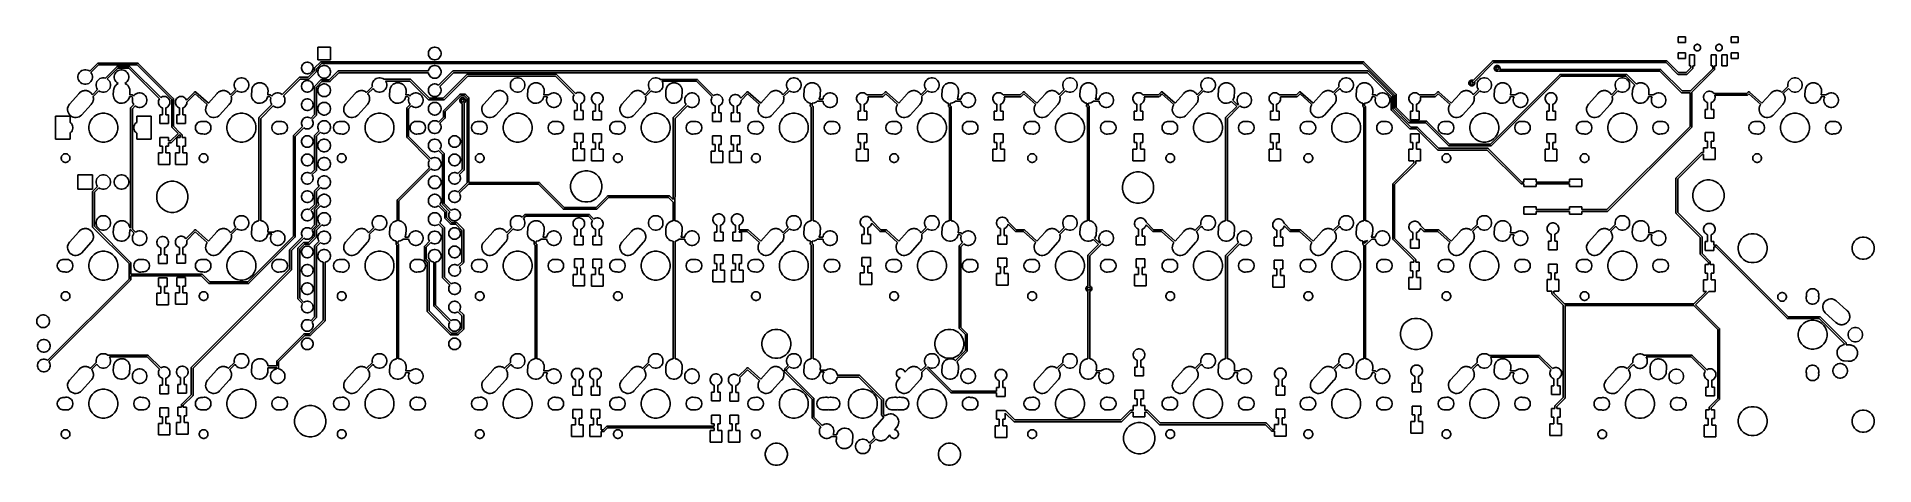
# Model space of a CAD drawing. Extents: x 53 to 306, y -113 to -54.
import ezdxf

# ---------------------------------------------------------------- set-up
doc = ezdxf.new("R2010")
doc.units = 0
doc.layers.add('BLACK', color=7, linetype='CONTINUOUS')

msp = doc.modelspace()

# ---------------------------------------------------------------- linework, layer by layer
at = {"layer": 'BLACK', "linetype": 'CONTINUOUS'}
for p, q in [((91.5037, -57.3063), (91.5037, -55.5537)), ((91.5037, -55.5537), (93.2563, -55.5537)), ((93.2563, -55.5537), (93.2563, -57.3063)), ((106.939, -55.8714), (107.061, -55.7493)), ((107.061, -55.7493), (107.205, -55.6534)), ((107.205, -55.6534), (107.364, -55.5874)), ((107.364, -55.5874), (107.534, -55.5537)), ((107.534, -55.5537), (107.706, -55.5537)), ((107.706, -55.5537), (107.876, -55.5874)), ((107.876, -55.5874), (108.035, -55.6534)), ((108.035, -55.6534), (108.179, -55.7493)), ((108.179, -55.7493), (108.301, -55.8714)), ((279.15, -54.9126), (279.15, -54.1126)), ((279.15, -54.1126), (280.15, -54.1126)), ((280.15, -54.9126), (279.15, -54.9126)), ((280.15, -54.1126), (280.15, -54.9126)), ((281.35, -55.5683), (281.367, -55.4813)), ((281.35, -55.6569), (281.35, -55.5683)), ((281.367, -55.7439), (281.35, -55.6569)), ((281.367, -55.4813), (281.401, -55.3994)), ((281.401, -55.8258), (281.367, -55.7439)), ((281.401, -55.3994), (281.45, -55.3257)), ((281.45, -55.3257), (281.513, -55.2631)), ((281.513, -55.2631), (281.587, -55.2138)), ((281.587, -55.2138), (281.669, -55.1799)), ((281.669, -55.1799), (281.756, -55.1626)), ((281.756, -55.1626), (281.844, -55.1626)), ((281.844, -55.1626), (281.931, -55.1799)), ((281.931, -55.1799), (282.013, -55.2138)), ((282.013, -55.2138), (282.087, -55.2631)), ((282.087, -55.2631), (282.15, -55.3257)), ((282.15, -55.3257), (282.199, -55.3994)), ((282.199, -55.3994), (282.233, -55.4813)), ((282.233, -55.7439), (282.199, -55.8258)), ((282.233, -55.4813), (282.25, -55.5683)), ((282.25, -55.6569), (282.233, -55.7439)), ((282.25, -55.5683), (282.25, -55.6569)), ((284.35, -55.5683), (284.367, -55.4813)), ((284.35, -55.6569), (284.35, -55.5683)), ((284.367, -55.7439), (284.35, -55.6569)), ((284.367, -55.4813), (284.401, -55.3994)), ((284.401, -55.8258), (284.367, -55.7439)), ((284.401, -55.3994), (284.45, -55.3257)), ((284.45, -55.3257), (284.513, -55.2631)), ((284.513, -55.2631), (284.587, -55.2138)), ((284.587, -55.2138), (284.669, -55.1799)), ((284.669, -55.1799), (284.756, -55.1626)), ((284.756, -55.1626), (284.844, -55.1626)), ((284.844, -55.1626), (284.931, -55.1799)), ((284.931, -55.1799), (285.013, -55.2138)), ((285.013, -55.2138), (285.087, -55.2631)), ((285.087, -55.2631), (285.15, -55.3257)), ((285.15, -55.3257), (285.199, -55.3994)), ((285.199, -55.3994), (285.233, -55.4813)), ((285.233, -55.7439), (285.199, -55.8258)), ((285.233, -55.4813), (285.25, -55.5683)), ((285.25, -55.6569), (285.233, -55.7439)), ((285.25, -55.5683), (285.25, -55.6569)), ((286.45, -54.9126), (286.45, -54.1126)), ((286.45, -54.1126), (287.45, -54.1126)), ((287.45, -54.9126), (286.45, -54.9126)), ((287.45, -54.1126), (287.45, -54.9126)), ((60.0275, -58.8832), (61.1114, -57.7993)), ((61.2559, -58.0084), (60.2043, -59.06)), ((61.1114, -57.7993), (61.1153, -57.7946)), ((61.1153, -57.7946), (61.1223, -57.7888)), ((61.1223, -57.7888), (61.1343, -57.779)), ((61.1343, -57.779), (61.156, -57.7674)), ((61.156, -57.7674), (61.1796, -57.7602)), ((61.1796, -57.7602), (61.198, -57.7584)), ((61.198, -57.7584), (61.2041, -57.7578)), ((61.198, -57.7584), (61.198, -57.7584)), ((61.2041, -57.7578), (61.2102, -57.7584)), ((61.2102, -57.7584), (66.629, -57.7584)), ((66.5833, -58.0084), (61.2559, -58.0084)), ((62.2092, -59.8155), (63.775, -58.2497)), ((63.775, -58.2497), (63.7789, -58.245)), ((63.7789, -58.245), (63.7836, -58.2411)), ((63.7836, -58.2411), (63.7979, -58.2294)), ((63.7836, -58.2411), (63.7836, -58.2411)), ((63.7979, -58.2294), (63.8196, -58.2178)), ((63.7979, -58.2294), (63.7979, -58.2294)), ((63.7979, -58.2294), (63.7979, -58.2294)), ((63.8196, -58.2178), (63.8432, -58.2106)), ((63.8432, -58.2106), (63.8616, -58.2088)), ((63.8616, -58.2088), (63.8677, -58.2082)), ((63.8616, -58.2088), (63.8616, -58.2088)), ((63.8677, -58.2082), (63.8738, -58.2088)), ((63.8738, -58.2088), (65.4717, -58.2088)), ((65.4717, -58.2088), (65.4778, -58.2082)), ((65.4778, -58.2082), (65.4839, -58.2088)), ((65.4839, -58.2088), (65.4839, -58.2088)), ((65.4839, -58.2088), (65.5023, -58.2106)), ((65.5023, -58.2106), (65.5259, -58.2178)), ((65.5259, -58.2178), (65.5476, -58.2294)), ((65.5476, -58.2294), (65.5666, -58.245)), ((65.5666, -58.245), (65.5705, -58.2498)), ((65.5705, -58.2498), (69.8292, -62.5084)), ((71.347, -62.7721), (66.5833, -58.0084)), ((66.629, -57.7584), (66.6351, -57.7578)), ((66.6351, -57.7578), (66.6412, -57.7584)), ((66.6412, -57.7584), (66.6412, -57.7584)), ((66.6412, -57.7584), (66.6596, -57.7602)), ((66.6596, -57.7602), (66.6832, -57.7674)), ((66.6832, -57.7674), (66.7049, -57.779)), ((66.7049, -57.779), (66.7239, -57.7946)), ((66.7239, -57.7946), (66.7278, -57.7994)), ((66.7278, -57.7994), (71.5561, -62.6276)), ((89.243, -58.3412), (89.2737, -58.1866)), ((89.2737, -58.1866), (89.334, -58.0411)), ((89.334, -58.0411), (89.4216, -57.91)), ((89.4216, -57.91), (89.533, -57.7986)), ((89.533, -57.7986), (89.6641, -57.711)), ((89.6641, -57.711), (89.8096, -57.6507)), ((89.8096, -57.6507), (89.9642, -57.62)), ((89.9642, -57.62), (90.1218, -57.62)), ((90.1218, -57.62), (90.2764, -57.6507)), ((90.2764, -57.6507), (90.4219, -57.711)), ((90.4219, -57.711), (90.553, -57.7986)), ((90.553, -57.7986), (90.6644, -57.91)), ((90.6644, -57.91), (90.752, -58.0411)), ((90.752, -58.0411), (90.8123, -58.1866)), ((90.8123, -58.1866), (90.843, -58.3412)), ((91.0842, -58.3817), (91.85, -57.6159)), ((91.9945, -57.825), (91.2933, -58.5262)), ((93.2563, -57.3063), (91.5037, -57.3063)), ((91.6993, -58.4114), (91.8214, -58.2893)), ((91.8214, -58.2893), (91.9649, -58.1934)), ((91.85, -57.6159), (91.8539, -57.6112)), ((91.8539, -57.6112), (91.8586, -57.6073)), ((91.8586, -57.6073), (91.8729, -57.5956)), ((91.8729, -57.5956), (91.8946, -57.584)), ((91.8946, -57.584), (91.9182, -57.5768)), ((91.9182, -57.5768), (91.9366, -57.575)), ((91.9366, -57.575), (91.9427, -57.5744)), ((91.9366, -57.575), (91.9366, -57.575)), ((91.9427, -57.5744), (91.9488, -57.575)), ((91.9488, -57.575), (235.702, -57.575)), ((91.9649, -58.1934), (92.1244, -58.1274)), ((235.656, -57.825), (91.9945, -57.825)), ((92.1244, -58.1274), (92.2937, -58.0937)), ((92.2937, -58.0937), (92.4663, -58.0937)), ((92.4663, -58.0937), (92.6356, -58.1274)), ((92.6356, -58.1274), (92.7951, -58.1934)), ((92.7951, -58.1934), (92.9386, -58.2893)), ((92.9386, -58.2893), (93.0607, -58.4114)), ((106.744, -56.3437), (106.777, -56.1744)), ((106.744, -56.5163), (106.744, -56.3437)), ((106.777, -56.6856), (106.744, -56.5163)), ((106.777, -56.1744), (106.843, -56.0149)), ((106.843, -56.8451), (106.777, -56.6856)), ((106.843, -56.0149), (106.939, -55.8714)), ((106.939, -56.9886), (106.843, -56.8451)), ((107.061, -57.1107), (106.939, -56.9886)), ((106.939, -58.4114), (107.061, -58.2893)), ((107.205, -57.2066), (107.061, -57.1107)), ((107.061, -58.2893), (107.205, -58.1934)), ((107.364, -57.2726), (107.205, -57.2066)), ((107.205, -58.1934), (107.364, -58.1274)), ((107.534, -57.3063), (107.364, -57.2726)), ((107.364, -58.1274), (107.534, -58.0937)), ((107.706, -57.3063), (107.534, -57.3063)), ((107.534, -58.0937), (107.706, -58.0937)), ((107.876, -57.2726), (107.706, -57.3063)), ((107.706, -58.0937), (107.876, -58.1274)), ((108.035, -57.2066), (107.876, -57.2726)), ((107.876, -58.1274), (108.035, -58.1934)), ((108.179, -57.1107), (108.035, -57.2066)), ((108.035, -58.1934), (108.179, -58.2893)), ((108.301, -56.9886), (108.179, -57.1107)), ((108.179, -58.2893), (108.301, -58.4114)), ((108.301, -55.8714), (108.397, -56.0149)), ((108.397, -56.8451), (108.301, -56.9886)), ((108.397, -56.0149), (108.463, -56.1744)), ((108.463, -56.6856), (108.397, -56.8451)), ((108.463, -56.1744), (108.496, -56.3437)), ((108.496, -56.5163), (108.463, -56.6856)), ((108.496, -56.3437), (108.496, -56.5163)), ((240.018, -62.1866), (235.656, -57.825)), ((235.702, -57.575), (235.708, -57.5744)), ((235.708, -57.5744), (235.714, -57.575)), ((235.714, -57.575), (235.714, -57.575)), ((235.714, -57.575), (235.732, -57.5768)), ((235.732, -57.5768), (235.756, -57.584)), ((235.756, -57.584), (235.778, -57.5956)), ((235.778, -57.5956), (235.797, -57.6112)), ((235.797, -57.6112), (235.801, -57.616)), ((235.801, -57.616), (240.227, -62.0421)), ((250.869, -60.1545), (253.538, -57.4854)), ((253.683, -57.6945), (251.046, -60.3313)), ((253.538, -57.4854), (253.542, -57.4807)), ((253.542, -57.4807), (253.547, -57.4768)), ((253.547, -57.4768), (253.561, -57.4651)), ((253.547, -57.4768), (253.547, -57.4768)), ((253.561, -57.4651), (253.583, -57.4535)), ((253.583, -57.4535), (253.606, -57.4463)), ((253.606, -57.4463), (253.625, -57.4445)), ((253.625, -57.4445), (253.631, -57.4439)), ((253.625, -57.4445), (253.625, -57.4445)), ((253.631, -57.4439), (253.637, -57.4445)), ((253.637, -57.4445), (277.527, -57.4445)), ((277.482, -57.6945), (253.683, -57.6945)), ((253.804, -58.3545), (253.834, -58.2817)), ((253.834, -58.2817), (253.878, -58.2162)), ((253.878, -58.2162), (253.933, -58.1605)), ((253.933, -58.1605), (253.999, -58.1167)), ((253.999, -58.1167), (254.072, -58.0866)), ((254.072, -58.0866), (254.149, -58.0712)), ((254.149, -58.0712), (254.228, -58.0712)), ((254.228, -58.0712), (254.305, -58.0866)), ((254.305, -58.0866), (254.378, -58.1167)), ((254.378, -58.1167), (254.443, -58.1605)), ((254.443, -58.1605), (254.499, -58.2162)), ((254.499, -58.2162), (254.543, -58.2817)), ((254.543, -58.2817), (254.573, -58.3545)), ((279.053, -59.2661), (277.482, -57.6945)), ((277.527, -57.4445), (277.534, -57.4439)), ((277.534, -57.4439), (277.54, -57.4445)), ((277.54, -57.4445), (277.54, -57.4445)), ((277.54, -57.4445), (277.558, -57.4463)), ((277.558, -57.4463), (277.582, -57.4535)), ((277.582, -57.4535), (277.603, -57.4651)), ((277.603, -57.4651), (277.622, -57.4807)), ((277.622, -57.4807), (277.626, -57.4855)), ((277.626, -57.4855), (279.198, -59.057)), ((279.15, -57.1226), (279.15, -56.3226)), ((279.15, -56.3226), (280.15, -56.3226)), ((280.15, -57.1226), (279.15, -57.1226)), ((280.15, -56.3226), (280.15, -57.1226)), ((280.7, -58.1226), (280.7, -56.6226)), ((280.7, -56.6226), (281.4, -56.6226)), ((280.925, -58.1226), (280.7, -58.1226)), ((280.925, -58.406), (280.925, -58.1226)), ((281.4, -58.1226), (281.175, -58.1226)), ((281.175, -58.1226), (281.175, -58.4517)), ((281.4, -56.6226), (281.4, -58.1226)), ((281.45, -55.8995), (281.401, -55.8258)), ((281.513, -55.9621), (281.45, -55.8995)), ((281.587, -56.0114), (281.513, -55.9621)), ((281.669, -56.0453), (281.587, -56.0114)), ((281.756, -56.0626), (281.669, -56.0453)), ((281.844, -56.0626), (281.756, -56.0626)), ((281.931, -56.0453), (281.844, -56.0626)), ((282.013, -56.0114), (281.931, -56.0453)), ((282.087, -55.9621), (282.013, -56.0114)), ((282.15, -55.8995), (282.087, -55.9621)), ((282.199, -55.8258), (282.15, -55.8995)), ((283.7, -58.1226), (283.7, -56.6226)), ((283.7, -56.6226), (284.4, -56.6226)), ((283.925, -58.1226), (283.7, -58.1226)), ((283.925, -58.5442), (283.925, -58.1226)), ((284.4, -58.1226), (284.175, -58.1226)), ((284.175, -58.1226), (284.175, -58.5899)), ((284.4, -56.6226), (284.4, -58.1226)), ((284.45, -55.8995), (284.401, -55.8258)), ((284.513, -55.9621), (284.45, -55.8995)), ((284.587, -56.0114), (284.513, -55.9621)), ((284.669, -56.0453), (284.587, -56.0114)), ((284.756, -56.0626), (284.669, -56.0453)), ((284.844, -56.0626), (284.756, -56.0626)), ((284.931, -56.0453), (284.844, -56.0626)), ((285.013, -56.0114), (284.931, -56.0453)), ((285.087, -55.9621), (285.013, -56.0114)), ((285.15, -55.8995), (285.087, -55.9621)), ((285.199, -55.8258), (285.15, -55.8995)), ((285.2, -58.1226), (285.2, -56.6226)), ((285.2, -56.6226), (285.9, -56.6226)), ((285.9, -58.1226), (285.2, -58.1226)), ((285.9, -56.6226), (285.9, -58.1226)), ((286.45, -57.1226), (286.45, -56.3226)), ((286.45, -56.3226), (287.45, -56.3226)), ((287.45, -57.1226), (286.45, -57.1226)), ((287.45, -56.3226), (287.45, -57.1226)), ((58.4125, -59.5765), (58.4509, -59.3833)), ((58.4125, -59.7735), (58.4125, -59.5765)), ((58.4509, -59.9667), (58.4125, -59.7735)), ((58.4509, -59.3833), (58.5263, -59.2013)), ((58.5263, -60.1487), (58.4509, -59.9667)), ((58.5263, -59.2013), (58.6357, -59.0375)), ((58.6357, -60.3125), (58.5263, -60.1487)), ((58.6357, -59.0375), (58.775, -58.8982)), ((58.775, -60.4518), (58.6357, -60.3125)), ((58.775, -58.8982), (58.9388, -58.7888)), ((58.9388, -60.5612), (58.775, -60.4518)), ((58.9388, -58.7888), (59.1208, -58.7134)), ((59.1208, -60.6366), (58.9388, -60.5612)), ((59.1208, -58.7134), (59.314, -58.675)), ((59.314, -60.675), (59.1208, -60.6366)), ((59.314, -58.675), (59.511, -58.675)), ((59.511, -60.675), (59.314, -60.675)), ((59.511, -58.675), (59.7042, -58.7134)), ((59.7042, -60.6366), (59.511, -60.675)), ((59.7042, -58.7134), (59.8862, -58.7888)), ((59.8862, -60.5612), (59.7042, -60.6366)), ((59.8862, -58.7888), (60.0275, -58.8832)), ((60.05, -60.4518), (59.8862, -60.5612)), ((60.1893, -60.3125), (60.05, -60.4518)), ((60.2987, -60.1487), (60.1893, -60.3125)), ((60.2043, -59.06), (60.2987, -59.2013)), ((60.2987, -59.2013), (60.3741, -59.3833)), ((60.3741, -59.9667), (60.2987, -60.1487)), ((60.3741, -59.3833), (60.4125, -59.5765)), ((60.4125, -59.7735), (60.3741, -59.9667)), ((60.4125, -59.5765), (60.4125, -59.7735)), ((60.9125, -60.6765), (60.9509, -60.4833)), ((60.9125, -60.8735), (60.9125, -60.6765)), ((60.9509, -60.4833), (61.0263, -60.3013)), ((61.0263, -60.3013), (61.1357, -60.1375)), ((61.1357, -60.1375), (61.275, -59.9982)), ((61.275, -59.9982), (61.4388, -59.8888)), ((61.4388, -59.8888), (61.6208, -59.8134)), ((61.6208, -59.8134), (61.814, -59.775)), ((61.814, -59.775), (62.011, -59.775)), ((62.011, -59.775), (62.2042, -59.8134)), ((62.2042, -59.8134), (62.2092, -59.8155)), ((63.9195, -58.4588), (62.4481, -59.9302)), ((62.4481, -59.9302), (62.55, -59.9982)), ((62.55, -59.9982), (62.6893, -60.1375)), ((62.6893, -60.1375), (62.7987, -60.3013)), ((62.7987, -60.3013), (62.8741, -60.4833)), ((62.8741, -60.4833), (62.9125, -60.6765)), ((62.9125, -60.6765), (62.9125, -60.8735)), ((63.4125, -59.5765), (63.4509, -59.3833)), ((63.4125, -59.7735), (63.4125, -59.5765)), ((63.4509, -59.9667), (63.4125, -59.7735)), ((63.4509, -59.3833), (63.5263, -59.2013)), ((63.5263, -60.1487), (63.4509, -59.9667)), ((63.5263, -59.2013), (63.6357, -59.0375)), ((63.6357, -60.3125), (63.5263, -60.1487)), ((63.5787, -60.8779), (63.6367, -60.8198)), ((63.6357, -59.0375), (63.775, -58.8982)), ((63.775, -60.4518), (63.6357, -60.3125)), ((63.6367, -60.8198), (63.7089, -60.7431)), ((63.7089, -60.7431), (63.7245, -60.732)), ((63.7245, -60.732), (63.7354, -60.7212)), ((63.7354, -60.7212), (63.8054, -60.6744)), ((63.775, -58.8982), (63.9388, -58.7888)), ((63.9388, -60.5612), (63.775, -60.4518)), ((63.8054, -60.6744), (63.8894, -60.6145)), ((63.8894, -60.6145), (63.9065, -60.6068)), ((63.9065, -60.6068), (63.9196, -60.598)), ((65.426, -58.4588), (63.9195, -58.4588)), ((63.9196, -60.598), (63.9737, -60.5756)), ((63.9388, -58.7888), (64.1208, -58.7134)), ((63.9737, -60.5756), (63.9388, -60.5612)), ((64.1208, -58.7134), (64.314, -58.675)), ((64.314, -58.675), (64.511, -58.675)), ((64.511, -58.675), (64.7042, -58.7134)), ((64.7042, -58.7134), (64.8862, -58.7888)), ((64.8862, -58.7888), (65.05, -58.8982)), ((65.05, -60.4518), (64.8907, -60.5582)), ((64.8907, -60.5582), (64.9547, -60.5824)), ((64.9547, -60.5824), (64.9684, -60.591)), ((64.9684, -60.591), (64.9854, -60.598)), ((64.9854, -60.598), (65.0694, -60.6542)), ((65.05, -58.8982), (65.1893, -59.0375)), ((65.1893, -60.3125), (65.05, -60.4518)), ((65.0694, -60.6542), (65.1426, -60.6999)), ((65.1426, -60.6999), (65.154, -60.7107)), ((65.154, -60.7107), (65.1696, -60.7212)), ((65.1696, -60.7212), (65.2429, -60.7944)), ((65.1893, -59.0375), (65.2987, -59.2013)), ((65.2987, -60.1487), (65.1893, -60.3125)), ((65.2429, -60.7944), (65.3039, -60.8518)), ((65.2987, -59.2013), (65.3741, -59.3833)), ((65.3741, -59.9667), (65.2987, -60.1487)), ((65.3741, -59.3833), (65.4125, -59.5765)), ((65.4125, -59.7735), (65.3741, -59.9667)), ((65.4125, -59.5765), (65.4125, -59.7735)), ((69.6524, -62.6852), (65.426, -58.4588)), ((79.9625, -60.6765), (80.0009, -60.4833)), ((79.9625, -60.8735), (79.9625, -60.6765)), ((80.0009, -60.4833), (80.0763, -60.3013)), ((80.0763, -60.3013), (80.1857, -60.1375)), ((80.1857, -60.1375), (80.325, -59.9982)), ((80.325, -59.9982), (80.4888, -59.8888)), ((80.4888, -59.8888), (80.6708, -59.8134)), ((80.6708, -59.8134), (80.864, -59.775)), ((80.864, -59.775), (81.061, -59.775)), ((81.061, -59.775), (81.2542, -59.8134)), ((81.2542, -59.8134), (81.4362, -59.8888)), ((81.4362, -59.8888), (81.6, -59.9982)), ((81.6, -59.9982), (81.7393, -60.1375)), ((81.7393, -60.1375), (81.8487, -60.3013)), ((81.8487, -60.3013), (81.9241, -60.4833)), ((81.9241, -60.4833), (81.9625, -60.6765)), ((81.9625, -60.6765), (81.9625, -60.8735)), ((82.6287, -60.8779), (82.6867, -60.8198)), ((82.6867, -60.8198), (82.7589, -60.7431)), ((82.7589, -60.7431), (82.7745, -60.732)), ((82.7745, -60.732), (82.7854, -60.7212)), ((82.7854, -60.7212), (82.8554, -60.6744)), ((82.8554, -60.6744), (82.9394, -60.6145)), ((82.9394, -60.6145), (82.9565, -60.6068)), ((82.9565, -60.6068), (82.9696, -60.598)), ((82.9696, -60.598), (83.0497, -60.5649)), ((83.0497, -60.5649), (83.1415, -60.5236)), ((83.1415, -60.5236), (83.1593, -60.5195)), ((83.1593, -60.5195), (83.1743, -60.5132)), ((83.1743, -60.5132), (83.2621, -60.4958)), ((83.2621, -60.4958), (83.3574, -60.4738)), ((83.3574, -60.4738), (83.3752, -60.4733)), ((83.3752, -60.4733), (83.3917, -60.47)), ((83.3917, -60.47), (83.4841, -60.47)), ((83.4841, -60.47), (83.5789, -60.4671)), ((83.5789, -60.4671), (83.596, -60.47)), ((83.596, -60.47), (83.6133, -60.47)), ((83.6133, -60.47), (83.7068, -60.4886)), ((83.7068, -60.4886), (83.7975, -60.5038)), ((83.7975, -60.5038), (83.8131, -60.5097)), ((83.8131, -60.5097), (83.8306, -60.5132)), ((83.8306, -60.5132), (83.9215, -60.5509)), ((83.9215, -60.5509), (84.0047, -60.5824)), ((84.0047, -60.5824), (84.0184, -60.591)), ((84.0184, -60.591), (84.0354, -60.598)), ((84.0354, -60.598), (84.1194, -60.6542)), ((84.1194, -60.6542), (84.1926, -60.6999)), ((84.1926, -60.6999), (84.204, -60.7107)), ((84.204, -60.7107), (84.2196, -60.7212)), ((84.2196, -60.7212), (84.2929, -60.7944)), ((84.2929, -60.7944), (84.3539, -60.8518)), ((86.5775, -62.0832), (88.9102, -59.7505)), ((89.0547, -59.9596), (86.7543, -62.26)), ((88.9102, -59.7505), (88.9141, -59.7458)), ((88.9141, -59.7458), (88.9188, -59.7419)), ((88.9188, -59.7419), (88.9331, -59.7302)), ((88.9331, -59.7302), (88.9548, -59.7186)), ((88.9548, -59.7186), (88.9784, -59.7114)), ((88.9784, -59.7114), (88.9968, -59.7096)), ((88.9968, -59.7096), (89.0029, -59.709)), ((88.9968, -59.7096), (88.9968, -59.7096)), ((89.0029, -59.709), (89.009, -59.7096)), ((89.009, -59.7096), (90.1682, -59.7096)), ((90.2139, -59.9596), (89.0547, -59.9596)), ((89.243, -58.4988), (89.243, -58.3412)), ((89.2737, -58.6534), (89.243, -58.4988)), ((89.243, -60.8812), (89.2737, -60.7266)), ((89.334, -58.7989), (89.2737, -58.6534)), ((89.2737, -60.7266), (89.334, -60.5811)), ((89.4216, -58.93), (89.334, -58.7989)), ((89.334, -60.5811), (89.4216, -60.45)), ((89.533, -59.0414), (89.4216, -58.93)), ((89.4216, -60.45), (89.533, -60.3386)), ((89.6641, -59.129), (89.533, -59.0414)), ((89.533, -60.3386), (89.6641, -60.251)), ((89.8096, -59.1893), (89.6641, -59.129)), ((89.6641, -60.251), (89.8096, -60.1907)), ((89.9642, -59.22), (89.8096, -59.1893)), ((89.8096, -60.1907), (89.9642, -60.16)), ((90.1218, -59.22), (89.9642, -59.22)), ((89.9642, -60.16), (90.1218, -60.16)), ((90.2764, -59.1893), (90.1218, -59.22)), ((90.1218, -60.16), (90.2764, -60.1907)), ((90.1682, -59.7096), (91.0433, -58.8345)), ((90.22, -59.9602), (90.2139, -59.9596)), ((90.2261, -59.9596), (90.22, -59.9602)), ((90.2445, -59.9578), (90.2261, -59.9596)), ((90.2261, -59.9596), (90.2261, -59.9596)), ((90.2681, -59.9506), (90.2445, -59.9578)), ((90.2898, -59.939), (90.2681, -59.9506)), ((90.4219, -59.129), (90.2764, -59.1893)), ((90.2764, -60.1907), (90.4219, -60.251)), ((90.3088, -59.9234), (90.2898, -59.939)), ((90.3127, -59.9186), (90.3088, -59.9234)), ((91.2524, -58.979), (90.3127, -59.9186)), ((90.553, -59.0414), (90.4219, -59.129)), ((90.4219, -60.251), (90.553, -60.3386)), ((90.6644, -58.93), (90.553, -59.0414)), ((90.553, -60.3386), (90.6644, -60.45)), ((90.752, -58.7989), (90.6644, -58.93)), ((90.6644, -60.45), (90.752, -60.5811)), ((90.8123, -58.6534), (90.752, -58.7989)), ((90.752, -60.5811), (90.8123, -60.7266)), ((90.843, -58.4988), (90.8123, -58.6534)), ((90.8123, -60.7266), (90.843, -60.8812)), ((90.843, -58.3412), (90.843, -58.4988)), ((91.0427, -58.4744), (91.0451, -58.4499)), ((91.0433, -58.4805), (91.0427, -58.4744)), ((91.0433, -58.8345), (91.0433, -58.4805)), ((91.0451, -58.4499), (91.0523, -58.4263)), ((91.0523, -58.4263), (91.0639, -58.4046)), ((91.0639, -58.4046), (91.0756, -58.3903)), ((91.0756, -58.3903), (91.0795, -58.3856)), ((91.0756, -58.3903), (91.0756, -58.3903)), ((91.0795, -58.3856), (91.0842, -58.3817)), ((91.0943, -60.9196), (91.9262, -60.0876)), ((91.2571, -58.9751), (91.2524, -58.979)), ((91.2613, -58.97), (91.2571, -58.9751)), ((91.2727, -58.9561), (91.2613, -58.97)), ((91.2843, -58.9344), (91.2727, -58.9561)), ((91.2881, -58.9219), (91.2843, -58.9344)), ((91.2915, -58.9108), (91.2881, -58.9219)), ((91.2933, -58.8924), (91.2915, -58.9108)), ((91.2933, -58.5262), (91.2933, -58.8802)), ((91.2933, -58.8802), (91.2939, -58.8863)), ((91.2939, -58.8863), (91.2933, -58.8924)), ((91.2933, -58.8924), (91.2933, -58.8924)), ((92.0707, -60.2967), (91.3033, -61.0641)), ((91.5037, -58.8837), (91.5374, -58.7144)), ((91.5037, -59.0563), (91.5037, -58.8837)), ((91.5374, -59.2256), (91.5037, -59.0563)), ((91.5374, -58.7144), (91.6034, -58.5549)), ((91.6034, -59.3851), (91.5374, -59.2256)), ((91.6034, -58.5549), (91.6993, -58.4114)), ((91.6993, -59.5286), (91.6034, -59.3851)), ((91.8214, -59.6507), (91.6993, -59.5286)), ((91.6993, -60.9514), (91.8214, -60.8293)), ((91.9649, -59.7466), (91.8214, -59.6507)), ((91.8214, -60.8293), (91.9649, -60.7334)), ((91.9262, -60.0876), (91.9301, -60.0829)), ((91.9301, -60.0829), (91.9348, -60.079)), ((91.9348, -60.079), (91.9491, -60.0673)), ((91.9491, -60.0673), (91.9708, -60.0557)), ((92.1244, -59.8126), (91.9649, -59.7466)), ((91.9649, -60.7334), (92.1244, -60.6674)), ((91.9708, -60.0557), (91.9944, -60.0485)), ((91.9944, -60.0485), (92.0128, -60.0467)), ((92.0128, -60.0467), (92.0189, -60.0461)), ((92.0128, -60.0467), (92.0128, -60.0467)), ((92.0189, -60.0461), (92.025, -60.0467)), ((92.025, -60.0467), (93.0793, -60.0467)), ((93.125, -60.2967), (92.0707, -60.2967)), ((92.2937, -59.8463), (92.1244, -59.8126)), ((92.1244, -60.6674), (92.2937, -60.6337)), ((92.4663, -59.8463), (92.2937, -59.8463)), ((92.2937, -60.6337), (92.4663, -60.6337)), ((92.6356, -59.8126), (92.4663, -59.8463)), ((92.4663, -60.6337), (92.6356, -60.6674)), ((92.7951, -59.7466), (92.6356, -59.8126)), ((92.6356, -60.6674), (92.7951, -60.7334)), ((92.9386, -59.6507), (92.7951, -59.7466)), ((92.7951, -60.7334), (92.9386, -60.8293)), ((93.0607, -59.5286), (92.9386, -59.6507)), ((92.9386, -60.8293), (93.0607, -60.9514)), ((93.0607, -58.4114), (93.1566, -58.5549)), ((93.1566, -59.3851), (93.0607, -59.5286)), ((93.0793, -60.0467), (94.2401, -58.8859)), ((93.1311, -60.2973), (93.125, -60.2967)), ((93.1372, -60.2967), (93.1311, -60.2973)), ((93.1556, -60.2949), (93.1372, -60.2967)), ((93.1372, -60.2967), (93.1372, -60.2967)), ((93.1792, -60.2877), (93.1556, -60.2949)), ((93.1566, -58.5549), (93.2226, -58.7144)), ((93.2226, -59.2256), (93.1566, -59.3851)), ((93.2009, -60.2761), (93.1792, -60.2877)), ((93.2199, -60.2605), (93.2009, -60.2761)), ((93.2238, -60.2557), (93.2199, -60.2605)), ((93.2226, -58.7144), (93.2563, -58.8837)), ((93.2563, -59.0563), (93.2226, -59.2256)), ((94.3846, -59.095), (93.2238, -60.2557)), ((93.2563, -58.8837), (93.2563, -59.0563)), ((94.2401, -58.8859), (94.244, -58.8812)), ((94.244, -58.8812), (94.2487, -58.8773)), ((94.2487, -58.8773), (94.263, -58.8656)), ((94.2487, -58.8773), (94.2487, -58.8773)), ((94.263, -58.8656), (94.2847, -58.854)), ((94.263, -58.8656), (94.263, -58.8656)), ((94.263, -58.8656), (94.263, -58.8656)), ((94.2847, -58.854), (94.3083, -58.8468)), ((94.3083, -58.8468), (94.3267, -58.845)), ((94.3267, -58.845), (94.3328, -58.8444)), ((94.3267, -58.845), (94.3267, -58.845)), ((94.3328, -58.8444), (94.3389, -58.845)), ((94.3389, -58.845), (106.751, -58.845)), ((106.751, -59.095), (94.3846, -59.095)), ((99.012, -60.6765), (99.0504, -60.4833)), ((99.012, -60.8735), (99.012, -60.6765)), ((99.0504, -60.4833), (99.1258, -60.3013)), ((99.1258, -60.3013), (99.2352, -60.1375)), ((99.2352, -60.1375), (99.3745, -59.9982)), ((99.3745, -59.9982), (99.5383, -59.8888)), ((99.5383, -59.8888), (99.7203, -59.8134)), ((99.7203, -59.8134), (99.9135, -59.775)), ((99.9135, -59.775), (100.11, -59.775)), ((100.11, -59.775), (100.304, -59.8134)), ((100.304, -59.8134), (100.486, -59.8888)), ((100.486, -59.8888), (100.637, -59.9901)), ((100.637, -59.9901), (100.654, -59.9848)), ((100.654, -59.9848), (100.673, -59.983)), ((100.673, -59.983), (100.679, -59.9824)), ((100.673, -59.983), (100.673, -59.983)), ((100.679, -59.9824), (100.685, -59.983)), ((100.685, -59.983), (104.233, -59.983)), ((104.187, -60.233), (100.853, -60.233)), ((100.853, -60.233), (100.898, -60.3013)), ((100.898, -60.3013), (100.974, -60.4833)), ((100.974, -60.4833), (101.012, -60.6765)), ((101.012, -60.6765), (101.012, -60.8735)), ((101.678, -60.8779), (101.736, -60.8198)), ((101.736, -60.8198), (101.808, -60.7431)), ((101.808, -60.7431), (101.824, -60.732)), ((101.824, -60.732), (101.835, -60.7212)), ((101.835, -60.7212), (101.905, -60.6744)), ((101.905, -60.6744), (101.989, -60.6145)), ((101.989, -60.6145), (102.006, -60.6068)), ((102.006, -60.6068), (102.019, -60.598)), ((102.019, -60.598), (102.099, -60.5649)), ((102.099, -60.5649), (102.191, -60.5236)), ((102.191, -60.5236), (102.209, -60.5195)), ((102.209, -60.5195), (102.224, -60.5132)), ((102.224, -60.5132), (102.312, -60.4958)), ((102.312, -60.4958), (102.407, -60.4738)), ((102.407, -60.4738), (102.425, -60.4733)), ((102.425, -60.4733), (102.441, -60.47)), ((102.441, -60.47), (102.534, -60.47)), ((102.534, -60.47), (102.628, -60.4671)), ((102.628, -60.4671), (102.645, -60.47)), ((102.645, -60.47), (102.663, -60.47)), ((102.663, -60.47), (102.756, -60.4886)), ((102.756, -60.4886), (102.847, -60.5038)), ((102.847, -60.5038), (102.863, -60.5097)), ((102.863, -60.5097), (102.88, -60.5132)), ((102.88, -60.5132), (102.971, -60.5509)), ((102.971, -60.5509), (103.054, -60.5824)), ((103.054, -60.5824), (103.068, -60.591)), ((103.068, -60.591), (103.085, -60.598)), ((103.085, -60.598), (103.169, -60.6542)), ((103.169, -60.6542), (103.242, -60.6999)), ((103.242, -60.6999), (103.253, -60.7107)), ((103.253, -60.7107), (103.269, -60.7212)), ((103.269, -60.7212), (103.342, -60.7944)), ((103.342, -60.7944), (103.403, -60.8518)), ((106.763, -62.8089), (104.187, -60.233)), ((104.233, -59.983), (104.239, -59.9824)), ((104.239, -59.9824), (104.245, -59.983)), ((104.245, -59.983), (104.245, -59.983)), ((104.245, -59.983), (104.263, -59.9848)), ((104.263, -59.9848), (104.287, -59.992)), ((104.287, -59.992), (104.308, -60.0036)), ((104.308, -60.0036), (104.328, -60.0192)), ((104.328, -60.0192), (104.331, -60.024)), ((104.331, -60.024), (106.907, -62.5998)), ((106.751, -58.845), (106.777, -58.7144)), ((106.777, -59.2256), (106.751, -59.095)), ((106.777, -58.7144), (106.843, -58.5549)), ((106.843, -59.3851), (106.777, -59.2256)), ((106.843, -58.5549), (106.939, -58.4114)), ((106.939, -59.5286), (106.843, -59.3851)), ((107.061, -59.6507), (106.939, -59.5286)), ((106.939, -60.9514), (107.061, -60.8293)), ((107.205, -59.7466), (107.061, -59.6507)), ((107.061, -60.8293), (107.205, -60.7334)), ((107.364, -59.8126), (107.205, -59.7466)), ((107.205, -60.7334), (107.364, -60.6674)), ((107.534, -59.8463), (107.364, -59.8126)), ((107.364, -60.6674), (107.534, -60.6337)), ((107.706, -59.8463), (107.534, -59.8463)), ((107.534, -60.6337), (107.706, -60.6337)), ((107.876, -59.8126), (107.706, -59.8463)), ((107.706, -60.6337), (107.876, -60.6674)), ((108.035, -59.7466), (107.876, -59.8126)), ((107.876, -60.6674), (108.035, -60.7334)), ((108.179, -59.6507), (108.035, -59.7466)), ((108.035, -60.7334), (108.146, -60.8074)), ((108.146, -60.8074), (110.067, -58.8859)), ((108.301, -59.5286), (108.179, -59.6507)), ((108.301, -58.4114), (108.397, -58.5549)), ((108.397, -59.3851), (108.301, -59.5286)), ((110.212, -59.095), (108.323, -60.9842)), ((108.397, -58.5549), (108.463, -58.7144)), ((108.463, -59.2256), (108.397, -59.3851)), ((108.463, -58.7144), (108.496, -58.8837)), ((108.496, -59.0563), (108.463, -59.2256)), ((108.496, -58.8837), (108.496, -59.0563)), ((108.784, -62.5998), (112.047, -59.3363)), ((112.192, -59.5454), (108.928, -62.8088)), ((110.067, -58.8859), (110.071, -58.8812)), ((110.071, -58.8812), (110.076, -58.8773)), ((110.076, -58.8773), (110.09, -58.8656)), ((110.076, -58.8773), (110.076, -58.8773)), ((110.09, -58.8656), (110.112, -58.854)), ((110.09, -58.8656), (110.09, -58.8656)), ((110.09, -58.8656), (110.09, -58.8656)), ((110.112, -58.854), (110.135, -58.8468)), ((110.135, -58.8468), (110.154, -58.845)), ((110.154, -58.845), (110.16, -58.8444)), ((110.154, -58.845), (110.154, -58.845)), ((110.16, -58.8444), (110.166, -58.845)), ((110.166, -58.845), (236.335, -58.845)), ((236.289, -59.095), (110.212, -59.095)), ((112.047, -59.3363), (112.051, -59.3316)), ((112.051, -59.3316), (112.056, -59.3277)), ((112.056, -59.3277), (112.07, -59.316)), ((112.056, -59.3277), (112.056, -59.3277)), ((112.07, -59.316), (112.092, -59.3044)), ((112.07, -59.316), (112.07, -59.316)), ((112.07, -59.316), (112.07, -59.316)), ((112.092, -59.3044), (112.115, -59.2972)), ((112.115, -59.2972), (112.134, -59.2954)), ((112.134, -59.2954), (112.14, -59.2948)), ((112.134, -59.2954), (112.134, -59.2954)), ((112.14, -59.2948), (112.146, -59.2954)), ((112.146, -59.2954), (124.325, -59.2954)), ((124.28, -59.5454), (112.192, -59.5454)), ((118.062, -60.6765), (118.1, -60.4833)), ((118.062, -60.8735), (118.062, -60.6765)), ((118.1, -60.4833), (118.176, -60.3013)), ((118.176, -60.3013), (118.285, -60.1375)), ((118.285, -60.1375), (118.425, -59.9982)), ((118.425, -59.9982), (118.588, -59.8888)), ((118.588, -59.8888), (118.77, -59.8134)), ((118.77, -59.8134), (118.964, -59.775)), ((118.964, -59.775), (119.16, -59.775)), ((119.16, -59.775), (119.354, -59.8134)), ((119.354, -59.8134), (119.536, -59.8888)), ((119.536, -59.8888), (119.699, -59.9982)), ((119.699, -59.9982), (119.839, -60.1375)), ((119.839, -60.1375), (119.948, -60.3013)), ((119.948, -60.3013), (120.024, -60.4833)), ((120.024, -60.4833), (120.062, -60.6765)), ((120.062, -60.6765), (120.062, -60.8735)), ((120.728, -60.8779), (120.786, -60.8198)), ((120.786, -60.8198), (120.858, -60.7431)), ((120.858, -60.7431), (120.874, -60.732)), ((120.874, -60.732), (120.885, -60.7212)), ((120.885, -60.7212), (120.955, -60.6744)), ((120.955, -60.6744), (121.039, -60.6145)), ((121.039, -60.6145), (121.056, -60.6068)), ((121.056, -60.6068), (121.069, -60.598)), ((121.069, -60.598), (121.149, -60.5649)), ((121.149, -60.5649), (121.241, -60.5236)), ((121.241, -60.5236), (121.259, -60.5195)), ((121.259, -60.5195), (121.274, -60.5132)), ((121.274, -60.5132), (121.362, -60.4958)), ((121.362, -60.4958), (121.457, -60.4738)), ((121.457, -60.4738), (121.475, -60.4733)), ((121.475, -60.4733), (121.491, -60.47)), ((121.491, -60.47), (121.584, -60.47)), ((121.584, -60.47), (121.678, -60.4671)), ((121.678, -60.4671), (121.695, -60.47)), ((121.695, -60.47), (121.713, -60.47)), ((121.713, -60.47), (121.806, -60.4886)), ((121.806, -60.4886), (121.897, -60.5038)), ((121.897, -60.5038), (121.913, -60.5097)), ((121.913, -60.5097), (121.93, -60.5132)), ((121.93, -60.5132), (122.021, -60.5509)), ((122.021, -60.5509), (122.104, -60.5824)), ((122.104, -60.5824), (122.118, -60.591)), ((122.118, -60.591), (122.135, -60.598)), ((122.135, -60.598), (122.219, -60.6542)), ((122.219, -60.6542), (122.292, -60.6999)), ((122.292, -60.6999), (122.303, -60.7107)), ((122.303, -60.7107), (122.319, -60.7212)), ((122.319, -60.7212), (122.392, -60.7944)), ((122.392, -60.7944), (122.453, -60.8518)), ((126.86, -62.1262), (124.28, -59.5454)), ((124.325, -59.2954), (124.331, -59.2948)), ((124.331, -59.2948), (124.338, -59.2954)), ((124.338, -59.2954), (124.338, -59.2954)), ((124.338, -59.2954), (124.356, -59.2972)), ((124.356, -59.2972), (124.379, -59.3044)), ((124.379, -59.3044), (124.401, -59.316)), ((124.401, -59.316), (124.42, -59.3316)), ((124.42, -59.3316), (124.424, -59.3364)), ((124.424, -59.3364), (127.037, -61.9494)), ((137.112, -60.6765), (137.15, -60.4833)), ((137.112, -60.8735), (137.112, -60.6765)), ((137.15, -60.4833), (137.226, -60.3013)), ((137.226, -60.3013), (137.335, -60.1375)), ((137.335, -60.1375), (137.475, -59.9982)), ((137.475, -59.9982), (137.638, -59.8888)), ((137.638, -59.8888), (137.82, -59.8134)), ((137.82, -59.8134), (138.014, -59.775)), ((138.014, -59.775), (138.21, -59.775)), ((138.21, -59.775), (138.404, -59.8134)), ((138.404, -59.8134), (138.586, -59.8888)), ((138.586, -59.8888), (138.749, -59.9982)), ((138.749, -59.9982), (138.754, -60.0032)), ((138.754, -60.0032), (138.759, -60.0028)), ((138.759, -60.0028), (138.765, -60.0034)), ((138.765, -60.0034), (143.778, -60.0034)), ((143.733, -60.2534), (138.966, -60.2534)), ((138.966, -60.2534), (138.998, -60.3013)), ((138.998, -60.3013), (139.074, -60.4833)), ((139.074, -60.4833), (139.112, -60.6765)), ((139.112, -60.6765), (139.112, -60.8735)), ((139.778, -60.8779), (139.836, -60.8198)), ((139.836, -60.8198), (139.908, -60.7431)), ((139.908, -60.7431), (139.924, -60.732)), ((139.924, -60.732), (139.935, -60.7212)), ((139.935, -60.7212), (140.005, -60.6744)), ((140.005, -60.6744), (140.089, -60.6145)), ((140.089, -60.6145), (140.106, -60.6068)), ((140.106, -60.6068), (140.119, -60.598)), ((140.119, -60.598), (140.199, -60.5649)), ((140.199, -60.5649), (140.291, -60.5236)), ((140.291, -60.5236), (140.309, -60.5195)), ((140.309, -60.5195), (140.324, -60.5132)), ((140.324, -60.5132), (140.412, -60.4958)), ((140.412, -60.4958), (140.507, -60.4738)), ((140.507, -60.4738), (140.525, -60.4733)), ((140.525, -60.4733), (140.541, -60.47)), ((140.541, -60.47), (140.634, -60.47)), ((140.634, -60.47), (140.728, -60.4671)), ((140.728, -60.4671), (140.745, -60.47)), ((140.745, -60.47), (140.763, -60.47)), ((140.763, -60.47), (140.856, -60.4886)), ((140.856, -60.4886), (140.947, -60.5038)), ((140.947, -60.5038), (140.963, -60.5097)), ((140.963, -60.5097), (140.98, -60.5132)), ((140.98, -60.5132), (141.071, -60.5509)), ((141.071, -60.5509), (141.154, -60.5824)), ((141.154, -60.5824), (141.168, -60.591)), ((141.168, -60.591), (141.185, -60.598)), ((141.185, -60.598), (141.269, -60.6542)), ((141.269, -60.6542), (141.342, -60.6999)), ((141.342, -60.6999), (141.353, -60.7107)), ((141.353, -60.7107), (141.369, -60.7212)), ((141.369, -60.7212), (141.442, -60.7944)), ((141.442, -60.7944), (141.503, -60.8518)), ((145.91, -62.4312), (143.733, -60.2534)), ((143.778, -60.0034), (143.784, -60.0028)), ((143.784, -60.0028), (143.791, -60.0034)), ((143.791, -60.0034), (143.791, -60.0034)), ((143.791, -60.0034), (143.809, -60.0052)), ((143.809, -60.0052), (143.832, -60.0124)), ((143.832, -60.0124), (143.854, -60.024)), ((143.854, -60.024), (143.873, -60.0396)), ((143.873, -60.0396), (143.877, -60.0444)), ((143.877, -60.0444), (146.087, -62.2544)), ((156.162, -60.6765), (156.2, -60.4833)), ((156.162, -60.8735), (156.162, -60.6765)), ((156.2, -60.4833), (156.276, -60.3013)), ((156.276, -60.3013), (156.385, -60.1375)), ((156.385, -60.1375), (156.525, -59.9982)), ((156.525, -59.9982), (156.688, -59.8888)), ((156.688, -59.8888), (156.87, -59.8134)), ((156.87, -59.8134), (157.064, -59.775)), ((157.064, -59.775), (157.26, -59.775)), ((157.26, -59.775), (157.454, -59.8134)), ((157.454, -59.8134), (157.636, -59.8888)), ((157.636, -59.8888), (157.799, -59.9982)), ((157.799, -59.9982), (157.939, -60.1375)), ((157.939, -60.1375), (158.048, -60.3013)), ((158.048, -60.3013), (158.124, -60.4833)), ((158.124, -60.4833), (158.162, -60.6765)), ((158.162, -60.6765), (158.162, -60.8735)), ((158.828, -60.8779), (158.886, -60.8198)), ((158.886, -60.8198), (158.958, -60.7431)), ((158.958, -60.7431), (158.974, -60.732)), ((158.974, -60.732), (158.985, -60.7212)), ((158.985, -60.7212), (159.055, -60.6744)), ((159.055, -60.6744), (159.139, -60.6145)), ((159.139, -60.6145), (159.156, -60.6068)), ((159.156, -60.6068), (159.169, -60.598)), ((159.169, -60.598), (159.249, -60.5649)), ((159.249, -60.5649), (159.341, -60.5236)), ((159.341, -60.5236), (159.359, -60.5195)), ((159.359, -60.5195), (159.374, -60.5132)), ((159.374, -60.5132), (159.462, -60.4958)), ((159.462, -60.4958), (159.557, -60.4738)), ((159.557, -60.4738), (159.575, -60.4733)), ((159.575, -60.4733), (159.591, -60.47)), ((159.591, -60.47), (159.684, -60.47)), ((159.684, -60.47), (159.778, -60.4671)), ((159.778, -60.4671), (159.795, -60.47)), ((159.795, -60.47), (159.813, -60.47)), ((159.813, -60.47), (159.906, -60.4886)), ((159.906, -60.4886), (159.997, -60.5038)), ((159.997, -60.5038), (160.013, -60.5097)), ((160.013, -60.5097), (160.03, -60.5132)), ((160.03, -60.5132), (160.121, -60.5509)), ((160.121, -60.5509), (160.204, -60.5824)), ((160.204, -60.5824), (160.218, -60.591)), ((160.218, -60.591), (160.235, -60.598)), ((160.235, -60.598), (160.319, -60.6542)), ((160.319, -60.6542), (160.392, -60.6999)), ((160.392, -60.6999), (160.403, -60.7107)), ((160.403, -60.7107), (160.419, -60.7212)), ((160.419, -60.7212), (160.492, -60.7944)), ((160.492, -60.7944), (160.553, -60.8518)), ((175.212, -60.6765), (175.25, -60.4833)), ((175.212, -60.8735), (175.212, -60.6765)), ((175.25, -60.4833), (175.326, -60.3013)), ((175.326, -60.3013), (175.435, -60.1375)), ((175.435, -60.1375), (175.575, -59.9982)), ((175.575, -59.9982), (175.738, -59.8888)), ((175.738, -59.8888), (175.92, -59.8134)), ((175.92, -59.8134), (176.114, -59.775)), ((176.114, -59.775), (176.31, -59.775)), ((176.31, -59.775), (176.504, -59.8134)), ((176.504, -59.8134), (176.686, -59.8888)), ((176.686, -59.8888), (176.849, -59.9982)), ((176.849, -59.9982), (176.989, -60.1375)), ((176.989, -60.1375), (177.098, -60.3013)), ((177.098, -60.3013), (177.174, -60.4833)), ((177.174, -60.4833), (177.212, -60.6765)), ((177.212, -60.6765), (177.212, -60.8735)), ((177.878, -60.8779), (177.936, -60.8198)), ((177.936, -60.8198), (178.008, -60.7431)), ((178.008, -60.7431), (178.024, -60.732)), ((178.024, -60.732), (178.035, -60.7212)), ((178.035, -60.7212), (178.105, -60.6744)), ((178.105, -60.6744), (178.189, -60.6145)), ((178.189, -60.6145), (178.206, -60.6068)), ((178.206, -60.6068), (178.219, -60.598)), ((178.219, -60.598), (178.299, -60.5649)), ((178.299, -60.5649), (178.391, -60.5236)), ((178.391, -60.5236), (178.409, -60.5195)), ((178.409, -60.5195), (178.424, -60.5132)), ((178.424, -60.5132), (178.512, -60.4958)), ((178.512, -60.4958), (178.607, -60.4738)), ((178.607, -60.4738), (178.625, -60.4733)), ((178.625, -60.4733), (178.641, -60.47)), ((178.641, -60.47), (178.734, -60.47)), ((178.734, -60.47), (178.828, -60.4671)), ((178.828, -60.4671), (178.845, -60.47)), ((178.845, -60.47), (178.863, -60.47)), ((178.863, -60.47), (178.956, -60.4886)), ((178.956, -60.4886), (179.047, -60.5038)), ((179.047, -60.5038), (179.063, -60.5097)), ((179.063, -60.5097), (179.08, -60.5132)), ((179.08, -60.5132), (179.171, -60.5509)), ((179.171, -60.5509), (179.254, -60.5824)), ((179.254, -60.5824), (179.268, -60.591)), ((179.268, -60.591), (179.285, -60.598)), ((179.285, -60.598), (179.369, -60.6542)), ((179.369, -60.6542), (179.442, -60.6999)), ((179.442, -60.6999), (179.453, -60.7107)), ((179.453, -60.7107), (179.469, -60.7212)), ((179.469, -60.7212), (179.542, -60.7944)), ((179.542, -60.7944), (179.603, -60.8518)), ((194.262, -60.6765), (194.3, -60.4833)), ((194.262, -60.8735), (194.262, -60.6765)), ((194.3, -60.4833), (194.376, -60.3013)), ((194.376, -60.3013), (194.485, -60.1375)), ((194.485, -60.1375), (194.625, -59.9982)), ((194.625, -59.9982), (194.788, -59.8888)), ((194.788, -59.8888), (194.97, -59.8134)), ((194.97, -59.8134), (195.164, -59.775)), ((195.164, -59.775), (195.36, -59.775)), ((195.36, -59.775), (195.554, -59.8134)), ((195.554, -59.8134), (195.736, -59.8888)), ((195.736, -59.8888), (195.899, -59.9982)), ((195.899, -59.9982), (196.039, -60.1375)), ((196.039, -60.1375), (196.148, -60.3013)), ((196.148, -60.3013), (196.224, -60.4833)), ((196.224, -60.4833), (196.262, -60.6765)), ((196.262, -60.6765), (196.262, -60.8735)), ((196.928, -60.8779), (196.986, -60.8198)), ((196.986, -60.8198), (197.058, -60.7431)), ((197.058, -60.7431), (197.074, -60.732)), ((197.074, -60.732), (197.085, -60.7212)), ((197.085, -60.7212), (197.155, -60.6744)), ((197.155, -60.6744), (197.239, -60.6145)), ((197.239, -60.6145), (197.256, -60.6068)), ((197.256, -60.6068), (197.269, -60.598)), ((197.269, -60.598), (197.349, -60.5649)), ((197.349, -60.5649), (197.441, -60.5236)), ((197.441, -60.5236), (197.459, -60.5195)), ((197.459, -60.5195), (197.474, -60.5132)), ((197.474, -60.5132), (197.562, -60.4958)), ((197.562, -60.4958), (197.657, -60.4738)), ((197.657, -60.4738), (197.675, -60.4733)), ((197.675, -60.4733), (197.691, -60.47)), ((197.691, -60.47), (197.784, -60.47)), ((197.784, -60.47), (197.878, -60.4671)), ((197.878, -60.4671), (197.895, -60.47)), ((197.895, -60.47), (197.913, -60.47)), ((197.913, -60.47), (198.006, -60.4886)), ((198.006, -60.4886), (198.097, -60.5038)), ((198.097, -60.5038), (198.113, -60.5097)), ((198.113, -60.5097), (198.13, -60.5132)), ((198.13, -60.5132), (198.221, -60.5509)), ((198.221, -60.5509), (198.304, -60.5824)), ((198.304, -60.5824), (198.318, -60.591)), ((198.318, -60.591), (198.335, -60.598)), ((198.335, -60.598), (198.419, -60.6542)), ((198.419, -60.6542), (198.492, -60.6999)), ((198.492, -60.6999), (198.503, -60.7107)), ((198.503, -60.7107), (198.519, -60.7212)), ((198.519, -60.7212), (198.592, -60.7944)), ((198.592, -60.7944), (198.653, -60.8518)), ((213.312, -60.6765), (213.35, -60.4833)), ((213.312, -60.8735), (213.312, -60.6765)), ((213.35, -60.4833), (213.426, -60.3013)), ((213.426, -60.3013), (213.535, -60.1375)), ((213.535, -60.1375), (213.675, -59.9982)), ((213.675, -59.9982), (213.838, -59.8888)), ((213.838, -59.8888), (214.02, -59.8134)), ((214.02, -59.8134), (214.214, -59.775)), ((214.214, -59.775), (214.41, -59.775)), ((214.41, -59.775), (214.604, -59.8134)), ((214.604, -59.8134), (214.786, -59.8888)), ((214.786, -59.8888), (214.949, -59.9982)), ((214.949, -59.9982), (215.089, -60.1375)), ((215.089, -60.1375), (215.198, -60.3013)), ((215.198, -60.3013), (215.274, -60.4833)), ((215.274, -60.4833), (215.312, -60.6765)), ((215.312, -60.6765), (215.312, -60.8735)), ((215.978, -60.8779), (216.036, -60.8198)), ((216.036, -60.8198), (216.108, -60.7431)), ((216.108, -60.7431), (216.124, -60.732)), ((216.124, -60.732), (216.135, -60.7212)), ((216.135, -60.7212), (216.205, -60.6744)), ((216.205, -60.6744), (216.289, -60.6145)), ((216.289, -60.6145), (216.306, -60.6068)), ((216.306, -60.6068), (216.319, -60.598)), ((216.319, -60.598), (216.399, -60.5649)), ((216.399, -60.5649), (216.491, -60.5236)), ((216.491, -60.5236), (216.509, -60.5195)), ((216.509, -60.5195), (216.524, -60.5132)), ((216.524, -60.5132), (216.612, -60.4958)), ((216.612, -60.4958), (216.707, -60.4738)), ((216.707, -60.4738), (216.725, -60.4733)), ((216.725, -60.4733), (216.741, -60.47)), ((216.741, -60.47), (216.834, -60.47)), ((216.834, -60.47), (216.928, -60.4671)), ((216.928, -60.4671), (216.945, -60.47)), ((216.945, -60.47), (216.963, -60.47)), ((216.963, -60.47), (217.056, -60.4886)), ((217.056, -60.4886), (217.147, -60.5038)), ((217.147, -60.5038), (217.163, -60.5097)), ((217.163, -60.5097), (217.18, -60.5132)), ((217.18, -60.5132), (217.271, -60.5509)), ((217.271, -60.5509), (217.354, -60.5824)), ((217.354, -60.5824), (217.368, -60.591)), ((217.368, -60.591), (217.385, -60.598)), ((217.385, -60.598), (217.469, -60.6542)), ((217.469, -60.6542), (217.542, -60.6999)), ((217.542, -60.6999), (217.553, -60.7107)), ((217.553, -60.7107), (217.569, -60.7212)), ((217.569, -60.7212), (217.642, -60.7944)), ((217.642, -60.7944), (217.703, -60.8518)), ((232.362, -60.6765), (232.4, -60.4833)), ((232.362, -60.8735), (232.362, -60.6765)), ((232.4, -60.4833), (232.476, -60.3013)), ((232.476, -60.3013), (232.585, -60.1375)), ((232.585, -60.1375), (232.725, -59.9982)), ((232.725, -59.9982), (232.888, -59.8888)), ((232.888, -59.8888), (233.07, -59.8134)), ((233.07, -59.8134), (233.264, -59.775)), ((233.264, -59.775), (233.46, -59.775)), ((233.46, -59.775), (233.654, -59.8134)), ((233.654, -59.8134), (233.836, -59.8888)), ((233.836, -59.8888), (233.999, -59.9982)), ((233.999, -59.9982), (234.139, -60.1375)), ((234.139, -60.1375), (234.248, -60.3013)), ((234.248, -60.3013), (234.324, -60.4833)), ((234.324, -60.4833), (234.362, -60.6765)), ((234.362, -60.6765), (234.362, -60.8735)), ((235.028, -60.8779), (235.086, -60.8198)), ((235.086, -60.8198), (235.158, -60.7431)), ((235.158, -60.7431), (235.174, -60.732)), ((235.174, -60.732), (235.185, -60.7212)), ((235.185, -60.7212), (235.255, -60.6744)), ((235.255, -60.6744), (235.339, -60.6145)), ((235.339, -60.6145), (235.356, -60.6068)), ((235.356, -60.6068), (235.369, -60.598)), ((235.369, -60.598), (235.449, -60.5649)), ((235.449, -60.5649), (235.541, -60.5236)), ((235.541, -60.5236), (235.559, -60.5195)), ((235.559, -60.5195), (235.574, -60.5132)), ((235.574, -60.5132), (235.662, -60.4958)), ((235.662, -60.4958), (235.757, -60.4738)), ((235.757, -60.4738), (235.775, -60.4733)), ((235.775, -60.4733), (235.791, -60.47)), ((235.791, -60.47), (235.884, -60.47)), ((235.884, -60.47), (235.978, -60.4671)), ((235.978, -60.4671), (235.995, -60.47)), ((235.995, -60.47), (236.013, -60.47)), ((236.013, -60.47), (236.106, -60.4886)), ((236.106, -60.4886), (236.197, -60.5038)), ((236.197, -60.5038), (236.213, -60.5097)), ((236.213, -60.5097), (236.23, -60.5132)), ((236.23, -60.5132), (236.321, -60.5509)), ((239.567, -62.3732), (236.289, -59.095)), ((236.321, -60.5509), (236.404, -60.5824)), ((236.335, -58.845), (236.341, -58.8444)), ((236.341, -58.8444), (236.347, -58.845)), ((236.347, -58.845), (236.347, -58.845)), ((236.347, -58.845), (236.366, -58.8468)), ((236.366, -58.8468), (236.389, -58.854)), ((236.389, -58.854), (236.411, -58.8656)), ((236.404, -60.5824), (236.418, -60.591)), ((236.411, -58.8656), (236.43, -58.8812)), ((236.418, -60.591), (236.435, -60.598)), ((236.43, -58.8812), (236.434, -58.886)), ((236.434, -58.886), (239.776, -62.2287)), ((236.435, -60.598), (236.519, -60.6542)), ((236.519, -60.6542), (236.592, -60.6999)), ((236.592, -60.6999), (236.603, -60.7107)), ((236.603, -60.7107), (236.619, -60.7212)), ((236.619, -60.7212), (236.692, -60.7944)), ((236.692, -60.7944), (236.753, -60.8518)), ((250.288, -60.473), (250.303, -60.3957)), ((250.288, -60.5518), (250.288, -60.473)), ((250.303, -60.6291), (250.288, -60.5518)), ((250.303, -60.3957), (250.333, -60.3229)), ((250.333, -60.7019), (250.303, -60.6291)), ((250.333, -60.3229), (250.377, -60.2574)), ((250.377, -60.7674), (250.333, -60.7019)), ((250.377, -60.2574), (250.433, -60.2017)), ((250.433, -60.8231), (250.377, -60.7674)), ((250.433, -60.2017), (250.498, -60.1579)), ((250.498, -60.8669), (250.433, -60.8231)), ((250.498, -60.1579), (250.571, -60.1278)), ((250.571, -60.1278), (250.649, -60.1124)), ((250.649, -60.1124), (250.727, -60.1124)), ((250.727, -60.1124), (250.805, -60.1278)), ((250.805, -60.1278), (250.869, -60.1545)), ((250.943, -60.8231), (250.877, -60.8669)), ((250.999, -60.7674), (250.943, -60.8231)), ((251.042, -60.7019), (250.999, -60.7674)), ((251.073, -60.6291), (251.042, -60.7019)), ((251.046, -60.3313), (251.073, -60.3957)), ((251.073, -60.3957), (251.088, -60.473)), ((251.088, -60.5518), (251.073, -60.6291)), ((251.088, -60.473), (251.088, -60.5518)), ((251.412, -60.6765), (251.45, -60.4833)), ((251.412, -60.8735), (251.412, -60.6765)), ((251.45, -60.4833), (251.526, -60.3013)), ((251.526, -60.3013), (251.635, -60.1375)), ((251.635, -60.1375), (251.775, -59.9982)), ((251.775, -59.9982), (251.938, -59.8888)), ((251.938, -59.8888), (252.12, -59.8134)), ((252.12, -59.8134), (252.314, -59.775)), ((252.314, -59.775), (252.51, -59.775)), ((252.51, -59.775), (252.704, -59.8134)), ((252.704, -59.8134), (252.886, -59.8888)), ((252.886, -59.8888), (253.049, -59.9982)), ((253.049, -59.9982), (253.189, -60.1375)), ((253.189, -60.1375), (253.298, -60.3013)), ((253.261, -68.9381), (262.846, -59.3524)), ((253.298, -60.3013), (253.374, -60.4833)), ((253.374, -60.4833), (253.412, -60.6765)), ((262.991, -59.5615), (253.405, -69.1471)), ((253.412, -60.6765), (253.412, -60.8735)), ((253.788, -58.4318), (253.804, -58.3545)), ((253.788, -58.5106), (253.788, -58.4318)), ((253.804, -58.5879), (253.788, -58.5106)), ((253.834, -58.6607), (253.804, -58.5879)), ((253.878, -58.7262), (253.834, -58.6607)), ((253.933, -58.7819), (253.878, -58.7262)), ((253.999, -58.8257), (253.933, -58.7819)), ((254.072, -58.8558), (253.999, -58.8257)), ((254.149, -58.8712), (254.072, -58.8558)), ((254.078, -60.8779), (254.136, -60.8198)), ((254.136, -60.8198), (254.208, -60.7431)), ((254.228, -58.8712), (254.149, -58.8712)), ((254.208, -60.7431), (254.224, -60.732)), ((254.224, -60.732), (254.235, -60.7212)), ((254.305, -58.8558), (254.228, -58.8712)), ((254.235, -60.7212), (254.305, -60.6744)), ((254.37, -58.8291), (254.305, -58.8558)), ((254.305, -60.6744), (254.389, -60.6145)), ((254.375, -58.835), (254.37, -58.8291)), ((254.379, -58.8397), (254.375, -58.835)), ((254.384, -58.8436), (254.379, -58.8397)), ((254.397, -58.854), (254.384, -58.8436)), ((254.384, -58.8436), (254.384, -58.8436)), ((254.389, -60.6145), (254.406, -60.6068)), ((254.398, -58.8553), (254.397, -58.854)), ((254.42, -58.8669), (254.398, -58.8553)), ((254.406, -60.6068), (254.419, -60.598)), ((254.419, -60.598), (254.499, -60.5649)), ((254.444, -58.8741), (254.42, -58.8669)), ((254.462, -58.8759), (254.444, -58.8741)), ((254.468, -58.8765), (254.462, -58.8759)), ((254.462, -58.8759), (254.462, -58.8759)), ((254.474, -58.8759), (254.468, -58.8765)), ((276.631, -58.8759), (254.474, -58.8759)), ((254.499, -60.5649), (254.591, -60.5236)), ((254.573, -58.5879), (254.557, -58.6259)), ((254.557, -58.6259), (276.677, -58.6259)), ((254.573, -58.3545), (254.588, -58.4318)), ((254.588, -58.5106), (254.573, -58.5879)), ((254.588, -58.4318), (254.588, -58.5106)), ((254.591, -60.5236), (254.609, -60.5195)), ((254.609, -60.5195), (254.624, -60.5132)), ((254.624, -60.5132), (254.712, -60.4958)), ((254.712, -60.4958), (254.807, -60.4738)), ((254.807, -60.4738), (254.825, -60.4733)), ((254.825, -60.4733), (254.841, -60.47)), ((254.841, -60.47), (254.934, -60.47)), ((254.934, -60.47), (255.028, -60.4671)), ((255.028, -60.4671), (255.045, -60.47)), ((255.045, -60.47), (255.063, -60.47)), ((255.063, -60.47), (255.156, -60.4886)), ((255.156, -60.4886), (255.247, -60.5038)), ((255.247, -60.5038), (255.263, -60.5097)), ((255.263, -60.5097), (255.28, -60.5132)), ((255.28, -60.5132), (255.371, -60.5509)), ((255.371, -60.5509), (255.454, -60.5824)), ((255.454, -60.5824), (255.468, -60.591)), ((255.468, -60.591), (255.485, -60.598)), ((255.485, -60.598), (255.569, -60.6542)), ((255.569, -60.6542), (255.642, -60.6999)), ((255.642, -60.6999), (255.653, -60.7107)), ((255.653, -60.7107), (255.669, -60.7212)), ((255.669, -60.7212), (255.742, -60.7944)), ((255.742, -60.7944), (255.803, -60.8518)), ((262.846, -59.3524), (262.85, -59.3477)), ((262.85, -59.3477), (262.855, -59.3438)), ((262.855, -59.3438), (262.869, -59.3321)), ((262.855, -59.3438), (262.855, -59.3438)), ((262.869, -59.3321), (262.891, -59.3205)), ((262.869, -59.3321), (262.869, -59.3321)), ((262.869, -59.3321), (262.869, -59.3321)), ((262.891, -59.3205), (262.915, -59.3133)), ((262.915, -59.3133), (262.933, -59.3115)), ((262.933, -59.3115), (262.939, -59.3109)), ((262.933, -59.3115), (262.933, -59.3115)), ((262.939, -59.3109), (262.945, -59.3115)), ((262.945, -59.3115), (272.003, -59.3115)), ((271.957, -59.5615), (262.991, -59.5615)), ((270.462, -60.6765), (270.5, -60.4833)), ((270.462, -60.8735), (270.462, -60.6765)), ((270.5, -60.4833), (270.576, -60.3013)), ((270.576, -60.3013), (270.685, -60.1375)), ((270.685, -60.1375), (270.825, -59.9982)), ((270.825, -59.9982), (270.988, -59.8888)), ((270.988, -59.8888), (271.17, -59.8134)), ((271.17, -59.8134), (271.364, -59.775)), ((271.364, -59.775), (271.56, -59.775)), ((271.56, -59.775), (271.754, -59.8134)), ((271.754, -59.8134), (271.936, -59.8888)), ((271.936, -59.8888), (272.099, -59.9982)), ((273.2, -60.8048), (271.957, -59.5615)), ((272.003, -59.3115), (272.009, -59.3109)), ((272.009, -59.3109), (272.015, -59.3115)), ((272.015, -59.3115), (272.015, -59.3115)), ((272.015, -59.3115), (272.033, -59.3133)), ((272.033, -59.3133), (272.057, -59.3205)), ((272.057, -59.3205), (272.079, -59.3321)), ((272.079, -59.3321), (272.098, -59.3477)), ((272.098, -59.3477), (272.102, -59.3525)), ((272.099, -59.9982), (272.239, -60.1375)), ((272.102, -59.3525), (273.395, -60.6458)), ((272.239, -60.1375), (272.348, -60.3013)), ((272.348, -60.3013), (272.424, -60.4833)), ((272.424, -60.4833), (272.462, -60.6765)), ((272.462, -60.6765), (272.462, -60.8735)), ((273.128, -60.8779), (273.186, -60.8198)), ((273.186, -60.8198), (273.2, -60.8048)), ((273.395, -60.6458), (273.439, -60.6145)), ((273.439, -60.6145), (273.456, -60.6068)), ((273.456, -60.6068), (273.469, -60.598)), ((273.469, -60.598), (273.549, -60.5649)), ((273.549, -60.5649), (273.641, -60.5236)), ((273.641, -60.5236), (273.659, -60.5195)), ((273.659, -60.5195), (273.674, -60.5132)), ((273.674, -60.5132), (273.762, -60.4958)), ((273.762, -60.4958), (273.857, -60.4738)), ((273.857, -60.4738), (273.875, -60.4733)), ((273.875, -60.4733), (273.891, -60.47)), ((273.891, -60.47), (273.984, -60.47)), ((273.984, -60.47), (274.078, -60.4671)), ((274.078, -60.4671), (274.095, -60.47)), ((274.095, -60.47), (274.113, -60.47)), ((274.113, -60.47), (274.206, -60.4886)), ((274.206, -60.4886), (274.297, -60.5038)), ((274.297, -60.5038), (274.313, -60.5097)), ((274.313, -60.5097), (274.33, -60.5132)), ((274.33, -60.5132), (274.421, -60.5509)), ((274.421, -60.5509), (274.504, -60.5824)), ((274.504, -60.5824), (274.518, -60.591)), ((274.518, -60.591), (274.535, -60.598)), ((274.535, -60.598), (274.619, -60.6542)), ((274.619, -60.6542), (274.692, -60.6999)), ((274.692, -60.6999), (274.703, -60.7107)), ((274.703, -60.7107), (274.719, -60.7212)), ((274.719, -60.7212), (274.792, -60.7944)), ((274.792, -60.7944), (274.853, -60.8518)), ((279.561, -61.8061), (276.631, -58.8759)), ((276.677, -58.6259), (276.683, -58.6253)), ((276.683, -58.6253), (276.689, -58.6259)), ((276.689, -58.6259), (276.689, -58.6259)), ((276.689, -58.6259), (276.707, -58.6277)), ((276.707, -58.6277), (276.731, -58.6349)), ((276.731, -58.6349), (276.753, -58.6465)), ((276.753, -58.6465), (276.772, -58.6621)), ((276.772, -58.6621), (276.776, -58.6669)), ((276.776, -58.6669), (279.706, -61.597)), ((279.057, -59.2708), (279.053, -59.2661)), ((279.062, -59.2747), (279.057, -59.2708)), ((279.074, -59.2844), (279.062, -59.2747)), ((279.062, -59.2747), (279.062, -59.2747)), ((279.076, -59.2864), (279.074, -59.2844)), ((279.098, -59.298), (279.076, -59.2864)), ((279.121, -59.3052), (279.098, -59.298)), ((279.14, -59.307), (279.121, -59.3052)), ((279.146, -59.3076), (279.14, -59.307)), ((279.14, -59.307), (279.14, -59.307)), ((279.152, -59.307), (279.146, -59.3076)), ((280.32, -59.307), (279.152, -59.307)), ((279.198, -59.057), (280.274, -59.057)), ((280.274, -59.057), (280.925, -58.406)), ((280.326, -59.3076), (280.32, -59.307)), ((280.332, -59.307), (280.326, -59.3076)), ((280.35, -59.3052), (280.332, -59.307)), ((280.332, -59.307), (280.332, -59.307)), ((280.374, -59.298), (280.35, -59.3052)), ((280.396, -59.2864), (280.374, -59.298)), ((280.415, -59.2708), (280.396, -59.2864)), ((280.419, -59.266), (280.415, -59.2708)), ((281.134, -58.5505), (280.419, -59.266)), ((280.872, -61.597), (283.925, -58.5442)), ((284.134, -58.6887), (281.049, -61.7738)), ((281.139, -58.5466), (281.134, -58.5505)), ((281.143, -58.5419), (281.139, -58.5466)), ((281.154, -58.5276), (281.143, -58.5419)), ((281.143, -58.5419), (281.143, -58.5419)), ((281.155, -58.5262), (281.154, -58.5276)), ((281.166, -58.5059), (281.155, -58.5262)), ((281.173, -58.4823), (281.166, -58.5059)), ((281.175, -58.4639), (281.173, -58.4823)), ((281.175, -58.4517), (281.176, -58.4578)), ((281.176, -58.4578), (281.175, -58.4639)), ((281.175, -58.4639), (281.175, -58.4639)), ((284.139, -58.6848), (284.134, -58.6887)), ((284.143, -58.6801), (284.139, -58.6848)), ((284.154, -58.6658), (284.143, -58.6801)), ((284.143, -58.6801), (284.143, -58.6801)), ((284.166, -58.6441), (284.154, -58.6658)), ((284.173, -58.6205), (284.166, -58.6441)), ((284.175, -58.6021), (284.173, -58.6205)), ((284.175, -58.5899), (284.176, -58.596)), ((284.176, -58.596), (284.175, -58.6021)), ((284.175, -58.6021), (284.175, -58.6021)), ((294.275, -60.6765), (294.313, -60.4833)), ((294.275, -60.8735), (294.275, -60.6765)), ((294.313, -60.4833), (294.389, -60.3013)), ((294.389, -60.3013), (294.498, -60.1375)), ((294.498, -60.1375), (294.638, -59.9982)), ((294.638, -59.9982), (294.801, -59.8888)), ((294.801, -59.8888), (294.983, -59.8134)), ((294.983, -59.8134), (295.177, -59.775)), ((295.177, -59.775), (295.373, -59.775)), ((295.373, -59.775), (295.567, -59.8134)), ((295.567, -59.8134), (295.749, -59.8888)), ((295.749, -59.8888), (295.912, -59.9982)), ((295.912, -59.9982), (296.052, -60.1375)), ((296.052, -60.1375), (296.161, -60.3013)), ((296.161, -60.3013), (296.237, -60.4833)), ((296.237, -60.4833), (296.275, -60.6765)), ((296.275, -60.6765), (296.275, -60.8735)), ((296.941, -60.8779), (296.999, -60.8198)), ((296.999, -60.8198), (297.071, -60.7431)), ((297.071, -60.7431), (297.087, -60.732)), ((297.087, -60.732), (297.098, -60.7212)), ((297.098, -60.7212), (297.168, -60.6744)), ((297.168, -60.6744), (297.252, -60.6145)), ((297.252, -60.6145), (297.269, -60.6068)), ((297.269, -60.6068), (297.282, -60.598)), ((297.282, -60.598), (297.362, -60.5649)), ((297.362, -60.5649), (297.454, -60.5236)), ((297.454, -60.5236), (297.472, -60.5195)), ((297.472, -60.5195), (297.487, -60.5132)), ((297.487, -60.5132), (297.575, -60.4958)), ((297.575, -60.4958), (297.67, -60.4738)), ((297.67, -60.4738), (297.688, -60.4733)), ((297.688, -60.4733), (297.704, -60.47)), ((297.704, -60.47), (297.797, -60.47)), ((297.797, -60.47), (297.891, -60.4671)), ((297.891, -60.4671), (297.908, -60.47)), ((297.908, -60.47), (297.926, -60.47)), ((297.926, -60.47), (298.019, -60.4886)), ((298.019, -60.4886), (298.11, -60.5038)), ((298.11, -60.5038), (298.126, -60.5097)), ((298.126, -60.5097), (298.143, -60.5132)), ((298.143, -60.5132), (298.234, -60.5509)), ((298.234, -60.5509), (298.317, -60.5824)), ((298.317, -60.5824), (298.331, -60.591)), ((298.331, -60.591), (298.348, -60.598)), ((298.348, -60.598), (298.432, -60.6542)), ((298.432, -60.6542), (298.505, -60.6999)), ((298.505, -60.6999), (298.516, -60.7107)), ((298.516, -60.7107), (298.532, -60.7212)), ((298.532, -60.7212), (298.605, -60.7944)), ((298.605, -60.7944), (298.666, -60.8518)), ((57.2282, -63.4248), (58.5217, -61.9833)), ((58.5217, -61.9833), (58.5387, -61.9579)), ((58.5387, -61.9579), (58.5953, -61.9012)), ((58.5953, -61.9012), (58.612, -61.8825)), ((58.612, -61.8825), (58.6348, -61.8618)), ((58.6348, -61.8618), (58.6954, -61.8012)), ((58.6954, -61.8012), (58.7161, -61.7873)), ((58.7161, -61.7873), (58.7345, -61.7704)), ((58.7345, -61.7704), (58.8083, -61.7257)), ((58.8083, -61.7257), (58.8796, -61.678)), ((58.8796, -61.678), (58.9026, -61.6685)), ((58.9026, -61.6685), (58.924, -61.6555)), ((58.924, -61.6555), (59.0051, -61.6261)), ((59.0051, -61.6261), (59.0844, -61.5932)), ((59.0844, -61.5932), (59.1088, -61.5884)), ((59.1088, -61.5884), (59.1323, -61.5798)), ((59.1323, -61.5798), (59.2175, -61.5667)), ((59.2175, -61.5667), (59.3017, -61.55)), ((59.3017, -61.55), (59.3266, -61.55)), ((59.3266, -61.55), (59.3514, -61.5462)), ((59.3514, -61.5462), (59.4375, -61.55)), ((59.4375, -61.55), (59.5233, -61.55)), ((59.5233, -61.55), (59.5478, -61.5549)), ((59.5478, -61.5549), (59.5727, -61.556)), ((59.5727, -61.556), (59.6564, -61.5765)), ((59.6564, -61.5765), (59.7406, -61.5932)), ((59.7406, -61.5932), (59.7637, -61.6028)), ((59.7637, -61.6028), (59.788, -61.6087)), ((59.788, -61.6087), (59.866, -61.6451)), ((59.866, -61.6451), (59.9454, -61.678)), ((59.9454, -61.678), (59.9661, -61.6919)), ((59.9661, -61.6919), (59.9888, -61.7025)), ((59.9888, -61.7025), (60.0581, -61.7534)), ((60.0581, -61.7534), (60.1296, -61.8012)), ((60.1296, -61.8012), (60.1473, -61.8188)), ((60.1473, -61.8188), (60.1674, -61.8336)), ((60.1674, -61.8336), (60.2255, -61.897)), ((60.2255, -61.897), (60.2863, -61.9579)), ((60.2863, -61.9579), (60.3002, -61.9786)), ((60.3343, -63.3204), (60.2863, -63.3921)), ((60.3002, -61.9786), (60.3171, -61.997)), ((60.3171, -61.997), (60.3616, -62.0705)), ((60.385, -63.2513), (60.3343, -63.3204)), ((60.3616, -62.0705), (60.3931, -62.1176)), ((60.3955, -63.2287), (60.385, -63.2513)), ((60.3931, -62.1176), (61.1207, -61.39)), ((60.4095, -63.2079), (60.3955, -63.2287)), ((60.4425, -63.1282), (60.4095, -63.2079)), ((60.4787, -63.0505), (60.4425, -63.1282)), ((60.4847, -63.0263), (60.4787, -63.0505)), ((60.4943, -63.0031), (60.4847, -63.0263)), ((60.5111, -62.9185), (60.4943, -63.0031)), ((61.2975, -61.5668), (60.4981, -62.3662)), ((60.4981, -62.3662), (60.4992, -62.3714)), ((60.4992, -62.3714), (60.5077, -62.3948)), ((60.5077, -62.3948), (60.5207, -62.4796)), ((60.5315, -62.8352), (60.5111, -62.9185)), ((60.5207, -62.4796), (60.5375, -62.5642)), ((60.5326, -62.8104), (60.5315, -62.8352)), ((60.5375, -62.7858), (60.5326, -62.8104)), ((60.5375, -62.5642), (60.5375, -62.5892)), ((60.5375, -62.5892), (60.5413, -62.6139)), ((60.5413, -62.6139), (60.5375, -62.6995)), ((60.5375, -62.6995), (60.5375, -62.7858)), ((60.9509, -61.0667), (60.9125, -60.8735)), ((61.0263, -61.2487), (60.9509, -61.0667)), ((61.1207, -61.39), (61.0263, -61.2487)), ((61.4388, -61.6612), (61.2975, -61.5668)), ((61.6208, -61.7366), (61.4388, -61.6612)), ((61.814, -61.775), (61.6208, -61.7366)), ((62.011, -61.775), (61.814, -61.775)), ((62.2042, -61.7366), (62.011, -61.775)), ((62.3862, -61.6612), (62.2042, -61.7366)), ((62.55, -61.5518), (62.3862, -61.6612)), ((62.6893, -61.4125), (62.55, -61.5518)), ((62.7987, -61.2487), (62.6893, -61.4125)), ((62.8741, -61.0667), (62.7987, -61.2487)), ((62.9125, -60.8735), (62.8741, -61.0667)), ((63.2863, -62.1536), (63.3275, -61.55)), ((63.2913, -62.3196), (63.2863, -62.1536)), ((63.3411, -62.5356), (63.2913, -62.3196)), ((63.3275, -61.4842), (63.3429, -61.407)), ((63.3275, -61.55), (63.3275, -61.4842)), ((63.432, -62.7377), (63.3411, -62.5356)), ((63.3429, -61.407), (63.3609, -61.2995)), ((63.3609, -61.2995), (63.3679, -61.281)), ((63.3679, -61.281), (63.3707, -61.2668)), ((63.3707, -61.2668), (63.4011, -61.1936)), ((63.4011, -61.1936), (63.4395, -61.0923)), ((63.5606, -62.9181), (63.432, -62.7377)), ((63.4395, -61.0923), (63.4499, -61.0756)), ((63.4499, -61.0756), (63.4555, -61.0621)), ((63.4555, -61.0621), (63.5002, -60.9952)), ((63.5002, -60.9952), (63.557, -60.9045)), ((63.557, -60.9045), (63.5704, -60.8903)), ((63.722, -63.07), (63.5606, -62.9181)), ((63.5704, -60.8903), (63.5787, -60.8779)), ((63.9099, -63.1876), (63.722, -63.07)), ((64.1171, -63.2662), (63.9099, -63.1876)), ((64.3356, -63.3028), (64.1171, -63.2662)), ((64.5571, -63.2962), (64.3356, -63.3028)), ((64.7731, -63.2464), (64.5571, -63.2962)), ((64.9752, -63.1555), (64.7731, -63.2464)), ((65.1556, -63.0269), (64.9752, -63.1555)), ((65.3075, -62.8655), (65.1556, -63.0269)), ((65.3039, -60.8518), (65.3128, -60.8643)), ((65.4251, -62.6776), (65.3075, -62.8655)), ((65.3128, -60.8643), (65.3263, -60.8779)), ((65.3263, -60.8779), (65.3851, -60.9657)), ((65.3851, -60.9657), (65.4325, -61.0323)), ((65.5037, -62.4704), (65.4251, -62.6776)), ((65.4325, -61.0323), (65.4386, -61.0459)), ((65.4386, -61.0459), (65.4495, -61.0621)), ((65.4495, -61.0621), (65.4905, -61.1613)), ((65.4905, -61.1613), (65.5234, -61.2344)), ((65.5195, -62.3757), (65.5037, -62.4704)), ((65.8306, -62.3969), (65.5195, -62.3757)), ((65.5234, -61.2344), (65.5267, -61.2486)), ((65.5267, -61.2486), (65.5343, -61.2668)), ((65.5343, -61.2668), (65.5554, -61.3733)), ((65.5693, -61.7471), (65.5434, -62.1268)), ((65.5434, -62.1268), (65.8841, -62.15)), ((65.5554, -61.3733), (65.5732, -61.4504)), ((65.5775, -61.7058), (65.5693, -61.7471)), ((65.5732, -61.4504), (65.5736, -61.4647)), ((65.5736, -61.4647), (65.5775, -61.4842)), ((65.5775, -61.4842), (65.5775, -61.5933)), ((65.5775, -61.5933), (65.5782, -61.6163)), ((65.5782, -61.6163), (65.5775, -61.6265)), ((65.5775, -61.6265), (65.5775, -61.7058)), ((65.9703, -62.5366), (65.8306, -62.3969)), ((65.8841, -62.15), (65.886, -62.1498)), ((65.886, -62.1498), (65.8964, -62.1508)), ((65.8964, -62.1508), (65.9006, -62.1511)), ((65.9006, -62.1511), (65.9025, -62.1514)), ((65.9025, -62.1514), (65.9105, -62.1522)), ((65.9105, -62.1522), (65.9146, -62.1535)), ((65.9125, -62.7765), (65.9509, -62.5833)), ((65.9125, -62.9735), (65.9125, -62.7765)), ((65.9509, -63.1667), (65.9125, -62.9735)), ((65.9146, -62.1535), (65.9188, -62.1542)), ((65.9188, -62.1542), (65.9264, -62.157)), ((65.9264, -62.157), (65.9341, -62.1594)), ((65.9341, -62.1594), (65.9378, -62.1614)), ((65.9378, -62.1614), (65.9418, -62.1629)), ((65.9418, -62.1629), (65.9487, -62.1672)), ((65.9487, -62.1672), (65.9558, -62.171)), ((65.9509, -62.5833), (65.9703, -62.5366)), ((66.0263, -63.3487), (65.9509, -63.1667)), ((65.9558, -62.171), (65.9591, -62.1737)), ((65.9591, -62.1737), (65.9627, -62.1759)), ((65.9627, -62.1759), (65.9686, -62.1815)), ((65.9686, -62.1815), (65.9748, -62.1866)), ((65.9748, -62.1866), (65.9775, -62.1899)), ((65.9775, -62.1899), (65.9806, -62.1928)), ((65.9806, -62.1928), (65.982, -62.1947)), ((65.982, -62.1947), (66.0913, -62.304)), ((66.1207, -63.49), (66.0263, -63.3487)), ((66.0913, -62.304), (66.1357, -62.2375)), ((66.1357, -62.2375), (66.275, -62.0982)), ((66.275, -62.0982), (66.4388, -61.9888)), ((66.4388, -61.9888), (66.6208, -61.9134)), ((66.6208, -61.9134), (66.814, -61.875)), ((66.814, -61.875), (67.011, -61.875)), ((67.011, -61.875), (67.2042, -61.9134)), ((67.2042, -61.9134), (67.3862, -61.9888)), ((67.3862, -61.9888), (67.55, -62.0982)), ((67.55, -62.0982), (67.6893, -62.2375)), ((67.6893, -62.2375), (67.7987, -62.4013)), ((67.7987, -63.3487), (67.6893, -63.5125)), ((67.7987, -62.4013), (67.8741, -62.5833)), ((67.8741, -63.1667), (67.7987, -63.3487)), ((67.8741, -62.5833), (67.9125, -62.7765)), ((67.9125, -62.9735), (67.8741, -63.1667)), ((67.9125, -62.7765), (67.9125, -62.9735)), ((69.5, -63.0772), (69.5307, -62.9226)), ((69.5, -63.2348), (69.5, -63.0772)), ((69.5307, -63.3894), (69.5, -63.2348)), ((69.5307, -62.9226), (69.591, -62.7771)), ((69.591, -62.7771), (69.6524, -62.6852)), ((69.8292, -62.5084), (69.9211, -62.447)), ((69.9211, -62.447), (70.0666, -62.3867)), ((70.0666, -62.3867), (70.2212, -62.356)), ((70.2212, -62.356), (70.3788, -62.356)), ((70.3788, -62.356), (70.5334, -62.3867)), ((70.5334, -62.3867), (70.6789, -62.447)), ((70.6789, -62.447), (70.81, -62.5346)), ((70.81, -62.5346), (70.9214, -62.646)), ((70.9214, -62.646), (71.009, -62.7771)), ((71.009, -62.7771), (71.0693, -62.9226)), ((71.0693, -62.9226), (71.1, -63.0772)), ((71.1, -63.2348), (71.0693, -63.3894)), ((71.1, -63.0772), (71.1, -63.2348)), ((71.347, -66.5276), (71.347, -62.7721)), ((71.5561, -62.6276), (71.5608, -62.6315)), ((71.5608, -62.6315), (71.5647, -62.6362)), ((71.5647, -62.6362), (71.5647, -62.6362)), ((71.5647, -62.6362), (71.5728, -62.646)), ((71.5728, -62.646), (71.5764, -62.6505)), ((71.5764, -62.6505), (71.588, -62.6722)), ((71.588, -62.6722), (71.5952, -62.6958)), ((71.5952, -62.6958), (71.597, -62.7142)), ((71.597, -62.7142), (71.597, -62.7142)), ((71.597, -62.7142), (71.5976, -62.7203)), ((71.5976, -62.7203), (71.597, -62.7264)), ((71.597, -62.7264), (71.597, -66.4819)), ((71.844, -63.0772), (71.8747, -62.9226)), ((71.844, -63.2348), (71.844, -63.0772)), ((71.8747, -63.3894), (71.844, -63.2348)), ((71.8747, -62.9226), (71.935, -62.7771)), ((71.935, -62.7771), (72.0226, -62.646)), ((72.0226, -62.646), (72.134, -62.5346)), ((72.134, -62.5346), (72.2651, -62.447)), ((72.2651, -62.447), (72.4106, -62.3867)), ((72.4106, -62.3867), (72.5652, -62.356)), ((72.5652, -62.356), (72.7228, -62.356)), ((72.7228, -62.356), (72.8774, -62.3867)), ((72.8774, -62.3867), (73.0229, -62.447)), ((73.0229, -62.447), (73.154, -62.5346)), ((73.154, -62.5346), (73.2654, -62.646)), ((73.2654, -62.646), (73.353, -62.7771)), ((73.353, -62.7771), (73.3871, -62.8595)), ((73.3871, -62.8595), (74.4936, -61.753)), ((73.444, -63.2348), (73.4133, -63.3894)), ((74.5934, -62.0068), (73.444, -63.1562)), ((73.444, -63.1562), (73.444, -63.2348)), ((74.4936, -61.753), (74.4952, -61.7508)), ((74.4952, -61.7508), (74.5022, -61.7444)), ((74.5022, -61.7444), (74.5046, -61.742)), ((74.5046, -61.742), (74.5068, -61.7402)), ((74.5068, -61.7402), (74.5134, -61.7342)), ((74.5134, -61.7342), (74.5163, -61.7324)), ((74.5163, -61.7324), (74.5189, -61.7303)), ((74.5189, -61.7303), (74.5268, -61.7261)), ((74.5268, -61.7261), (74.5344, -61.7214)), ((74.5344, -61.7214), (74.5376, -61.7203)), ((74.5376, -61.7203), (74.5406, -61.7187)), ((74.5406, -61.7187), (74.5492, -61.7161)), ((74.5492, -61.7161), (74.5576, -61.713)), ((74.5576, -61.713), (74.5609, -61.7125)), ((74.5609, -61.7125), (74.5642, -61.7115)), ((74.5642, -61.7115), (74.5731, -61.7106)), ((74.5731, -61.7106), (74.5819, -61.7093)), ((74.5819, -61.7093), (74.5853, -61.7094)), ((74.5853, -61.7094), (74.5887, -61.7091)), ((74.5887, -61.7091), (74.5976, -61.71)), ((76.2368, -63.4813), (74.5934, -62.0068)), ((74.5976, -61.71), (74.6065, -61.7104)), ((74.6065, -61.7104), (74.6098, -61.7112)), ((74.6098, -61.7112), (74.6132, -61.7115)), ((74.6132, -61.7115), (74.6217, -61.7141)), ((74.6217, -61.7141), (74.6304, -61.7162)), ((74.6304, -61.7162), (74.6335, -61.7177)), ((74.6335, -61.7177), (74.6368, -61.7187)), ((74.6368, -61.7187), (74.6446, -61.7229)), ((74.6446, -61.7229), (74.6527, -61.7266)), ((74.6527, -61.7266), (74.6555, -61.7287)), ((74.6555, -61.7287), (74.6585, -61.7303)), ((74.6585, -61.7303), (74.6654, -61.7359)), ((74.6654, -61.7359), (74.6676, -61.7376)), ((74.6676, -61.7376), (74.6701, -61.7398)), ((74.6701, -61.7398), (74.6775, -61.7459)), ((74.6775, -61.7459), (74.6793, -61.748)), ((74.6793, -61.748), (76.3986, -63.2907)), ((76.3986, -63.2907), (77.5717, -61.9833)), ((77.5717, -61.9833), (77.5887, -61.9579)), ((77.5887, -61.9579), (77.6453, -61.9012)), ((77.6453, -61.9012), (77.662, -61.8825)), ((77.662, -61.8825), (77.6848, -61.8618)), ((77.6848, -61.8618), (77.7454, -61.8012)), ((77.7454, -61.8012), (77.7661, -61.7873)), ((77.7661, -61.7873), (77.7845, -61.7704)), ((77.7845, -61.7704), (77.8583, -61.7257)), ((77.8583, -61.7257), (77.9296, -61.678)), ((77.9296, -61.678), (77.9526, -61.6685)), ((77.9526, -61.6685), (77.974, -61.6555)), ((77.974, -61.6555), (78.0551, -61.6261)), ((78.0551, -61.6261), (78.1343, -61.5932)), ((78.1343, -61.5932), (78.1588, -61.5884)), ((78.1588, -61.5884), (78.1823, -61.5798)), ((78.1823, -61.5798), (78.2675, -61.5667)), ((78.2675, -61.5667), (78.3517, -61.55)), ((78.3517, -61.55), (78.3766, -61.55)), ((78.3766, -61.55), (78.4014, -61.5462)), ((78.4014, -61.5462), (78.4875, -61.55)), ((78.4875, -61.55), (78.5733, -61.55)), ((78.5733, -61.55), (78.5978, -61.5549)), ((78.5978, -61.5549), (78.6227, -61.556)), ((78.6227, -61.556), (78.7064, -61.5765)), ((78.7064, -61.5765), (78.7906, -61.5932)), ((78.7906, -61.5932), (78.8137, -61.6028)), ((78.8137, -61.6028), (78.838, -61.6087)), ((78.838, -61.6087), (78.916, -61.6451)), ((78.916, -61.6451), (78.9954, -61.678)), ((78.9954, -61.678), (79.0161, -61.6919)), ((79.0161, -61.6919), (79.0388, -61.7025)), ((79.0388, -61.7025), (79.1081, -61.7534)), ((79.1081, -61.7534), (79.1796, -61.8012)), ((79.1796, -61.8012), (79.1973, -61.8188)), ((79.1973, -61.8188), (79.2174, -61.8336)), ((79.2174, -61.8336), (79.2755, -61.897)), ((79.2755, -61.897), (79.3363, -61.9579)), ((79.3363, -61.9579), (79.3502, -61.9786)), ((79.3843, -63.3204), (79.3363, -63.3921)), ((79.3502, -61.9786), (79.3671, -61.997)), ((79.3671, -61.997), (79.4116, -62.0705)), ((79.435, -63.2513), (79.3843, -63.3204)), ((79.4116, -62.0705), (79.4431, -62.1176)), ((79.4455, -63.2287), (79.435, -63.2513)), ((79.4431, -62.1176), (80.1707, -61.39)), ((79.4595, -63.2079), (79.4455, -63.2287)), ((79.4925, -63.1282), (79.4595, -63.2079)), ((79.5287, -63.0505), (79.4925, -63.1282)), ((79.5347, -63.0263), (79.5287, -63.0505)), ((79.5443, -63.0031), (79.5347, -63.0263)), ((79.5611, -62.9185), (79.5443, -63.0031)), ((80.3475, -61.5668), (79.5481, -62.3662)), ((79.5481, -62.3662), (79.5491, -62.3714)), ((79.5491, -62.3714), (79.5577, -62.3948)), ((79.5577, -62.3948), (79.5707, -62.4796)), ((79.5815, -62.8352), (79.5611, -62.9185)), ((79.5707, -62.4796), (79.5875, -62.5642)), ((79.5826, -62.8104), (79.5815, -62.8352)), ((79.5875, -62.7858), (79.5826, -62.8104)), ((79.5875, -62.5642), (79.5875, -62.5892)), ((79.5875, -62.5892), (79.5913, -62.6139)), ((79.5913, -62.6139), (79.5875, -62.6995)), ((79.5875, -62.6995), (79.5875, -62.7858)), ((80.0009, -61.0667), (79.9625, -60.8735)), ((80.0763, -61.2487), (80.0009, -61.0667)), ((80.1707, -61.39), (80.0763, -61.2487)), ((80.4888, -61.6612), (80.3475, -61.5668)), ((80.6708, -61.7366), (80.4888, -61.6612)), ((80.864, -61.775), (80.6708, -61.7366)), ((81.061, -61.775), (80.864, -61.775)), ((81.2542, -61.7366), (81.061, -61.775)), ((81.4362, -61.6612), (81.2542, -61.7366)), ((81.6, -61.5518), (81.4362, -61.6612)), ((81.7393, -61.4125), (81.6, -61.5518)), ((81.8487, -61.2487), (81.7393, -61.4125)), ((81.9241, -61.0667), (81.8487, -61.2487)), ((81.9625, -60.8735), (81.9241, -61.0667)), ((82.3363, -62.1536), (82.3775, -61.55)), ((82.3413, -62.3196), (82.3363, -62.1536)), ((82.3911, -62.5356), (82.3413, -62.3196)), ((82.3775, -61.4842), (82.3929, -61.407)), ((82.3775, -61.55), (82.3775, -61.4842)), ((82.482, -62.7377), (82.3911, -62.5356)), ((82.3929, -61.407), (82.4109, -61.2995)), ((82.4109, -61.2995), (82.4179, -61.281)), ((82.4179, -61.281), (82.4207, -61.2668)), ((82.4207, -61.2668), (82.4511, -61.1936)), ((82.4511, -61.1936), (82.4895, -61.0923)), ((82.6106, -62.9181), (82.482, -62.7377)), ((82.4895, -61.0923), (82.4999, -61.0756)), ((82.4999, -61.0756), (82.5055, -61.0621)), ((82.5055, -61.0621), (82.5502, -60.9952)), ((82.5502, -60.9952), (82.607, -60.9045)), ((82.607, -60.9045), (82.6204, -60.8903)), ((82.772, -63.07), (82.6106, -62.9181)), ((82.6204, -60.8903), (82.6287, -60.8779)), ((82.9599, -63.1876), (82.772, -63.07)), ((83.1671, -63.2662), (82.9599, -63.1876)), ((83.3856, -63.3028), (83.1671, -63.2662)), ((83.6071, -63.2962), (83.3856, -63.3028)), ((83.8231, -63.2464), (83.6071, -63.2962)), ((84.0252, -63.1555), (83.8231, -63.2464)), ((84.2056, -63.0269), (84.0252, -63.1555)), ((84.3575, -62.8655), (84.2056, -63.0269)), ((84.3539, -60.8518), (84.3628, -60.8643)), ((84.4751, -62.6776), (84.3575, -62.8655)), ((84.3628, -60.8643), (84.3763, -60.8779)), ((84.3763, -60.8779), (84.4351, -60.9657)), ((84.4351, -60.9657), (84.4825, -61.0323)), ((84.5537, -62.4704), (84.4751, -62.6776)), ((84.4825, -61.0323), (84.4886, -61.0459)), ((84.4886, -61.0459), (84.4995, -61.0621)), ((84.4995, -61.0621), (84.5405, -61.1613)), ((84.5405, -61.1613), (84.5734, -61.2344)), ((84.5695, -62.3757), (84.5537, -62.4704)), ((84.8806, -62.3969), (84.5695, -62.3757)), ((84.5734, -61.2344), (84.5767, -61.2486)), ((84.5767, -61.2486), (84.5843, -61.2668)), ((84.5843, -61.2668), (84.6054, -61.3733)), ((84.6193, -61.7471), (84.5934, -62.1268)), ((84.5934, -62.1268), (84.9341, -62.15)), ((84.6054, -61.3733), (84.6232, -61.4504)), ((84.6275, -61.7058), (84.6193, -61.7471)), ((84.6232, -61.4504), (84.6236, -61.4647)), ((84.6236, -61.4647), (84.6275, -61.4842)), ((84.6275, -61.4842), (84.6275, -61.5933)), ((84.6275, -61.5933), (84.6282, -61.6163)), ((84.6282, -61.6163), (84.6275, -61.6265)), ((84.6275, -61.6265), (84.6275, -61.7058)), ((85.0203, -62.5366), (84.8806, -62.3969)), ((84.9341, -62.15), (84.936, -62.1498)), ((84.936, -62.1498), (84.9464, -62.1508)), ((84.9464, -62.1508), (84.9506, -62.1511)), ((84.9506, -62.1511), (84.9525, -62.1514)), ((84.9525, -62.1514), (84.9605, -62.1522)), ((84.9605, -62.1522), (84.9646, -62.1535)), ((84.9625, -62.7765), (85.0009, -62.5833)), ((84.9625, -62.9735), (84.9625, -62.7765)), ((85.0009, -63.1667), (84.9625, -62.9735)), ((84.9646, -62.1535), (84.9688, -62.1542)), ((84.9688, -62.1542), (84.9764, -62.157)), ((84.9764, -62.157), (84.9841, -62.1594)), ((84.9841, -62.1594), (84.9878, -62.1614)), ((84.9878, -62.1614), (84.9918, -62.1629)), ((84.9918, -62.1629), (84.9987, -62.1672)), ((84.9987, -62.1672), (85.0058, -62.171)), ((85.0009, -62.5833), (85.0203, -62.5366)), ((85.0763, -63.3487), (85.0009, -63.1667)), ((85.0058, -62.171), (85.0091, -62.1737)), ((85.0091, -62.1737), (85.0127, -62.1759)), ((85.0127, -62.1759), (85.0186, -62.1815)), ((85.0186, -62.1815), (85.0248, -62.1866)), ((85.0248, -62.1866), (85.0275, -62.1899)), ((85.0275, -62.1899), (85.0306, -62.1928)), ((85.0306, -62.1928), (85.032, -62.1947)), ((85.032, -62.1947), (85.1413, -62.304)), ((85.1707, -63.49), (85.0763, -63.3487)), ((85.1413, -62.304), (85.1857, -62.2375)), ((85.1857, -62.2375), (85.325, -62.0982)), ((85.325, -62.0982), (85.4888, -61.9888)), ((85.4888, -61.9888), (85.6708, -61.9134)), ((85.6708, -61.9134), (85.864, -61.875)), ((85.864, -61.875), (86.061, -61.875)), ((86.061, -61.875), (86.2542, -61.9134)), ((86.2542, -61.9134), (86.4362, -61.9888)), ((86.4362, -61.9888), (86.5775, -62.0832)), ((86.8487, -63.3487), (86.7393, -63.5125)), ((86.7543, -62.26), (86.8487, -62.4013)), ((86.8487, -62.4013), (86.9241, -62.5833)), ((86.9241, -63.1667), (86.8487, -63.3487)), ((86.9241, -62.5833), (86.9625, -62.7765)), ((86.9625, -62.9735), (86.9241, -63.1667)), ((86.9625, -62.7765), (86.9625, -62.9735)), ((89.243, -61.0388), (89.243, -60.8812)), ((89.2737, -61.1934), (89.243, -61.0388)), ((89.243, -63.4212), (89.2737, -63.2666)), ((89.334, -61.3389), (89.2737, -61.1934)), ((89.2737, -63.2666), (89.334, -63.1211)), ((89.4216, -61.47), (89.334, -61.3389)), ((89.334, -63.1211), (89.4216, -62.99)), ((89.533, -61.5814), (89.4216, -61.47)), ((89.4216, -62.99), (89.533, -62.8786)), ((89.6641, -61.669), (89.533, -61.5814)), ((89.533, -62.8786), (89.6641, -62.791)), ((89.8096, -61.7293), (89.6641, -61.669)), ((89.6641, -62.791), (89.8096, -62.7307)), ((89.9642, -61.76), (89.8096, -61.7293)), ((89.8096, -62.7307), (89.9642, -62.7)), ((90.1218, -61.76), (89.9642, -61.76)), ((89.9642, -62.7), (90.1218, -62.7)), ((90.2764, -61.7293), (90.1218, -61.76)), ((90.1218, -62.7), (90.2764, -62.7307)), ((90.4219, -61.669), (90.2764, -61.7293)), ((90.2764, -62.7307), (90.4219, -62.791)), ((90.553, -61.5814), (90.4219, -61.669)), ((90.4219, -62.791), (90.553, -62.8786)), ((90.6644, -61.47), (90.553, -61.5814)), ((90.553, -62.8786), (90.6644, -62.99)), ((90.752, -61.3389), (90.6644, -61.47)), ((90.6644, -62.99), (90.752, -63.1211)), ((90.8123, -61.1934), (90.752, -61.3389)), ((90.752, -63.1211), (90.8123, -63.2666)), ((90.843, -61.0388), (90.8123, -61.1934)), ((90.8123, -63.2666), (90.843, -63.4212)), ((90.843, -60.8812), (90.843, -61.0388)), ((91.0527, -61.0123), (91.0533, -61.0062)), ((91.0533, -61.0184), (91.0527, -61.0123)), ((91.0533, -61.0062), (91.0551, -60.9878)), ((91.0533, -61.0062), (91.0533, -61.0062)), ((91.0533, -64.8529), (91.0533, -61.0184)), ((91.0551, -60.9878), (91.0623, -60.9642)), ((91.0623, -60.9642), (91.0739, -60.9425)), ((91.0739, -60.9425), (91.0895, -60.9235)), ((91.0895, -60.9235), (91.0943, -60.9196)), ((91.3033, -61.0641), (91.3033, -64.8986)), ((91.5037, -61.4237), (91.5374, -61.2544)), ((91.5037, -61.5963), (91.5037, -61.4237)), ((91.5374, -61.7656), (91.5037, -61.5963)), ((91.5374, -61.2544), (91.6034, -61.0949)), ((91.6034, -61.9251), (91.5374, -61.7656)), ((91.6034, -61.0949), (91.6993, -60.9514)), ((91.6993, -62.0686), (91.6034, -61.9251)), ((91.8214, -62.1907), (91.6993, -62.0686)), ((91.6993, -63.4914), (91.8214, -63.3693)), ((91.9649, -62.2866), (91.8214, -62.1907)), ((91.8214, -63.3693), (91.9649, -63.2734)), ((92.1244, -62.3526), (91.9649, -62.2866)), ((91.9649, -63.2734), (92.1244, -63.2074)), ((92.2937, -62.3863), (92.1244, -62.3526)), ((92.1244, -63.2074), (92.2937, -63.1737)), ((92.4663, -62.3863), (92.2937, -62.3863)), ((92.2937, -63.1737), (92.4663, -63.1737)), ((92.6356, -62.3526), (92.4663, -62.3863)), ((92.4663, -63.1737), (92.6356, -63.2074)), ((92.7951, -62.2866), (92.6356, -62.3526)), ((92.6356, -63.2074), (92.7951, -63.2734)), ((92.9386, -62.1907), (92.7951, -62.2866)), ((92.7951, -63.2734), (92.9386, -63.3693)), ((93.0607, -62.0686), (92.9386, -62.1907)), ((92.9386, -63.3693), (93.0607, -63.4914)), ((93.0607, -60.9514), (93.1566, -61.0949)), ((93.1566, -61.9251), (93.0607, -62.0686)), ((93.1566, -61.0949), (93.2226, -61.2544)), ((93.2226, -61.7656), (93.1566, -61.9251)), ((93.2226, -61.2544), (93.2563, -61.4237)), ((93.2563, -61.5963), (93.2226, -61.7656)), ((93.2563, -61.4237), (93.2563, -61.5963)), ((95.3277, -63.4248), (96.6212, -61.9833)), ((96.6212, -61.9833), (96.6382, -61.9579)), ((96.6382, -61.9579), (96.6948, -61.9012)), ((96.6948, -61.9012), (96.7115, -61.8825)), ((96.7115, -61.8825), (96.7343, -61.8618)), ((96.7343, -61.8618), (96.7949, -61.8012)), ((96.7949, -61.8012), (96.8156, -61.7873)), ((96.8156, -61.7873), (96.834, -61.7704)), ((96.834, -61.7704), (96.9078, -61.7257)), ((96.9078, -61.7257), (96.9791, -61.678)), ((96.9791, -61.678), (97.0021, -61.6685)), ((97.0021, -61.6685), (97.0235, -61.6555)), ((97.0235, -61.6555), (97.1046, -61.6261)), ((97.1046, -61.6261), (97.1838, -61.5932)), ((97.1838, -61.5932), (97.2083, -61.5884)), ((97.2083, -61.5884), (97.2318, -61.5798)), ((97.2318, -61.5798), (97.317, -61.5667)), ((97.317, -61.5667), (97.4012, -61.55)), ((97.4012, -61.55), (97.4261, -61.55)), ((97.4261, -61.55), (97.4509, -61.5462)), ((97.4509, -61.5462), (97.537, -61.55)), ((97.537, -61.55), (97.6228, -61.55)), ((97.6228, -61.55), (97.6473, -61.5549)), ((97.6473, -61.5549), (97.6722, -61.556)), ((97.6722, -61.556), (97.7559, -61.5765)), ((97.7559, -61.5765), (97.8401, -61.5932)), ((97.8401, -61.5932), (97.8632, -61.6028)), ((97.8632, -61.6028), (97.8875, -61.6087)), ((97.8875, -61.6087), (97.9655, -61.6451)), ((97.9655, -61.6451), (98.0449, -61.678)), ((98.0449, -61.678), (98.0656, -61.6919)), ((98.0656, -61.6919), (98.0883, -61.7025)), ((98.0883, -61.7025), (98.1576, -61.7534)), ((98.1576, -61.7534), (98.2171, -61.7931)), ((98.2171, -61.7931), (99.0327, -60.9775)), ((98.4338, -63.3204), (98.3858, -63.3921)), ((99.1227, -61.2411), (98.3939, -61.9699)), ((98.3939, -61.9699), (98.3997, -61.9786)), ((98.3997, -61.9786), (98.4166, -61.997)), ((98.4166, -61.997), (98.4611, -62.0705)), ((98.4845, -63.2513), (98.4338, -63.3204)), ((98.4611, -62.0705), (98.509, -62.1421)), ((98.495, -63.2287), (98.4845, -63.2513)), ((98.509, -63.2079), (98.495, -63.2287)), ((98.509, -62.1421), (98.5185, -62.1652)), ((98.542, -63.1282), (98.509, -63.2079)), ((98.5185, -62.1652), (98.5315, -62.1865)), ((98.5315, -62.1865), (98.5608, -62.2672)), ((98.5782, -63.0505), (98.542, -63.1282)), ((98.5608, -62.2672), (98.5938, -62.3468)), ((98.5842, -63.0263), (98.5782, -63.0505)), ((98.5938, -63.0031), (98.5842, -63.0263)), ((98.5938, -62.3468), (98.5986, -62.3714)), ((98.6106, -62.9185), (98.5938, -63.0031)), ((98.5986, -62.3714), (98.6072, -62.3948)), ((98.6072, -62.3948), (98.6202, -62.4796)), ((98.631, -62.8352), (98.6106, -62.9185)), ((98.6202, -62.4796), (98.637, -62.5642)), ((98.6321, -62.8104), (98.631, -62.8352)), ((98.637, -62.7858), (98.6321, -62.8104)), ((98.637, -62.5642), (98.637, -62.5892)), ((98.637, -62.5892), (98.6408, -62.6139)), ((98.6408, -62.6139), (98.637, -62.6995)), ((98.637, -62.6995), (98.637, -62.7858)), ((99.0327, -60.9775), (99.012, -60.8735)), ((99.1258, -61.2487), (99.1227, -61.2411)), ((99.2352, -61.4125), (99.1258, -61.2487)), ((99.3745, -61.5518), (99.2352, -61.4125)), ((99.5383, -61.6612), (99.3745, -61.5518)), ((99.7203, -61.7366), (99.5383, -61.6612)), ((99.9135, -61.775), (99.7203, -61.7366)), ((100.11, -61.775), (99.9135, -61.775)), ((100.304, -61.7366), (100.11, -61.775)), ((100.486, -61.6612), (100.304, -61.7366)), ((100.649, -61.5518), (100.486, -61.6612)), ((100.789, -61.4125), (100.649, -61.5518)), ((100.898, -61.2487), (100.789, -61.4125)), ((100.974, -61.0667), (100.898, -61.2487)), ((101.012, -60.8735), (100.974, -61.0667)), ((101.386, -62.1536), (101.427, -61.55)), ((101.391, -62.3196), (101.386, -62.1536)), ((101.441, -62.5356), (101.391, -62.3196)), ((101.427, -61.4842), (101.442, -61.407)), ((101.427, -61.55), (101.427, -61.4842)), ((101.532, -62.7377), (101.441, -62.5356)), ((101.442, -61.407), (101.46, -61.2995)), ((101.46, -61.2995), (101.467, -61.281)), ((101.467, -61.281), (101.47, -61.2668)), ((101.47, -61.2668), (101.501, -61.1936)), ((101.501, -61.1936), (101.539, -61.0923)), ((101.66, -62.9181), (101.532, -62.7377)), ((101.539, -61.0923), (101.549, -61.0756)), ((101.549, -61.0756), (101.555, -61.0621)), ((101.555, -61.0621), (101.6, -60.9952)), ((101.6, -60.9952), (101.657, -60.9045)), ((101.657, -60.9045), (101.67, -60.8903)), ((101.821, -63.07), (101.66, -62.9181)), ((101.67, -60.8903), (101.678, -60.8779)), ((102.009, -63.1876), (101.821, -63.07)), ((102.217, -63.2662), (102.009, -63.1876)), ((102.435, -63.3028), (102.217, -63.2662)), ((102.657, -63.2962), (102.435, -63.3028)), ((102.873, -63.2464), (102.657, -63.2962)), ((103.075, -63.1555), (102.873, -63.2464)), ((103.255, -63.0269), (103.075, -63.1555)), ((103.407, -62.8655), (103.255, -63.0269)), ((103.403, -60.8518), (103.412, -60.8643)), ((103.525, -62.6776), (103.407, -62.8655)), ((103.412, -60.8643), (103.426, -60.8779)), ((103.426, -60.8779), (103.485, -60.9657)), ((103.485, -60.9657), (103.532, -61.0323)), ((103.603, -62.4704), (103.525, -62.6776)), ((103.532, -61.0323), (103.538, -61.0459)), ((103.538, -61.0459), (103.549, -61.0621)), ((103.549, -61.0621), (103.59, -61.1613)), ((103.59, -61.1613), (103.623, -61.2344)), ((103.619, -62.3757), (103.603, -62.4704)), ((103.93, -62.3969), (103.619, -62.3757)), ((103.623, -61.2344), (103.626, -61.2486)), ((103.626, -61.2486), (103.634, -61.2668)), ((103.634, -61.2668), (103.655, -61.3733)), ((103.669, -61.7471), (103.643, -62.1268)), ((103.643, -62.1268), (103.984, -62.15)), ((103.655, -61.3733), (103.673, -61.4504)), ((103.677, -61.7058), (103.669, -61.7471)), ((103.673, -61.4504), (103.673, -61.4647)), ((103.673, -61.4647), (103.677, -61.4842)), ((103.677, -61.4842), (103.677, -61.5933)), ((103.677, -61.5933), (103.678, -61.6163)), ((103.678, -61.6163), (103.677, -61.6265)), ((103.677, -61.6265), (103.677, -61.7058)), ((104.07, -62.5366), (103.93, -62.3969)), ((103.984, -62.15), (103.986, -62.1498)), ((103.986, -62.1498), (103.996, -62.1508)), ((103.996, -62.1508), (104, -62.1511)), ((104, -62.1511), (104.002, -62.1514)), ((104.002, -62.1514), (104.01, -62.1522)), ((104.01, -62.1522), (104.014, -62.1535)), ((104.012, -62.7765), (104.05, -62.5833)), ((104.012, -62.9735), (104.012, -62.7765)), ((104.05, -63.1667), (104.012, -62.9735)), ((104.014, -62.1535), (104.018, -62.1542)), ((104.018, -62.1542), (104.026, -62.157)), ((104.026, -62.157), (104.034, -62.1594)), ((104.034, -62.1594), (104.037, -62.1614)), ((104.037, -62.1614), (104.041, -62.1629)), ((104.041, -62.1629), (104.048, -62.1672)), ((104.048, -62.1672), (104.055, -62.171)), ((104.05, -62.5833), (104.07, -62.5366)), ((104.126, -63.3487), (104.05, -63.1667)), ((104.055, -62.171), (104.059, -62.1737)), ((104.059, -62.1737), (104.062, -62.1759)), ((104.062, -62.1759), (104.068, -62.1815)), ((104.068, -62.1815), (104.074, -62.1866)), ((104.074, -62.1866), (104.077, -62.1899)), ((104.077, -62.1899), (104.08, -62.1928)), ((104.08, -62.1928), (104.081, -62.1947)), ((104.081, -62.1947), (104.191, -62.304)), ((104.22, -63.49), (104.126, -63.3487)), ((104.191, -62.304), (104.235, -62.2375)), ((104.235, -62.2375), (104.375, -62.0982)), ((104.375, -62.0982), (104.538, -61.9888)), ((104.538, -61.9888), (104.72, -61.9134)), ((104.72, -61.9134), (104.914, -61.875)), ((104.914, -61.875), (105.11, -61.875)), ((105.11, -61.875), (105.304, -61.9134)), ((105.304, -61.9134), (105.486, -61.9888)), ((105.486, -61.9888), (105.649, -62.0982)), ((105.649, -62.0982), (105.789, -62.2375)), ((105.789, -62.2375), (105.898, -62.4013)), ((105.898, -63.3487), (105.789, -63.5125)), ((105.898, -62.4013), (105.974, -62.5833)), ((105.974, -63.1667), (105.898, -63.3487)), ((105.974, -62.5833), (106.012, -62.7765)), ((106.012, -62.9735), (105.974, -63.1667)), ((106.012, -62.7765), (106.012, -62.9735)), ((106.744, -61.4237), (106.777, -61.2544)), ((106.744, -61.5963), (106.744, -61.4237)), ((106.777, -61.7656), (106.744, -61.5963)), ((106.767, -62.8136), (106.763, -62.8089)), ((106.771, -62.8175), (106.767, -62.8136)), ((106.786, -62.8292), (106.771, -62.8175)), ((106.777, -61.2544), (106.843, -61.0949)), ((106.843, -61.9251), (106.777, -61.7656)), ((106.797, -62.8352), (106.786, -62.8292)), ((106.807, -62.8408), (106.797, -62.8352)), ((106.831, -62.848), (106.807, -62.8408)), ((106.849, -62.8498), (106.831, -62.848)), ((106.843, -61.0949), (106.939, -60.9514)), ((106.939, -62.0686), (106.843, -61.9251)), ((106.855, -62.8504), (106.849, -62.8498)), ((106.849, -62.8498), (106.849, -62.8498)), ((106.862, -62.8498), (106.855, -62.8504)), ((108.829, -62.8498), (106.862, -62.8498)), ((106.907, -62.5998), (108.784, -62.5998)), ((107.061, -62.1907), (106.939, -62.0686)), ((106.939, -63.4914), (107.061, -63.3693)), ((107.205, -62.2866), (107.061, -62.1907)), ((107.061, -63.3693), (107.205, -63.2734)), ((107.364, -62.3526), (107.205, -62.2866)), ((107.205, -63.2734), (107.364, -63.2074)), ((107.534, -62.3863), (107.364, -62.3526)), ((107.364, -63.2074), (107.534, -63.1737)), ((107.706, -62.3863), (107.534, -62.3863)), ((107.534, -63.1737), (107.706, -63.1737)), ((107.876, -62.3526), (107.706, -62.3863)), ((107.706, -63.1737), (107.876, -63.2074)), ((108.035, -62.2866), (107.876, -62.3526)), ((107.876, -63.2074), (108.035, -63.2734)), ((108.179, -62.1907), (108.035, -62.2866)), ((108.035, -63.2734), (108.179, -63.3693)), ((108.301, -62.0686), (108.179, -62.1907)), ((108.179, -63.3693), (108.301, -63.4914)), ((108.397, -61.9251), (108.301, -62.0686)), ((108.323, -60.9842), (108.397, -61.0949)), ((108.397, -61.0949), (108.463, -61.2544)), ((108.463, -61.7656), (108.397, -61.9251)), ((108.463, -61.2544), (108.496, -61.4237)), ((108.496, -61.5963), (108.463, -61.7656)), ((108.496, -61.4237), (108.496, -61.5963)), ((108.835, -62.8504), (108.829, -62.8498)), ((108.842, -62.8498), (108.835, -62.8504)), ((108.86, -62.848), (108.842, -62.8498)), ((108.842, -62.8498), (108.842, -62.8498)), ((108.884, -62.8408), (108.86, -62.848)), ((108.874, -64.3004), (111.104, -62.0703)), ((108.905, -62.8292), (108.884, -62.8408)), ((108.924, -62.8136), (108.905, -62.8292)), ((108.928, -62.8088), (108.924, -62.8136)), ((111.249, -62.2794), (109.083, -64.4449)), ((111.086, -62.8884), (111.102, -62.8111)), ((111.086, -62.9672), (111.086, -62.8884)), ((111.102, -63.0445), (111.086, -62.9672)), ((111.102, -62.8111), (111.132, -62.7383)), ((111.132, -63.1173), (111.102, -63.0445)), ((111.104, -62.0703), (111.108, -62.0656)), ((111.108, -62.0656), (111.113, -62.0617)), ((111.113, -62.0617), (111.127, -62.05)), ((111.127, -62.05), (111.149, -62.0384)), ((111.132, -62.7383), (111.176, -62.6728)), ((111.176, -63.1828), (111.132, -63.1173)), ((111.149, -62.0384), (111.172, -62.0312)), ((111.172, -62.0312), (111.191, -62.0294)), ((111.176, -62.6728), (111.231, -62.6171)), ((111.231, -63.2385), (111.176, -63.1828)), ((111.191, -62.0294), (111.197, -62.0288)), ((111.191, -62.0294), (111.191, -62.0294)), ((111.197, -62.0288), (111.203, -62.0294)), ((111.203, -62.0294), (111.766, -62.0294)), ((111.231, -62.6171), (111.297, -62.5733)), ((111.297, -63.2823), (111.231, -63.2385)), ((111.721, -62.2794), (111.249, -62.2794)), ((111.297, -62.5733), (111.37, -62.5432)), ((111.37, -63.3124), (111.297, -63.2823)), ((111.37, -62.5432), (111.447, -62.5278)), ((111.43, -63.3244), (111.37, -63.3124)), ((111.43, -72.4162), (111.43, -63.3244)), ((111.447, -62.5278), (111.526, -62.5278)), ((111.526, -62.5278), (111.603, -62.5432)), ((111.603, -62.5432), (111.676, -62.5733)), ((111.676, -62.5733), (111.741, -62.6171)), ((111.741, -63.2385), (111.68, -63.2794)), ((111.68, -63.2794), (111.68, -72.4619)), ((112.087, -62.6453), (111.721, -62.2794)), ((111.741, -62.6171), (111.797, -62.6728)), ((111.797, -63.1828), (111.741, -63.2385)), ((111.766, -62.0294), (111.773, -62.0288)), ((111.773, -62.0288), (111.779, -62.0294)), ((111.779, -62.0294), (111.779, -62.0294)), ((111.779, -62.0294), (111.797, -62.0312)), ((111.797, -62.0312), (111.821, -62.0384)), ((111.797, -62.6728), (111.841, -62.7383)), ((111.841, -63.1173), (111.797, -63.1828)), ((111.821, -62.0384), (111.842, -62.05)), ((111.841, -62.7383), (111.871, -62.8111)), ((111.871, -63.0445), (111.841, -63.1173)), ((111.842, -62.05), (111.861, -62.0656)), ((111.861, -62.0656), (111.865, -62.0704)), ((111.865, -62.0704), (112.296, -62.5008)), ((111.871, -62.8111), (111.886, -62.8884)), ((111.886, -62.9672), (111.871, -63.0445)), ((111.886, -62.8884), (111.886, -62.9672)), ((112.087, -74.2995), (112.087, -62.6453)), ((112.296, -62.5008), (112.301, -62.5047)), ((112.301, -62.5047), (112.304, -62.5094)), ((112.304, -62.5094), (112.304, -62.5094)), ((112.304, -62.5094), (112.316, -62.5237)), ((112.316, -62.5237), (112.327, -62.5436)), ((112.327, -62.5436), (112.328, -62.5454)), ((112.328, -62.5454), (112.335, -62.569)), ((112.335, -62.569), (112.337, -62.5874)), ((112.337, -62.5874), (112.337, -62.5874)), ((112.337, -62.5874), (112.337, -62.5935)), ((112.337, -62.5935), (112.337, -62.5996)), ((112.337, -62.5996), (112.337, -74.2263)), ((114.378, -63.4248), (115.671, -61.9833)), ((115.671, -61.9833), (115.688, -61.9579)), ((115.688, -61.9579), (115.745, -61.9012)), ((115.745, -61.9012), (115.762, -61.8825)), ((115.762, -61.8825), (115.784, -61.8618)), ((115.784, -61.8618), (115.845, -61.8012)), ((115.845, -61.8012), (115.866, -61.7873)), ((115.866, -61.7873), (115.884, -61.7704)), ((115.884, -61.7704), (115.958, -61.7257)), ((115.958, -61.7257), (116.029, -61.678)), ((116.029, -61.678), (116.052, -61.6685)), ((116.052, -61.6685), (116.074, -61.6555)), ((116.074, -61.6555), (116.155, -61.6261)), ((116.155, -61.6261), (116.234, -61.5932)), ((116.234, -61.5932), (116.258, -61.5884)), ((116.258, -61.5884), (116.282, -61.5798)), ((116.282, -61.5798), (116.367, -61.5667)), ((116.367, -61.5667), (116.451, -61.55)), ((116.451, -61.55), (116.476, -61.55)), ((116.476, -61.55), (116.501, -61.5462)), ((116.501, -61.5462), (116.587, -61.55)), ((116.587, -61.55), (116.673, -61.55)), ((116.673, -61.55), (116.697, -61.5549)), ((116.697, -61.5549), (116.722, -61.556)), ((116.722, -61.556), (116.806, -61.5765)), ((116.806, -61.5765), (116.89, -61.5932)), ((116.89, -61.5932), (116.913, -61.6028)), ((116.913, -61.6028), (116.937, -61.6087)), ((116.937, -61.6087), (117.015, -61.6451)), ((117.015, -61.6451), (117.095, -61.678)), ((117.095, -61.678), (117.116, -61.6919)), ((117.116, -61.6919), (117.138, -61.7025)), ((117.138, -61.7025), (117.208, -61.7534)), ((117.208, -61.7534), (117.279, -61.8012)), ((117.279, -61.8012), (117.297, -61.8188)), ((117.297, -61.8188), (117.317, -61.8336)), ((117.317, -61.8336), (117.375, -61.897)), ((117.375, -61.897), (117.436, -61.9579)), ((117.436, -61.9579), (117.45, -61.9786)), ((117.484, -63.3204), (117.436, -63.3921)), ((117.45, -61.9786), (117.467, -61.997)), ((117.467, -61.997), (117.511, -62.0705)), ((117.535, -63.2513), (117.484, -63.3204)), ((117.511, -62.0705), (117.559, -62.1421)), ((117.545, -63.2287), (117.535, -63.2513)), ((117.559, -63.2079), (117.545, -63.2287)), ((117.559, -62.1421), (117.569, -62.1652)), ((117.592, -63.1282), (117.559, -63.2079)), ((117.569, -62.1652), (117.581, -62.1865)), ((117.581, -62.1865), (117.611, -62.2672)), ((117.628, -63.0505), (117.592, -63.1282)), ((117.611, -62.2672), (117.644, -62.3468)), ((117.634, -63.0263), (117.628, -63.0505)), ((117.644, -63.0031), (117.634, -63.0263)), ((117.644, -62.3468), (117.649, -62.3714)), ((117.661, -62.9185), (117.644, -63.0031)), ((117.649, -62.3714), (117.657, -62.3948)), ((117.657, -62.3948), (117.67, -62.4796)), ((117.681, -62.8352), (117.661, -62.9185)), ((117.67, -62.4796), (117.687, -62.5642)), ((117.682, -62.8104), (117.681, -62.8352)), ((117.687, -62.7858), (117.682, -62.8104)), ((117.687, -62.5642), (117.687, -62.5892)), ((117.687, -62.5892), (117.691, -62.6139)), ((117.691, -62.6139), (117.687, -62.6995)), ((117.687, -62.6995), (117.687, -62.7858)), ((118.1, -61.0667), (118.062, -60.8735)), ((118.176, -61.2487), (118.1, -61.0667)), ((118.285, -61.4125), (118.176, -61.2487)), ((118.425, -61.5518), (118.285, -61.4125)), ((118.588, -61.6612), (118.425, -61.5518)), ((118.77, -61.7366), (118.588, -61.6612)), ((118.964, -61.775), (118.77, -61.7366)), ((119.16, -61.775), (118.964, -61.775)), ((119.354, -61.7366), (119.16, -61.775)), ((119.536, -61.6612), (119.354, -61.7366)), ((119.699, -61.5518), (119.536, -61.6612)), ((119.839, -61.4125), (119.699, -61.5518)), ((119.948, -61.2487), (119.839, -61.4125)), ((120.024, -61.0667), (119.948, -61.2487)), ((120.062, -60.8735), (120.024, -61.0667)), ((120.436, -62.1536), (120.477, -61.55)), ((120.441, -62.3196), (120.436, -62.1536)), ((120.491, -62.5356), (120.441, -62.3196)), ((120.477, -61.4842), (120.492, -61.407)), ((120.477, -61.55), (120.477, -61.4842)), ((120.582, -62.7377), (120.491, -62.5356)), ((120.492, -61.407), (120.51, -61.2995)), ((120.51, -61.2995), (120.517, -61.281)), ((120.517, -61.281), (120.52, -61.2668)), ((120.52, -61.2668), (120.551, -61.1936)), ((120.551, -61.1936), (120.589, -61.0923)), ((120.71, -62.9181), (120.582, -62.7377)), ((120.589, -61.0923), (120.599, -61.0756)), ((120.599, -61.0756), (120.605, -61.0621)), ((120.605, -61.0621), (120.65, -60.9952)), ((120.65, -60.9952), (120.707, -60.9045)), ((120.707, -60.9045), (120.72, -60.8903)), ((120.871, -63.07), (120.71, -62.9181)), ((120.72, -60.8903), (120.728, -60.8779)), ((121.059, -63.1876), (120.871, -63.07)), ((121.267, -63.2662), (121.059, -63.1876)), ((121.485, -63.3028), (121.267, -63.2662)), ((121.707, -63.2962), (121.485, -63.3028)), ((121.923, -63.2464), (121.707, -63.2962)), ((122.125, -63.1555), (121.923, -63.2464)), ((122.305, -63.0269), (122.125, -63.1555)), ((122.457, -62.8655), (122.305, -63.0269)), ((122.453, -60.8518), (122.462, -60.8643)), ((122.575, -62.6776), (122.457, -62.8655)), ((122.462, -60.8643), (122.476, -60.8779)), ((122.476, -60.8779), (122.535, -60.9657)), ((122.535, -60.9657), (122.582, -61.0323)), ((122.653, -62.4704), (122.575, -62.6776)), ((122.582, -61.0323), (122.588, -61.0459)), ((122.588, -61.0459), (122.599, -61.0621)), ((122.599, -61.0621), (122.64, -61.1613)), ((122.64, -61.1613), (122.673, -61.2344)), ((122.669, -62.3757), (122.653, -62.4704)), ((123.025, -62.4), (122.669, -62.3757)), ((122.673, -61.2344), (122.676, -61.2486)), ((122.676, -61.2486), (122.684, -61.2668)), ((122.684, -61.2668), (122.705, -61.3733)), ((122.719, -61.7471), (122.693, -62.1268)), ((122.693, -62.1268), (123.04, -62.1504)), ((122.705, -61.3733), (122.723, -61.4504)), ((122.727, -61.7058), (122.719, -61.7471)), ((122.723, -61.4504), (122.723, -61.4647)), ((122.723, -61.4647), (122.727, -61.4842)), ((122.727, -61.4842), (122.727, -61.5933)), ((122.727, -61.5933), (122.728, -61.6163)), ((122.728, -61.6163), (122.727, -61.6265)), ((122.727, -61.6265), (122.727, -61.7058)), ((123.029, -62.4004), (123.025, -62.4)), ((123.031, -62.4004), (123.029, -62.4004)), ((123.033, -62.4005), (123.031, -62.4004)), ((123.037, -62.4004), (123.033, -62.4005)), ((123.176, -62.4004), (123.037, -62.4004)), ((123.04, -62.1504), (123.372, -62.1504)), ((123.062, -62.7765), (123.1, -62.5833)), ((123.062, -62.9735), (123.062, -62.7765)), ((123.1, -63.1667), (123.062, -62.9735)), ((123.1, -62.5833), (123.176, -62.4013)), ((123.176, -63.3487), (123.1, -63.1667)), ((123.176, -62.4013), (123.176, -62.4004)), ((123.285, -63.5125), (123.176, -63.3487)), ((123.372, -62.1504), (123.425, -62.0982)), ((123.425, -62.0982), (123.588, -61.9888)), ((123.588, -61.9888), (123.77, -61.9134)), ((123.77, -61.9134), (123.964, -61.875)), ((123.964, -61.875), (124.16, -61.875)), ((124.16, -61.875), (124.354, -61.9134)), ((124.354, -61.9134), (124.536, -61.9888)), ((124.536, -61.9888), (124.699, -62.0982)), ((124.699, -62.0982), (124.839, -62.2375)), ((124.839, -62.2375), (124.948, -62.4013)), ((124.948, -63.3487), (124.839, -63.5125)), ((124.948, -62.4013), (125.024, -62.5833)), ((125.024, -63.1667), (124.948, -63.3487)), ((125.024, -62.5833), (125.062, -62.7765)), ((125.062, -62.9735), (125.024, -63.1667)), ((125.062, -62.7765), (125.062, -62.9735)), ((126.708, -62.5182), (126.739, -62.3636)), ((126.708, -62.6758), (126.708, -62.5182)), ((126.739, -62.8304), (126.708, -62.6758)), ((126.739, -62.3636), (126.799, -62.2181)), ((126.799, -62.9759), (126.739, -62.8304)), ((126.799, -62.2181), (126.86, -62.1262)), ((126.887, -63.107), (126.799, -62.9759)), ((126.998, -63.2184), (126.887, -63.107)), ((127.129, -63.306), (126.998, -63.2184)), ((127.037, -61.9494), (127.129, -61.888)), ((127.129, -61.888), (127.275, -61.8277)), ((127.258, -63.3594), (127.129, -63.306)), ((127.258, -64.322), (127.258, -63.3594)), ((127.275, -61.8277), (127.429, -61.797)), ((127.429, -61.797), (127.587, -61.797)), ((127.587, -61.797), (127.741, -61.8277)), ((127.741, -61.8277), (127.887, -61.888)), ((127.887, -63.306), (127.758, -63.3594)), ((127.758, -63.3594), (127.758, -64.322)), ((127.887, -61.888), (128.018, -61.9756)), ((128.018, -63.2184), (127.887, -63.306)), ((128.018, -61.9756), (128.129, -62.087)), ((128.129, -63.107), (128.018, -63.2184)), ((128.129, -62.087), (128.217, -62.2181)), ((128.217, -62.9759), (128.129, -63.107)), ((128.217, -62.2181), (128.277, -62.3636)), ((128.277, -62.8304), (128.217, -62.9759)), ((128.277, -62.3636), (128.308, -62.5182)), ((128.308, -62.6758), (128.277, -62.8304)), ((128.308, -62.5182), (128.308, -62.6758)), ((129.248, -62.5692), (129.279, -62.4146)), ((129.248, -62.7268), (129.248, -62.5692)), ((129.279, -62.8814), (129.248, -62.7268)), ((129.279, -62.4146), (129.339, -62.2691)), ((129.339, -63.0269), (129.279, -62.8814)), ((129.339, -62.2691), (129.427, -62.138)), ((129.427, -63.158), (129.339, -63.0269)), ((129.427, -62.138), (129.538, -62.0266)), ((129.538, -63.2694), (129.427, -63.158)), ((129.538, -62.0266), (129.669, -61.939)), ((129.669, -63.357), (129.538, -63.2694)), ((129.669, -61.939), (129.815, -61.8787)), ((129.798, -63.4104), (129.669, -63.357)), ((129.815, -61.8787), (129.969, -61.848)), ((129.969, -61.848), (130.127, -61.848)), ((130.127, -61.848), (130.281, -61.8787)), ((130.281, -61.8787), (130.427, -61.939)), ((130.427, -63.357), (130.298, -63.4104)), ((130.427, -61.939), (130.558, -62.0266)), ((130.558, -63.2694), (130.427, -63.357)), ((130.558, -62.0266), (130.669, -62.138)), ((130.669, -63.158), (130.558, -63.2694)), ((130.669, -62.138), (130.757, -62.2691)), ((130.757, -63.0269), (130.669, -63.158)), ((130.757, -62.2691), (130.817, -62.4146)), ((130.817, -62.8814), (130.757, -63.0269)), ((130.817, -62.4146), (130.848, -62.5692)), ((130.848, -62.7268), (130.817, -62.8814)), ((130.848, -62.5692), (130.848, -62.7268)), ((133.428, -63.4248), (134.721, -61.9833)), ((134.721, -61.9833), (134.738, -61.9579)), ((134.738, -61.9579), (134.795, -61.9012)), ((134.795, -61.9012), (134.812, -61.8825)), ((134.812, -61.8825), (134.834, -61.8618)), ((134.834, -61.8618), (134.895, -61.8012)), ((134.895, -61.8012), (134.916, -61.7873)), ((134.916, -61.7873), (134.934, -61.7704)), ((134.934, -61.7704), (135.008, -61.7257)), ((135.008, -61.7257), (135.079, -61.678)), ((135.079, -61.678), (135.102, -61.6685)), ((135.102, -61.6685), (135.124, -61.6555)), ((135.124, -61.6555), (135.205, -61.6261)), ((135.205, -61.6261), (135.284, -61.5932)), ((135.284, -61.5932), (135.308, -61.5884)), ((135.308, -61.5884), (135.332, -61.5798)), ((135.332, -61.5798), (135.417, -61.5667)), ((135.417, -61.5667), (135.501, -61.55)), ((135.501, -61.55), (135.526, -61.55)), ((135.526, -61.55), (135.551, -61.5462)), ((135.551, -61.5462), (135.637, -61.55)), ((135.637, -61.55), (135.723, -61.55)), ((135.723, -61.55), (135.747, -61.5549)), ((135.747, -61.5549), (135.772, -61.556)), ((135.772, -61.556), (135.856, -61.5765)), ((135.856, -61.5765), (135.94, -61.5932)), ((135.94, -61.5932), (135.963, -61.6028)), ((135.963, -61.6028), (135.987, -61.6087)), ((135.987, -61.6087), (136.065, -61.6451)), ((136.065, -61.6451), (136.145, -61.678)), ((136.145, -61.678), (136.166, -61.6919)), ((136.166, -61.6919), (136.188, -61.7025)), ((136.188, -61.7025), (136.258, -61.7534)), ((136.258, -61.7534), (136.329, -61.8012)), ((136.329, -61.8012), (136.347, -61.8188)), ((136.347, -61.8188), (136.367, -61.8336)), ((136.367, -61.8336), (136.425, -61.897)), ((136.425, -61.897), (136.486, -61.9579)), ((136.486, -61.9579), (136.5, -61.9786)), ((136.534, -63.3204), (136.486, -63.3921)), ((136.5, -61.9786), (136.517, -61.997)), ((136.517, -61.997), (136.561, -62.0705)), ((136.585, -63.2513), (136.534, -63.3204)), ((136.561, -62.0705), (136.593, -62.1176)), ((136.595, -63.2287), (136.585, -63.2513)), ((136.593, -62.1176), (137.32, -61.39)), ((136.609, -63.2079), (136.595, -63.2287)), ((136.642, -63.1282), (136.609, -63.2079)), ((136.678, -63.0505), (136.642, -63.1282)), ((136.684, -63.0263), (136.678, -63.0505)), ((136.694, -63.0031), (136.684, -63.0263)), ((136.711, -62.9185), (136.694, -63.0031)), ((137.497, -61.5668), (136.698, -62.3662)), ((136.698, -62.3662), (136.699, -62.3714)), ((136.699, -62.3714), (136.707, -62.3948)), ((136.707, -62.3948), (136.72, -62.4796)), ((136.731, -62.8352), (136.711, -62.9185)), ((136.72, -62.4796), (136.737, -62.5642)), ((136.732, -62.8104), (136.731, -62.8352)), ((136.737, -62.7858), (136.732, -62.8104)), ((136.737, -62.5642), (136.737, -62.5892)), ((136.737, -62.5892), (136.741, -62.6139)), ((136.741, -62.6139), (136.737, -62.6995)), ((136.737, -62.6995), (136.737, -62.7858)), ((137.15, -61.0667), (137.112, -60.8735)), ((137.226, -61.2487), (137.15, -61.0667)), ((137.32, -61.39), (137.226, -61.2487)), ((137.638, -61.6612), (137.497, -61.5668)), ((137.82, -61.7366), (137.638, -61.6612)), ((138.014, -61.775), (137.82, -61.7366)), ((138.21, -61.775), (138.014, -61.775)), ((138.404, -61.7366), (138.21, -61.775)), ((138.586, -61.6612), (138.404, -61.7366)), ((138.749, -61.5518), (138.586, -61.6612)), ((138.889, -61.4125), (138.749, -61.5518)), ((138.998, -61.2487), (138.889, -61.4125)), ((139.074, -61.0667), (138.998, -61.2487)), ((139.112, -60.8735), (139.074, -61.0667)), ((139.486, -62.1536), (139.527, -61.55)), ((139.491, -62.3196), (139.486, -62.1536)), ((139.541, -62.5356), (139.491, -62.3196)), ((139.527, -61.4842), (139.542, -61.407)), ((139.527, -61.55), (139.527, -61.4842)), ((139.632, -62.7377), (139.541, -62.5356)), ((139.542, -61.407), (139.56, -61.2995)), ((139.56, -61.2995), (139.567, -61.281)), ((139.567, -61.281), (139.57, -61.2668)), ((139.57, -61.2668), (139.601, -61.1936)), ((139.601, -61.1936), (139.639, -61.0923)), ((139.76, -62.9181), (139.632, -62.7377)), ((139.639, -61.0923), (139.649, -61.0756)), ((139.649, -61.0756), (139.655, -61.0621)), ((139.655, -61.0621), (139.7, -60.9952)), ((139.7, -60.9952), (139.757, -60.9045)), ((139.757, -60.9045), (139.77, -60.8903)), ((139.921, -63.07), (139.76, -62.9181)), ((139.77, -60.8903), (139.778, -60.8779)), ((140.109, -63.1876), (139.921, -63.07)), ((140.317, -63.2662), (140.109, -63.1876)), ((140.535, -63.3028), (140.317, -63.2662)), ((140.757, -63.2962), (140.535, -63.3028)), ((140.973, -63.2464), (140.757, -63.2962)), ((141.175, -63.1555), (140.973, -63.2464)), ((141.355, -63.0269), (141.175, -63.1555)), ((141.507, -62.8655), (141.355, -63.0269)), ((141.503, -60.8518), (141.512, -60.8643)), ((141.625, -62.6776), (141.507, -62.8655)), ((141.512, -60.8643), (141.526, -60.8779)), ((141.526, -60.8779), (141.585, -60.9657)), ((141.585, -60.9657), (141.632, -61.0323)), ((141.703, -62.4704), (141.625, -62.6776)), ((141.632, -61.0323), (141.638, -61.0459)), ((141.638, -61.0459), (141.649, -61.0621)), ((141.649, -61.0621), (141.69, -61.1613)), ((141.69, -61.1613), (141.723, -61.2344)), ((141.731, -62.3067), (141.703, -62.4704)), ((141.723, -61.2344), (141.726, -61.2486)), ((141.726, -61.2486), (141.734, -61.2668)), ((141.769, -61.7471), (141.731, -62.3067)), ((141.734, -61.2668), (141.755, -61.3733)), ((141.755, -61.3733), (141.773, -61.4504)), ((141.777, -61.7058), (141.769, -61.7471)), ((141.773, -61.4504), (141.773, -61.4647)), ((141.773, -61.4647), (141.777, -61.4842)), ((141.777, -61.4842), (141.777, -61.5933)), ((141.777, -61.5933), (141.778, -61.6163)), ((141.778, -61.6163), (141.777, -61.6265)), ((141.777, -61.6265), (141.777, -61.7058)), ((142.112, -62.7765), (142.15, -62.5833)), ((142.112, -62.9735), (142.112, -62.7765)), ((142.15, -63.1667), (142.112, -62.9735)), ((142.15, -62.5833), (142.226, -62.4013)), ((142.226, -63.3487), (142.15, -63.1667)), ((142.226, -62.4013), (142.335, -62.2375)), ((142.32, -63.49), (142.226, -63.3487)), ((142.335, -62.2375), (142.475, -62.0982)), ((142.475, -62.0982), (142.638, -61.9888)), ((142.638, -61.9888), (142.82, -61.9134)), ((142.82, -61.9134), (143.014, -61.875)), ((143.014, -61.875), (143.21, -61.875)), ((143.21, -61.875), (143.404, -61.9134)), ((143.404, -61.9134), (143.586, -61.9888)), ((143.586, -61.9888), (143.749, -62.0982)), ((143.749, -62.0982), (143.889, -62.2375)), ((143.889, -62.2375), (143.998, -62.4013)), ((143.998, -63.3487), (143.889, -63.5125)), ((143.998, -62.4013), (144.074, -62.5833)), ((144.074, -63.1667), (143.998, -63.3487)), ((144.074, -62.5833), (144.112, -62.7765)), ((144.112, -62.9735), (144.074, -63.1667)), ((144.112, -62.7765), (144.112, -62.9735)), ((145.758, -62.8232), (145.789, -62.6686)), ((145.758, -62.9808), (145.758, -62.8232)), ((145.789, -63.1354), (145.758, -62.9808)), ((145.789, -62.6686), (145.849, -62.5231)), ((145.849, -63.2809), (145.789, -63.1354)), ((145.849, -62.5231), (145.91, -62.4312)), ((145.937, -63.412), (145.849, -63.2809)), ((146.087, -62.2544), (146.179, -62.193)), ((146.179, -62.193), (146.325, -62.1327)), ((146.325, -62.1327), (146.479, -62.102)), ((146.479, -62.102), (146.637, -62.102)), ((146.637, -62.102), (146.791, -62.1327)), ((146.791, -62.1327), (146.937, -62.193)), ((146.937, -62.193), (147.068, -62.2806)), ((147.068, -62.2806), (147.179, -62.392)), ((147.179, -62.392), (147.267, -62.5231)), ((147.267, -63.2809), (147.179, -63.412)), ((147.267, -62.5231), (147.327, -62.6686)), ((147.327, -63.1354), (147.267, -63.2809)), ((147.327, -62.6686), (147.358, -62.8232)), ((147.358, -62.9808), (147.327, -63.1354)), ((147.358, -62.8232), (147.358, -62.9808)), ((148.298, -62.8232), (148.329, -62.6686)), ((148.298, -62.9808), (148.298, -62.8232)), ((148.329, -63.1354), (148.298, -62.9808)), ((148.329, -62.6686), (148.389, -62.5231)), ((148.389, -63.2809), (148.329, -63.1354)), ((148.389, -62.5231), (148.477, -62.392)), ((148.477, -63.412), (148.389, -63.2809)), ((148.477, -62.392), (148.588, -62.2806)), ((148.588, -62.2806), (148.719, -62.193)), ((148.719, -62.193), (148.865, -62.1327)), ((148.865, -62.1327), (149.019, -62.102)), ((149.019, -62.102), (149.177, -62.102)), ((149.177, -62.102), (149.331, -62.1327)), ((149.331, -62.1327), (149.477, -62.193)), ((149.477, -62.193), (149.608, -62.2806)), ((149.608, -62.2806), (149.719, -62.392)), ((149.719, -62.392), (149.807, -62.5231)), ((149.807, -63.2809), (149.719, -63.412)), ((149.807, -62.5231), (149.841, -62.6052)), ((149.867, -63.1354), (149.807, -63.2809)), ((149.841, -62.6052), (150.693, -61.753)), ((149.898, -62.9808), (149.867, -63.1354)), ((150.793, -62.0068), (149.898, -62.9017)), ((149.898, -62.9017), (149.898, -62.9808)), ((150.693, -61.753), (150.695, -61.7508)), ((150.695, -61.7508), (150.702, -61.7444)), ((150.702, -61.7444), (150.704, -61.742)), ((150.704, -61.742), (150.706, -61.7402)), ((150.706, -61.7402), (150.713, -61.7342)), ((150.713, -61.7342), (150.716, -61.7324)), ((150.716, -61.7324), (150.718, -61.7303)), ((150.718, -61.7303), (150.726, -61.726)), ((150.726, -61.726), (150.734, -61.7214)), ((150.734, -61.7214), (150.737, -61.7203)), ((150.737, -61.7203), (150.74, -61.7187)), ((150.74, -61.7187), (150.749, -61.7161)), ((150.749, -61.7161), (150.757, -61.713)), ((150.757, -61.713), (150.76, -61.7125)), ((150.76, -61.7125), (150.764, -61.7115)), ((150.764, -61.7115), (150.773, -61.7106)), ((150.773, -61.7106), (150.781, -61.7093)), ((150.781, -61.7093), (150.785, -61.7094)), ((150.785, -61.7094), (150.788, -61.7091)), ((150.788, -61.7091), (150.797, -61.71)), ((152.436, -63.4813), (150.793, -62.0068)), ((150.797, -61.71), (150.806, -61.7104)), ((150.806, -61.7104), (150.809, -61.7112)), ((150.809, -61.7112), (150.813, -61.7115)), ((150.813, -61.7115), (150.821, -61.7141)), ((150.821, -61.7141), (150.83, -61.7162)), ((150.83, -61.7162), (150.833, -61.7177)), ((150.833, -61.7177), (150.836, -61.7187)), ((150.836, -61.7187), (150.844, -61.7229)), ((150.844, -61.7229), (150.852, -61.7266)), ((150.852, -61.7266), (150.855, -61.7287)), ((150.855, -61.7287), (150.858, -61.7303)), ((150.858, -61.7303), (150.865, -61.7359)), ((150.865, -61.7359), (150.867, -61.7376)), ((150.867, -61.7376), (150.87, -61.7398)), ((150.87, -61.7398), (150.877, -61.7459)), ((150.877, -61.7459), (150.879, -61.748)), ((150.879, -61.748), (152.598, -63.2907)), ((152.598, -63.2907), (153.771, -61.9833)), ((153.771, -61.9833), (153.788, -61.9579)), ((153.788, -61.9579), (153.845, -61.9012)), ((153.845, -61.9012), (153.862, -61.8825)), ((153.862, -61.8825), (153.884, -61.8618)), ((153.884, -61.8618), (153.945, -61.8012)), ((153.945, -61.8012), (153.966, -61.7873)), ((153.966, -61.7873), (153.984, -61.7704)), ((153.984, -61.7704), (154.058, -61.7257)), ((154.058, -61.7257), (154.129, -61.678)), ((154.129, -61.678), (154.152, -61.6685)), ((154.152, -61.6685), (154.174, -61.6555)), ((154.174, -61.6555), (154.255, -61.6261)), ((154.255, -61.6261), (154.334, -61.5932)), ((154.334, -61.5932), (154.358, -61.5884)), ((154.358, -61.5884), (154.382, -61.5798)), ((154.382, -61.5798), (154.467, -61.5667)), ((154.467, -61.5667), (154.551, -61.55)), ((154.551, -61.55), (154.576, -61.55)), ((154.576, -61.55), (154.601, -61.5462)), ((154.601, -61.5462), (154.687, -61.55)), ((154.687, -61.55), (154.773, -61.55)), ((154.773, -61.55), (154.797, -61.5549)), ((154.797, -61.5549), (154.822, -61.556)), ((154.822, -61.556), (154.906, -61.5765)), ((154.906, -61.5765), (154.99, -61.5932)), ((154.99, -61.5932), (155.013, -61.6028)), ((155.013, -61.6028), (155.037, -61.6087)), ((155.037, -61.6087), (155.115, -61.6451)), ((155.115, -61.6451), (155.195, -61.678)), ((155.195, -61.678), (155.216, -61.6919)), ((155.216, -61.6919), (155.238, -61.7025)), ((155.238, -61.7025), (155.308, -61.7534)), ((155.308, -61.7534), (155.379, -61.8012)), ((155.379, -61.8012), (155.397, -61.8188)), ((155.397, -61.8188), (155.417, -61.8336)), ((155.417, -61.8336), (155.475, -61.897)), ((155.475, -61.897), (155.536, -61.9579)), ((155.536, -61.9579), (155.55, -61.9786)), ((155.584, -63.3204), (155.536, -63.3921)), ((155.55, -61.9786), (155.567, -61.997)), ((155.567, -61.997), (155.611, -62.0705)), ((155.635, -63.2513), (155.584, -63.3204)), ((155.611, -62.0705), (155.643, -62.1176)), ((155.645, -63.2287), (155.635, -63.2513)), ((155.643, -62.1176), (156.37, -61.39)), ((155.659, -63.2079), (155.645, -63.2287)), ((155.692, -63.1282), (155.659, -63.2079)), ((155.728, -63.0505), (155.692, -63.1282)), ((155.734, -63.0263), (155.728, -63.0505)), ((155.744, -63.0031), (155.734, -63.0263)), ((155.761, -62.9185), (155.744, -63.0031)), ((156.547, -61.5668), (155.748, -62.3662)), ((155.748, -62.3662), (155.749, -62.3714)), ((155.749, -62.3714), (155.757, -62.3948)), ((155.757, -62.3948), (155.77, -62.4796)), ((155.781, -62.8352), (155.761, -62.9185)), ((155.77, -62.4796), (155.787, -62.5642)), ((155.782, -62.8104), (155.781, -62.8352)), ((155.787, -62.7858), (155.782, -62.8104)), ((155.787, -62.5642), (155.787, -62.5892)), ((155.787, -62.5892), (155.791, -62.6139)), ((155.791, -62.6139), (155.787, -62.6995)), ((155.787, -62.6995), (155.787, -62.7858)), ((156.2, -61.0667), (156.162, -60.8735)), ((156.276, -61.2487), (156.2, -61.0667)), ((156.37, -61.39), (156.276, -61.2487)), ((156.688, -61.6612), (156.547, -61.5668)), ((156.87, -61.7366), (156.688, -61.6612)), ((157.064, -61.775), (156.87, -61.7366)), ((157.26, -61.775), (157.064, -61.775)), ((157.454, -61.7366), (157.26, -61.775)), ((157.636, -61.6612), (157.454, -61.7366)), ((157.799, -61.5518), (157.636, -61.6612)), ((157.939, -61.4125), (157.799, -61.5518)), ((158.048, -61.2487), (157.939, -61.4125)), ((158.124, -61.0667), (158.048, -61.2487)), ((158.162, -60.8735), (158.124, -61.0667)), ((158.536, -62.1536), (158.577, -61.55)), ((158.541, -62.3196), (158.536, -62.1536)), ((158.591, -62.5356), (158.541, -62.3196)), ((158.577, -61.4842), (158.592, -61.407)), ((158.577, -61.55), (158.577, -61.4842)), ((158.682, -62.7377), (158.591, -62.5356)), ((158.592, -61.407), (158.61, -61.2995)), ((158.61, -61.2995), (158.617, -61.281)), ((158.617, -61.281), (158.62, -61.2668)), ((158.62, -61.2668), (158.651, -61.1936)), ((158.651, -61.1936), (158.689, -61.0923)), ((158.81, -62.9181), (158.682, -62.7377)), ((158.689, -61.0923), (158.699, -61.0756)), ((158.699, -61.0756), (158.705, -61.0621)), ((158.705, -61.0621), (158.75, -60.9952)), ((158.75, -60.9952), (158.807, -60.9045)), ((158.807, -60.9045), (158.82, -60.8903)), ((158.971, -63.07), (158.81, -62.9181)), ((158.82, -60.8903), (158.828, -60.8779)), ((159.159, -63.1876), (158.971, -63.07)), ((159.367, -63.2662), (159.159, -63.1876)), ((159.461, -63.282), (159.367, -63.2662)), ((159.436, -63.6572), (159.461, -63.282)), ((159.711, -63.299), (159.689, -63.6194)), ((159.807, -63.2962), (159.711, -63.299)), ((160.023, -63.2464), (159.807, -63.2962)), ((160.225, -63.1555), (160.023, -63.2464)), ((160.405, -63.0269), (160.225, -63.1555)), ((160.43, -63), (160.405, -63.0269)), ((161.167, -63), (160.43, -63)), ((160.553, -60.8518), (160.562, -60.8643)), ((160.562, -60.8643), (160.576, -60.8779)), ((160.576, -60.8779), (160.635, -60.9657)), ((160.675, -62.6776), (160.629, -62.75)), ((160.629, -62.75), (161.167, -62.75)), ((160.635, -60.9657), (160.682, -61.0323)), ((160.753, -62.4704), (160.675, -62.6776)), ((160.682, -61.0323), (160.688, -61.0459)), ((160.688, -61.0459), (160.699, -61.0621)), ((160.699, -61.0621), (160.74, -61.1613)), ((160.74, -61.1613), (160.773, -61.2344)), ((160.781, -62.3067), (160.753, -62.4704)), ((160.773, -61.2344), (160.776, -61.2486)), ((160.776, -61.2486), (160.784, -61.2668)), ((160.819, -61.7471), (160.781, -62.3067)), ((160.784, -61.2668), (160.805, -61.3733)), ((160.805, -61.3733), (160.823, -61.4504)), ((160.827, -61.7058), (160.819, -61.7471)), ((160.823, -61.4504), (160.823, -61.4647)), ((160.823, -61.4647), (160.827, -61.4842)), ((160.827, -61.4842), (160.827, -61.5933)), ((160.827, -61.5933), (160.828, -61.6163)), ((160.828, -61.6163), (160.827, -61.6265)), ((160.827, -61.6265), (160.827, -61.7058)), ((161.167, -62.75), (161.2, -62.5833)), ((161.2, -63.1667), (161.167, -63)), ((161.2, -62.5833), (161.276, -62.4013)), ((161.276, -63.3487), (161.2, -63.1667)), ((161.276, -62.4013), (161.385, -62.2375)), ((161.385, -63.5125), (161.276, -63.3487)), ((161.385, -62.2375), (161.525, -62.0982)), ((161.525, -62.0982), (161.688, -61.9888)), ((161.688, -61.9888), (161.87, -61.9134)), ((161.87, -61.9134), (162.064, -61.875)), ((162.064, -61.875), (162.26, -61.875)), ((162.26, -61.875), (162.454, -61.9134)), ((162.454, -61.9134), (162.636, -61.9888)), ((162.636, -61.9888), (162.799, -62.0982)), ((162.799, -62.0982), (162.939, -62.2375)), ((162.939, -62.2375), (163.048, -62.4013)), ((163.048, -63.3487), (162.939, -63.5125)), ((163.048, -62.4013), (163.124, -62.5833)), ((163.124, -63.1667), (163.048, -63.3487)), ((163.124, -62.5833), (163.162, -62.7765)), ((163.162, -62.9735), (163.124, -63.1667)), ((163.162, -62.7765), (163.162, -62.9735)), ((165.824, -62.5692), (165.855, -62.4146)), ((165.824, -62.7268), (165.824, -62.5692)), ((165.855, -62.8814), (165.824, -62.7268)), ((165.855, -62.4146), (165.915, -62.2691)), ((165.915, -63.0269), (165.855, -62.8814)), ((165.915, -62.2691), (166.003, -62.138)), ((166.003, -63.158), (165.915, -63.0269)), ((166.003, -62.138), (166.114, -62.0266)), ((166.114, -63.2694), (166.003, -63.158)), ((166.114, -62.0266), (166.245, -61.939)), ((166.245, -63.357), (166.114, -63.2694)), ((166.245, -61.939), (166.391, -61.8787)), ((166.374, -63.4104), (166.245, -63.357)), ((166.391, -61.8787), (166.545, -61.848)), ((166.545, -61.848), (166.703, -61.848)), ((166.703, -61.848), (166.857, -61.8787)), ((166.857, -61.8787), (167.003, -61.939)), ((167.003, -63.357), (166.874, -63.4104)), ((167.003, -61.939), (167.134, -62.0266)), ((167.134, -63.2694), (167.003, -63.357)), ((167.134, -62.0266), (167.245, -62.138)), ((167.245, -63.158), (167.134, -63.2694)), ((167.245, -62.138), (167.252, -62.1477)), ((167.333, -63.0269), (167.245, -63.158)), ((167.252, -62.1477), (169.348, -62.1477)), ((167.393, -62.8814), (167.333, -63.0269)), ((169.394, -62.3977), (167.386, -62.3977)), ((167.386, -62.3977), (167.393, -62.4146)), ((167.393, -62.4146), (167.424, -62.5692)), ((167.424, -62.7268), (167.393, -62.8814)), ((167.424, -62.5692), (167.424, -62.7268)), ((169.348, -62.1477), (169.743, -61.753)), ((169.4, -62.3983), (169.394, -62.3977)), ((169.406, -62.3977), (169.4, -62.3983)), ((169.425, -62.3959), (169.406, -62.3977)), ((169.406, -62.3977), (169.406, -62.3977)), ((169.448, -62.3887), (169.425, -62.3959)), ((169.47, -62.3771), (169.448, -62.3887)), ((169.489, -62.3615), (169.47, -62.3771)), ((169.493, -62.3567), (169.489, -62.3615)), ((169.843, -62.0068), (169.493, -62.3567)), ((169.743, -61.753), (169.745, -61.7508)), ((169.745, -61.7508), (169.752, -61.7444)), ((169.752, -61.7444), (169.754, -61.742)), ((169.754, -61.742), (169.756, -61.7402)), ((169.756, -61.7402), (169.763, -61.7342)), ((169.763, -61.7342), (169.766, -61.7324)), ((169.766, -61.7324), (169.768, -61.7303)), ((169.768, -61.7303), (169.776, -61.7261)), ((169.776, -61.7261), (169.784, -61.7214)), ((169.784, -61.7214), (169.787, -61.7203)), ((169.787, -61.7203), (169.79, -61.7187)), ((169.79, -61.7187), (169.799, -61.7161)), ((169.799, -61.7161), (169.807, -61.713)), ((169.807, -61.713), (169.81, -61.7125)), ((169.81, -61.7125), (169.814, -61.7115)), ((169.814, -61.7115), (169.823, -61.7106)), ((169.823, -61.7106), (169.831, -61.7093)), ((169.831, -61.7093), (169.835, -61.7094)), ((169.835, -61.7094), (169.838, -61.7091)), ((169.838, -61.7091), (169.847, -61.71)), ((171.486, -63.4813), (169.843, -62.0068)), ((169.847, -61.71), (169.856, -61.7104)), ((169.856, -61.7104), (169.859, -61.7112)), ((169.859, -61.7112), (169.863, -61.7115)), ((169.863, -61.7115), (169.871, -61.7141)), ((169.871, -61.7141), (169.88, -61.7162)), ((169.88, -61.7162), (169.883, -61.7177)), ((169.883, -61.7177), (169.886, -61.7187)), ((169.886, -61.7187), (169.894, -61.7229)), ((169.894, -61.7229), (169.902, -61.7266)), ((169.902, -61.7266), (169.905, -61.7287)), ((169.905, -61.7287), (169.908, -61.7303)), ((169.908, -61.7303), (169.915, -61.7359)), ((169.915, -61.7359), (169.917, -61.7376)), ((169.917, -61.7376), (169.92, -61.7398)), ((169.92, -61.7398), (169.927, -61.7459)), ((169.927, -61.7459), (169.929, -61.748)), ((169.929, -61.748), (171.648, -63.2907)), ((171.648, -63.2907), (172.821, -61.9833)), ((172.821, -61.9833), (172.838, -61.9579)), ((172.838, -61.9579), (172.895, -61.9012)), ((172.895, -61.9012), (172.912, -61.8825)), ((172.912, -61.8825), (172.934, -61.8618)), ((172.934, -61.8618), (172.995, -61.8012)), ((172.995, -61.8012), (173.016, -61.7873)), ((173.016, -61.7873), (173.034, -61.7704)), ((173.034, -61.7704), (173.108, -61.7257)), ((173.108, -61.7257), (173.179, -61.678)), ((173.179, -61.678), (173.202, -61.6685)), ((173.202, -61.6685), (173.224, -61.6555)), ((173.224, -61.6555), (173.305, -61.6261)), ((173.305, -61.6261), (173.384, -61.5932)), ((173.384, -61.5932), (173.408, -61.5884)), ((173.408, -61.5884), (173.432, -61.5798)), ((173.432, -61.5798), (173.517, -61.5667)), ((173.517, -61.5667), (173.601, -61.55)), ((173.601, -61.55), (173.626, -61.55)), ((173.626, -61.55), (173.651, -61.5462)), ((173.651, -61.5462), (173.737, -61.55)), ((173.737, -61.55), (173.823, -61.55)), ((173.823, -61.55), (173.847, -61.5549)), ((173.847, -61.5549), (173.872, -61.556)), ((173.872, -61.556), (173.956, -61.5765)), ((173.956, -61.5765), (174.04, -61.5932)), ((174.04, -61.5932), (174.063, -61.6028)), ((174.063, -61.6028), (174.087, -61.6087)), ((174.087, -61.6087), (174.165, -61.6451)), ((174.165, -61.6451), (174.245, -61.678)), ((174.245, -61.678), (174.266, -61.6919)), ((174.266, -61.6919), (174.288, -61.7025)), ((174.288, -61.7025), (174.358, -61.7534)), ((174.358, -61.7534), (174.429, -61.8012)), ((174.429, -61.8012), (174.447, -61.8188)), ((174.447, -61.8188), (174.467, -61.8336)), ((174.467, -61.8336), (174.525, -61.897)), ((174.525, -61.897), (174.586, -61.9579)), ((174.586, -61.9579), (174.6, -61.9786)), ((174.634, -63.3204), (174.586, -63.3921)), ((174.6, -61.9786), (174.617, -61.997)), ((174.617, -61.997), (174.661, -62.0705)), ((174.685, -63.2513), (174.634, -63.3204)), ((174.661, -62.0705), (174.693, -62.1176)), ((174.695, -63.2287), (174.685, -63.2513)), ((174.693, -62.1176), (175.42, -61.39)), ((174.709, -63.2079), (174.695, -63.2287)), ((174.742, -63.1282), (174.709, -63.2079)), ((174.778, -63.0505), (174.742, -63.1282)), ((174.784, -63.0263), (174.778, -63.0505)), ((174.794, -63.0031), (174.784, -63.0263)), ((174.811, -62.9185), (174.794, -63.0031)), ((175.597, -61.5668), (174.798, -62.3662)), ((174.798, -62.3662), (174.799, -62.3714)), ((174.799, -62.3714), (174.807, -62.3948)), ((174.807, -62.3948), (174.82, -62.4796)), ((174.831, -62.8352), (174.811, -62.9185)), ((174.82, -62.4796), (174.837, -62.5642)), ((174.832, -62.8104), (174.831, -62.8352)), ((174.837, -62.7858), (174.832, -62.8104)), ((174.837, -62.5642), (174.837, -62.5892)), ((174.837, -62.5892), (174.841, -62.6139)), ((174.841, -62.6139), (174.837, -62.6995)), ((174.837, -62.6995), (174.837, -62.7858)), ((175.25, -61.0667), (175.212, -60.8735)), ((175.326, -61.2487), (175.25, -61.0667)), ((175.42, -61.39), (175.326, -61.2487)), ((175.738, -61.6612), (175.597, -61.5668)), ((175.92, -61.7366), (175.738, -61.6612)), ((176.114, -61.775), (175.92, -61.7366)), ((176.31, -61.775), (176.114, -61.775)), ((176.504, -61.7366), (176.31, -61.775)), ((176.686, -61.6612), (176.504, -61.7366)), ((176.849, -61.5518), (176.686, -61.6612)), ((176.989, -61.4125), (176.849, -61.5518)), ((177.098, -61.2487), (176.989, -61.4125)), ((177.174, -61.0667), (177.098, -61.2487)), ((177.212, -60.8735), (177.174, -61.0667)), ((177.586, -62.1536), (177.627, -61.55)), ((177.591, -62.3196), (177.586, -62.1536)), ((177.641, -62.5356), (177.591, -62.3196)), ((177.627, -61.4842), (177.642, -61.407)), ((177.627, -61.55), (177.627, -61.4842)), ((177.732, -62.7377), (177.641, -62.5356)), ((177.642, -61.407), (177.66, -61.2995)), ((177.66, -61.2995), (177.667, -61.281)), ((177.667, -61.281), (177.67, -61.2668)), ((177.67, -61.2668), (177.701, -61.1936)), ((177.701, -61.1936), (177.739, -61.0923)), ((177.86, -62.9181), (177.732, -62.7377)), ((177.739, -61.0923), (177.749, -61.0756)), ((177.749, -61.0756), (177.755, -61.0621)), ((177.755, -61.0621), (177.8, -60.9952)), ((177.8, -60.9952), (177.857, -60.9045)), ((177.857, -60.9045), (177.87, -60.8903)), ((178.021, -63.07), (177.86, -62.9181)), ((177.87, -60.8903), (177.878, -60.8779)), ((178.209, -63.1876), (178.021, -63.07)), ((178.417, -63.2662), (178.209, -63.1876)), ((178.511, -63.282), (178.417, -63.2662)), ((178.486, -63.6572), (178.511, -63.282)), ((178.761, -63.299), (178.739, -63.6194)), ((178.857, -63.2962), (178.761, -63.299)), ((179.073, -63.2464), (178.857, -63.2962)), ((179.275, -63.1555), (179.073, -63.2464)), ((179.455, -63.0269), (179.275, -63.1555)), ((179.48, -63), (179.455, -63.0269)), ((180.217, -63), (179.48, -63)), ((179.603, -60.8518), (179.612, -60.8643)), ((179.612, -60.8643), (179.626, -60.8779)), ((179.626, -60.8779), (179.685, -60.9657)), ((179.725, -62.6776), (179.679, -62.75)), ((179.679, -62.75), (180.217, -62.75)), ((179.685, -60.9657), (179.732, -61.0323)), ((179.803, -62.4704), (179.725, -62.6776)), ((179.732, -61.0323), (179.738, -61.0459)), ((179.738, -61.0459), (179.749, -61.0621)), ((179.749, -61.0621), (179.79, -61.1613)), ((179.79, -61.1613), (179.823, -61.2344)), ((179.831, -62.3067), (179.803, -62.4704)), ((179.823, -61.2344), (179.826, -61.2486)), ((179.826, -61.2486), (179.834, -61.2668)), ((179.869, -61.7471), (179.831, -62.3067)), ((179.834, -61.2668), (179.855, -61.3733)), ((179.855, -61.3733), (179.873, -61.4504)), ((179.877, -61.7058), (179.869, -61.7471)), ((179.873, -61.4504), (179.873, -61.4647)), ((179.873, -61.4647), (179.877, -61.4842)), ((179.877, -61.4842), (179.877, -61.5933)), ((179.877, -61.5933), (179.878, -61.6163)), ((179.878, -61.6163), (179.877, -61.6265)), ((179.877, -61.6265), (179.877, -61.7058)), ((180.217, -62.75), (180.25, -62.5833)), ((180.25, -63.1667), (180.217, -63)), ((180.25, -62.5833), (180.326, -62.4013)), ((180.326, -63.3487), (180.25, -63.1667)), ((180.326, -62.4013), (180.435, -62.2375)), ((180.435, -63.5125), (180.326, -63.3487)), ((180.435, -62.2375), (180.575, -62.0982)), ((180.575, -62.0982), (180.738, -61.9888)), ((180.738, -61.9888), (180.92, -61.9134)), ((180.92, -61.9134), (181.114, -61.875)), ((181.114, -61.875), (181.31, -61.875)), ((181.31, -61.875), (181.504, -61.9134)), ((181.504, -61.9134), (181.686, -61.9888)), ((181.686, -61.9888), (181.849, -62.0982)), ((181.849, -62.0982), (181.989, -62.2375)), ((181.989, -62.2375), (182.098, -62.4013)), ((182.098, -63.3487), (181.989, -63.5125)), ((182.098, -62.4013), (182.174, -62.5833)), ((182.174, -63.1667), (182.098, -63.3487)), ((182.174, -62.5833), (182.212, -62.7765)), ((182.212, -62.9735), (182.174, -63.1667)), ((182.212, -62.7765), (182.212, -62.9735)), ((184.62, -62.5692), (184.651, -62.4146)), ((184.62, -62.7268), (184.62, -62.5692)), ((184.651, -62.8814), (184.62, -62.7268)), ((184.651, -62.4146), (184.711, -62.2691)), ((184.711, -63.0269), (184.651, -62.8814)), ((184.711, -62.2691), (184.799, -62.138)), ((184.799, -63.158), (184.711, -63.0269)), ((184.799, -62.138), (184.91, -62.0266)), ((184.91, -63.2694), (184.799, -63.158)), ((184.91, -62.0266), (185.041, -61.939)), ((185.041, -63.357), (184.91, -63.2694)), ((185.041, -61.939), (185.187, -61.8787)), ((185.17, -63.4104), (185.041, -63.357)), ((185.187, -61.8787), (185.341, -61.848)), ((185.341, -61.848), (185.499, -61.848)), ((185.499, -61.848), (185.653, -61.8787)), ((185.653, -61.8787), (185.799, -61.939)), ((185.799, -63.357), (185.67, -63.4104)), ((185.799, -61.939), (185.93, -62.0266)), ((185.93, -63.2694), (185.799, -63.357)), ((185.93, -62.0266), (186.041, -62.138)), ((186.041, -63.158), (185.93, -63.2694)), ((186.041, -62.138), (186.048, -62.1477)), ((186.129, -63.0269), (186.041, -63.158)), ((186.048, -62.1477), (188.398, -62.1477)), ((186.189, -62.8814), (186.129, -63.0269)), ((188.444, -62.3977), (186.182, -62.3977)), ((186.182, -62.3977), (186.189, -62.4146)), ((186.189, -62.4146), (186.22, -62.5692)), ((186.22, -62.7268), (186.189, -62.8814)), ((186.22, -62.5692), (186.22, -62.7268)), ((188.398, -62.1477), (188.793, -61.753)), ((188.45, -62.3983), (188.444, -62.3977)), ((188.456, -62.3977), (188.45, -62.3983)), ((188.475, -62.3959), (188.456, -62.3977)), ((188.456, -62.3977), (188.456, -62.3977)), ((188.498, -62.3887), (188.475, -62.3959)), ((188.52, -62.3771), (188.498, -62.3887)), ((188.539, -62.3615), (188.52, -62.3771)), ((188.543, -62.3567), (188.539, -62.3615)), ((188.893, -62.0068), (188.543, -62.3567)), ((188.793, -61.753), (188.795, -61.7508)), ((188.795, -61.7508), (188.802, -61.7444)), ((188.802, -61.7444), (188.804, -61.742)), ((188.804, -61.742), (188.806, -61.7402)), ((188.806, -61.7402), (188.813, -61.7342)), ((188.813, -61.7342), (188.816, -61.7324)), ((188.816, -61.7324), (188.818, -61.7303)), ((188.818, -61.7303), (188.826, -61.7261)), ((188.826, -61.7261), (188.834, -61.7214)), ((188.834, -61.7214), (188.837, -61.7203)), ((188.837, -61.7203), (188.84, -61.7187)), ((188.84, -61.7187), (188.849, -61.7161)), ((188.849, -61.7161), (188.857, -61.713)), ((188.857, -61.713), (188.86, -61.7125)), ((188.86, -61.7125), (188.864, -61.7115)), ((188.864, -61.7115), (188.873, -61.7106)), ((188.873, -61.7106), (188.881, -61.7093)), ((188.881, -61.7093), (188.885, -61.7094)), ((188.885, -61.7094), (188.888, -61.7091)), ((188.888, -61.7091), (188.897, -61.71)), ((190.536, -63.4813), (188.893, -62.0068)), ((188.897, -61.71), (188.906, -61.7104)), ((188.906, -61.7104), (188.909, -61.7112)), ((188.909, -61.7112), (188.913, -61.7115)), ((188.913, -61.7115), (188.921, -61.7141)), ((188.921, -61.7141), (188.93, -61.7162)), ((188.93, -61.7162), (188.933, -61.7177)), ((188.933, -61.7177), (188.936, -61.7187)), ((188.936, -61.7187), (188.944, -61.7229)), ((188.944, -61.7229), (188.952, -61.7266)), ((188.952, -61.7266), (188.955, -61.7287)), ((188.955, -61.7287), (188.958, -61.7303)), ((188.958, -61.7303), (188.965, -61.7359)), ((188.965, -61.7359), (188.967, -61.7376)), ((188.967, -61.7376), (188.97, -61.7398)), ((188.97, -61.7398), (188.977, -61.7459)), ((188.977, -61.7459), (188.979, -61.748)), ((188.979, -61.748), (190.698, -63.2907)), ((190.698, -63.2907), (191.871, -61.9833)), ((191.871, -61.9833), (191.888, -61.9579)), ((191.888, -61.9579), (191.945, -61.9012)), ((191.945, -61.9012), (191.962, -61.8825)), ((191.962, -61.8825), (191.984, -61.8618)), ((191.984, -61.8618), (192.045, -61.8012)), ((192.045, -61.8012), (192.066, -61.7873)), ((192.066, -61.7873), (192.084, -61.7704)), ((192.084, -61.7704), (192.158, -61.7257)), ((192.158, -61.7257), (192.229, -61.678)), ((192.229, -61.678), (192.252, -61.6685)), ((192.252, -61.6685), (192.274, -61.6555)), ((192.274, -61.6555), (192.355, -61.6261)), ((192.355, -61.6261), (192.434, -61.5932)), ((192.434, -61.5932), (192.458, -61.5884)), ((192.458, -61.5884), (192.482, -61.5798)), ((192.482, -61.5798), (192.567, -61.5667)), ((192.567, -61.5667), (192.651, -61.55)), ((192.651, -61.55), (192.676, -61.55)), ((192.676, -61.55), (192.701, -61.5462)), ((192.701, -61.5462), (192.787, -61.55)), ((192.787, -61.55), (192.873, -61.55)), ((192.873, -61.55), (192.897, -61.5549)), ((192.897, -61.5549), (192.922, -61.556)), ((192.922, -61.556), (193.006, -61.5765)), ((193.006, -61.5765), (193.09, -61.5932)), ((193.09, -61.5932), (193.113, -61.6028)), ((193.113, -61.6028), (193.137, -61.6087)), ((193.137, -61.6087), (193.215, -61.6451)), ((193.215, -61.6451), (193.295, -61.678)), ((193.295, -61.678), (193.316, -61.6919)), ((193.316, -61.6919), (193.338, -61.7025)), ((193.338, -61.7025), (193.408, -61.7534)), ((193.408, -61.7534), (193.479, -61.8012)), ((193.479, -61.8012), (193.497, -61.8188)), ((193.497, -61.8188), (193.517, -61.8336)), ((193.517, -61.8336), (193.575, -61.897)), ((193.575, -61.897), (193.636, -61.9579)), ((193.636, -61.9579), (193.65, -61.9786)), ((193.684, -63.3204), (193.636, -63.3921)), ((193.65, -61.9786), (193.667, -61.997)), ((193.667, -61.997), (193.711, -62.0705)), ((193.735, -63.2513), (193.684, -63.3204)), ((193.711, -62.0705), (193.743, -62.1176)), ((193.745, -63.2287), (193.735, -63.2513)), ((193.743, -62.1176), (194.47, -61.39)), ((193.759, -63.2079), (193.745, -63.2287)), ((193.792, -63.1282), (193.759, -63.2079)), ((193.828, -63.0505), (193.792, -63.1282)), ((193.834, -63.0263), (193.828, -63.0505)), ((193.844, -63.0031), (193.834, -63.0263)), ((193.861, -62.9185), (193.844, -63.0031)), ((194.647, -61.5668), (193.848, -62.3662)), ((193.848, -62.3662), (193.849, -62.3714)), ((193.849, -62.3714), (193.857, -62.3948)), ((193.857, -62.3948), (193.87, -62.4796)), ((193.881, -62.8352), (193.861, -62.9185)), ((193.87, -62.4796), (193.887, -62.5642)), ((193.882, -62.8104), (193.881, -62.8352)), ((193.887, -62.7858), (193.882, -62.8104)), ((193.887, -62.5642), (193.887, -62.5892)), ((193.887, -62.5892), (193.891, -62.6139)), ((193.891, -62.6139), (193.887, -62.6995)), ((193.887, -62.6995), (193.887, -62.7858)), ((194.3, -61.0667), (194.262, -60.8735)), ((194.376, -61.2487), (194.3, -61.0667)), ((194.47, -61.39), (194.376, -61.2487)), ((194.788, -61.6612), (194.647, -61.5668)), ((194.97, -61.7366), (194.788, -61.6612)), ((195.164, -61.775), (194.97, -61.7366)), ((195.36, -61.775), (195.164, -61.775)), ((195.554, -61.7366), (195.36, -61.775)), ((195.736, -61.6612), (195.554, -61.7366)), ((195.899, -61.5518), (195.736, -61.6612)), ((196.039, -61.4125), (195.899, -61.5518)), ((196.148, -61.2487), (196.039, -61.4125)), ((196.224, -61.0667), (196.148, -61.2487)), ((196.262, -60.8735), (196.224, -61.0667)), ((196.636, -62.1536), (196.677, -61.55)), ((196.641, -62.3196), (196.636, -62.1536)), ((196.691, -62.5356), (196.641, -62.3196)), ((196.677, -61.4842), (196.692, -61.407)), ((196.677, -61.55), (196.677, -61.4842)), ((196.782, -62.7377), (196.691, -62.5356)), ((196.692, -61.407), (196.71, -61.2995)), ((196.71, -61.2995), (196.717, -61.281)), ((196.717, -61.281), (196.72, -61.2668)), ((196.72, -61.2668), (196.751, -61.1936)), ((196.751, -61.1936), (196.789, -61.0923)), ((196.91, -62.9181), (196.782, -62.7377)), ((196.789, -61.0923), (196.799, -61.0756)), ((196.799, -61.0756), (196.805, -61.0621)), ((196.805, -61.0621), (196.85, -60.9952)), ((196.85, -60.9952), (196.907, -60.9045)), ((196.907, -60.9045), (196.92, -60.8903)), ((197.071, -63.07), (196.91, -62.9181)), ((196.92, -60.8903), (196.928, -60.8779)), ((197.259, -63.1876), (197.071, -63.07)), ((197.467, -63.2662), (197.259, -63.1876)), ((197.561, -63.282), (197.467, -63.2662)), ((197.536, -63.6572), (197.561, -63.282)), ((197.811, -63.299), (197.789, -63.6194)), ((197.907, -63.2962), (197.811, -63.299)), ((198.123, -63.2464), (197.907, -63.2962)), ((198.325, -63.1555), (198.123, -63.2464)), ((198.505, -63.0269), (198.325, -63.1555)), ((198.53, -63), (198.505, -63.0269)), ((199.267, -63), (198.53, -63)), ((198.653, -60.8518), (198.662, -60.8643)), ((198.662, -60.8643), (198.676, -60.8779)), ((198.676, -60.8779), (198.735, -60.9657)), ((198.775, -62.6776), (198.729, -62.75)), ((198.729, -62.75), (199.267, -62.75)), ((198.735, -60.9657), (198.782, -61.0323)), ((198.853, -62.4704), (198.775, -62.6776)), ((198.782, -61.0323), (198.788, -61.0459)), ((198.788, -61.0459), (198.799, -61.0621)), ((198.799, -61.0621), (198.84, -61.1613)), ((198.84, -61.1613), (198.873, -61.2344)), ((198.881, -62.3067), (198.853, -62.4704)), ((198.873, -61.2344), (198.876, -61.2486)), ((198.876, -61.2486), (198.884, -61.2668)), ((198.919, -61.7471), (198.881, -62.3067)), ((198.884, -61.2668), (198.905, -61.3733)), ((198.905, -61.3733), (198.923, -61.4504)), ((198.927, -61.7058), (198.919, -61.7471)), ((198.923, -61.4504), (198.923, -61.4647)), ((198.923, -61.4647), (198.927, -61.4842)), ((198.927, -61.4842), (198.927, -61.5933)), ((198.927, -61.5933), (198.928, -61.6163)), ((198.928, -61.6163), (198.927, -61.6265)), ((198.927, -61.6265), (198.927, -61.7058)), ((199.267, -62.75), (199.3, -62.5833)), ((199.3, -63.1667), (199.267, -63)), ((199.3, -62.5833), (199.376, -62.4013)), ((199.376, -63.3487), (199.3, -63.1667)), ((199.376, -62.4013), (199.485, -62.2375)), ((199.485, -63.5125), (199.376, -63.3487)), ((199.485, -62.2375), (199.625, -62.0982)), ((199.625, -62.0982), (199.788, -61.9888)), ((199.788, -61.9888), (199.97, -61.9134)), ((199.97, -61.9134), (200.164, -61.875)), ((200.164, -61.875), (200.36, -61.875)), ((200.36, -61.875), (200.554, -61.9134)), ((200.554, -61.9134), (200.736, -61.9888)), ((200.736, -61.9888), (200.899, -62.0982)), ((200.899, -62.0982), (201.039, -62.2375)), ((201.039, -62.2375), (201.148, -62.4013)), ((201.148, -63.3487), (201.039, -63.5125)), ((201.148, -62.4013), (201.224, -62.5833)), ((201.224, -63.1667), (201.148, -63.3487)), ((201.224, -62.5833), (201.262, -62.7765)), ((201.262, -62.9735), (201.224, -63.1667)), ((201.262, -62.7765), (201.262, -62.9735)), ((203.924, -62.5692), (203.955, -62.4146)), ((203.924, -62.7268), (203.924, -62.5692)), ((203.955, -62.8814), (203.924, -62.7268)), ((203.955, -62.4146), (204.015, -62.2691)), ((204.015, -63.0269), (203.955, -62.8814)), ((204.015, -62.2691), (204.103, -62.138)), ((204.103, -63.158), (204.015, -63.0269)), ((204.103, -62.138), (204.214, -62.0266)), ((204.214, -63.2694), (204.103, -63.158)), ((204.214, -62.0266), (204.345, -61.939)), ((204.345, -63.357), (204.214, -63.2694)), ((204.345, -61.939), (204.491, -61.8787)), ((204.474, -63.4104), (204.345, -63.357)), ((204.491, -61.8787), (204.645, -61.848)), ((204.645, -61.848), (204.803, -61.848)), ((204.803, -61.848), (204.957, -61.8787)), ((204.957, -61.8787), (205.103, -61.939)), ((205.103, -63.357), (204.974, -63.4104)), ((205.103, -61.939), (205.234, -62.0266)), ((205.234, -63.2694), (205.103, -63.357)), ((205.234, -62.0266), (205.345, -62.138)), ((205.345, -63.158), (205.234, -63.2694)), ((205.345, -62.138), (205.352, -62.1477)), ((205.433, -63.0269), (205.345, -63.158)), ((205.352, -62.1477), (207.448, -62.1477)), ((205.493, -62.8814), (205.433, -63.0269)), ((207.494, -62.3977), (205.486, -62.3977)), ((205.486, -62.3977), (205.493, -62.4146)), ((205.493, -62.4146), (205.524, -62.5692)), ((205.524, -62.7268), (205.493, -62.8814)), ((205.524, -62.5692), (205.524, -62.7268)), ((207.448, -62.1477), (207.843, -61.753)), ((207.5, -62.3983), (207.494, -62.3977)), ((207.506, -62.3977), (207.5, -62.3983)), ((207.525, -62.3959), (207.506, -62.3977)), ((207.506, -62.3977), (207.506, -62.3977)), ((207.548, -62.3887), (207.525, -62.3959)), ((207.57, -62.3771), (207.548, -62.3887)), ((207.589, -62.3615), (207.57, -62.3771)), ((207.593, -62.3567), (207.589, -62.3615)), ((207.943, -62.0068), (207.593, -62.3567)), ((207.843, -61.753), (207.845, -61.7508)), ((207.845, -61.7508), (207.852, -61.7444)), ((207.852, -61.7444), (207.854, -61.742)), ((207.854, -61.742), (207.856, -61.7402)), ((207.856, -61.7402), (207.863, -61.7342)), ((207.863, -61.7342), (207.866, -61.7324)), ((207.866, -61.7324), (207.868, -61.7303)), ((207.868, -61.7303), (207.876, -61.7261)), ((207.876, -61.7261), (207.884, -61.7214)), ((207.884, -61.7214), (207.887, -61.7203)), ((207.887, -61.7203), (207.89, -61.7187)), ((207.89, -61.7187), (207.899, -61.7161)), ((207.899, -61.7161), (207.907, -61.713)), ((207.907, -61.713), (207.91, -61.7125)), ((207.91, -61.7125), (207.914, -61.7115)), ((207.914, -61.7115), (207.923, -61.7106)), ((207.923, -61.7106), (207.931, -61.7093)), ((207.931, -61.7093), (207.935, -61.7094)), ((207.935, -61.7094), (207.938, -61.7091)), ((207.938, -61.7091), (207.947, -61.71)), ((209.586, -63.4813), (207.943, -62.0068)), ((207.947, -61.71), (207.956, -61.7104)), ((207.956, -61.7104), (207.959, -61.7112)), ((207.959, -61.7112), (207.963, -61.7115)), ((207.963, -61.7115), (207.971, -61.7141)), ((207.971, -61.7141), (207.98, -61.7162)), ((207.98, -61.7162), (207.983, -61.7177)), ((207.983, -61.7177), (207.986, -61.7187)), ((207.986, -61.7187), (207.994, -61.7229)), ((207.994, -61.7229), (208.002, -61.7266)), ((208.002, -61.7266), (208.005, -61.7287)), ((208.005, -61.7287), (208.008, -61.7303)), ((208.008, -61.7303), (208.015, -61.7359)), ((208.015, -61.7359), (208.017, -61.7376)), ((208.017, -61.7376), (208.02, -61.7398)), ((208.02, -61.7398), (208.027, -61.7459)), ((208.027, -61.7459), (208.029, -61.748)), ((208.029, -61.748), (209.748, -63.2907)), ((209.748, -63.2907), (210.921, -61.9833)), ((210.921, -61.9833), (210.938, -61.9579)), ((210.938, -61.9579), (210.995, -61.9012)), ((210.995, -61.9012), (211.012, -61.8825)), ((211.012, -61.8825), (211.034, -61.8618)), ((211.034, -61.8618), (211.095, -61.8012)), ((211.095, -61.8012), (211.116, -61.7873)), ((211.116, -61.7873), (211.134, -61.7704)), ((211.134, -61.7704), (211.208, -61.7257)), ((211.208, -61.7257), (211.279, -61.678)), ((211.279, -61.678), (211.302, -61.6685)), ((211.302, -61.6685), (211.324, -61.6555)), ((211.324, -61.6555), (211.405, -61.6261)), ((211.405, -61.6261), (211.484, -61.5932)), ((211.484, -61.5932), (211.508, -61.5884)), ((211.508, -61.5884), (211.532, -61.5798)), ((211.532, -61.5798), (211.617, -61.5667)), ((211.617, -61.5667), (211.701, -61.55)), ((211.701, -61.55), (211.726, -61.55)), ((211.726, -61.55), (211.751, -61.5462)), ((211.751, -61.5462), (211.837, -61.55)), ((211.837, -61.55), (211.923, -61.55)), ((211.923, -61.55), (211.947, -61.5549)), ((211.947, -61.5549), (211.972, -61.556)), ((211.972, -61.556), (212.056, -61.5765)), ((212.056, -61.5765), (212.14, -61.5932)), ((212.14, -61.5932), (212.163, -61.6028)), ((212.163, -61.6028), (212.187, -61.6087)), ((212.187, -61.6087), (212.265, -61.6451)), ((212.265, -61.6451), (212.345, -61.678)), ((212.345, -61.678), (212.366, -61.6919)), ((212.366, -61.6919), (212.388, -61.7025)), ((212.388, -61.7025), (212.458, -61.7534)), ((212.458, -61.7534), (212.529, -61.8012)), ((212.529, -61.8012), (212.547, -61.8188)), ((212.547, -61.8188), (212.567, -61.8336)), ((212.567, -61.8336), (212.625, -61.897)), ((212.625, -61.897), (212.686, -61.9579)), ((212.686, -61.9579), (212.7, -61.9786)), ((212.734, -63.3204), (212.686, -63.3921)), ((212.7, -61.9786), (212.717, -61.997)), ((212.717, -61.997), (212.761, -62.0705)), ((212.785, -63.2513), (212.734, -63.3204)), ((212.761, -62.0705), (212.793, -62.1176)), ((212.795, -63.2287), (212.785, -63.2513)), ((212.793, -62.1176), (213.52, -61.39)), ((212.809, -63.2079), (212.795, -63.2287)), ((212.842, -63.1282), (212.809, -63.2079)), ((212.878, -63.0505), (212.842, -63.1282)), ((212.884, -63.0263), (212.878, -63.0505)), ((212.894, -63.0031), (212.884, -63.0263)), ((212.911, -62.9185), (212.894, -63.0031)), ((213.697, -61.5668), (212.898, -62.3662)), ((212.898, -62.3662), (212.899, -62.3714)), ((212.899, -62.3714), (212.907, -62.3948)), ((212.907, -62.3948), (212.92, -62.4796)), ((212.931, -62.8352), (212.911, -62.9185)), ((212.92, -62.4796), (212.937, -62.5642)), ((212.932, -62.8104), (212.931, -62.8352)), ((212.937, -62.7858), (212.932, -62.8104)), ((212.937, -62.5642), (212.937, -62.5892)), ((212.937, -62.5892), (212.941, -62.6139)), ((212.941, -62.6139), (212.937, -62.6995)), ((212.937, -62.6995), (212.937, -62.7858)), ((213.35, -61.0667), (213.312, -60.8735)), ((213.426, -61.2487), (213.35, -61.0667)), ((213.52, -61.39), (213.426, -61.2487)), ((213.838, -61.6612), (213.697, -61.5668)), ((214.02, -61.7366), (213.838, -61.6612)), ((214.214, -61.775), (214.02, -61.7366)), ((214.41, -61.775), (214.214, -61.775)), ((214.604, -61.7366), (214.41, -61.775)), ((214.786, -61.6612), (214.604, -61.7366)), ((214.949, -61.5518), (214.786, -61.6612)), ((215.089, -61.4125), (214.949, -61.5518)), ((215.198, -61.2487), (215.089, -61.4125)), ((215.274, -61.0667), (215.198, -61.2487)), ((215.312, -60.8735), (215.274, -61.0667)), ((215.686, -62.1536), (215.727, -61.55)), ((215.691, -62.3196), (215.686, -62.1536)), ((215.741, -62.5356), (215.691, -62.3196)), ((215.727, -61.4842), (215.742, -61.407)), ((215.727, -61.55), (215.727, -61.4842)), ((215.832, -62.7377), (215.741, -62.5356)), ((215.742, -61.407), (215.76, -61.2995)), ((215.76, -61.2995), (215.767, -61.281)), ((215.767, -61.281), (215.77, -61.2668)), ((215.77, -61.2668), (215.801, -61.1936)), ((215.801, -61.1936), (215.839, -61.0923)), ((215.96, -62.9181), (215.832, -62.7377)), ((215.839, -61.0923), (215.849, -61.0756)), ((215.849, -61.0756), (215.855, -61.0621)), ((215.855, -61.0621), (215.9, -60.9952)), ((215.9, -60.9952), (215.957, -60.9045)), ((215.957, -60.9045), (215.97, -60.8903)), ((216.121, -63.07), (215.96, -62.9181)), ((215.97, -60.8903), (215.978, -60.8779)), ((216.309, -63.1876), (216.121, -63.07)), ((216.517, -63.2662), (216.309, -63.1876)), ((216.735, -63.3028), (216.517, -63.2662)), ((216.957, -63.2962), (216.735, -63.3028)), ((217.173, -63.2464), (216.957, -63.2962)), ((217.375, -63.1555), (217.173, -63.2464)), ((217.539, -63.0385), (217.375, -63.1555)), ((218.255, -63.755), (217.539, -63.0385)), ((217.703, -60.8518), (217.712, -60.8643)), ((217.712, -60.8643), (217.726, -60.8779)), ((217.825, -62.6776), (217.712, -62.858)), ((217.712, -62.858), (218.432, -63.5782)), ((217.726, -60.8779), (217.785, -60.9657)), ((217.785, -60.9657), (217.832, -61.0323)), ((217.903, -62.4704), (217.825, -62.6776)), ((217.832, -61.0323), (217.838, -61.0459)), ((217.838, -61.0459), (217.849, -61.0621)), ((217.849, -61.0621), (217.89, -61.1613)), ((217.89, -61.1613), (217.923, -61.2344)), ((217.931, -62.3067), (217.903, -62.4704)), ((217.923, -61.2344), (217.926, -61.2486)), ((217.926, -61.2486), (217.934, -61.2668)), ((217.969, -61.7471), (217.931, -62.3067)), ((217.934, -61.2668), (217.955, -61.3733)), ((217.955, -61.3733), (217.973, -61.4504)), ((217.977, -61.7058), (217.969, -61.7471)), ((217.973, -61.4504), (217.973, -61.4647)), ((217.973, -61.4647), (217.977, -61.4842)), ((217.977, -61.4842), (217.977, -61.5933)), ((217.977, -61.5933), (217.978, -61.6163)), ((217.978, -61.6163), (217.977, -61.6265)), ((217.977, -61.6265), (217.977, -61.7058)), ((218.312, -62.7765), (218.35, -62.5833)), ((218.312, -62.9735), (218.312, -62.7765)), ((218.35, -63.1667), (218.312, -62.9735)), ((218.35, -62.5833), (218.426, -62.4013)), ((218.426, -63.3487), (218.35, -63.1667)), ((218.426, -62.4013), (218.535, -62.2375)), ((218.52, -63.49), (218.426, -63.3487)), ((218.535, -62.2375), (218.675, -62.0982)), ((218.675, -62.0982), (218.838, -61.9888)), ((218.838, -61.9888), (219.02, -61.9134)), ((219.02, -61.9134), (219.214, -61.875)), ((219.214, -61.875), (219.41, -61.875)), ((219.41, -61.875), (219.604, -61.9134)), ((219.604, -61.9134), (219.786, -61.9888)), ((219.786, -61.9888), (219.949, -62.0982)), ((219.949, -62.0982), (220.089, -62.2375)), ((220.089, -62.2375), (220.198, -62.4013)), ((220.198, -63.3487), (220.089, -63.5125)), ((220.198, -62.4013), (220.274, -62.5833)), ((220.274, -63.1667), (220.198, -63.3487)), ((220.274, -62.5833), (220.312, -62.7765)), ((220.312, -62.9735), (220.274, -63.1667)), ((220.312, -62.7765), (220.312, -62.9735)), ((222.72, -62.5692), (222.751, -62.4146)), ((222.72, -62.7268), (222.72, -62.5692)), ((222.751, -62.8814), (222.72, -62.7268)), ((222.751, -62.4146), (222.811, -62.2691)), ((222.811, -63.0269), (222.751, -62.8814)), ((222.811, -62.2691), (222.899, -62.138)), ((222.899, -63.158), (222.811, -63.0269)), ((222.899, -62.138), (223.01, -62.0266)), ((223.01, -63.2694), (222.899, -63.158)), ((223.01, -62.0266), (223.141, -61.939)), ((223.141, -63.357), (223.01, -63.2694)), ((223.141, -61.939), (223.287, -61.8787)), ((223.27, -63.4104), (223.141, -63.357)), ((223.287, -61.8787), (223.441, -61.848)), ((223.441, -61.848), (223.599, -61.848)), ((223.599, -61.848), (223.753, -61.8787)), ((223.753, -61.8787), (223.899, -61.939)), ((223.899, -63.357), (223.77, -63.4104)), ((223.899, -61.939), (224.03, -62.0266)), ((224.03, -63.2694), (223.899, -63.357)), ((224.03, -62.0266), (224.141, -62.138)), ((224.141, -63.158), (224.03, -63.2694)), ((224.141, -62.138), (224.148, -62.1477)), ((224.229, -63.0269), (224.141, -63.158)), ((224.148, -62.1477), (226.498, -62.1477)), ((224.289, -62.8814), (224.229, -63.0269)), ((226.544, -62.3977), (224.282, -62.3977)), ((224.282, -62.3977), (224.289, -62.4146)), ((224.289, -62.4146), (224.32, -62.5692)), ((224.32, -62.7268), (224.289, -62.8814)), ((224.32, -62.5692), (224.32, -62.7268)), ((226.498, -62.1477), (226.893, -61.753)), ((226.55, -62.3983), (226.544, -62.3977)), ((226.556, -62.3977), (226.55, -62.3983)), ((226.575, -62.3959), (226.556, -62.3977)), ((226.556, -62.3977), (226.556, -62.3977)), ((226.598, -62.3887), (226.575, -62.3959)), ((226.62, -62.3771), (226.598, -62.3887)), ((226.639, -62.3615), (226.62, -62.3771)), ((226.643, -62.3567), (226.639, -62.3615)), ((226.993, -62.0068), (226.643, -62.3567)), ((226.893, -61.753), (226.895, -61.7508)), ((226.895, -61.7508), (226.902, -61.7444)), ((226.902, -61.7444), (226.904, -61.742)), ((226.904, -61.742), (226.906, -61.7402)), ((226.906, -61.7402), (226.913, -61.7342)), ((226.913, -61.7342), (226.916, -61.7324)), ((226.916, -61.7324), (226.918, -61.7303)), ((226.918, -61.7303), (226.926, -61.7261)), ((226.926, -61.7261), (226.934, -61.7214)), ((226.934, -61.7214), (226.937, -61.7203)), ((226.937, -61.7203), (226.94, -61.7187)), ((226.94, -61.7187), (226.949, -61.7161)), ((226.949, -61.7161), (226.957, -61.713)), ((226.957, -61.713), (226.96, -61.7125)), ((226.96, -61.7125), (226.964, -61.7115)), ((226.964, -61.7115), (226.973, -61.7106)), ((226.973, -61.7106), (226.981, -61.7093)), ((226.981, -61.7093), (226.985, -61.7094)), ((226.985, -61.7094), (226.988, -61.7091)), ((226.988, -61.7091), (226.997, -61.71)), ((228.636, -63.4813), (226.993, -62.0068)), ((226.997, -61.71), (227.006, -61.7104)), ((227.006, -61.7104), (227.009, -61.7112)), ((227.009, -61.7112), (227.013, -61.7115)), ((227.013, -61.7115), (227.021, -61.7141)), ((227.021, -61.7141), (227.03, -61.7162)), ((227.03, -61.7162), (227.033, -61.7177)), ((227.033, -61.7177), (227.036, -61.7187)), ((227.036, -61.7187), (227.044, -61.7229)), ((227.044, -61.7229), (227.052, -61.7266)), ((227.052, -61.7266), (227.055, -61.7287)), ((227.055, -61.7287), (227.058, -61.7303)), ((227.058, -61.7303), (227.065, -61.7359)), ((227.065, -61.7359), (227.067, -61.7376)), ((227.067, -61.7376), (227.07, -61.7398)), ((227.07, -61.7398), (227.077, -61.7459)), ((227.077, -61.7459), (227.079, -61.748)), ((227.079, -61.748), (228.798, -63.2907)), ((228.798, -63.2907), (229.971, -61.9833)), ((229.971, -61.9833), (229.988, -61.9579)), ((229.988, -61.9579), (230.045, -61.9012)), ((230.045, -61.9012), (230.062, -61.8825)), ((230.062, -61.8825), (230.084, -61.8618)), ((230.084, -61.8618), (230.145, -61.8012)), ((230.145, -61.8012), (230.166, -61.7873)), ((230.166, -61.7873), (230.184, -61.7704)), ((230.184, -61.7704), (230.258, -61.7257)), ((230.258, -61.7257), (230.329, -61.678)), ((230.329, -61.678), (230.352, -61.6685)), ((230.352, -61.6685), (230.374, -61.6555)), ((230.374, -61.6555), (230.455, -61.6261)), ((230.455, -61.6261), (230.534, -61.5932)), ((230.534, -61.5932), (230.558, -61.5884)), ((230.558, -61.5884), (230.582, -61.5798)), ((230.582, -61.5798), (230.667, -61.5667)), ((230.667, -61.5667), (230.751, -61.55)), ((230.751, -61.55), (230.776, -61.55)), ((230.776, -61.55), (230.801, -61.5462)), ((230.801, -61.5462), (230.887, -61.55)), ((230.887, -61.55), (230.973, -61.55)), ((230.973, -61.55), (230.997, -61.5549)), ((230.997, -61.5549), (231.022, -61.556)), ((231.022, -61.556), (231.106, -61.5765)), ((231.106, -61.5765), (231.19, -61.5932)), ((231.19, -61.5932), (231.213, -61.6028)), ((231.213, -61.6028), (231.237, -61.6087)), ((231.237, -61.6087), (231.315, -61.6451)), ((231.315, -61.6451), (231.395, -61.678)), ((231.395, -61.678), (231.416, -61.6919)), ((231.416, -61.6919), (231.438, -61.7025)), ((231.438, -61.7025), (231.508, -61.7534)), ((231.508, -61.7534), (231.567, -61.7931)), ((231.567, -61.7931), (232.383, -60.9775)), ((231.784, -63.3204), (231.736, -63.3921)), ((232.473, -61.2411), (231.744, -61.9699)), ((231.744, -61.9699), (231.75, -61.9786)), ((231.75, -61.9786), (231.767, -61.997)), ((231.767, -61.997), (231.811, -62.0705)), ((231.835, -63.2513), (231.784, -63.3204)), ((231.811, -62.0705), (231.859, -62.1421)), ((231.845, -63.2287), (231.835, -63.2513)), ((231.859, -63.2079), (231.845, -63.2287)), ((231.859, -62.1421), (231.869, -62.1652)), ((231.892, -63.1282), (231.859, -63.2079)), ((231.869, -62.1652), (231.881, -62.1865)), ((231.881, -62.1865), (231.911, -62.2672)), ((231.928, -63.0505), (231.892, -63.1282)), ((231.911, -62.2672), (231.944, -62.3468)), ((231.934, -63.0263), (231.928, -63.0505)), ((231.944, -63.0031), (231.934, -63.0263)), ((231.944, -62.3468), (231.949, -62.3714)), ((231.961, -62.9185), (231.944, -63.0031)), ((231.949, -62.3714), (231.957, -62.3948)), ((231.957, -62.3948), (231.97, -62.4796)), ((231.981, -62.8352), (231.961, -62.9185)), ((231.97, -62.4796), (231.987, -62.5642)), ((231.982, -62.8104), (231.981, -62.8352)), ((231.987, -62.7858), (231.982, -62.8104)), ((231.987, -62.5642), (231.987, -62.5892)), ((231.987, -62.5892), (231.991, -62.6139)), ((231.991, -62.6139), (231.987, -62.6995)), ((231.987, -62.6995), (231.987, -62.7858)), ((232.383, -60.9775), (232.362, -60.8735)), ((232.476, -61.2487), (232.473, -61.2411)), ((232.585, -61.4125), (232.476, -61.2487)), ((232.725, -61.5518), (232.585, -61.4125)), ((232.888, -61.6612), (232.725, -61.5518)), ((233.07, -61.7366), (232.888, -61.6612)), ((233.264, -61.775), (233.07, -61.7366)), ((233.46, -61.775), (233.264, -61.775)), ((233.654, -61.7366), (233.46, -61.775)), ((233.836, -61.6612), (233.654, -61.7366)), ((233.999, -61.5518), (233.836, -61.6612)), ((234.139, -61.4125), (233.999, -61.5518)), ((234.248, -61.2487), (234.139, -61.4125)), ((234.324, -61.0667), (234.248, -61.2487)), ((234.362, -60.8735), (234.324, -61.0667)), ((234.736, -62.1536), (234.777, -61.55)), ((234.741, -62.3196), (234.736, -62.1536)), ((234.791, -62.5356), (234.741, -62.3196)), ((234.777, -61.4842), (234.792, -61.407)), ((234.777, -61.55), (234.777, -61.4842)), ((234.882, -62.7377), (234.791, -62.5356)), ((234.792, -61.407), (234.81, -61.2995)), ((234.81, -61.2995), (234.817, -61.281)), ((234.817, -61.281), (234.82, -61.2668)), ((234.82, -61.2668), (234.851, -61.1936)), ((234.851, -61.1936), (234.889, -61.0923)), ((235.01, -62.9181), (234.882, -62.7377)), ((234.889, -61.0923), (234.899, -61.0756)), ((234.899, -61.0756), (234.905, -61.0621)), ((234.905, -61.0621), (234.95, -60.9952)), ((234.95, -60.9952), (235.007, -60.9045)), ((235.007, -60.9045), (235.02, -60.8903)), ((235.171, -63.07), (235.01, -62.9181)), ((235.02, -60.8903), (235.028, -60.8779)), ((235.359, -63.1876), (235.171, -63.07)), ((235.567, -63.2662), (235.359, -63.1876)), ((235.661, -63.282), (235.567, -63.2662)), ((235.636, -63.6572), (235.661, -63.282)), ((235.911, -63.299), (235.889, -63.6194)), ((236.007, -63.2962), (235.911, -63.299)), ((236.223, -63.2464), (236.007, -63.2962)), ((236.425, -63.1555), (236.223, -63.2464)), ((236.605, -63.0269), (236.425, -63.1555)), ((236.757, -62.8655), (236.605, -63.0269)), ((236.753, -60.8518), (236.762, -60.8643)), ((236.875, -62.6776), (236.757, -62.8655)), ((236.762, -60.8643), (236.776, -60.8779)), ((236.776, -60.8779), (236.835, -60.9657)), ((236.835, -60.9657), (236.882, -61.0323)), ((236.953, -62.4704), (236.875, -62.6776)), ((236.882, -61.0323), (236.888, -61.0459)), ((236.888, -61.0459), (236.899, -61.0621)), ((236.899, -61.0621), (236.94, -61.1613)), ((236.94, -61.1613), (236.973, -61.2344)), ((236.969, -62.3757), (236.953, -62.4704)), ((237.28, -62.3969), (236.969, -62.3757)), ((236.973, -61.2344), (236.976, -61.2486)), ((236.976, -61.2486), (236.984, -61.2668)), ((236.984, -61.2668), (237.005, -61.3733)), ((237.019, -61.7471), (236.993, -62.1268)), ((236.993, -62.1268), (237.334, -62.15)), ((237.005, -61.3733), (237.023, -61.4504)), ((237.027, -61.7058), (237.019, -61.7471)), ((237.023, -61.4504), (237.023, -61.4647)), ((237.023, -61.4647), (237.027, -61.4842)), ((237.027, -61.4842), (237.027, -61.5933)), ((237.027, -61.5933), (237.028, -61.6163)), ((237.028, -61.6163), (237.027, -61.6265)), ((237.027, -61.6265), (237.027, -61.7058)), ((237.42, -62.5366), (237.28, -62.3969)), ((237.334, -62.15), (237.335, -62.1498)), ((237.335, -62.1498), (237.346, -62.1508)), ((237.346, -62.1508), (237.35, -62.1511)), ((237.35, -62.1511), (237.352, -62.1514)), ((237.352, -62.1514), (237.36, -62.1522)), ((237.36, -62.1522), (237.364, -62.1535)), ((237.362, -62.7765), (237.4, -62.5833)), ((237.362, -62.9735), (237.362, -62.7765)), ((237.4, -63.1667), (237.362, -62.9735)), ((237.364, -62.1535), (237.368, -62.1542)), ((237.368, -62.1542), (237.376, -62.157)), ((237.376, -62.157), (237.384, -62.1594)), ((237.384, -62.1594), (237.387, -62.1614)), ((237.387, -62.1614), (237.391, -62.1629)), ((237.391, -62.1629), (237.398, -62.1672)), ((237.398, -62.1672), (237.405, -62.171)), ((237.4, -62.5833), (237.42, -62.5366)), ((237.476, -63.3487), (237.4, -63.1667)), ((237.405, -62.171), (237.409, -62.1737)), ((237.409, -62.1737), (237.412, -62.1759)), ((237.412, -62.1759), (237.418, -62.1815)), ((237.418, -62.1815), (237.424, -62.1866)), ((237.424, -62.1866), (237.427, -62.1899)), ((237.427, -62.1899), (237.43, -62.1928)), ((237.43, -62.1928), (237.431, -62.1947)), ((237.431, -62.1947), (237.541, -62.304)), ((237.585, -63.5125), (237.476, -63.3487)), ((237.541, -62.304), (237.585, -62.2375)), ((237.585, -62.2375), (237.725, -62.0982)), ((237.725, -62.0982), (237.888, -61.9888)), ((237.888, -61.9888), (238.07, -61.9134)), ((238.07, -61.9134), (238.264, -61.875)), ((238.264, -61.875), (238.46, -61.875)), ((238.46, -61.875), (238.654, -61.9134)), ((238.654, -61.9134), (238.836, -61.9888)), ((238.836, -61.9888), (238.999, -62.0982)), ((238.999, -62.0982), (239.139, -62.2375)), ((239.139, -62.2375), (239.248, -62.4013)), ((239.248, -63.3487), (239.139, -63.5125)), ((239.248, -62.4013), (239.324, -62.5833)), ((239.324, -63.1667), (239.248, -63.3487)), ((239.324, -62.5833), (239.362, -62.7765)), ((239.362, -62.9735), (239.324, -63.1667)), ((239.362, -62.7765), (239.362, -62.9735)), ((239.567, -64.1671), (239.567, -62.3732)), ((239.776, -62.2287), (239.781, -62.2326)), ((239.781, -62.2326), (239.785, -62.2373)), ((239.785, -62.2373), (239.785, -62.2373)), ((239.785, -62.2373), (239.795, -62.2491)), ((239.795, -62.2491), (239.797, -62.2516)), ((239.797, -62.2516), (239.808, -62.2733)), ((239.808, -62.2733), (239.816, -62.2969)), ((239.816, -62.2969), (239.817, -62.3153)), ((239.817, -62.3153), (239.817, -62.3153)), ((239.817, -62.3153), (239.818, -62.3214)), ((239.818, -62.3214), (239.817, -62.3275)), ((239.817, -62.3275), (239.817, -64.1214)), ((240.018, -63.9475), (240.018, -62.1866)), ((240.227, -62.0421), (240.232, -62.046)), ((240.232, -62.046), (240.235, -62.0507)), ((240.235, -62.0507), (240.235, -62.0507)), ((240.235, -62.0507), (240.244, -62.0617)), ((240.244, -62.0617), (240.247, -62.065)), ((240.247, -62.065), (240.259, -62.0867)), ((240.259, -62.0867), (240.266, -62.1103)), ((240.266, -62.1103), (240.268, -62.1287)), ((240.268, -62.1287), (240.268, -62.1287)), ((240.268, -62.1287), (240.268, -62.1348)), ((240.268, -62.1348), (240.268, -62.1409)), ((240.268, -62.1409), (240.268, -63.9018)), ((242.024, -62.5692), (242.055, -62.4146)), ((242.024, -62.7268), (242.024, -62.5692)), ((242.055, -62.8814), (242.024, -62.7268)), ((242.055, -62.4146), (242.115, -62.2691)), ((242.115, -63.0269), (242.055, -62.8814)), ((242.115, -62.2691), (242.203, -62.138)), ((242.203, -63.158), (242.115, -63.0269)), ((242.203, -62.138), (242.314, -62.0266)), ((242.314, -63.2694), (242.203, -63.158)), ((242.314, -62.0266), (242.445, -61.939)), ((242.445, -63.357), (242.314, -63.2694)), ((242.445, -61.939), (242.591, -61.8787)), ((242.574, -63.4104), (242.445, -63.357)), ((242.591, -61.8787), (242.745, -61.848)), ((242.745, -61.848), (242.903, -61.848)), ((242.903, -61.848), (243.057, -61.8787)), ((243.057, -61.8787), (243.203, -61.939)), ((243.203, -63.357), (243.074, -63.4104)), ((243.203, -61.939), (243.334, -62.0266)), ((243.334, -63.2694), (243.203, -63.357)), ((243.334, -62.0266), (243.445, -62.138)), ((243.445, -63.158), (243.334, -63.2694)), ((243.445, -62.138), (243.452, -62.1477)), ((243.533, -63.0269), (243.445, -63.158)), ((243.452, -62.1477), (245.548, -62.1477)), ((243.593, -62.8814), (243.533, -63.0269)), ((245.594, -62.3977), (243.586, -62.3977)), ((243.586, -62.3977), (243.593, -62.4146)), ((243.593, -62.4146), (243.624, -62.5692)), ((243.624, -62.7268), (243.593, -62.8814)), ((243.624, -62.5692), (243.624, -62.7268)), ((245.548, -62.1477), (245.943, -61.753)), ((245.6, -62.3983), (245.594, -62.3977)), ((245.606, -62.3977), (245.6, -62.3983)), ((245.625, -62.3959), (245.606, -62.3977)), ((245.606, -62.3977), (245.606, -62.3977)), ((245.648, -62.3887), (245.625, -62.3959)), ((245.67, -62.3771), (245.648, -62.3887)), ((245.689, -62.3615), (245.67, -62.3771)), ((245.693, -62.3567), (245.689, -62.3615)), ((246.043, -62.0068), (245.693, -62.3567)), ((245.943, -61.753), (245.945, -61.7508)), ((245.945, -61.7508), (245.952, -61.7444)), ((245.952, -61.7444), (245.954, -61.742)), ((245.954, -61.742), (245.956, -61.7402)), ((245.956, -61.7402), (245.963, -61.7342)), ((245.963, -61.7342), (245.966, -61.7324)), ((245.966, -61.7324), (245.968, -61.7303)), ((245.968, -61.7303), (245.976, -61.7261)), ((245.976, -61.7261), (245.984, -61.7214)), ((245.984, -61.7214), (245.987, -61.7203)), ((245.987, -61.7203), (245.99, -61.7187)), ((245.99, -61.7187), (245.999, -61.7161)), ((245.999, -61.7161), (246.007, -61.713)), ((246.007, -61.713), (246.01, -61.7125)), ((246.01, -61.7125), (246.014, -61.7115)), ((246.014, -61.7115), (246.023, -61.7106)), ((246.023, -61.7106), (246.031, -61.7093)), ((246.031, -61.7093), (246.035, -61.7094)), ((246.035, -61.7094), (246.038, -61.7091)), ((246.038, -61.7091), (246.047, -61.71)), ((247.686, -63.4813), (246.043, -62.0068)), ((246.047, -61.71), (246.056, -61.7104)), ((246.056, -61.7104), (246.059, -61.7112)), ((246.059, -61.7112), (246.063, -61.7115)), ((246.063, -61.7115), (246.071, -61.7141)), ((246.071, -61.7141), (246.08, -61.7162)), ((246.08, -61.7162), (246.083, -61.7177)), ((246.083, -61.7177), (246.086, -61.7187)), ((246.086, -61.7187), (246.094, -61.7229)), ((246.094, -61.7229), (246.102, -61.7266)), ((246.102, -61.7266), (246.105, -61.7287)), ((246.105, -61.7287), (246.108, -61.7303)), ((246.108, -61.7303), (246.115, -61.7359)), ((246.115, -61.7359), (246.117, -61.7376)), ((246.117, -61.7376), (246.12, -61.7398)), ((246.12, -61.7398), (246.127, -61.7459)), ((246.127, -61.7459), (246.129, -61.748)), ((246.129, -61.748), (247.848, -63.2907)), ((247.848, -63.2907), (249.021, -61.9833)), ((249.021, -61.9833), (249.038, -61.9579)), ((249.038, -61.9579), (249.095, -61.9012)), ((249.095, -61.9012), (249.112, -61.8825)), ((249.112, -61.8825), (249.134, -61.8618)), ((249.134, -61.8618), (249.195, -61.8012)), ((249.195, -61.8012), (249.216, -61.7873)), ((249.216, -61.7873), (249.234, -61.7704)), ((249.234, -61.7704), (249.308, -61.7257)), ((249.308, -61.7257), (249.379, -61.678)), ((249.379, -61.678), (249.402, -61.6685)), ((249.402, -61.6685), (249.424, -61.6555)), ((249.424, -61.6555), (249.505, -61.6261)), ((249.505, -61.6261), (249.584, -61.5932)), ((249.584, -61.5932), (249.608, -61.5884)), ((249.608, -61.5884), (249.632, -61.5798)), ((249.632, -61.5798), (249.717, -61.5667)), ((249.717, -61.5667), (249.801, -61.55)), ((249.801, -61.55), (249.826, -61.55)), ((249.826, -61.55), (249.851, -61.5462)), ((249.851, -61.5462), (249.937, -61.55)), ((249.937, -61.55), (250.023, -61.55)), ((250.023, -61.55), (250.047, -61.5549)), ((250.047, -61.5549), (250.072, -61.556)), ((250.072, -61.556), (250.156, -61.5765)), ((250.156, -61.5765), (250.24, -61.5932)), ((250.24, -61.5932), (250.263, -61.6028)), ((250.263, -61.6028), (250.287, -61.6087)), ((250.287, -61.6087), (250.365, -61.6451)), ((250.365, -61.6451), (250.445, -61.678)), ((250.445, -61.678), (250.466, -61.6919)), ((250.466, -61.6919), (250.488, -61.7025)), ((250.488, -61.7025), (250.558, -61.7534)), ((250.571, -60.897), (250.498, -60.8669)), ((250.558, -61.7534), (250.629, -61.8012)), ((250.649, -60.9124), (250.571, -60.897)), ((250.629, -61.8012), (250.647, -61.8188)), ((250.647, -61.8188), (250.667, -61.8336)), ((250.727, -60.9124), (250.649, -60.9124)), ((250.667, -61.8336), (250.725, -61.897)), ((250.725, -61.897), (250.786, -61.9579)), ((250.805, -60.897), (250.727, -60.9124)), ((250.786, -61.9579), (250.8, -61.9786)), ((250.834, -63.3204), (250.786, -63.3921)), ((250.8, -61.9786), (250.817, -61.997)), ((250.877, -60.8669), (250.805, -60.897)), ((250.817, -61.997), (250.861, -62.0705)), ((250.885, -63.2513), (250.834, -63.3204)), ((250.861, -62.0705), (250.893, -62.1176)), ((250.895, -63.2287), (250.885, -63.2513)), ((250.893, -62.1176), (251.62, -61.39)), ((250.909, -63.2079), (250.895, -63.2287)), ((250.942, -63.1282), (250.909, -63.2079)), ((250.978, -63.0505), (250.942, -63.1282)), ((250.984, -63.0263), (250.978, -63.0505)), ((250.994, -63.0031), (250.984, -63.0263)), ((251.011, -62.9185), (250.994, -63.0031)), ((251.797, -61.5668), (250.998, -62.3662)), ((250.998, -62.3662), (250.999, -62.3714)), ((250.999, -62.3714), (251.007, -62.3948)), ((251.007, -62.3948), (251.02, -62.4796)), ((251.031, -62.8352), (251.011, -62.9185)), ((251.02, -62.4796), (251.037, -62.5642)), ((251.032, -62.8104), (251.031, -62.8352)), ((251.037, -62.7858), (251.032, -62.8104)), ((251.037, -62.5642), (251.037, -62.5892)), ((251.037, -62.5892), (251.041, -62.6139)), ((251.041, -62.6139), (251.037, -62.6995)), ((251.037, -62.6995), (251.037, -62.7858)), ((251.45, -61.0667), (251.412, -60.8735)), ((251.526, -61.2487), (251.45, -61.0667)), ((251.62, -61.39), (251.526, -61.2487)), ((251.938, -61.6612), (251.797, -61.5668)), ((252.12, -61.7366), (251.938, -61.6612)), ((252.314, -61.775), (252.12, -61.7366)), ((252.51, -61.775), (252.314, -61.775)), ((252.704, -61.7366), (252.51, -61.775)), ((252.886, -61.6612), (252.704, -61.7366)), ((253.049, -61.5518), (252.886, -61.6612)), ((253.189, -61.4125), (253.049, -61.5518)), ((253.298, -61.2487), (253.189, -61.4125)), ((253.374, -61.0667), (253.298, -61.2487)), ((253.412, -60.8735), (253.374, -61.0667)), ((253.786, -62.1536), (253.827, -61.55)), ((253.791, -62.3196), (253.786, -62.1536)), ((253.841, -62.5356), (253.791, -62.3196)), ((253.827, -61.4842), (253.842, -61.407)), ((253.827, -61.55), (253.827, -61.4842)), ((253.932, -62.7377), (253.841, -62.5356)), ((253.842, -61.407), (253.86, -61.2995)), ((253.86, -61.2995), (253.867, -61.281)), ((253.867, -61.281), (253.87, -61.2668)), ((253.87, -61.2668), (253.901, -61.1936)), ((253.901, -61.1936), (253.939, -61.0923)), ((254.06, -62.9181), (253.932, -62.7377)), ((253.939, -61.0923), (253.949, -61.0756)), ((253.949, -61.0756), (253.955, -61.0621)), ((253.955, -61.0621), (254, -60.9952)), ((254, -60.9952), (254.057, -60.9045)), ((254.057, -60.9045), (254.07, -60.8903)), ((254.221, -63.07), (254.06, -62.9181)), ((254.07, -60.8903), (254.078, -60.8779)), ((254.409, -63.1876), (254.221, -63.07)), ((254.617, -63.2662), (254.409, -63.1876)), ((254.835, -63.3028), (254.617, -63.2662)), ((255.057, -63.2962), (254.835, -63.3028)), ((255.273, -63.2464), (255.057, -63.2962)), ((255.475, -63.1555), (255.273, -63.2464)), ((255.655, -63.0269), (255.475, -63.1555)), ((255.807, -62.8655), (255.655, -63.0269)), ((255.803, -60.8518), (255.812, -60.8643)), ((255.925, -62.6776), (255.807, -62.8655)), ((255.812, -60.8643), (255.826, -60.8779)), ((255.826, -60.8779), (255.885, -60.9657)), ((255.885, -60.9657), (255.932, -61.0323)), ((256.003, -62.4704), (255.925, -62.6776)), ((255.932, -61.0323), (255.938, -61.0459)), ((255.938, -61.0459), (255.949, -61.0621)), ((255.949, -61.0621), (255.99, -61.1613)), ((255.99, -61.1613), (256.023, -61.2344)), ((256.019, -62.3757), (256.003, -62.4704)), ((256.375, -62.4), (256.019, -62.3757)), ((256.023, -61.2344), (256.026, -61.2486)), ((256.026, -61.2486), (256.034, -61.2668)), ((256.034, -61.2668), (256.055, -61.3733)), ((256.069, -61.7471), (256.043, -62.1268)), ((256.043, -62.1268), (256.39, -62.1504)), ((256.055, -61.3733), (256.073, -61.4504)), ((256.077, -61.7058), (256.069, -61.7471)), ((256.073, -61.4504), (256.073, -61.4647)), ((256.073, -61.4647), (256.077, -61.4842)), ((256.077, -61.4842), (256.077, -61.5933)), ((256.077, -61.5933), (256.078, -61.6163)), ((256.078, -61.6163), (256.077, -61.6265)), ((256.077, -61.6265), (256.077, -61.7058)), ((256.379, -62.4004), (256.375, -62.4)), ((256.381, -62.4004), (256.379, -62.4004)), ((256.383, -62.4005), (256.381, -62.4004)), ((256.387, -62.4004), (256.383, -62.4005)), ((256.526, -62.4004), (256.387, -62.4004)), ((256.39, -62.1504), (256.722, -62.1504)), ((256.412, -62.7765), (256.45, -62.5833)), ((256.412, -62.9735), (256.412, -62.7765)), ((256.45, -63.1667), (256.412, -62.9735)), ((256.45, -62.5833), (256.526, -62.4013)), ((256.526, -63.3487), (256.45, -63.1667)), ((256.526, -62.4013), (256.526, -62.4004)), ((256.635, -63.5125), (256.526, -63.3487)), ((256.722, -62.1504), (256.775, -62.0982)), ((256.775, -62.0982), (256.938, -61.9888)), ((256.938, -61.9888), (257.12, -61.9134)), ((257.12, -61.9134), (257.314, -61.875)), ((257.314, -61.875), (257.51, -61.875)), ((257.51, -61.875), (257.704, -61.9134)), ((257.704, -61.9134), (257.886, -61.9888)), ((257.886, -61.9888), (258.049, -62.0982)), ((258.049, -62.0982), (258.189, -62.2375)), ((258.189, -62.2375), (258.298, -62.4013)), ((258.298, -63.3487), (258.189, -63.5125)), ((258.298, -62.4013), (258.374, -62.5833)), ((258.374, -63.1667), (258.298, -63.3487)), ((258.374, -62.5833), (258.412, -62.7765)), ((258.412, -62.9735), (258.374, -63.1667)), ((258.412, -62.7765), (258.412, -62.9735)), ((260.82, -62.5692), (260.851, -62.4146)), ((260.82, -62.7268), (260.82, -62.5692)), ((260.851, -62.8814), (260.82, -62.7268)), ((260.851, -62.4146), (260.911, -62.2691)), ((260.911, -63.0269), (260.851, -62.8814)), ((260.911, -62.2691), (260.999, -62.138)), ((260.999, -63.158), (260.911, -63.0269)), ((260.999, -62.138), (261.11, -62.0266)), ((261.11, -63.2694), (260.999, -63.158)), ((261.11, -62.0266), (261.241, -61.939)), ((261.241, -63.357), (261.11, -63.2694)), ((261.241, -61.939), (261.387, -61.8787)), ((261.37, -63.4104), (261.241, -63.357)), ((261.387, -61.8787), (261.541, -61.848)), ((261.541, -61.848), (261.699, -61.848)), ((261.699, -61.848), (261.853, -61.8787)), ((261.853, -61.8787), (261.999, -61.939)), ((261.999, -63.357), (261.87, -63.4104)), ((261.999, -61.939), (262.13, -62.0266)), ((262.13, -63.2694), (261.999, -63.357)), ((262.13, -62.0266), (262.241, -62.138)), ((262.241, -63.158), (262.13, -63.2694)), ((262.241, -62.138), (262.329, -62.2691)), ((262.329, -63.0269), (262.241, -63.158)), ((262.329, -62.2691), (262.389, -62.4146)), ((262.389, -62.8814), (262.329, -63.0269)), ((262.389, -62.4146), (262.42, -62.5692)), ((262.42, -62.7268), (262.389, -62.8814)), ((262.42, -62.5692), (262.42, -62.7268)), ((266.778, -63.4248), (268.071, -61.9833)), ((268.071, -61.9833), (268.088, -61.9579)), ((268.088, -61.9579), (268.145, -61.9012)), ((268.145, -61.9012), (268.162, -61.8825)), ((268.162, -61.8825), (268.184, -61.8618)), ((268.184, -61.8618), (268.245, -61.8012)), ((268.245, -61.8012), (268.266, -61.7873)), ((268.266, -61.7873), (268.284, -61.7704)), ((268.284, -61.7704), (268.358, -61.7257)), ((268.358, -61.7257), (268.429, -61.678)), ((268.429, -61.678), (268.452, -61.6685)), ((268.452, -61.6685), (268.474, -61.6555)), ((268.474, -61.6555), (268.555, -61.6261)), ((268.555, -61.6261), (268.634, -61.5932)), ((268.634, -61.5932), (268.658, -61.5884)), ((268.658, -61.5884), (268.682, -61.5798)), ((268.682, -61.5798), (268.767, -61.5667)), ((268.767, -61.5667), (268.851, -61.55)), ((268.851, -61.55), (268.876, -61.55)), ((268.876, -61.55), (268.901, -61.5462)), ((268.901, -61.5462), (268.987, -61.55)), ((268.987, -61.55), (269.073, -61.55)), ((269.073, -61.55), (269.097, -61.5549)), ((269.097, -61.5549), (269.122, -61.556)), ((269.122, -61.556), (269.206, -61.5765)), ((269.206, -61.5765), (269.29, -61.5932)), ((269.29, -61.5932), (269.313, -61.6028)), ((269.313, -61.6028), (269.337, -61.6087)), ((269.337, -61.6087), (269.415, -61.6451)), ((269.415, -61.6451), (269.495, -61.678)), ((269.495, -61.678), (269.516, -61.6919)), ((269.516, -61.6919), (269.538, -61.7025)), ((269.538, -61.7025), (269.608, -61.7534)), ((269.608, -61.7534), (269.679, -61.8012)), ((269.679, -61.8012), (269.697, -61.8188)), ((269.697, -61.8188), (269.717, -61.8336)), ((269.717, -61.8336), (269.775, -61.897)), ((269.775, -61.897), (269.836, -61.9579)), ((269.836, -61.9579), (269.85, -61.9786)), ((269.884, -63.3204), (269.836, -63.3921)), ((269.85, -61.9786), (269.867, -61.997)), ((269.867, -61.997), (269.911, -62.0705)), ((269.935, -63.2513), (269.884, -63.3204)), ((269.911, -62.0705), (269.943, -62.1176)), ((269.945, -63.2287), (269.935, -63.2513)), ((269.943, -62.1176), (270.67, -61.39)), ((269.959, -63.2079), (269.945, -63.2287)), ((269.992, -63.1282), (269.959, -63.2079)), ((270.028, -63.0505), (269.992, -63.1282)), ((270.034, -63.0263), (270.028, -63.0505)), ((270.044, -63.0031), (270.034, -63.0263)), ((270.061, -62.9185), (270.044, -63.0031)), ((270.847, -61.5668), (270.048, -62.3662)), ((270.048, -62.3662), (270.049, -62.3714)), ((270.049, -62.3714), (270.057, -62.3948)), ((270.057, -62.3948), (270.07, -62.4796)), ((270.081, -62.8352), (270.061, -62.9185)), ((270.07, -62.4796), (270.087, -62.5642)), ((270.082, -62.8104), (270.081, -62.8352)), ((270.087, -62.7858), (270.082, -62.8104)), ((270.087, -62.5642), (270.087, -62.5892)), ((270.087, -62.5892), (270.091, -62.6139)), ((270.091, -62.6139), (270.087, -62.6995)), ((270.087, -62.6995), (270.087, -62.7858)), ((270.5, -61.0667), (270.462, -60.8735)), ((270.576, -61.2487), (270.5, -61.0667)), ((270.67, -61.39), (270.576, -61.2487)), ((270.988, -61.6612), (270.847, -61.5668)), ((271.17, -61.7366), (270.988, -61.6612)), ((271.364, -61.775), (271.17, -61.7366)), ((271.56, -61.775), (271.364, -61.775)), ((271.754, -61.7366), (271.56, -61.775)), ((271.936, -61.6612), (271.754, -61.7366)), ((272.099, -61.5518), (271.936, -61.6612)), ((272.239, -61.4125), (272.099, -61.5518)), ((272.348, -61.2487), (272.239, -61.4125)), ((272.424, -61.0667), (272.348, -61.2487)), ((272.462, -60.8735), (272.424, -61.0667)), ((272.836, -62.1536), (272.877, -61.55)), ((272.841, -62.3196), (272.836, -62.1536)), ((272.891, -62.5356), (272.841, -62.3196)), ((272.877, -61.4842), (272.892, -61.407)), ((272.877, -61.55), (272.877, -61.4842)), ((272.982, -62.7377), (272.891, -62.5356)), ((272.892, -61.407), (272.91, -61.2995)), ((272.91, -61.2995), (272.917, -61.281)), ((272.917, -61.281), (272.92, -61.2668)), ((272.92, -61.2668), (272.951, -61.1936)), ((272.951, -61.1936), (272.989, -61.0923)), ((273.11, -62.9181), (272.982, -62.7377)), ((272.989, -61.0923), (272.999, -61.0756)), ((272.999, -61.0756), (273.005, -61.0621)), ((273.005, -61.0621), (273.05, -60.9952)), ((273.05, -60.9952), (273.107, -60.9045)), ((273.107, -60.9045), (273.12, -60.8903)), ((273.271, -63.07), (273.11, -62.9181)), ((273.12, -60.8903), (273.128, -60.8779)), ((273.459, -63.1876), (273.271, -63.07)), ((273.667, -63.2662), (273.459, -63.1876)), ((273.885, -63.3028), (273.667, -63.2662)), ((274.107, -63.2962), (273.885, -63.3028)), ((274.323, -63.2464), (274.107, -63.2962)), ((274.525, -63.1555), (274.323, -63.2464)), ((274.705, -63.0269), (274.525, -63.1555)), ((274.857, -62.8655), (274.705, -63.0269)), ((274.853, -60.8518), (274.862, -60.8643)), ((274.975, -62.6776), (274.857, -62.8655)), ((274.862, -60.8643), (274.876, -60.8779)), ((274.876, -60.8779), (274.935, -60.9657)), ((274.935, -60.9657), (274.982, -61.0323)), ((275.053, -62.4704), (274.975, -62.6776)), ((274.982, -61.0323), (274.988, -61.0459)), ((274.988, -61.0459), (274.999, -61.0621)), ((274.999, -61.0621), (275.04, -61.1613)), ((275.04, -61.1613), (275.073, -61.2344)), ((275.069, -62.3757), (275.053, -62.4704)), ((275.425, -62.4), (275.069, -62.3757)), ((275.073, -61.2344), (275.076, -61.2486)), ((275.076, -61.2486), (275.084, -61.2668)), ((275.084, -61.2668), (275.105, -61.3733)), ((275.119, -61.7471), (275.093, -62.1268)), ((275.093, -62.1268), (275.44, -62.1504)), ((275.105, -61.3733), (275.123, -61.4504)), ((275.127, -61.7058), (275.119, -61.7471)), ((275.123, -61.4504), (275.123, -61.4647)), ((275.123, -61.4647), (275.127, -61.4842)), ((275.127, -61.4842), (275.127, -61.5933)), ((275.127, -61.5933), (275.128, -61.6163)), ((275.128, -61.6163), (275.127, -61.6265)), ((275.127, -61.6265), (275.127, -61.7058)), ((275.429, -62.4004), (275.425, -62.4)), ((275.431, -62.4004), (275.429, -62.4004)), ((275.433, -62.4005), (275.431, -62.4004)), ((275.437, -62.4004), (275.433, -62.4005)), ((275.576, -62.4004), (275.437, -62.4004)), ((275.44, -62.1504), (275.772, -62.1504)), ((275.462, -62.7765), (275.5, -62.5833)), ((275.462, -62.9735), (275.462, -62.7765)), ((275.5, -63.1667), (275.462, -62.9735)), ((275.5, -62.5833), (275.576, -62.4013)), ((275.576, -63.3487), (275.5, -63.1667)), ((275.576, -62.4013), (275.576, -62.4004)), ((275.685, -63.5125), (275.576, -63.3487)), ((275.772, -62.1504), (275.825, -62.0982)), ((275.825, -62.0982), (275.988, -61.9888)), ((275.988, -61.9888), (276.17, -61.9134)), ((276.17, -61.9134), (276.364, -61.875)), ((276.364, -61.875), (276.56, -61.875)), ((276.56, -61.875), (276.754, -61.9134)), ((276.754, -61.9134), (276.936, -61.9888)), ((276.936, -61.9888), (277.099, -62.0982)), ((277.099, -62.0982), (277.239, -62.2375)), ((277.239, -62.2375), (277.348, -62.4013)), ((277.348, -63.3487), (277.239, -63.5125)), ((277.348, -62.4013), (277.424, -62.5833)), ((277.424, -63.1667), (277.348, -63.3487)), ((277.424, -62.5833), (277.462, -62.7765)), ((277.462, -62.9735), (277.424, -63.1667)), ((277.462, -62.7765), (277.462, -62.9735)), ((279.565, -61.8108), (279.561, -61.8061)), ((279.57, -61.8147), (279.565, -61.8108)), ((279.584, -61.8264), (279.57, -61.8147)), ((279.606, -61.838), (279.584, -61.8264)), ((279.629, -61.8452), (279.606, -61.838)), ((279.648, -61.847), (279.629, -61.8452)), ((279.654, -61.8476), (279.648, -61.847)), ((279.648, -61.847), (279.648, -61.847)), ((279.66, -61.847), (279.654, -61.8476)), ((280.799, -61.847), (279.66, -61.847)), ((279.706, -61.597), (280.872, -61.597)), ((280.799, -66.4962), (280.799, -61.847)), ((281.049, -61.7738), (281.049, -66.5419)), ((282.664, -62.3662), (282.695, -62.2116)), ((282.664, -62.5238), (282.664, -62.3662)), ((282.695, -62.6784), (282.664, -62.5238)), ((282.695, -62.2116), (282.755, -62.0661)), ((282.755, -62.8239), (282.695, -62.6784)), ((282.755, -62.0661), (282.843, -61.935)), ((282.843, -62.955), (282.755, -62.8239)), ((282.843, -61.935), (282.954, -61.8236)), ((282.954, -63.0664), (282.843, -62.955)), ((282.954, -61.8236), (283.085, -61.736)), ((283.085, -63.154), (282.954, -63.0664)), ((283.085, -61.736), (283.231, -61.6757)), ((283.214, -63.2074), (283.085, -63.154)), ((283.214, -64.17), (283.214, -63.2074)), ((283.231, -61.6757), (283.385, -61.645)), ((283.385, -61.645), (283.543, -61.645)), ((283.543, -61.645), (283.697, -61.6757)), ((283.697, -61.6757), (283.843, -61.736)), ((283.843, -63.154), (283.714, -63.2074)), ((283.714, -63.2074), (283.714, -64.17)), ((283.843, -61.736), (283.974, -61.8236)), ((283.974, -63.0664), (283.843, -63.154)), ((283.974, -61.8236), (284.085, -61.935)), ((284.085, -62.955), (283.974, -63.0664)), ((284.085, -61.935), (284.092, -61.9447)), ((284.173, -62.8239), (284.085, -62.955)), ((284.092, -61.9447), (288.614, -61.9447)), ((284.233, -62.6784), (284.173, -62.8239)), ((288.66, -62.1947), (284.226, -62.1947)), ((284.226, -62.1947), (284.233, -62.2116)), ((284.233, -62.2116), (284.264, -62.3662)), ((284.264, -62.5238), (284.233, -62.6784)), ((284.264, -62.3662), (284.264, -62.5238)), ((288.614, -61.9447), (288.806, -61.753)), ((288.666, -62.1953), (288.66, -62.1947)), ((288.672, -62.1947), (288.666, -62.1953)), ((288.691, -62.1929), (288.672, -62.1947)), ((288.672, -62.1947), (288.672, -62.1947)), ((288.714, -62.1857), (288.691, -62.1929)), ((288.736, -62.1741), (288.714, -62.1857)), ((288.755, -62.1585), (288.736, -62.1741)), ((288.759, -62.1537), (288.755, -62.1585)), ((288.906, -62.0068), (288.759, -62.1537)), ((288.806, -61.753), (288.808, -61.7508)), ((288.808, -61.7508), (288.815, -61.7444)), ((288.815, -61.7444), (288.817, -61.742)), ((288.817, -61.742), (288.819, -61.7402)), ((288.819, -61.7402), (288.826, -61.7342)), ((288.826, -61.7342), (288.829, -61.7324)), ((288.829, -61.7324), (288.831, -61.7303)), ((288.831, -61.7303), (288.839, -61.726)), ((288.839, -61.726), (288.847, -61.7214)), ((288.847, -61.7214), (288.85, -61.7203)), ((288.85, -61.7203), (288.853, -61.7187)), ((288.853, -61.7187), (288.862, -61.7161)), ((288.862, -61.7161), (288.87, -61.713)), ((288.87, -61.713), (288.873, -61.7125)), ((288.873, -61.7125), (288.877, -61.7115)), ((288.877, -61.7115), (288.886, -61.7106)), ((288.886, -61.7106), (288.894, -61.7093)), ((288.894, -61.7093), (288.898, -61.7094)), ((288.898, -61.7094), (288.901, -61.7091)), ((288.901, -61.7091), (288.91, -61.71)), ((290.549, -63.4813), (288.906, -62.0068)), ((288.91, -61.71), (288.919, -61.7104)), ((288.919, -61.7104), (288.922, -61.7112)), ((288.922, -61.7112), (288.926, -61.7115)), ((288.926, -61.7115), (288.934, -61.7141)), ((288.934, -61.7141), (288.943, -61.7162)), ((288.943, -61.7162), (288.946, -61.7177)), ((288.946, -61.7177), (288.949, -61.7187)), ((288.949, -61.7187), (288.957, -61.7229)), ((288.957, -61.7229), (288.965, -61.7266)), ((288.965, -61.7266), (288.968, -61.7287)), ((288.968, -61.7287), (288.971, -61.7303)), ((288.971, -61.7303), (288.978, -61.7359)), ((288.978, -61.7359), (288.98, -61.7376)), ((288.98, -61.7376), (288.983, -61.7398)), ((288.983, -61.7398), (288.99, -61.7459)), ((288.99, -61.7459), (288.992, -61.748)), ((288.992, -61.748), (290.711, -63.2907)), ((290.711, -63.2907), (291.884, -61.9833)), ((291.884, -61.9833), (291.901, -61.9579)), ((291.901, -61.9579), (291.958, -61.9012)), ((291.958, -61.9012), (291.975, -61.8825)), ((291.975, -61.8825), (291.997, -61.8618)), ((291.997, -61.8618), (292.058, -61.8012)), ((292.058, -61.8012), (292.079, -61.7873)), ((292.079, -61.7873), (292.097, -61.7704)), ((292.097, -61.7704), (292.171, -61.7257)), ((292.171, -61.7257), (292.242, -61.678)), ((292.242, -61.678), (292.265, -61.6685)), ((292.265, -61.6685), (292.287, -61.6555)), ((292.287, -61.6555), (292.368, -61.6261)), ((292.368, -61.6261), (292.447, -61.5932)), ((292.447, -61.5932), (292.471, -61.5884)), ((292.471, -61.5884), (292.495, -61.5798)), ((292.495, -61.5798), (292.58, -61.5667)), ((292.58, -61.5667), (292.664, -61.55)), ((292.664, -61.55), (292.689, -61.55)), ((292.689, -61.55), (292.714, -61.5462)), ((292.714, -61.5462), (292.8, -61.55)), ((292.8, -61.55), (292.886, -61.55)), ((292.886, -61.55), (292.91, -61.5549)), ((292.91, -61.5549), (292.935, -61.556)), ((292.935, -61.556), (293.019, -61.5765)), ((293.019, -61.5765), (293.103, -61.5932)), ((293.103, -61.5932), (293.126, -61.6028)), ((293.126, -61.6028), (293.15, -61.6087)), ((293.15, -61.6087), (293.228, -61.6451)), ((293.228, -61.6451), (293.308, -61.678)), ((293.308, -61.678), (293.329, -61.6919)), ((293.329, -61.6919), (293.351, -61.7025)), ((293.351, -61.7025), (293.421, -61.7534)), ((293.421, -61.7534), (293.48, -61.7931)), ((293.48, -61.7931), (294.296, -60.9775)), ((293.697, -63.3204), (293.649, -63.3921)), ((294.386, -61.2411), (293.657, -61.9699)), ((293.657, -61.9699), (293.663, -61.9786)), ((293.663, -61.9786), (293.68, -61.997)), ((293.68, -61.997), (293.724, -62.0705)), ((293.748, -63.2513), (293.697, -63.3204)), ((293.724, -62.0705), (293.772, -62.1421)), ((293.758, -63.2287), (293.748, -63.2513)), ((293.772, -63.2079), (293.758, -63.2287)), ((293.772, -62.1421), (293.782, -62.1652)), ((293.805, -63.1282), (293.772, -63.2079)), ((293.782, -62.1652), (293.794, -62.1865)), ((293.794, -62.1865), (293.824, -62.2672)), ((293.841, -63.0505), (293.805, -63.1282)), ((293.824, -62.2672), (293.857, -62.3468)), ((293.847, -63.0263), (293.841, -63.0505)), ((293.857, -63.0031), (293.847, -63.0263)), ((293.857, -62.3468), (293.862, -62.3714)), ((293.874, -62.9185), (293.857, -63.0031)), ((293.862, -62.3714), (293.87, -62.3948)), ((293.87, -62.3948), (293.883, -62.4796)), ((293.894, -62.8352), (293.874, -62.9185)), ((293.883, -62.4796), (293.9, -62.5642)), ((293.895, -62.8104), (293.894, -62.8352)), ((293.9, -62.7858), (293.895, -62.8104)), ((293.9, -62.5642), (293.9, -62.5892)), ((293.9, -62.5892), (293.904, -62.6139)), ((293.904, -62.6139), (293.9, -62.6995)), ((293.9, -62.6995), (293.9, -62.7858)), ((294.296, -60.9775), (294.275, -60.8735)), ((294.389, -61.2487), (294.386, -61.2411)), ((294.498, -61.4125), (294.389, -61.2487)), ((294.638, -61.5518), (294.498, -61.4125)), ((294.801, -61.6612), (294.638, -61.5518)), ((294.983, -61.7366), (294.801, -61.6612)), ((295.177, -61.775), (294.983, -61.7366)), ((295.373, -61.775), (295.177, -61.775)), ((295.567, -61.7366), (295.373, -61.775)), ((295.749, -61.6612), (295.567, -61.7366)), ((295.912, -61.5518), (295.749, -61.6612)), ((296.052, -61.4125), (295.912, -61.5518)), ((296.161, -61.2487), (296.052, -61.4125)), ((296.237, -61.0667), (296.161, -61.2487)), ((296.275, -60.8735), (296.237, -61.0667)), ((296.649, -62.1536), (296.69, -61.55)), ((296.654, -62.3196), (296.649, -62.1536)), ((296.704, -62.5356), (296.654, -62.3196)), ((296.69, -61.4842), (296.705, -61.407)), ((296.69, -61.55), (296.69, -61.4842)), ((296.795, -62.7377), (296.704, -62.5356)), ((296.705, -61.407), (296.723, -61.2995)), ((296.723, -61.2995), (296.73, -61.281)), ((296.73, -61.281), (296.733, -61.2668)), ((296.733, -61.2668), (296.764, -61.1936)), ((296.764, -61.1936), (296.802, -61.0923)), ((296.923, -62.9181), (296.795, -62.7377)), ((296.802, -61.0923), (296.812, -61.0756)), ((296.812, -61.0756), (296.818, -61.0621)), ((296.818, -61.0621), (296.863, -60.9952)), ((296.863, -60.9952), (296.92, -60.9045)), ((296.92, -60.9045), (296.933, -60.8903)), ((297.084, -63.07), (296.923, -62.9181)), ((296.933, -60.8903), (296.941, -60.8779)), ((297.272, -63.1876), (297.084, -63.07)), ((297.48, -63.2662), (297.272, -63.1876)), ((297.698, -63.3028), (297.48, -63.2662)), ((297.92, -63.2962), (297.698, -63.3028)), ((298.136, -63.2464), (297.92, -63.2962)), ((298.338, -63.1555), (298.136, -63.2464)), ((298.518, -63.0269), (298.338, -63.1555)), ((298.67, -62.8655), (298.518, -63.0269)), ((298.666, -60.8518), (298.675, -60.8643)), ((298.788, -62.6776), (298.67, -62.8655)), ((298.675, -60.8643), (298.689, -60.8779)), ((298.689, -60.8779), (298.748, -60.9657)), ((298.748, -60.9657), (298.795, -61.0323)), ((298.866, -62.4704), (298.788, -62.6776)), ((298.795, -61.0323), (298.801, -61.0459)), ((298.801, -61.0459), (298.812, -61.0621)), ((298.812, -61.0621), (298.853, -61.1613)), ((298.853, -61.1613), (298.886, -61.2344)), ((298.882, -62.3757), (298.866, -62.4704)), ((299.238, -62.4), (298.882, -62.3757)), ((298.886, -61.2344), (298.889, -61.2486)), ((298.889, -61.2486), (298.897, -61.2668)), ((298.897, -61.2668), (298.918, -61.3733)), ((298.932, -61.7471), (298.906, -62.1268)), ((298.906, -62.1268), (299.253, -62.1504)), ((298.918, -61.3733), (298.936, -61.4504)), ((298.94, -61.7058), (298.932, -61.7471)), ((298.936, -61.4504), (298.936, -61.4647)), ((298.936, -61.4647), (298.94, -61.4842)), ((298.94, -61.4842), (298.94, -61.5933)), ((298.94, -61.5933), (298.941, -61.6163)), ((298.941, -61.6163), (298.94, -61.6265)), ((298.94, -61.6265), (298.94, -61.7058)), ((299.242, -62.4004), (299.238, -62.4)), ((299.244, -62.4004), (299.242, -62.4004)), ((299.246, -62.4005), (299.244, -62.4004)), ((299.25, -62.4004), (299.246, -62.4005)), ((299.389, -62.4004), (299.25, -62.4004)), ((299.253, -62.1504), (299.585, -62.1504)), ((299.275, -62.7765), (299.313, -62.5833)), ((299.275, -62.9735), (299.275, -62.7765)), ((299.313, -63.1667), (299.275, -62.9735)), ((299.313, -62.5833), (299.389, -62.4013)), ((299.389, -63.3487), (299.313, -63.1667)), ((299.389, -62.4013), (299.389, -62.4004)), ((299.498, -63.5125), (299.389, -63.3487)), ((299.585, -62.1504), (299.638, -62.0982)), ((299.638, -62.0982), (299.801, -61.9888)), ((299.801, -61.9888), (299.983, -61.9134)), ((299.983, -61.9134), (300.177, -61.875)), ((300.177, -61.875), (300.373, -61.875)), ((300.373, -61.875), (300.567, -61.9134)), ((300.567, -61.9134), (300.749, -61.9888)), ((300.749, -61.9888), (300.912, -62.0982)), ((300.912, -62.0982), (301.052, -62.2375)), ((301.052, -62.2375), (301.161, -62.4013)), ((301.161, -63.3487), (301.052, -63.5125)), ((301.161, -62.4013), (301.237, -62.5833)), ((301.237, -63.1667), (301.161, -63.3487)), ((301.237, -62.5833), (301.275, -62.7765)), ((301.275, -62.9735), (301.237, -63.1667)), ((301.275, -62.7765), (301.275, -62.9735)), ((55.3125, -68.275), (55.3125, -65.075)), ((55.3125, -65.075), (57.3125, -65.075)), ((56.9737, -64.1961), (56.9835, -63.9747)), ((57.0073, -64.4152), (56.9737, -64.1961)), ((56.9835, -63.9747), (57.0362, -63.7595)), ((57.083, -64.6234), (57.0073, -64.4152)), ((57.0362, -63.7595), (57.13, -63.5587)), ((57.1979, -64.813), (57.083, -64.6234)), ((57.13, -63.5587), (57.2282, -63.4248)), ((57.3476, -64.9764), (57.1979, -64.813)), ((57.3125, -65.075), (57.3125, -65.9434)), ((57.5262, -65.1075), (57.3476, -64.9764)), ((57.727, -65.2013), (57.5262, -65.1075)), ((57.9422, -65.254), (57.727, -65.2013)), ((58.1636, -65.2638), (57.9422, -65.254)), ((58.3827, -65.2302), (58.1636, -65.2638)), ((58.5909, -65.1545), (58.3827, -65.2302)), ((58.7805, -65.0396), (58.5909, -65.1545)), ((58.9029, -64.9274), (58.7805, -65.0396)), ((60.2294, -63.4491), (58.9029, -64.9274)), ((59.9952, -66.0934), (60.1455, -65.7305)), ((60.1455, -65.7305), (60.3637, -65.404)), ((60.2863, -63.3921), (60.2294, -63.4491)), ((60.3637, -65.404), (60.6415, -65.1262)), ((60.6415, -65.1262), (60.968, -64.908)), ((60.968, -64.908), (61.3309, -64.7577)), ((61.3309, -64.7577), (61.7161, -64.6811)), ((61.7161, -64.6811), (62.1089, -64.6811)), ((62.1089, -64.6811), (62.4941, -64.7577)), ((62.4941, -64.7577), (62.857, -64.908)), ((62.857, -64.908), (63.1835, -65.1262)), ((63.1835, -65.1262), (63.4613, -65.404)), ((63.4613, -65.404), (63.6795, -65.7305)), ((63.6795, -65.7305), (63.8298, -66.0934)), ((65.6664, -63.9955), (65.6688, -63.971)), ((65.667, -64.0016), (65.6664, -63.9955)), ((65.667, -80.52), (65.667, -64.0016)), ((65.6688, -63.971), (65.676, -63.9474)), ((65.676, -63.9474), (65.6876, -63.9257)), ((65.6876, -63.9257), (65.6993, -63.9114)), ((65.6993, -63.9114), (65.7032, -63.9067)), ((65.6993, -63.9114), (65.6993, -63.9114)), ((65.7032, -63.9067), (65.7079, -63.9028)), ((65.7079, -63.9028), (66.1207, -63.49)), ((66.2975, -63.6668), (65.917, -64.0473)), ((65.917, -64.0473), (65.917, -80.5846)), ((66.4388, -63.7612), (66.2975, -63.6668)), ((66.6208, -63.8366), (66.4388, -63.7612)), ((66.5125, -65.9434), (66.5125, -65.075)), ((66.5125, -65.075), (68.5125, -65.075)), ((66.814, -63.875), (66.6208, -63.8366)), ((67.011, -63.875), (66.814, -63.875)), ((67.2042, -63.8366), (67.011, -63.875)), ((67.3862, -63.7612), (67.2042, -63.8366)), ((67.55, -63.6518), (67.3862, -63.7612)), ((67.6893, -63.5125), (67.55, -63.6518)), ((68.5125, -65.075), (68.5125, -68.275)), ((69.591, -63.5349), (69.5307, -63.3894)), ((69.6786, -63.666), (69.591, -63.5349)), ((69.79, -63.7774), (69.6786, -63.666)), ((69.7, -66.081), (69.7, -64.881)), ((69.7, -64.881), (70.05, -64.881)), ((69.9211, -63.865), (69.79, -63.7774)), ((70.05, -63.9184), (69.9211, -63.865)), ((70.05, -64.881), (70.05, -63.9184)), ((70.6789, -63.865), (70.55, -63.9184)), ((70.55, -63.9184), (70.55, -64.881)), ((70.55, -64.881), (70.9, -64.881)), ((70.81, -63.7774), (70.6789, -63.865)), ((70.9214, -63.666), (70.81, -63.7774)), ((70.9, -64.881), (70.9, -66.081)), ((71.009, -63.5349), (70.9214, -63.666)), ((71.0693, -63.3894), (71.009, -63.5349)), ((71.935, -63.5349), (71.8747, -63.3894)), ((72.0226, -63.666), (71.935, -63.5349)), ((72.134, -63.7774), (72.0226, -63.666)), ((72.044, -66.081), (72.044, -64.881)), ((72.044, -64.881), (72.394, -64.881)), ((72.2651, -63.865), (72.134, -63.7774)), ((72.394, -63.9184), (72.2651, -63.865)), ((72.394, -64.881), (72.394, -63.9184)), ((73.0229, -63.865), (72.894, -63.9184)), ((72.894, -63.9184), (72.894, -64.881)), ((72.894, -64.881), (73.244, -64.881)), ((73.154, -63.7774), (73.0229, -63.865)), ((73.2654, -63.666), (73.154, -63.7774)), ((73.244, -64.881), (73.244, -66.081)), ((73.353, -63.5349), (73.2654, -63.666)), ((73.4133, -63.3894), (73.353, -63.5349)), ((75.0599, -65.9217), (75.2146, -65.8577)), ((75.2146, -65.8577), (75.3788, -65.825)), ((75.3788, -65.825), (75.5462, -65.825)), ((75.5462, -65.825), (75.615, -65.8387)), ((75.615, -65.8387), (75.6273, -65.8336)), ((75.6273, -65.8336), (75.7963, -65.8)), ((75.7963, -65.8), (75.9687, -65.8)), ((75.9687, -65.8), (76.1377, -65.8336)), ((76.0237, -64.1961), (76.0335, -63.9747)), ((76.0573, -64.4152), (76.0237, -64.1961)), ((76.0335, -63.9747), (76.0862, -63.7595)), ((76.133, -64.6234), (76.0573, -64.4152)), ((76.0862, -63.7595), (76.18, -63.5587)), ((76.2479, -64.813), (76.133, -64.6234)), ((76.1377, -65.8336), (76.297, -65.8996)), ((76.18, -63.5587), (76.2368, -63.4813)), ((76.3976, -64.9764), (76.2479, -64.813)), ((76.297, -65.8996), (76.4403, -65.9953)), ((76.5762, -65.1075), (76.3976, -64.9764)), ((76.777, -65.2013), (76.5762, -65.1075)), ((76.9922, -65.254), (76.777, -65.2013)), ((77.2136, -65.2638), (76.9922, -65.254)), ((77.4327, -65.2302), (77.2136, -65.2638)), ((77.6409, -65.1545), (77.4327, -65.2302)), ((77.8305, -65.0396), (77.6409, -65.1545)), ((77.9529, -64.9274), (77.8305, -65.0396)), ((79.2794, -63.4491), (77.9529, -64.9274)), ((79.0452, -66.0934), (79.1955, -65.7305)), ((79.1955, -65.7305), (79.4137, -65.404)), ((79.3363, -63.3921), (79.2794, -63.4491)), ((79.4137, -65.404), (79.6915, -65.1262)), ((79.6915, -65.1262), (80.018, -64.908)), ((80.018, -64.908), (80.3809, -64.7577)), ((80.3809, -64.7577), (80.7661, -64.6811)), ((80.7661, -64.6811), (81.1589, -64.6811)), ((81.1589, -64.6811), (81.5441, -64.7577)), ((81.5441, -64.7577), (81.907, -64.908)), ((81.907, -64.908), (82.2335, -65.1262)), ((82.2335, -65.1262), (82.5113, -65.404)), ((82.5113, -65.404), (82.7295, -65.7305)), ((82.7295, -65.7305), (82.8798, -66.0934)), ((83.3769, -65.335), (83.3793, -65.3105)), ((83.3775, -65.3411), (83.3769, -65.335)), ((83.3775, -79.5228), (83.3775, -65.3411)), ((83.3793, -65.3105), (83.3865, -65.2869)), ((83.3865, -65.2869), (83.3981, -65.2652)), ((83.3981, -65.2652), (83.4098, -65.251)), ((83.4098, -65.2509), (83.4137, -65.2462)), ((83.4098, -65.251), (83.4098, -65.2509)), ((83.4137, -65.2462), (83.4184, -65.2423)), ((83.4184, -65.2423), (85.1707, -63.49)), ((85.3475, -63.6668), (83.6275, -65.3868)), ((83.6275, -65.3868), (83.6275, -79.5228)), ((85.4888, -63.7612), (85.3475, -63.6668)), ((85.4847, -65.9953), (85.628, -65.8996)), ((85.6708, -63.8366), (85.4888, -63.7612)), ((85.628, -65.8996), (85.7873, -65.8336)), ((85.864, -63.875), (85.6708, -63.8366)), ((85.7873, -65.8336), (85.9563, -65.8)), ((86.061, -63.875), (85.864, -63.875)), ((85.9563, -65.8), (86.1287, -65.8)), ((86.2542, -63.8366), (86.061, -63.875)), ((86.1287, -65.8), (86.2977, -65.8336)), ((86.4362, -63.7612), (86.2542, -63.8366)), ((86.2977, -65.8336), (86.31, -65.8387)), ((86.31, -65.8387), (86.3788, -65.825)), ((86.3788, -65.825), (86.5462, -65.825)), ((86.6, -63.6518), (86.4362, -63.7612)), ((86.5462, -65.825), (86.7104, -65.8577)), ((86.7393, -63.5125), (86.6, -63.6518)), ((86.7104, -65.8577), (86.8651, -65.9217)), ((89.243, -63.5788), (89.243, -63.4212)), ((89.2737, -63.7334), (89.243, -63.5788)), ((89.243, -65.9612), (89.2737, -65.8066)), ((89.334, -63.8789), (89.2737, -63.7334)), ((89.2737, -65.8066), (89.334, -65.6611)), ((89.4216, -64.01), (89.334, -63.8789)), ((89.334, -65.6611), (89.4216, -65.53)), ((89.533, -64.1214), (89.4216, -64.01)), ((89.4216, -65.53), (89.533, -65.4186)), ((89.6641, -64.209), (89.533, -64.1214)), ((89.533, -65.4186), (89.6641, -65.331)), ((89.8096, -64.2693), (89.6641, -64.209)), ((89.6641, -65.331), (89.8096, -65.2707)), ((89.9642, -64.3), (89.8096, -64.2693)), ((89.8096, -65.2707), (89.9642, -65.24)), ((90.1218, -64.3), (89.9642, -64.3)), ((89.9642, -65.24), (90.1218, -65.24)), ((90.2764, -64.2693), (90.1218, -64.3)), ((90.1218, -65.24), (90.2764, -65.2707)), ((90.4219, -64.209), (90.2764, -64.2693)), ((90.2764, -65.2707), (90.4219, -65.331)), ((90.553, -64.1214), (90.4219, -64.209)), ((90.4219, -65.331), (90.5138, -65.3924)), ((90.5138, -65.3924), (91.0533, -64.8529)), ((90.6644, -64.01), (90.553, -64.1214)), ((90.752, -63.8789), (90.6644, -64.01)), ((91.2624, -64.9974), (90.6906, -65.5692)), ((90.6906, -65.5692), (90.752, -65.6611)), ((90.8123, -63.7334), (90.752, -63.8789)), ((90.752, -65.6611), (90.8123, -65.8066)), ((90.843, -63.5788), (90.8123, -63.7334)), ((90.8123, -65.8066), (90.843, -65.9612)), ((90.843, -63.4212), (90.843, -63.5788)), ((91.2671, -64.9935), (91.2624, -64.9974)), ((91.271, -64.9888), (91.2671, -64.9935)), ((91.2827, -64.9745), (91.271, -64.9888)), ((91.2943, -64.9528), (91.2827, -64.9745)), ((91.2962, -64.9465), (91.2943, -64.9528)), ((91.3015, -64.9292), (91.2962, -64.9465)), ((91.3033, -64.9108), (91.3015, -64.9292)), ((91.3033, -64.8986), (91.3039, -64.9047)), ((91.3039, -64.9047), (91.3033, -64.9108)), ((91.3033, -64.9108), (91.3033, -64.9108)), ((91.5037, -63.9637), (91.5374, -63.7944)), ((91.5037, -64.1363), (91.5037, -63.9637)), ((91.5374, -64.3056), (91.5037, -64.1363)), ((91.5374, -63.7944), (91.6034, -63.6349)), ((91.6034, -64.4651), (91.5374, -64.3056)), ((91.6034, -63.6349), (91.6993, -63.4914)), ((91.6993, -64.6086), (91.6034, -64.4651)), ((91.8214, -64.7307), (91.6993, -64.6086)), ((91.9649, -64.8266), (91.8214, -64.7307)), ((91.8214, -65.9093), (91.9649, -65.8134)), ((92.1244, -64.8926), (91.9649, -64.8266)), ((91.9649, -65.8134), (92.1244, -65.7474)), ((92.2937, -64.9263), (92.1244, -64.8926)), ((92.1244, -65.7474), (92.2937, -65.7137)), ((92.4663, -64.9263), (92.2937, -64.9263)), ((92.2937, -65.7137), (92.4663, -65.7137)), ((92.6356, -64.8926), (92.4663, -64.9263)), ((92.4663, -65.7137), (92.6356, -65.7474)), ((92.7951, -64.8266), (92.6356, -64.8926)), ((92.6356, -65.7474), (92.7951, -65.8134)), ((92.9386, -64.7307), (92.7951, -64.8266)), ((92.7951, -65.8134), (92.9386, -65.9093)), ((93.0607, -64.6086), (92.9386, -64.7307)), ((93.0607, -63.4914), (93.1566, -63.6349)), ((93.1566, -64.4651), (93.0607, -64.6086)), ((93.1566, -63.6349), (93.2226, -63.7944)), ((93.2226, -64.3056), (93.1566, -64.4651)), ((93.2226, -63.7944), (93.2563, -63.9637)), ((93.2563, -64.1363), (93.2226, -64.3056)), ((93.2563, -63.9637), (93.2563, -64.1363)), ((94.1094, -65.9217), (94.2641, -65.8577)), ((94.2641, -65.8577), (94.4283, -65.825)), ((94.4283, -65.825), (94.5957, -65.825)), ((94.5957, -65.825), (94.6645, -65.8387)), ((94.6645, -65.8387), (94.6768, -65.8336)), ((94.6768, -65.8336), (94.8458, -65.8)), ((94.8458, -65.8), (95.0182, -65.8)), ((95.0182, -65.8), (95.1872, -65.8336)), ((95.0732, -64.1961), (95.083, -63.9747)), ((95.1068, -64.4152), (95.0732, -64.1961)), ((95.083, -63.9747), (95.1357, -63.7595)), ((95.1825, -64.6234), (95.1068, -64.4152)), ((95.1357, -63.7595), (95.2295, -63.5587)), ((95.2974, -64.813), (95.1825, -64.6234)), ((95.1872, -65.8336), (95.3465, -65.8996)), ((95.2295, -63.5587), (95.3277, -63.4248)), ((95.4471, -64.9764), (95.2974, -64.813)), ((95.3465, -65.8996), (95.4898, -65.9953)), ((95.6257, -65.1075), (95.4471, -64.9764)), ((95.8265, -65.2013), (95.6257, -65.1075)), ((96.0417, -65.254), (95.8265, -65.2013)), ((96.2631, -65.2638), (96.0417, -65.254)), ((96.4822, -65.2302), (96.2631, -65.2638)), ((96.6904, -65.1545), (96.4822, -65.2302)), ((96.88, -65.0396), (96.6904, -65.1545)), ((97.0024, -64.9274), (96.88, -65.0396)), ((98.3289, -63.4491), (97.0024, -64.9274)), ((98.0947, -66.0934), (98.245, -65.7305)), ((98.245, -65.7305), (98.4632, -65.404)), ((98.3858, -63.3921), (98.3289, -63.4491)), ((98.4632, -65.404), (98.741, -65.1262)), ((98.741, -65.1262), (99.0675, -64.908)), ((99.0675, -64.908), (99.4304, -64.7577)), ((99.4304, -64.7577), (99.8156, -64.6811)), ((99.8156, -64.6811), (100.208, -64.6811)), ((100.208, -64.6811), (100.594, -64.7577)), ((100.594, -64.7577), (100.956, -64.908)), ((100.956, -64.908), (101.283, -65.1262)), ((101.283, -65.1262), (101.561, -65.404)), ((101.561, -65.404), (101.779, -65.7305)), ((101.779, -65.7305), (101.929, -66.0934)), ((103.765, -63.9905), (103.767, -63.9721)), ((103.765, -63.9966), (103.765, -63.9905)), ((103.765, -63.9905), (103.765, -63.9905)), ((103.765, -64.0027), (103.765, -63.9966)), ((103.765, -67.9343), (103.765, -64.0027)), ((103.767, -63.9721), (103.774, -63.9485)), ((103.774, -63.9485), (103.786, -63.9268)), ((103.786, -63.9268), (103.802, -63.9078)), ((103.802, -63.9078), (103.806, -63.9039)), ((103.806, -63.9039), (104.22, -63.49)), ((104.397, -63.6668), (104.015, -64.0484)), ((104.015, -64.0484), (104.015, -67.8886)), ((104.538, -63.7612), (104.397, -63.6668)), ((104.534, -65.9953), (104.678, -65.8996)), ((104.72, -63.8366), (104.538, -63.7612)), ((104.678, -65.8996), (104.837, -65.8336)), ((104.914, -63.875), (104.72, -63.8366)), ((104.837, -65.8336), (105.006, -65.8)), ((105.11, -63.875), (104.914, -63.875)), ((105.006, -65.8), (105.178, -65.8)), ((105.304, -63.8366), (105.11, -63.875)), ((105.178, -65.8), (105.347, -65.8336)), ((105.486, -63.7612), (105.304, -63.8366)), ((105.347, -65.8336), (105.359, -65.8387)), ((105.359, -65.8387), (105.428, -65.825)), ((105.428, -65.825), (105.596, -65.825)), ((105.649, -63.6518), (105.486, -63.7612)), ((105.596, -65.825), (105.76, -65.8577)), ((105.789, -63.5125), (105.649, -63.6518)), ((105.76, -65.8577), (105.915, -65.9217)), ((106.744, -63.9637), (106.777, -63.7944)), ((106.744, -64.1363), (106.744, -63.9637)), ((106.777, -64.3056), (106.744, -64.1363)), ((106.777, -63.7944), (106.843, -63.6349)), ((106.843, -64.4651), (106.777, -64.3056)), ((106.843, -63.6349), (106.939, -63.4914)), ((106.939, -64.6086), (106.843, -64.4651)), ((107.061, -64.7307), (106.939, -64.6086)), ((107.205, -64.8266), (107.061, -64.7307)), ((107.061, -65.9093), (107.205, -65.8134)), ((107.364, -64.8926), (107.205, -64.8266)), ((107.205, -65.8134), (107.364, -65.7474)), ((107.534, -64.9263), (107.364, -64.8926)), ((107.364, -65.7474), (107.534, -65.7137)), ((107.706, -64.9263), (107.534, -64.9263)), ((107.534, -65.7137), (107.706, -65.7137)), ((107.876, -64.8926), (107.706, -64.9263)), ((107.706, -65.7137), (107.876, -65.7474)), ((108.035, -64.8266), (107.876, -64.8926)), ((107.876, -65.7474), (108.035, -65.8134)), ((108.179, -64.7307), (108.035, -64.8266)), ((108.035, -65.8134), (108.146, -65.8874)), ((108.146, -65.8874), (108.833, -65.1999)), ((108.301, -64.6086), (108.179, -64.7307)), ((108.301, -63.4914), (108.397, -63.6349)), ((108.397, -64.4651), (108.301, -64.6086)), ((109.042, -65.3444), (108.323, -66.0642)), ((108.397, -63.6349), (108.463, -63.7944)), ((108.463, -64.3056), (108.397, -64.4651)), ((108.463, -63.7944), (108.496, -63.9637)), ((108.496, -64.1363), (108.463, -64.3056)), ((108.496, -63.9637), (108.496, -64.1363)), ((108.833, -64.387), (108.835, -64.3686)), ((108.833, -64.3931), (108.833, -64.387)), ((108.833, -64.387), (108.833, -64.387)), ((108.833, -64.3992), (108.833, -64.3931)), ((108.833, -65.1999), (108.833, -64.3992)), ((108.835, -64.3686), (108.842, -64.345)), ((108.842, -64.345), (108.854, -64.3233)), ((108.854, -64.3233), (108.869, -64.3043)), ((108.869, -64.3043), (108.874, -64.3004)), ((109.047, -65.3405), (109.042, -65.3444)), ((109.052, -65.335), (109.047, -65.3405)), ((109.063, -65.3215), (109.052, -65.335)), ((109.074, -65.2998), (109.063, -65.3215)), ((109.081, -65.2762), (109.074, -65.2998)), ((109.083, -65.2578), (109.081, -65.2762)), ((109.083, -64.4449), (109.083, -65.2456)), ((109.083, -65.2456), (109.084, -65.2517)), ((109.084, -65.2517), (109.083, -65.2578)), ((109.083, -65.2578), (109.083, -65.2578)), ((113.159, -65.9217), (113.314, -65.8577)), ((113.314, -65.8577), (113.478, -65.825)), ((113.478, -65.825), (113.646, -65.825)), ((113.646, -65.825), (113.715, -65.8387)), ((113.715, -65.8387), (113.727, -65.8336)), ((113.727, -65.8336), (113.896, -65.8)), ((113.896, -65.8), (114.068, -65.8)), ((114.068, -65.8), (114.237, -65.8336)), ((114.123, -64.1961), (114.133, -63.9747)), ((114.157, -64.4152), (114.123, -64.1961)), ((114.133, -63.9747), (114.186, -63.7595)), ((114.233, -64.6234), (114.157, -64.4152)), ((114.186, -63.7595), (114.279, -63.5587)), ((114.347, -64.813), (114.233, -64.6234)), ((114.237, -65.8336), (114.396, -65.8996)), ((114.279, -63.5587), (114.378, -63.4248)), ((114.497, -64.9764), (114.347, -64.813)), ((114.396, -65.8996), (114.54, -65.9953)), ((114.676, -65.1075), (114.497, -64.9764)), ((114.877, -65.2013), (114.676, -65.1075)), ((115.092, -65.254), (114.877, -65.2013)), ((115.313, -65.2638), (115.092, -65.254)), ((115.532, -65.2302), (115.313, -65.2638)), ((115.74, -65.1545), (115.532, -65.2302)), ((115.93, -65.0396), (115.74, -65.1545)), ((116.052, -64.9274), (115.93, -65.0396)), ((117.379, -63.4491), (116.052, -64.9274)), ((117.145, -66.0934), (117.295, -65.7305)), ((117.295, -65.7305), (117.513, -65.404)), ((117.436, -63.3921), (117.379, -63.4491)), ((117.513, -65.404), (117.791, -65.1262)), ((117.791, -65.1262), (118.118, -64.908)), ((118.118, -64.908), (118.48, -64.7577)), ((118.48, -64.7577), (118.866, -64.6811)), ((118.866, -64.6811), (119.258, -64.6811)), ((119.258, -64.6811), (119.644, -64.7577)), ((119.644, -64.7577), (120.006, -64.908)), ((120.006, -64.908), (120.333, -65.1262)), ((120.333, -65.1262), (120.611, -65.404)), ((120.611, -65.404), (120.829, -65.7305)), ((120.829, -65.7305), (120.979, -66.0934)), ((123.425, -63.6518), (123.285, -63.5125)), ((123.588, -63.7612), (123.425, -63.6518)), ((123.584, -65.9953), (123.728, -65.8996)), ((123.77, -63.8366), (123.588, -63.7612)), ((123.728, -65.8996), (123.887, -65.8336)), ((123.964, -63.875), (123.77, -63.8366)), ((123.887, -65.8336), (124.056, -65.8)), ((124.16, -63.875), (123.964, -63.875)), ((124.056, -65.8), (124.228, -65.8)), ((124.354, -63.8366), (124.16, -63.875)), ((124.228, -65.8), (124.397, -65.8336)), ((124.536, -63.7612), (124.354, -63.8366)), ((124.397, -65.8336), (124.409, -65.8387)), ((124.409, -65.8387), (124.478, -65.825)), ((124.478, -65.825), (124.646, -65.825)), ((124.699, -63.6518), (124.536, -63.7612)), ((124.646, -65.825), (124.81, -65.8577)), ((124.839, -63.5125), (124.699, -63.6518)), ((124.81, -65.8577), (124.965, -65.9217)), ((126.908, -65.522), (126.908, -64.322)), ((126.908, -64.322), (127.258, -64.322)), ((128.108, -65.522), (126.908, -65.522)), ((127.758, -64.322), (128.108, -64.322)), ((128.108, -64.322), (128.108, -65.522)), ((129.448, -65.573), (129.448, -64.373)), ((129.448, -64.373), (129.798, -64.373)), ((130.648, -65.573), (129.448, -65.573)), ((129.798, -64.373), (129.798, -63.4104)), ((130.298, -63.4104), (130.298, -64.373)), ((130.298, -64.373), (130.648, -64.373)), ((130.648, -64.373), (130.648, -65.573)), ((132.209, -65.9217), (132.364, -65.8577)), ((132.364, -65.8577), (132.528, -65.825)), ((132.528, -65.825), (132.696, -65.825)), ((132.696, -65.825), (132.765, -65.8387)), ((132.765, -65.8387), (132.777, -65.8336)), ((132.777, -65.8336), (132.946, -65.8)), ((132.946, -65.8), (133.118, -65.8)), ((133.118, -65.8), (133.287, -65.8336)), ((133.173, -64.1961), (133.183, -63.9747)), ((133.207, -64.4152), (133.173, -64.1961)), ((133.183, -63.9747), (133.236, -63.7595)), ((133.283, -64.6234), (133.207, -64.4152)), ((133.236, -63.7595), (133.329, -63.5587)), ((133.397, -64.813), (133.283, -64.6234)), ((133.287, -65.8336), (133.446, -65.8996)), ((133.329, -63.5587), (133.428, -63.4248)), ((133.547, -64.9764), (133.397, -64.813)), ((133.446, -65.8996), (133.59, -65.9953)), ((133.726, -65.1075), (133.547, -64.9764)), ((133.927, -65.2013), (133.726, -65.1075)), ((134.142, -65.254), (133.927, -65.2013)), ((134.363, -65.2638), (134.142, -65.254)), ((134.582, -65.2302), (134.363, -65.2638)), ((134.79, -65.1545), (134.582, -65.2302)), ((134.98, -65.0396), (134.79, -65.1545)), ((135.102, -64.9274), (134.98, -65.0396)), ((136.429, -63.4491), (135.102, -64.9274)), ((136.195, -66.0934), (136.345, -65.7305)), ((136.345, -65.7305), (136.563, -65.404)), ((136.486, -63.3921), (136.429, -63.4491)), ((136.563, -65.404), (136.841, -65.1262)), ((136.841, -65.1262), (137.168, -64.908)), ((137.168, -64.908), (137.53, -64.7577)), ((137.53, -64.7577), (137.916, -64.6811)), ((137.916, -64.6811), (138.308, -64.6811)), ((138.308, -64.6811), (138.694, -64.7577)), ((138.694, -64.7577), (139.056, -64.908)), ((139.056, -64.908), (139.383, -65.1262)), ((139.383, -65.1262), (139.661, -65.404)), ((139.661, -65.404), (139.879, -65.7305)), ((139.879, -65.7305), (140.029, -66.0934)), ((140.526, -65.335), (140.529, -65.3105)), ((140.527, -65.3411), (140.526, -65.335)), ((140.527, -75.5908), (140.527, -65.3411)), ((140.529, -65.3105), (140.536, -65.2869)), ((140.536, -65.2869), (140.548, -65.2652)), ((140.548, -65.2652), (140.559, -65.251)), ((140.559, -65.2509), (140.563, -65.2462)), ((140.559, -65.251), (140.559, -65.2509)), ((140.563, -65.2462), (140.568, -65.2423)), ((140.568, -65.2423), (142.32, -63.49)), ((142.497, -63.6668), (140.777, -65.3868)), ((140.777, -65.3868), (140.777, -75.5871)), ((142.638, -63.7612), (142.497, -63.6668)), ((142.634, -65.9953), (142.778, -65.8996)), ((142.82, -63.8366), (142.638, -63.7612)), ((142.778, -65.8996), (142.937, -65.8336)), ((143.014, -63.875), (142.82, -63.8366)), ((142.937, -65.8336), (143.106, -65.8)), ((143.21, -63.875), (143.014, -63.875)), ((143.106, -65.8), (143.278, -65.8)), ((143.404, -63.8366), (143.21, -63.875)), ((143.278, -65.8), (143.447, -65.8336)), ((143.586, -63.7612), (143.404, -63.8366)), ((143.447, -65.8336), (143.459, -65.8387)), ((143.459, -65.8387), (143.528, -65.825)), ((143.528, -65.825), (143.696, -65.825)), ((143.749, -63.6518), (143.586, -63.7612)), ((143.696, -65.825), (143.86, -65.8577)), ((143.889, -63.5125), (143.749, -63.6518)), ((143.86, -65.8577), (144.015, -65.9217)), ((146.048, -63.5234), (145.937, -63.412)), ((145.958, -65.827), (145.958, -64.627)), ((145.958, -64.627), (146.308, -64.627)), ((147.158, -65.827), (145.958, -65.827)), ((146.179, -63.611), (146.048, -63.5234)), ((146.308, -63.6644), (146.179, -63.611)), ((146.308, -64.627), (146.308, -63.6644)), ((146.937, -63.611), (146.808, -63.6644)), ((146.808, -63.6644), (146.808, -64.627)), ((146.808, -64.627), (147.158, -64.627)), ((147.068, -63.5234), (146.937, -63.611)), ((147.179, -63.412), (147.068, -63.5234)), ((147.158, -64.627), (147.158, -65.827)), ((148.588, -63.5234), (148.477, -63.412)), ((148.498, -65.827), (148.498, -64.627)), ((148.498, -64.627), (148.848, -64.627)), ((149.698, -65.827), (148.498, -65.827)), ((148.719, -63.611), (148.588, -63.5234)), ((148.848, -63.6644), (148.719, -63.611)), ((148.848, -64.627), (148.848, -63.6644)), ((149.477, -63.611), (149.348, -63.6644)), ((149.348, -63.6644), (149.348, -64.627)), ((149.348, -64.627), (149.698, -64.627)), ((149.608, -63.5234), (149.477, -63.611)), ((149.719, -63.412), (149.608, -63.5234)), ((149.698, -64.627), (149.698, -65.827)), ((151.259, -65.9217), (151.414, -65.8577)), ((151.414, -65.8577), (151.578, -65.825)), ((151.578, -65.825), (151.746, -65.825)), ((151.746, -65.825), (151.815, -65.8387)), ((151.815, -65.8387), (151.827, -65.8336)), ((151.827, -65.8336), (151.996, -65.8)), ((151.996, -65.8), (152.168, -65.8)), ((152.168, -65.8), (152.337, -65.8336)), ((152.223, -64.1961), (152.233, -63.9747)), ((152.257, -64.4152), (152.223, -64.1961)), ((152.233, -63.9747), (152.286, -63.7595)), ((152.333, -64.6234), (152.257, -64.4152)), ((152.286, -63.7595), (152.379, -63.5587)), ((152.447, -64.813), (152.333, -64.6234)), ((152.337, -65.8336), (152.496, -65.8996)), ((152.379, -63.5587), (152.436, -63.4813)), ((152.597, -64.9764), (152.447, -64.813)), ((152.496, -65.8996), (152.64, -65.9953)), ((152.776, -65.1075), (152.597, -64.9764)), ((152.977, -65.2013), (152.776, -65.1075)), ((153.192, -65.254), (152.977, -65.2013)), ((153.413, -65.2638), (153.192, -65.254)), ((153.632, -65.2302), (153.413, -65.2638)), ((153.84, -65.1545), (153.632, -65.2302)), ((154.03, -65.0396), (153.84, -65.1545)), ((154.152, -64.9274), (154.03, -65.0396)), ((155.479, -63.4491), (154.152, -64.9274)), ((155.245, -66.0934), (155.395, -65.7305)), ((155.395, -65.7305), (155.613, -65.404)), ((155.536, -63.3921), (155.479, -63.4491)), ((155.613, -65.404), (155.891, -65.1262)), ((155.891, -65.1262), (156.218, -64.908)), ((156.218, -64.908), (156.58, -64.7577)), ((156.58, -64.7577), (156.966, -64.6811)), ((156.966, -64.6811), (157.358, -64.6811)), ((157.358, -64.6811), (157.744, -64.7577)), ((157.744, -64.7577), (158.106, -64.908)), ((158.106, -64.908), (158.433, -65.1262)), ((158.433, -65.1262), (158.711, -65.404)), ((158.711, -65.404), (158.929, -65.7305)), ((158.929, -65.7305), (159.079, -66.0934)), ((159.435, -63.6676), (159.436, -63.6572)), ((159.435, -63.6756), (159.435, -63.6676)), ((159.436, -63.6837), (159.435, -63.6756)), ((159.437, -63.6879), (159.436, -63.6837)), ((159.437, -63.6921), (159.437, -63.6879)), ((159.439, -63.6998), (159.437, -63.6921)), ((159.441, -63.7077), (159.439, -63.6998)), ((159.443, -63.7116), (159.441, -63.7077)), ((159.444, -63.7157), (159.443, -63.7116)), ((159.448, -63.7228), (159.444, -63.7157)), ((159.451, -63.7301), (159.448, -63.7228)), ((159.454, -63.7336), (159.451, -63.7301)), ((159.456, -63.7374), (159.454, -63.7336)), ((159.461, -63.7436), (159.456, -63.7374)), ((159.466, -63.7502), (159.461, -63.7436)), ((159.473, -63.7573), (159.466, -63.7502)), ((159.577, -63.8611), (159.473, -63.7573)), ((159.577, -79.5228), (159.577, -63.8611)), ((159.689, -63.6194), (159.786, -63.7166)), ((159.786, -63.7166), (159.791, -63.7205)), ((159.791, -63.7205), (159.795, -63.7252)), ((159.795, -63.7252), (159.806, -63.7395)), ((159.806, -63.7395), (159.815, -63.755)), ((159.815, -63.755), (159.818, -63.7612)), ((159.818, -63.7612), (159.825, -63.7848)), ((159.825, -63.7848), (159.827, -63.8032)), ((159.827, -63.8032), (159.827, -63.8032)), ((159.827, -63.8032), (159.828, -63.8093)), ((159.828, -63.8093), (159.827, -63.8154)), ((159.827, -63.8154), (159.827, -79.5228)), ((161.525, -63.6518), (161.385, -63.5125)), ((161.688, -63.7612), (161.525, -63.6518)), ((161.684, -65.9953), (161.828, -65.8996)), ((161.87, -63.8366), (161.688, -63.7612)), ((161.828, -65.8996), (161.987, -65.8336)), ((162.064, -63.875), (161.87, -63.8366)), ((161.987, -65.8336), (162.156, -65.8)), ((162.26, -63.875), (162.064, -63.875)), ((162.156, -65.8), (162.328, -65.8)), ((162.454, -63.8366), (162.26, -63.875)), ((162.328, -65.8), (162.497, -65.8336)), ((162.636, -63.7612), (162.454, -63.8366)), ((162.497, -65.8336), (162.509, -65.8387)), ((162.509, -65.8387), (162.578, -65.825)), ((162.578, -65.825), (162.746, -65.825)), ((162.799, -63.6518), (162.636, -63.7612)), ((162.746, -65.825), (162.91, -65.8577)), ((162.939, -63.5125), (162.799, -63.6518)), ((162.91, -65.8577), (163.065, -65.9217)), ((166.024, -65.573), (166.024, -64.373)), ((166.024, -64.373), (166.374, -64.373)), ((167.224, -65.573), (166.024, -65.573)), ((166.374, -64.373), (166.374, -63.4104)), ((166.874, -63.4104), (166.874, -64.373)), ((166.874, -64.373), (167.224, -64.373)), ((167.224, -64.373), (167.224, -65.573)), ((170.309, -65.9217), (170.464, -65.8577)), ((170.464, -65.8577), (170.628, -65.825)), ((170.628, -65.825), (170.796, -65.825)), ((170.796, -65.825), (170.865, -65.8387)), ((170.865, -65.8387), (170.877, -65.8336)), ((170.877, -65.8336), (171.046, -65.8)), ((171.046, -65.8), (171.218, -65.8)), ((171.218, -65.8), (171.387, -65.8336)), ((171.273, -64.1961), (171.283, -63.9747)), ((171.307, -64.4152), (171.273, -64.1961)), ((171.283, -63.9747), (171.336, -63.7595)), ((171.383, -64.6234), (171.307, -64.4152)), ((171.336, -63.7595), (171.429, -63.5587)), ((171.497, -64.813), (171.383, -64.6234)), ((171.387, -65.8336), (171.546, -65.8996)), ((171.429, -63.5587), (171.486, -63.4813)), ((171.647, -64.9764), (171.497, -64.813)), ((171.546, -65.8996), (171.69, -65.9953)), ((171.826, -65.1075), (171.647, -64.9764)), ((172.027, -65.2013), (171.826, -65.1075)), ((172.242, -65.254), (172.027, -65.2013)), ((172.463, -65.2638), (172.242, -65.254)), ((172.682, -65.2302), (172.463, -65.2638)), ((172.89, -65.1545), (172.682, -65.2302)), ((173.08, -65.0396), (172.89, -65.1545)), ((173.202, -64.9274), (173.08, -65.0396)), ((174.529, -63.4491), (173.202, -64.9274)), ((174.295, -66.0934), (174.445, -65.7305)), ((174.445, -65.7305), (174.663, -65.404)), ((174.586, -63.3921), (174.529, -63.4491)), ((174.663, -65.404), (174.941, -65.1262)), ((174.941, -65.1262), (175.268, -64.908)), ((175.268, -64.908), (175.63, -64.7577)), ((175.63, -64.7577), (176.016, -64.6811)), ((176.016, -64.6811), (176.408, -64.6811)), ((176.408, -64.6811), (176.794, -64.7577)), ((176.794, -64.7577), (177.156, -64.908)), ((177.156, -64.908), (177.483, -65.1262)), ((177.483, -65.1262), (177.761, -65.404)), ((177.761, -65.404), (177.979, -65.7305)), ((177.979, -65.7305), (178.129, -66.0934)), ((178.485, -63.6676), (178.486, -63.6572)), ((178.485, -63.6756), (178.485, -63.6676)), ((178.486, -63.6837), (178.485, -63.6756)), ((178.487, -63.6879), (178.486, -63.6837)), ((178.487, -63.6921), (178.487, -63.6879)), ((178.489, -63.6998), (178.487, -63.6921)), ((178.491, -63.7077), (178.489, -63.6998)), ((178.493, -63.7116), (178.491, -63.7077)), ((178.494, -63.7157), (178.493, -63.7116)), ((178.498, -63.7228), (178.494, -63.7157)), ((178.501, -63.7301), (178.498, -63.7228)), ((178.504, -63.7336), (178.501, -63.7301)), ((178.506, -63.7374), (178.504, -63.7336)), ((178.511, -63.7436), (178.506, -63.7374)), ((178.516, -63.7502), (178.511, -63.7436)), ((178.523, -63.7573), (178.516, -63.7502)), ((178.627, -63.8611), (178.523, -63.7573)), ((178.627, -79.5228), (178.627, -63.8611)), ((178.739, -63.6194), (178.836, -63.7166)), ((178.836, -63.7166), (178.841, -63.7205)), ((178.841, -63.7205), (178.845, -63.7252)), ((178.845, -63.7252), (178.856, -63.7395)), ((178.856, -63.7395), (178.865, -63.755)), ((178.865, -63.755), (178.868, -63.7612)), ((178.868, -63.7612), (178.875, -63.7848)), ((178.875, -63.7848), (178.877, -63.8032)), ((178.877, -63.8032), (178.877, -63.8032)), ((178.877, -63.8032), (178.878, -63.8093)), ((178.878, -63.8093), (178.877, -63.8154)), ((178.877, -63.8154), (178.877, -79.5228)), ((180.575, -63.6518), (180.435, -63.5125)), ((180.738, -63.7612), (180.575, -63.6518)), ((180.734, -65.9953), (180.878, -65.8996)), ((180.92, -63.8366), (180.738, -63.7612)), ((180.878, -65.8996), (181.037, -65.8336)), ((181.114, -63.875), (180.92, -63.8366)), ((181.037, -65.8336), (181.206, -65.8)), ((181.31, -63.875), (181.114, -63.875)), ((181.206, -65.8), (181.378, -65.8)), ((181.504, -63.8366), (181.31, -63.875)), ((181.378, -65.8), (181.547, -65.8336)), ((181.686, -63.7612), (181.504, -63.8366)), ((181.547, -65.8336), (181.559, -65.8387)), ((181.559, -65.8387), (181.628, -65.825)), ((181.628, -65.825), (181.796, -65.825)), ((181.849, -63.6518), (181.686, -63.7612)), ((181.796, -65.825), (181.96, -65.8577)), ((181.989, -63.5125), (181.849, -63.6518)), ((181.96, -65.8577), (182.115, -65.9217)), ((184.82, -65.573), (184.82, -64.373)), ((184.82, -64.373), (185.17, -64.373)), ((186.02, -65.573), (184.82, -65.573)), ((185.17, -64.373), (185.17, -63.4104)), ((185.67, -63.4104), (185.67, -64.373)), ((185.67, -64.373), (186.02, -64.373)), ((186.02, -64.373), (186.02, -65.573)), ((189.359, -65.9217), (189.514, -65.8577)), ((189.514, -65.8577), (189.678, -65.825)), ((189.678, -65.825), (189.846, -65.825)), ((189.846, -65.825), (189.915, -65.8387)), ((189.915, -65.8387), (189.927, -65.8336)), ((189.927, -65.8336), (190.096, -65.8)), ((190.096, -65.8), (190.268, -65.8)), ((190.268, -65.8), (190.437, -65.8336)), ((190.323, -64.1961), (190.333, -63.9747)), ((190.357, -64.4152), (190.323, -64.1961)), ((190.333, -63.9747), (190.386, -63.7595)), ((190.433, -64.6234), (190.357, -64.4152)), ((190.386, -63.7595), (190.479, -63.5587)), ((190.547, -64.813), (190.433, -64.6234)), ((190.437, -65.8336), (190.596, -65.8996)), ((190.479, -63.5587), (190.536, -63.4813)), ((190.697, -64.9764), (190.547, -64.813)), ((190.596, -65.8996), (190.74, -65.9953)), ((190.876, -65.1075), (190.697, -64.9764)), ((191.077, -65.2013), (190.876, -65.1075)), ((191.292, -65.254), (191.077, -65.2013)), ((191.513, -65.2638), (191.292, -65.254)), ((191.732, -65.2302), (191.513, -65.2638)), ((191.94, -65.1545), (191.732, -65.2302)), ((192.13, -65.0396), (191.94, -65.1545)), ((192.252, -64.9274), (192.13, -65.0396)), ((193.579, -63.4491), (192.252, -64.9274)), ((193.345, -66.0934), (193.495, -65.7305)), ((193.495, -65.7305), (193.713, -65.404)), ((193.636, -63.3921), (193.579, -63.4491)), ((193.713, -65.404), (193.991, -65.1262)), ((193.991, -65.1262), (194.318, -64.908)), ((194.318, -64.908), (194.68, -64.7577)), ((194.68, -64.7577), (195.066, -64.6811)), ((195.066, -64.6811), (195.458, -64.6811)), ((195.458, -64.6811), (195.844, -64.7577)), ((195.844, -64.7577), (196.206, -64.908)), ((196.206, -64.908), (196.533, -65.1262)), ((196.533, -65.1262), (196.811, -65.404)), ((196.811, -65.404), (197.029, -65.7305)), ((197.029, -65.7305), (197.179, -66.0934)), ((197.535, -63.6676), (197.536, -63.6572)), ((197.535, -63.6756), (197.535, -63.6676)), ((197.536, -63.6837), (197.535, -63.6756)), ((197.537, -63.6879), (197.536, -63.6837)), ((197.537, -63.6921), (197.537, -63.6879)), ((197.539, -63.6998), (197.537, -63.6921)), ((197.541, -63.7077), (197.539, -63.6998)), ((197.543, -63.7116), (197.541, -63.7077)), ((197.544, -63.7157), (197.543, -63.7116)), ((197.548, -63.7228), (197.544, -63.7157)), ((197.551, -63.7301), (197.548, -63.7228)), ((197.554, -63.7336), (197.551, -63.7301)), ((197.556, -63.7374), (197.554, -63.7336)), ((197.561, -63.7436), (197.556, -63.7374)), ((197.566, -63.7502), (197.561, -63.7436)), ((197.573, -63.7573), (197.566, -63.7502)), ((197.677, -63.8611), (197.573, -63.7573)), ((197.677, -79.5228), (197.677, -63.8611)), ((197.789, -63.6194), (197.886, -63.7166)), ((197.886, -63.7166), (197.891, -63.7205)), ((197.891, -63.7205), (197.895, -63.7252)), ((197.895, -63.7252), (197.906, -63.7395)), ((197.906, -63.7395), (197.915, -63.755)), ((197.915, -63.755), (197.918, -63.7612)), ((197.918, -63.7612), (197.925, -63.7848)), ((197.925, -63.7848), (197.927, -63.8032)), ((197.927, -63.8032), (197.927, -63.8032)), ((197.927, -63.8032), (197.928, -63.8093)), ((197.928, -63.8093), (197.927, -63.8154)), ((197.927, -63.8154), (197.927, -79.5228)), ((199.625, -63.6518), (199.485, -63.5125)), ((199.788, -63.7612), (199.625, -63.6518)), ((199.784, -65.9953), (199.928, -65.8996)), ((199.97, -63.8366), (199.788, -63.7612)), ((199.928, -65.8996), (200.087, -65.8336)), ((200.164, -63.875), (199.97, -63.8366)), ((200.087, -65.8336), (200.256, -65.8)), ((200.36, -63.875), (200.164, -63.875)), ((200.256, -65.8), (200.428, -65.8)), ((200.554, -63.8366), (200.36, -63.875)), ((200.428, -65.8), (200.597, -65.8336)), ((200.736, -63.7612), (200.554, -63.8366)), ((200.597, -65.8336), (200.609, -65.8387)), ((200.609, -65.8387), (200.678, -65.825)), ((200.678, -65.825), (200.846, -65.825)), ((200.899, -63.6518), (200.736, -63.7612)), ((200.846, -65.825), (201.01, -65.8577)), ((201.039, -63.5125), (200.899, -63.6518)), ((201.01, -65.8577), (201.165, -65.9217)), ((204.124, -65.573), (204.124, -64.373)), ((204.124, -64.373), (204.474, -64.373)), ((205.324, -65.573), (204.124, -65.573)), ((204.474, -64.373), (204.474, -63.4104)), ((204.974, -63.4104), (204.974, -64.373)), ((204.974, -64.373), (205.324, -64.373)), ((205.324, -64.373), (205.324, -65.573)), ((208.409, -65.9217), (208.564, -65.8577)), ((208.564, -65.8577), (208.728, -65.825)), ((208.728, -65.825), (208.896, -65.825)), ((208.896, -65.825), (208.965, -65.8387)), ((208.965, -65.8387), (208.977, -65.8336)), ((208.977, -65.8336), (209.146, -65.8)), ((209.146, -65.8), (209.318, -65.8)), ((209.318, -65.8), (209.487, -65.8336)), ((209.373, -64.1961), (209.383, -63.9747)), ((209.407, -64.4152), (209.373, -64.1961)), ((209.383, -63.9747), (209.436, -63.7595)), ((209.483, -64.6234), (209.407, -64.4152)), ((209.436, -63.7595), (209.529, -63.5587)), ((209.597, -64.813), (209.483, -64.6234)), ((209.487, -65.8336), (209.646, -65.8996)), ((209.529, -63.5587), (209.586, -63.4813)), ((209.747, -64.9764), (209.597, -64.813)), ((209.646, -65.8996), (209.79, -65.9953)), ((209.926, -65.1075), (209.747, -64.9764)), ((210.127, -65.2013), (209.926, -65.1075)), ((210.342, -65.254), (210.127, -65.2013)), ((210.563, -65.2638), (210.342, -65.254)), ((210.782, -65.2302), (210.563, -65.2638)), ((210.99, -65.1545), (210.782, -65.2302)), ((211.18, -65.0396), (210.99, -65.1545)), ((211.302, -64.9274), (211.18, -65.0396)), ((212.629, -63.4491), (211.302, -64.9274)), ((212.395, -66.0934), (212.545, -65.7305)), ((212.545, -65.7305), (212.763, -65.404)), ((212.686, -63.3921), (212.629, -63.4491)), ((212.763, -65.404), (213.041, -65.1262)), ((213.041, -65.1262), (213.368, -64.908)), ((213.368, -64.908), (213.73, -64.7577)), ((213.73, -64.7577), (214.116, -64.6811)), ((214.116, -64.6811), (214.508, -64.6811)), ((214.508, -64.6811), (214.894, -64.7577)), ((214.894, -64.7577), (215.256, -64.908)), ((215.256, -64.908), (215.583, -65.1262)), ((215.583, -65.1262), (215.861, -65.404)), ((215.861, -65.404), (216.079, -65.7305)), ((216.079, -65.7305), (216.229, -66.0934)), ((216.726, -65.335), (216.727, -65.3289)), ((216.727, -65.3411), (216.726, -65.335)), ((216.727, -65.3289), (216.729, -65.3105)), ((216.727, -65.3289), (216.727, -65.3289)), ((216.727, -79.5228), (216.727, -65.3411)), ((216.729, -65.3105), (216.736, -65.2869)), ((216.736, -65.2869), (216.748, -65.2652)), ((216.748, -65.2652), (216.763, -65.2462)), ((216.763, -65.2462), (216.768, -65.2423)), ((216.768, -65.2423), (218.255, -63.755)), ((218.516, -63.8477), (216.977, -65.3868)), ((216.977, -65.3868), (216.977, -79.5228)), ((218.432, -63.5782), (218.52, -63.49)), ((218.521, -63.8438), (218.516, -63.8477)), ((218.525, -63.8391), (218.521, -63.8438)), ((218.697, -63.6668), (218.525, -63.839)), ((218.525, -63.839), (218.525, -63.8391)), ((218.525, -63.8391), (218.525, -63.8391)), ((218.838, -63.7612), (218.697, -63.6668)), ((218.834, -65.9953), (218.978, -65.8996)), ((219.02, -63.8366), (218.838, -63.7612)), ((218.978, -65.8996), (219.137, -65.8336)), ((219.214, -63.875), (219.02, -63.8366)), ((219.137, -65.8336), (219.306, -65.8)), ((219.41, -63.875), (219.214, -63.875)), ((219.306, -65.8), (219.478, -65.8)), ((219.604, -63.8366), (219.41, -63.875)), ((219.478, -65.8), (219.647, -65.8336)), ((219.786, -63.7612), (219.604, -63.8366)), ((219.647, -65.8336), (219.659, -65.8387)), ((219.659, -65.8387), (219.728, -65.825)), ((219.728, -65.825), (219.896, -65.825)), ((219.949, -63.6518), (219.786, -63.7612)), ((219.896, -65.825), (220.06, -65.8577)), ((220.089, -63.5125), (219.949, -63.6518)), ((220.06, -65.8577), (220.215, -65.9217)), ((222.92, -65.573), (222.92, -64.373)), ((222.92, -64.373), (223.27, -64.373)), ((224.12, -65.573), (222.92, -65.573)), ((223.27, -64.373), (223.27, -63.4104)), ((223.77, -63.4104), (223.77, -64.373)), ((223.77, -64.373), (224.12, -64.373)), ((224.12, -64.373), (224.12, -65.573)), ((227.459, -65.9217), (227.614, -65.8577)), ((227.614, -65.8577), (227.778, -65.825)), ((227.778, -65.825), (227.946, -65.825)), ((227.946, -65.825), (228.015, -65.8387)), ((228.015, -65.8387), (228.027, -65.8336)), ((228.027, -65.8336), (228.196, -65.8)), ((228.196, -65.8), (228.368, -65.8)), ((228.368, -65.8), (228.537, -65.8336)), ((228.423, -64.1961), (228.433, -63.9747)), ((228.457, -64.4152), (228.423, -64.1961)), ((228.433, -63.9747), (228.486, -63.7595)), ((228.533, -64.6234), (228.457, -64.4152)), ((228.486, -63.7595), (228.579, -63.5587)), ((228.647, -64.813), (228.533, -64.6234)), ((228.537, -65.8336), (228.696, -65.8996)), ((228.579, -63.5587), (228.636, -63.4813)), ((228.797, -64.9764), (228.647, -64.813)), ((228.696, -65.8996), (228.84, -65.9953)), ((228.976, -65.1075), (228.797, -64.9764)), ((229.177, -65.2013), (228.976, -65.1075)), ((229.392, -65.254), (229.177, -65.2013)), ((229.613, -65.2638), (229.392, -65.254)), ((229.832, -65.2302), (229.613, -65.2638)), ((230.04, -65.1545), (229.832, -65.2302)), ((230.23, -65.0396), (230.04, -65.1545)), ((230.352, -64.9274), (230.23, -65.0396)), ((231.679, -63.4491), (230.352, -64.9274)), ((231.445, -66.0934), (231.595, -65.7305)), ((231.595, -65.7305), (231.813, -65.404)), ((231.736, -63.3921), (231.679, -63.4491)), ((231.813, -65.404), (232.091, -65.1262)), ((232.091, -65.1262), (232.418, -64.908)), ((232.418, -64.908), (232.78, -64.7577)), ((232.78, -64.7577), (233.166, -64.6811)), ((233.166, -64.6811), (233.558, -64.6811)), ((233.558, -64.6811), (233.944, -64.7577)), ((233.944, -64.7577), (234.306, -64.908)), ((234.306, -64.908), (234.633, -65.1262)), ((234.633, -65.1262), (234.911, -65.404)), ((234.911, -65.404), (235.129, -65.7305)), ((235.129, -65.7305), (235.279, -66.0934)), ((235.635, -63.6676), (235.636, -63.6572)), ((235.635, -63.6756), (235.635, -63.6676)), ((235.636, -63.6837), (235.635, -63.6756)), ((235.637, -63.6878), (235.636, -63.6837)), ((235.637, -63.6921), (235.637, -63.6878)), ((235.639, -63.6998), (235.637, -63.6921)), ((235.641, -63.7077), (235.639, -63.6998)), ((235.643, -63.7116), (235.641, -63.7077)), ((235.644, -63.7157), (235.643, -63.7116)), ((235.648, -63.7228), (235.644, -63.7157)), ((235.651, -63.7301), (235.648, -63.7228)), ((235.654, -63.7336), (235.651, -63.7301)), ((235.656, -63.7374), (235.654, -63.7336)), ((235.661, -63.7436), (235.656, -63.7374)), ((235.666, -63.7502), (235.661, -63.7436)), ((235.673, -63.7573), (235.666, -63.7502)), ((235.777, -63.8611), (235.673, -63.7573)), ((235.777, -79.5228), (235.777, -63.8611)), ((235.889, -63.6194), (235.986, -63.7166)), ((235.986, -63.7166), (235.991, -63.7205)), ((235.991, -63.7205), (235.995, -63.7252)), ((235.995, -63.7252), (236.006, -63.7395)), ((236.006, -63.7395), (236.015, -63.755)), ((236.015, -63.755), (236.018, -63.7612)), ((236.018, -63.7612), (236.025, -63.7848)), ((236.025, -63.7848), (236.027, -63.8032)), ((236.027, -63.8032), (236.027, -63.8032)), ((236.027, -63.8032), (236.028, -63.8093)), ((236.028, -63.8093), (236.027, -63.8154)), ((236.027, -63.8154), (236.027, -79.5228)), ((237.725, -63.6518), (237.585, -63.5125)), ((237.888, -63.7612), (237.725, -63.6518)), ((237.884, -65.9953), (238.028, -65.8996)), ((238.07, -63.8366), (237.888, -63.7612)), ((238.028, -65.8996), (238.187, -65.8336)), ((238.264, -63.875), (238.07, -63.8366)), ((238.187, -65.8336), (238.356, -65.8)), ((238.46, -63.875), (238.264, -63.875)), ((238.356, -65.8), (238.528, -65.8)), ((238.654, -63.8366), (238.46, -63.875)), ((238.528, -65.8), (238.697, -65.8336)), ((238.836, -63.7612), (238.654, -63.8366)), ((238.697, -65.8336), (238.709, -65.8387)), ((238.709, -65.8387), (238.778, -65.825)), ((238.778, -65.825), (238.946, -65.825)), ((238.999, -63.6518), (238.836, -63.7612)), ((238.946, -65.825), (239.11, -65.8577)), ((239.139, -63.5125), (238.999, -63.6518)), ((239.11, -65.8577), (239.265, -65.9217)), ((239.567, -64.1732), (239.567, -64.1671)), ((239.567, -64.1793), (239.567, -64.1732)), ((239.569, -64.1977), (239.567, -64.1793)), ((239.567, -64.1793), (239.567, -64.1793)), ((239.576, -64.2213), (239.569, -64.1977)), ((239.588, -64.243), (239.576, -64.2213)), ((239.604, -64.262), (239.588, -64.243)), ((239.608, -64.2659), (239.604, -64.262)), ((242.15, -66.8079), (239.608, -64.2659)), ((239.817, -64.1214), (242.295, -66.5988)), ((240.017, -63.9536), (240.018, -63.9475)), ((240.02, -63.9781), (240.017, -63.9536)), ((240.027, -64.0017), (240.02, -63.9781)), ((240.038, -64.0234), (240.027, -64.0017)), ((240.046, -64.0331), (240.038, -64.0234)), ((240.054, -64.0424), (240.046, -64.0331)), ((240.059, -64.0463), (240.054, -64.0424)), ((241.995, -65.9825), (240.059, -64.0463)), ((240.268, -63.9018), (242.139, -65.7734)), ((242.139, -65.7734), (244.409, -65.7734)), ((242.224, -65.573), (242.224, -64.373)), ((242.224, -64.373), (242.574, -64.373)), ((243.424, -65.573), (242.224, -65.573)), ((242.574, -64.373), (242.574, -63.4104)), ((243.074, -63.4104), (243.074, -64.373)), ((243.074, -64.373), (243.424, -64.373)), ((243.424, -64.373), (243.424, -65.573)), ((244.409, -65.7734), (244.415, -65.7728)), ((244.415, -65.7728), (244.421, -65.7734)), ((244.421, -65.7734), (244.421, -65.7734)), ((244.421, -65.7734), (244.44, -65.7752)), ((244.44, -65.7752), (244.463, -65.7824)), ((244.463, -65.7824), (244.485, -65.794)), ((244.485, -65.794), (244.504, -65.8096)), ((244.504, -65.8096), (244.508, -65.8144)), ((244.508, -65.8144), (247.632, -68.9381)), ((246.509, -65.9217), (246.664, -65.8577)), ((246.664, -65.8577), (246.828, -65.825)), ((246.828, -65.825), (246.996, -65.825)), ((246.996, -65.825), (247.065, -65.8387)), ((247.065, -65.8387), (247.077, -65.8336)), ((247.077, -65.8336), (247.246, -65.8)), ((247.246, -65.8), (247.418, -65.8)), ((247.418, -65.8), (247.587, -65.8336)), ((247.473, -64.1961), (247.483, -63.9747)), ((247.507, -64.4152), (247.473, -64.1961)), ((247.483, -63.9747), (247.536, -63.7595)), ((247.583, -64.6234), (247.507, -64.4152)), ((247.536, -63.7595), (247.629, -63.5587)), ((247.697, -64.813), (247.583, -64.6234)), ((247.587, -65.8336), (247.746, -65.8996)), ((247.629, -63.5587), (247.686, -63.4813)), ((247.847, -64.9764), (247.697, -64.813)), ((247.746, -65.8996), (247.89, -65.9953)), ((248.026, -65.1075), (247.847, -64.9764)), ((248.227, -65.2013), (248.026, -65.1075)), ((248.442, -65.254), (248.227, -65.2013)), ((248.663, -65.2638), (248.442, -65.254)), ((248.882, -65.2302), (248.663, -65.2638)), ((249.09, -65.1545), (248.882, -65.2302)), ((249.28, -65.0396), (249.09, -65.1545)), ((249.402, -64.9274), (249.28, -65.0396)), ((250.729, -63.4491), (249.402, -64.9274)), ((250.495, -66.0934), (250.645, -65.7305)), ((250.645, -65.7305), (250.863, -65.404)), ((250.786, -63.3921), (250.729, -63.4491)), ((250.863, -65.404), (251.141, -65.1262)), ((251.141, -65.1262), (251.468, -64.908)), ((251.468, -64.908), (251.83, -64.7577)), ((251.83, -64.7577), (252.216, -64.6811)), ((252.216, -64.6811), (252.608, -64.6811)), ((252.608, -64.6811), (252.994, -64.7577)), ((252.994, -64.7577), (253.356, -64.908)), ((253.356, -64.908), (253.683, -65.1262)), ((253.683, -65.1262), (253.961, -65.404)), ((253.961, -65.404), (254.179, -65.7305)), ((254.179, -65.7305), (254.329, -66.0934)), ((256.775, -63.6518), (256.635, -63.5125)), ((256.938, -63.7612), (256.775, -63.6518)), ((256.934, -65.9953), (257.078, -65.8996)), ((257.12, -63.8366), (256.938, -63.7612)), ((257.078, -65.8996), (257.237, -65.8336)), ((257.314, -63.875), (257.12, -63.8366)), ((257.237, -65.8336), (257.406, -65.8)), ((257.51, -63.875), (257.314, -63.875)), ((257.406, -65.8), (257.578, -65.8)), ((257.704, -63.8366), (257.51, -63.875)), ((257.578, -65.8), (257.747, -65.8336)), ((257.886, -63.7612), (257.704, -63.8366)), ((257.747, -65.8336), (257.759, -65.8387)), ((257.759, -65.8387), (257.828, -65.825)), ((257.828, -65.825), (257.996, -65.825)), ((258.049, -63.6518), (257.886, -63.7612)), ((257.996, -65.825), (258.16, -65.8577)), ((258.189, -63.5125), (258.049, -63.6518)), ((258.16, -65.8577), (258.315, -65.9217)), ((261.02, -65.573), (261.02, -64.373)), ((261.02, -64.373), (261.37, -64.373)), ((262.22, -65.573), (261.02, -65.573)), ((261.37, -64.373), (261.37, -63.4104)), ((261.87, -63.4104), (261.87, -64.373)), ((261.87, -64.373), (262.22, -64.373)), ((262.22, -64.373), (262.22, -65.573)), ((265.559, -65.9217), (265.714, -65.8577)), ((265.714, -65.8577), (265.878, -65.825)), ((265.878, -65.825), (266.046, -65.825)), ((266.046, -65.825), (266.115, -65.8387)), ((266.115, -65.8387), (266.127, -65.8336)), ((266.127, -65.8336), (266.296, -65.8)), ((266.296, -65.8), (266.468, -65.8)), ((266.468, -65.8), (266.637, -65.8336)), ((266.523, -64.1961), (266.533, -63.9747)), ((266.557, -64.4152), (266.523, -64.1961)), ((266.533, -63.9747), (266.586, -63.7595)), ((266.633, -64.6234), (266.557, -64.4152)), ((266.586, -63.7595), (266.679, -63.5587)), ((266.747, -64.813), (266.633, -64.6234)), ((266.637, -65.8336), (266.796, -65.8996)), ((266.679, -63.5587), (266.778, -63.4248)), ((266.897, -64.9764), (266.747, -64.813)), ((266.796, -65.8996), (266.94, -65.9953)), ((267.076, -65.1075), (266.897, -64.9764)), ((267.277, -65.2013), (267.076, -65.1075)), ((267.492, -65.254), (267.277, -65.2013)), ((267.713, -65.2638), (267.492, -65.254)), ((267.932, -65.2302), (267.713, -65.2638)), ((268.14, -65.1545), (267.932, -65.2302)), ((268.33, -65.0396), (268.14, -65.1545)), ((268.452, -64.9274), (268.33, -65.0396)), ((269.779, -63.4491), (268.452, -64.9274)), ((269.545, -66.0934), (269.695, -65.7305)), ((269.695, -65.7305), (269.913, -65.404)), ((269.836, -63.3921), (269.779, -63.4491)), ((269.913, -65.404), (270.191, -65.1262)), ((270.191, -65.1262), (270.518, -64.908)), ((270.518, -64.908), (270.88, -64.7577)), ((270.88, -64.7577), (271.266, -64.6811)), ((271.266, -64.6811), (271.658, -64.6811)), ((271.658, -64.6811), (272.044, -64.7577)), ((272.044, -64.7577), (272.406, -64.908)), ((272.406, -64.908), (272.733, -65.1262)), ((272.733, -65.1262), (273.011, -65.404)), ((273.011, -65.404), (273.229, -65.7305)), ((273.229, -65.7305), (273.379, -66.0934)), ((275.825, -63.6518), (275.685, -63.5125)), ((275.988, -63.7612), (275.825, -63.6518)), ((275.984, -65.9953), (276.128, -65.8996)), ((276.17, -63.8366), (275.988, -63.7612)), ((276.128, -65.8996), (276.287, -65.8336)), ((276.364, -63.875), (276.17, -63.8366)), ((276.287, -65.8336), (276.456, -65.8)), ((276.56, -63.875), (276.364, -63.875)), ((276.456, -65.8), (276.628, -65.8)), ((276.754, -63.8366), (276.56, -63.875)), ((276.628, -65.8), (276.797, -65.8336)), ((276.936, -63.7612), (276.754, -63.8366)), ((276.797, -65.8336), (276.809, -65.8387)), ((276.809, -65.8387), (276.878, -65.825)), ((276.878, -65.825), (277.046, -65.825)), ((277.099, -63.6518), (276.936, -63.7612)), ((277.046, -65.825), (277.21, -65.8577)), ((277.239, -63.5125), (277.099, -63.6518)), ((277.21, -65.8577), (277.365, -65.9217)), ((282.864, -65.37), (282.864, -64.17)), ((282.864, -64.17), (283.214, -64.17)), ((284.064, -65.37), (282.864, -65.37)), ((283.714, -64.17), (284.064, -64.17)), ((284.064, -64.17), (284.064, -65.37)), ((289.372, -65.9217), (289.527, -65.8577)), ((289.527, -65.8577), (289.691, -65.825)), ((289.691, -65.825), (289.859, -65.825)), ((289.859, -65.825), (289.928, -65.8387)), ((289.928, -65.8387), (289.94, -65.8336)), ((289.94, -65.8336), (290.109, -65.8)), ((290.109, -65.8), (290.281, -65.8)), ((290.281, -65.8), (290.45, -65.8336)), ((290.336, -64.1961), (290.346, -63.9747)), ((290.37, -64.4152), (290.336, -64.1961)), ((290.346, -63.9747), (290.399, -63.7595)), ((290.446, -64.6234), (290.37, -64.4152)), ((290.399, -63.7595), (290.492, -63.5587)), ((290.56, -64.813), (290.446, -64.6234)), ((290.45, -65.8336), (290.609, -65.8996)), ((290.492, -63.5587), (290.549, -63.4813)), ((290.71, -64.9764), (290.56, -64.813)), ((290.609, -65.8996), (290.753, -65.9953)), ((290.889, -65.1075), (290.71, -64.9764)), ((291.09, -65.2013), (290.889, -65.1075)), ((291.305, -65.254), (291.09, -65.2013)), ((291.526, -65.2638), (291.305, -65.254)), ((291.745, -65.2302), (291.526, -65.2638)), ((291.953, -65.1545), (291.745, -65.2302)), ((292.143, -65.0396), (291.953, -65.1545)), ((292.265, -64.9274), (292.143, -65.0396)), ((293.592, -63.4491), (292.265, -64.9274)), ((293.358, -66.0934), (293.508, -65.7305)), ((293.508, -65.7305), (293.726, -65.404)), ((293.649, -63.3921), (293.592, -63.4491)), ((293.726, -65.404), (294.004, -65.1262)), ((294.004, -65.1262), (294.331, -64.908)), ((294.331, -64.908), (294.693, -64.7577)), ((294.693, -64.7577), (295.079, -64.6811)), ((295.079, -64.6811), (295.471, -64.6811)), ((295.471, -64.6811), (295.857, -64.7577)), ((295.857, -64.7577), (296.219, -64.908)), ((296.219, -64.908), (296.546, -65.1262)), ((296.546, -65.1262), (296.824, -65.404)), ((296.824, -65.404), (297.042, -65.7305)), ((297.042, -65.7305), (297.192, -66.0934)), ((299.638, -63.6518), (299.498, -63.5125)), ((299.801, -63.7612), (299.638, -63.6518)), ((299.797, -65.9953), (299.941, -65.8996)), ((299.983, -63.8366), (299.801, -63.7612)), ((299.941, -65.8996), (300.1, -65.8336)), ((300.177, -63.875), (299.983, -63.8366)), ((300.1, -65.8336), (300.269, -65.8)), ((300.373, -63.875), (300.177, -63.875)), ((300.269, -65.8), (300.441, -65.8)), ((300.567, -63.8366), (300.373, -63.875)), ((300.441, -65.8), (300.61, -65.8336)), ((300.749, -63.7612), (300.567, -63.8366)), ((300.61, -65.8336), (300.622, -65.8387)), ((300.622, -65.8387), (300.691, -65.825)), ((300.691, -65.825), (300.859, -65.825)), ((300.912, -63.6518), (300.749, -63.7612)), ((300.859, -65.825), (301.023, -65.8577)), ((301.052, -63.5125), (300.912, -63.6518)), ((301.023, -65.8577), (301.178, -65.9217)), ((57.3125, -68.275), (55.3125, -68.275)), ((57.3125, -65.9434), (57.3903, -65.9953)), ((57.3903, -67.3547), (57.3125, -67.4066)), ((57.3125, -67.4066), (57.3125, -68.275)), ((57.3903, -65.9953), (57.5122, -66.1172)), ((57.5122, -67.2328), (57.3903, -67.3547)), ((57.5122, -66.1172), (57.6079, -66.2605)), ((57.6079, -67.0895), (57.5122, -67.2328)), ((57.6079, -66.2605), (57.6739, -66.4198)), ((57.6739, -66.9302), (57.6079, -67.0895)), ((57.6739, -66.4198), (57.7075, -66.5888)), ((57.7075, -66.7612), (57.6739, -66.9302)), ((57.7075, -66.5888), (57.7075, -66.7612)), ((59.9186, -66.4786), (59.9952, -66.0934)), ((59.9186, -66.8714), (59.9186, -66.4786)), ((59.9952, -67.2566), (59.9186, -66.8714)), ((60.1455, -67.6195), (59.9952, -67.2566)), ((60.3637, -67.946), (60.1455, -67.6195)), ((60.6415, -68.2238), (60.3637, -67.946)), ((60.968, -68.442), (60.6415, -68.2238)), ((63.1835, -68.2238), (62.857, -68.442)), ((63.4613, -67.946), (63.1835, -68.2238)), ((63.6795, -67.6195), (63.4613, -67.946)), ((63.8298, -67.2566), (63.6795, -67.6195)), ((63.8298, -66.0934), (63.9064, -66.4786)), ((63.9064, -66.8714), (63.8298, -67.2566)), ((63.9064, -66.4786), (63.9064, -66.8714)), ((66.1175, -66.5888), (66.1511, -66.4198)), ((66.1175, -66.7612), (66.1175, -66.5888)), ((66.1511, -66.9302), (66.1175, -66.7612)), ((66.1511, -66.4198), (66.2171, -66.2605)), ((66.2171, -67.0895), (66.1511, -66.9302)), ((66.2171, -66.2605), (66.3128, -66.1172)), ((66.3128, -67.2328), (66.2171, -67.0895)), ((66.3128, -66.1172), (66.4347, -65.9953)), ((66.4347, -67.3547), (66.3128, -67.2328)), ((66.4347, -65.9953), (66.5125, -65.9434)), ((66.5125, -67.4066), (66.4347, -67.3547)), ((66.5125, -68.275), (66.5125, -67.4066)), ((68.5125, -68.275), (66.5125, -68.275)), ((70.9, -66.081), (69.7, -66.081)), ((69.7, -69.231), (69.7, -68.031)), ((69.7, -68.031), (70.9, -68.031)), ((70.9, -68.031), (70.9, -68.506)), ((71.1735, -68.506), (72.2205, -67.459)), ((72.3973, -67.6358), (71.318, -68.715)), ((71.3464, -66.5337), (71.347, -66.5276)), ((71.347, -66.5398), (71.3464, -66.5337)), ((71.3488, -66.5582), (71.347, -66.5398)), ((71.347, -66.5398), (71.347, -66.5398)), ((71.356, -66.5818), (71.3488, -66.5582)), ((71.3676, -66.6035), (71.356, -66.5818)), ((71.3832, -66.6225), (71.3676, -66.6035)), ((71.388, -66.6264), (71.3832, -66.6225)), ((72.2205, -67.459), (71.388, -66.6264)), ((71.597, -66.4819), (72.4814, -67.3663)), ((73.244, -66.081), (72.044, -66.081)), ((72.044, -69.231), (72.044, -68.031)), ((72.044, -68.031), (72.519, -68.031)), ((72.519, -67.7575), (72.3973, -67.6358)), ((72.4814, -67.3663), (72.4861, -67.3702)), ((72.4861, -67.3702), (72.49, -67.3749)), ((72.49, -67.3749), (72.49, -67.3749)), ((72.49, -67.3749), (72.49, -67.375)), ((72.49, -67.375), (72.7281, -67.613)), ((72.519, -68.031), (72.519, -67.7575)), ((72.7281, -67.613), (72.7328, -67.6169)), ((72.7328, -67.6169), (72.7367, -67.6216)), ((72.7367, -67.6216), (72.7367, -67.6216)), ((72.7367, -67.6216), (72.7464, -67.6334)), ((72.7464, -67.6334), (72.7484, -67.6359)), ((72.7484, -67.6359), (72.76, -67.6576)), ((72.76, -67.6576), (72.7672, -67.6812)), ((72.7672, -67.6812), (72.769, -67.6996)), ((72.769, -67.6996), (72.769, -67.6996)), ((72.769, -67.6996), (72.7696, -67.7057)), ((72.7696, -67.7057), (72.769, -67.7118)), ((72.769, -67.7118), (72.769, -68.031)), ((72.769, -68.031), (73.244, -68.031)), ((73.244, -68.031), (73.244, -69.231)), ((74.6125, -66.5913), (74.6452, -66.4271)), ((74.6125, -66.7587), (74.6125, -66.5913)), ((74.6452, -66.9229), (74.6125, -66.7587)), ((74.6452, -66.4271), (74.7092, -66.2724)), ((74.7092, -67.0776), (74.6452, -66.9229)), ((74.7092, -66.2724), (74.8023, -66.1332)), ((74.8023, -67.2168), (74.7092, -67.0776)), ((74.8023, -66.1332), (74.9207, -66.0148)), ((74.9207, -67.3352), (74.8023, -67.2168)), ((74.9207, -66.0148), (75.0599, -65.9217)), ((75.0599, -67.4283), (74.9207, -67.3352)), ((75.2146, -67.4923), (75.0599, -67.4283)), ((75.3788, -67.525), (75.2146, -67.4923)), ((75.5462, -67.525), (75.3788, -67.525)), ((75.615, -67.5113), (75.5462, -67.525)), ((75.6273, -67.5164), (75.615, -67.5113)), ((75.7963, -67.55), (75.6273, -67.5164)), ((75.9687, -67.55), (75.7963, -67.55)), ((76.1377, -67.5164), (75.9687, -67.55)), ((76.297, -67.4504), (76.1377, -67.5164)), ((76.4403, -67.3547), (76.297, -67.4504)), ((76.4403, -65.9953), (76.5622, -66.1172)), ((76.5622, -67.2328), (76.4403, -67.3547)), ((76.5622, -66.1172), (76.6579, -66.2605)), ((76.6579, -67.0895), (76.5622, -67.2328)), ((76.6579, -66.2605), (76.7239, -66.4198)), ((76.7239, -66.9302), (76.6579, -67.0895)), ((76.7239, -66.4198), (76.7575, -66.5888)), ((76.7575, -66.7612), (76.7239, -66.9302)), ((76.7575, -66.5888), (76.7575, -66.7612)), ((78.9686, -66.4786), (79.0452, -66.0934)), ((78.9686, -66.8714), (78.9686, -66.4786)), ((79.0452, -67.2566), (78.9686, -66.8714)), ((79.1955, -67.6195), (79.0452, -67.2566)), ((79.4137, -67.946), (79.1955, -67.6195)), ((79.6915, -68.2238), (79.4137, -67.946)), ((80.018, -68.442), (79.6915, -68.2238)), ((82.2335, -68.2238), (81.907, -68.442)), ((82.5113, -67.946), (82.2335, -68.2238)), ((82.7295, -67.6195), (82.5113, -67.946)), ((82.8798, -67.2566), (82.7295, -67.6195)), ((82.8798, -66.0934), (82.9564, -66.4786)), ((82.9564, -66.8714), (82.8798, -67.2566)), ((82.9564, -66.4786), (82.9564, -66.8714)), ((85.1675, -66.5888), (85.2011, -66.4198)), ((85.1675, -66.7612), (85.1675, -66.5888)), ((85.2011, -66.9302), (85.1675, -66.7612)), ((85.2011, -66.4198), (85.2671, -66.2605)), ((85.2671, -67.0895), (85.2011, -66.9302)), ((85.2671, -66.2605), (85.3628, -66.1172)), ((85.3628, -67.2328), (85.2671, -67.0895)), ((85.3628, -66.1172), (85.4847, -65.9953)), ((85.4847, -67.3547), (85.3628, -67.2328)), ((85.628, -67.4504), (85.4847, -67.3547)), ((85.7873, -67.5164), (85.628, -67.4504)), ((85.9563, -67.55), (85.7873, -67.5164)), ((86.1287, -67.55), (85.9563, -67.55)), ((86.2977, -67.5164), (86.1287, -67.55)), ((86.31, -67.5113), (86.2977, -67.5164)), ((86.3788, -67.525), (86.31, -67.5113)), ((86.5462, -67.525), (86.3788, -67.525)), ((86.7104, -67.4923), (86.5462, -67.525)), ((86.8651, -67.4283), (86.7104, -67.4923)), ((86.8651, -65.9217), (87.0043, -66.0148)), ((87.0043, -67.3352), (86.8651, -67.4283)), ((87.0043, -66.0148), (87.1227, -66.1332)), ((87.1227, -67.2168), (87.0043, -67.3352)), ((87.1227, -66.1332), (87.2158, -66.2724)), ((87.2158, -67.0776), (87.1227, -67.2168)), ((87.2158, -66.2724), (87.2798, -66.4271)), ((87.2798, -66.9229), (87.2158, -67.0776)), ((87.2798, -66.4271), (87.3125, -66.5913)), ((87.3125, -66.7587), (87.2798, -66.9229)), ((87.3125, -66.5913), (87.3125, -66.7587)), ((88.1365, -67.8209), (88.1371, -67.8148)), ((88.1371, -67.827), (88.1365, -67.8209)), ((88.1371, -67.8148), (88.1389, -67.7964)), ((88.1371, -67.8148), (88.1371, -67.8148)), ((88.1371, -81.6537), (88.1371, -67.827)), ((88.1389, -67.7964), (88.1461, -67.7728)), ((88.1461, -67.7728), (88.1577, -67.7511)), ((88.1577, -67.7511), (88.1733, -67.7321)), ((88.1733, -67.7321), (88.1781, -67.7282)), ((88.1781, -67.7282), (89.3954, -66.5108)), ((89.5722, -66.6876), (88.3871, -67.8727)), ((88.3871, -67.8727), (88.3871, -81.6994)), ((89.243, -66.1188), (89.243, -65.9612)), ((89.2737, -66.2734), (89.243, -66.1188)), ((89.243, -68.5012), (89.2737, -68.3466)), ((89.334, -66.4189), (89.2737, -66.2734)), ((89.2737, -68.3466), (89.334, -68.2011)), ((89.3954, -66.5108), (89.334, -66.4189)), ((89.334, -68.2011), (89.4216, -68.07)), ((89.4216, -68.07), (89.533, -67.9586)), ((89.533, -67.9586), (89.6641, -67.871)), ((89.6641, -66.749), (89.5722, -66.6876)), ((89.8096, -66.8093), (89.6641, -66.749)), ((89.6641, -67.871), (89.8096, -67.8107)), ((89.9642, -66.84), (89.8096, -66.8093)), ((89.8096, -67.8107), (89.9642, -67.78)), ((90.1218, -66.84), (89.9642, -66.84)), ((89.9642, -67.78), (90.1218, -67.78)), ((90.2764, -66.8093), (90.1218, -66.84)), ((90.1218, -67.78), (90.2764, -67.8107)), ((90.4219, -66.749), (90.2764, -66.8093)), ((90.2764, -67.8107), (90.4219, -67.871)), ((90.553, -66.6614), (90.4219, -66.749)), ((90.4219, -67.871), (90.553, -67.9586)), ((90.6644, -66.55), (90.553, -66.6614)), ((90.553, -67.9586), (90.6644, -68.07)), ((90.752, -66.4189), (90.6644, -66.55)), ((90.6644, -68.07), (90.752, -68.2011)), ((90.8123, -66.2734), (90.752, -66.4189)), ((90.752, -68.2011), (90.8123, -68.3466)), ((90.843, -66.1188), (90.8123, -66.2734)), ((90.8123, -68.3466), (90.843, -68.5012)), ((90.843, -65.9612), (90.843, -66.1188)), ((91.0526, -67.7918), (91.055, -67.7673)), ((91.0532, -67.7979), (91.0526, -67.7918)), ((91.0532, -72.473), (91.0532, -67.7979)), ((91.055, -67.7673), (91.0622, -67.7437)), ((91.0622, -67.7437), (91.0738, -67.722)), ((91.0738, -67.722), (91.0855, -67.7077)), ((91.0855, -67.7077), (91.0894, -67.703)), ((91.0855, -67.7077), (91.0855, -67.7077)), ((91.0894, -67.703), (91.0941, -67.6991)), ((91.0941, -67.6991), (91.6774, -67.1158)), ((91.8542, -67.2926), (91.3032, -67.8436)), ((91.3032, -67.8436), (91.3032, -72.5187)), ((91.5037, -66.5037), (91.5374, -66.3344)), ((91.5037, -66.6763), (91.5037, -66.5037)), ((91.5374, -66.8456), (91.5037, -66.6763)), ((91.5374, -66.3344), (91.6034, -66.1749)), ((91.6034, -67.0051), (91.5374, -66.8456)), ((91.6034, -66.1749), (91.6993, -66.0314)), ((91.6774, -67.1158), (91.6034, -67.0051)), ((91.6993, -66.0314), (91.8214, -65.9093)), ((91.8214, -68.4493), (91.9649, -68.3534)), ((91.9649, -67.3666), (91.8542, -67.2926)), ((92.1244, -67.4326), (91.9649, -67.3666)), ((91.9649, -68.3534), (92.1244, -68.2874)), ((92.2937, -67.4663), (92.1244, -67.4326)), ((92.1244, -68.2874), (92.2937, -68.2537)), ((92.4663, -67.4663), (92.2937, -67.4663)), ((92.2937, -68.2537), (92.4663, -68.2537)), ((92.6356, -67.4326), (92.4663, -67.4663)), ((92.4663, -68.2537), (92.6356, -68.2874)), ((92.7951, -67.3666), (92.6356, -67.4326)), ((92.6356, -68.2874), (92.7951, -68.3534)), ((92.9386, -67.2707), (92.7951, -67.3666)), ((92.7951, -68.3534), (92.9386, -68.4493)), ((92.9386, -65.9093), (93.0607, -66.0314)), ((93.0607, -67.1486), (92.9386, -67.2707)), ((93.0607, -66.0314), (93.1566, -66.1749)), ((93.1566, -67.0051), (93.0607, -67.1486)), ((93.1566, -66.1749), (93.2226, -66.3344)), ((93.2226, -66.8456), (93.1566, -67.0051)), ((93.2226, -66.3344), (93.2563, -66.5037)), ((93.2563, -66.6763), (93.2226, -66.8456)), ((93.2563, -66.5037), (93.2563, -66.6763)), ((93.662, -66.5913), (93.6947, -66.4271)), ((93.662, -66.7587), (93.662, -66.5913)), ((93.6947, -66.9229), (93.662, -66.7587)), ((93.6947, -66.4271), (93.7587, -66.2724)), ((93.7587, -67.0776), (93.6947, -66.9229)), ((93.7587, -66.2724), (93.8518, -66.1332)), ((93.8518, -67.2168), (93.7587, -67.0776)), ((93.8518, -66.1332), (93.9702, -66.0148)), ((93.9702, -67.3352), (93.8518, -67.2168)), ((93.9702, -66.0148), (94.1094, -65.9217)), ((94.1094, -67.4283), (93.9702, -67.3352)), ((94.2641, -67.4923), (94.1094, -67.4283)), ((94.4283, -67.525), (94.2641, -67.4923)), ((94.5957, -67.525), (94.4283, -67.525)), ((94.6645, -67.5113), (94.5957, -67.525)), ((94.6768, -67.5164), (94.6645, -67.5113)), ((94.8458, -67.55), (94.6768, -67.5164)), ((95.0182, -67.55), (94.8458, -67.55)), ((95.1872, -67.5164), (95.0182, -67.55)), ((95.3465, -67.4504), (95.1872, -67.5164)), ((95.4898, -67.3547), (95.3465, -67.4504)), ((95.4898, -65.9953), (95.6117, -66.1172)), ((95.6117, -67.2328), (95.4898, -67.3547)), ((95.6117, -66.1172), (95.7074, -66.2605)), ((95.7074, -67.0895), (95.6117, -67.2328)), ((95.7074, -66.2605), (95.7734, -66.4198)), ((95.7734, -66.9302), (95.7074, -67.0895)), ((95.7734, -66.4198), (95.807, -66.5888)), ((95.807, -66.7612), (95.7734, -66.9302)), ((95.807, -66.5888), (95.807, -66.7612)), ((98.0181, -66.4786), (98.0947, -66.0934)), ((98.0181, -66.8714), (98.0181, -66.4786)), ((98.0947, -67.2566), (98.0181, -66.8714)), ((98.245, -67.6195), (98.0947, -67.2566)), ((98.4632, -67.946), (98.245, -67.6195)), ((98.741, -68.2238), (98.4632, -67.946)), ((99.0675, -68.442), (98.741, -68.2238)), ((101.283, -68.2238), (100.956, -68.442)), ((101.561, -67.946), (101.283, -68.2238)), ((101.779, -67.6195), (101.561, -67.946)), ((101.929, -67.2566), (101.779, -67.6195)), ((101.929, -66.0934), (102.006, -66.4786)), ((102.006, -66.8714), (101.929, -67.2566)), ((102.006, -66.4786), (102.006, -66.8714)), ((103.765, -67.9404), (103.765, -67.9343)), ((103.767, -67.9649), (103.765, -67.9404)), ((103.774, -67.9885), (103.767, -67.9649)), ((103.786, -68.0102), (103.774, -67.9885)), ((103.798, -68.0245), (103.786, -68.0102)), ((103.802, -68.0292), (103.798, -68.0245)), ((103.806, -68.0331), (103.802, -68.0292)), ((106.917, -71.1442), (103.806, -68.0331)), ((104.015, -67.8886), (107.094, -70.9674)), ((104.217, -66.5888), (104.251, -66.4198)), ((104.217, -66.7612), (104.217, -66.5888)), ((104.251, -66.9302), (104.217, -66.7612)), ((104.251, -66.4198), (104.317, -66.2605)), ((104.317, -67.0895), (104.251, -66.9302)), ((104.317, -66.2605), (104.412, -66.1172)), ((104.412, -67.2328), (104.317, -67.0895)), ((104.412, -66.1172), (104.534, -65.9953)), ((104.534, -67.3547), (104.412, -67.2328)), ((104.678, -67.4504), (104.534, -67.3547)), ((104.837, -67.5164), (104.678, -67.4504)), ((105.006, -67.55), (104.837, -67.5164)), ((105.178, -67.55), (105.006, -67.55)), ((105.347, -67.5164), (105.178, -67.55)), ((105.359, -67.5113), (105.347, -67.5164)), ((105.428, -67.525), (105.359, -67.5113)), ((105.596, -67.525), (105.428, -67.525)), ((105.76, -67.4923), (105.596, -67.525)), ((105.915, -67.4283), (105.76, -67.4923)), ((105.915, -65.9217), (106.054, -66.0148)), ((106.054, -67.3352), (105.915, -67.4283)), ((106.054, -66.0148), (106.172, -66.1332)), ((106.172, -67.2168), (106.054, -67.3352)), ((106.172, -66.1332), (106.265, -66.2724)), ((106.265, -67.0776), (106.172, -67.2168)), ((106.265, -66.2724), (106.329, -66.4271)), ((106.329, -66.9229), (106.265, -67.0776)), ((106.329, -66.4271), (106.362, -66.5913)), ((106.362, -66.7587), (106.329, -66.9229)), ((106.362, -66.5913), (106.362, -66.7587)), ((106.744, -66.5037), (106.777, -66.3344)), ((106.744, -66.6763), (106.744, -66.5037)), ((106.777, -66.8456), (106.744, -66.6763)), ((106.777, -66.3344), (106.843, -66.1749)), ((106.843, -67.0051), (106.777, -66.8456)), ((106.843, -66.1749), (106.939, -66.0314)), ((106.939, -67.1486), (106.843, -67.0051)), ((106.939, -66.0314), (107.061, -65.9093)), ((107.061, -67.2707), (106.939, -67.1486)), ((107.205, -67.3666), (107.061, -67.2707)), ((107.061, -68.4493), (107.205, -68.3534)), ((107.364, -67.4326), (107.205, -67.3666)), ((107.205, -68.3534), (107.364, -68.2874)), ((107.534, -67.4663), (107.364, -67.4326)), ((107.364, -68.2874), (107.534, -68.2537)), ((107.706, -67.4663), (107.534, -67.4663)), ((107.534, -68.2537), (107.706, -68.2537)), ((107.876, -67.4326), (107.706, -67.4663)), ((107.706, -68.2537), (107.876, -68.2874)), ((108.035, -67.3666), (107.876, -67.4326)), ((107.876, -68.2874), (108.035, -68.3534)), ((108.179, -67.2707), (108.035, -67.3666)), ((108.035, -68.3534), (108.179, -68.4493)), ((108.301, -67.1486), (108.179, -67.2707)), ((108.397, -67.0051), (108.301, -67.1486)), ((108.323, -66.0642), (108.397, -66.1749)), ((108.397, -66.1749), (108.463, -66.3344)), ((108.463, -66.8456), (108.397, -67.0051)), ((108.463, -66.3344), (108.496, -66.5037)), ((108.496, -66.6763), (108.463, -66.8456)), ((108.496, -66.5037), (108.496, -66.6763)), ((109.563, -68.5012), (109.594, -68.3466)), ((109.594, -68.3466), (109.654, -68.2011)), ((109.654, -68.2011), (109.742, -68.07)), ((109.742, -68.07), (109.853, -67.9586)), ((109.853, -67.9586), (109.984, -67.871)), ((109.984, -67.871), (110.13, -67.8107)), ((110.13, -67.8107), (110.284, -67.78)), ((110.284, -67.78), (110.442, -67.78)), ((110.442, -67.78), (110.596, -67.8107)), ((110.596, -67.8107), (110.742, -67.871)), ((110.742, -67.871), (110.873, -67.9586)), ((110.873, -67.9586), (110.984, -68.07)), ((110.984, -68.07), (111.072, -68.2011)), ((111.072, -68.2011), (111.132, -68.3466)), ((111.132, -68.3466), (111.163, -68.5012)), ((112.712, -66.5913), (112.745, -66.4271)), ((112.712, -66.7587), (112.712, -66.5913)), ((112.745, -66.9229), (112.712, -66.7587)), ((112.745, -66.4271), (112.809, -66.2724)), ((112.809, -67.0776), (112.745, -66.9229)), ((112.809, -66.2724), (112.902, -66.1332)), ((112.902, -67.2168), (112.809, -67.0776)), ((112.902, -66.1332), (113.02, -66.0148)), ((113.02, -67.3352), (112.902, -67.2168)), ((113.02, -66.0148), (113.159, -65.9217)), ((113.159, -67.4283), (113.02, -67.3352)), ((113.314, -67.4923), (113.159, -67.4283)), ((113.478, -67.525), (113.314, -67.4923)), ((113.646, -67.525), (113.478, -67.525)), ((113.715, -67.5113), (113.646, -67.525)), ((113.727, -67.5164), (113.715, -67.5113)), ((113.896, -67.55), (113.727, -67.5164)), ((114.068, -67.55), (113.896, -67.55)), ((114.237, -67.5164), (114.068, -67.55)), ((114.396, -67.4504), (114.237, -67.5164)), ((114.54, -67.3547), (114.396, -67.4504)), ((114.54, -65.9953), (114.662, -66.1172)), ((114.662, -67.2328), (114.54, -67.3547)), ((114.662, -66.1172), (114.757, -66.2605)), ((114.757, -67.0895), (114.662, -67.2328)), ((114.757, -66.2605), (114.823, -66.4198)), ((114.823, -66.9302), (114.757, -67.0895)), ((114.823, -66.4198), (114.857, -66.5888)), ((114.857, -66.7612), (114.823, -66.9302)), ((114.857, -66.5888), (114.857, -66.7612)), ((117.068, -66.4786), (117.145, -66.0934)), ((117.068, -66.8714), (117.068, -66.4786)), ((117.145, -67.2566), (117.068, -66.8714)), ((117.295, -67.6195), (117.145, -67.2566)), ((117.513, -67.946), (117.295, -67.6195)), ((117.791, -68.2238), (117.513, -67.946)), ((118.118, -68.442), (117.791, -68.2238)), ((120.333, -68.2238), (120.006, -68.442)), ((120.611, -67.946), (120.333, -68.2238)), ((120.829, -67.6195), (120.611, -67.946)), ((120.979, -67.2566), (120.829, -67.6195)), ((120.979, -66.0934), (121.056, -66.4786)), ((121.056, -66.8714), (120.979, -67.2566)), ((121.056, -66.4786), (121.056, -66.8714)), ((123.267, -66.5888), (123.301, -66.4198)), ((123.267, -66.7612), (123.267, -66.5888)), ((123.301, -66.9302), (123.267, -66.7612)), ((123.301, -66.4198), (123.367, -66.2605)), ((123.367, -67.0895), (123.301, -66.9302)), ((123.367, -66.2605), (123.462, -66.1172)), ((123.462, -67.2328), (123.367, -67.0895)), ((123.462, -66.1172), (123.584, -65.9953)), ((123.584, -67.3547), (123.462, -67.2328)), ((123.728, -67.4504), (123.584, -67.3547)), ((123.887, -67.5164), (123.728, -67.4504)), ((124.056, -67.55), (123.887, -67.5164)), ((124.228, -67.55), (124.056, -67.55)), ((124.397, -67.5164), (124.228, -67.55)), ((124.409, -67.5113), (124.397, -67.5164)), ((124.478, -67.525), (124.409, -67.5113)), ((124.646, -67.525), (124.478, -67.525)), ((124.81, -67.4923), (124.646, -67.525)), ((124.965, -67.4283), (124.81, -67.4923)), ((124.965, -65.9217), (125.104, -66.0148)), ((125.104, -67.3352), (124.965, -67.4283)), ((125.104, -66.0148), (125.222, -66.1332)), ((125.222, -67.2168), (125.104, -67.3352)), ((125.222, -66.1332), (125.315, -66.2724)), ((125.315, -67.0776), (125.222, -67.2168)), ((125.315, -66.2724), (125.379, -66.4271)), ((125.379, -66.9229), (125.315, -67.0776)), ((125.379, -66.4271), (125.412, -66.5913)), ((125.412, -66.7587), (125.379, -66.9229)), ((125.412, -66.5913), (125.412, -66.7587)), ((126.908, -68.672), (126.908, -67.472)), ((126.908, -67.472), (128.108, -67.472)), ((128.108, -67.472), (128.108, -68.672)), ((129.448, -68.723), (129.448, -67.523)), ((129.448, -67.523), (130.648, -67.523)), ((130.648, -67.523), (130.648, -68.723)), ((131.762, -66.5913), (131.795, -66.4271)), ((131.762, -66.7587), (131.762, -66.5913)), ((131.795, -66.9229), (131.762, -66.7587)), ((131.795, -66.4271), (131.859, -66.2724)), ((131.859, -67.0776), (131.795, -66.9229)), ((131.859, -66.2724), (131.952, -66.1332)), ((131.952, -67.2168), (131.859, -67.0776)), ((131.952, -66.1332), (132.07, -66.0148)), ((132.07, -67.3352), (131.952, -67.2168)), ((132.07, -66.0148), (132.209, -65.9217)), ((132.209, -67.4283), (132.07, -67.3352)), ((132.364, -67.4923), (132.209, -67.4283)), ((132.528, -67.525), (132.364, -67.4923)), ((132.696, -67.525), (132.528, -67.525)), ((132.765, -67.5113), (132.696, -67.525)), ((132.777, -67.5164), (132.765, -67.5113)), ((132.946, -67.55), (132.777, -67.5164)), ((133.118, -67.55), (132.946, -67.55)), ((133.287, -67.5164), (133.118, -67.55)), ((133.446, -67.4504), (133.287, -67.5164)), ((133.59, -67.3547), (133.446, -67.4504)), ((133.59, -65.9953), (133.712, -66.1172)), ((133.712, -67.2328), (133.59, -67.3547)), ((133.712, -66.1172), (133.807, -66.2605)), ((133.807, -67.0895), (133.712, -67.2328)), ((133.807, -66.2605), (133.873, -66.4198)), ((133.873, -66.9302), (133.807, -67.0895)), ((133.873, -66.4198), (133.907, -66.5888)), ((133.907, -66.7612), (133.873, -66.9302)), ((133.907, -66.5888), (133.907, -66.7612)), ((136.118, -66.4786), (136.195, -66.0934)), ((136.118, -66.8714), (136.118, -66.4786)), ((136.195, -67.2566), (136.118, -66.8714)), ((136.345, -67.6195), (136.195, -67.2566)), ((136.563, -67.946), (136.345, -67.6195)), ((136.841, -68.2238), (136.563, -67.946)), ((137.168, -68.442), (136.841, -68.2238)), ((139.383, -68.2238), (139.056, -68.442)), ((139.661, -67.946), (139.383, -68.2238)), ((139.879, -67.6195), (139.661, -67.946)), ((140.029, -67.2566), (139.879, -67.6195)), ((140.029, -66.0934), (140.106, -66.4786)), ((140.106, -66.8714), (140.029, -67.2566)), ((140.106, -66.4786), (140.106, -66.8714)), ((142.317, -66.5888), (142.351, -66.4198)), ((142.317, -66.7612), (142.317, -66.5888)), ((142.351, -66.9302), (142.317, -66.7612)), ((142.351, -66.4198), (142.417, -66.2605)), ((142.417, -67.0895), (142.351, -66.9302)), ((142.417, -66.2605), (142.512, -66.1172)), ((142.512, -67.2328), (142.417, -67.0895)), ((142.512, -66.1172), (142.634, -65.9953)), ((142.634, -67.3547), (142.512, -67.2328)), ((142.778, -67.4504), (142.634, -67.3547)), ((142.937, -67.5164), (142.778, -67.4504)), ((143.106, -67.55), (142.937, -67.5164)), ((143.278, -67.55), (143.106, -67.55)), ((143.447, -67.5164), (143.278, -67.55)), ((143.459, -67.5113), (143.447, -67.5164)), ((143.528, -67.525), (143.459, -67.5113)), ((143.696, -67.525), (143.528, -67.525)), ((143.86, -67.4923), (143.696, -67.525)), ((144.015, -67.4283), (143.86, -67.4923)), ((144.015, -65.9217), (144.154, -66.0148)), ((144.154, -67.3352), (144.015, -67.4283)), ((144.154, -66.0148), (144.272, -66.1332)), ((144.272, -67.2168), (144.154, -67.3352)), ((144.272, -66.1332), (144.365, -66.2724)), ((144.365, -67.0776), (144.272, -67.2168)), ((144.365, -66.2724), (144.429, -66.4271)), ((144.429, -66.9229), (144.365, -67.0776)), ((144.429, -66.4271), (144.462, -66.5913)), ((144.462, -66.7587), (144.429, -66.9229)), ((144.462, -66.5913), (144.462, -66.7587)), ((145.958, -68.977), (145.958, -67.777)), ((145.958, -67.777), (147.158, -67.777)), ((147.158, -67.777), (147.158, -68.977)), ((148.498, -68.977), (148.498, -67.777)), ((148.498, -67.777), (149.698, -67.777)), ((149.698, -67.777), (149.698, -68.977)), ((150.812, -66.5913), (150.845, -66.4271)), ((150.812, -66.7587), (150.812, -66.5913)), ((150.845, -66.9229), (150.812, -66.7587)), ((150.845, -66.4271), (150.909, -66.2724)), ((150.909, -67.0776), (150.845, -66.9229)), ((150.909, -66.2724), (151.002, -66.1332)), ((151.002, -67.2168), (150.909, -67.0776)), ((151.002, -66.1332), (151.12, -66.0148)), ((151.12, -67.3352), (151.002, -67.2168)), ((151.12, -66.0148), (151.259, -65.9217)), ((151.259, -67.4283), (151.12, -67.3352)), ((151.414, -67.4923), (151.259, -67.4283)), ((151.578, -67.525), (151.414, -67.4923)), ((151.746, -67.525), (151.578, -67.525)), ((151.815, -67.5113), (151.746, -67.525)), ((151.827, -67.5164), (151.815, -67.5113)), ((151.996, -67.55), (151.827, -67.5164)), ((152.168, -67.55), (151.996, -67.55)), ((152.337, -67.5164), (152.168, -67.55)), ((152.496, -67.4504), (152.337, -67.5164)), ((152.64, -67.3547), (152.496, -67.4504)), ((152.64, -65.9953), (152.762, -66.1172)), ((152.762, -67.2328), (152.64, -67.3547)), ((152.762, -66.1172), (152.857, -66.2605)), ((152.857, -67.0895), (152.762, -67.2328)), ((152.857, -66.2605), (152.923, -66.4198)), ((152.923, -66.9302), (152.857, -67.0895)), ((152.923, -66.4198), (152.957, -66.5888)), ((152.957, -66.7612), (152.923, -66.9302)), ((152.957, -66.5888), (152.957, -66.7612)), ((155.168, -66.4786), (155.245, -66.0934)), ((155.168, -66.8714), (155.168, -66.4786)), ((155.245, -67.2566), (155.168, -66.8714)), ((155.395, -67.6195), (155.245, -67.2566)), ((155.613, -67.946), (155.395, -67.6195)), ((155.891, -68.2238), (155.613, -67.946)), ((156.218, -68.442), (155.891, -68.2238)), ((158.433, -68.2238), (158.106, -68.442)), ((158.711, -67.946), (158.433, -68.2238)), ((158.929, -67.6195), (158.711, -67.946)), ((159.079, -67.2566), (158.929, -67.6195)), ((159.079, -66.0934), (159.156, -66.4786)), ((159.156, -66.8714), (159.079, -67.2566)), ((159.156, -66.4786), (159.156, -66.8714)), ((161.367, -66.5888), (161.401, -66.4198)), ((161.367, -66.7612), (161.367, -66.5888)), ((161.401, -66.9302), (161.367, -66.7612)), ((161.401, -66.4198), (161.467, -66.2605)), ((161.467, -67.0895), (161.401, -66.9302)), ((161.467, -66.2605), (161.562, -66.1172)), ((161.562, -67.2328), (161.467, -67.0895)), ((161.562, -66.1172), (161.684, -65.9953)), ((161.684, -67.3547), (161.562, -67.2328)), ((161.828, -67.4504), (161.684, -67.3547)), ((161.987, -67.5164), (161.828, -67.4504)), ((162.156, -67.55), (161.987, -67.5164)), ((162.328, -67.55), (162.156, -67.55)), ((162.497, -67.5164), (162.328, -67.55)), ((162.509, -67.5113), (162.497, -67.5164)), ((162.578, -67.525), (162.509, -67.5113)), ((162.746, -67.525), (162.578, -67.525)), ((162.91, -67.4923), (162.746, -67.525)), ((163.065, -67.4283), (162.91, -67.4923)), ((163.065, -65.9217), (163.204, -66.0148)), ((163.204, -67.3352), (163.065, -67.4283)), ((163.204, -66.0148), (163.322, -66.1332)), ((163.322, -67.2168), (163.204, -67.3352)), ((163.322, -66.1332), (163.415, -66.2724)), ((163.415, -67.0776), (163.322, -67.2168)), ((163.415, -66.2724), (163.479, -66.4271)), ((163.479, -66.9229), (163.415, -67.0776)), ((163.479, -66.4271), (163.512, -66.5913)), ((163.512, -66.7587), (163.479, -66.9229)), ((163.512, -66.5913), (163.512, -66.7587)), ((166.024, -68.723), (166.024, -67.523)), ((166.024, -67.523), (167.224, -67.523)), ((167.224, -67.523), (167.224, -68.723)), ((169.862, -66.5913), (169.895, -66.4271)), ((169.862, -66.7587), (169.862, -66.5913)), ((169.895, -66.9229), (169.862, -66.7587)), ((169.895, -66.4271), (169.959, -66.2724)), ((169.959, -67.0776), (169.895, -66.9229)), ((169.959, -66.2724), (170.052, -66.1332)), ((170.052, -67.2168), (169.959, -67.0776)), ((170.052, -66.1332), (170.17, -66.0148)), ((170.17, -67.3352), (170.052, -67.2168)), ((170.17, -66.0148), (170.309, -65.9217)), ((170.309, -67.4283), (170.17, -67.3352)), ((170.464, -67.4923), (170.309, -67.4283)), ((170.628, -67.525), (170.464, -67.4923)), ((170.796, -67.525), (170.628, -67.525)), ((170.865, -67.5113), (170.796, -67.525)), ((170.877, -67.5164), (170.865, -67.5113)), ((171.046, -67.55), (170.877, -67.5164)), ((171.218, -67.55), (171.046, -67.55)), ((171.387, -67.5164), (171.218, -67.55)), ((171.546, -67.4504), (171.387, -67.5164)), ((171.69, -67.3547), (171.546, -67.4504)), ((171.69, -65.9953), (171.812, -66.1172)), ((171.812, -67.2328), (171.69, -67.3547)), ((171.812, -66.1172), (171.907, -66.2605)), ((171.907, -67.0895), (171.812, -67.2328)), ((171.907, -66.2605), (171.973, -66.4198)), ((171.973, -66.9302), (171.907, -67.0895)), ((171.973, -66.4198), (172.007, -66.5888)), ((172.007, -66.7612), (171.973, -66.9302)), ((172.007, -66.5888), (172.007, -66.7612)), ((174.218, -66.4786), (174.295, -66.0934)), ((174.218, -66.8714), (174.218, -66.4786)), ((174.295, -67.2566), (174.218, -66.8714)), ((174.445, -67.6195), (174.295, -67.2566)), ((174.663, -67.946), (174.445, -67.6195)), ((174.941, -68.2238), (174.663, -67.946)), ((175.268, -68.442), (174.941, -68.2238)), ((177.483, -68.2238), (177.156, -68.442)), ((177.761, -67.946), (177.483, -68.2238)), ((177.979, -67.6195), (177.761, -67.946)), ((178.129, -67.2566), (177.979, -67.6195)), ((178.129, -66.0934), (178.206, -66.4786)), ((178.206, -66.8714), (178.129, -67.2566)), ((178.206, -66.4786), (178.206, -66.8714)), ((180.417, -66.5888), (180.451, -66.4198)), ((180.417, -66.7612), (180.417, -66.5888)), ((180.451, -66.9302), (180.417, -66.7612)), ((180.451, -66.4198), (180.517, -66.2605)), ((180.517, -67.0895), (180.451, -66.9302)), ((180.517, -66.2605), (180.612, -66.1172)), ((180.612, -67.2328), (180.517, -67.0895)), ((180.612, -66.1172), (180.734, -65.9953)), ((180.734, -67.3547), (180.612, -67.2328)), ((180.878, -67.4504), (180.734, -67.3547)), ((181.037, -67.5164), (180.878, -67.4504)), ((181.206, -67.55), (181.037, -67.5164)), ((181.378, -67.55), (181.206, -67.55)), ((181.547, -67.5164), (181.378, -67.55)), ((181.559, -67.5113), (181.547, -67.5164)), ((181.628, -67.525), (181.559, -67.5113)), ((181.796, -67.525), (181.628, -67.525)), ((181.96, -67.4923), (181.796, -67.525)), ((182.115, -67.4283), (181.96, -67.4923)), ((182.115, -65.9217), (182.254, -66.0148)), ((182.254, -67.3352), (182.115, -67.4283)), ((182.254, -66.0148), (182.372, -66.1332)), ((182.372, -67.2168), (182.254, -67.3352)), ((182.372, -66.1332), (182.465, -66.2724)), ((182.465, -67.0776), (182.372, -67.2168)), ((182.465, -66.2724), (182.529, -66.4271)), ((182.529, -66.9229), (182.465, -67.0776)), ((182.529, -66.4271), (182.562, -66.5913)), ((182.562, -66.7587), (182.529, -66.9229)), ((182.562, -66.5913), (182.562, -66.7587)), ((184.82, -68.723), (184.82, -67.523)), ((184.82, -67.523), (186.02, -67.523)), ((186.02, -67.523), (186.02, -68.723)), ((188.912, -66.5913), (188.945, -66.4271)), ((188.912, -66.7587), (188.912, -66.5913)), ((188.945, -66.9229), (188.912, -66.7587)), ((188.945, -66.4271), (189.009, -66.2724)), ((189.009, -67.0776), (188.945, -66.9229)), ((189.009, -66.2724), (189.102, -66.1332)), ((189.102, -67.2168), (189.009, -67.0776)), ((189.102, -66.1332), (189.22, -66.0148)), ((189.22, -67.3352), (189.102, -67.2168)), ((189.22, -66.0148), (189.359, -65.9217)), ((189.359, -67.4283), (189.22, -67.3352)), ((189.514, -67.4923), (189.359, -67.4283)), ((189.678, -67.525), (189.514, -67.4923)), ((189.846, -67.525), (189.678, -67.525)), ((189.915, -67.5113), (189.846, -67.525)), ((189.927, -67.5164), (189.915, -67.5113)), ((190.096, -67.55), (189.927, -67.5164)), ((190.268, -67.55), (190.096, -67.55)), ((190.437, -67.5164), (190.268, -67.55)), ((190.596, -67.4504), (190.437, -67.5164)), ((190.74, -67.3547), (190.596, -67.4504)), ((190.74, -65.9953), (190.862, -66.1172)), ((190.862, -67.2328), (190.74, -67.3547)), ((190.862, -66.1172), (190.957, -66.2605)), ((190.957, -67.0895), (190.862, -67.2328)), ((190.957, -66.2605), (191.023, -66.4198)), ((191.023, -66.9302), (190.957, -67.0895)), ((191.023, -66.4198), (191.057, -66.5888)), ((191.057, -66.7612), (191.023, -66.9302)), ((191.057, -66.5888), (191.057, -66.7612)), ((193.268, -66.4786), (193.345, -66.0934)), ((193.268, -66.8714), (193.268, -66.4786)), ((193.345, -67.2566), (193.268, -66.8714)), ((193.495, -67.6195), (193.345, -67.2566)), ((193.713, -67.946), (193.495, -67.6195)), ((193.991, -68.2238), (193.713, -67.946)), ((194.318, -68.442), (193.991, -68.2238)), ((196.533, -68.2238), (196.206, -68.442)), ((196.811, -67.946), (196.533, -68.2238)), ((197.029, -67.6195), (196.811, -67.946)), ((197.179, -67.2566), (197.029, -67.6195)), ((197.179, -66.0934), (197.256, -66.4786)), ((197.256, -66.8714), (197.179, -67.2566)), ((197.256, -66.4786), (197.256, -66.8714)), ((199.467, -66.5888), (199.501, -66.4198)), ((199.467, -66.7612), (199.467, -66.5888)), ((199.501, -66.9302), (199.467, -66.7612)), ((199.501, -66.4198), (199.567, -66.2605)), ((199.567, -67.0895), (199.501, -66.9302)), ((199.567, -66.2605), (199.662, -66.1172)), ((199.662, -67.2328), (199.567, -67.0895)), ((199.662, -66.1172), (199.784, -65.9953)), ((199.784, -67.3547), (199.662, -67.2328)), ((199.928, -67.4504), (199.784, -67.3547)), ((200.087, -67.5164), (199.928, -67.4504)), ((200.256, -67.55), (200.087, -67.5164)), ((200.428, -67.55), (200.256, -67.55)), ((200.597, -67.5164), (200.428, -67.55)), ((200.609, -67.5113), (200.597, -67.5164)), ((200.678, -67.525), (200.609, -67.5113)), ((200.846, -67.525), (200.678, -67.525)), ((201.01, -67.4923), (200.846, -67.525)), ((201.165, -67.4283), (201.01, -67.4923)), ((201.165, -65.9217), (201.304, -66.0148)), ((201.304, -67.3352), (201.165, -67.4283)), ((201.304, -66.0148), (201.422, -66.1332)), ((201.422, -67.2168), (201.304, -67.3352)), ((201.422, -66.1332), (201.515, -66.2724)), ((201.515, -67.0776), (201.422, -67.2168)), ((201.515, -66.2724), (201.579, -66.4271)), ((201.579, -66.9229), (201.515, -67.0776)), ((201.579, -66.4271), (201.612, -66.5913)), ((201.612, -66.7587), (201.579, -66.9229)), ((201.612, -66.5913), (201.612, -66.7587)), ((204.124, -68.723), (204.124, -67.523)), ((204.124, -67.523), (205.324, -67.523)), ((205.324, -67.523), (205.324, -68.723)), ((207.962, -66.5913), (207.995, -66.4271)), ((207.962, -66.7587), (207.962, -66.5913)), ((207.995, -66.9229), (207.962, -66.7587)), ((207.995, -66.4271), (208.059, -66.2724)), ((208.059, -67.0776), (207.995, -66.9229)), ((208.059, -66.2724), (208.152, -66.1332)), ((208.152, -67.2168), (208.059, -67.0776)), ((208.152, -66.1332), (208.27, -66.0148)), ((208.27, -67.3352), (208.152, -67.2168)), ((208.27, -66.0148), (208.409, -65.9217)), ((208.409, -67.4283), (208.27, -67.3352)), ((208.564, -67.4923), (208.409, -67.4283)), ((208.728, -67.525), (208.564, -67.4923)), ((208.896, -67.525), (208.728, -67.525)), ((208.965, -67.5113), (208.896, -67.525)), ((208.977, -67.5164), (208.965, -67.5113)), ((209.146, -67.55), (208.977, -67.5164)), ((209.318, -67.55), (209.146, -67.55)), ((209.487, -67.5164), (209.318, -67.55)), ((209.646, -67.4504), (209.487, -67.5164)), ((209.79, -67.3547), (209.646, -67.4504)), ((209.79, -65.9953), (209.912, -66.1172)), ((209.912, -67.2328), (209.79, -67.3547)), ((209.912, -66.1172), (210.007, -66.2605)), ((210.007, -67.0895), (209.912, -67.2328)), ((210.007, -66.2605), (210.073, -66.4198)), ((210.073, -66.9302), (210.007, -67.0895)), ((210.073, -66.4198), (210.107, -66.5888)), ((210.107, -66.7612), (210.073, -66.9302)), ((210.107, -66.5888), (210.107, -66.7612)), ((212.318, -66.4786), (212.395, -66.0934)), ((212.318, -66.8714), (212.318, -66.4786)), ((212.395, -67.2566), (212.318, -66.8714)), ((212.545, -67.6195), (212.395, -67.2566)), ((212.763, -67.946), (212.545, -67.6195)), ((213.041, -68.2238), (212.763, -67.946)), ((213.368, -68.442), (213.041, -68.2238)), ((215.583, -68.2238), (215.256, -68.442)), ((215.861, -67.946), (215.583, -68.2238)), ((216.079, -67.6195), (215.861, -67.946)), ((216.229, -67.2566), (216.079, -67.6195)), ((216.229, -66.0934), (216.306, -66.4786)), ((216.306, -66.8714), (216.229, -67.2566)), ((216.306, -66.4786), (216.306, -66.8714)), ((218.517, -66.5888), (218.551, -66.4198)), ((218.517, -66.7612), (218.517, -66.5888)), ((218.551, -66.9302), (218.517, -66.7612)), ((218.551, -66.4198), (218.617, -66.2605)), ((218.617, -67.0895), (218.551, -66.9302)), ((218.617, -66.2605), (218.712, -66.1172)), ((218.712, -67.2328), (218.617, -67.0895)), ((218.712, -66.1172), (218.834, -65.9953)), ((218.834, -67.3547), (218.712, -67.2328)), ((218.978, -67.4504), (218.834, -67.3547)), ((219.137, -67.5164), (218.978, -67.4504)), ((219.306, -67.55), (219.137, -67.5164)), ((219.478, -67.55), (219.306, -67.55)), ((219.647, -67.5164), (219.478, -67.55)), ((219.659, -67.5113), (219.647, -67.5164)), ((219.728, -67.525), (219.659, -67.5113)), ((219.896, -67.525), (219.728, -67.525)), ((220.06, -67.4923), (219.896, -67.525)), ((220.215, -67.4283), (220.06, -67.4923)), ((220.215, -65.9217), (220.354, -66.0148)), ((220.354, -67.3352), (220.215, -67.4283)), ((220.354, -66.0148), (220.472, -66.1332)), ((220.472, -67.2168), (220.354, -67.3352)), ((220.472, -66.1332), (220.565, -66.2724)), ((220.565, -67.0776), (220.472, -67.2168)), ((220.565, -66.2724), (220.629, -66.4271)), ((220.629, -66.9229), (220.565, -67.0776)), ((220.629, -66.4271), (220.662, -66.5913)), ((220.662, -66.7587), (220.629, -66.9229)), ((220.662, -66.5913), (220.662, -66.7587)), ((222.92, -68.723), (222.92, -67.523)), ((222.92, -67.523), (224.12, -67.523)), ((224.12, -67.523), (224.12, -68.723)), ((227.012, -66.5913), (227.045, -66.4271)), ((227.012, -66.7587), (227.012, -66.5913)), ((227.045, -66.9229), (227.012, -66.7587)), ((227.045, -66.4271), (227.109, -66.2724)), ((227.109, -67.0776), (227.045, -66.9229)), ((227.109, -66.2724), (227.202, -66.1332)), ((227.202, -67.2168), (227.109, -67.0776)), ((227.202, -66.1332), (227.32, -66.0148)), ((227.32, -67.3352), (227.202, -67.2168)), ((227.32, -66.0148), (227.459, -65.9217)), ((227.459, -67.4283), (227.32, -67.3352)), ((227.614, -67.4923), (227.459, -67.4283)), ((227.778, -67.525), (227.614, -67.4923)), ((227.946, -67.525), (227.778, -67.525)), ((228.015, -67.5113), (227.946, -67.525)), ((228.027, -67.5164), (228.015, -67.5113)), ((228.196, -67.55), (228.027, -67.5164)), ((228.368, -67.55), (228.196, -67.55)), ((228.537, -67.5164), (228.368, -67.55)), ((228.696, -67.4504), (228.537, -67.5164)), ((228.84, -67.3547), (228.696, -67.4504)), ((228.84, -65.9953), (228.962, -66.1172)), ((228.962, -67.2328), (228.84, -67.3547)), ((228.962, -66.1172), (229.057, -66.2605)), ((229.057, -67.0895), (228.962, -67.2328)), ((229.057, -66.2605), (229.123, -66.4198)), ((229.123, -66.9302), (229.057, -67.0895)), ((229.123, -66.4198), (229.157, -66.5888)), ((229.157, -66.7612), (229.123, -66.9302)), ((229.157, -66.5888), (229.157, -66.7612)), ((231.368, -66.4786), (231.445, -66.0934)), ((231.368, -66.8714), (231.368, -66.4786)), ((231.445, -67.2566), (231.368, -66.8714)), ((231.595, -67.6195), (231.445, -67.2566)), ((231.813, -67.946), (231.595, -67.6195)), ((232.091, -68.2238), (231.813, -67.946)), ((232.418, -68.442), (232.091, -68.2238)), ((234.633, -68.2238), (234.306, -68.442)), ((234.911, -67.946), (234.633, -68.2238)), ((235.129, -67.6195), (234.911, -67.946)), ((235.279, -67.2566), (235.129, -67.6195)), ((235.279, -66.0934), (235.356, -66.4786)), ((235.356, -66.8714), (235.279, -67.2566)), ((235.356, -66.4786), (235.356, -66.8714)), ((237.567, -66.5888), (237.601, -66.4198)), ((237.567, -66.7612), (237.567, -66.5888)), ((237.601, -66.9302), (237.567, -66.7612)), ((237.601, -66.4198), (237.667, -66.2605)), ((237.667, -67.0895), (237.601, -66.9302)), ((237.667, -66.2605), (237.762, -66.1172)), ((237.762, -67.2328), (237.667, -67.0895)), ((237.762, -66.1172), (237.884, -65.9953)), ((237.884, -67.3547), (237.762, -67.2328)), ((238.028, -67.4504), (237.884, -67.3547)), ((238.187, -67.5164), (238.028, -67.4504)), ((238.356, -67.55), (238.187, -67.5164)), ((238.528, -67.55), (238.356, -67.55)), ((238.697, -67.5164), (238.528, -67.55)), ((238.709, -67.5113), (238.697, -67.5164)), ((238.778, -67.525), (238.709, -67.5113)), ((238.946, -67.525), (238.778, -67.525)), ((239.11, -67.4923), (238.946, -67.525)), ((239.265, -67.4283), (239.11, -67.4923)), ((239.265, -65.9217), (239.404, -66.0148)), ((239.404, -67.3352), (239.265, -67.4283)), ((239.404, -66.0148), (239.522, -66.1332)), ((239.522, -67.2168), (239.404, -67.3352)), ((239.522, -66.1332), (239.615, -66.2724)), ((239.615, -67.0776), (239.522, -67.2168)), ((239.615, -66.2724), (239.679, -66.4271)), ((239.679, -66.9229), (239.615, -67.0776)), ((239.679, -66.4271), (239.712, -66.5913)), ((239.712, -66.7587), (239.679, -66.9229)), ((239.712, -66.5913), (239.712, -66.7587)), ((241.999, -65.9872), (241.995, -65.9825)), ((242.003, -65.9911), (241.999, -65.9872)), ((242.009, -65.9953), (242.003, -65.9911)), ((242.003, -65.9911), (242.003, -65.9911)), ((242.018, -66.0028), (242.009, -65.9953)), ((242.039, -66.0144), (242.018, -66.0028)), ((242.063, -66.0216), (242.039, -66.0144)), ((242.081, -66.0234), (242.063, -66.0216)), ((242.087, -66.024), (242.081, -66.0234)), ((242.081, -66.0234), (242.081, -66.0234)), ((242.094, -66.0234), (242.087, -66.024)), ((244.363, -66.0234), (242.094, -66.0234)), ((242.154, -66.8126), (242.15, -66.8079)), ((242.159, -66.8165), (242.154, -66.8126)), ((242.173, -66.8282), (242.159, -66.8165)), ((242.159, -66.8165), (242.159, -66.8165)), ((242.195, -66.8398), (242.173, -66.8282)), ((242.218, -66.847), (242.195, -66.8398)), ((242.237, -66.8488), (242.218, -66.847)), ((242.224, -68.723), (242.224, -67.523)), ((242.224, -67.523), (243.424, -67.523)), ((242.243, -66.8494), (242.237, -66.8488)), ((242.237, -66.8488), (242.237, -66.8488)), ((242.249, -66.8488), (242.243, -66.8494)), ((243.072, -66.8488), (242.249, -66.8488)), ((242.295, -66.5988), (243.118, -66.5988)), ((245.937, -69.7129), (243.072, -66.8488)), ((243.118, -66.5988), (243.124, -66.5982)), ((243.124, -66.5982), (243.13, -66.5988)), ((243.13, -66.5988), (243.13, -66.5988)), ((243.13, -66.5988), (243.149, -66.6006)), ((243.149, -66.6006), (243.172, -66.6078)), ((243.172, -66.6078), (243.194, -66.6194)), ((243.194, -66.6194), (243.213, -66.635)), ((243.213, -66.635), (243.217, -66.6398)), ((243.217, -66.6398), (246.081, -69.5039)), ((243.424, -67.523), (243.424, -68.723)), ((247.487, -69.1472), (244.363, -66.0234)), ((246.062, -66.5913), (246.095, -66.4271)), ((246.062, -66.7587), (246.062, -66.5913)), ((246.095, -66.9229), (246.062, -66.7587)), ((246.095, -66.4271), (246.159, -66.2724)), ((246.159, -67.0776), (246.095, -66.9229)), ((246.159, -66.2724), (246.252, -66.1332)), ((246.252, -67.2168), (246.159, -67.0776)), ((246.252, -66.1332), (246.37, -66.0148)), ((246.37, -67.3352), (246.252, -67.2168)), ((246.37, -66.0148), (246.509, -65.9217)), ((246.509, -67.4283), (246.37, -67.3352)), ((246.664, -67.4923), (246.509, -67.4283)), ((246.828, -67.525), (246.664, -67.4923)), ((246.996, -67.525), (246.828, -67.525)), ((247.065, -67.5113), (246.996, -67.525)), ((247.077, -67.5164), (247.065, -67.5113)), ((247.246, -67.55), (247.077, -67.5164)), ((247.418, -67.55), (247.246, -67.55)), ((247.587, -67.5164), (247.418, -67.55)), ((247.746, -67.4504), (247.587, -67.5164)), ((247.89, -67.3547), (247.746, -67.4504)), ((247.89, -65.9953), (248.012, -66.1172)), ((248.012, -67.2328), (247.89, -67.3547)), ((248.012, -66.1172), (248.107, -66.2605)), ((248.107, -67.0895), (248.012, -67.2328)), ((248.107, -66.2605), (248.173, -66.4198)), ((248.173, -66.9302), (248.107, -67.0895)), ((248.173, -66.4198), (248.207, -66.5888)), ((248.207, -66.7612), (248.173, -66.9302)), ((248.207, -66.5888), (248.207, -66.7612)), ((250.418, -66.4786), (250.495, -66.0934)), ((250.418, -66.8714), (250.418, -66.4786)), ((250.495, -67.2566), (250.418, -66.8714)), ((250.645, -67.6195), (250.495, -67.2566)), ((250.863, -67.946), (250.645, -67.6195)), ((251.141, -68.2238), (250.863, -67.946)), ((251.468, -68.442), (251.141, -68.2238)), ((253.683, -68.2238), (253.356, -68.442)), ((253.961, -67.946), (253.683, -68.2238)), ((254.179, -67.6195), (253.961, -67.946)), ((254.329, -67.2566), (254.179, -67.6195)), ((254.329, -66.0934), (254.406, -66.4786)), ((254.406, -66.8714), (254.329, -67.2566)), ((254.406, -66.4786), (254.406, -66.8714)), ((256.617, -66.5888), (256.651, -66.4198)), ((256.617, -66.7612), (256.617, -66.5888)), ((256.651, -66.9302), (256.617, -66.7612)), ((256.651, -66.4198), (256.717, -66.2605)), ((256.717, -67.0895), (256.651, -66.9302)), ((256.717, -66.2605), (256.812, -66.1172)), ((256.812, -67.2328), (256.717, -67.0895)), ((256.812, -66.1172), (256.934, -65.9953)), ((256.934, -67.3547), (256.812, -67.2328)), ((257.078, -67.4504), (256.934, -67.3547)), ((257.237, -67.5164), (257.078, -67.4504)), ((257.406, -67.55), (257.237, -67.5164)), ((257.578, -67.55), (257.406, -67.55)), ((257.747, -67.5164), (257.578, -67.55)), ((257.759, -67.5113), (257.747, -67.5164)), ((257.828, -67.525), (257.759, -67.5113)), ((257.996, -67.525), (257.828, -67.525)), ((258.16, -67.4923), (257.996, -67.525)), ((258.315, -67.4283), (258.16, -67.4923)), ((258.315, -65.9217), (258.454, -66.0148)), ((258.454, -67.3352), (258.315, -67.4283)), ((258.454, -66.0148), (258.572, -66.1332)), ((258.572, -67.2168), (258.454, -67.3352)), ((258.572, -66.1332), (258.665, -66.2724)), ((258.665, -67.0776), (258.572, -67.2168)), ((258.665, -66.2724), (258.729, -66.4271)), ((258.729, -66.9229), (258.665, -67.0776)), ((258.729, -66.4271), (258.762, -66.5913)), ((258.762, -66.7587), (258.729, -66.9229)), ((258.762, -66.5913), (258.762, -66.7587)), ((261.02, -68.723), (261.02, -67.523)), ((261.02, -67.523), (262.22, -67.523)), ((262.22, -67.523), (262.22, -68.723)), ((265.112, -66.5913), (265.145, -66.4271)), ((265.112, -66.7587), (265.112, -66.5913)), ((265.145, -66.9229), (265.112, -66.7587)), ((265.145, -66.4271), (265.209, -66.2724)), ((265.209, -67.0776), (265.145, -66.9229)), ((265.209, -66.2724), (265.302, -66.1332)), ((265.302, -67.2168), (265.209, -67.0776)), ((265.302, -66.1332), (265.42, -66.0148)), ((265.42, -67.3352), (265.302, -67.2168)), ((265.42, -66.0148), (265.559, -65.9217)), ((265.559, -67.4283), (265.42, -67.3352)), ((265.714, -67.4923), (265.559, -67.4283)), ((265.878, -67.525), (265.714, -67.4923)), ((266.046, -67.525), (265.878, -67.525)), ((266.115, -67.5113), (266.046, -67.525)), ((266.127, -67.5164), (266.115, -67.5113)), ((266.296, -67.55), (266.127, -67.5164)), ((266.468, -67.55), (266.296, -67.55)), ((266.637, -67.5164), (266.468, -67.55)), ((266.796, -67.4504), (266.637, -67.5164)), ((266.94, -67.3547), (266.796, -67.4504)), ((266.94, -65.9953), (267.062, -66.1172)), ((267.062, -67.2328), (266.94, -67.3547)), ((267.062, -66.1172), (267.157, -66.2605)), ((267.157, -67.0895), (267.062, -67.2328)), ((267.157, -66.2605), (267.223, -66.4198)), ((267.223, -66.9302), (267.157, -67.0895)), ((267.223, -66.4198), (267.257, -66.5888)), ((267.257, -66.7612), (267.223, -66.9302)), ((267.257, -66.5888), (267.257, -66.7612)), ((269.32, -77.975), (280.799, -66.4962)), ((281.008, -66.6407), (269.465, -78.184)), ((269.468, -66.4786), (269.545, -66.0934)), ((269.468, -66.8714), (269.468, -66.4786)), ((269.545, -67.2566), (269.468, -66.8714)), ((269.695, -67.6195), (269.545, -67.2566)), ((269.913, -67.946), (269.695, -67.6195)), ((270.191, -68.2238), (269.913, -67.946)), ((270.518, -68.442), (270.191, -68.2238)), ((272.733, -68.2238), (272.406, -68.442)), ((273.011, -67.946), (272.733, -68.2238)), ((273.229, -67.6195), (273.011, -67.946)), ((273.379, -67.2566), (273.229, -67.6195)), ((273.379, -66.0934), (273.456, -66.4786)), ((273.456, -66.8714), (273.379, -67.2566)), ((273.456, -66.4786), (273.456, -66.8714)), ((275.667, -66.5888), (275.701, -66.4198)), ((275.667, -66.7612), (275.667, -66.5888)), ((275.701, -66.9302), (275.667, -66.7612)), ((275.701, -66.4198), (275.767, -66.2605)), ((275.767, -67.0895), (275.701, -66.9302)), ((275.767, -66.2605), (275.862, -66.1172)), ((275.862, -67.2328), (275.767, -67.0895)), ((275.862, -66.1172), (275.984, -65.9953)), ((275.984, -67.3547), (275.862, -67.2328)), ((276.128, -67.4504), (275.984, -67.3547)), ((276.287, -67.5164), (276.128, -67.4504)), ((276.456, -67.55), (276.287, -67.5164)), ((276.628, -67.55), (276.456, -67.55)), ((276.797, -67.5164), (276.628, -67.55)), ((276.809, -67.5113), (276.797, -67.5164)), ((276.878, -67.525), (276.809, -67.5113)), ((277.046, -67.525), (276.878, -67.525)), ((277.21, -67.4923), (277.046, -67.525)), ((277.365, -67.4283), (277.21, -67.4923)), ((277.365, -65.9217), (277.504, -66.0148)), ((277.504, -67.3352), (277.365, -67.4283)), ((277.504, -66.0148), (277.622, -66.1332)), ((277.622, -67.2168), (277.504, -67.3352)), ((277.622, -66.1332), (277.715, -66.2724)), ((277.715, -67.0776), (277.622, -67.2168)), ((277.715, -66.2724), (277.779, -66.4271)), ((277.779, -66.9229), (277.715, -67.0776)), ((277.779, -66.4271), (277.812, -66.5913)), ((277.812, -66.7587), (277.779, -66.9229)), ((277.812, -66.5913), (277.812, -66.7587)), ((281.013, -66.6368), (281.008, -66.6407)), ((281.017, -66.6321), (281.013, -66.6368)), ((281.028, -66.6178), (281.017, -66.6321)), ((281.017, -66.6321), (281.017, -66.6321)), ((281.04, -66.5961), (281.028, -66.6178)), ((281.047, -66.5725), (281.04, -66.5961)), ((281.049, -66.5541), (281.047, -66.5725)), ((281.049, -66.5419), (281.05, -66.548)), ((281.05, -66.548), (281.049, -66.5541)), ((281.049, -66.5541), (281.049, -66.5541)), ((282.864, -68.52), (282.864, -67.32)), ((282.864, -67.32), (284.064, -67.32)), ((284.064, -67.32), (284.064, -68.52)), ((288.925, -66.5913), (288.958, -66.4271)), ((288.925, -66.7587), (288.925, -66.5913)), ((288.958, -66.9229), (288.925, -66.7587)), ((288.958, -66.4271), (289.022, -66.2724)), ((289.022, -67.0776), (288.958, -66.9229)), ((289.022, -66.2724), (289.115, -66.1332)), ((289.115, -67.2168), (289.022, -67.0776)), ((289.115, -66.1332), (289.233, -66.0148)), ((289.233, -67.3352), (289.115, -67.2168)), ((289.233, -66.0148), (289.372, -65.9217)), ((289.372, -67.4283), (289.233, -67.3352)), ((289.527, -67.4923), (289.372, -67.4283)), ((289.691, -67.525), (289.527, -67.4923)), ((289.859, -67.525), (289.691, -67.525)), ((289.928, -67.5113), (289.859, -67.525)), ((289.94, -67.5164), (289.928, -67.5113)), ((290.109, -67.55), (289.94, -67.5164)), ((290.281, -67.55), (290.109, -67.55)), ((290.45, -67.5164), (290.281, -67.55)), ((290.609, -67.4504), (290.45, -67.5164)), ((290.753, -67.3547), (290.609, -67.4504)), ((290.753, -65.9953), (290.875, -66.1172)), ((290.875, -67.2328), (290.753, -67.3547)), ((290.875, -66.1172), (290.97, -66.2605)), ((290.97, -67.0895), (290.875, -67.2328)), ((290.97, -66.2605), (291.036, -66.4198)), ((291.036, -66.9302), (290.97, -67.0895)), ((291.036, -66.4198), (291.07, -66.5888)), ((291.07, -66.7612), (291.036, -66.9302)), ((291.07, -66.5888), (291.07, -66.7612)), ((293.281, -66.4786), (293.358, -66.0934)), ((293.281, -66.8714), (293.281, -66.4786)), ((293.358, -67.2566), (293.281, -66.8714)), ((293.508, -67.6195), (293.358, -67.2566)), ((293.726, -67.946), (293.508, -67.6195)), ((294.004, -68.2238), (293.726, -67.946)), ((294.331, -68.442), (294.004, -68.2238)), ((296.546, -68.2238), (296.219, -68.442)), ((296.824, -67.946), (296.546, -68.2238)), ((297.042, -67.6195), (296.824, -67.946)), ((297.192, -67.2566), (297.042, -67.6195)), ((297.192, -66.0934), (297.269, -66.4786)), ((297.269, -66.8714), (297.192, -67.2566)), ((297.269, -66.4786), (297.269, -66.8714)), ((299.48, -66.5888), (299.514, -66.4198)), ((299.48, -66.7612), (299.48, -66.5888)), ((299.514, -66.9302), (299.48, -66.7612)), ((299.514, -66.4198), (299.58, -66.2605)), ((299.58, -67.0895), (299.514, -66.9302)), ((299.58, -66.2605), (299.675, -66.1172)), ((299.675, -67.2328), (299.58, -67.0895)), ((299.675, -66.1172), (299.797, -65.9953)), ((299.797, -67.3547), (299.675, -67.2328)), ((299.941, -67.4504), (299.797, -67.3547)), ((300.1, -67.5164), (299.941, -67.4504)), ((300.269, -67.55), (300.1, -67.5164)), ((300.441, -67.55), (300.269, -67.55)), ((300.61, -67.5164), (300.441, -67.55)), ((300.622, -67.5113), (300.61, -67.5164)), ((300.691, -67.525), (300.622, -67.5113)), ((300.859, -67.525), (300.691, -67.525)), ((301.023, -67.4923), (300.859, -67.525)), ((301.178, -67.4283), (301.023, -67.4923)), ((301.178, -65.9217), (301.317, -66.0148)), ((301.317, -67.3352), (301.178, -67.4283)), ((301.317, -66.0148), (301.435, -66.1332)), ((301.435, -67.2168), (301.317, -67.3352)), ((301.435, -66.1332), (301.528, -66.2724)), ((301.528, -67.0776), (301.435, -67.2168)), ((301.528, -66.2724), (301.592, -66.4271)), ((301.592, -66.9229), (301.528, -67.0776)), ((301.592, -66.4271), (301.625, -66.5913)), ((301.625, -66.7587), (301.592, -66.9229)), ((301.625, -66.5913), (301.625, -66.7587)), ((56.0925, -70.8159), (56.1156, -70.7)), ((56.0925, -70.9341), (56.0925, -70.8159)), ((56.1156, -71.05), (56.0925, -70.9341)), ((56.1156, -70.7), (56.1608, -70.5908)), ((56.1608, -70.5908), (56.2264, -70.4925)), ((56.2264, -70.4925), (56.31, -70.4089)), ((56.31, -70.4089), (56.4083, -70.3433)), ((56.4083, -70.3433), (56.5175, -70.2981)), ((56.5175, -70.2981), (56.6334, -70.275)), ((56.6334, -70.275), (56.7516, -70.275)), ((56.7516, -70.275), (56.8675, -70.2981)), ((56.8675, -70.2981), (56.9767, -70.3433)), ((56.9767, -70.3433), (57.075, -70.4089)), ((57.075, -70.4089), (57.1585, -70.4925)), ((57.1585, -70.4925), (57.2242, -70.5908)), ((57.2242, -70.5908), (57.2694, -70.7)), ((57.2694, -70.7), (57.2925, -70.8159)), ((57.2925, -70.9341), (57.2694, -71.05)), ((57.2925, -70.8159), (57.2925, -70.9341)), ((61.3309, -68.5923), (60.968, -68.442)), ((61.7161, -68.6689), (61.3309, -68.5923)), ((62.1089, -68.6689), (61.7161, -68.6689)), ((62.4941, -68.5923), (62.1089, -68.6689)), ((62.857, -68.442), (62.4941, -68.5923)), ((69.5, -71.756), (69.5, -70.156)), ((69.5, -70.156), (70.05, -70.156)), ((70.05, -69.231), (69.7, -69.231)), ((70.05, -70.156), (70.05, -69.231)), ((70.9, -69.231), (70.55, -69.231)), ((70.55, -69.231), (70.55, -70.156)), ((70.55, -70.156), (71.1, -70.156)), ((70.9, -68.506), (71.1735, -68.506)), ((71.2192, -68.756), (70.9, -68.756)), ((70.9, -68.756), (70.9, -69.231)), ((71.1, -70.156), (71.1, -71.756)), ((71.2253, -68.7566), (71.2192, -68.756)), ((71.2314, -68.756), (71.2253, -68.7566)), ((71.2498, -68.7542), (71.2314, -68.756)), ((71.2314, -68.756), (71.2314, -68.756)), ((71.2734, -68.747), (71.2498, -68.7542)), ((71.2951, -68.7354), (71.2734, -68.747)), ((71.3141, -68.7198), (71.2951, -68.7354)), ((71.318, -68.715), (71.3141, -68.7198)), ((71.844, -71.756), (71.844, -70.156)), ((71.844, -70.156), (72.394, -70.156)), ((72.394, -69.231), (72.044, -69.231)), ((72.394, -70.156), (72.394, -69.231)), ((73.244, -69.231), (72.894, -69.231)), ((72.894, -69.231), (72.894, -70.156)), ((72.894, -70.156), (73.444, -70.156)), ((73.444, -70.156), (73.444, -71.756)), ((75.1425, -70.8159), (75.1656, -70.7)), ((75.1425, -70.9341), (75.1425, -70.8159)), ((75.1656, -71.05), (75.1425, -70.9341)), ((75.1656, -70.7), (75.2108, -70.5908)), ((75.2108, -70.5908), (75.2764, -70.4925)), ((75.2764, -70.4925), (75.36, -70.4089)), ((75.36, -70.4089), (75.4583, -70.3433)), ((75.4583, -70.3433), (75.5675, -70.2981)), ((75.5675, -70.2981), (75.6834, -70.275)), ((75.6834, -70.275), (75.8016, -70.275)), ((75.8016, -70.275), (75.9175, -70.2981)), ((75.9175, -70.2981), (76.0267, -70.3433)), ((76.0267, -70.3433), (76.125, -70.4089)), ((76.125, -70.4089), (76.2086, -70.4925)), ((76.2086, -70.4925), (76.2742, -70.5908)), ((76.2742, -70.5908), (76.3194, -70.7)), ((76.3194, -70.7), (76.3425, -70.8159)), ((76.3425, -70.9341), (76.3194, -71.05)), ((76.3425, -70.8159), (76.3425, -70.9341)), ((80.3809, -68.5923), (80.018, -68.442)), ((80.7661, -68.6689), (80.3809, -68.5923)), ((81.1589, -68.6689), (80.7661, -68.6689)), ((81.5441, -68.5923), (81.1589, -68.6689)), ((81.907, -68.442), (81.5441, -68.5923)), ((89.243, -68.6588), (89.243, -68.5012)), ((89.2737, -68.8134), (89.243, -68.6588)), ((89.243, -71.0412), (89.2737, -70.8866)), ((89.334, -68.9589), (89.2737, -68.8134)), ((89.2737, -70.8866), (89.334, -70.7411)), ((89.4216, -69.09), (89.334, -68.9589)), ((89.334, -70.7411), (89.4216, -70.61)), ((89.533, -69.2014), (89.4216, -69.09)), ((89.4216, -70.61), (89.533, -70.4986)), ((89.6641, -69.289), (89.533, -69.2014)), ((89.533, -70.4986), (89.6641, -70.411)), ((89.8096, -69.3493), (89.6641, -69.289)), ((89.6641, -70.411), (89.8096, -70.3507)), ((89.9642, -69.38), (89.8096, -69.3493)), ((89.8096, -70.3507), (89.9642, -70.32)), ((90.1218, -69.38), (89.9642, -69.38)), ((89.9642, -70.32), (90.1218, -70.32)), ((90.2764, -69.3493), (90.1218, -69.38)), ((90.1218, -70.32), (90.2764, -70.3507)), ((90.4219, -69.289), (90.2764, -69.3493)), ((90.2764, -70.3507), (90.4219, -70.411)), ((90.553, -69.2014), (90.4219, -69.289)), ((90.4219, -70.411), (90.553, -70.4986)), ((90.6644, -69.09), (90.553, -69.2014)), ((90.553, -70.4986), (90.6644, -70.61)), ((90.752, -68.9589), (90.6644, -69.09)), ((90.6644, -70.61), (90.752, -70.7411)), ((90.8123, -68.8134), (90.752, -68.9589)), ((90.752, -70.7411), (90.8123, -70.8866)), ((90.843, -68.6588), (90.8123, -68.8134)), ((90.8123, -70.8866), (90.843, -71.0412)), ((90.843, -68.5012), (90.843, -68.6588)), ((91.5037, -69.0437), (91.5374, -68.8744)), ((91.5037, -69.2163), (91.5037, -69.0437)), ((91.5374, -69.3856), (91.5037, -69.2163)), ((91.5374, -68.8744), (91.6034, -68.7149)), ((91.6034, -69.5451), (91.5374, -69.3856)), ((91.6034, -68.7149), (91.6993, -68.5714)), ((91.6993, -69.6886), (91.6034, -69.5451)), ((91.6993, -68.5714), (91.8214, -68.4493)), ((91.8214, -69.8107), (91.6993, -69.6886)), ((91.9649, -69.9066), (91.8214, -69.8107)), ((91.8214, -70.9893), (91.9649, -70.8934)), ((92.1244, -69.9726), (91.9649, -69.9066)), ((91.9649, -70.8934), (92.1244, -70.8274)), ((92.2937, -70.0063), (92.1244, -69.9726)), ((92.1244, -70.8274), (92.2937, -70.7937)), ((92.4663, -70.0063), (92.2937, -70.0063)), ((92.2937, -70.7937), (92.4663, -70.7937)), ((92.6356, -69.9726), (92.4663, -70.0063)), ((92.4663, -70.7937), (92.6356, -70.8274)), ((92.7951, -69.9066), (92.6356, -69.9726)), ((92.6356, -70.8274), (92.7951, -70.8934)), ((92.9386, -69.8107), (92.7951, -69.9066)), ((92.7951, -70.8934), (92.9386, -70.9893)), ((92.9386, -68.4493), (93.0607, -68.5714)), ((93.0607, -69.6886), (92.9386, -69.8107)), ((93.0607, -68.5714), (93.1566, -68.7149)), ((93.1566, -69.5451), (93.0607, -69.6886)), ((93.1566, -68.7149), (93.2226, -68.8744)), ((93.2226, -69.3856), (93.1566, -69.5451)), ((93.2226, -68.8744), (93.2563, -69.0437)), ((93.2563, -69.2163), (93.2226, -69.3856)), ((93.2563, -69.0437), (93.2563, -69.2163)), ((94.192, -70.8159), (94.2151, -70.7)), ((94.192, -70.9341), (94.192, -70.8159)), ((94.2151, -71.05), (94.192, -70.9341)), ((94.2151, -70.7), (94.2603, -70.5908)), ((94.2603, -70.5908), (94.3259, -70.4925)), ((94.3259, -70.4925), (94.4095, -70.4089)), ((94.4095, -70.4089), (94.5078, -70.3433)), ((94.5078, -70.3433), (94.617, -70.2981)), ((94.617, -70.2981), (94.7329, -70.275)), ((94.7329, -70.275), (94.8511, -70.275)), ((94.8511, -70.275), (94.967, -70.2981)), ((94.967, -70.2981), (95.0762, -70.3433)), ((95.0762, -70.3433), (95.1745, -70.4089)), ((95.1745, -70.4089), (95.258, -70.4925)), ((95.258, -70.4925), (95.3237, -70.5908)), ((95.3237, -70.5908), (95.3689, -70.7)), ((95.3689, -70.7), (95.392, -70.8159)), ((95.392, -70.9341), (95.3689, -71.05)), ((95.392, -70.8159), (95.392, -70.9341)), ((99.4304, -68.5923), (99.0675, -68.442)), ((99.8156, -68.6689), (99.4304, -68.5923)), ((100.208, -68.6689), (99.8156, -68.6689)), ((100.594, -68.5923), (100.208, -68.6689)), ((100.956, -68.442), (100.594, -68.5923)), ((106.744, -69.0437), (106.777, -68.8744)), ((106.744, -69.2163), (106.744, -69.0437)), ((106.777, -69.3856), (106.744, -69.2163)), ((106.777, -68.8744), (106.843, -68.7149)), ((106.843, -69.5451), (106.777, -69.3856)), ((106.843, -68.7149), (106.939, -68.5714)), ((106.939, -69.6886), (106.843, -69.5451)), ((106.939, -68.5714), (107.061, -68.4493)), ((107.061, -69.8107), (106.939, -69.6886)), ((107.205, -69.9066), (107.061, -69.8107)), ((107.094, -70.9674), (107.205, -70.8934)), ((107.364, -69.9726), (107.205, -69.9066)), ((107.205, -70.8934), (107.364, -70.8274)), ((107.534, -70.0063), (107.364, -69.9726)), ((107.364, -70.8274), (107.534, -70.7937)), ((107.706, -70.0063), (107.534, -70.0063)), ((107.534, -70.7937), (107.706, -70.7937)), ((107.876, -69.9726), (107.706, -70.0063)), ((107.706, -70.7937), (107.876, -70.8274)), ((108.035, -69.9066), (107.876, -69.9726)), ((107.876, -70.8274), (108.035, -70.8934)), ((108.146, -69.8326), (108.035, -69.9066)), ((108.035, -70.8934), (108.179, -70.9893)), ((108.697, -70.3835), (108.146, -69.8326)), ((108.179, -68.4493), (108.301, -68.5714)), ((108.301, -68.5714), (108.397, -68.7149)), ((108.397, -69.5451), (108.323, -69.6558)), ((108.323, -69.6558), (108.906, -70.239)), ((108.397, -68.7149), (108.463, -68.8744)), ((108.463, -69.3856), (108.397, -69.5451)), ((108.463, -68.8744), (108.496, -69.0437)), ((108.496, -69.2163), (108.463, -69.3856)), ((108.496, -69.0437), (108.496, -69.2163)), ((108.697, -77.1926), (108.697, -70.3835)), ((108.906, -70.239), (108.911, -70.2429)), ((108.911, -70.2429), (108.914, -70.2476)), ((108.914, -70.2476), (108.914, -70.2476)), ((108.914, -70.2476), (108.924, -70.2594)), ((108.924, -70.2594), (108.926, -70.2619)), ((108.926, -70.2619), (108.938, -70.2836)), ((108.938, -70.2836), (108.945, -70.3072)), ((108.945, -70.3072), (108.947, -70.3256)), ((108.947, -70.3256), (108.947, -70.3256)), ((108.947, -70.3256), (108.947, -70.3317)), ((108.947, -70.3317), (108.947, -70.3378)), ((108.947, -70.3378), (108.947, -77.1469)), ((109.563, -68.6588), (109.563, -68.5012)), ((109.594, -68.8134), (109.563, -68.6588)), ((109.563, -71.0412), (109.594, -70.8866)), ((109.654, -68.9589), (109.594, -68.8134)), ((109.594, -70.8866), (109.654, -70.7411)), ((109.742, -69.09), (109.654, -68.9589)), ((109.654, -70.7411), (109.742, -70.61)), ((109.853, -69.2014), (109.742, -69.09)), ((109.742, -70.61), (109.853, -70.4986)), ((109.984, -69.289), (109.853, -69.2014)), ((109.853, -70.4986), (109.984, -70.411)), ((110.13, -69.3493), (109.984, -69.289)), ((109.984, -70.411), (110.13, -70.3507)), ((110.284, -69.38), (110.13, -69.3493)), ((110.13, -70.3507), (110.284, -70.32)), ((110.442, -69.38), (110.284, -69.38)), ((110.284, -70.32), (110.442, -70.32)), ((110.596, -69.3493), (110.442, -69.38)), ((110.442, -70.32), (110.596, -70.3507)), ((110.742, -69.289), (110.596, -69.3493)), ((110.596, -70.3507), (110.742, -70.411)), ((110.873, -69.2014), (110.742, -69.289)), ((110.742, -70.411), (110.873, -70.4986)), ((110.984, -69.09), (110.873, -69.2014)), ((110.873, -70.4986), (110.984, -70.61)), ((111.072, -68.9589), (110.984, -69.09)), ((110.984, -70.61), (111.072, -70.7411)), ((111.132, -68.8134), (111.072, -68.9589)), ((111.072, -70.7411), (111.132, -70.8866)), ((111.163, -68.6588), (111.132, -68.8134)), ((111.132, -70.8866), (111.163, -71.0412)), ((111.163, -68.5012), (111.163, -68.6588)), ((113.242, -70.8159), (113.265, -70.7)), ((113.242, -70.9341), (113.242, -70.8159)), ((113.265, -71.05), (113.242, -70.9341)), ((113.265, -70.7), (113.31, -70.5908)), ((113.31, -70.5908), (113.376, -70.4925)), ((113.376, -70.4925), (113.46, -70.4089)), ((113.46, -70.4089), (113.558, -70.3433)), ((113.558, -70.3433), (113.667, -70.2981)), ((113.667, -70.2981), (113.783, -70.275)), ((113.783, -70.275), (113.901, -70.275)), ((113.901, -70.275), (114.017, -70.2981)), ((114.017, -70.2981), (114.126, -70.3433)), ((114.126, -70.3433), (114.224, -70.4089)), ((114.224, -70.4089), (114.308, -70.4925)), ((114.308, -70.4925), (114.374, -70.5908)), ((114.374, -70.5908), (114.419, -70.7)), ((114.419, -70.7), (114.442, -70.8159)), ((114.442, -70.9341), (114.419, -71.05)), ((114.442, -70.8159), (114.442, -70.9341)), ((118.48, -68.5923), (118.118, -68.442)), ((118.866, -68.6689), (118.48, -68.5923)), ((119.258, -68.6689), (118.866, -68.6689)), ((119.644, -68.5923), (119.258, -68.6689)), ((120.006, -68.442), (119.644, -68.5923)), ((126.708, -71.197), (126.708, -69.597)), ((126.708, -69.597), (127.258, -69.597)), ((127.258, -68.672), (126.908, -68.672)), ((127.258, -69.597), (127.258, -68.672)), ((128.108, -68.672), (127.758, -68.672)), ((127.758, -68.672), (127.758, -69.597)), ((127.758, -69.597), (128.308, -69.597)), ((128.308, -69.597), (128.308, -71.197)), ((129.248, -71.248), (129.248, -69.648)), ((129.248, -69.648), (129.798, -69.648)), ((129.798, -68.723), (129.448, -68.723)), ((129.798, -69.648), (129.798, -68.723)), ((130.648, -68.723), (130.298, -68.723)), ((130.298, -68.723), (130.298, -69.648)), ((130.298, -69.648), (130.848, -69.648)), ((130.848, -69.648), (130.848, -71.248)), ((132.292, -70.8159), (132.315, -70.7)), ((132.292, -70.9341), (132.292, -70.8159)), ((132.315, -71.05), (132.292, -70.9341)), ((132.315, -70.7), (132.36, -70.5908)), ((132.36, -70.5908), (132.426, -70.4925)), ((132.426, -70.4925), (132.51, -70.4089)), ((132.51, -70.4089), (132.608, -70.3433)), ((132.608, -70.3433), (132.717, -70.2981)), ((132.717, -70.2981), (132.833, -70.275)), ((132.833, -70.275), (132.951, -70.275)), ((132.951, -70.275), (133.067, -70.2981)), ((133.067, -70.2981), (133.176, -70.3433)), ((133.176, -70.3433), (133.274, -70.4089)), ((133.274, -70.4089), (133.358, -70.4925)), ((133.358, -70.4925), (133.424, -70.5908)), ((133.424, -70.5908), (133.469, -70.7)), ((133.469, -70.7), (133.492, -70.8159)), ((133.492, -70.9341), (133.469, -71.05)), ((133.492, -70.8159), (133.492, -70.9341)), ((137.53, -68.5923), (137.168, -68.442)), ((137.916, -68.6689), (137.53, -68.5923)), ((138.308, -68.6689), (137.916, -68.6689)), ((138.694, -68.5923), (138.308, -68.6689)), ((139.056, -68.442), (138.694, -68.5923)), ((145.758, -71.502), (145.758, -69.902)), ((145.758, -69.902), (146.308, -69.902)), ((146.308, -68.977), (145.958, -68.977)), ((146.308, -69.902), (146.308, -68.977)), ((147.158, -68.977), (146.808, -68.977)), ((146.808, -68.977), (146.808, -69.902)), ((146.808, -69.902), (147.358, -69.902)), ((147.358, -69.902), (147.358, -71.502)), ((148.298, -71.502), (148.298, -69.902)), ((148.298, -69.902), (148.848, -69.902)), ((148.848, -68.977), (148.498, -68.977)), ((148.848, -69.902), (148.848, -68.977)), ((149.698, -68.977), (149.348, -68.977)), ((149.348, -68.977), (149.348, -69.902)), ((149.348, -69.902), (149.898, -69.902)), ((149.898, -69.902), (149.898, -71.502)), ((151.342, -70.8159), (151.365, -70.7)), ((151.342, -70.9341), (151.342, -70.8159)), ((151.365, -71.05), (151.342, -70.9341)), ((151.365, -70.7), (151.41, -70.5908)), ((151.41, -70.5908), (151.476, -70.4925)), ((151.476, -70.4925), (151.56, -70.4089)), ((151.56, -70.4089), (151.658, -70.3433)), ((151.658, -70.3433), (151.767, -70.2981)), ((151.767, -70.2981), (151.883, -70.275)), ((151.883, -70.275), (152.001, -70.275)), ((152.001, -70.275), (152.117, -70.2981)), ((152.117, -70.2981), (152.226, -70.3433)), ((152.226, -70.3433), (152.324, -70.4089)), ((152.324, -70.4089), (152.408, -70.4925)), ((152.408, -70.4925), (152.474, -70.5908)), ((152.474, -70.5908), (152.519, -70.7)), ((152.519, -70.7), (152.542, -70.8159)), ((152.542, -70.9341), (152.519, -71.05)), ((152.542, -70.8159), (152.542, -70.9341)), ((156.58, -68.5923), (156.218, -68.442)), ((156.966, -68.6689), (156.58, -68.5923)), ((157.358, -68.6689), (156.966, -68.6689)), ((157.744, -68.5923), (157.358, -68.6689)), ((158.106, -68.442), (157.744, -68.5923)), ((165.824, -71.248), (165.824, -69.648)), ((165.824, -69.648), (166.374, -69.648)), ((166.374, -68.723), (166.024, -68.723)), ((166.374, -69.648), (166.374, -68.723)), ((167.224, -68.723), (166.874, -68.723)), ((166.874, -68.723), (166.874, -69.648)), ((166.874, -69.648), (167.424, -69.648)), ((167.424, -69.648), (167.424, -71.248)), ((170.392, -70.8159), (170.415, -70.7)), ((170.392, -70.9341), (170.392, -70.8159)), ((170.415, -71.05), (170.392, -70.9341)), ((170.415, -70.7), (170.46, -70.5908)), ((170.46, -70.5908), (170.526, -70.4925)), ((170.526, -70.4925), (170.61, -70.4089)), ((170.61, -70.4089), (170.708, -70.3433)), ((170.708, -70.3433), (170.817, -70.2981)), ((170.817, -70.2981), (170.933, -70.275)), ((170.933, -70.275), (171.051, -70.275)), ((171.051, -70.275), (171.167, -70.2981)), ((171.167, -70.2981), (171.276, -70.3433)), ((171.276, -70.3433), (171.374, -70.4089)), ((171.374, -70.4089), (171.458, -70.4925)), ((171.458, -70.4925), (171.524, -70.5908)), ((171.524, -70.5908), (171.569, -70.7)), ((171.569, -70.7), (171.592, -70.8159)), ((171.592, -70.9341), (171.569, -71.05)), ((171.592, -70.8159), (171.592, -70.9341)), ((175.63, -68.5923), (175.268, -68.442)), ((176.016, -68.6689), (175.63, -68.5923)), ((176.408, -68.6689), (176.016, -68.6689)), ((176.794, -68.5923), (176.408, -68.6689)), ((177.156, -68.442), (176.794, -68.5923)), ((184.62, -71.248), (184.62, -69.648)), ((184.62, -69.648), (185.17, -69.648)), ((185.17, -68.723), (184.82, -68.723)), ((185.17, -69.648), (185.17, -68.723)), ((186.02, -68.723), (185.67, -68.723)), ((185.67, -68.723), (185.67, -69.648)), ((185.67, -69.648), (186.22, -69.648)), ((186.22, -69.648), (186.22, -71.248)), ((189.442, -70.8159), (189.465, -70.7)), ((189.442, -70.9341), (189.442, -70.8159)), ((189.465, -71.05), (189.442, -70.9341)), ((189.465, -70.7), (189.51, -70.5908)), ((189.51, -70.5908), (189.576, -70.4925)), ((189.576, -70.4925), (189.66, -70.4089)), ((189.66, -70.4089), (189.758, -70.3433)), ((189.758, -70.3433), (189.867, -70.2981)), ((189.867, -70.2981), (189.983, -70.275)), ((189.983, -70.275), (190.101, -70.275)), ((190.101, -70.275), (190.217, -70.2981)), ((190.217, -70.2981), (190.326, -70.3433)), ((190.326, -70.3433), (190.424, -70.4089)), ((190.424, -70.4089), (190.508, -70.4925)), ((190.508, -70.4925), (190.574, -70.5908)), ((190.574, -70.5908), (190.619, -70.7)), ((190.619, -70.7), (190.642, -70.8159)), ((190.642, -70.9341), (190.619, -71.05)), ((190.642, -70.8159), (190.642, -70.9341)), ((194.68, -68.5923), (194.318, -68.442)), ((195.066, -68.6689), (194.68, -68.5923)), ((195.458, -68.6689), (195.066, -68.6689)), ((195.844, -68.5923), (195.458, -68.6689)), ((196.206, -68.442), (195.844, -68.5923)), ((203.924, -71.248), (203.924, -69.648)), ((203.924, -69.648), (204.474, -69.648)), ((204.474, -68.723), (204.124, -68.723)), ((204.474, -69.648), (204.474, -68.723)), ((205.324, -68.723), (204.974, -68.723)), ((204.974, -68.723), (204.974, -69.648)), ((204.974, -69.648), (205.524, -69.648)), ((205.524, -69.648), (205.524, -71.248)), ((208.492, -70.8159), (208.515, -70.7)), ((208.492, -70.9341), (208.492, -70.8159)), ((208.515, -71.05), (208.492, -70.9341)), ((208.515, -70.7), (208.56, -70.5908)), ((208.56, -70.5908), (208.626, -70.4925)), ((208.626, -70.4925), (208.71, -70.4089)), ((208.71, -70.4089), (208.808, -70.3433)), ((208.808, -70.3433), (208.917, -70.2981)), ((208.917, -70.2981), (209.033, -70.275)), ((209.033, -70.275), (209.151, -70.275)), ((209.151, -70.275), (209.267, -70.2981)), ((209.267, -70.2981), (209.376, -70.3433)), ((209.376, -70.3433), (209.474, -70.4089)), ((209.474, -70.4089), (209.558, -70.4925)), ((209.558, -70.4925), (209.624, -70.5908)), ((209.624, -70.5908), (209.669, -70.7)), ((209.669, -70.7), (209.692, -70.8159)), ((209.692, -70.9341), (209.669, -71.05)), ((209.692, -70.8159), (209.692, -70.9341)), ((213.73, -68.5923), (213.368, -68.442)), ((214.116, -68.6689), (213.73, -68.5923)), ((214.508, -68.6689), (214.116, -68.6689)), ((214.894, -68.5923), (214.508, -68.6689)), ((215.256, -68.442), (214.894, -68.5923)), ((222.72, -71.248), (222.72, -69.648)), ((222.72, -69.648), (223.27, -69.648)), ((223.27, -68.723), (222.92, -68.723)), ((223.27, -69.648), (223.27, -68.723)), ((224.12, -68.723), (223.77, -68.723)), ((223.77, -68.723), (223.77, -69.648)), ((223.77, -69.648), (224.32, -69.648)), ((224.32, -69.648), (224.32, -71.248)), ((227.542, -70.8159), (227.565, -70.7)), ((227.542, -70.9341), (227.542, -70.8159)), ((227.565, -71.05), (227.542, -70.9341)), ((227.565, -70.7), (227.61, -70.5908)), ((227.61, -70.5908), (227.676, -70.4925)), ((227.676, -70.4925), (227.76, -70.4089)), ((227.76, -70.4089), (227.858, -70.3433)), ((227.858, -70.3433), (227.967, -70.2981)), ((227.967, -70.2981), (228.083, -70.275)), ((228.083, -70.275), (228.201, -70.275)), ((228.201, -70.275), (228.317, -70.2981)), ((228.317, -70.2981), (228.426, -70.3433)), ((228.426, -70.3433), (228.524, -70.4089)), ((228.524, -70.4089), (228.608, -70.4925)), ((228.608, -70.4925), (228.674, -70.5908)), ((228.674, -70.5908), (228.719, -70.7)), ((228.719, -70.7), (228.742, -70.8159)), ((228.742, -70.9341), (228.719, -71.05)), ((228.742, -70.8159), (228.742, -70.9341)), ((232.78, -68.5923), (232.418, -68.442)), ((233.166, -68.6689), (232.78, -68.5923)), ((233.558, -68.6689), (233.166, -68.6689)), ((233.944, -68.5923), (233.558, -68.6689)), ((234.306, -68.442), (233.944, -68.5923)), ((242.024, -71.248), (242.024, -69.648)), ((242.024, -69.648), (242.574, -69.648)), ((242.574, -68.723), (242.224, -68.723)), ((242.574, -69.648), (242.574, -68.723)), ((243.424, -68.723), (243.074, -68.723)), ((243.074, -68.723), (243.074, -69.648)), ((243.074, -69.648), (243.624, -69.648)), ((243.624, -69.648), (243.624, -71.248)), ((245.94, -69.7177), (245.937, -69.7129)), ((245.945, -69.7216), (245.94, -69.7177)), ((245.96, -69.7333), (245.945, -69.7216)), ((245.981, -69.7449), (245.96, -69.7333)), ((246.005, -69.7521), (245.981, -69.7449)), ((246.023, -69.7539), (246.005, -69.7521)), ((246.029, -69.7545), (246.023, -69.7539)), ((246.023, -69.7539), (246.023, -69.7539)), ((246.035, -69.7539), (246.029, -69.7545)), ((252.826, -69.7539), (246.035, -69.7539)), ((246.081, -69.5039), (252.871, -69.5039)), ((246.592, -70.8159), (246.615, -70.7)), ((246.592, -70.9341), (246.592, -70.8159)), ((246.615, -71.05), (246.592, -70.9341)), ((246.615, -70.7), (246.66, -70.5908)), ((246.66, -70.5908), (246.726, -70.4925)), ((246.726, -70.4925), (246.81, -70.4089)), ((246.81, -70.4089), (246.908, -70.3433)), ((246.908, -70.3433), (247.017, -70.2981)), ((247.017, -70.2981), (247.133, -70.275)), ((247.133, -70.275), (247.251, -70.275)), ((247.251, -70.275), (247.367, -70.2981)), ((247.367, -70.2981), (247.476, -70.3433)), ((247.476, -70.3433), (247.574, -70.4089)), ((247.491, -69.1519), (247.487, -69.1472)), ((247.496, -69.1558), (247.491, -69.1519)), ((247.51, -69.1675), (247.496, -69.1558)), ((247.519, -69.1725), (247.51, -69.1675)), ((247.532, -69.1791), (247.519, -69.1725)), ((247.555, -69.1863), (247.532, -69.1791)), ((247.574, -69.1881), (247.555, -69.1863)), ((247.58, -69.1887), (247.574, -69.1881)), ((247.574, -69.1881), (247.574, -69.1881)), ((247.574, -70.4089), (247.658, -70.4925)), ((247.586, -69.1881), (247.58, -69.1887)), ((253.306, -69.1881), (247.586, -69.1881)), ((247.632, -68.9381), (253.261, -68.9381)), ((247.658, -70.4925), (247.724, -70.5908)), ((247.724, -70.5908), (247.769, -70.7)), ((247.769, -70.7), (247.792, -70.8159)), ((247.792, -70.9341), (247.769, -71.05)), ((247.792, -70.8159), (247.792, -70.9341)), ((251.83, -68.5923), (251.468, -68.442)), ((252.216, -68.6689), (251.83, -68.5923)), ((252.608, -68.6689), (252.216, -68.6689)), ((252.994, -68.5923), (252.608, -68.6689)), ((257.456, -74.3841), (252.826, -69.7539)), ((252.871, -69.5039), (252.878, -69.5033)), ((252.878, -69.5033), (252.884, -69.5039)), ((252.884, -69.5039), (252.884, -69.5039)), ((252.884, -69.5039), (252.902, -69.5057)), ((252.902, -69.5057), (252.926, -69.5129)), ((252.926, -69.5129), (252.947, -69.5245)), ((252.947, -69.5245), (252.966, -69.5401)), ((252.966, -69.5401), (252.97, -69.5449)), ((252.97, -69.5449), (257.6, -74.175)), ((253.356, -68.442), (252.994, -68.5923)), ((253.313, -69.1887), (253.306, -69.1881)), ((253.319, -69.1881), (253.313, -69.1887)), ((253.337, -69.1863), (253.319, -69.1881)), ((253.319, -69.1881), (253.319, -69.1881)), ((253.361, -69.1791), (253.337, -69.1863)), ((253.382, -69.1675), (253.361, -69.1791)), ((253.401, -69.1519), (253.382, -69.1675)), ((253.405, -69.1471), (253.401, -69.1519)), ((260.82, -71.248), (260.82, -69.648)), ((260.82, -69.648), (261.37, -69.648)), ((261.37, -68.723), (261.02, -68.723)), ((261.37, -69.648), (261.37, -68.723)), ((262.22, -68.723), (261.87, -68.723)), ((261.87, -68.723), (261.87, -69.648)), ((261.87, -69.648), (262.42, -69.648)), ((262.42, -69.648), (262.42, -71.248)), ((265.642, -70.8159), (265.665, -70.7)), ((265.642, -70.9341), (265.642, -70.8159)), ((265.665, -71.05), (265.642, -70.9341)), ((265.665, -70.7), (265.71, -70.5908)), ((265.71, -70.5908), (265.776, -70.4925)), ((265.776, -70.4925), (265.86, -70.4089)), ((265.86, -70.4089), (265.958, -70.3433)), ((265.958, -70.3433), (266.067, -70.2981)), ((266.067, -70.2981), (266.183, -70.275)), ((266.183, -70.275), (266.301, -70.275)), ((266.301, -70.275), (266.417, -70.2981)), ((266.417, -70.2981), (266.526, -70.3433)), ((266.526, -70.3433), (266.624, -70.4089)), ((266.624, -70.4089), (266.708, -70.4925)), ((266.708, -70.4925), (266.774, -70.5908)), ((266.774, -70.5908), (266.819, -70.7)), ((266.819, -70.7), (266.842, -70.8159)), ((266.842, -70.9341), (266.819, -71.05)), ((266.842, -70.8159), (266.842, -70.9341)), ((270.88, -68.5923), (270.518, -68.442)), ((271.266, -68.6689), (270.88, -68.5923)), ((271.658, -68.6689), (271.266, -68.6689)), ((272.044, -68.5923), (271.658, -68.6689)), ((272.406, -68.442), (272.044, -68.5923)), ((278.882, -73.6003), (282.321, -70.1609)), ((282.466, -70.37), (279.091, -73.7448)), ((282.321, -70.1609), (282.325, -70.1562)), ((282.325, -70.1562), (282.33, -70.1523)), ((282.33, -70.1523), (282.344, -70.1406)), ((282.33, -70.1523), (282.33, -70.1523)), ((282.344, -70.1406), (282.366, -70.129)), ((282.344, -70.1406), (282.344, -70.1406)), ((282.344, -70.1406), (282.344, -70.1406)), ((282.366, -70.129), (282.389, -70.1218)), ((282.389, -70.1218), (282.408, -70.12)), ((282.408, -70.12), (282.414, -70.1194)), ((282.408, -70.12), (282.408, -70.12)), ((282.414, -70.1194), (282.42, -70.12)), ((282.42, -70.12), (282.664, -70.12)), ((282.664, -70.37), (282.466, -70.37)), ((282.664, -70.12), (282.664, -69.445)), ((282.664, -69.445), (283.214, -69.445)), ((282.664, -71.045), (282.664, -70.37)), ((283.214, -68.52), (282.864, -68.52)), ((283.214, -69.445), (283.214, -68.52)), ((284.064, -68.52), (283.714, -68.52)), ((283.714, -68.52), (283.714, -69.445)), ((283.714, -69.445), (284.264, -69.445)), ((284.264, -69.445), (284.264, -71.045)), ((289.455, -70.8159), (289.478, -70.7)), ((289.455, -70.9341), (289.455, -70.8159)), ((289.478, -71.05), (289.455, -70.9341)), ((289.478, -70.7), (289.523, -70.5908)), ((289.523, -70.5908), (289.589, -70.4925)), ((289.589, -70.4925), (289.673, -70.4089)), ((289.673, -70.4089), (289.771, -70.3433)), ((289.771, -70.3433), (289.88, -70.2981)), ((289.88, -70.2981), (289.996, -70.275)), ((289.996, -70.275), (290.114, -70.275)), ((290.114, -70.275), (290.23, -70.2981)), ((290.23, -70.2981), (290.339, -70.3433)), ((290.339, -70.3433), (290.437, -70.4089)), ((290.437, -70.4089), (290.521, -70.4925)), ((290.521, -70.4925), (290.587, -70.5908)), ((290.587, -70.5908), (290.632, -70.7)), ((290.632, -70.7), (290.655, -70.8159)), ((290.655, -70.9341), (290.632, -71.05)), ((290.655, -70.8159), (290.655, -70.9341)), ((294.693, -68.5923), (294.331, -68.442)), ((295.079, -68.6689), (294.693, -68.5923)), ((295.471, -68.6689), (295.079, -68.6689)), ((295.857, -68.5923), (295.471, -68.6689)), ((296.219, -68.442), (295.857, -68.5923)), ((56.1608, -71.1592), (56.1156, -71.05)), ((56.2264, -71.2575), (56.1608, -71.1592)), ((56.31, -71.341), (56.2264, -71.2575)), ((56.4083, -71.4067), (56.31, -71.341)), ((56.5175, -71.4519), (56.4083, -71.4067)), ((56.6334, -71.475), (56.5175, -71.4519)), ((56.7516, -71.475), (56.6334, -71.475)), ((56.8675, -71.4519), (56.7516, -71.475)), ((56.9767, -71.4067), (56.8675, -71.4519)), ((57.075, -71.341), (56.9767, -71.4067)), ((57.1585, -71.2575), (57.075, -71.341)), ((57.2242, -71.1592), (57.1585, -71.2575)), ((57.2694, -71.05), (57.2242, -71.1592)), ((58.4125, -75.175), (58.4125, -73.175)), ((58.4125, -73.175), (60.4125, -73.175)), ((60.4125, -73.175), (60.4125, -75.175)), ((61.1357, -73.5375), (61.275, -73.3982)), ((61.275, -73.3982), (61.4388, -73.2888)), ((61.4388, -73.2888), (61.6208, -73.2134)), ((61.6208, -73.2134), (61.814, -73.175)), ((61.814, -73.175), (62.011, -73.175)), ((62.011, -73.175), (62.2042, -73.2134)), ((62.2042, -73.2134), (62.3862, -73.2888)), ((62.3862, -73.2888), (62.55, -73.3982)), ((62.55, -73.3982), (62.6893, -73.5375)), ((63.6357, -73.5375), (63.775, -73.3982)), ((63.775, -73.3982), (63.9388, -73.2888)), ((63.9388, -73.2888), (64.1208, -73.2134)), ((64.1208, -73.2134), (64.314, -73.175)), ((64.314, -73.175), (64.511, -73.175)), ((64.511, -73.175), (64.7042, -73.2134)), ((64.7042, -73.2134), (64.8862, -73.2888)), ((64.8862, -73.2888), (65.05, -73.3982)), ((65.05, -73.3982), (65.1893, -73.5375)), ((71.1, -71.756), (69.5, -71.756)), ((73.444, -71.756), (71.844, -71.756)), ((75.2108, -71.1592), (75.1656, -71.05)), ((75.2764, -71.2575), (75.2108, -71.1592)), ((75.36, -71.341), (75.2764, -71.2575)), ((75.4583, -71.4067), (75.36, -71.341)), ((75.5675, -71.4519), (75.4583, -71.4067)), ((75.6834, -71.475), (75.5675, -71.4519)), ((75.8016, -71.475), (75.6834, -71.475)), ((75.9175, -71.4519), (75.8016, -71.475)), ((76.0267, -71.4067), (75.9175, -71.4519)), ((76.125, -71.341), (76.0267, -71.4067)), ((76.2086, -71.2575), (76.125, -71.341)), ((76.2742, -71.1592), (76.2086, -71.2575)), ((76.3194, -71.05), (76.2742, -71.1592)), ((89.243, -71.1988), (89.243, -71.0412)), ((89.2737, -71.3534), (89.243, -71.1988)), ((89.243, -73.5812), (89.2737, -73.4266)), ((89.334, -71.4989), (89.2737, -71.3534)), ((89.2737, -73.4266), (89.334, -73.2811)), ((89.4216, -71.63), (89.334, -71.4989)), ((89.334, -73.2811), (89.4216, -73.15)), ((89.533, -71.7414), (89.4216, -71.63)), ((89.4216, -73.15), (89.533, -73.0386)), ((89.6641, -71.829), (89.533, -71.7414)), ((89.533, -73.0386), (89.6641, -72.951)), ((89.8096, -71.8893), (89.6641, -71.829)), ((89.6641, -72.951), (89.8096, -72.8907)), ((89.9642, -71.92), (89.8096, -71.8893)), ((89.8096, -72.8907), (89.9642, -72.86)), ((90.1218, -71.92), (89.9642, -71.92)), ((89.9642, -72.86), (90.1218, -72.86)), ((90.2764, -71.8893), (90.1218, -71.92)), ((90.1218, -72.86), (90.2764, -72.8907)), ((90.4219, -71.829), (90.2764, -71.8893)), ((90.2764, -72.8907), (90.4219, -72.951)), ((90.553, -71.7414), (90.4219, -71.829)), ((90.4219, -72.951), (90.5138, -73.0124)), ((90.5138, -73.0124), (91.0532, -72.473)), ((90.6644, -71.63), (90.553, -71.7414)), ((90.752, -71.4989), (90.6644, -71.63)), ((91.2623, -72.6175), (90.6906, -73.1892)), ((90.6906, -73.1892), (90.752, -73.2811)), ((90.8123, -71.3534), (90.752, -71.4989)), ((90.752, -73.2811), (90.8123, -73.4266)), ((90.843, -71.1988), (90.8123, -71.3534)), ((90.8123, -73.4266), (90.843, -73.5812)), ((90.843, -71.0412), (90.843, -71.1988)), ((91.267, -72.6136), (91.2623, -72.6175)), ((91.2709, -72.6089), (91.267, -72.6136)), ((91.2826, -72.5946), (91.2709, -72.6089)), ((91.2709, -72.6089), (91.2709, -72.6089)), ((91.2832, -72.5936), (91.2826, -72.5946)), ((91.2942, -72.5729), (91.2832, -72.5936)), ((91.3014, -72.5493), (91.2942, -72.5729)), ((91.3032, -72.5309), (91.3014, -72.5493)), ((91.3032, -72.5187), (91.3038, -72.5248)), ((91.3038, -72.5248), (91.3032, -72.5309)), ((91.3032, -72.5309), (91.3032, -72.5309)), ((91.5037, -71.5837), (91.5374, -71.4144)), ((91.5037, -71.7563), (91.5037, -71.5837)), ((91.5374, -71.9256), (91.5037, -71.7563)), ((91.5374, -71.4144), (91.6034, -71.2549)), ((91.6034, -72.0851), (91.5374, -71.9256)), ((91.6034, -71.2549), (91.6993, -71.1114)), ((91.6993, -72.2286), (91.6034, -72.0851)), ((91.6993, -71.1114), (91.8214, -70.9893)), ((91.8214, -72.3507), (91.6993, -72.2286)), ((91.9649, -72.4466), (91.8214, -72.3507)), ((91.8214, -73.5293), (91.9649, -73.4334)), ((92.1244, -72.5126), (91.9649, -72.4466)), ((91.9649, -73.4334), (92.1244, -73.3674)), ((92.2937, -72.5463), (92.1244, -72.5126)), ((92.1244, -73.3674), (92.2937, -73.3337)), ((92.4663, -72.5463), (92.2937, -72.5463)), ((92.2937, -73.3337), (92.4663, -73.3337)), ((92.6356, -72.5126), (92.4663, -72.5463)), ((92.4663, -73.3337), (92.6356, -73.3674)), ((92.7951, -72.4466), (92.6356, -72.5126)), ((92.6356, -73.3674), (92.7951, -73.4334)), ((92.9386, -72.3507), (92.7951, -72.4466)), ((92.7951, -73.4334), (92.9386, -73.5293)), ((92.9386, -70.9893), (93.0607, -71.1114)), ((93.0607, -72.2286), (92.9386, -72.3507)), ((93.0607, -71.1114), (93.1566, -71.2549)), ((93.1566, -72.0851), (93.0607, -72.2286)), ((93.1566, -71.2549), (93.2226, -71.4144)), ((93.2226, -71.9256), (93.1566, -72.0851)), ((93.2226, -71.4144), (93.2563, -71.5837)), ((93.2563, -71.7563), (93.2226, -71.9256)), ((93.2563, -71.5837), (93.2563, -71.7563)), ((94.2603, -71.1592), (94.2151, -71.05)), ((94.3259, -71.2575), (94.2603, -71.1592)), ((94.4095, -71.341), (94.3259, -71.2575)), ((94.5078, -71.4067), (94.4095, -71.341)), ((94.617, -71.4519), (94.5078, -71.4067)), ((94.7329, -71.475), (94.617, -71.4519)), ((94.8511, -71.475), (94.7329, -71.475)), ((94.967, -71.4519), (94.8511, -71.475)), ((95.0762, -71.4067), (94.967, -71.4519)), ((95.1745, -71.341), (95.0762, -71.4067)), ((95.258, -71.2575), (95.1745, -71.341)), ((95.3237, -71.1592), (95.258, -71.2575)), ((95.3689, -71.05), (95.3237, -71.1592)), ((102.468, -76.6453), (106.917, -72.1958)), ((107.094, -72.3726), (102.677, -76.7898)), ((106.744, -71.5837), (106.777, -71.4144)), ((106.744, -71.7563), (106.744, -71.5837)), ((106.777, -71.9256), (106.744, -71.7563)), ((106.777, -71.4144), (106.843, -71.2549)), ((106.843, -72.0851), (106.777, -71.9256)), ((106.843, -71.2549), (106.917, -71.1442)), ((106.917, -72.1958), (106.843, -72.0851)), ((107.061, -73.5293), (107.205, -73.4334)), ((107.205, -72.4466), (107.094, -72.3726)), ((107.364, -72.5126), (107.205, -72.4466)), ((107.205, -73.4334), (107.364, -73.3674)), ((107.534, -72.5463), (107.364, -72.5126)), ((107.364, -73.3674), (107.534, -73.3337)), ((107.706, -72.5463), (107.534, -72.5463)), ((107.534, -73.3337), (107.706, -73.3337)), ((107.876, -72.5126), (107.706, -72.5463)), ((107.706, -73.3337), (107.876, -73.3674)), ((108.035, -72.4466), (107.876, -72.5126)), ((107.876, -73.3674), (108.035, -73.4334)), ((108.179, -72.3507), (108.035, -72.4466)), ((108.035, -73.4334), (108.179, -73.5293)), ((108.179, -70.9893), (108.301, -71.1114)), ((108.301, -72.2286), (108.179, -72.3507)), ((108.301, -71.1114), (108.397, -71.2549)), ((108.397, -72.0851), (108.301, -72.2286)), ((108.397, -71.2549), (108.463, -71.4144)), ((108.463, -71.9256), (108.397, -72.0851)), ((108.463, -71.4144), (108.496, -71.5837)), ((108.496, -71.7563), (108.463, -71.9256)), ((108.496, -71.5837), (108.496, -71.7563)), ((109.563, -71.1988), (109.563, -71.0412)), ((109.594, -71.3534), (109.563, -71.1988)), ((109.563, -73.5812), (109.594, -73.4266)), ((109.654, -71.4989), (109.594, -71.3534)), ((109.594, -73.4266), (109.654, -73.2811)), ((109.742, -71.63), (109.654, -71.4989)), ((109.654, -73.2811), (109.742, -73.15)), ((109.853, -71.7414), (109.742, -71.63)), ((109.742, -73.15), (109.853, -73.0386)), ((109.984, -71.829), (109.853, -71.7414)), ((109.853, -73.0386), (109.984, -72.951)), ((110.13, -71.8893), (109.984, -71.829)), ((109.984, -72.951), (110.13, -72.8907)), ((110.284, -71.92), (110.13, -71.8893)), ((110.13, -72.8907), (110.284, -72.86)), ((110.442, -71.92), (110.284, -71.92)), ((110.284, -72.86), (110.442, -72.86)), ((110.596, -71.8893), (110.442, -71.92)), ((110.442, -72.86), (110.596, -72.8907)), ((110.742, -71.829), (110.596, -71.8893)), ((110.596, -72.8907), (110.742, -72.951)), ((110.873, -71.7414), (110.742, -71.829)), ((110.742, -72.951), (110.834, -73.0124)), ((110.834, -73.0124), (111.43, -72.4162)), ((110.984, -71.63), (110.873, -71.7414)), ((111.072, -71.4989), (110.984, -71.63)), ((111.639, -72.5607), (111.011, -73.1892)), ((111.011, -73.1892), (111.072, -73.2811)), ((111.132, -71.3534), (111.072, -71.4989)), ((111.072, -73.2811), (111.132, -73.4266)), ((111.163, -71.1988), (111.132, -71.3534)), ((111.132, -73.4266), (111.163, -73.5812)), ((111.163, -71.0412), (111.163, -71.1988)), ((111.644, -72.5568), (111.639, -72.5607)), ((111.648, -72.5521), (111.644, -72.5568)), ((111.659, -72.5378), (111.648, -72.5521)), ((111.648, -72.5521), (111.648, -72.5521)), ((111.663, -72.5309), (111.659, -72.5378)), ((111.671, -72.5161), (111.663, -72.5309)), ((111.678, -72.4925), (111.671, -72.5161)), ((111.68, -72.4741), (111.678, -72.4925)), ((111.68, -72.4619), (111.681, -72.468)), ((111.681, -72.468), (111.68, -72.4741)), ((111.68, -72.4741), (111.68, -72.4741)), ((113.31, -71.1592), (113.265, -71.05)), ((113.376, -71.2575), (113.31, -71.1592)), ((113.46, -71.341), (113.376, -71.2575)), ((113.558, -71.4067), (113.46, -71.341)), ((113.667, -71.4519), (113.558, -71.4067)), ((113.783, -71.475), (113.667, -71.4519)), ((113.901, -71.475), (113.783, -71.475)), ((114.017, -71.4519), (113.901, -71.475)), ((114.126, -71.4067), (114.017, -71.4519)), ((114.224, -71.341), (114.126, -71.4067)), ((114.308, -71.2575), (114.224, -71.341)), ((114.374, -71.1592), (114.308, -71.2575)), ((114.419, -71.05), (114.374, -71.1592)), ((126.621, -73.7576), (126.856, -73.4055)), ((128.308, -71.197), (126.708, -71.197)), ((126.856, -73.4055), (127.155, -73.106)), ((127.155, -73.106), (127.508, -72.8707)), ((127.508, -72.8707), (127.899, -72.7086)), ((127.899, -72.7086), (128.314, -72.626)), ((128.314, -72.626), (128.738, -72.626)), ((128.738, -72.626), (129.153, -72.7086)), ((129.153, -72.7086), (129.544, -72.8707)), ((130.848, -71.248), (129.248, -71.248)), ((129.544, -72.8707), (129.897, -73.106)), ((129.897, -73.106), (130.196, -73.4055)), ((130.196, -73.4055), (130.431, -73.7576)), ((132.36, -71.1592), (132.315, -71.05)), ((132.426, -71.2575), (132.36, -71.1592)), ((132.51, -71.341), (132.426, -71.2575)), ((132.608, -71.4067), (132.51, -71.341)), ((132.717, -71.4519), (132.608, -71.4067)), ((132.833, -71.475), (132.717, -71.4519)), ((132.951, -71.475), (132.833, -71.475)), ((133.067, -71.4519), (132.951, -71.475)), ((133.176, -71.4067), (133.067, -71.4519)), ((133.274, -71.341), (133.176, -71.4067)), ((133.358, -71.2575), (133.274, -71.341)), ((133.424, -71.1592), (133.358, -71.2575)), ((133.469, -71.05), (133.424, -71.1592)), ((147.358, -71.502), (145.758, -71.502)), ((149.898, -71.502), (148.298, -71.502)), ((151.41, -71.1592), (151.365, -71.05)), ((151.476, -71.2575), (151.41, -71.1592)), ((151.56, -71.341), (151.476, -71.2575)), ((151.658, -71.4067), (151.56, -71.341)), ((151.767, -71.4519), (151.658, -71.4067)), ((151.883, -71.475), (151.767, -71.4519)), ((152.001, -71.475), (151.883, -71.475)), ((152.117, -71.4519), (152.001, -71.475)), ((152.226, -71.4067), (152.117, -71.4519)), ((152.324, -71.341), (152.226, -71.4067)), ((152.408, -71.2575), (152.324, -71.341)), ((152.474, -71.1592), (152.408, -71.2575)), ((152.519, -71.05), (152.474, -71.1592)), ((167.424, -71.248), (165.824, -71.248)), ((170.46, -71.1592), (170.415, -71.05)), ((170.526, -71.2575), (170.46, -71.1592)), ((170.61, -71.341), (170.526, -71.2575)), ((170.708, -71.4067), (170.61, -71.341)), ((170.817, -71.4519), (170.708, -71.4067)), ((170.933, -71.475), (170.817, -71.4519)), ((171.051, -71.475), (170.933, -71.475)), ((171.167, -71.4519), (171.051, -71.475)), ((171.276, -71.4067), (171.167, -71.4519)), ((171.374, -71.341), (171.276, -71.4067)), ((171.458, -71.2575), (171.374, -71.341)), ((171.524, -71.1592), (171.458, -71.2575)), ((171.569, -71.05), (171.524, -71.1592)), ((186.22, -71.248), (184.62, -71.248)), ((189.51, -71.1592), (189.465, -71.05)), ((189.576, -71.2575), (189.51, -71.1592)), ((189.66, -71.341), (189.576, -71.2575)), ((189.758, -71.4067), (189.66, -71.341)), ((189.867, -71.4519), (189.758, -71.4067)), ((189.983, -71.475), (189.867, -71.4519)), ((190.101, -71.475), (189.983, -71.475)), ((190.217, -71.4519), (190.101, -71.475)), ((190.326, -71.4067), (190.217, -71.4519)), ((190.424, -71.341), (190.326, -71.4067)), ((190.508, -71.2575), (190.424, -71.341)), ((190.574, -71.1592), (190.508, -71.2575)), ((190.619, -71.05), (190.574, -71.1592)), ((202.976, -73.5655), (203.275, -73.266)), ((203.275, -73.266), (203.628, -73.0307)), ((203.628, -73.0307), (204.019, -72.8686)), ((205.524, -71.248), (203.924, -71.248)), ((204.019, -72.8686), (204.434, -72.786)), ((204.434, -72.786), (204.858, -72.786)), ((204.858, -72.786), (205.273, -72.8686)), ((205.273, -72.8686), (205.664, -73.0307)), ((205.664, -73.0307), (206.017, -73.266)), ((206.017, -73.266), (206.316, -73.5655)), ((208.56, -71.1592), (208.515, -71.05)), ((208.626, -71.2575), (208.56, -71.1592)), ((208.71, -71.341), (208.626, -71.2575)), ((208.808, -71.4067), (208.71, -71.341)), ((208.917, -71.4519), (208.808, -71.4067)), ((209.033, -71.475), (208.917, -71.4519)), ((209.151, -71.475), (209.033, -71.475)), ((209.267, -71.4519), (209.151, -71.475)), ((209.376, -71.4067), (209.267, -71.4519)), ((209.474, -71.341), (209.376, -71.4067)), ((209.558, -71.2575), (209.474, -71.341)), ((209.624, -71.1592), (209.558, -71.2575)), ((209.669, -71.05), (209.624, -71.1592)), ((224.32, -71.248), (222.72, -71.248)), ((227.61, -71.1592), (227.565, -71.05)), ((227.676, -71.2575), (227.61, -71.1592)), ((227.76, -71.341), (227.676, -71.2575)), ((227.858, -71.4067), (227.76, -71.341)), ((227.967, -71.4519), (227.858, -71.4067)), ((228.083, -71.475), (227.967, -71.4519)), ((228.201, -71.475), (228.083, -71.475)), ((228.317, -71.4519), (228.201, -71.475)), ((228.426, -71.4067), (228.317, -71.4519)), ((228.524, -71.341), (228.426, -71.4067)), ((228.608, -71.2575), (228.524, -71.341)), ((228.674, -71.1592), (228.608, -71.2575)), ((228.719, -71.05), (228.674, -71.1592)), ((239.832, -74.3886), (242.699, -71.5215)), ((242.908, -71.666), (240.041, -74.5331)), ((242.699, -71.248), (242.024, -71.248)), ((242.699, -71.5215), (242.699, -71.248)), ((242.913, -71.6621), (242.908, -71.666)), ((242.917, -71.6574), (242.913, -71.6621)), ((242.928, -71.6431), (242.917, -71.6574)), ((242.94, -71.6214), (242.928, -71.6431)), ((242.947, -71.5978), (242.94, -71.6214)), ((242.949, -71.5794), (242.947, -71.5978)), ((243.624, -71.248), (242.949, -71.248)), ((242.949, -71.248), (242.949, -71.5672)), ((242.949, -71.5672), (242.95, -71.5733)), ((242.95, -71.5733), (242.949, -71.5794)), ((242.949, -71.5794), (242.949, -71.5794)), ((246.66, -71.1592), (246.615, -71.05)), ((246.726, -71.2575), (246.66, -71.1592)), ((246.81, -71.341), (246.726, -71.2575)), ((246.908, -71.4067), (246.81, -71.341)), ((247.017, -71.4519), (246.908, -71.4067)), ((247.133, -71.475), (247.017, -71.4519)), ((247.251, -71.475), (247.133, -71.475)), ((247.367, -71.4519), (247.251, -71.475)), ((247.476, -71.4067), (247.367, -71.4519)), ((247.574, -71.341), (247.476, -71.4067)), ((247.658, -71.2575), (247.574, -71.341)), ((247.724, -71.1592), (247.658, -71.2575)), ((247.769, -71.05), (247.724, -71.1592)), ((262.42, -71.248), (260.82, -71.248)), ((265.71, -71.1592), (265.665, -71.05)), ((265.776, -71.2575), (265.71, -71.1592)), ((265.86, -71.341), (265.776, -71.2575)), ((265.958, -71.4067), (265.86, -71.341)), ((266.067, -71.4519), (265.958, -71.4067)), ((266.183, -71.475), (266.067, -71.4519)), ((266.301, -71.475), (266.183, -71.475)), ((266.417, -71.4519), (266.301, -71.475)), ((266.526, -71.4067), (266.417, -71.4519)), ((266.624, -71.341), (266.526, -71.4067)), ((266.708, -71.2575), (266.624, -71.341)), ((266.774, -71.1592), (266.708, -71.2575)), ((266.819, -71.05), (266.774, -71.1592)), ((284.264, -71.045), (282.664, -71.045)), ((289.523, -71.1592), (289.478, -71.05)), ((289.589, -71.2575), (289.523, -71.1592)), ((289.673, -71.341), (289.589, -71.2575)), ((289.771, -71.4067), (289.673, -71.341)), ((289.88, -71.4519), (289.771, -71.4067)), ((289.996, -71.475), (289.88, -71.4519)), ((290.114, -71.475), (289.996, -71.475)), ((290.23, -71.4519), (290.114, -71.475)), ((290.339, -71.4067), (290.23, -71.4519)), ((290.437, -71.341), (290.339, -71.4067)), ((290.521, -71.2575), (290.437, -71.341)), ((290.587, -71.1592), (290.521, -71.2575)), ((290.632, -71.05), (290.587, -71.1592)), ((60.4125, -75.175), (58.4125, -75.175)), ((60.4256, -75.5363), (60.428, -75.5118)), ((60.4262, -75.5424), (60.4256, -75.5363)), ((60.4262, -80.333), (60.4262, -75.5424)), ((60.428, -75.5118), (60.4352, -75.4882)), ((60.4352, -75.4882), (60.4468, -75.4665)), ((60.4468, -75.4665), (60.4585, -75.4522)), ((60.4585, -75.4522), (60.4624, -75.4475)), ((60.4585, -75.4522), (60.4585, -75.4522)), ((60.4624, -75.4475), (60.4671, -75.4436)), ((60.4671, -75.4436), (61.1207, -74.79)), ((61.2975, -74.9668), (60.6762, -75.5881)), ((60.6762, -75.5881), (60.6762, -80.2873)), ((60.9125, -74.0765), (60.9509, -73.8833)), ((60.9125, -74.2735), (60.9125, -74.0765)), ((60.9509, -74.4667), (60.9125, -74.2735)), ((60.9509, -73.8833), (61.0263, -73.7013)), ((61.0263, -74.6487), (60.9509, -74.4667)), ((61.0263, -73.7013), (61.1357, -73.5375)), ((61.1207, -74.79), (61.0263, -74.6487)), ((61.4388, -75.0612), (61.2975, -74.9668)), ((61.6208, -75.1366), (61.4388, -75.0612)), ((61.814, -75.175), (61.6208, -75.1366)), ((62.011, -75.175), (61.814, -75.175)), ((62.2042, -75.1366), (62.011, -75.175)), ((62.3862, -75.0612), (62.2042, -75.1366)), ((62.55, -74.9518), (62.3862, -75.0612)), ((62.6893, -74.8125), (62.55, -74.9518)), ((62.6893, -73.5375), (62.7987, -73.7013)), ((62.7987, -74.6487), (62.6893, -74.8125)), ((62.7987, -73.7013), (62.8741, -73.8833)), ((62.8741, -74.4667), (62.7987, -74.6487)), ((62.8741, -73.8833), (62.9125, -74.0765)), ((62.9125, -74.2735), (62.8741, -74.4667)), ((62.9125, -74.0765), (62.9125, -74.2735)), ((63.4125, -74.0765), (63.4509, -73.8833)), ((63.4125, -74.2735), (63.4125, -74.0765)), ((63.4509, -74.4667), (63.4125, -74.2735)), ((63.4509, -73.8833), (63.5263, -73.7013)), ((63.5263, -74.6487), (63.4509, -74.4667)), ((63.5263, -73.7013), (63.6357, -73.5375)), ((63.6357, -74.8125), (63.5263, -74.6487)), ((63.775, -74.9518), (63.6357, -74.8125)), ((63.9388, -75.0612), (63.775, -74.9518)), ((64.1208, -75.1366), (63.9388, -75.0612)), ((64.314, -75.175), (64.1208, -75.1366)), ((64.511, -75.175), (64.314, -75.175)), ((64.7042, -75.1366), (64.511, -75.175)), ((64.8862, -75.0612), (64.7042, -75.1366)), ((65.05, -74.9518), (64.8862, -75.0612)), ((65.1893, -74.8125), (65.05, -74.9518)), ((65.1893, -73.5375), (65.2987, -73.7013)), ((65.2987, -74.6487), (65.1893, -74.8125)), ((65.2987, -73.7013), (65.3741, -73.8833)), ((65.3741, -74.4667), (65.2987, -74.6487)), ((65.3741, -73.8833), (65.4125, -74.0765)), ((65.4125, -74.2735), (65.3741, -74.4667)), ((65.4125, -74.0765), (65.4125, -74.2735)), ((69.27, -76.0082), (69.3526, -75.5929)), ((69.27, -76.4318), (69.27, -76.0082)), ((69.3526, -75.5929), (69.5147, -75.2016)), ((69.5147, -75.2016), (69.75, -74.8495)), ((69.75, -74.8495), (70.0495, -74.55)), ((70.0495, -74.55), (70.4016, -74.3147)), ((70.4016, -74.3147), (70.7929, -74.1526)), ((70.7929, -74.1526), (71.2082, -74.07)), ((71.2082, -74.07), (71.6318, -74.07)), ((71.6318, -74.07), (72.0471, -74.1526)), ((72.0471, -74.1526), (72.4384, -74.3147)), ((72.4384, -74.3147), (72.7905, -74.55)), ((72.7905, -74.55), (73.09, -74.8495)), ((73.09, -74.8495), (73.3253, -75.2016)), ((73.3253, -75.2016), (73.4874, -75.5929)), ((73.4874, -75.5929), (73.57, -76.0082)), ((73.57, -76.0082), (73.57, -76.4318)), ((89.243, -73.7388), (89.243, -73.5812)), ((89.2737, -73.8934), (89.243, -73.7388)), ((89.243, -76.1212), (89.2737, -75.9666)), ((89.334, -74.0389), (89.2737, -73.8934)), ((89.2737, -75.9666), (89.334, -75.8211)), ((89.4216, -74.17), (89.334, -74.0389)), ((89.334, -75.8211), (89.4216, -75.69)), ((89.533, -74.2814), (89.4216, -74.17)), ((89.4216, -75.69), (89.533, -75.5786)), ((89.6641, -74.369), (89.533, -74.2814)), ((89.533, -75.5786), (89.6641, -75.491)), ((89.8096, -74.4293), (89.6641, -74.369)), ((89.6641, -75.491), (89.8096, -75.4307)), ((89.9642, -74.46), (89.8096, -74.4293)), ((89.8096, -75.4307), (89.9642, -75.4)), ((90.1218, -74.46), (89.9642, -74.46)), ((89.9642, -75.4), (90.1218, -75.4)), ((90.2764, -74.4293), (90.1218, -74.46)), ((90.1218, -75.4), (90.2764, -75.4307)), ((90.4219, -74.369), (90.2764, -74.4293)), ((90.2764, -75.4307), (90.4219, -75.491)), ((90.553, -74.2814), (90.4219, -74.369)), ((90.4219, -75.491), (90.553, -75.5786)), ((90.6644, -74.17), (90.553, -74.2814)), ((90.553, -75.5786), (90.6644, -75.69)), ((90.752, -74.0389), (90.6644, -74.17)), ((90.6644, -75.69), (90.752, -75.8211)), ((90.8123, -73.8934), (90.752, -74.0389)), ((90.752, -75.8211), (90.8123, -75.9666)), ((90.843, -73.7388), (90.8123, -73.8934)), ((90.8123, -75.9666), (90.843, -76.1212)), ((90.843, -73.5812), (90.843, -73.7388)), ((91.0427, -75.4217), (91.0451, -75.3972)), ((91.0433, -75.4278), (91.0427, -75.4217)), ((91.0433, -77.273), (91.0433, -75.4278)), ((91.0451, -75.3972), (91.0523, -75.3736)), ((91.0523, -75.3736), (91.0639, -75.3519)), ((91.0639, -75.3519), (91.0756, -75.3376)), ((91.0756, -75.3376), (91.0795, -75.3329)), ((91.0756, -75.3376), (91.0756, -75.3376)), ((91.0795, -75.3329), (91.0842, -75.329)), ((91.0842, -75.329), (91.6774, -74.7358)), ((91.8542, -74.9126), (91.2933, -75.4735)), ((91.2933, -75.4735), (91.2933, -77.3187)), ((91.5037, -74.1237), (91.5374, -73.9544)), ((91.5037, -74.2963), (91.5037, -74.1237)), ((91.5374, -74.4656), (91.5037, -74.2963)), ((91.5374, -73.9544), (91.6034, -73.7949)), ((91.6034, -74.6251), (91.5374, -74.4656)), ((91.6034, -73.7949), (91.6993, -73.6514)), ((91.6774, -74.7358), (91.6034, -74.6251)), ((91.6993, -73.6514), (91.8214, -73.5293)), ((91.8214, -76.0693), (91.9649, -75.9734)), ((91.9649, -74.9866), (91.8542, -74.9126)), ((92.1244, -75.0526), (91.9649, -74.9866)), ((91.9649, -75.9734), (92.1244, -75.9074)), ((92.2937, -75.0863), (92.1244, -75.0526)), ((92.1244, -75.9074), (92.2937, -75.8737)), ((92.4663, -75.0863), (92.2937, -75.0863)), ((92.2937, -75.8737), (92.4663, -75.8737)), ((92.6356, -75.0526), (92.4663, -75.0863)), ((92.4663, -75.8737), (92.6356, -75.9074)), ((92.7951, -74.9866), (92.6356, -75.0526)), ((92.6356, -75.9074), (92.7951, -75.9734)), ((92.9386, -74.8907), (92.7951, -74.9866)), ((92.7951, -75.9734), (92.9386, -76.0693)), ((92.9386, -73.5293), (93.0607, -73.6514)), ((93.0607, -74.7686), (92.9386, -74.8907)), ((93.0607, -73.6514), (93.1566, -73.7949)), ((93.1566, -74.6251), (93.0607, -74.7686)), ((93.1566, -73.7949), (93.2226, -73.9544)), ((93.2226, -74.4656), (93.1566, -74.6251)), ((93.2226, -73.9544), (93.2563, -74.1237)), ((93.2563, -74.2963), (93.2226, -74.4656)), ((93.2563, -74.1237), (93.2563, -74.2963)), ((106.744, -74.1237), (106.777, -73.9544)), ((106.744, -74.2963), (106.744, -74.1237)), ((106.777, -74.4656), (106.744, -74.2963)), ((106.777, -73.9544), (106.843, -73.7949)), ((106.843, -74.6251), (106.777, -74.4656)), ((106.843, -73.7949), (106.939, -73.6514)), ((106.939, -74.7686), (106.843, -74.6251)), ((106.939, -73.6514), (107.061, -73.5293)), ((107.061, -74.8907), (106.939, -74.7686)), ((107.205, -74.9866), (107.061, -74.8907)), ((107.061, -76.0693), (107.205, -75.9734)), ((107.364, -75.0526), (107.205, -74.9866)), ((107.205, -75.9734), (107.364, -75.9074)), ((107.534, -75.0863), (107.364, -75.0526)), ((107.364, -75.9074), (107.534, -75.8737)), ((107.706, -75.0863), (107.534, -75.0863)), ((107.534, -75.8737), (107.706, -75.8737)), ((107.876, -75.0526), (107.706, -75.0863)), ((107.706, -75.8737), (107.876, -75.9074)), ((108.035, -74.9866), (107.876, -75.0526)), ((107.876, -75.9074), (108.035, -75.9734)), ((108.179, -74.8907), (108.035, -74.9866)), ((108.035, -75.9734), (108.179, -76.0693)), ((108.179, -73.5293), (108.301, -73.6514)), ((108.301, -74.7686), (108.179, -74.8907)), ((108.301, -73.6514), (108.397, -73.7949)), ((108.397, -74.6251), (108.301, -74.7686)), ((108.397, -73.7949), (108.463, -73.9544)), ((108.463, -74.4656), (108.397, -74.6251)), ((108.463, -73.9544), (108.496, -74.1237)), ((108.496, -74.2963), (108.463, -74.4656)), ((108.496, -74.1237), (108.496, -74.2963)), ((109.563, -73.7388), (109.563, -73.5812)), ((109.594, -73.8934), (109.563, -73.7388)), ((109.563, -76.1212), (109.594, -75.9666)), ((109.654, -74.0389), (109.594, -73.8934)), ((109.594, -75.9666), (109.654, -75.8211)), ((109.742, -74.17), (109.654, -74.0389)), ((109.654, -75.8211), (109.742, -75.69)), ((109.853, -74.2814), (109.742, -74.17)), ((109.742, -75.69), (109.853, -75.5786)), ((109.984, -74.369), (109.853, -74.2814)), ((109.853, -75.5786), (109.984, -75.491)), ((110.13, -74.4293), (109.984, -74.369)), ((109.984, -75.491), (110.13, -75.4307)), ((110.284, -74.46), (110.13, -74.4293)), ((110.13, -75.4307), (110.284, -75.4)), ((110.442, -74.46), (110.284, -74.46)), ((110.284, -75.4), (110.442, -75.4)), ((110.596, -74.4293), (110.442, -74.46)), ((110.442, -75.4), (110.596, -75.4307)), ((110.742, -74.369), (110.596, -74.4293)), ((110.596, -75.4307), (110.742, -75.491)), ((110.873, -74.2814), (110.742, -74.369)), ((110.742, -75.491), (110.834, -75.5524)), ((110.834, -75.5524), (112.087, -74.2995)), ((110.984, -74.17), (110.873, -74.2814)), ((111.072, -74.0389), (110.984, -74.17)), ((112.263, -74.4763), (111.011, -75.7292)), ((111.011, -75.7292), (111.072, -75.8211)), ((111.132, -73.8934), (111.072, -74.0389)), ((111.072, -75.8211), (111.132, -75.9666)), ((111.163, -73.7388), (111.132, -73.8934)), ((111.132, -75.9666), (111.163, -76.1212)), ((111.163, -73.5812), (111.163, -73.7388)), ((121.93, -74.4763), (112.263, -74.4763)), ((112.337, -74.2263), (121.975, -74.2263)), ((125.343, -77.8901), (121.93, -74.4763)), ((121.975, -74.2263), (121.981, -74.2257)), ((121.981, -74.2257), (121.987, -74.2263)), ((121.987, -74.2263), (121.987, -74.2263)), ((121.987, -74.2263), (122.006, -74.2281)), ((122.006, -74.2281), (122.029, -74.2353)), ((122.029, -74.2353), (122.051, -74.2469)), ((122.051, -74.2469), (122.07, -74.2625)), ((122.07, -74.2625), (122.074, -74.2673)), ((122.074, -74.2673), (125.488, -77.681)), ((126.376, -74.5642), (126.459, -74.1489)), ((126.376, -74.9878), (126.376, -74.5642)), ((126.459, -75.4031), (126.376, -74.9878)), ((126.459, -74.1489), (126.621, -73.7576)), ((126.621, -75.7944), (126.459, -75.4031)), ((126.856, -76.1465), (126.621, -75.7944)), ((130.431, -75.7944), (130.196, -76.1465)), ((130.431, -73.7576), (130.593, -74.1489)), ((130.593, -75.4031), (130.431, -75.7944)), ((130.593, -74.1489), (130.676, -74.5642)), ((130.676, -74.9878), (130.593, -75.4031)), ((130.676, -74.5642), (130.676, -74.9878)), ((140.507, -76.6101), (140.527, -75.5908)), ((140.777, -75.5994), (140.751, -76.9011)), ((140.777, -75.5871), (140.777, -75.5883)), ((140.777, -75.5883), (140.777, -75.5932)), ((140.777, -75.5932), (140.777, -75.5981)), ((140.777, -75.5981), (140.777, -75.5994)), ((202.496, -74.7242), (202.579, -74.3089)), ((202.496, -75.1478), (202.496, -74.7242)), ((202.579, -75.5631), (202.496, -75.1478)), ((202.579, -74.3089), (202.741, -73.9176)), ((202.741, -75.9544), (202.579, -75.5631)), ((202.741, -73.9176), (202.976, -73.5655)), ((202.976, -76.3065), (202.741, -75.9544)), ((206.316, -73.5655), (206.551, -73.9176)), ((206.551, -75.9544), (206.316, -76.3065)), ((206.551, -73.9176), (206.713, -74.3089)), ((206.713, -75.5631), (206.551, -75.9544)), ((206.713, -74.3089), (206.796, -74.7242)), ((206.796, -75.1478), (206.713, -75.5631)), ((206.796, -74.7242), (206.796, -75.1478)), ((239.79, -74.4813), (239.791, -74.4752)), ((239.791, -74.4874), (239.79, -74.4813)), ((239.791, -74.4752), (239.793, -74.4568)), ((239.791, -74.4752), (239.791, -74.4752)), ((239.791, -82.0126), (239.791, -74.4874)), ((239.793, -74.4568), (239.8, -74.4332)), ((239.8, -74.4332), (239.812, -74.4115)), ((239.812, -74.4115), (239.827, -74.3925)), ((239.827, -74.3925), (239.832, -74.3886)), ((240.041, -74.5331), (240.041, -81.9669)), ((257.46, -74.3888), (257.456, -74.3841)), ((257.465, -74.3927), (257.46, -74.3888)), ((257.479, -74.4044), (257.465, -74.3927)), ((257.492, -74.4115), (257.479, -74.4044)), ((257.501, -74.416), (257.492, -74.4115)), ((257.524, -74.4232), (257.501, -74.416)), ((257.543, -74.425), (257.524, -74.4232)), ((257.549, -74.4256), (257.543, -74.425)), ((257.543, -74.425), (257.543, -74.425)), ((257.555, -74.425), (257.549, -74.4256)), ((257.874, -74.425), (257.555, -74.425)), ((257.6, -74.175), (257.874, -74.175)), ((257.874, -74.175), (257.874, -73.8)), ((257.874, -73.8), (259.574, -73.8)), ((257.874, -74.8), (257.874, -74.425)), ((259.574, -74.8), (257.874, -74.8)), ((259.574, -73.8), (259.574, -74.175)), ((259.574, -74.175), (264.174, -74.175)), ((264.174, -74.425), (259.574, -74.425)), ((259.574, -74.425), (259.574, -74.8)), ((264.174, -74.175), (264.174, -73.8)), ((264.174, -73.8), (265.874, -73.8)), ((264.174, -74.8), (264.174, -74.425)), ((265.874, -74.8), (264.174, -74.8)), ((265.874, -73.8), (265.874, -74.8)), ((278.84, -73.693), (278.843, -73.6685)), ((278.841, -73.6991), (278.84, -73.693)), ((278.841, -78.4099), (278.841, -73.6991)), ((278.843, -73.6685), (278.85, -73.6449)), ((278.85, -73.6449), (278.862, -73.6232)), ((278.862, -73.6232), (278.873, -73.6089)), ((278.873, -73.6089), (278.877, -73.6042)), ((278.873, -73.6089), (278.873, -73.6089)), ((278.877, -73.6042), (278.882, -73.6003)), ((279.091, -73.7448), (279.091, -78.3642)), ((281.186, -75.8242), (281.269, -75.4089)), ((281.186, -76.2478), (281.186, -75.8242)), ((281.269, -75.4089), (281.431, -75.0176)), ((281.431, -75.0176), (281.666, -74.6655)), ((281.666, -74.6655), (281.965, -74.366)), ((281.965, -74.366), (282.318, -74.1307)), ((282.318, -74.1307), (282.709, -73.9686)), ((282.709, -73.9686), (283.124, -73.886)), ((283.124, -73.886), (283.548, -73.886)), ((283.548, -73.886), (283.963, -73.9686)), ((283.963, -73.9686), (284.354, -74.1307)), ((284.354, -74.1307), (284.707, -74.366)), ((284.707, -74.366), (285.006, -74.6655)), ((285.006, -74.6655), (285.241, -75.0176)), ((285.241, -75.0176), (285.403, -75.4089)), ((285.403, -75.4089), (285.486, -75.8242)), ((285.486, -75.8242), (285.486, -76.2478)), ((69.3526, -76.8471), (69.27, -76.4318)), ((69.5147, -77.2384), (69.3526, -76.8471)), ((69.75, -77.5905), (69.5147, -77.2384)), ((70.0495, -77.89), (69.75, -77.5905)), ((70.4016, -78.1253), (70.0495, -77.89)), ((70.7929, -78.2874), (70.4016, -78.1253)), ((71.2082, -78.37), (70.7929, -78.2874)), ((71.6318, -78.37), (71.2082, -78.37)), ((72.0471, -78.2874), (71.6318, -78.37)), ((72.4384, -78.1253), (72.0471, -78.2874)), ((72.7905, -77.89), (72.4384, -78.1253)), ((73.09, -77.5905), (72.7905, -77.89)), ((73.3253, -77.2384), (73.09, -77.5905)), ((73.4874, -76.8471), (73.3253, -77.2384)), ((73.57, -76.4318), (73.4874, -76.8471)), ((89.243, -76.2788), (89.243, -76.1212)), ((89.2737, -76.4334), (89.243, -76.2788)), ((89.243, -78.6612), (89.2737, -78.5066)), ((89.334, -76.5789), (89.2737, -76.4334)), ((89.2737, -78.5066), (89.334, -78.3611)), ((89.4216, -76.71), (89.334, -76.5789)), ((89.334, -78.3611), (89.4216, -78.23)), ((89.533, -76.8214), (89.4216, -76.71)), ((89.4216, -78.23), (89.533, -78.1186)), ((89.6641, -76.909), (89.533, -76.8214)), ((89.533, -78.1186), (89.6641, -78.031)), ((89.8096, -76.9693), (89.6641, -76.909)), ((89.6641, -78.031), (89.8096, -77.9707)), ((89.9642, -77), (89.8096, -76.9693)), ((89.8096, -77.9707), (89.9642, -77.94)), ((90.1218, -77), (89.9642, -77)), ((89.9642, -77.94), (90.1218, -77.94)), ((90.2764, -76.9693), (90.1218, -77)), ((90.1218, -77.94), (90.2764, -77.9707)), ((90.4219, -76.909), (90.2764, -76.9693)), ((90.2764, -77.9707), (90.3253, -77.991)), ((90.3253, -77.991), (91.0433, -77.273)), ((90.553, -76.8214), (90.4219, -76.909)), ((91.2524, -77.4175), (90.552, -78.1179)), ((90.552, -78.1179), (90.553, -78.1186)), ((90.6644, -76.71), (90.553, -76.8214)), ((90.553, -78.1186), (90.6644, -78.23)), ((90.752, -76.5789), (90.6644, -76.71)), ((90.6644, -78.23), (90.752, -78.3611)), ((90.8123, -76.4334), (90.752, -76.5789)), ((90.752, -78.3611), (90.8123, -78.5066)), ((90.843, -76.2788), (90.8123, -76.4334)), ((90.8123, -78.5066), (90.843, -78.6612)), ((90.843, -76.1212), (90.843, -76.2788)), ((91.0527, -77.9517), (91.0533, -77.9456)), ((91.0533, -77.9578), (91.0527, -77.9517)), ((91.0533, -77.9456), (91.0551, -77.9272)), ((91.0533, -77.9456), (91.0533, -77.9456)), ((91.0533, -80.0929), (91.0533, -77.9578)), ((91.0551, -77.9272), (91.0623, -77.9036)), ((91.0623, -77.9036), (91.0739, -77.8819)), ((91.0739, -77.8819), (91.0895, -77.8629)), ((91.0895, -77.8629), (91.0943, -77.859)), ((91.0943, -77.859), (91.6774, -77.2758)), ((91.2571, -77.4136), (91.2524, -77.4175)), ((91.261, -77.4089), (91.2571, -77.4136)), ((91.2727, -77.3946), (91.261, -77.4089)), ((91.261, -77.4089), (91.261, -77.4089)), ((91.2843, -77.3729), (91.2727, -77.3946)), ((91.2915, -77.3493), (91.2843, -77.3729)), ((91.2933, -77.3309), (91.2915, -77.3493)), ((91.2933, -77.3187), (91.2939, -77.3248)), ((91.2939, -77.3248), (91.2933, -77.3309)), ((91.2933, -77.3309), (91.2933, -77.3309)), ((91.8542, -77.4526), (91.3033, -78.0035)), ((91.3033, -78.0035), (91.3033, -80.1386)), ((91.5037, -76.6637), (91.5374, -76.4944)), ((91.5037, -76.8363), (91.5037, -76.6637)), ((91.5374, -77.0056), (91.5037, -76.8363)), ((91.5374, -76.4944), (91.6034, -76.3349)), ((91.6034, -77.1651), (91.5374, -77.0056)), ((91.6034, -76.3349), (91.6993, -76.1914)), ((91.6774, -77.2758), (91.6034, -77.1651)), ((91.6993, -76.1914), (91.8214, -76.0693)), ((91.8214, -78.6093), (91.9649, -78.5134)), ((91.9649, -77.5266), (91.8542, -77.4526)), ((92.1244, -77.5926), (91.9649, -77.5266)), ((91.9649, -78.5134), (92.1244, -78.4474)), ((92.2937, -77.6263), (92.1244, -77.5926)), ((92.1244, -78.4474), (92.2937, -78.4137)), ((92.4663, -77.6263), (92.2937, -77.6263)), ((92.2937, -78.4137), (92.4663, -78.4137)), ((92.6356, -77.5926), (92.4663, -77.6263)), ((92.4663, -78.4137), (92.6356, -78.4474)), ((92.7951, -77.5266), (92.6356, -77.5926)), ((92.6356, -78.4474), (92.7951, -78.5134)), ((92.9386, -77.4307), (92.7951, -77.5266)), ((92.7951, -78.5134), (92.9386, -78.6093)), ((92.9386, -76.0693), (93.0607, -76.1914)), ((93.0607, -77.3086), (92.9386, -77.4307)), ((93.0607, -76.1914), (93.1566, -76.3349)), ((93.1566, -77.1651), (93.0607, -77.3086)), ((93.1566, -76.3349), (93.2226, -76.4944)), ((93.2226, -77.0056), (93.1566, -77.1651)), ((93.2226, -76.4944), (93.2563, -76.6637)), ((93.2563, -76.8363), (93.2226, -77.0056)), ((93.2563, -76.6637), (93.2563, -76.8363)), ((102.426, -76.738), (102.429, -76.7135)), ((102.427, -76.7441), (102.426, -76.738)), ((102.427, -79.5228), (102.427, -76.7441)), ((102.429, -76.7135), (102.436, -76.6899)), ((102.436, -76.6899), (102.448, -76.6682)), ((102.448, -76.6682), (102.459, -76.6539)), ((102.459, -76.6539), (102.463, -76.6492)), ((102.459, -76.6539), (102.459, -76.6539)), ((102.463, -76.6492), (102.468, -76.6453)), ((102.677, -76.7898), (102.677, -79.5228)), ((106.744, -76.6637), (106.777, -76.4944)), ((106.744, -76.8363), (106.744, -76.6637)), ((106.777, -77.0056), (106.744, -76.8363)), ((106.777, -76.4944), (106.843, -76.3349)), ((106.843, -77.1651), (106.777, -77.0056)), ((106.843, -76.3349), (106.939, -76.1914)), ((106.939, -77.3086), (106.843, -77.1651)), ((106.939, -76.1914), (107.061, -76.0693)), ((107.061, -77.4307), (106.939, -77.3086)), ((107.205, -77.5266), (107.061, -77.4307)), ((107.061, -78.6093), (107.205, -78.5134)), ((107.364, -77.5926), (107.205, -77.5266)), ((107.205, -78.5134), (107.364, -78.4474)), ((107.534, -77.6263), (107.364, -77.5926)), ((107.364, -78.4474), (107.534, -78.4137)), ((107.706, -77.6263), (107.534, -77.6263)), ((107.534, -78.4137), (107.706, -78.4137)), ((107.876, -77.5926), (107.706, -77.6263)), ((107.706, -78.4137), (107.876, -78.4474)), ((108.035, -77.5266), (107.876, -77.5926)), ((107.876, -78.4474), (108.035, -78.5134)), ((108.146, -77.4526), (108.035, -77.5266)), ((108.035, -78.5134), (108.179, -78.6093)), ((109.015, -78.3214), (108.146, -77.4526)), ((108.179, -76.0693), (108.301, -76.1914)), ((108.301, -76.1914), (108.397, -76.3349)), ((108.397, -77.1651), (108.323, -77.2758)), ((108.323, -77.2758), (109.224, -78.1769)), ((108.397, -76.3349), (108.463, -76.4944)), ((108.463, -77.0056), (108.397, -77.1651)), ((108.463, -76.4944), (108.496, -76.6637)), ((108.496, -76.8363), (108.463, -77.0056)), ((108.496, -76.6637), (108.496, -76.8363)), ((108.696, -77.1987), (108.697, -77.1926)), ((108.697, -77.2048), (108.696, -77.1987)), ((108.699, -77.2232), (108.697, -77.2048)), ((108.697, -77.2048), (108.697, -77.2048)), ((108.706, -77.2468), (108.699, -77.2232)), ((108.717, -77.2685), (108.706, -77.2468)), ((108.733, -77.2875), (108.717, -77.2685)), ((108.738, -77.2914), (108.733, -77.2875)), ((109.715, -78.2692), (108.738, -77.2914)), ((108.947, -77.1469), (109.892, -78.0924)), ((109.015, -79.108), (109.015, -78.3214)), ((109.224, -78.1769), (109.228, -78.1808)), ((109.228, -78.1808), (109.232, -78.1855)), ((109.232, -78.1855), (109.244, -78.1998)), ((109.244, -78.1998), (109.253, -78.216)), ((109.253, -78.216), (109.256, -78.2215)), ((109.256, -78.2215), (109.263, -78.2451)), ((109.263, -78.2451), (109.265, -78.2635)), ((109.265, -78.2635), (109.265, -78.2635)), ((109.265, -78.2635), (109.265, -78.2696)), ((109.265, -78.2696), (109.265, -78.2757)), ((109.265, -78.2757), (109.265, -79.0623)), ((109.563, -76.2788), (109.563, -76.1212)), ((109.594, -76.4334), (109.563, -76.2788)), ((109.563, -78.6612), (109.594, -78.5066)), ((109.654, -76.5789), (109.594, -76.4334)), ((109.594, -78.5066), (109.654, -78.3611)), ((109.742, -76.71), (109.654, -76.5789)), ((109.654, -78.3611), (109.715, -78.2692)), ((109.853, -76.8214), (109.742, -76.71)), ((109.984, -76.909), (109.853, -76.8214)), ((109.892, -78.0924), (109.984, -78.031)), ((110.13, -76.9693), (109.984, -76.909)), ((109.984, -78.031), (110.13, -77.9707)), ((110.284, -77), (110.13, -76.9693)), ((110.13, -77.9707), (110.284, -77.94)), ((110.442, -77), (110.284, -77)), ((110.284, -77.94), (110.442, -77.94)), ((110.596, -76.9693), (110.442, -77)), ((110.442, -77.94), (110.596, -77.9707)), ((110.742, -76.909), (110.596, -76.9693)), ((110.596, -77.9707), (110.742, -78.031)), ((110.873, -76.8214), (110.742, -76.909)), ((110.742, -78.031), (110.873, -78.1186)), ((110.984, -76.71), (110.873, -76.8214)), ((110.873, -78.1186), (110.984, -78.23)), ((111.072, -76.5789), (110.984, -76.71)), ((110.984, -78.23), (111.072, -78.3611)), ((111.132, -76.4334), (111.072, -76.5789)), ((111.072, -78.3611), (111.132, -78.5066)), ((111.163, -76.2788), (111.132, -76.4334)), ((111.132, -78.5066), (111.163, -78.6612)), ((111.163, -76.1212), (111.163, -76.2788)), ((125.347, -77.8948), (125.343, -77.8901)), ((125.352, -77.8987), (125.347, -77.8948)), ((125.358, -77.9036), (125.352, -77.8987)), ((125.352, -77.8987), (125.352, -77.8987)), ((125.366, -77.9104), (125.358, -77.9036)), ((125.388, -77.922), (125.366, -77.9104)), ((125.411, -77.9292), (125.388, -77.922)), ((125.43, -77.931), (125.411, -77.9292)), ((125.436, -77.9316), (125.43, -77.931)), ((125.43, -77.931), (125.43, -77.931)), ((125.442, -77.931), (125.436, -77.9316)), ((129.93, -77.931), (125.442, -77.931)), ((125.488, -77.681), (129.884, -77.681)), ((127.155, -76.446), (126.856, -76.1465)), ((127.508, -76.6813), (127.155, -76.446)), ((127.899, -76.8434), (127.508, -76.6813)), ((128.314, -76.926), (127.899, -76.8434)), ((128.738, -76.926), (128.314, -76.926)), ((129.153, -76.8434), (128.738, -76.926)), ((129.544, -76.6813), (129.153, -76.8434)), ((129.897, -76.446), (129.544, -76.6813)), ((129.884, -77.681), (131.448, -76.1173)), ((130.196, -76.1465), (129.897, -76.446)), ((129.936, -77.9316), (129.93, -77.931)), ((129.942, -77.931), (129.936, -77.9316)), ((129.961, -77.9292), (129.942, -77.931)), ((129.942, -77.931), (129.942, -77.931)), ((129.984, -77.922), (129.961, -77.9292)), ((130.006, -77.9104), (129.984, -77.922)), ((130.025, -77.8948), (130.006, -77.9104)), ((130.029, -77.89), (130.025, -77.8948)), ((131.592, -76.3264), (130.029, -77.89)), ((131.448, -76.1173), (131.452, -76.1126)), ((131.452, -76.1126), (131.457, -76.1087)), ((131.457, -76.1087), (131.471, -76.097)), ((131.457, -76.1087), (131.457, -76.1087)), ((131.471, -76.097), (131.493, -76.0854)), ((131.493, -76.0854), (131.494, -76.085)), ((131.494, -76.085), (131.516, -76.0782)), ((131.516, -76.0782), (131.534, -76.0764)), ((131.534, -76.0764), (131.541, -76.0758)), ((131.534, -76.0764), (131.534, -76.0764)), ((131.541, -76.0758), (131.547, -76.0764)), ((131.547, -76.0764), (139.924, -76.0764)), ((139.87, -76.3264), (131.592, -76.3264)), ((140.501, -76.9581), (139.87, -76.3264)), ((139.924, -76.0764), (139.931, -76.0758)), ((139.931, -76.0758), (139.937, -76.0764)), ((139.937, -76.0764), (139.937, -76.0764)), ((139.937, -76.0764), (139.955, -76.0782)), ((139.955, -76.0782), (139.979, -76.0854)), ((139.979, -76.0854), (140, -76.097)), ((140, -76.097), (140.019, -76.1126)), ((140.019, -76.1126), (140.035, -76.1316)), ((140.035, -76.1316), (140.043, -76.1459)), ((140.043, -76.1459), (140.507, -76.6101)), ((140.519, -79.5234), (140.501, -76.9581)), ((140.751, -76.9011), (140.752, -76.906)), ((140.752, -76.906), (140.751, -76.9117)), ((140.751, -76.9117), (140.769, -79.5213)), ((146.579, -78.5917), (146.733, -78.561)), ((146.733, -78.561), (146.891, -78.561)), ((146.891, -78.561), (147.045, -78.5917)), ((149.119, -78.5917), (149.273, -78.561)), ((149.273, -78.561), (149.431, -78.561)), ((149.431, -78.561), (149.585, -78.5917)), ((203.275, -76.606), (202.976, -76.3065)), ((203.628, -76.8413), (203.275, -76.606)), ((204.019, -77.0034), (203.628, -76.8413)), ((204.434, -77.086), (204.019, -77.0034)), ((204.858, -77.086), (204.434, -77.086)), ((205.273, -77.0034), (204.858, -77.086)), ((205.664, -76.8413), (205.273, -77.0034)), ((206.017, -76.606), (205.664, -76.8413)), ((206.316, -76.3065), (206.017, -76.606)), ((257.874, -78.6), (257.874, -77.6)), ((257.874, -77.6), (259.574, -77.6)), ((259.574, -77.6), (259.574, -77.975)), ((259.574, -77.975), (264.174, -77.975)), ((264.174, -78.225), (259.574, -78.225)), ((259.574, -78.225), (259.574, -78.6)), ((264.174, -77.975), (264.174, -77.6)), ((264.174, -77.6), (265.874, -77.6)), ((264.174, -78.6), (264.174, -78.225)), ((265.874, -77.6), (265.874, -77.975)), ((265.874, -77.975), (269.32, -77.975)), ((269.366, -78.225), (265.874, -78.225)), ((265.874, -78.225), (265.874, -78.6)), ((269.372, -78.2256), (269.366, -78.225)), ((269.378, -78.225), (269.372, -78.2256)), ((269.397, -78.2232), (269.378, -78.225)), ((269.378, -78.225), (269.378, -78.225)), ((269.42, -78.216), (269.397, -78.2232)), ((269.442, -78.2044), (269.42, -78.216)), ((269.461, -78.1888), (269.442, -78.2044)), ((269.465, -78.184), (269.461, -78.1888)), ((278.84, -78.416), (278.841, -78.4099)), ((278.841, -78.4221), (278.84, -78.416)), ((278.843, -78.4405), (278.841, -78.4221)), ((278.841, -78.4221), (278.841, -78.4221)), ((278.85, -78.4641), (278.843, -78.4405)), ((278.862, -78.4858), (278.85, -78.4641)), ((278.877, -78.5048), (278.862, -78.4858)), ((278.882, -78.5087), (278.877, -78.5048)), ((282.214, -81.8405), (278.882, -78.5087)), ((279.091, -78.3642), (282.423, -81.696)), ((281.269, -76.6631), (281.186, -76.2478)), ((281.431, -77.0544), (281.269, -76.6631)), ((281.666, -77.4065), (281.431, -77.0544)), ((281.965, -77.706), (281.666, -77.4065)), ((282.318, -77.9413), (281.965, -77.706)), ((282.709, -78.1034), (282.318, -77.9413)), ((283.124, -78.186), (282.709, -78.1034)), ((283.548, -78.186), (283.124, -78.186)), ((283.963, -78.1034), (283.548, -78.186)), ((284.354, -77.9413), (283.963, -78.1034)), ((284.707, -77.706), (284.354, -77.9413)), ((285.006, -77.4065), (284.707, -77.706)), ((285.241, -77.0544), (285.006, -77.4065)), ((285.403, -76.6631), (285.241, -77.0544)), ((285.486, -76.2478), (285.403, -76.6631)), ((57.2282, -82.4748), (58.5217, -81.0333)), ((58.5217, -81.0333), (58.5387, -81.0079)), ((58.5387, -81.0079), (58.5953, -80.9512)), ((58.5953, -80.9512), (58.612, -80.9325)), ((58.612, -80.9325), (58.6348, -80.9118)), ((58.6348, -80.9118), (58.6954, -80.8512)), ((58.6954, -80.8512), (58.7161, -80.8373)), ((58.7161, -80.8373), (58.7345, -80.8204)), ((58.7345, -80.8204), (58.8083, -80.7757)), ((58.8083, -80.7757), (58.8796, -80.728)), ((58.8796, -80.728), (58.9026, -80.7185)), ((58.9026, -80.7185), (58.924, -80.7055)), ((58.924, -80.7055), (59.0051, -80.6761)), ((59.0051, -80.6761), (59.0844, -80.6432)), ((59.0844, -80.6432), (59.1088, -80.6384)), ((59.1088, -80.6384), (59.1323, -80.6298)), ((59.1323, -80.6298), (59.2175, -80.6167)), ((59.2175, -80.6167), (59.3017, -80.6)), ((59.3017, -80.6), (59.3266, -80.6)), ((59.3266, -80.6), (59.3514, -80.5962)), ((59.3514, -80.5962), (59.4375, -80.6)), ((59.4375, -80.6), (59.5233, -80.6)), ((59.5233, -80.6), (59.5478, -80.6049)), ((59.5478, -80.6049), (59.5727, -80.606)), ((59.5727, -80.606), (59.6564, -80.6265)), ((59.6564, -80.6265), (59.7406, -80.6432)), ((59.7406, -80.6432), (59.7637, -80.6528)), ((59.7637, -80.6528), (59.788, -80.6587)), ((59.788, -80.6587), (59.866, -80.6951)), ((59.866, -80.6951), (59.9454, -80.728)), ((59.9454, -80.728), (59.9661, -80.7419)), ((59.9661, -80.7419), (59.9888, -80.7525)), ((59.9888, -80.7525), (60.0581, -80.8034)), ((60.0581, -80.8034), (60.1296, -80.8512)), ((60.1296, -80.8512), (60.1473, -80.8688)), ((60.1473, -80.8688), (60.1674, -80.8836)), ((60.1674, -80.8836), (60.2255, -80.947)), ((60.2255, -80.947), (60.2863, -81.0079)), ((60.2863, -81.0079), (60.3002, -81.0286)), ((60.3002, -81.0286), (60.3171, -81.047)), ((60.3171, -81.047), (60.3616, -81.1205)), ((60.4256, -80.3391), (60.4262, -80.333)), ((60.4262, -80.3452), (60.4256, -80.3391)), ((60.428, -80.3636), (60.4262, -80.3452)), ((60.4262, -80.3452), (60.4262, -80.3452)), ((60.4352, -80.3872), (60.428, -80.3636)), ((60.4468, -80.4089), (60.4352, -80.3872)), ((60.4624, -80.4279), (60.4468, -80.4089)), ((60.4672, -80.4318), (60.4624, -80.4279)), ((65.4539, -85.4186), (60.4672, -80.4318)), ((60.6762, -80.2873), (65.663, -85.2741)), ((60.9125, -79.7265), (60.9509, -79.5333)), ((60.9125, -79.9235), (60.9125, -79.7265)), ((60.9509, -80.1167), (60.9125, -79.9235)), ((60.9509, -79.5333), (61.0263, -79.3513)), ((61.0263, -80.2987), (60.9509, -80.1167)), ((61.0263, -79.3513), (61.1357, -79.1875)), ((61.1357, -80.4625), (61.0263, -80.2987)), ((61.1357, -79.1875), (61.275, -79.0482)), ((61.275, -80.6018), (61.1357, -80.4625)), ((61.275, -79.0482), (61.4388, -78.9388)), ((61.4388, -80.7112), (61.275, -80.6018)), ((61.4388, -78.9388), (61.6208, -78.8634)), ((61.6208, -80.7866), (61.4388, -80.7112)), ((61.6208, -78.8634), (61.814, -78.825)), ((61.814, -80.825), (61.6208, -80.7866)), ((61.814, -78.825), (62.011, -78.825)), ((62.011, -80.825), (61.814, -80.825)), ((62.011, -78.825), (62.2042, -78.8634)), ((62.2042, -80.7866), (62.011, -80.825)), ((62.2042, -78.8634), (62.3862, -78.9388)), ((62.3862, -80.7112), (62.2042, -80.7866)), ((62.3862, -78.9388), (62.55, -79.0482)), ((62.55, -80.6018), (62.3862, -80.7112)), ((62.55, -79.0482), (62.6893, -79.1875)), ((62.6893, -80.4625), (62.55, -80.6018)), ((62.6893, -79.1875), (62.7987, -79.3513)), ((62.7987, -80.2987), (62.6893, -80.4625)), ((62.7987, -79.3513), (62.8741, -79.5333)), ((62.8741, -80.1167), (62.7987, -80.2987)), ((62.8741, -79.5333), (62.9125, -79.7265)), ((62.9125, -79.9235), (62.8741, -80.1167)), ((62.9125, -79.7265), (62.9125, -79.9235)), ((63.2863, -81.2036), (63.3275, -80.6)), ((63.3275, -80.5342), (63.3429, -80.457)), ((63.3275, -80.6), (63.3275, -80.5342)), ((63.3429, -80.457), (63.3609, -80.3495)), ((63.3609, -80.3495), (63.3679, -80.331)), ((63.3679, -80.331), (63.3707, -80.3169)), ((63.3707, -80.3169), (63.4011, -80.2436)), ((63.4011, -80.2436), (63.4395, -80.1423)), ((63.4395, -80.1423), (63.4499, -80.1256)), ((63.4499, -80.1256), (63.4555, -80.1121)), ((63.4555, -80.1121), (63.5002, -80.0452)), ((63.5002, -80.0452), (63.557, -79.9545)), ((63.557, -79.9545), (63.5704, -79.9403)), ((63.5704, -79.9403), (63.5787, -79.9279)), ((63.5787, -79.9279), (63.6367, -79.8698)), ((63.6367, -79.8698), (63.7089, -79.7931)), ((63.7089, -79.7931), (63.7245, -79.782)), ((63.7245, -79.782), (63.7354, -79.7712)), ((63.7354, -79.7712), (63.8054, -79.7244)), ((63.8054, -79.7244), (63.8894, -79.6645)), ((63.8894, -79.6645), (63.9065, -79.6568)), ((63.9065, -79.6568), (63.9196, -79.648)), ((63.9196, -79.648), (63.9997, -79.6149)), ((63.9997, -79.6149), (64.0915, -79.5736)), ((64.0915, -79.5736), (64.1093, -79.5695)), ((64.1093, -79.5695), (64.1243, -79.5632)), ((64.1243, -79.5632), (64.2121, -79.5458)), ((64.2121, -79.5458), (64.3074, -79.5238)), ((64.3074, -79.5238), (64.3252, -79.5233)), ((64.3252, -79.5233), (64.3417, -79.52)), ((64.3417, -79.52), (64.4341, -79.52)), ((64.4341, -79.52), (64.5289, -79.5171)), ((64.5289, -79.5171), (64.546, -79.52)), ((64.546, -79.52), (64.5633, -79.52)), ((64.5633, -79.52), (64.6568, -79.5386)), ((64.6568, -79.5386), (64.7475, -79.5538)), ((64.7475, -79.5538), (64.7631, -79.5597)), ((64.7631, -79.5597), (64.7806, -79.5632)), ((64.7806, -79.5632), (64.8715, -79.6009)), ((64.8715, -79.6009), (64.9547, -79.6324)), ((64.9547, -79.6324), (64.9684, -79.641)), ((64.9684, -79.641), (64.9854, -79.648)), ((64.9854, -79.648), (65.0694, -79.7042)), ((65.0694, -79.7042), (65.1426, -79.7499)), ((65.1426, -79.7499), (65.154, -79.7607)), ((65.154, -79.7607), (65.1696, -79.7712)), ((65.1696, -79.7712), (65.2429, -79.8444)), ((65.2429, -79.8444), (65.3039, -79.9018)), ((65.3039, -79.9018), (65.3128, -79.9143)), ((65.3128, -79.9143), (65.3263, -79.9279)), ((65.3263, -79.9279), (65.3851, -80.0157)), ((65.3851, -80.0157), (65.4325, -80.0823)), ((65.4325, -80.0823), (65.4386, -80.0959)), ((65.4386, -80.0959), (65.4495, -80.1121)), ((65.4495, -80.1121), (65.4905, -80.2113)), ((65.4905, -80.2113), (65.5234, -80.2844)), ((65.5234, -80.2844), (65.5267, -80.2986)), ((65.5267, -80.2986), (65.5343, -80.3169)), ((65.5693, -80.7971), (65.5311, -81.3567)), ((65.5343, -80.3169), (65.5554, -80.4233)), ((65.5554, -80.4233), (65.5732, -80.5003)), ((65.5747, -80.77), (65.5693, -80.7971)), ((65.5732, -80.5003), (65.5736, -80.5147)), ((65.5736, -80.5147), (65.5747, -80.52)), ((65.5747, -80.52), (65.667, -80.52)), ((65.6859, -80.77), (65.5747, -80.77)), ((66.1696, -81.2537), (65.6859, -80.77)), ((65.9152, -80.6152), (65.9081, -80.6386)), ((65.9081, -80.6386), (66.3606, -81.0911)), ((65.917, -80.5968), (65.9152, -80.6152)), ((65.917, -80.5846), (65.9176, -80.5907)), ((65.9176, -80.5907), (65.917, -80.5968)), ((65.917, -80.5968), (65.917, -80.5968)), ((66.3606, -81.0911), (66.4388, -81.0388)), ((66.4388, -81.0388), (66.6208, -80.9634)), ((66.6208, -80.9634), (66.814, -80.925)), ((66.814, -80.925), (67.011, -80.925)), ((67.011, -80.925), (67.2042, -80.9634)), ((67.2042, -80.9634), (67.3862, -81.0388)), ((67.3862, -81.0388), (67.55, -81.1482)), ((73.2979, -81.9987), (74.4936, -80.803)), ((74.5934, -81.0568), (73.415, -82.2352)), ((74.4936, -80.803), (74.4952, -80.8008)), ((74.4952, -80.8008), (74.5022, -80.7944)), ((74.5022, -80.7944), (74.5046, -80.792)), ((74.5046, -80.792), (74.5068, -80.7902)), ((74.5068, -80.7902), (74.5134, -80.7842)), ((74.5134, -80.7842), (74.5163, -80.7824)), ((74.5163, -80.7824), (74.5189, -80.7803)), ((74.5189, -80.7803), (74.5268, -80.7761)), ((74.5268, -80.7761), (74.5344, -80.7714)), ((74.5344, -80.7714), (74.5376, -80.7703)), ((74.5376, -80.7703), (74.5406, -80.7687)), ((74.5406, -80.7687), (74.5492, -80.7661)), ((74.5492, -80.7661), (74.5576, -80.763)), ((74.5576, -80.763), (74.5609, -80.7625)), ((74.5609, -80.7625), (74.5642, -80.7615)), ((74.5642, -80.7615), (74.5731, -80.7606)), ((74.5731, -80.7606), (74.5819, -80.7593)), ((74.5819, -80.7593), (74.5853, -80.7594)), ((74.5853, -80.7594), (74.5887, -80.7591)), ((74.5887, -80.7591), (74.5976, -80.76)), ((76.2368, -82.5313), (74.5934, -81.0568)), ((74.5976, -80.76), (74.6065, -80.7604)), ((74.6065, -80.7604), (74.6098, -80.7612)), ((74.6098, -80.7612), (74.6132, -80.7615)), ((74.6132, -80.7615), (74.6217, -80.7641)), ((74.6217, -80.7641), (74.6304, -80.7662)), ((74.6304, -80.7662), (74.6335, -80.7677)), ((74.6335, -80.7677), (74.6368, -80.7687)), ((74.6368, -80.7687), (74.6447, -80.7729)), ((74.6447, -80.7729), (74.6527, -80.7766)), ((74.6527, -80.7766), (74.6555, -80.7787)), ((74.6555, -80.7787), (74.6585, -80.7803)), ((74.6585, -80.7803), (74.6654, -80.7859)), ((74.6654, -80.7859), (74.6676, -80.7876)), ((74.6676, -80.7876), (74.6701, -80.7898)), ((74.6701, -80.7898), (74.6775, -80.7959)), ((74.6775, -80.7959), (74.6793, -80.798)), ((74.6793, -80.798), (76.3986, -82.3407)), ((76.3986, -82.3407), (77.5717, -81.0333)), ((77.5717, -81.0333), (77.5887, -81.0079)), ((77.5887, -81.0079), (77.6453, -80.9512)), ((77.6453, -80.9512), (77.662, -80.9325)), ((77.662, -80.9325), (77.6848, -80.9118)), ((77.6848, -80.9118), (77.7454, -80.8512)), ((77.7454, -80.8512), (77.7661, -80.8373)), ((77.7661, -80.8373), (77.7845, -80.8204)), ((77.7845, -80.8204), (77.8583, -80.7757)), ((77.8583, -80.7757), (77.9296, -80.728)), ((77.9296, -80.728), (77.9526, -80.7185)), ((77.9526, -80.7185), (77.974, -80.7055)), ((77.974, -80.7055), (78.0551, -80.6761)), ((78.0551, -80.6761), (78.1343, -80.6432)), ((78.1343, -80.6432), (78.1588, -80.6384)), ((78.1588, -80.6384), (78.1823, -80.6298)), ((78.1823, -80.6298), (78.2675, -80.6167)), ((78.2675, -80.6167), (78.3517, -80.6)), ((78.3517, -80.6), (78.3766, -80.6)), ((78.3766, -80.6), (78.4014, -80.5962)), ((78.4014, -80.5962), (78.4875, -80.6)), ((78.4875, -80.6), (78.5733, -80.6)), ((78.5733, -80.6), (78.5978, -80.6049)), ((78.5978, -80.6049), (78.6227, -80.606)), ((78.6227, -80.606), (78.7064, -80.6265)), ((78.7064, -80.6265), (78.7906, -80.6432)), ((78.7906, -80.6432), (78.8137, -80.6528)), ((78.8137, -80.6528), (78.838, -80.6587)), ((78.838, -80.6587), (78.916, -80.6951)), ((78.916, -80.6951), (78.9954, -80.728)), ((78.9954, -80.728), (79.0161, -80.7419)), ((79.0161, -80.7419), (79.0388, -80.7525)), ((79.0388, -80.7525), (79.1081, -80.8034)), ((79.1081, -80.8034), (79.1796, -80.8512)), ((79.1796, -80.8512), (79.1973, -80.8688)), ((79.1973, -80.8688), (79.2174, -80.8836)), ((79.2174, -80.8836), (79.2755, -80.947)), ((79.2755, -80.947), (79.3363, -81.0079)), ((79.3363, -81.0079), (79.3502, -81.0286)), ((79.3502, -81.0286), (79.3671, -81.047)), ((79.3671, -81.047), (79.4116, -81.1205)), ((79.4431, -81.1676), (80.1707, -80.44)), ((80.3475, -80.6168), (79.5481, -81.4162)), ((79.9625, -79.7265), (80.0009, -79.5333)), ((79.9625, -79.9235), (79.9625, -79.7265)), ((80.0009, -80.1167), (79.9625, -79.9235)), ((80.0009, -79.5333), (80.0763, -79.3513)), ((80.0763, -80.2987), (80.0009, -80.1167)), ((80.0763, -79.3513), (80.1857, -79.1875)), ((80.1707, -80.44), (80.0763, -80.2987)), ((80.1857, -79.1875), (80.325, -79.0482)), ((80.325, -79.0482), (80.4888, -78.9388)), ((80.4888, -80.7112), (80.3475, -80.6168)), ((80.4888, -78.9388), (80.6708, -78.8634)), ((80.6708, -80.7866), (80.4888, -80.7112)), ((80.6708, -78.8634), (80.864, -78.825)), ((80.864, -80.825), (80.6708, -80.7866)), ((80.864, -78.825), (81.061, -78.825)), ((81.061, -80.825), (80.864, -80.825)), ((81.061, -78.825), (81.2542, -78.8634)), ((81.2542, -80.7866), (81.061, -80.825)), ((81.2542, -78.8634), (81.4362, -78.9388)), ((81.4362, -80.7112), (81.2542, -80.7866)), ((81.4362, -78.9388), (81.6, -79.0482)), ((81.6, -80.6018), (81.4362, -80.7112)), ((81.6, -79.0482), (81.7393, -79.1875)), ((81.7393, -80.4625), (81.6, -80.6018)), ((81.7393, -79.1875), (81.8487, -79.3513)), ((81.8487, -80.2987), (81.7393, -80.4625)), ((81.8487, -79.3513), (81.9241, -79.5333)), ((81.9241, -80.1167), (81.8487, -80.2987)), ((81.9241, -79.5333), (81.9625, -79.7265)), ((81.9625, -79.9235), (81.9241, -80.1167)), ((81.9625, -79.7265), (81.9625, -79.9235)), ((82.3363, -81.2036), (82.3775, -80.6)), ((82.3775, -80.5342), (82.3929, -80.457)), ((82.3775, -80.6), (82.3775, -80.5342)), ((82.3929, -80.457), (82.4109, -80.3495)), ((82.4109, -80.3495), (82.4179, -80.331)), ((82.4179, -80.331), (82.4207, -80.3169)), ((82.4207, -80.3169), (82.4511, -80.2436)), ((82.4511, -80.2436), (82.4895, -80.1423)), ((82.4895, -80.1423), (82.4999, -80.1256)), ((82.4999, -80.1256), (82.5055, -80.1121)), ((82.5055, -80.1121), (82.5502, -80.0452)), ((82.5502, -80.0452), (82.607, -79.9545)), ((82.607, -79.9545), (82.6204, -79.9403)), ((82.6204, -79.9403), (82.6287, -79.9279)), ((82.6287, -79.9279), (82.6867, -79.8698)), ((82.6867, -79.8698), (82.7589, -79.7931)), ((82.7589, -79.7931), (82.7745, -79.782)), ((82.7745, -79.782), (82.7854, -79.7712)), ((82.7854, -79.7712), (82.8554, -79.7244)), ((82.8554, -79.7244), (82.9394, -79.6645)), ((82.9394, -79.6645), (82.9565, -79.6568)), ((82.9565, -79.6568), (82.9696, -79.648)), ((82.9696, -79.648), (83.0497, -79.6149)), ((83.0497, -79.6149), (83.1415, -79.5736)), ((83.1415, -79.5736), (83.1593, -79.5695)), ((83.1593, -79.5695), (83.1743, -79.5632)), ((83.1743, -79.5632), (83.2621, -79.5458)), ((83.2621, -79.5458), (83.3574, -79.5238)), ((83.3574, -79.5238), (83.3752, -79.5233)), ((83.3752, -79.5233), (83.3775, -79.5228)), ((83.6275, -79.5228), (83.7068, -79.5386)), ((83.7068, -79.5386), (83.7975, -79.5538)), ((83.7975, -79.5538), (83.8131, -79.5597)), ((83.8131, -79.5597), (83.8306, -79.5632)), ((83.8306, -79.5632), (83.9215, -79.6009)), ((83.9215, -79.6009), (84.0047, -79.6324)), ((84.0047, -79.6324), (84.0184, -79.641)), ((84.0184, -79.641), (84.0354, -79.648)), ((84.0354, -79.648), (84.1194, -79.7042)), ((84.1194, -79.7042), (84.1926, -79.7499)), ((84.1926, -79.7499), (84.204, -79.7607)), ((84.204, -79.7607), (84.2196, -79.7712)), ((84.2196, -79.7712), (84.2929, -79.8444)), ((84.2929, -79.8444), (84.3539, -79.9018)), ((84.3539, -79.9018), (84.3628, -79.9143)), ((84.3628, -79.9143), (84.3763, -79.9279)), ((84.3763, -79.9279), (84.4351, -80.0157)), ((84.4351, -80.0157), (84.4825, -80.0823)), ((84.4825, -80.0823), (84.4886, -80.0959)), ((84.4886, -80.0959), (84.4995, -80.1121)), ((84.4995, -80.1121), (84.5405, -80.2113)), ((84.5405, -80.2113), (84.5734, -80.2844)), ((84.5734, -80.2844), (84.5767, -80.2986)), ((84.5767, -80.2986), (84.5843, -80.3169)), ((84.5843, -80.3169), (84.6054, -80.4233)), ((84.6193, -80.7971), (84.6, -81.08)), ((84.6, -81.08), (85.2364, -81.08)), ((84.6054, -80.4233), (84.6232, -80.5003)), ((84.6275, -80.7558), (84.6193, -80.7971)), ((84.6232, -80.5003), (84.6236, -80.5147)), ((84.6236, -80.5147), (84.6275, -80.5342)), ((84.6275, -80.5342), (84.6275, -80.6433)), ((84.6275, -80.6433), (84.6282, -80.6663)), ((84.6282, -80.6663), (84.6275, -80.6765)), ((84.6275, -80.6765), (84.6275, -80.7558)), ((85.2364, -81.08), (85.2425, -81.0794)), ((85.2425, -81.0794), (85.2486, -81.08)), ((85.2486, -81.08), (85.2486, -81.08)), ((85.2486, -81.08), (85.267, -81.0818)), ((85.267, -81.0818), (85.2906, -81.089)), ((85.2906, -81.089), (85.3123, -81.1006)), ((85.3123, -81.1006), (85.3313, -81.1162)), ((85.3475, -81.1332), (85.4888, -81.0388)), ((85.4888, -81.0388), (85.6708, -80.9634)), ((85.6708, -80.9634), (85.864, -80.925)), ((85.864, -80.925), (86.061, -80.925)), ((86.061, -80.925), (86.2542, -80.9634)), ((86.2542, -80.9634), (86.4362, -81.0388)), ((86.4362, -81.0388), (86.6, -81.1482)), ((89.243, -78.8188), (89.243, -78.6612)), ((89.2737, -78.9734), (89.243, -78.8188)), ((89.243, -81.2012), (89.2737, -81.0466)), ((89.334, -79.1189), (89.2737, -78.9734)), ((89.2737, -81.0466), (89.334, -80.9011)), ((89.4216, -79.25), (89.334, -79.1189)), ((89.334, -80.9011), (89.4216, -80.77)), ((89.533, -79.3614), (89.4216, -79.25)), ((89.4216, -80.77), (89.533, -80.6586)), ((89.6641, -79.449), (89.533, -79.3614)), ((89.533, -80.6586), (89.6641, -80.571)), ((89.8096, -79.5093), (89.6641, -79.449)), ((89.6641, -80.571), (89.8096, -80.5107)), ((89.9642, -79.54), (89.8096, -79.5093)), ((89.8096, -80.5107), (89.9642, -80.48)), ((90.1218, -79.54), (89.9642, -79.54)), ((89.9642, -80.48), (90.1218, -80.48)), ((90.2764, -79.5093), (90.1218, -79.54)), ((90.1218, -80.48), (90.2764, -80.5107)), ((90.4219, -79.449), (90.2764, -79.5093)), ((90.2764, -80.5107), (90.4219, -80.571)), ((90.553, -79.3614), (90.4219, -79.449)), ((90.4219, -80.571), (90.5138, -80.6324)), ((90.5138, -80.6324), (91.0533, -80.0929)), ((90.6644, -79.25), (90.553, -79.3614)), ((90.752, -79.1189), (90.6644, -79.25)), ((91.2624, -80.2374), (90.6906, -80.8092)), ((90.6906, -80.8092), (90.752, -80.9011)), ((90.8123, -78.9734), (90.752, -79.1189)), ((90.752, -80.9011), (90.8123, -81.0466)), ((90.843, -78.8188), (90.8123, -78.9734)), ((90.8123, -81.0466), (90.843, -81.2012)), ((90.843, -78.6612), (90.843, -78.8188)), ((91.0527, -80.7816), (91.0533, -80.7755)), ((91.0533, -80.7877), (91.0527, -80.7816)), ((91.0533, -80.7755), (91.0551, -80.7571)), ((91.0533, -80.7755), (91.0533, -80.7755)), ((91.0533, -81.6864), (91.0533, -80.7877)), ((91.0551, -80.7571), (91.0623, -80.7335)), ((91.0623, -80.7335), (91.0739, -80.7118)), ((91.0739, -80.7118), (91.0895, -80.6928)), ((91.0895, -80.6928), (91.0943, -80.6889)), ((91.0943, -80.6889), (91.8169, -79.9662)), ((91.2671, -80.2335), (91.2624, -80.2374)), ((91.2725, -80.227), (91.2671, -80.2335)), ((91.2827, -80.2145), (91.2725, -80.227)), ((91.2943, -80.1928), (91.2827, -80.2145)), ((91.2969, -80.1844), (91.2943, -80.1928)), ((91.3015, -80.1692), (91.2969, -80.1844)), ((91.3033, -80.1508), (91.3015, -80.1692)), ((92.0393, -80.0974), (91.3033, -80.8334)), ((91.3033, -80.1386), (91.3039, -80.1447)), ((91.3039, -80.1447), (91.3033, -80.1508)), ((91.3033, -80.1508), (91.3033, -80.1508)), ((91.3033, -80.8334), (91.3033, -81.7321)), ((91.5037, -79.2037), (91.5374, -79.0344)), ((91.5037, -79.3763), (91.5037, -79.2037)), ((91.5374, -79.5456), (91.5037, -79.3763)), ((91.5374, -79.0344), (91.6034, -78.8749)), ((91.6034, -79.7051), (91.5374, -79.5456)), ((91.6034, -78.8749), (91.6993, -78.7314)), ((91.6993, -79.8486), (91.6034, -79.7051)), ((91.6993, -78.7314), (91.8214, -78.6093)), ((91.8169, -79.9662), (91.6993, -79.8486)), ((91.8214, -81.1493), (91.9649, -81.0534)), ((91.9649, -81.0534), (92.1244, -80.9874)), ((92.1244, -80.1326), (92.0393, -80.0974)), ((92.2937, -80.1663), (92.1244, -80.1326)), ((92.1244, -80.9874), (92.2937, -80.9537)), ((92.4663, -80.1663), (92.2937, -80.1663)), ((92.2937, -80.9537), (92.4663, -80.9537)), ((92.6356, -80.1326), (92.4663, -80.1663)), ((92.4663, -80.9537), (92.6356, -80.9874)), ((92.7951, -80.0666), (92.6356, -80.1326)), ((92.6356, -80.9874), (92.7951, -81.0534)), ((92.9386, -79.9707), (92.7951, -80.0666)), ((92.7951, -81.0534), (92.9386, -81.1493)), ((92.9386, -78.6093), (93.0607, -78.7314)), ((93.0607, -79.8486), (92.9386, -79.9707)), ((93.0607, -78.7314), (93.1566, -78.8749)), ((93.1566, -79.7051), (93.0607, -79.8486)), ((93.1566, -78.8749), (93.2226, -79.0344)), ((93.2226, -79.5456), (93.1566, -79.7051)), ((93.2226, -79.0344), (93.2563, -79.2037)), ((93.2563, -79.3763), (93.2226, -79.5456)), ((93.2563, -79.2037), (93.2563, -79.3763)), ((95.3277, -82.4748), (96.6212, -81.0333)), ((96.6212, -81.0333), (96.6382, -81.0079)), ((96.6382, -81.0079), (96.6948, -80.9512)), ((96.6948, -80.9512), (96.7115, -80.9325)), ((96.7115, -80.9325), (96.7343, -80.9118)), ((96.7343, -80.9118), (96.7949, -80.8512)), ((96.7949, -80.8512), (96.8156, -80.8373)), ((96.8156, -80.8373), (96.834, -80.8204)), ((96.834, -80.8204), (96.9078, -80.7757)), ((96.9078, -80.7757), (96.9791, -80.728)), ((96.9791, -80.728), (97.0021, -80.7185)), ((97.0021, -80.7185), (97.0235, -80.7055)), ((97.0235, -80.7055), (97.1046, -80.6761)), ((97.1046, -80.6761), (97.1838, -80.6432)), ((97.1838, -80.6432), (97.2083, -80.6384)), ((97.2083, -80.6384), (97.2318, -80.6298)), ((97.2318, -80.6298), (97.317, -80.6167)), ((97.317, -80.6167), (97.4012, -80.6)), ((97.4012, -80.6), (97.4261, -80.6)), ((97.4261, -80.6), (97.4509, -80.5962)), ((97.4509, -80.5962), (97.537, -80.6)), ((97.537, -80.6), (97.6228, -80.6)), ((97.6228, -80.6), (97.6473, -80.6049)), ((97.6473, -80.6049), (97.6722, -80.606)), ((97.6722, -80.606), (97.7559, -80.6265)), ((97.7559, -80.6265), (97.8401, -80.6432)), ((97.8401, -80.6432), (97.8632, -80.6528)), ((97.8632, -80.6528), (97.8875, -80.6587)), ((97.8875, -80.6587), (97.9655, -80.6951)), ((97.9655, -80.6951), (98.0449, -80.728)), ((98.0449, -80.728), (98.0656, -80.7419)), ((98.0656, -80.7419), (98.0883, -80.7525)), ((98.0883, -80.7525), (98.1576, -80.8034)), ((98.1576, -80.8034), (98.2291, -80.8512)), ((98.2291, -80.8512), (98.2468, -80.8688)), ((98.2468, -80.8688), (98.2669, -80.8836)), ((98.2669, -80.8836), (98.325, -80.947)), ((98.325, -80.947), (98.3858, -81.0079)), ((98.3858, -81.0079), (98.3997, -81.0286)), ((98.3997, -81.0286), (98.4166, -81.047)), ((98.4166, -81.047), (98.4611, -81.1205)), ((98.4926, -81.1676), (99.2202, -80.44)), ((99.397, -80.6168), (98.5976, -81.4162)), ((99.012, -79.7265), (99.0504, -79.5333)), ((99.012, -79.9235), (99.012, -79.7265)), ((99.0504, -80.1167), (99.012, -79.9235)), ((99.0504, -79.5333), (99.1258, -79.3513)), ((99.1258, -80.2987), (99.0504, -80.1167)), ((99.1258, -79.3513), (99.2352, -79.1875)), ((99.2202, -80.44), (99.1258, -80.2987)), ((99.2352, -79.1875), (99.3745, -79.0482)), ((99.3745, -79.0482), (99.5383, -78.9388)), ((99.5383, -80.7112), (99.397, -80.6168)), ((99.5383, -78.9388), (99.7203, -78.8634)), ((99.7203, -80.7866), (99.5383, -80.7112)), ((99.7203, -78.8634), (99.9135, -78.825)), ((99.9135, -80.825), (99.7203, -80.7866)), ((99.9135, -78.825), (100.11, -78.825)), ((100.11, -80.825), (99.9135, -80.825)), ((100.11, -78.825), (100.304, -78.8634)), ((100.304, -80.7866), (100.11, -80.825)), ((100.304, -78.8634), (100.486, -78.9388)), ((100.486, -80.7112), (100.304, -80.7866)), ((100.486, -78.9388), (100.649, -79.0482)), ((100.649, -80.6018), (100.486, -80.7112)), ((100.649, -79.0482), (100.789, -79.1875)), ((100.789, -80.4625), (100.649, -80.6018)), ((100.789, -79.1875), (100.898, -79.3513)), ((100.898, -80.2987), (100.789, -80.4625)), ((100.898, -79.3513), (100.974, -79.5333)), ((100.974, -80.1167), (100.898, -80.2987)), ((100.974, -79.5333), (101.012, -79.7265)), ((101.012, -79.9235), (100.974, -80.1167)), ((101.012, -79.7265), (101.012, -79.9235)), ((101.386, -81.2036), (101.427, -80.6)), ((101.427, -80.5342), (101.442, -80.457)), ((101.427, -80.6), (101.427, -80.5342)), ((101.442, -80.457), (101.46, -80.3495)), ((101.46, -80.3495), (101.467, -80.331)), ((101.467, -80.331), (101.47, -80.3169)), ((101.47, -80.3169), (101.501, -80.2436)), ((101.501, -80.2436), (101.539, -80.1423)), ((101.539, -80.1423), (101.549, -80.1256)), ((101.549, -80.1256), (101.555, -80.1121)), ((101.555, -80.1121), (101.6, -80.0452)), ((101.6, -80.0452), (101.657, -79.9545)), ((101.657, -79.9545), (101.67, -79.9403)), ((101.67, -79.9403), (101.678, -79.9279)), ((101.678, -79.9279), (101.736, -79.8698)), ((101.736, -79.8698), (101.808, -79.7931)), ((101.808, -79.7931), (101.824, -79.782)), ((101.824, -79.782), (101.835, -79.7712)), ((101.835, -79.7712), (101.905, -79.7244)), ((101.905, -79.7244), (101.989, -79.6645)), ((101.989, -79.6645), (102.006, -79.6568)), ((102.006, -79.6568), (102.019, -79.648)), ((102.019, -79.648), (102.099, -79.6149)), ((102.099, -79.6149), (102.191, -79.5736)), ((102.191, -79.5736), (102.209, -79.5695)), ((102.209, -79.5695), (102.224, -79.5632)), ((102.224, -79.5632), (102.312, -79.5458)), ((102.312, -79.5458), (102.407, -79.5238)), ((102.407, -79.5238), (102.425, -79.5233)), ((102.425, -79.5233), (102.427, -79.5228)), ((102.677, -79.5228), (102.756, -79.5386)), ((102.756, -79.5386), (102.847, -79.5538)), ((102.847, -79.5538), (102.863, -79.5597)), ((102.863, -79.5597), (102.88, -79.5632)), ((102.88, -79.5632), (102.971, -79.6009)), ((102.971, -79.6009), (103.054, -79.6324)), ((103.054, -79.6324), (103.068, -79.641)), ((103.068, -79.641), (103.085, -79.648)), ((103.085, -79.648), (103.169, -79.7042)), ((103.169, -79.7042), (103.242, -79.7499)), ((103.242, -79.7499), (103.253, -79.7607)), ((103.253, -79.7607), (103.269, -79.7712)), ((103.269, -79.7712), (103.342, -79.8444)), ((103.342, -79.8444), (103.403, -79.9018)), ((103.403, -79.9018), (103.412, -79.9143)), ((103.412, -79.9143), (103.426, -79.9279)), ((103.426, -79.9279), (103.485, -80.0157)), ((103.485, -80.0157), (103.532, -80.0823)), ((103.532, -80.0823), (103.538, -80.0959)), ((103.538, -80.0959), (103.549, -80.1121)), ((103.549, -80.1121), (103.59, -80.2113)), ((103.59, -80.2113), (103.623, -80.2844)), ((103.623, -80.2844), (103.626, -80.2986)), ((103.626, -80.2986), (103.634, -80.3169)), ((103.669, -80.7971), (103.631, -81.3567)), ((103.634, -80.3169), (103.655, -80.4233)), ((103.655, -80.4233), (103.673, -80.5003)), ((103.677, -80.7558), (103.669, -80.7971)), ((103.673, -80.5003), (103.673, -80.5147)), ((103.673, -80.5147), (103.677, -80.5342)), ((103.677, -80.5342), (103.677, -80.6433)), ((103.677, -80.6433), (103.678, -80.6663)), ((103.678, -80.6663), (103.677, -80.6765)), ((103.677, -80.6765), (103.677, -80.7558)), ((104.375, -81.1482), (104.538, -81.0388)), ((104.538, -81.0388), (104.72, -80.9634)), ((104.72, -80.9634), (104.914, -80.925)), ((104.914, -80.925), (105.11, -80.925)), ((105.11, -80.925), (105.304, -80.9634)), ((105.304, -80.9634), (105.486, -81.0388)), ((105.486, -81.0388), (105.649, -81.1482)), ((106.744, -79.2037), (106.777, -79.0344)), ((106.744, -79.3763), (106.744, -79.2037)), ((106.777, -79.5456), (106.744, -79.3763)), ((106.777, -79.0344), (106.843, -78.8749)), ((106.843, -79.7051), (106.777, -79.5456)), ((106.843, -78.8749), (106.939, -78.7314)), ((106.939, -79.8486), (106.843, -79.7051)), ((106.939, -78.7314), (107.061, -78.6093)), ((107.061, -79.9707), (106.939, -79.8486)), ((107.205, -80.0666), (107.061, -79.9707)), ((107.061, -81.1493), (107.205, -81.0534)), ((107.364, -80.1326), (107.205, -80.0666)), ((107.205, -81.0534), (107.364, -80.9874)), ((107.534, -80.1663), (107.364, -80.1326)), ((107.364, -80.9874), (107.534, -80.9537)), ((107.706, -80.1663), (107.534, -80.1663)), ((107.534, -80.9537), (107.706, -80.9537)), ((107.876, -80.1326), (107.706, -80.1663)), ((107.706, -80.9537), (107.876, -80.9874)), ((108.035, -80.0666), (107.876, -80.1326)), ((107.876, -80.9874), (108.035, -81.0534)), ((108.146, -79.9926), (108.035, -80.0666)), ((108.035, -81.0534), (108.179, -81.1493)), ((108.704, -80.5511), (108.146, -79.9926)), ((108.179, -78.6093), (108.301, -78.7314)), ((108.301, -78.7314), (108.397, -78.8749)), ((108.397, -79.7051), (108.323, -79.8158)), ((108.323, -79.8158), (108.913, -80.4066)), ((108.397, -78.8749), (108.463, -79.0344)), ((108.463, -79.5456), (108.397, -79.7051)), ((108.463, -79.0344), (108.496, -79.2037)), ((108.496, -79.3763), (108.463, -79.5456)), ((108.496, -79.2037), (108.496, -79.3763)), ((108.704, -87.3602), (108.704, -80.5511)), ((108.913, -80.4066), (108.918, -80.4105)), ((108.918, -80.4105), (108.922, -80.4152)), ((108.922, -80.4152), (108.922, -80.4152)), ((108.922, -80.4152), (108.932, -80.427)), ((108.932, -80.427), (108.934, -80.4295)), ((108.934, -80.4295), (108.945, -80.4512)), ((108.945, -80.4512), (108.952, -80.4748)), ((108.952, -80.4748), (108.954, -80.4932)), ((108.954, -80.4932), (108.954, -80.4932)), ((108.954, -80.4932), (108.955, -80.4993)), ((108.955, -80.4993), (108.954, -80.5054)), ((108.954, -80.5054), (108.954, -87.3145)), ((109.014, -79.1141), (109.015, -79.108)), ((109.015, -79.1202), (109.014, -79.1141)), ((109.016, -79.1386), (109.015, -79.1202)), ((109.015, -79.1202), (109.015, -79.1202)), ((109.024, -79.1622), (109.016, -79.1386)), ((109.035, -79.1839), (109.024, -79.1622)), ((109.051, -79.2029), (109.035, -79.1839)), ((109.056, -79.2068), (109.051, -79.2029)), ((109.8, -79.9509), (109.056, -79.2068)), ((109.265, -79.0623), (109.944, -79.7418)), ((109.563, -78.8188), (109.563, -78.6612)), ((109.594, -78.9734), (109.563, -78.8188)), ((109.563, -81.2012), (109.594, -81.0466)), ((109.654, -79.1189), (109.594, -78.9734)), ((109.594, -81.0466), (109.654, -80.9011)), ((109.742, -79.25), (109.654, -79.1189)), ((109.654, -80.9011), (109.742, -80.77)), ((109.853, -79.3614), (109.742, -79.25)), ((109.742, -80.77), (109.853, -80.6586)), ((109.803, -79.9556), (109.8, -79.9509)), ((109.808, -79.9595), (109.803, -79.9556)), ((109.822, -79.9707), (109.808, -79.9595)), ((109.808, -79.9595), (109.808, -79.9595)), ((109.823, -79.9712), (109.822, -79.9707)), ((109.844, -79.9828), (109.823, -79.9712)), ((109.868, -79.99), (109.844, -79.9828)), ((109.984, -79.449), (109.853, -79.3614)), ((109.853, -80.6586), (109.984, -80.571)), ((109.886, -79.9918), (109.868, -79.99)), ((109.892, -79.9924), (109.886, -79.9918)), ((109.886, -79.9918), (109.886, -79.9918)), ((109.898, -79.9918), (109.892, -79.9924)), ((110.514, -79.9918), (109.898, -79.9918)), ((109.944, -79.7418), (110.56, -79.7418)), ((110.13, -79.5093), (109.984, -79.449)), ((109.984, -80.571), (110.13, -80.5107)), ((110.284, -79.54), (110.13, -79.5093)), ((110.13, -80.5107), (110.284, -80.48)), ((110.442, -79.54), (110.284, -79.54)), ((110.284, -80.48), (110.442, -80.48)), ((110.596, -79.5093), (110.442, -79.54)), ((110.442, -80.48), (110.596, -80.5107)), ((111.369, -80.8468), (110.514, -79.9918)), ((110.56, -79.7418), (110.566, -79.7412)), ((110.566, -79.7412), (110.572, -79.7418)), ((110.572, -79.7418), (110.572, -79.7418)), ((110.572, -79.7418), (110.59, -79.7436)), ((110.59, -79.7436), (110.614, -79.7508)), ((110.742, -79.449), (110.596, -79.5093)), ((110.596, -80.5107), (110.742, -80.571)), ((110.614, -79.7508), (110.636, -79.7624)), ((110.636, -79.7624), (110.655, -79.778)), ((110.655, -79.778), (110.659, -79.7828)), ((110.659, -79.7828), (111.578, -80.7023)), ((110.873, -79.3614), (110.742, -79.449)), ((110.742, -80.571), (110.873, -80.6586)), ((110.984, -79.25), (110.873, -79.3614)), ((110.873, -80.6586), (110.984, -80.77)), ((111.072, -79.1189), (110.984, -79.25)), ((110.984, -80.77), (111.072, -80.9011)), ((111.132, -78.9734), (111.072, -79.1189)), ((111.072, -80.9011), (111.132, -81.0466)), ((111.163, -78.8188), (111.132, -78.9734)), ((111.132, -81.0466), (111.163, -81.2012)), ((111.163, -78.6612), (111.163, -78.8188)), ((111.369, -85.1771), (111.369, -80.8468)), ((111.578, -80.7023), (111.583, -80.7062)), ((111.583, -80.7062), (111.587, -80.7109)), ((111.587, -80.7109), (111.599, -80.7252)), ((111.599, -80.7252), (111.603, -80.7344)), ((111.603, -80.7344), (111.61, -80.7469)), ((111.61, -80.7469), (111.617, -80.7705)), ((111.617, -80.7705), (111.619, -80.7889)), ((111.619, -80.7889), (111.619, -80.7889)), ((111.619, -80.7889), (111.62, -80.795)), ((111.62, -80.795), (111.619, -80.8011)), ((111.619, -80.8011), (111.619, -85.2228)), ((114.378, -82.4748), (115.671, -81.0333)), ((115.671, -81.0333), (115.688, -81.0079)), ((115.688, -81.0079), (115.745, -80.9512)), ((115.745, -80.9512), (115.762, -80.9325)), ((115.762, -80.9325), (115.784, -80.9118)), ((115.784, -80.9118), (115.845, -80.8512)), ((115.845, -80.8512), (115.866, -80.8373)), ((115.866, -80.8373), (115.884, -80.8204)), ((115.884, -80.8204), (115.958, -80.7757)), ((115.958, -80.7757), (116.029, -80.728)), ((116.029, -80.728), (116.052, -80.7185)), ((116.052, -80.7185), (116.074, -80.7055)), ((116.074, -80.7055), (116.155, -80.6761)), ((116.155, -80.6761), (116.234, -80.6432)), ((116.234, -80.6432), (116.258, -80.6384)), ((116.258, -80.6384), (116.282, -80.6298)), ((116.282, -80.6298), (116.367, -80.6167)), ((116.367, -80.6167), (116.451, -80.6)), ((116.451, -80.6), (116.476, -80.6)), ((116.476, -80.6), (116.501, -80.5962)), ((116.501, -80.5962), (116.587, -80.6)), ((116.587, -80.6), (116.673, -80.6)), ((116.673, -80.6), (116.697, -80.6049)), ((116.697, -80.6049), (116.722, -80.606)), ((116.722, -80.606), (116.806, -80.6265)), ((116.806, -80.6265), (116.89, -80.6432)), ((116.89, -80.6432), (116.913, -80.6528)), ((116.913, -80.6528), (116.937, -80.6587)), ((116.937, -80.6587), (117.015, -80.6951)), ((117.015, -80.6951), (117.095, -80.728)), ((117.095, -80.728), (117.116, -80.7419)), ((117.116, -80.7419), (117.138, -80.7525)), ((117.138, -80.7525), (117.208, -80.8034)), ((117.208, -80.8034), (117.279, -80.8512)), ((117.279, -80.8512), (117.297, -80.8688)), ((117.297, -80.8688), (117.317, -80.8836)), ((117.317, -80.8836), (117.375, -80.947)), ((117.375, -80.947), (117.436, -81.0079)), ((117.436, -81.0079), (117.45, -81.0286)), ((117.45, -81.0286), (117.467, -81.047)), ((117.467, -81.047), (117.511, -81.1205)), ((117.543, -81.1676), (118.27, -80.44)), ((118.447, -80.6168), (117.648, -81.4162)), ((118.062, -79.7265), (118.1, -79.5333)), ((118.062, -79.9235), (118.062, -79.7265)), ((118.1, -80.1167), (118.062, -79.9235)), ((118.1, -79.5333), (118.176, -79.3513)), ((118.176, -80.2987), (118.1, -80.1167)), ((118.176, -79.3513), (118.285, -79.1875)), ((118.27, -80.44), (118.176, -80.2987)), ((118.285, -79.1875), (118.425, -79.0482)), ((118.425, -79.0482), (118.588, -78.9388)), ((118.588, -80.7112), (118.447, -80.6168)), ((118.588, -78.9388), (118.77, -78.8634)), ((118.77, -80.7866), (118.588, -80.7112)), ((118.77, -78.8634), (118.964, -78.825)), ((118.964, -80.825), (118.77, -80.7866)), ((118.964, -78.825), (119.16, -78.825)), ((119.16, -80.825), (118.964, -80.825)), ((119.16, -78.825), (119.354, -78.8634)), ((119.354, -80.7866), (119.16, -80.825)), ((119.354, -78.8634), (119.536, -78.9388)), ((119.536, -80.7112), (119.354, -80.7866)), ((119.536, -78.9388), (119.677, -79.0332)), ((119.699, -80.6018), (119.536, -80.7112)), ((119.677, -79.0332), (120.012, -78.6984)), ((119.839, -80.4625), (119.699, -80.6018)), ((119.948, -80.2987), (119.839, -80.4625)), ((120.156, -78.9075), (119.854, -79.21)), ((119.854, -79.21), (119.948, -79.3513)), ((119.948, -79.3513), (120.024, -79.5333)), ((120.024, -80.1167), (119.948, -80.2987)), ((120.012, -78.6984), (120.016, -78.6937)), ((120.016, -78.6937), (120.035, -78.6781)), ((120.024, -79.5333), (120.062, -79.7265)), ((120.062, -79.9235), (120.024, -80.1167)), ((120.035, -78.6781), (120.056, -78.6665)), ((120.056, -78.6665), (120.08, -78.6593)), ((120.062, -79.7265), (120.062, -79.9235)), ((120.08, -78.6593), (120.098, -78.6575)), ((120.098, -78.6575), (120.105, -78.6569)), ((120.098, -78.6575), (120.098, -78.6575)), ((120.105, -78.6569), (120.111, -78.6575)), ((120.111, -78.6575), (128.888, -78.6575)), ((128.843, -78.9075), (120.156, -78.9075)), ((120.436, -81.2036), (120.477, -80.6)), ((120.477, -80.5342), (120.492, -80.457)), ((120.477, -80.6), (120.477, -80.5342)), ((120.492, -80.457), (120.51, -80.3495)), ((120.51, -80.3495), (120.517, -80.331)), ((120.517, -80.331), (120.52, -80.3169)), ((120.52, -80.3169), (120.551, -80.2436)), ((120.551, -80.2436), (120.589, -80.1423)), ((120.589, -80.1423), (120.599, -80.1256)), ((120.599, -80.1256), (120.605, -80.1121)), ((120.605, -80.1121), (120.65, -80.0452)), ((120.65, -80.0452), (120.707, -79.9545)), ((120.707, -79.9545), (120.72, -79.9403)), ((120.72, -79.9403), (120.728, -79.9279)), ((120.728, -79.9279), (120.786, -79.8698)), ((120.786, -79.8698), (120.858, -79.7931)), ((120.858, -79.7931), (120.874, -79.782)), ((120.874, -79.782), (120.885, -79.7712)), ((120.885, -79.7712), (120.955, -79.7244)), ((120.955, -79.7244), (121.039, -79.6645)), ((121.039, -79.6645), (121.056, -79.6568)), ((121.056, -79.6568), (121.069, -79.648)), ((121.069, -79.648), (121.149, -79.6149)), ((121.149, -79.6149), (121.241, -79.5736)), ((121.241, -79.5736), (121.259, -79.5695)), ((121.259, -79.5695), (121.274, -79.5632)), ((121.274, -79.5632), (121.362, -79.5458)), ((121.362, -79.5458), (121.457, -79.5238)), ((121.457, -79.5238), (121.475, -79.5233)), ((121.475, -79.5233), (121.491, -79.52)), ((121.491, -79.52), (121.584, -79.52)), ((121.584, -79.52), (121.678, -79.5171)), ((121.678, -79.5171), (121.695, -79.52)), ((121.695, -79.52), (121.713, -79.52)), ((121.713, -79.52), (121.806, -79.5386)), ((121.806, -79.5386), (121.897, -79.5538)), ((121.897, -79.5538), (121.913, -79.5597)), ((121.913, -79.5597), (121.93, -79.5632)), ((121.93, -79.5632), (122.021, -79.6009)), ((122.021, -79.6009), (122.104, -79.6324)), ((122.104, -79.6324), (122.118, -79.641)), ((122.118, -79.641), (122.135, -79.648)), ((122.135, -79.648), (122.219, -79.7042)), ((122.219, -79.7042), (122.292, -79.7499)), ((122.292, -79.7499), (122.303, -79.7607)), ((122.303, -79.7607), (122.319, -79.7712)), ((122.319, -79.7712), (122.392, -79.8444)), ((122.392, -79.8444), (122.453, -79.9018)), ((122.453, -79.9018), (122.462, -79.9143)), ((122.462, -79.9143), (122.476, -79.9279)), ((122.476, -79.9279), (122.535, -80.0157)), ((122.535, -80.0157), (122.582, -80.0823)), ((122.582, -80.0823), (122.588, -80.0959)), ((122.588, -80.0959), (122.599, -80.1121)), ((122.599, -80.1121), (122.64, -80.2113)), ((122.64, -80.2113), (122.673, -80.2844)), ((122.673, -80.2844), (122.676, -80.2986)), ((122.676, -80.2986), (122.684, -80.3169)), ((122.719, -80.7971), (122.681, -81.3567)), ((122.684, -80.3169), (122.705, -80.4233)), ((122.705, -80.4233), (122.723, -80.5003)), ((122.727, -80.7558), (122.719, -80.7971)), ((122.723, -80.5003), (122.723, -80.5147)), ((122.723, -80.5147), (122.727, -80.5342)), ((122.727, -80.5342), (122.727, -80.6433)), ((122.727, -80.6433), (122.728, -80.6663)), ((122.728, -80.6663), (122.727, -80.6765)), ((122.727, -80.6765), (122.727, -80.7558)), ((123.425, -81.1482), (123.588, -81.0388)), ((123.588, -81.0388), (123.77, -80.9634)), ((123.77, -80.9634), (123.964, -80.925)), ((123.964, -80.925), (124.16, -80.925)), ((124.16, -80.925), (124.354, -80.9634)), ((124.354, -80.9634), (124.536, -81.0388)), ((124.536, -81.0388), (124.699, -81.1482)), ((126.708, -79.8412), (126.739, -79.6866)), ((126.708, -79.9988), (126.708, -79.8412)), ((126.739, -80.1534), (126.708, -79.9988)), ((126.739, -79.6866), (126.799, -79.5411)), ((126.799, -80.2989), (126.739, -80.1534)), ((126.799, -79.5411), (126.887, -79.41)), ((126.887, -80.43), (126.799, -80.2989)), ((126.887, -79.41), (126.998, -79.2986)), ((126.998, -80.5414), (126.887, -80.43)), ((126.998, -79.2986), (127.129, -79.211)), ((127.129, -80.629), (126.998, -80.5414)), ((127.129, -79.211), (127.275, -79.1507)), ((127.258, -80.6824), (127.129, -80.629)), ((127.258, -81.645), (127.258, -80.6824)), ((127.275, -79.1507), (127.429, -79.12)), ((127.429, -79.12), (127.587, -79.12)), ((127.587, -79.12), (127.741, -79.1507)), ((127.741, -79.1507), (127.887, -79.211)), ((127.887, -80.629), (127.758, -80.6824)), ((127.758, -80.6824), (127.758, -81.645)), ((127.887, -79.211), (128.018, -79.2986)), ((128.018, -80.5414), (127.887, -80.629)), ((128.018, -79.2986), (128.129, -79.41)), ((128.129, -80.43), (128.018, -80.5414)), ((128.129, -79.41), (128.217, -79.5411)), ((128.217, -80.2989), (128.129, -80.43)), ((128.217, -79.5411), (128.277, -79.6866)), ((128.277, -80.1534), (128.217, -80.2989)), ((128.277, -79.6866), (128.308, -79.8412)), ((128.308, -79.9988), (128.277, -80.1534)), ((128.308, -79.8412), (128.308, -79.9988)), ((129.4, -79.4652), (128.843, -78.9075)), ((128.888, -78.6575), (128.894, -78.6569)), ((128.894, -78.6569), (128.901, -78.6575)), ((128.901, -78.6575), (128.901, -78.6575)), ((128.901, -78.6575), (128.919, -78.6593)), ((128.919, -78.6593), (128.943, -78.6665)), ((128.943, -78.6665), (128.964, -78.6781)), ((128.964, -78.6781), (128.983, -78.6937)), ((128.983, -78.6937), (128.987, -78.6985)), ((128.987, -78.6985), (129.577, -79.2884)), ((129.248, -79.8572), (129.279, -79.7026)), ((129.248, -80.0148), (129.248, -79.8572)), ((129.279, -80.1694), (129.248, -80.0148)), ((129.279, -79.7026), (129.339, -79.5571)), ((129.339, -80.3149), (129.279, -80.1694)), ((129.339, -79.5571), (129.4, -79.4652)), ((129.427, -80.446), (129.339, -80.3149)), ((129.538, -80.5574), (129.427, -80.446)), ((129.669, -80.645), (129.538, -80.5574)), ((129.577, -79.2884), (129.669, -79.227)), ((129.669, -79.227), (129.815, -79.1667)), ((129.798, -80.6984), (129.669, -80.645)), ((129.798, -81.661), (129.798, -80.6984)), ((129.815, -79.1667), (129.969, -79.136)), ((129.969, -79.136), (130.127, -79.136)), ((130.127, -79.136), (130.281, -79.1667)), ((130.281, -79.1667), (130.427, -79.227)), ((130.427, -80.645), (130.298, -80.6984)), ((130.298, -80.6984), (130.298, -81.661)), ((130.427, -79.227), (130.558, -79.3146)), ((130.558, -80.5574), (130.427, -80.645)), ((130.558, -79.3146), (130.669, -79.426)), ((130.669, -80.446), (130.558, -80.5574)), ((130.669, -79.426), (130.757, -79.5571)), ((130.757, -80.3149), (130.669, -80.446)), ((130.757, -79.5571), (130.817, -79.7026)), ((130.817, -80.1694), (130.757, -80.3149)), ((130.817, -79.7026), (130.848, -79.8572)), ((130.848, -80.0148), (130.817, -80.1694)), ((130.848, -79.8572), (130.848, -80.0148)), ((133.428, -82.4748), (134.721, -81.0333)), ((134.721, -81.0333), (134.738, -81.0079)), ((134.738, -81.0079), (134.795, -80.9512)), ((134.795, -80.9512), (134.812, -80.9325)), ((134.812, -80.9325), (134.834, -80.9118)), ((134.834, -80.9118), (134.895, -80.8512)), ((134.895, -80.8512), (134.916, -80.8373)), ((134.916, -80.8373), (134.934, -80.8204)), ((134.934, -80.8204), (135.008, -80.7757)), ((135.008, -80.7757), (135.079, -80.728)), ((135.079, -80.728), (135.102, -80.7185)), ((135.102, -80.7185), (135.124, -80.7055)), ((135.124, -80.7055), (135.205, -80.6761)), ((135.205, -80.6761), (135.284, -80.6432)), ((135.284, -80.6432), (135.308, -80.6384)), ((135.308, -80.6384), (135.332, -80.6298)), ((135.332, -80.6298), (135.417, -80.6167)), ((135.417, -80.6167), (135.501, -80.6)), ((135.501, -80.6), (135.526, -80.6)), ((135.526, -80.6), (135.551, -80.5962)), ((135.551, -80.5962), (135.637, -80.6)), ((135.637, -80.6), (135.723, -80.6)), ((135.723, -80.6), (135.747, -80.6049)), ((135.747, -80.6049), (135.772, -80.606)), ((135.772, -80.606), (135.856, -80.6265)), ((135.856, -80.6265), (135.94, -80.6432)), ((135.94, -80.6432), (135.963, -80.6528)), ((135.963, -80.6528), (135.987, -80.6587)), ((135.987, -80.6587), (136.065, -80.6951)), ((136.065, -80.6951), (136.145, -80.728)), ((136.145, -80.728), (136.166, -80.7419)), ((136.166, -80.7419), (136.188, -80.7525)), ((136.188, -80.7525), (136.258, -80.8034)), ((136.258, -80.8034), (136.329, -80.8512)), ((136.329, -80.8512), (136.347, -80.8688)), ((136.347, -80.8688), (136.367, -80.8836)), ((136.367, -80.8836), (136.425, -80.947)), ((136.425, -80.947), (136.486, -81.0079)), ((136.486, -81.0079), (136.5, -81.0286)), ((136.5, -81.0286), (136.517, -81.047)), ((136.517, -81.047), (136.561, -81.1205)), ((137.112, -79.7265), (137.15, -79.5333)), ((137.112, -79.9235), (137.112, -79.7265)), ((137.15, -80.1167), (137.112, -79.9235)), ((137.15, -79.5333), (137.226, -79.3513)), ((137.226, -80.2987), (137.15, -80.1167)), ((137.226, -79.3513), (137.335, -79.1875)), ((137.335, -80.4625), (137.226, -80.2987)), ((137.335, -79.1875), (137.475, -79.0482)), ((137.475, -80.6018), (137.335, -80.4625)), ((137.475, -79.0482), (137.638, -78.9388)), ((137.638, -80.7112), (137.475, -80.6018)), ((137.638, -78.9388), (137.82, -78.8634)), ((137.82, -80.7866), (137.638, -80.7112)), ((137.82, -78.8634), (138.014, -78.825)), ((138.014, -80.825), (137.82, -80.7866)), ((138.014, -78.825), (138.21, -78.825)), ((138.21, -80.825), (138.014, -80.825)), ((138.21, -78.825), (138.404, -78.8634)), ((138.404, -80.7866), (138.21, -80.825)), ((138.404, -78.8634), (138.586, -78.9388)), ((138.586, -80.7112), (138.404, -80.7866)), ((138.586, -78.9388), (138.749, -79.0482)), ((138.749, -80.6018), (138.586, -80.7112)), ((138.749, -79.0482), (138.889, -79.1875)), ((138.889, -80.4625), (138.749, -80.6018)), ((138.889, -79.1875), (138.998, -79.3513)), ((138.998, -80.2987), (138.889, -80.4625)), ((138.998, -79.3513), (139.074, -79.5333)), ((139.074, -80.1167), (138.998, -80.2987)), ((139.074, -79.5333), (139.112, -79.7265)), ((139.112, -79.9235), (139.074, -80.1167)), ((139.112, -79.7265), (139.112, -79.9235)), ((139.486, -81.2036), (139.527, -80.6)), ((139.527, -80.5342), (139.542, -80.457)), ((139.527, -80.6), (139.527, -80.5342)), ((139.542, -80.457), (139.56, -80.3495)), ((139.56, -80.3495), (139.567, -80.331)), ((139.567, -80.331), (139.57, -80.3169)), ((139.57, -80.3169), (139.601, -80.2436)), ((139.601, -80.2436), (139.639, -80.1423)), ((139.639, -80.1423), (139.649, -80.1256)), ((139.649, -80.1256), (139.655, -80.1121)), ((139.655, -80.1121), (139.7, -80.0452)), ((139.7, -80.0452), (139.757, -79.9545)), ((139.757, -79.9545), (139.77, -79.9403)), ((139.77, -79.9403), (139.778, -79.9279)), ((139.778, -79.9279), (139.836, -79.8698)), ((139.836, -79.8698), (139.908, -79.7931)), ((139.908, -79.7931), (139.924, -79.782)), ((139.924, -79.782), (139.935, -79.7712)), ((139.935, -79.7712), (140.005, -79.7244)), ((140.005, -79.7244), (140.089, -79.6645)), ((140.089, -79.6645), (140.106, -79.6568)), ((140.106, -79.6568), (140.119, -79.648)), ((140.119, -79.648), (140.199, -79.6149)), ((140.199, -79.6149), (140.291, -79.5736)), ((140.291, -79.5736), (140.309, -79.5695)), ((140.309, -79.5695), (140.324, -79.5632)), ((140.324, -79.5632), (140.412, -79.5458)), ((140.412, -79.5458), (140.507, -79.5238)), ((140.507, -79.5238), (140.519, -79.5234)), ((140.769, -79.5213), (140.856, -79.5386)), ((140.856, -79.5386), (140.947, -79.5538)), ((140.947, -79.5538), (140.963, -79.5597)), ((140.963, -79.5597), (140.98, -79.5632)), ((140.98, -79.5632), (141.071, -79.6009)), ((141.071, -79.6009), (141.154, -79.6324)), ((141.154, -79.6324), (141.168, -79.641)), ((141.168, -79.641), (141.185, -79.648)), ((141.185, -79.648), (141.269, -79.7042)), ((141.269, -79.7042), (141.342, -79.7499)), ((141.342, -79.7499), (141.353, -79.7607)), ((141.353, -79.7607), (141.369, -79.7712)), ((141.369, -79.7712), (141.442, -79.8444)), ((141.442, -79.8444), (141.503, -79.9018)), ((141.503, -79.9018), (141.512, -79.9143)), ((141.512, -79.9143), (141.526, -79.9279)), ((141.526, -79.9279), (141.585, -80.0157)), ((141.585, -80.0157), (141.632, -80.0823)), ((141.632, -80.0823), (141.638, -80.0959)), ((141.638, -80.0959), (141.649, -80.1121)), ((141.649, -80.1121), (141.69, -80.2113)), ((141.69, -80.2113), (141.723, -80.2844)), ((141.723, -80.2844), (141.726, -80.2986)), ((141.726, -80.2986), (141.734, -80.3169)), ((141.769, -80.7971), (141.731, -81.3567)), ((141.734, -80.3169), (141.755, -80.4233)), ((141.755, -80.4233), (141.773, -80.5003)), ((141.777, -80.7558), (141.769, -80.7971)), ((141.773, -80.5003), (141.773, -80.5147)), ((141.773, -80.5147), (141.777, -80.5342)), ((141.777, -80.5342), (141.777, -80.6433)), ((141.777, -80.6433), (141.778, -80.6663)), ((141.778, -80.6663), (141.777, -80.6765)), ((141.777, -80.6765), (141.777, -80.7558)), ((142.475, -81.1482), (142.638, -81.0388)), ((142.638, -81.0388), (142.82, -80.9634)), ((142.82, -80.9634), (143.014, -80.925)), ((143.014, -80.925), (143.21, -80.925)), ((143.21, -80.925), (143.404, -80.9634)), ((143.404, -80.9634), (143.586, -81.0388)), ((143.586, -81.0388), (143.749, -81.1482)), ((146.012, -79.2822), (146.043, -79.1276)), ((146.012, -79.4398), (146.012, -79.2822)), ((146.043, -79.5944), (146.012, -79.4398)), ((146.043, -79.1276), (146.103, -78.9821)), ((146.103, -79.7399), (146.043, -79.5944)), ((146.103, -78.9821), (146.191, -78.851)), ((146.191, -79.871), (146.103, -79.7399)), ((146.191, -78.851), (146.302, -78.7396)), ((146.302, -79.9824), (146.191, -79.871)), ((146.212, -82.286), (146.212, -81.086)), ((146.212, -81.086), (146.562, -81.086)), ((146.302, -78.7396), (146.433, -78.652)), ((146.433, -80.07), (146.302, -79.9824)), ((146.433, -78.652), (146.579, -78.5917)), ((146.562, -80.1234), (146.433, -80.07)), ((146.562, -81.086), (146.562, -80.1234)), ((147.045, -78.5917), (147.191, -78.652)), ((147.191, -80.07), (147.062, -80.1234)), ((147.062, -80.1234), (147.062, -81.086)), ((147.062, -81.086), (147.412, -81.086)), ((147.191, -78.652), (147.322, -78.7396)), ((147.322, -79.9824), (147.191, -80.07)), ((147.322, -78.7396), (147.433, -78.851)), ((147.433, -79.871), (147.322, -79.9824)), ((147.412, -81.086), (147.412, -82.286)), ((147.433, -78.851), (147.521, -78.9821)), ((147.521, -79.7399), (147.433, -79.871)), ((147.521, -78.9821), (147.581, -79.1276)), ((147.581, -79.5944), (147.521, -79.7399)), ((147.581, -79.1276), (147.612, -79.2822)), ((147.612, -79.4398), (147.581, -79.5944)), ((147.612, -79.2822), (147.612, -79.4398)), ((148.552, -79.2822), (148.583, -79.1276)), ((148.552, -79.4398), (148.552, -79.2822)), ((148.583, -79.5944), (148.552, -79.4398)), ((148.583, -79.1276), (148.643, -78.9821)), ((148.643, -79.7399), (148.583, -79.5944)), ((148.643, -78.9821), (148.731, -78.851)), ((148.731, -79.871), (148.643, -79.7399)), ((148.731, -78.851), (148.842, -78.7396)), ((148.842, -79.9824), (148.731, -79.871)), ((148.752, -82.286), (148.752, -81.086)), ((148.752, -81.086), (149.102, -81.086)), ((148.842, -78.7396), (148.973, -78.652)), ((148.973, -80.07), (148.842, -79.9824)), ((148.973, -78.652), (149.119, -78.5917)), ((149.102, -80.1234), (148.973, -80.07)), ((149.102, -81.086), (149.102, -80.1234)), ((149.585, -78.5917), (149.731, -78.652)), ((149.731, -80.07), (149.602, -80.1234)), ((149.602, -80.1234), (149.602, -80.7598)), ((149.602, -80.7598), (150.778, -80.7598)), ((150.74, -81.0098), (149.602, -81.0098)), ((149.602, -81.0098), (149.602, -81.086)), ((149.602, -81.086), (149.952, -81.086)), ((149.731, -78.652), (149.862, -78.7396)), ((149.862, -79.9824), (149.731, -80.07)), ((149.862, -78.7396), (149.973, -78.851)), ((149.973, -79.871), (149.862, -79.9824)), ((149.952, -81.086), (149.952, -82.286)), ((149.973, -78.851), (150.061, -78.9821)), ((150.061, -79.7399), (149.973, -79.871)), ((150.061, -78.9821), (150.121, -79.1276)), ((150.121, -79.5944), (150.061, -79.7399)), ((150.121, -79.1276), (150.152, -79.2822)), ((150.152, -79.4398), (150.121, -79.5944)), ((150.152, -79.2822), (150.152, -79.4398)), ((152.436, -82.5313), (150.74, -81.0098)), ((150.778, -80.7598), (150.781, -80.7593)), ((150.781, -80.7593), (150.785, -80.7594)), ((150.785, -80.7594), (150.788, -80.7591)), ((150.788, -80.7591), (150.797, -80.76)), ((150.797, -80.76), (150.806, -80.7604)), ((150.806, -80.7604), (150.809, -80.7612)), ((150.809, -80.7612), (150.813, -80.7615)), ((150.813, -80.7615), (150.821, -80.7641)), ((150.821, -80.7641), (150.83, -80.7662)), ((150.83, -80.7662), (150.833, -80.7677)), ((150.833, -80.7677), (150.836, -80.7687)), ((150.836, -80.7687), (150.844, -80.7729)), ((150.844, -80.7729), (150.852, -80.7766)), ((150.852, -80.7766), (150.855, -80.7787)), ((150.855, -80.7787), (150.858, -80.7803)), ((150.858, -80.7803), (150.865, -80.7859)), ((150.865, -80.7859), (150.867, -80.7876)), ((150.867, -80.7876), (150.87, -80.7898)), ((150.87, -80.7898), (150.877, -80.7959)), ((150.877, -80.7959), (150.879, -80.798)), ((150.879, -80.798), (152.598, -82.3407)), ((152.598, -82.3407), (153.771, -81.0333)), ((153.771, -81.0333), (153.788, -81.0079)), ((153.788, -81.0079), (153.845, -80.9512)), ((153.845, -80.9512), (153.862, -80.9325)), ((153.862, -80.9325), (153.884, -80.9118)), ((153.884, -80.9118), (153.945, -80.8512)), ((153.945, -80.8512), (153.966, -80.8373)), ((153.966, -80.8373), (153.984, -80.8204)), ((153.984, -80.8204), (154.058, -80.7757)), ((154.058, -80.7757), (154.129, -80.728)), ((154.129, -80.728), (154.152, -80.7185)), ((154.152, -80.7185), (154.174, -80.7055)), ((154.174, -80.7055), (154.255, -80.6761)), ((154.255, -80.6761), (154.334, -80.6432)), ((154.334, -80.6432), (154.358, -80.6384)), ((154.358, -80.6384), (154.382, -80.6298)), ((154.382, -80.6298), (154.467, -80.6167)), ((154.467, -80.6167), (154.551, -80.6)), ((154.551, -80.6), (154.576, -80.6)), ((154.576, -80.6), (154.601, -80.5962)), ((154.601, -80.5962), (154.687, -80.6)), ((154.687, -80.6), (154.773, -80.6)), ((154.773, -80.6), (154.797, -80.6049)), ((154.797, -80.6049), (154.822, -80.606)), ((154.822, -80.606), (154.906, -80.6265)), ((154.906, -80.6265), (154.99, -80.6432)), ((154.99, -80.6432), (155.013, -80.6528)), ((155.013, -80.6528), (155.037, -80.6587)), ((155.037, -80.6587), (155.115, -80.6951)), ((155.115, -80.6951), (155.195, -80.728)), ((155.195, -80.728), (155.216, -80.7419)), ((155.216, -80.7419), (155.238, -80.7525)), ((155.238, -80.7525), (155.308, -80.8034)), ((155.308, -80.8034), (155.379, -80.8512)), ((155.379, -80.8512), (155.397, -80.8688)), ((155.397, -80.8688), (155.417, -80.8836)), ((155.417, -80.8836), (155.475, -80.947)), ((155.475, -80.947), (155.536, -81.0079)), ((155.536, -81.0079), (155.55, -81.0286)), ((155.55, -81.0286), (155.567, -81.047)), ((155.567, -81.047), (155.611, -81.1205)), ((155.643, -81.1676), (156.37, -80.44)), ((156.547, -80.6168), (155.748, -81.4162)), ((156.162, -79.7265), (156.2, -79.5333)), ((156.162, -79.9235), (156.162, -79.7265)), ((156.2, -80.1167), (156.162, -79.9235)), ((156.2, -79.5333), (156.276, -79.3513)), ((156.276, -80.2987), (156.2, -80.1167)), ((156.276, -79.3513), (156.385, -79.1875)), ((156.37, -80.44), (156.276, -80.2987)), ((156.385, -79.1875), (156.525, -79.0482)), ((156.525, -79.0482), (156.688, -78.9388)), ((156.688, -80.7112), (156.547, -80.6168)), ((156.688, -78.9388), (156.87, -78.8634)), ((156.87, -80.7866), (156.688, -80.7112)), ((156.87, -78.8634), (157.064, -78.825)), ((157.064, -80.825), (156.87, -80.7866)), ((157.064, -78.825), (157.26, -78.825)), ((157.26, -80.825), (157.064, -80.825)), ((157.26, -78.825), (157.454, -78.8634)), ((157.454, -80.7866), (157.26, -80.825)), ((157.454, -78.8634), (157.636, -78.9388)), ((157.636, -80.7112), (157.454, -80.7866)), ((157.636, -78.9388), (157.799, -79.0482)), ((157.799, -80.6018), (157.636, -80.7112)), ((157.799, -79.0482), (157.939, -79.1875)), ((157.939, -80.4625), (157.799, -80.6018)), ((157.939, -79.1875), (158.048, -79.3513)), ((158.048, -80.2987), (157.939, -80.4625)), ((158.048, -79.3513), (158.124, -79.5333)), ((158.124, -80.1167), (158.048, -80.2987)), ((158.124, -79.5333), (158.162, -79.7265)), ((158.162, -79.9235), (158.124, -80.1167)), ((158.162, -79.7265), (158.162, -79.9235)), ((158.536, -81.2036), (158.577, -80.6)), ((158.577, -80.5342), (158.592, -80.457)), ((158.577, -80.6), (158.577, -80.5342)), ((158.592, -80.457), (158.61, -80.3495)), ((158.61, -80.3495), (158.617, -80.331)), ((158.617, -80.331), (158.62, -80.3169)), ((158.62, -80.3169), (158.651, -80.2436)), ((158.651, -80.2436), (158.689, -80.1423)), ((158.689, -80.1423), (158.699, -80.1256)), ((158.699, -80.1256), (158.705, -80.1121)), ((158.705, -80.1121), (158.75, -80.0452)), ((158.75, -80.0452), (158.807, -79.9545)), ((158.807, -79.9545), (158.82, -79.9403)), ((158.82, -79.9403), (158.828, -79.9279)), ((158.828, -79.9279), (158.886, -79.8698)), ((158.886, -79.8698), (158.958, -79.7931)), ((158.958, -79.7931), (158.974, -79.782)), ((158.974, -79.782), (158.985, -79.7712)), ((158.985, -79.7712), (159.055, -79.7244)), ((159.055, -79.7244), (159.139, -79.6645)), ((159.139, -79.6645), (159.156, -79.6568)), ((159.156, -79.6568), (159.169, -79.648)), ((159.169, -79.648), (159.249, -79.6149)), ((159.249, -79.6149), (159.341, -79.5736)), ((159.341, -79.5736), (159.359, -79.5695)), ((159.359, -79.5695), (159.374, -79.5632)), ((159.374, -79.5632), (159.462, -79.5458)), ((159.462, -79.5458), (159.557, -79.5238)), ((159.557, -79.5238), (159.575, -79.5233)), ((159.575, -79.5233), (159.577, -79.5228)), ((159.827, -79.5228), (159.906, -79.5386)), ((159.906, -79.5386), (159.997, -79.5538)), ((159.997, -79.5538), (160.013, -79.5597)), ((160.013, -79.5597), (160.03, -79.5632)), ((160.03, -79.5632), (160.121, -79.6009)), ((160.121, -79.6009), (160.204, -79.6324)), ((160.204, -79.6324), (160.218, -79.641)), ((160.218, -79.641), (160.235, -79.648)), ((160.235, -79.648), (160.319, -79.7042)), ((160.319, -79.7042), (160.392, -79.7499)), ((160.392, -79.7499), (160.403, -79.7607)), ((160.403, -79.7607), (160.419, -79.7712)), ((160.419, -79.7712), (160.492, -79.8444)), ((160.492, -79.8444), (160.553, -79.9018)), ((160.553, -79.9018), (160.562, -79.9143)), ((160.562, -79.9143), (160.576, -79.9279)), ((160.576, -79.9279), (160.635, -80.0157)), ((160.635, -80.0157), (160.682, -80.0823)), ((160.682, -80.0823), (160.688, -80.0959)), ((160.688, -80.0959), (160.699, -80.1121)), ((160.699, -80.1121), (160.74, -80.2113)), ((160.74, -80.2113), (160.773, -80.2844)), ((160.773, -80.2844), (160.776, -80.2986)), ((160.776, -80.2986), (160.784, -80.3169)), ((160.819, -80.7971), (160.781, -81.3567)), ((160.784, -80.3169), (160.805, -80.4233)), ((160.805, -80.4233), (160.823, -80.5003)), ((160.827, -80.7558), (160.819, -80.7971)), ((160.823, -80.5003), (160.823, -80.5147)), ((160.823, -80.5147), (160.827, -80.5342)), ((160.827, -80.5342), (160.827, -80.6433)), ((160.827, -80.6433), (160.828, -80.6663)), ((160.828, -80.6663), (160.827, -80.6765)), ((160.827, -80.6765), (160.827, -80.7558)), ((161.525, -81.1482), (161.688, -81.0388)), ((161.688, -81.0388), (161.87, -80.9634)), ((161.87, -80.9634), (162.064, -80.925)), ((162.064, -80.925), (162.26, -80.925)), ((162.26, -80.925), (162.454, -80.9634)), ((162.454, -80.9634), (162.636, -81.0388)), ((162.636, -81.0388), (162.799, -81.1482)), ((166.332, -79.6382), (166.363, -79.4836)), ((166.332, -79.7958), (166.332, -79.6382)), ((166.363, -79.9504), (166.332, -79.7958)), ((166.363, -79.4836), (166.423, -79.3381)), ((166.423, -80.0959), (166.363, -79.9504)), ((166.423, -79.3381), (166.511, -79.207)), ((166.511, -80.227), (166.423, -80.0959)), ((166.511, -79.207), (166.622, -79.0956)), ((166.622, -80.3384), (166.511, -80.227)), ((166.622, -79.0956), (166.753, -79.008)), ((166.753, -80.426), (166.622, -80.3384)), ((166.753, -79.008), (166.899, -78.9477)), ((166.882, -80.4794), (166.753, -80.426)), ((166.882, -81.442), (166.882, -80.4794)), ((166.899, -78.9477), (167.053, -78.917)), ((167.053, -78.917), (167.211, -78.917)), ((167.211, -78.917), (167.365, -78.9477)), ((167.365, -78.9477), (167.511, -79.008)), ((167.511, -80.426), (167.382, -80.4794)), ((167.382, -80.4794), (167.382, -81.442)), ((167.511, -79.008), (167.642, -79.0956)), ((167.642, -80.3384), (167.511, -80.426)), ((167.642, -79.0956), (167.753, -79.207)), ((167.753, -80.227), (167.642, -80.3384)), ((167.753, -79.207), (167.841, -79.3381)), ((167.841, -80.0959), (167.753, -80.227)), ((167.841, -79.3381), (167.901, -79.4836)), ((167.901, -79.9504), (167.841, -80.0959)), ((167.901, -79.4836), (167.906, -79.5075)), ((167.917, -79.8719), (167.901, -79.9504)), ((167.906, -79.5075), (169.158, -80.7598)), ((169.014, -80.9689), (167.917, -79.8719)), ((169.018, -80.9736), (169.014, -80.9689)), ((169.022, -80.9775), (169.018, -80.9736)), ((169.037, -80.9892), (169.022, -80.9775)), ((169.051, -80.9968), (169.037, -80.9892)), ((169.058, -81.0008), (169.051, -80.9968)), ((169.082, -81.008), (169.058, -81.0008)), ((169.1, -81.0098), (169.082, -81.008)), ((169.106, -81.0104), (169.1, -81.0098)), ((169.1, -81.0098), (169.1, -81.0098)), ((169.113, -81.0098), (169.106, -81.0104)), ((169.79, -81.0098), (169.113, -81.0098)), ((169.158, -80.7598), (169.828, -80.7598)), ((171.486, -82.5313), (169.79, -81.0098)), ((169.828, -80.7598), (169.831, -80.7593)), ((169.831, -80.7593), (169.835, -80.7594)), ((169.835, -80.7594), (169.838, -80.7591)), ((169.838, -80.7591), (169.847, -80.76)), ((169.847, -80.76), (169.856, -80.7604)), ((169.856, -80.7604), (169.859, -80.7612)), ((169.859, -80.7612), (169.863, -80.7615)), ((169.863, -80.7615), (169.871, -80.7641)), ((169.871, -80.7641), (169.88, -80.7662)), ((169.88, -80.7662), (169.883, -80.7677)), ((169.883, -80.7677), (169.886, -80.7687)), ((169.886, -80.7687), (169.894, -80.7729)), ((169.894, -80.7729), (169.902, -80.7766)), ((169.902, -80.7766), (169.905, -80.7787)), ((169.905, -80.7787), (169.908, -80.7803)), ((169.908, -80.7803), (169.915, -80.7859)), ((169.915, -80.7859), (169.917, -80.7876)), ((169.917, -80.7876), (169.92, -80.7898)), ((169.92, -80.7898), (169.927, -80.7959)), ((169.927, -80.7959), (169.929, -80.798)), ((169.929, -80.798), (171.648, -82.3407)), ((171.648, -82.3407), (172.821, -81.0333)), ((172.821, -81.0333), (172.838, -81.0079)), ((172.838, -81.0079), (172.895, -80.9512)), ((172.895, -80.9512), (172.912, -80.9325)), ((172.912, -80.9325), (172.934, -80.9118)), ((172.934, -80.9118), (172.995, -80.8512)), ((172.995, -80.8512), (173.016, -80.8373)), ((173.016, -80.8373), (173.034, -80.8204)), ((173.034, -80.8204), (173.108, -80.7757)), ((173.108, -80.7757), (173.179, -80.728)), ((173.179, -80.728), (173.202, -80.7185)), ((173.202, -80.7185), (173.224, -80.7055)), ((173.224, -80.7055), (173.305, -80.6761)), ((173.305, -80.6761), (173.384, -80.6432)), ((173.384, -80.6432), (173.408, -80.6384)), ((173.408, -80.6384), (173.432, -80.6298)), ((173.432, -80.6298), (173.517, -80.6167)), ((173.517, -80.6167), (173.601, -80.6)), ((173.601, -80.6), (173.626, -80.6)), ((173.626, -80.6), (173.651, -80.5962)), ((173.651, -80.5962), (173.737, -80.6)), ((173.737, -80.6), (173.823, -80.6)), ((173.823, -80.6), (173.847, -80.6049)), ((173.847, -80.6049), (173.872, -80.606)), ((173.872, -80.606), (173.956, -80.6265)), ((173.956, -80.6265), (174.04, -80.6432)), ((174.04, -80.6432), (174.063, -80.6528)), ((174.063, -80.6528), (174.087, -80.6587)), ((174.087, -80.6587), (174.165, -80.6951)), ((174.165, -80.6951), (174.245, -80.728)), ((174.245, -80.728), (174.266, -80.7419)), ((174.266, -80.7419), (174.288, -80.7525)), ((174.288, -80.7525), (174.358, -80.8034)), ((174.358, -80.8034), (174.429, -80.8512)), ((174.429, -80.8512), (174.447, -80.8688)), ((174.447, -80.8688), (174.467, -80.8836)), ((174.467, -80.8836), (174.525, -80.947)), ((174.525, -80.947), (174.586, -81.0079)), ((174.586, -81.0079), (174.6, -81.0286)), ((174.6, -81.0286), (174.617, -81.047)), ((174.617, -81.047), (174.661, -81.1205)), ((174.693, -81.1676), (175.42, -80.44)), ((175.597, -80.6168), (174.798, -81.4162)), ((175.212, -79.7265), (175.25, -79.5333)), ((175.212, -79.9235), (175.212, -79.7265)), ((175.25, -80.1167), (175.212, -79.9235)), ((175.25, -79.5333), (175.326, -79.3513)), ((175.326, -80.2987), (175.25, -80.1167)), ((175.326, -79.3513), (175.435, -79.1875)), ((175.42, -80.44), (175.326, -80.2987)), ((175.435, -79.1875), (175.575, -79.0482)), ((175.575, -79.0482), (175.738, -78.9388)), ((175.738, -80.7112), (175.597, -80.6168)), ((175.738, -78.9388), (175.92, -78.8634)), ((175.92, -80.7866), (175.738, -80.7112)), ((175.92, -78.8634), (176.114, -78.825)), ((176.114, -80.825), (175.92, -80.7866)), ((176.114, -78.825), (176.31, -78.825)), ((176.31, -80.825), (176.114, -80.825)), ((176.31, -78.825), (176.504, -78.8634)), ((176.504, -80.7866), (176.31, -80.825)), ((176.504, -78.8634), (176.686, -78.9388)), ((176.686, -80.7112), (176.504, -80.7866)), ((176.686, -78.9388), (176.849, -79.0482)), ((176.849, -80.6018), (176.686, -80.7112)), ((176.849, -79.0482), (176.989, -79.1875)), ((176.989, -80.4625), (176.849, -80.6018)), ((176.989, -79.1875), (177.098, -79.3513)), ((177.098, -80.2987), (176.989, -80.4625)), ((177.098, -79.3513), (177.174, -79.5333)), ((177.174, -80.1167), (177.098, -80.2987)), ((177.174, -79.5333), (177.212, -79.7265)), ((177.212, -79.9235), (177.174, -80.1167)), ((177.212, -79.7265), (177.212, -79.9235)), ((177.586, -81.2036), (177.627, -80.6)), ((177.627, -80.5342), (177.642, -80.457)), ((177.627, -80.6), (177.627, -80.5342)), ((177.642, -80.457), (177.66, -80.3495)), ((177.66, -80.3495), (177.667, -80.331)), ((177.667, -80.331), (177.67, -80.3169)), ((177.67, -80.3169), (177.701, -80.2436)), ((177.701, -80.2436), (177.739, -80.1423)), ((177.739, -80.1423), (177.749, -80.1256)), ((177.749, -80.1256), (177.755, -80.1121)), ((177.755, -80.1121), (177.8, -80.0452)), ((177.8, -80.0452), (177.857, -79.9545)), ((177.857, -79.9545), (177.87, -79.9403)), ((177.87, -79.9403), (177.878, -79.9279)), ((177.878, -79.9279), (177.936, -79.8698)), ((177.936, -79.8698), (178.008, -79.7931)), ((178.008, -79.7931), (178.024, -79.782)), ((178.024, -79.782), (178.035, -79.7712)), ((178.035, -79.7712), (178.105, -79.7244)), ((178.105, -79.7244), (178.189, -79.6645)), ((178.189, -79.6645), (178.206, -79.6568)), ((178.206, -79.6568), (178.219, -79.648)), ((178.219, -79.648), (178.299, -79.6149)), ((178.299, -79.6149), (178.391, -79.5736)), ((178.391, -79.5736), (178.409, -79.5695)), ((178.409, -79.5695), (178.424, -79.5632)), ((178.424, -79.5632), (178.512, -79.5458)), ((178.512, -79.5458), (178.607, -79.5238)), ((178.607, -79.5238), (178.625, -79.5233)), ((178.625, -79.5233), (178.627, -79.5228)), ((178.877, -79.5228), (178.956, -79.5386)), ((178.956, -79.5386), (179.047, -79.5538)), ((179.047, -79.5538), (179.063, -79.5597)), ((179.063, -79.5597), (179.08, -79.5632)), ((179.08, -79.5632), (179.171, -79.6009)), ((179.171, -79.6009), (179.254, -79.6324)), ((179.254, -79.6324), (179.268, -79.641)), ((179.268, -79.641), (179.285, -79.648)), ((179.285, -79.648), (179.369, -79.7042)), ((179.369, -79.7042), (179.442, -79.7499)), ((179.442, -79.7499), (179.453, -79.7607)), ((179.453, -79.7607), (179.469, -79.7712)), ((179.469, -79.7712), (179.542, -79.8444)), ((179.542, -79.8444), (179.603, -79.9018)), ((179.603, -79.9018), (179.612, -79.9143)), ((179.612, -79.9143), (179.626, -79.9279)), ((179.626, -79.9279), (179.685, -80.0157)), ((179.685, -80.0157), (179.732, -80.0823)), ((179.732, -80.0823), (179.738, -80.0959)), ((179.738, -80.0959), (179.749, -80.1121)), ((179.749, -80.1121), (179.79, -80.2113)), ((179.79, -80.2113), (179.823, -80.2844)), ((179.823, -80.2844), (179.826, -80.2986)), ((179.826, -80.2986), (179.834, -80.3169)), ((179.834, -80.3169), (179.855, -80.4233)), ((179.869, -80.7971), (179.843, -81.1768)), ((179.855, -80.4233), (179.873, -80.5003)), ((179.877, -80.7558), (179.869, -80.7971)), ((179.873, -80.5003), (179.873, -80.5147)), ((179.873, -80.5147), (179.877, -80.5342)), ((179.877, -80.5342), (179.877, -80.6433)), ((179.877, -80.6433), (179.878, -80.6663)), ((179.878, -80.6663), (179.877, -80.6765)), ((179.877, -80.6765), (179.877, -80.7558)), ((180.575, -81.1482), (180.738, -81.0388)), ((180.738, -81.0388), (180.92, -80.9634)), ((180.92, -80.9634), (181.114, -80.925)), ((181.114, -80.925), (181.31, -80.925)), ((181.31, -80.925), (181.504, -80.9634)), ((181.504, -80.9634), (181.686, -81.0388)), ((181.686, -81.0388), (181.849, -81.1482)), ((185.128, -79.7472), (185.159, -79.5926)), ((185.128, -79.9048), (185.128, -79.7472)), ((185.159, -80.0594), (185.128, -79.9048)), ((185.159, -79.5926), (185.219, -79.4471)), ((185.219, -80.2049), (185.159, -80.0594)), ((185.219, -79.4471), (185.307, -79.316)), ((185.307, -80.336), (185.219, -80.2049)), ((185.307, -79.316), (185.418, -79.2046)), ((185.418, -80.4474), (185.307, -80.336)), ((185.418, -79.2046), (185.549, -79.117)), ((185.549, -80.535), (185.418, -80.4474)), ((185.549, -79.117), (185.695, -79.0567)), ((185.678, -80.5884), (185.549, -80.535)), ((185.678, -81.551), (185.678, -80.5884)), ((185.695, -79.0567), (185.849, -79.026)), ((185.849, -79.026), (186.007, -79.026)), ((186.007, -79.026), (186.161, -79.0567)), ((186.161, -79.0567), (186.307, -79.117)), ((186.307, -80.535), (186.178, -80.5884)), ((186.178, -80.5884), (186.178, -81.551)), ((186.307, -79.117), (186.438, -79.2046)), ((186.438, -80.4474), (186.307, -80.535)), ((186.438, -79.2046), (186.549, -79.316)), ((186.549, -80.336), (186.438, -80.4474)), ((186.549, -79.316), (186.637, -79.4471)), ((186.637, -80.2049), (186.549, -80.336)), ((186.637, -79.4471), (186.697, -79.5926)), ((186.697, -80.0594), (186.637, -80.2049)), ((186.697, -79.5926), (186.702, -79.6165)), ((186.713, -79.9809), (186.697, -80.0594)), ((186.702, -79.6165), (187.845, -80.7598)), ((187.701, -80.9689), (186.713, -79.9809)), ((187.705, -80.9736), (187.701, -80.9689)), ((187.709, -80.9775), (187.705, -80.9736)), ((187.724, -80.9892), (187.709, -80.9775)), ((187.738, -80.9968), (187.724, -80.9892)), ((187.745, -81.0008), (187.738, -80.9968)), ((187.769, -81.008), (187.745, -81.0008)), ((187.787, -81.0098), (187.769, -81.008)), ((187.793, -81.0104), (187.787, -81.0098)), ((187.787, -81.0098), (187.787, -81.0098)), ((187.8, -81.0098), (187.793, -81.0104)), ((188.84, -81.0098), (187.8, -81.0098)), ((187.845, -80.7598), (188.878, -80.7598)), ((190.536, -82.5313), (188.84, -81.0098)), ((188.878, -80.7598), (188.881, -80.7593)), ((188.881, -80.7593), (188.885, -80.7594)), ((188.885, -80.7594), (188.888, -80.7591)), ((188.888, -80.7591), (188.897, -80.76)), ((188.897, -80.76), (188.906, -80.7604)), ((188.906, -80.7604), (188.909, -80.7612)), ((188.909, -80.7612), (188.913, -80.7615)), ((188.913, -80.7615), (188.921, -80.7641)), ((188.921, -80.7641), (188.93, -80.7662)), ((188.93, -80.7662), (188.933, -80.7677)), ((188.933, -80.7677), (188.936, -80.7687)), ((188.936, -80.7687), (188.944, -80.7729)), ((188.944, -80.7729), (188.952, -80.7766)), ((188.952, -80.7766), (188.955, -80.7787)), ((188.955, -80.7787), (188.958, -80.7803)), ((188.958, -80.7803), (188.965, -80.7859)), ((188.965, -80.7859), (188.967, -80.7876)), ((188.967, -80.7876), (188.97, -80.7898)), ((188.97, -80.7898), (188.977, -80.7959)), ((188.977, -80.7959), (188.979, -80.798)), ((188.979, -80.798), (190.698, -82.3407)), ((190.698, -82.3407), (191.871, -81.0333)), ((191.871, -81.0333), (191.888, -81.0079)), ((191.888, -81.0079), (191.945, -80.9512)), ((191.945, -80.9512), (191.962, -80.9325)), ((191.962, -80.9325), (191.984, -80.9118)), ((191.984, -80.9118), (192.045, -80.8512)), ((192.045, -80.8512), (192.066, -80.8373)), ((192.066, -80.8373), (192.084, -80.8204)), ((192.084, -80.8204), (192.158, -80.7757)), ((192.158, -80.7757), (192.229, -80.728)), ((192.229, -80.728), (192.252, -80.7185)), ((192.252, -80.7185), (192.274, -80.7055)), ((192.274, -80.7055), (192.355, -80.6761)), ((192.355, -80.6761), (192.434, -80.6432)), ((192.434, -80.6432), (192.458, -80.6384)), ((192.458, -80.6384), (192.482, -80.6298)), ((192.482, -80.6298), (192.567, -80.6167)), ((192.567, -80.6167), (192.651, -80.6)), ((192.651, -80.6), (192.676, -80.6)), ((192.676, -80.6), (192.701, -80.5962)), ((192.701, -80.5962), (192.787, -80.6)), ((192.787, -80.6), (192.873, -80.6)), ((192.873, -80.6), (192.897, -80.6049)), ((192.897, -80.6049), (192.922, -80.606)), ((192.922, -80.606), (193.006, -80.6265)), ((193.006, -80.6265), (193.09, -80.6432)), ((193.09, -80.6432), (193.113, -80.6528)), ((193.113, -80.6528), (193.137, -80.6587)), ((193.137, -80.6587), (193.215, -80.6951)), ((193.215, -80.6951), (193.295, -80.728)), ((193.295, -80.728), (193.316, -80.7419)), ((193.316, -80.7419), (193.338, -80.7525)), ((193.338, -80.7525), (193.408, -80.8034)), ((193.408, -80.8034), (193.479, -80.8512)), ((193.479, -80.8512), (193.497, -80.8688)), ((193.497, -80.8688), (193.517, -80.8836)), ((193.517, -80.8836), (193.575, -80.947)), ((193.575, -80.947), (193.636, -81.0079)), ((193.636, -81.0079), (193.65, -81.0286)), ((193.65, -81.0286), (193.667, -81.047)), ((193.667, -81.047), (193.711, -81.1205)), ((193.743, -81.1676), (194.47, -80.44)), ((194.647, -80.6168), (193.848, -81.4162)), ((194.262, -79.7265), (194.3, -79.5333)), ((194.262, -79.9235), (194.262, -79.7265)), ((194.3, -80.1167), (194.262, -79.9235)), ((194.3, -79.5333), (194.376, -79.3513)), ((194.376, -80.2987), (194.3, -80.1167)), ((194.376, -79.3513), (194.485, -79.1875)), ((194.47, -80.44), (194.376, -80.2987)), ((194.485, -79.1875), (194.625, -79.0482)), ((194.625, -79.0482), (194.788, -78.9388)), ((194.788, -80.7112), (194.647, -80.6168)), ((194.788, -78.9388), (194.97, -78.8634)), ((194.97, -80.7866), (194.788, -80.7112)), ((194.97, -78.8634), (195.164, -78.825)), ((195.164, -80.825), (194.97, -80.7866)), ((195.164, -78.825), (195.36, -78.825)), ((195.36, -80.825), (195.164, -80.825)), ((195.36, -78.825), (195.554, -78.8634)), ((195.554, -80.7866), (195.36, -80.825)), ((195.554, -78.8634), (195.736, -78.9388)), ((195.736, -80.7112), (195.554, -80.7866)), ((195.736, -78.9388), (195.899, -79.0482)), ((195.899, -80.6018), (195.736, -80.7112)), ((195.899, -79.0482), (196.039, -79.1875)), ((196.039, -80.4625), (195.899, -80.6018)), ((196.039, -79.1875), (196.148, -79.3513)), ((196.148, -80.2987), (196.039, -80.4625)), ((196.148, -79.3513), (196.224, -79.5333)), ((196.224, -80.1167), (196.148, -80.2987)), ((196.224, -79.5333), (196.262, -79.7265)), ((196.262, -79.9235), (196.224, -80.1167)), ((196.262, -79.7265), (196.262, -79.9235)), ((196.636, -81.2036), (196.677, -80.6)), ((196.677, -80.5342), (196.692, -80.457)), ((196.677, -80.6), (196.677, -80.5342)), ((196.692, -80.457), (196.71, -80.3495)), ((196.71, -80.3495), (196.717, -80.331)), ((196.717, -80.331), (196.72, -80.3169)), ((196.72, -80.3169), (196.751, -80.2436)), ((196.751, -80.2436), (196.789, -80.1423)), ((196.789, -80.1423), (196.799, -80.1256)), ((196.799, -80.1256), (196.805, -80.1121)), ((196.805, -80.1121), (196.85, -80.0452)), ((196.85, -80.0452), (196.907, -79.9545)), ((196.907, -79.9545), (196.92, -79.9403)), ((196.92, -79.9403), (196.928, -79.9279)), ((196.928, -79.9279), (196.986, -79.8698)), ((196.986, -79.8698), (197.058, -79.7931)), ((197.058, -79.7931), (197.074, -79.782)), ((197.074, -79.782), (197.085, -79.7712)), ((197.085, -79.7712), (197.155, -79.7244)), ((197.155, -79.7244), (197.239, -79.6645)), ((197.239, -79.6645), (197.256, -79.6568)), ((197.256, -79.6568), (197.269, -79.648)), ((197.269, -79.648), (197.349, -79.6149)), ((197.349, -79.6149), (197.441, -79.5736)), ((197.441, -79.5736), (197.459, -79.5695)), ((197.459, -79.5695), (197.474, -79.5632)), ((197.474, -79.5632), (197.562, -79.5458)), ((197.562, -79.5458), (197.657, -79.5238)), ((197.657, -79.5238), (197.675, -79.5233)), ((197.675, -79.5233), (197.677, -79.5228)), ((197.927, -79.5228), (198.006, -79.5386)), ((198.006, -79.5386), (198.097, -79.5538)), ((198.097, -79.5538), (198.113, -79.5597)), ((198.113, -79.5597), (198.13, -79.5632)), ((198.13, -79.5632), (198.221, -79.6009)), ((198.221, -79.6009), (198.304, -79.6324)), ((198.304, -79.6324), (198.318, -79.641)), ((198.318, -79.641), (198.335, -79.648)), ((198.335, -79.648), (198.419, -79.7042)), ((198.419, -79.7042), (198.492, -79.7499)), ((198.492, -79.7499), (198.503, -79.7607)), ((198.503, -79.7607), (198.519, -79.7712)), ((198.519, -79.7712), (198.592, -79.8444)), ((198.592, -79.8444), (198.653, -79.9018)), ((198.653, -79.9018), (198.662, -79.9143)), ((198.662, -79.9143), (198.676, -79.9279)), ((198.676, -79.9279), (198.735, -80.0157)), ((198.735, -80.0157), (198.782, -80.0823)), ((198.782, -80.0823), (198.788, -80.0959)), ((198.788, -80.0959), (198.799, -80.1121)), ((198.799, -80.1121), (198.84, -80.2113)), ((198.84, -80.2113), (198.873, -80.2844)), ((198.873, -80.2844), (198.876, -80.2986)), ((198.876, -80.2986), (198.884, -80.3169)), ((198.919, -80.7971), (198.881, -81.3567)), ((198.884, -80.3169), (198.905, -80.4233)), ((198.905, -80.4233), (198.923, -80.5003)), ((198.927, -80.7558), (198.919, -80.7971)), ((198.923, -80.5003), (198.923, -80.5147)), ((198.923, -80.5147), (198.927, -80.5342)), ((198.927, -80.5342), (198.927, -80.6433)), ((198.927, -80.6433), (198.928, -80.6663)), ((198.928, -80.6663), (198.927, -80.6765)), ((198.927, -80.6765), (198.927, -80.7558)), ((199.625, -81.1482), (199.788, -81.0388)), ((199.788, -81.0388), (199.97, -80.9634)), ((199.97, -80.9634), (200.164, -80.925)), ((200.164, -80.925), (200.36, -80.925)), ((200.36, -80.925), (200.554, -80.9634)), ((200.554, -80.9634), (200.736, -81.0388)), ((200.736, -81.0388), (200.899, -81.1482)), ((204.178, -79.8412), (204.209, -79.6866)), ((204.178, -79.9988), (204.178, -79.8412)), ((204.209, -80.1534), (204.178, -79.9988)), ((204.209, -79.6866), (204.269, -79.5411)), ((204.269, -80.2989), (204.209, -80.1534)), ((204.269, -79.5411), (204.357, -79.41)), ((204.357, -80.43), (204.269, -80.2989)), ((204.357, -79.41), (204.468, -79.2986)), ((204.468, -80.5414), (204.357, -80.43)), ((204.468, -79.2986), (204.599, -79.211)), ((204.599, -80.629), (204.468, -80.5414)), ((204.599, -79.211), (204.745, -79.1507)), ((204.728, -80.6824), (204.599, -80.629)), ((204.728, -81.645), (204.728, -80.6824)), ((204.745, -79.1507), (204.899, -79.12)), ((204.899, -79.12), (205.057, -79.12)), ((205.057, -79.12), (205.211, -79.1507)), ((205.211, -79.1507), (205.357, -79.211)), ((205.357, -80.629), (205.228, -80.6824)), ((205.228, -80.6824), (205.228, -81.645)), ((205.357, -79.211), (205.488, -79.2986)), ((205.488, -80.5414), (205.357, -80.629)), ((205.488, -79.2986), (205.599, -79.41)), ((205.599, -80.43), (205.488, -80.5414)), ((205.599, -79.41), (205.687, -79.5411)), ((205.687, -80.2989), (205.599, -80.43)), ((205.687, -79.5411), (205.747, -79.6866)), ((205.747, -80.1534), (205.687, -80.2989)), ((205.747, -79.6866), (205.752, -79.7105)), ((205.763, -80.0749), (205.747, -80.1534)), ((205.752, -79.7105), (206.801, -80.7598)), ((206.657, -80.9689), (205.763, -80.0749)), ((206.661, -80.9736), (206.657, -80.9689)), ((206.665, -80.9775), (206.661, -80.9736)), ((206.677, -80.9868), (206.665, -80.9775)), ((206.665, -80.9775), (206.665, -80.9775)), ((206.68, -80.9892), (206.677, -80.9868)), ((206.701, -81.0008), (206.68, -80.9892)), ((206.725, -81.008), (206.701, -81.0008)), ((206.743, -81.0098), (206.725, -81.008)), ((206.749, -81.0104), (206.743, -81.0098)), ((206.743, -81.0098), (206.743, -81.0098)), ((206.756, -81.0098), (206.749, -81.0104)), ((207.89, -81.0098), (206.756, -81.0098)), ((206.801, -80.7598), (207.928, -80.7598)), ((209.586, -82.5313), (207.89, -81.0098)), ((207.928, -80.7598), (207.931, -80.7593)), ((207.931, -80.7593), (207.935, -80.7594)), ((207.935, -80.7594), (207.938, -80.7591)), ((207.938, -80.7591), (207.947, -80.76)), ((207.947, -80.76), (207.956, -80.7604)), ((207.956, -80.7604), (207.959, -80.7612)), ((207.959, -80.7612), (207.963, -80.7615)), ((207.963, -80.7615), (207.971, -80.7641)), ((207.971, -80.7641), (207.98, -80.7662)), ((207.98, -80.7662), (207.983, -80.7677)), ((207.983, -80.7677), (207.986, -80.7687)), ((207.986, -80.7687), (207.994, -80.7729)), ((207.994, -80.7729), (208.002, -80.7766)), ((208.002, -80.7766), (208.005, -80.7787)), ((208.005, -80.7787), (208.008, -80.7803)), ((208.008, -80.7803), (208.015, -80.7859)), ((208.015, -80.7859), (208.017, -80.7876)), ((208.017, -80.7876), (208.02, -80.7898)), ((208.02, -80.7898), (208.027, -80.7959)), ((208.027, -80.7959), (208.029, -80.798)), ((208.029, -80.798), (209.748, -82.3407)), ((209.748, -82.3407), (210.921, -81.0333)), ((210.921, -81.0333), (210.938, -81.0079)), ((210.938, -81.0079), (210.995, -80.9512)), ((210.995, -80.9512), (211.012, -80.9325)), ((211.012, -80.9325), (211.034, -80.9118)), ((211.034, -80.9118), (211.095, -80.8512)), ((211.095, -80.8512), (211.116, -80.8373)), ((211.116, -80.8373), (211.134, -80.8204)), ((211.134, -80.8204), (211.208, -80.7757)), ((211.208, -80.7757), (211.279, -80.728)), ((211.279, -80.728), (211.302, -80.7185)), ((211.302, -80.7185), (211.324, -80.7055)), ((211.324, -80.7055), (211.405, -80.6761)), ((211.405, -80.6761), (211.484, -80.6432)), ((211.484, -80.6432), (211.508, -80.6384)), ((211.508, -80.6384), (211.532, -80.6298)), ((211.532, -80.6298), (211.617, -80.6167)), ((211.617, -80.6167), (211.701, -80.6)), ((211.701, -80.6), (211.726, -80.6)), ((211.726, -80.6), (211.751, -80.5962)), ((211.751, -80.5962), (211.837, -80.6)), ((211.837, -80.6), (211.923, -80.6)), ((211.923, -80.6), (211.947, -80.6049)), ((211.947, -80.6049), (211.972, -80.606)), ((211.972, -80.606), (212.056, -80.6265)), ((212.056, -80.6265), (212.14, -80.6432)), ((212.14, -80.6432), (212.163, -80.6528)), ((212.163, -80.6528), (212.187, -80.6587)), ((212.187, -80.6587), (212.265, -80.6951)), ((212.265, -80.6951), (212.345, -80.728)), ((212.345, -80.728), (212.366, -80.7419)), ((212.366, -80.7419), (212.388, -80.7525)), ((212.388, -80.7525), (212.458, -80.8034)), ((212.458, -80.8034), (212.517, -80.8431)), ((212.517, -80.8431), (213.333, -80.0275)), ((213.423, -80.2911), (212.694, -81.0199)), ((212.694, -81.0199), (212.7, -81.0286)), ((212.7, -81.0286), (212.717, -81.047)), ((212.717, -81.047), (212.761, -81.1205)), ((213.312, -79.7265), (213.35, -79.5333)), ((213.312, -79.9235), (213.312, -79.7265)), ((213.333, -80.0275), (213.312, -79.9235)), ((213.35, -79.5333), (213.426, -79.3513)), ((213.426, -80.2987), (213.423, -80.2911)), ((213.426, -79.3513), (213.535, -79.1875)), ((213.535, -80.4625), (213.426, -80.2987)), ((213.535, -79.1875), (213.675, -79.0482)), ((213.675, -80.6018), (213.535, -80.4625)), ((213.675, -79.0482), (213.838, -78.9388)), ((213.838, -80.7112), (213.675, -80.6018)), ((213.838, -78.9388), (214.02, -78.8634)), ((214.02, -80.7866), (213.838, -80.7112)), ((214.02, -78.8634), (214.214, -78.825)), ((214.214, -80.825), (214.02, -80.7866)), ((214.214, -78.825), (214.41, -78.825)), ((214.41, -80.825), (214.214, -80.825)), ((214.41, -78.825), (214.604, -78.8634)), ((214.604, -80.7866), (214.41, -80.825)), ((214.604, -78.8634), (214.786, -78.9388)), ((214.786, -80.7112), (214.604, -80.7866)), ((214.786, -78.9388), (214.949, -79.0482)), ((214.949, -80.6018), (214.786, -80.7112)), ((214.949, -79.0482), (215.089, -79.1875)), ((215.089, -80.4625), (214.949, -80.6018)), ((215.089, -79.1875), (215.198, -79.3513)), ((215.198, -80.2987), (215.089, -80.4625)), ((215.198, -79.3513), (215.274, -79.5333)), ((215.274, -80.1167), (215.198, -80.2987)), ((215.274, -79.5333), (215.312, -79.7265)), ((215.312, -79.9235), (215.274, -80.1167)), ((215.312, -79.7265), (215.312, -79.9235)), ((215.686, -81.2036), (215.727, -80.6)), ((215.727, -80.5342), (215.742, -80.457)), ((215.727, -80.6), (215.727, -80.5342)), ((215.742, -80.457), (215.76, -80.3495)), ((215.76, -80.3495), (215.767, -80.331)), ((215.767, -80.331), (215.77, -80.3169)), ((215.77, -80.3169), (215.801, -80.2436)), ((215.801, -80.2436), (215.839, -80.1423)), ((215.839, -80.1423), (215.849, -80.1256)), ((215.849, -80.1256), (215.855, -80.1121)), ((215.855, -80.1121), (215.9, -80.0452)), ((215.9, -80.0452), (215.957, -79.9545)), ((215.957, -79.9545), (215.97, -79.9403)), ((215.97, -79.9403), (215.978, -79.9279)), ((215.978, -79.9279), (216.036, -79.8698)), ((216.036, -79.8698), (216.108, -79.7931)), ((216.108, -79.7931), (216.124, -79.782)), ((216.124, -79.782), (216.135, -79.7712)), ((216.135, -79.7712), (216.205, -79.7244)), ((216.205, -79.7244), (216.289, -79.6645)), ((216.289, -79.6645), (216.306, -79.6568)), ((216.306, -79.6568), (216.319, -79.648)), ((216.319, -79.648), (216.399, -79.6149)), ((216.399, -79.6149), (216.491, -79.5736)), ((216.491, -79.5736), (216.509, -79.5695)), ((216.509, -79.5695), (216.524, -79.5632)), ((216.524, -79.5632), (216.612, -79.5458)), ((216.612, -79.5458), (216.707, -79.5238)), ((216.707, -79.5238), (216.725, -79.5233)), ((216.725, -79.5233), (216.727, -79.5228)), ((216.977, -79.5228), (217.056, -79.5386)), ((217.056, -79.5386), (217.147, -79.5538)), ((217.147, -79.5538), (217.163, -79.5597)), ((217.163, -79.5597), (217.18, -79.5632)), ((217.18, -79.5632), (217.271, -79.6009)), ((217.271, -79.6009), (217.354, -79.6324)), ((217.354, -79.6324), (217.368, -79.641)), ((217.368, -79.641), (217.385, -79.648)), ((217.385, -79.648), (217.469, -79.7042)), ((217.469, -79.7042), (217.542, -79.7499)), ((217.542, -79.7499), (217.553, -79.7607)), ((217.553, -79.7607), (217.569, -79.7712)), ((217.569, -79.7712), (217.642, -79.8444)), ((217.642, -79.8444), (217.703, -79.9018)), ((217.703, -79.9018), (217.712, -79.9143)), ((217.712, -79.9143), (217.726, -79.9279)), ((217.726, -79.9279), (217.785, -80.0157)), ((217.785, -80.0157), (217.832, -80.0823)), ((217.832, -80.0823), (217.838, -80.0959)), ((217.838, -80.0959), (217.849, -80.1121)), ((217.849, -80.1121), (217.89, -80.2113)), ((217.89, -80.2113), (217.923, -80.2844)), ((217.923, -80.2844), (217.926, -80.2986)), ((217.926, -80.2986), (217.934, -80.3169)), ((217.969, -80.7971), (217.931, -81.3567)), ((217.934, -80.3169), (217.955, -80.4233)), ((217.955, -80.4233), (217.973, -80.5003)), ((217.977, -80.7558), (217.969, -80.7971)), ((217.973, -80.5003), (217.973, -80.5147)), ((217.973, -80.5147), (217.977, -80.5342)), ((217.977, -80.5342), (217.977, -80.6433)), ((217.977, -80.6433), (217.978, -80.6663)), ((217.978, -80.6663), (217.977, -80.6765)), ((217.977, -80.6765), (217.977, -80.7558)), ((218.675, -81.1482), (218.838, -81.0388)), ((218.838, -81.0388), (219.02, -80.9634)), ((219.02, -80.9634), (219.214, -80.925)), ((219.214, -80.925), (219.41, -80.925)), ((219.41, -80.925), (219.604, -80.9634)), ((219.604, -80.9634), (219.786, -81.0388)), ((219.786, -81.0388), (219.949, -81.1482)), ((223.228, -80.0012), (223.259, -79.8466)), ((223.228, -80.1588), (223.228, -80.0012)), ((223.259, -80.3134), (223.228, -80.1588)), ((223.259, -79.8466), (223.319, -79.7011)), ((223.319, -80.4589), (223.259, -80.3134)), ((223.319, -79.7011), (223.407, -79.57)), ((223.407, -80.59), (223.319, -80.4589)), ((223.407, -79.57), (223.518, -79.4586)), ((223.518, -80.7014), (223.407, -80.59)), ((223.518, -79.4586), (223.649, -79.371)), ((223.649, -80.789), (223.518, -80.7014)), ((223.649, -79.371), (223.795, -79.3107)), ((223.778, -80.8424), (223.649, -80.789)), ((223.778, -81.805), (223.778, -80.8424)), ((223.795, -79.3107), (223.949, -79.28)), ((223.949, -79.28), (224.107, -79.28)), ((224.107, -79.28), (224.261, -79.3107)), ((224.261, -79.3107), (224.407, -79.371)), ((224.407, -80.789), (224.278, -80.8424)), ((224.278, -80.8424), (224.278, -81.805)), ((224.407, -79.371), (224.538, -79.4586)), ((224.538, -80.7014), (224.407, -80.789)), ((224.538, -79.4586), (224.649, -79.57)), ((224.649, -80.59), (224.538, -80.7014)), ((224.649, -79.57), (224.737, -79.7011)), ((224.737, -80.4589), (224.649, -80.59)), ((224.737, -79.7011), (224.797, -79.8466)), ((224.797, -80.3134), (224.737, -80.4589)), ((224.797, -79.8466), (224.802, -79.8705)), ((224.813, -80.2349), (224.797, -80.3134)), ((224.802, -79.8705), (225.691, -80.7598)), ((225.547, -80.9689), (224.813, -80.2349)), ((225.551, -80.9736), (225.547, -80.9689)), ((225.555, -80.9775), (225.551, -80.9736)), ((225.567, -80.9868), (225.555, -80.9775)), ((225.555, -80.9775), (225.555, -80.9775)), ((225.57, -80.9892), (225.567, -80.9868)), ((225.591, -81.0008), (225.57, -80.9892)), ((225.615, -81.008), (225.591, -81.0008)), ((225.633, -81.0098), (225.615, -81.008)), ((225.639, -81.0104), (225.633, -81.0098)), ((225.633, -81.0098), (225.633, -81.0098)), ((225.646, -81.0098), (225.639, -81.0104)), ((226.94, -81.0098), (225.646, -81.0098)), ((225.691, -80.7598), (226.978, -80.7598)), ((228.636, -82.5313), (226.94, -81.0098)), ((226.978, -80.7598), (226.981, -80.7593)), ((226.981, -80.7593), (226.985, -80.7594)), ((226.985, -80.7594), (226.988, -80.7591)), ((226.988, -80.7591), (226.997, -80.76)), ((226.997, -80.76), (227.006, -80.7604)), ((227.006, -80.7604), (227.009, -80.7612)), ((227.009, -80.7612), (227.013, -80.7615)), ((227.013, -80.7615), (227.021, -80.7641)), ((227.021, -80.7641), (227.03, -80.7662)), ((227.03, -80.7662), (227.033, -80.7677)), ((227.033, -80.7677), (227.036, -80.7687)), ((227.036, -80.7687), (227.044, -80.7729)), ((227.044, -80.7729), (227.052, -80.7766)), ((227.052, -80.7766), (227.055, -80.7787)), ((227.055, -80.7787), (227.058, -80.7803)), ((227.058, -80.7803), (227.065, -80.7859)), ((227.065, -80.7859), (227.067, -80.7876)), ((227.067, -80.7876), (227.07, -80.7898)), ((227.07, -80.7898), (227.077, -80.7959)), ((227.077, -80.7959), (227.079, -80.798)), ((227.079, -80.798), (228.798, -82.3407)), ((228.798, -82.3407), (229.971, -81.0333)), ((229.971, -81.0333), (229.988, -81.0079)), ((229.988, -81.0079), (230.045, -80.9512)), ((230.045, -80.9512), (230.062, -80.9325)), ((230.062, -80.9325), (230.084, -80.9118)), ((230.084, -80.9118), (230.145, -80.8512)), ((230.145, -80.8512), (230.166, -80.8373)), ((230.166, -80.8373), (230.184, -80.8204)), ((230.184, -80.8204), (230.258, -80.7757)), ((230.258, -80.7757), (230.329, -80.728)), ((230.329, -80.728), (230.352, -80.7185)), ((230.352, -80.7185), (230.374, -80.7055)), ((230.374, -80.7055), (230.455, -80.6761)), ((230.455, -80.6761), (230.534, -80.6432)), ((230.534, -80.6432), (230.558, -80.6384)), ((230.558, -80.6384), (230.582, -80.6298)), ((230.582, -80.6298), (230.667, -80.6167)), ((230.667, -80.6167), (230.751, -80.6)), ((230.751, -80.6), (230.776, -80.6)), ((230.776, -80.6), (230.801, -80.5962)), ((230.801, -80.5962), (230.887, -80.6)), ((230.887, -80.6), (230.973, -80.6)), ((230.973, -80.6), (230.997, -80.6049)), ((230.997, -80.6049), (231.022, -80.606)), ((231.022, -80.606), (231.106, -80.6265)), ((231.106, -80.6265), (231.19, -80.6432)), ((231.19, -80.6432), (231.213, -80.6528)), ((231.213, -80.6528), (231.237, -80.6587)), ((231.237, -80.6587), (231.315, -80.6951)), ((231.315, -80.6951), (231.395, -80.728)), ((231.395, -80.728), (231.416, -80.7419)), ((231.416, -80.7419), (231.438, -80.7525)), ((231.438, -80.7525), (231.508, -80.8034)), ((231.508, -80.8034), (231.567, -80.8431)), ((231.567, -80.8431), (232.383, -80.0275)), ((232.473, -80.2911), (231.744, -81.0199)), ((231.744, -81.0199), (231.75, -81.0286)), ((231.75, -81.0286), (231.767, -81.047)), ((231.767, -81.047), (231.811, -81.1205)), ((232.362, -79.7265), (232.4, -79.5333)), ((232.362, -79.9235), (232.362, -79.7265)), ((232.383, -80.0275), (232.362, -79.9235)), ((232.4, -79.5333), (232.476, -79.3513)), ((232.476, -80.2987), (232.473, -80.2911)), ((232.476, -79.3513), (232.585, -79.1875)), ((232.585, -80.4625), (232.476, -80.2987)), ((232.585, -79.1875), (232.725, -79.0482)), ((232.725, -80.6018), (232.585, -80.4625)), ((232.725, -79.0482), (232.888, -78.9388)), ((232.888, -80.7112), (232.725, -80.6018)), ((232.888, -78.9388), (233.07, -78.8634)), ((233.07, -80.7866), (232.888, -80.7112)), ((233.07, -78.8634), (233.264, -78.825)), ((233.264, -80.825), (233.07, -80.7866)), ((233.264, -78.825), (233.46, -78.825)), ((233.46, -80.825), (233.264, -80.825)), ((233.46, -78.825), (233.654, -78.8634)), ((233.654, -80.7866), (233.46, -80.825)), ((233.654, -78.8634), (233.836, -78.9388)), ((233.836, -80.7112), (233.654, -80.7866)), ((233.836, -78.9388), (233.999, -79.0482)), ((233.999, -80.6018), (233.836, -80.7112)), ((233.999, -79.0482), (234.139, -79.1875)), ((234.139, -80.4625), (233.999, -80.6018)), ((234.139, -79.1875), (234.248, -79.3513)), ((234.248, -80.2987), (234.139, -80.4625)), ((234.248, -79.3513), (234.324, -79.5333)), ((234.324, -80.1167), (234.248, -80.2987)), ((234.324, -79.5333), (234.362, -79.7265)), ((234.362, -79.9235), (234.324, -80.1167)), ((234.362, -79.7265), (234.362, -79.9235)), ((234.736, -81.2036), (234.777, -80.6)), ((234.777, -80.5342), (234.792, -80.457)), ((234.777, -80.6), (234.777, -80.5342)), ((234.792, -80.457), (234.81, -80.3495)), ((234.81, -80.3495), (234.817, -80.331)), ((234.817, -80.331), (234.82, -80.3169)), ((234.82, -80.3169), (234.851, -80.2436)), ((234.851, -80.2436), (234.889, -80.1423)), ((234.889, -80.1423), (234.899, -80.1256)), ((234.899, -80.1256), (234.905, -80.1121)), ((234.905, -80.1121), (234.95, -80.0452)), ((234.95, -80.0452), (235.007, -79.9545)), ((235.007, -79.9545), (235.02, -79.9403)), ((235.02, -79.9403), (235.028, -79.9279)), ((235.028, -79.9279), (235.086, -79.8698)), ((235.086, -79.8698), (235.158, -79.7931)), ((235.158, -79.7931), (235.174, -79.782)), ((235.174, -79.782), (235.185, -79.7712)), ((235.185, -79.7712), (235.255, -79.7244)), ((235.255, -79.7244), (235.339, -79.6645)), ((235.339, -79.6645), (235.356, -79.6568)), ((235.356, -79.6568), (235.369, -79.648)), ((235.369, -79.648), (235.449, -79.6149)), ((235.449, -79.6149), (235.541, -79.5736)), ((235.541, -79.5736), (235.559, -79.5695)), ((235.559, -79.5695), (235.574, -79.5632)), ((235.574, -79.5632), (235.662, -79.5458)), ((235.662, -79.5458), (235.757, -79.5238)), ((235.757, -79.5238), (235.775, -79.5233)), ((235.775, -79.5233), (235.777, -79.5228)), ((236.027, -79.5228), (236.106, -79.5386)), ((236.106, -79.5386), (236.197, -79.5538)), ((236.197, -79.5538), (236.213, -79.5597)), ((236.213, -79.5597), (236.23, -79.5632)), ((236.23, -79.5632), (236.321, -79.6009)), ((236.321, -79.6009), (236.404, -79.6324)), ((236.404, -79.6324), (236.418, -79.641)), ((236.418, -79.641), (236.435, -79.648)), ((236.435, -79.648), (236.519, -79.7042)), ((236.519, -79.7042), (236.592, -79.7499)), ((236.592, -79.7499), (236.603, -79.7607)), ((236.603, -79.7607), (236.619, -79.7712)), ((236.619, -79.7712), (236.692, -79.8444)), ((236.692, -79.8444), (236.753, -79.9018)), ((236.753, -79.9018), (236.762, -79.9143)), ((236.762, -79.9143), (236.776, -79.9279)), ((236.776, -79.9279), (236.835, -80.0157)), ((236.835, -80.0157), (236.882, -80.0823)), ((236.882, -80.0823), (236.888, -80.0959)), ((236.888, -80.0959), (236.899, -80.1121)), ((236.899, -80.1121), (236.94, -80.2113)), ((236.94, -80.2113), (236.973, -80.2844)), ((236.973, -80.2844), (236.976, -80.2986)), ((236.976, -80.2986), (236.984, -80.3169)), ((237.019, -80.7971), (236.981, -81.3567)), ((236.984, -80.3169), (237.005, -80.4233)), ((237.005, -80.4233), (237.023, -80.5003)), ((237.027, -80.7558), (237.019, -80.7971)), ((237.023, -80.5003), (237.023, -80.5147)), ((237.023, -80.5147), (237.027, -80.5342)), ((237.027, -80.5342), (237.027, -80.6433)), ((237.027, -80.6433), (237.028, -80.6663)), ((237.028, -80.6663), (237.027, -80.6765)), ((237.027, -80.6765), (237.027, -80.7558)), ((237.725, -81.1482), (237.888, -81.0388)), ((237.888, -81.0388), (238.07, -80.9634)), ((238.07, -80.9634), (238.264, -80.925)), ((238.264, -80.925), (238.46, -80.925)), ((238.46, -80.925), (238.654, -80.9634)), ((238.654, -80.9634), (238.836, -81.0388)), ((238.836, -81.0388), (238.999, -81.1482)), ((242.024, -80.2982), (242.055, -80.1436)), ((242.024, -80.4558), (242.024, -80.2982)), ((242.055, -80.6104), (242.024, -80.4558)), ((242.055, -80.1436), (242.115, -79.9981)), ((242.115, -80.7559), (242.055, -80.6104)), ((242.115, -79.9981), (242.203, -79.867)), ((242.203, -80.887), (242.115, -80.7559)), ((242.203, -79.867), (242.314, -79.7556)), ((242.314, -80.9984), (242.203, -80.887)), ((242.314, -79.7556), (242.445, -79.668)), ((242.445, -81.086), (242.314, -80.9984)), ((242.445, -79.668), (242.591, -79.6077)), ((242.574, -81.1394), (242.445, -81.086)), ((242.591, -79.6077), (242.745, -79.577)), ((242.745, -79.577), (242.903, -79.577)), ((242.903, -79.577), (243.057, -79.6077)), ((243.057, -79.6077), (243.203, -79.668)), ((243.203, -81.086), (243.074, -81.1394)), ((243.203, -79.668), (243.334, -79.7556)), ((243.334, -80.9984), (243.203, -81.086)), ((243.334, -79.7556), (243.445, -79.867)), ((243.445, -80.887), (243.334, -80.9984)), ((243.445, -79.867), (243.533, -79.9981)), ((243.533, -80.7559), (243.445, -80.887)), ((243.533, -79.9981), (243.593, -80.1436)), ((243.593, -80.6104), (243.533, -80.7559)), ((243.593, -80.1436), (243.598, -80.1675)), ((243.609, -80.5319), (243.593, -80.6104)), ((243.598, -80.1675), (244.19, -80.7598)), ((244.046, -80.9689), (243.609, -80.5319)), ((244.05, -80.9736), (244.046, -80.9689)), ((244.054, -80.9775), (244.05, -80.9736)), ((244.069, -80.9892), (244.054, -80.9775)), ((244.083, -80.9968), (244.069, -80.9892)), ((244.09, -81.0008), (244.083, -80.9968)), ((244.114, -81.008), (244.09, -81.0008)), ((244.132, -81.0098), (244.114, -81.008)), ((244.138, -81.0104), (244.132, -81.0098)), ((244.132, -81.0098), (244.132, -81.0098)), ((244.145, -81.0098), (244.138, -81.0104)), ((245.99, -81.0098), (244.145, -81.0098)), ((244.19, -80.7598), (246.028, -80.7598)), ((247.686, -82.5313), (245.99, -81.0098)), ((246.028, -80.7598), (246.031, -80.7593)), ((246.031, -80.7593), (246.035, -80.7594)), ((246.035, -80.7594), (246.038, -80.7591)), ((246.038, -80.7591), (246.047, -80.76)), ((246.047, -80.76), (246.056, -80.7604)), ((246.056, -80.7604), (246.059, -80.7612)), ((246.059, -80.7612), (246.063, -80.7615)), ((246.063, -80.7615), (246.071, -80.7641)), ((246.071, -80.7641), (246.08, -80.7662)), ((246.08, -80.7662), (246.083, -80.7677)), ((246.083, -80.7677), (246.086, -80.7687)), ((246.086, -80.7687), (246.094, -80.7729)), ((246.094, -80.7729), (246.102, -80.7766)), ((246.102, -80.7766), (246.105, -80.7787)), ((246.105, -80.7787), (246.108, -80.7803)), ((246.108, -80.7803), (246.115, -80.7859)), ((246.115, -80.7859), (246.117, -80.7876)), ((246.117, -80.7876), (246.12, -80.7898)), ((246.12, -80.7898), (246.127, -80.7959)), ((246.127, -80.7959), (246.129, -80.798)), ((246.129, -80.798), (247.848, -82.3407)), ((247.848, -82.3407), (249.021, -81.0333)), ((249.021, -81.0333), (249.038, -81.0079)), ((249.038, -81.0079), (249.095, -80.9512)), ((249.095, -80.9512), (249.112, -80.9325)), ((249.112, -80.9325), (249.134, -80.9118)), ((249.134, -80.9118), (249.195, -80.8512)), ((249.195, -80.8512), (249.216, -80.8373)), ((249.216, -80.8373), (249.234, -80.8204)), ((249.234, -80.8204), (249.308, -80.7757)), ((249.308, -80.7757), (249.379, -80.728)), ((249.379, -80.728), (249.402, -80.7185)), ((249.402, -80.7185), (249.424, -80.7055)), ((249.424, -80.7055), (249.505, -80.6761)), ((249.505, -80.6761), (249.584, -80.6432)), ((249.584, -80.6432), (249.608, -80.6384)), ((249.608, -80.6384), (249.632, -80.6298)), ((249.632, -80.6298), (249.717, -80.6167)), ((249.717, -80.6167), (249.801, -80.6)), ((249.801, -80.6), (249.826, -80.6)), ((249.826, -80.6), (249.851, -80.5962)), ((249.851, -80.5962), (249.937, -80.6)), ((249.937, -80.6), (250.023, -80.6)), ((250.023, -80.6), (250.047, -80.6049)), ((250.047, -80.6049), (250.072, -80.606)), ((250.072, -80.606), (250.156, -80.6265)), ((250.156, -80.6265), (250.24, -80.6432)), ((250.24, -80.6432), (250.263, -80.6528)), ((250.263, -80.6528), (250.287, -80.6587)), ((250.287, -80.6587), (250.365, -80.6951)), ((250.365, -80.6951), (250.445, -80.728)), ((250.445, -80.728), (250.466, -80.7419)), ((250.466, -80.7419), (250.488, -80.7525)), ((250.488, -80.7525), (250.558, -80.8034)), ((250.558, -80.8034), (250.617, -80.8431)), ((250.617, -80.8431), (251.433, -80.0275)), ((251.523, -80.2911), (250.794, -81.0199)), ((250.794, -81.0199), (250.8, -81.0286)), ((250.8, -81.0286), (250.817, -81.047)), ((250.817, -81.047), (250.861, -81.1205)), ((251.412, -79.7265), (251.45, -79.5333)), ((251.412, -79.9235), (251.412, -79.7265)), ((251.433, -80.0275), (251.412, -79.9235)), ((251.45, -79.5333), (251.526, -79.3513)), ((251.526, -80.2987), (251.523, -80.2911)), ((251.526, -79.3513), (251.635, -79.1875)), ((251.635, -80.4625), (251.526, -80.2987)), ((251.635, -79.1875), (251.775, -79.0482)), ((251.775, -80.6018), (251.635, -80.4625)), ((251.775, -79.0482), (251.938, -78.9388)), ((251.938, -80.7112), (251.775, -80.6018)), ((251.938, -78.9388), (252.12, -78.8634)), ((252.12, -80.7866), (251.938, -80.7112)), ((252.12, -78.8634), (252.314, -78.825)), ((252.314, -80.825), (252.12, -80.7866)), ((252.314, -78.825), (252.51, -78.825)), ((252.51, -80.825), (252.314, -80.825)), ((252.51, -78.825), (252.704, -78.8634)), ((252.704, -80.7866), (252.51, -80.825)), ((252.704, -78.8634), (252.886, -78.9388)), ((252.886, -80.7112), (252.704, -80.7866)), ((252.886, -78.9388), (253.049, -79.0482)), ((253.049, -80.6018), (252.886, -80.7112)), ((253.049, -79.0482), (253.189, -79.1875)), ((253.189, -80.4625), (253.049, -80.6018)), ((253.189, -79.1875), (253.298, -79.3513)), ((253.298, -80.2987), (253.189, -80.4625)), ((253.298, -79.3513), (253.374, -79.5333)), ((253.374, -80.1167), (253.298, -80.2987)), ((253.374, -79.5333), (253.412, -79.7265)), ((253.412, -79.9235), (253.374, -80.1167)), ((253.412, -79.7265), (253.412, -79.9235)), ((253.786, -81.2036), (253.827, -80.6)), ((253.827, -80.5342), (253.842, -80.457)), ((253.827, -80.6), (253.827, -80.5342)), ((253.842, -80.457), (253.86, -80.3495)), ((253.86, -80.3495), (253.867, -80.331)), ((253.867, -80.331), (253.87, -80.3169)), ((253.87, -80.3169), (253.901, -80.2436)), ((253.901, -80.2436), (253.939, -80.1423)), ((253.939, -80.1423), (253.949, -80.1256)), ((253.949, -80.1256), (253.955, -80.1121)), ((253.955, -80.1121), (254, -80.0452)), ((254, -80.0452), (254.057, -79.9545)), ((254.057, -79.9545), (254.07, -79.9403)), ((254.07, -79.9403), (254.078, -79.9279)), ((254.078, -79.9279), (254.136, -79.8698)), ((254.136, -79.8698), (254.208, -79.7931)), ((254.208, -79.7931), (254.224, -79.782)), ((254.224, -79.782), (254.235, -79.7712)), ((254.235, -79.7712), (254.305, -79.7244)), ((254.305, -79.7244), (254.389, -79.6645)), ((254.389, -79.6645), (254.406, -79.6568)), ((254.406, -79.6568), (254.419, -79.648)), ((254.419, -79.648), (254.499, -79.6149)), ((254.499, -79.6149), (254.591, -79.5736)), ((254.591, -79.5736), (254.609, -79.5695)), ((254.609, -79.5695), (254.624, -79.5632)), ((254.624, -79.5632), (254.712, -79.5458)), ((254.712, -79.5458), (254.807, -79.5238)), ((254.807, -79.5238), (254.825, -79.5233)), ((254.825, -79.5233), (254.841, -79.52)), ((254.841, -79.52), (254.934, -79.52)), ((254.934, -79.52), (255.028, -79.5171)), ((255.028, -79.5171), (255.045, -79.52)), ((255.045, -79.52), (255.063, -79.52)), ((255.063, -79.52), (255.156, -79.5386)), ((255.156, -79.5386), (255.247, -79.5538)), ((255.247, -79.5538), (255.263, -79.5597)), ((255.263, -79.5597), (255.28, -79.5632)), ((255.28, -79.5632), (255.371, -79.6009)), ((255.371, -79.6009), (255.454, -79.6324)), ((255.454, -79.6324), (255.468, -79.641)), ((255.468, -79.641), (255.485, -79.648)), ((255.485, -79.648), (255.569, -79.7042)), ((255.569, -79.7042), (255.642, -79.7499)), ((255.642, -79.7499), (255.653, -79.7607)), ((255.653, -79.7607), (255.669, -79.7712)), ((255.669, -79.7712), (255.742, -79.8444)), ((255.742, -79.8444), (255.803, -79.9018)), ((255.803, -79.9018), (255.812, -79.9143)), ((255.812, -79.9143), (255.826, -79.9279)), ((255.826, -79.9279), (255.885, -80.0157)), ((255.885, -80.0157), (255.932, -80.0823)), ((255.932, -80.0823), (255.938, -80.0959)), ((255.938, -80.0959), (255.949, -80.1121)), ((255.949, -80.1121), (255.99, -80.2113)), ((255.99, -80.2113), (256.023, -80.2844)), ((256.023, -80.2844), (256.026, -80.2986)), ((256.026, -80.2986), (256.034, -80.3169)), ((256.034, -80.3169), (256.055, -80.4233)), ((256.069, -80.7971), (256.043, -81.1768)), ((256.055, -80.4233), (256.073, -80.5003)), ((256.077, -80.7558), (256.069, -80.7971)), ((256.073, -80.5003), (256.073, -80.5147)), ((256.073, -80.5147), (256.077, -80.5342)), ((256.077, -80.5342), (256.077, -80.6433)), ((256.077, -80.6433), (256.078, -80.6663)), ((256.078, -80.6663), (256.077, -80.6765)), ((256.077, -80.6765), (256.077, -80.7558)), ((256.775, -81.1482), (256.938, -81.0388)), ((256.938, -81.0388), (257.12, -80.9634)), ((257.12, -80.9634), (257.314, -80.925)), ((257.314, -80.925), (257.51, -80.925)), ((257.51, -80.925), (257.704, -80.9634)), ((257.704, -80.9634), (257.886, -81.0388)), ((259.574, -78.6), (257.874, -78.6)), ((257.886, -81.0388), (258.049, -81.1482)), ((261.074, -80.5522), (261.105, -80.3976)), ((261.074, -80.7098), (261.074, -80.5522)), ((261.105, -80.8644), (261.074, -80.7098)), ((261.105, -80.3976), (261.165, -80.2521)), ((261.165, -81.0099), (261.105, -80.8644)), ((261.165, -80.2521), (261.253, -80.121)), ((261.253, -81.141), (261.165, -81.0099)), ((261.253, -80.121), (261.364, -80.0096)), ((261.364, -80.0096), (261.495, -79.922)), ((261.495, -79.922), (261.641, -79.8617)), ((261.641, -79.8617), (261.795, -79.831)), ((261.795, -79.831), (261.953, -79.831)), ((261.953, -79.831), (262.107, -79.8617)), ((262.107, -79.8617), (262.253, -79.922)), ((262.253, -79.922), (262.384, -80.0096)), ((262.384, -80.0096), (262.495, -80.121)), ((262.495, -80.121), (262.583, -80.2521)), ((262.583, -81.0099), (262.495, -81.141)), ((262.583, -80.2521), (262.643, -80.3976)), ((262.643, -80.8644), (262.583, -81.0099)), ((262.643, -80.3976), (262.674, -80.5522)), ((262.674, -80.7098), (262.643, -80.8644)), ((262.674, -80.5522), (262.674, -80.7098)), ((265.874, -78.6), (264.174, -78.6)), ((266.778, -82.4748), (268.071, -81.0333)), ((268.071, -81.0333), (268.088, -81.0079)), ((268.088, -81.0079), (268.145, -80.9512)), ((268.145, -80.9512), (268.162, -80.9325)), ((268.162, -80.9325), (268.184, -80.9118)), ((268.184, -80.9118), (268.245, -80.8512)), ((268.245, -80.8512), (268.266, -80.8373)), ((268.266, -80.8373), (268.284, -80.8204)), ((268.284, -80.8204), (268.358, -80.7757)), ((268.358, -80.7757), (268.429, -80.728)), ((268.429, -80.728), (268.452, -80.7185)), ((268.452, -80.7185), (268.474, -80.7055)), ((268.474, -80.7055), (268.555, -80.6761)), ((268.555, -80.6761), (268.634, -80.6432)), ((268.634, -80.6432), (268.658, -80.6384)), ((268.658, -80.6384), (268.682, -80.6298)), ((268.682, -80.6298), (268.767, -80.6167)), ((268.767, -80.6167), (268.851, -80.6)), ((268.851, -80.6), (268.876, -80.6)), ((268.876, -80.6), (268.901, -80.5962)), ((268.901, -80.5962), (268.987, -80.6)), ((268.987, -80.6), (269.073, -80.6)), ((269.073, -80.6), (269.097, -80.6049)), ((269.097, -80.6049), (269.122, -80.606)), ((269.122, -80.606), (269.206, -80.6265)), ((269.206, -80.6265), (269.29, -80.6432)), ((269.29, -80.6432), (269.313, -80.6528)), ((269.313, -80.6528), (269.337, -80.6587)), ((269.337, -80.6587), (269.415, -80.6951)), ((269.415, -80.6951), (269.495, -80.728)), ((269.495, -80.728), (269.516, -80.7419)), ((269.516, -80.7419), (269.538, -80.7525)), ((269.538, -80.7525), (269.608, -80.8034)), ((269.608, -80.8034), (269.667, -80.8431)), ((269.667, -80.8431), (270.483, -80.0275)), ((270.573, -80.2911), (269.844, -81.0199)), ((269.844, -81.0199), (269.85, -81.0286)), ((269.85, -81.0286), (269.867, -81.047)), ((269.867, -81.047), (269.911, -81.1205)), ((270.462, -79.7265), (270.5, -79.5333)), ((270.462, -79.9235), (270.462, -79.7265)), ((270.483, -80.0275), (270.462, -79.9235)), ((270.5, -79.5333), (270.576, -79.3513)), ((270.576, -80.2987), (270.573, -80.2911)), ((270.576, -79.3513), (270.685, -79.1875)), ((270.685, -80.4625), (270.576, -80.2987)), ((270.685, -79.1875), (270.825, -79.0482)), ((270.825, -80.6018), (270.685, -80.4625)), ((270.825, -79.0482), (270.988, -78.9388)), ((270.988, -80.7112), (270.825, -80.6018)), ((270.988, -78.9388), (271.17, -78.8634)), ((271.17, -80.7866), (270.988, -80.7112)), ((271.17, -78.8634), (271.364, -78.825)), ((271.364, -80.825), (271.17, -80.7866)), ((271.364, -78.825), (271.56, -78.825)), ((271.56, -80.825), (271.364, -80.825)), ((271.56, -78.825), (271.754, -78.8634)), ((271.754, -80.7866), (271.56, -80.825)), ((271.754, -78.8634), (271.936, -78.9388)), ((271.936, -80.7112), (271.754, -80.7866)), ((271.936, -78.9388), (272.099, -79.0482)), ((272.099, -80.6018), (271.936, -80.7112)), ((272.099, -79.0482), (272.239, -79.1875)), ((272.239, -80.4625), (272.099, -80.6018)), ((272.239, -79.1875), (272.348, -79.3513)), ((272.348, -80.2987), (272.239, -80.4625)), ((272.348, -79.3513), (272.424, -79.5333)), ((272.424, -80.1167), (272.348, -80.2987)), ((272.424, -79.5333), (272.462, -79.7265)), ((272.462, -79.9235), (272.424, -80.1167)), ((272.462, -79.7265), (272.462, -79.9235)), ((272.836, -81.2036), (272.877, -80.6)), ((272.877, -80.5342), (272.892, -80.457)), ((272.877, -80.6), (272.877, -80.5342)), ((272.892, -80.457), (272.91, -80.3495)), ((272.91, -80.3495), (272.917, -80.331)), ((272.917, -80.331), (272.92, -80.3169)), ((272.92, -80.3169), (272.951, -80.2436)), ((272.951, -80.2436), (272.989, -80.1423)), ((272.989, -80.1423), (272.999, -80.1256)), ((272.999, -80.1256), (273.005, -80.1121)), ((273.005, -80.1121), (273.05, -80.0452)), ((273.05, -80.0452), (273.107, -79.9545)), ((273.107, -79.9545), (273.12, -79.9403)), ((273.12, -79.9403), (273.128, -79.9279)), ((273.128, -79.9279), (273.186, -79.8698)), ((273.186, -79.8698), (273.258, -79.7931)), ((273.258, -79.7931), (273.274, -79.782)), ((273.274, -79.782), (273.285, -79.7712)), ((273.285, -79.7712), (273.355, -79.7244)), ((273.355, -79.7244), (273.439, -79.6645)), ((273.439, -79.6645), (273.456, -79.6568)), ((273.456, -79.6568), (273.469, -79.648)), ((273.469, -79.648), (273.549, -79.6149)), ((273.549, -79.6149), (273.641, -79.5736)), ((273.641, -79.5736), (273.659, -79.5695)), ((273.659, -79.5695), (273.674, -79.5632)), ((273.674, -79.5632), (273.762, -79.5458)), ((273.762, -79.5458), (273.857, -79.5238)), ((273.857, -79.5238), (273.875, -79.5233)), ((273.875, -79.5233), (273.891, -79.52)), ((273.891, -79.52), (273.984, -79.52)), ((273.984, -79.52), (274.078, -79.5171)), ((274.078, -79.5171), (274.095, -79.52)), ((274.095, -79.52), (274.113, -79.52)), ((274.113, -79.52), (274.206, -79.5386)), ((274.206, -79.5386), (274.297, -79.5538)), ((274.297, -79.5538), (274.313, -79.5597)), ((274.313, -79.5597), (274.33, -79.5632)), ((274.33, -79.5632), (274.421, -79.6009)), ((274.421, -79.6009), (274.504, -79.6324)), ((274.504, -79.6324), (274.518, -79.641)), ((274.518, -79.641), (274.535, -79.648)), ((274.535, -79.648), (274.619, -79.7042)), ((274.619, -79.7042), (274.692, -79.7499)), ((274.692, -79.7499), (274.703, -79.7607)), ((274.703, -79.7607), (274.719, -79.7712)), ((274.719, -79.7712), (274.792, -79.8444)), ((274.792, -79.8444), (274.853, -79.9018)), ((274.853, -79.9018), (274.862, -79.9143)), ((274.862, -79.9143), (274.876, -79.9279)), ((274.876, -79.9279), (274.935, -80.0157)), ((274.935, -80.0157), (274.982, -80.0823)), ((274.982, -80.0823), (274.988, -80.0959)), ((274.988, -80.0959), (274.999, -80.1121)), ((274.999, -80.1121), (275.04, -80.2113)), ((275.04, -80.2113), (275.073, -80.2844)), ((275.073, -80.2844), (275.076, -80.2986)), ((275.076, -80.2986), (275.084, -80.3169)), ((275.084, -80.3169), (275.105, -80.4233)), ((275.119, -80.7971), (275.093, -81.1768)), ((275.105, -80.4233), (275.123, -80.5003)), ((275.127, -80.7558), (275.119, -80.7971)), ((275.123, -80.5003), (275.123, -80.5147)), ((275.123, -80.5147), (275.127, -80.5342)), ((275.127, -80.5342), (275.127, -80.6433)), ((275.127, -80.6433), (275.128, -80.6663)), ((275.128, -80.6663), (275.127, -80.6765)), ((275.127, -80.6765), (275.127, -80.7558)), ((275.825, -81.1482), (275.988, -81.0388)), ((275.988, -81.0388), (276.17, -80.9634)), ((276.17, -80.9634), (276.364, -80.925)), ((276.364, -80.925), (276.56, -80.925)), ((276.56, -80.925), (276.754, -80.9634)), ((276.754, -80.9634), (276.936, -81.0388)), ((276.936, -81.0388), (277.099, -81.1482)), ((282.664, -80.6032), (282.695, -80.4486)), ((282.664, -80.7608), (282.664, -80.6032)), ((282.695, -80.9154), (282.664, -80.7608)), ((282.695, -80.4486), (282.755, -80.3031)), ((282.755, -81.0609), (282.695, -80.9154)), ((282.755, -80.3031), (282.843, -80.172)), ((282.843, -81.192), (282.755, -81.0609)), ((282.843, -80.172), (282.954, -80.0606)), ((282.954, -80.0606), (283.085, -79.973)), ((283.085, -79.973), (283.231, -79.9127)), ((283.231, -79.9127), (283.385, -79.882)), ((283.385, -79.882), (283.543, -79.882)), ((283.543, -79.882), (283.697, -79.9127)), ((283.697, -79.9127), (283.843, -79.973)), ((283.843, -79.973), (283.974, -80.0606)), ((283.974, -80.0606), (284.085, -80.172)), ((284.085, -80.172), (284.173, -80.3031)), ((284.173, -81.0609), (284.085, -81.192)), ((284.173, -80.3031), (284.233, -80.4486)), ((284.233, -80.9154), (284.173, -81.0609)), ((284.233, -80.4486), (284.264, -80.6032)), ((284.264, -80.7608), (284.233, -80.9154)), ((284.264, -80.6032), (284.264, -80.7608)), ((56.9737, -83.2461), (56.9835, -83.0247)), ((57.0073, -83.4652), (56.9737, -83.2461)), ((56.9835, -83.0247), (57.0362, -82.8095)), ((57.083, -83.6734), (57.0073, -83.4652)), ((57.0362, -82.8095), (57.13, -82.6087)), ((57.13, -82.6087), (57.2282, -82.4748)), ((60.2294, -82.4991), (58.9029, -83.9774)), ((60.2863, -82.4421), (60.2294, -82.4991)), ((60.3343, -82.3704), (60.2863, -82.4421)), ((60.385, -82.3013), (60.3343, -82.3704)), ((60.3616, -81.1205), (60.4095, -81.1921)), ((60.3955, -82.2787), (60.385, -82.3013)), ((60.4095, -82.2579), (60.3955, -82.2787)), ((60.4095, -81.1921), (60.419, -81.2152)), ((60.4425, -82.1782), (60.4095, -82.2579)), ((60.419, -81.2152), (60.432, -81.2365)), ((60.432, -81.2365), (60.4613, -81.3172)), ((60.4787, -82.1005), (60.4425, -82.1782)), ((60.4613, -81.3172), (60.4943, -81.3969)), ((60.4847, -82.0763), (60.4787, -82.1005)), ((60.4943, -82.0532), (60.4847, -82.0763)), ((60.4943, -81.3969), (60.4992, -81.4214)), ((60.5111, -81.9685), (60.4943, -82.0532)), ((60.4992, -81.4214), (60.5077, -81.4448)), ((60.5077, -81.4448), (60.5207, -81.5296)), ((60.5315, -81.8852), (60.5111, -81.9685)), ((60.5207, -81.5296), (60.5375, -81.6142)), ((60.5326, -81.8604), (60.5315, -81.8852)), ((60.5375, -81.8358), (60.5326, -81.8604)), ((60.5375, -81.6142), (60.5375, -81.6392)), ((60.5375, -81.6392), (60.5413, -81.6639)), ((60.5413, -81.6639), (60.5375, -81.7495)), ((60.5375, -81.7495), (60.5375, -81.8358)), ((63.2913, -81.3696), (63.2863, -81.2036)), ((63.3411, -81.5856), (63.2913, -81.3696)), ((63.432, -81.7877), (63.3411, -81.5856)), ((63.5606, -81.9681), (63.432, -81.7877)), ((63.722, -82.12), (63.5606, -81.9681)), ((63.9099, -82.2376), (63.722, -82.12)), ((64.1171, -82.3162), (63.9099, -82.2376)), ((64.3356, -82.3528), (64.1171, -82.3162)), ((64.5571, -82.3462), (64.3356, -82.3528)), ((64.7731, -82.2964), (64.5571, -82.3462)), ((64.9752, -82.2055), (64.7731, -82.2964)), ((65.1556, -82.0769), (64.9752, -82.2055)), ((65.3075, -81.9155), (65.1556, -82.0769)), ((65.4251, -81.7276), (65.3075, -81.9155)), ((65.5037, -81.5204), (65.4251, -81.7276)), ((65.5311, -81.3567), (65.5037, -81.5204)), ((65.9125, -81.8265), (65.9509, -81.6333)), ((65.9125, -82.0235), (65.9125, -81.8265)), ((65.9509, -82.2167), (65.9125, -82.0235)), ((65.9509, -81.6333), (66.0263, -81.4513)), ((66.0263, -82.3987), (65.9509, -82.2167)), ((66.0263, -81.4513), (66.1357, -81.2875)), ((66.1357, -82.5625), (66.0263, -82.3987)), ((66.1357, -81.2875), (66.1696, -81.2537)), ((66.275, -82.7018), (66.1357, -82.5625)), ((66.4388, -82.8112), (66.275, -82.7018)), ((66.6208, -82.8866), (66.4388, -82.8112)), ((66.814, -82.925), (66.6208, -82.8866)), ((67.011, -82.925), (66.814, -82.925)), ((67.2042, -82.8866), (67.011, -82.925)), ((67.3862, -82.8112), (67.2042, -82.8866)), ((67.55, -82.7018), (67.3862, -82.8112)), ((67.55, -81.1482), (67.6893, -81.2875)), ((67.6893, -82.5625), (67.55, -82.7018)), ((67.6893, -81.2875), (67.7987, -81.4513)), ((67.7987, -82.3987), (67.6893, -82.5625)), ((67.7987, -81.4513), (67.8741, -81.6333)), ((67.8741, -82.2167), (67.7987, -82.3987)), ((67.8741, -81.6333), (67.9125, -81.8265)), ((67.9125, -82.0235), (67.8741, -82.2167)), ((67.9125, -81.8265), (67.9125, -82.0235)), ((69.304, -82.4322), (69.3347, -82.2776)), ((69.304, -82.5898), (69.304, -82.4322)), ((69.3347, -82.7444), (69.304, -82.5898)), ((69.3347, -82.2776), (69.395, -82.1321)), ((69.395, -82.8899), (69.3347, -82.7444)), ((69.395, -82.1321), (69.4826, -82.001)), ((69.4826, -83.021), (69.395, -82.8899)), ((69.4826, -82.001), (69.594, -81.8896)), ((69.594, -83.1324), (69.4826, -83.021)), ((69.594, -81.8896), (69.7251, -81.802)), ((69.7251, -83.22), (69.594, -83.1324)), ((69.7251, -81.802), (69.8706, -81.7417)), ((69.854, -83.2734), (69.7251, -83.22)), ((69.854, -84.236), (69.854, -83.2734)), ((69.8706, -81.7417), (70.0252, -81.711)), ((70.0252, -81.711), (70.1828, -81.711)), ((70.1828, -81.711), (70.3374, -81.7417)), ((70.3374, -81.7417), (70.4829, -81.802)), ((70.4829, -83.22), (70.354, -83.2734)), ((70.354, -83.2734), (70.354, -84.236)), ((70.4829, -81.802), (70.614, -81.8896)), ((70.614, -83.1324), (70.4829, -83.22)), ((70.614, -81.8896), (70.7254, -82.001)), ((70.7254, -83.021), (70.614, -83.1324)), ((70.7254, -82.001), (70.813, -82.1321)), ((70.813, -82.8899), (70.7254, -83.021)), ((70.813, -82.1321), (70.8733, -82.2776)), ((70.8733, -82.7444), (70.813, -82.8899)), ((70.8733, -82.2776), (70.904, -82.4322)), ((70.904, -82.5898), (70.8733, -82.7444)), ((70.904, -82.4322), (70.904, -82.5898)), ((71.844, -82.3812), (71.8747, -82.2266)), ((71.844, -82.5388), (71.844, -82.3812)), ((71.8747, -82.6934), (71.844, -82.5388)), ((71.8747, -82.2266), (71.935, -82.0811)), ((71.935, -82.8389), (71.8747, -82.6934)), ((71.935, -82.0811), (72.0226, -81.95)), ((72.0226, -82.97), (71.935, -82.8389)), ((72.0226, -81.95), (72.134, -81.8386)), ((72.134, -83.0814), (72.0226, -82.97)), ((72.134, -81.8386), (72.2651, -81.751)), ((72.2651, -83.169), (72.134, -83.0814)), ((72.2651, -81.751), (72.4106, -81.6907)), ((72.394, -83.2224), (72.2651, -83.169)), ((72.394, -84.185), (72.394, -83.2224)), ((72.4106, -81.6907), (72.5652, -81.66)), ((72.5652, -81.66), (72.7228, -81.66)), ((72.7228, -81.66), (72.8774, -81.6907)), ((72.8774, -81.6907), (73.0229, -81.751)), ((73.0229, -83.169), (72.894, -83.2224)), ((72.894, -83.2224), (72.894, -84.185)), ((73.0229, -81.751), (73.154, -81.8386)), ((73.154, -83.0814), (73.0229, -83.169)), ((73.154, -81.8386), (73.2654, -81.95)), ((73.2654, -82.97), (73.154, -83.0814)), ((73.2654, -81.95), (73.2979, -81.9987)), ((73.353, -82.8389), (73.2654, -82.97)), ((73.4133, -82.6934), (73.353, -82.8389)), ((73.444, -82.5388), (73.4133, -82.6934)), ((73.415, -82.2352), (73.444, -82.3812)), ((73.444, -82.3812), (73.444, -82.5388)), ((76.0237, -83.2461), (76.0335, -83.0247)), ((76.0573, -83.4652), (76.0237, -83.2461)), ((76.0335, -83.0247), (76.0862, -82.8095)), ((76.133, -83.6734), (76.0573, -83.4652)), ((76.0862, -82.8095), (76.18, -82.6087)), ((76.18, -82.6087), (76.2368, -82.5313)), ((79.2794, -82.4991), (77.9529, -83.9774)), ((79.3363, -82.4421), (79.2794, -82.4991)), ((79.3843, -82.3704), (79.3363, -82.4421)), ((79.435, -82.3013), (79.3843, -82.3704)), ((79.4116, -81.1205), (79.4431, -81.1676)), ((79.4455, -82.2787), (79.435, -82.3013)), ((79.4595, -82.2579), (79.4455, -82.2787)), ((79.4925, -82.1782), (79.4595, -82.2579)), ((79.5287, -82.1005), (79.4925, -82.1782)), ((79.5347, -82.0763), (79.5287, -82.1005)), ((79.5443, -82.0532), (79.5347, -82.0763)), ((79.5611, -81.9685), (79.5443, -82.0532)), ((79.5481, -81.4162), (79.5491, -81.4214)), ((79.5491, -81.4214), (79.5577, -81.4448)), ((79.5577, -81.4448), (79.5707, -81.5296)), ((79.5815, -81.8852), (79.5611, -81.9685)), ((79.5707, -81.5296), (79.5875, -81.6142)), ((79.5826, -81.8604), (79.5815, -81.8852)), ((79.5875, -81.8358), (79.5826, -81.8604)), ((79.5875, -81.6142), (79.5875, -81.6392)), ((79.5875, -81.6392), (79.5913, -81.6639)), ((79.5913, -81.6639), (79.5875, -81.7495)), ((79.5875, -81.7495), (79.5875, -81.8358)), ((81.8537, -87.9371), (88.1371, -81.6537)), ((88.3462, -81.7982), (81.9982, -88.1461)), ((82.3413, -81.3696), (82.3363, -81.2036)), ((82.3911, -81.5856), (82.3413, -81.3696)), ((82.482, -81.7877), (82.3911, -81.5856)), ((82.6106, -81.9681), (82.482, -81.7877)), ((82.772, -82.12), (82.6106, -81.9681)), ((82.9599, -82.2376), (82.772, -82.12)), ((83.1671, -82.3162), (82.9599, -82.2376)), ((83.3856, -82.3528), (83.1671, -82.3162)), ((83.6071, -82.3462), (83.3856, -82.3528)), ((83.8231, -82.2964), (83.6071, -82.3462)), ((84.0252, -82.2055), (83.8231, -82.2964)), ((84.2056, -82.0769), (84.0252, -82.2055)), ((84.3575, -81.9155), (84.2056, -82.0769)), ((84.4751, -81.7276), (84.3575, -81.9155)), ((84.5537, -81.5204), (84.4751, -81.7276)), ((84.5811, -81.3567), (84.5537, -81.5204)), ((84.583, -81.33), (84.5811, -81.3567)), ((85.1574, -81.33), (84.583, -81.33)), ((84.9625, -81.8265), (85.0009, -81.6333)), ((84.9625, -82.0235), (84.9625, -81.8265)), ((85.0009, -82.2167), (84.9625, -82.0235)), ((85.0009, -81.6333), (85.0763, -81.4513)), ((85.0763, -82.3987), (85.0009, -82.2167)), ((85.0763, -81.4513), (85.1574, -81.33)), ((85.1857, -82.5625), (85.0763, -82.3987)), ((85.325, -82.7018), (85.1857, -82.5625)), ((85.4888, -82.8112), (85.325, -82.7018)), ((85.3313, -81.1162), (85.3352, -81.121)), ((85.3352, -81.121), (85.3475, -81.1332)), ((85.6708, -82.8866), (85.4888, -82.8112)), ((85.864, -82.925), (85.6708, -82.8866)), ((86.061, -82.925), (85.864, -82.925)), ((86.2542, -82.8866), (86.061, -82.925)), ((86.4362, -82.8112), (86.2542, -82.8866)), ((86.6, -82.7018), (86.4362, -82.8112)), ((86.6, -81.1482), (86.7393, -81.2875)), ((86.7393, -82.5625), (86.6, -82.7018)), ((86.7393, -81.2875), (86.8487, -81.4513)), ((86.8487, -82.3987), (86.7393, -82.5625)), ((86.8487, -81.4513), (86.9241, -81.6333)), ((86.9241, -82.2167), (86.8487, -82.3987)), ((86.9241, -81.6333), (86.9625, -81.8265)), ((86.9625, -82.0235), (86.9241, -82.2167)), ((86.9625, -81.8265), (86.9625, -82.0235)), ((87.6121, -83.5853), (87.6145, -83.5608)), ((87.6127, -83.5914), (87.6121, -83.5853)), ((87.6127, -86.1902), (87.6127, -83.5914)), ((87.6145, -83.5608), (87.6217, -83.5372)), ((87.6217, -83.5372), (87.6333, -83.5155)), ((87.6333, -83.5155), (87.645, -83.5012)), ((87.645, -83.5012), (87.6489, -83.4965)), ((87.645, -83.5012), (87.645, -83.5012)), ((87.6489, -83.4965), (87.6536, -83.4926)), ((87.6536, -83.4926), (89.3954, -81.7508)), ((89.5722, -81.9276), (87.8627, -83.6371)), ((87.8627, -83.6371), (87.8627, -86.2359)), ((88.3509, -81.7943), (88.3462, -81.7982)), ((88.3561, -81.788), (88.3509, -81.7943)), ((88.3665, -81.7753), (88.3561, -81.788)), ((88.3781, -81.7536), (88.3665, -81.7753)), ((88.3792, -81.75), (88.3781, -81.7536)), ((88.3853, -81.73), (88.3792, -81.75)), ((88.3871, -81.7116), (88.3853, -81.73)), ((88.3871, -81.6994), (88.3877, -81.7055)), ((88.3877, -81.7055), (88.3871, -81.7116)), ((88.3871, -81.7116), (88.3871, -81.7116)), ((88.7478, -83.3655), (88.7484, -83.3594)), ((88.7484, -83.3716), (88.7478, -83.3655)), ((88.7484, -83.3594), (88.7502, -83.341)), ((88.7484, -83.3594), (88.7484, -83.3594)), ((88.7484, -90.2643), (88.7484, -83.3716)), ((88.7502, -83.341), (88.7574, -83.3174)), ((88.7574, -83.3174), (88.769, -83.2957)), ((88.769, -83.2957), (88.7846, -83.2767)), ((88.7846, -83.2767), (88.7894, -83.2728)), ((88.7894, -83.2728), (89.5157, -82.5464)), ((89.6602, -82.7555), (88.9984, -83.4173)), ((88.9984, -83.4173), (88.9984, -90.2186)), ((89.243, -81.3588), (89.243, -81.2012)), ((89.2737, -81.5134), (89.243, -81.3588)), ((89.243, -83.7412), (89.2737, -83.5866)), ((89.334, -81.6589), (89.2737, -81.5134)), ((89.2737, -83.5866), (89.334, -83.4411)), ((89.3954, -81.7508), (89.334, -81.6589)), ((89.334, -83.4411), (89.4216, -83.31)), ((89.4216, -83.31), (89.533, -83.1986)), ((89.5157, -82.5464), (89.5196, -82.5417)), ((89.5196, -82.5417), (89.5338, -82.53)), ((89.533, -83.1986), (89.6641, -83.111)), ((89.5338, -82.53), (89.5386, -82.5261)), ((89.5386, -82.5261), (89.5603, -82.5145)), ((89.5603, -82.5145), (89.5644, -82.5132)), ((89.5644, -82.5132), (89.5839, -82.5073)), ((89.6641, -81.989), (89.5722, -81.9276)), ((89.5839, -82.5073), (89.6023, -82.5055)), ((89.6023, -82.5055), (89.6084, -82.5049)), ((89.6023, -82.5055), (89.6023, -82.5055)), ((89.6084, -82.5049), (89.6145, -82.5055)), ((89.6145, -82.5055), (90.2342, -82.5055)), ((90.2799, -82.7555), (89.6602, -82.7555)), ((89.8096, -82.0493), (89.6641, -81.989)), ((89.6641, -83.111), (89.8096, -83.0507)), ((89.9642, -82.08), (89.8096, -82.0493)), ((89.8096, -83.0507), (89.9642, -83.02)), ((90.1218, -82.08), (89.9642, -82.08)), ((89.9642, -83.02), (90.1218, -83.02)), ((90.2764, -82.0493), (90.1218, -82.08)), ((90.1218, -83.02), (90.2764, -83.0507)), ((90.2342, -82.5055), (91.0533, -81.6864)), ((90.4219, -81.989), (90.2764, -82.0493)), ((90.2764, -83.0507), (90.4219, -83.111)), ((90.286, -82.7561), (90.2799, -82.7555)), ((90.2921, -82.7555), (90.286, -82.7561)), ((90.3105, -82.7537), (90.2921, -82.7555)), ((90.2921, -82.7555), (90.2921, -82.7555)), ((90.3341, -82.7465), (90.3105, -82.7537)), ((90.3558, -82.7349), (90.3341, -82.7465)), ((90.3748, -82.7193), (90.3558, -82.7349)), ((90.3787, -82.7145), (90.3748, -82.7193)), ((91.2624, -81.8309), (90.3787, -82.7145)), ((90.553, -81.9014), (90.4219, -81.989)), ((90.4219, -83.111), (90.553, -83.1986)), ((90.6644, -81.79), (90.553, -81.9014)), ((90.553, -83.1986), (90.6644, -83.31)), ((90.752, -81.6589), (90.6644, -81.79)), ((90.6644, -83.31), (90.752, -83.4411)), ((90.8123, -81.5134), (90.752, -81.6589)), ((90.752, -83.4411), (90.8123, -83.5866)), ((90.843, -81.3588), (90.8123, -81.5134)), ((90.8123, -83.5866), (90.843, -83.7412)), ((90.843, -81.2012), (90.843, -81.3588)), ((91.0429, -83.0415), (91.0435, -83.0354)), ((91.0435, -83.0476), (91.0429, -83.0415)), ((91.0435, -83.0354), (91.0453, -83.017)), ((91.0435, -83.0354), (91.0435, -83.0354)), ((91.0435, -92.8027), (91.0435, -83.0476)), ((91.0453, -83.017), (91.0525, -82.9934)), ((91.0525, -82.9934), (91.0641, -82.9717)), ((91.0641, -82.9717), (91.0797, -82.9527)), ((91.0797, -82.9527), (91.0845, -82.9488)), ((91.0845, -82.9488), (91.6774, -82.3558)), ((91.2671, -81.827), (91.2624, -81.8309)), ((91.2724, -81.8206), (91.2671, -81.827)), ((91.2827, -81.808), (91.2724, -81.8206)), ((91.2943, -81.7863), (91.2827, -81.808)), ((91.8542, -82.5326), (91.2935, -83.0933)), ((91.2935, -83.0933), (91.2935, -92.8484)), ((91.2983, -81.7731), (91.2943, -81.7863)), ((91.3015, -81.7627), (91.2983, -81.7731)), ((91.3033, -81.7443), (91.3015, -81.7627)), ((91.3033, -81.7321), (91.3039, -81.7382)), ((91.3039, -81.7382), (91.3033, -81.7443)), ((91.3033, -81.7443), (91.3033, -81.7443)), ((91.5037, -81.7437), (91.5374, -81.5744)), ((91.5037, -81.9163), (91.5037, -81.7437)), ((91.5374, -82.0856), (91.5037, -81.9163)), ((91.5374, -81.5744), (91.6034, -81.4149)), ((91.6034, -82.2451), (91.5374, -82.0856)), ((91.6034, -81.4149), (91.6993, -81.2714)), ((91.6774, -82.3558), (91.6034, -82.2451)), ((91.6993, -81.2714), (91.8214, -81.1493)), ((91.8214, -83.6893), (91.9649, -83.5934)), ((91.9649, -82.6066), (91.8542, -82.5326)), ((92.1244, -82.6726), (91.9649, -82.6066)), ((91.9649, -83.5934), (92.1244, -83.5274)), ((92.2937, -82.7063), (92.1244, -82.6726)), ((92.1244, -83.5274), (92.2937, -83.4937)), ((92.4663, -82.7063), (92.2937, -82.7063)), ((92.2937, -83.4937), (92.4663, -83.4937)), ((92.6356, -82.6726), (92.4663, -82.7063)), ((92.4663, -83.4937), (92.6356, -83.5274)), ((92.7951, -82.6066), (92.6356, -82.6726)), ((92.6356, -83.5274), (92.7951, -83.5934)), ((92.9386, -82.5107), (92.7951, -82.6066)), ((92.7951, -83.5934), (92.9386, -83.6893)), ((92.9386, -81.1493), (93.0607, -81.2714)), ((93.0607, -82.3886), (92.9386, -82.5107)), ((93.0607, -81.2714), (93.1566, -81.4149)), ((93.1566, -82.2451), (93.0607, -82.3886)), ((93.1566, -81.4149), (93.2226, -81.5744)), ((93.2226, -82.0856), (93.1566, -82.2451)), ((93.2226, -81.5744), (93.2563, -81.7437)), ((93.2563, -81.9163), (93.2226, -82.0856)), ((93.2563, -81.7437), (93.2563, -81.9163)), ((95.0732, -83.2461), (95.083, -83.0247)), ((95.1068, -83.4652), (95.0732, -83.2461)), ((95.083, -83.0247), (95.1357, -82.8095)), ((95.1825, -83.6734), (95.1068, -83.4652)), ((95.1357, -82.8095), (95.2295, -82.6087)), ((95.2295, -82.6087), (95.3277, -82.4748)), ((98.3289, -82.4991), (97.0024, -83.9774)), ((98.3858, -82.4421), (98.3289, -82.4991)), ((98.4338, -82.3704), (98.3858, -82.4421)), ((98.4845, -82.3013), (98.4338, -82.3704)), ((98.4611, -81.1205), (98.4926, -81.1676)), ((98.495, -82.2787), (98.4845, -82.3013)), ((98.509, -82.2579), (98.495, -82.2787)), ((98.542, -82.1782), (98.509, -82.2579)), ((98.5782, -82.1005), (98.542, -82.1782)), ((98.5842, -82.0763), (98.5782, -82.1005)), ((98.5938, -82.0532), (98.5842, -82.0763)), ((98.6106, -81.9685), (98.5938, -82.0532)), ((98.5976, -81.4162), (98.5986, -81.4214)), ((98.5986, -81.4214), (98.6072, -81.4448)), ((98.6072, -81.4448), (98.6202, -81.5296)), ((98.631, -81.8852), (98.6106, -81.9685)), ((98.6202, -81.5296), (98.637, -81.6142)), ((98.6321, -81.8604), (98.631, -81.8852)), ((98.637, -81.8358), (98.6321, -81.8604)), ((98.637, -81.6142), (98.637, -81.6392)), ((98.637, -81.6392), (98.6408, -81.6639)), ((98.6408, -81.6639), (98.637, -81.7495)), ((98.637, -81.7495), (98.637, -81.8358)), ((101.391, -81.3696), (101.386, -81.2036)), ((101.441, -81.5856), (101.391, -81.3696)), ((101.532, -81.7877), (101.441, -81.5856)), ((101.66, -81.9681), (101.532, -81.7877)), ((101.821, -82.12), (101.66, -81.9681)), ((102.009, -82.2376), (101.821, -82.12)), ((102.217, -82.3162), (102.009, -82.2376)), ((102.311, -82.332), (102.217, -82.3162)), ((102.285, -82.7176), (102.286, -82.7072)), ((102.285, -82.7256), (102.285, -82.7176)), ((102.286, -82.7337), (102.285, -82.7256)), ((102.286, -82.7072), (102.311, -82.332)), ((102.287, -82.7379), (102.286, -82.7337)), ((102.287, -82.7421), (102.287, -82.7379)), ((102.289, -82.7498), (102.287, -82.7421)), ((102.291, -82.7577), (102.289, -82.7498)), ((102.293, -82.7616), (102.291, -82.7577)), ((102.294, -82.7657), (102.293, -82.7616)), ((102.298, -82.7728), (102.294, -82.7657)), ((102.301, -82.7801), (102.298, -82.7728)), ((102.304, -82.7836), (102.301, -82.7801)), ((102.306, -82.7874), (102.304, -82.7836)), ((102.311, -82.7936), (102.306, -82.7874)), ((102.316, -82.8002), (102.311, -82.7936)), ((102.323, -82.8073), (102.316, -82.8002)), ((102.387, -82.8711), (102.323, -82.8073)), ((102.387, -98.5784), (102.387, -82.8711)), ((102.561, -82.349), (102.539, -82.6694)), ((102.539, -82.6694), (102.596, -82.7266)), ((102.657, -82.3462), (102.561, -82.349)), ((102.596, -82.7266), (102.601, -82.7305)), ((102.601, -82.7305), (102.605, -82.7352)), ((102.605, -82.7352), (102.605, -82.7352)), ((102.605, -82.7352), (102.616, -82.7495)), ((102.616, -82.7495), (102.628, -82.7712)), ((102.628, -82.7712), (102.635, -82.7948)), ((102.635, -82.7948), (102.637, -82.8132)), ((102.637, -82.8132), (102.637, -82.8132)), ((102.637, -82.8132), (102.638, -82.8193)), ((102.638, -82.8193), (102.637, -82.8254)), ((102.637, -82.8254), (102.637, -98.5686)), ((102.873, -82.2964), (102.657, -82.3462)), ((103.075, -82.2055), (102.873, -82.2964)), ((103.255, -82.0769), (103.075, -82.2055)), ((103.28, -82.05), (103.255, -82.0769)), ((104.017, -82.05), (103.28, -82.05)), ((103.525, -81.7276), (103.479, -81.8)), ((103.479, -81.8), (104.017, -81.8)), ((103.603, -81.5204), (103.525, -81.7276)), ((103.631, -81.3567), (103.603, -81.5204)), ((104.017, -81.8), (104.05, -81.6333)), ((104.05, -82.2167), (104.017, -82.05)), ((104.05, -81.6333), (104.126, -81.4513)), ((104.126, -82.3987), (104.05, -82.2167)), ((104.126, -81.4513), (104.235, -81.2875)), ((104.235, -82.5625), (104.126, -82.3987)), ((104.235, -81.2875), (104.375, -81.1482)), ((104.375, -82.7018), (104.235, -82.5625)), ((104.538, -82.8112), (104.375, -82.7018)), ((104.72, -82.8866), (104.538, -82.8112)), ((104.914, -82.925), (104.72, -82.8866)), ((105.11, -82.925), (104.914, -82.925)), ((105.304, -82.8866), (105.11, -82.925)), ((105.486, -82.8112), (105.304, -82.8866)), ((105.649, -82.7018), (105.486, -82.8112)), ((105.649, -81.1482), (105.789, -81.2875)), ((105.789, -82.5625), (105.649, -82.7018)), ((105.789, -81.2875), (105.898, -81.4513)), ((105.898, -82.3987), (105.789, -82.5625)), ((105.898, -81.4513), (105.974, -81.6333)), ((105.974, -82.2167), (105.898, -82.3987)), ((105.974, -81.6333), (106.012, -81.8265)), ((106.012, -82.0235), (105.974, -82.2167)), ((106.012, -81.8265), (106.012, -82.0235)), ((106.212, -83.1126), (106.214, -83.0881)), ((106.212, -83.1187), (106.212, -83.1126)), ((106.212, -84.8314), (106.212, -83.1187)), ((106.214, -83.0881), (106.221, -83.0645)), ((106.221, -83.0645), (106.233, -83.0428)), ((106.233, -83.0428), (106.245, -83.0285)), ((106.245, -83.0285), (106.249, -83.0238)), ((106.245, -83.0285), (106.245, -83.0285)), ((106.249, -83.0238), (106.253, -83.0199)), ((106.253, -83.0199), (106.917, -82.3558)), ((107.094, -82.5326), (106.462, -83.1644)), ((106.462, -83.1644), (106.462, -84.7857)), ((106.744, -81.7437), (106.777, -81.5744)), ((106.744, -81.9163), (106.744, -81.7437)), ((106.777, -82.0856), (106.744, -81.9163)), ((106.777, -81.5744), (106.843, -81.4149)), ((106.843, -82.2451), (106.777, -82.0856)), ((106.843, -81.4149), (106.939, -81.2714)), ((106.917, -82.3558), (106.843, -82.2451)), ((106.939, -81.2714), (107.061, -81.1493)), ((107.061, -83.6893), (107.205, -83.5934)), ((107.205, -82.6066), (107.094, -82.5326)), ((107.364, -82.6726), (107.205, -82.6066)), ((107.205, -83.5934), (107.364, -83.5274)), ((107.534, -82.7063), (107.364, -82.6726)), ((107.364, -83.5274), (107.534, -83.4937)), ((107.706, -82.7063), (107.534, -82.7063)), ((107.534, -83.4937), (107.706, -83.4937)), ((107.876, -82.6726), (107.706, -82.7063)), ((107.706, -83.4937), (107.876, -83.5274)), ((108.035, -82.6066), (107.876, -82.6726)), ((107.876, -83.5274), (108.035, -83.5934)), ((108.179, -82.5107), (108.035, -82.6066)), ((108.035, -83.5934), (108.179, -83.6893)), ((108.179, -81.1493), (108.301, -81.2714)), ((108.301, -82.3886), (108.179, -82.5107)), ((108.301, -81.2714), (108.397, -81.4149)), ((108.397, -82.2451), (108.301, -82.3886)), ((108.397, -81.4149), (108.463, -81.5744)), ((108.463, -82.0856), (108.397, -82.2451)), ((108.463, -81.5744), (108.496, -81.7437)), ((108.496, -81.9163), (108.463, -82.0856)), ((108.496, -81.7437), (108.496, -81.9163)), ((109.563, -81.3588), (109.563, -81.2012)), ((109.594, -81.5134), (109.563, -81.3588)), ((109.563, -83.7412), (109.594, -83.5866)), ((109.654, -81.6589), (109.594, -81.5134)), ((109.594, -83.5866), (109.654, -83.4411)), ((109.742, -81.79), (109.654, -81.6589)), ((109.654, -83.4411), (109.742, -83.31)), ((109.853, -81.9014), (109.742, -81.79)), ((109.742, -83.31), (109.853, -83.1986)), ((109.984, -81.989), (109.853, -81.9014)), ((109.853, -83.1986), (109.984, -83.111)), ((110.13, -82.0493), (109.984, -81.989)), ((109.984, -83.111), (110.13, -83.0507)), ((110.284, -82.08), (110.13, -82.0493)), ((110.13, -83.0507), (110.284, -83.02)), ((110.442, -82.08), (110.284, -82.08)), ((110.284, -83.02), (110.442, -83.02)), ((110.596, -82.0493), (110.442, -82.08)), ((110.442, -83.02), (110.596, -83.0507)), ((110.742, -81.989), (110.596, -82.0493)), ((110.596, -83.0507), (110.742, -83.111)), ((110.873, -81.9014), (110.742, -81.989)), ((110.742, -83.111), (110.873, -83.1986)), ((110.984, -81.79), (110.873, -81.9014)), ((110.873, -83.1986), (110.984, -83.31)), ((111.072, -81.6589), (110.984, -81.79)), ((110.984, -83.31), (111.072, -83.4411)), ((111.132, -81.5134), (111.072, -81.6589)), ((111.072, -83.4411), (111.132, -83.5866)), ((111.163, -81.3588), (111.132, -81.5134)), ((111.132, -83.5866), (111.163, -83.7412)), ((111.163, -81.2012), (111.163, -81.3588)), ((114.123, -83.2461), (114.133, -83.0247)), ((114.157, -83.4652), (114.123, -83.2461)), ((114.133, -83.0247), (114.186, -82.8095)), ((114.233, -83.6734), (114.157, -83.4652)), ((114.186, -82.8095), (114.279, -82.6087)), ((114.279, -82.6087), (114.378, -82.4748)), ((117.379, -82.4991), (116.052, -83.9774)), ((117.436, -82.4421), (117.379, -82.4991)), ((117.484, -82.3704), (117.436, -82.4421)), ((117.535, -82.3013), (117.484, -82.3704)), ((117.511, -81.1205), (117.543, -81.1676)), ((117.545, -82.2787), (117.535, -82.3013)), ((117.559, -82.2579), (117.545, -82.2787)), ((117.592, -82.1782), (117.559, -82.2579)), ((117.628, -82.1005), (117.592, -82.1782)), ((117.634, -82.0763), (117.628, -82.1005)), ((117.644, -82.0532), (117.634, -82.0763)), ((117.661, -81.9685), (117.644, -82.0532)), ((117.648, -81.4162), (117.649, -81.4214)), ((117.649, -81.4214), (117.657, -81.4448)), ((117.657, -81.4448), (117.67, -81.5296)), ((117.681, -81.8852), (117.661, -81.9685)), ((117.67, -81.5296), (117.687, -81.6142)), ((117.682, -81.8604), (117.681, -81.8852)), ((117.687, -81.8358), (117.682, -81.8604)), ((117.687, -81.6142), (117.687, -81.6392)), ((117.687, -81.6392), (117.691, -81.6639)), ((117.691, -81.6639), (117.687, -81.7495)), ((117.687, -81.7495), (117.687, -81.8358)), ((120.441, -81.3696), (120.436, -81.2036)), ((120.491, -81.5856), (120.441, -81.3696)), ((120.582, -81.7877), (120.491, -81.5856)), ((120.71, -81.9681), (120.582, -81.7877)), ((120.871, -82.12), (120.71, -81.9681)), ((121.059, -82.2376), (120.871, -82.12)), ((121.267, -82.3162), (121.059, -82.2376)), ((121.361, -82.332), (121.267, -82.3162)), ((121.335, -82.7176), (121.336, -82.7072)), ((121.335, -82.7256), (121.335, -82.7176)), ((121.336, -82.7337), (121.335, -82.7256)), ((121.336, -82.7072), (121.361, -82.332)), ((121.337, -82.7379), (121.336, -82.7337)), ((121.337, -82.7421), (121.337, -82.7379)), ((121.339, -82.7498), (121.337, -82.7421)), ((121.341, -82.7577), (121.339, -82.7498)), ((121.343, -82.7616), (121.341, -82.7577)), ((121.344, -82.7657), (121.343, -82.7616)), ((121.348, -82.7728), (121.344, -82.7657)), ((121.351, -82.7801), (121.348, -82.7728)), ((121.354, -82.7836), (121.351, -82.7801)), ((121.356, -82.7874), (121.354, -82.7836)), ((121.361, -82.7936), (121.356, -82.7874)), ((121.366, -82.8002), (121.361, -82.7936)), ((121.373, -82.8073), (121.366, -82.8002)), ((121.477, -82.9111), (121.373, -82.8073)), ((121.477, -98.5728), (121.477, -82.9111)), ((121.611, -82.349), (121.589, -82.6694)), ((121.589, -82.6694), (121.686, -82.7666)), ((121.707, -82.3462), (121.611, -82.349)), ((121.686, -82.7666), (121.691, -82.7705)), ((121.691, -82.7705), (121.695, -82.7752)), ((121.695, -82.7752), (121.706, -82.7895)), ((121.706, -82.7895), (121.715, -82.805)), ((121.923, -82.2964), (121.707, -82.3462)), ((121.715, -82.805), (121.718, -82.8112)), ((121.718, -82.8112), (121.725, -82.8348)), ((121.725, -82.8348), (121.727, -82.8532)), ((121.727, -82.8532), (121.727, -82.8532)), ((121.727, -82.8532), (121.728, -82.8593)), ((121.728, -82.8593), (121.727, -82.8654)), ((121.727, -82.8654), (121.727, -98.5728)), ((122.125, -82.2055), (121.923, -82.2964)), ((122.305, -82.0769), (122.125, -82.2055)), ((122.33, -82.05), (122.305, -82.0769)), ((123.067, -82.05), (122.33, -82.05)), ((122.575, -81.7276), (122.529, -81.8)), ((122.529, -81.8), (123.067, -81.8)), ((122.653, -81.5204), (122.575, -81.7276)), ((122.681, -81.3567), (122.653, -81.5204)), ((123.067, -81.8), (123.1, -81.6333)), ((123.1, -82.2167), (123.067, -82.05)), ((123.1, -81.6333), (123.176, -81.4513)), ((123.176, -82.3987), (123.1, -82.2167)), ((123.176, -81.4513), (123.285, -81.2875)), ((123.285, -82.5625), (123.176, -82.3987)), ((123.285, -81.2875), (123.425, -81.1482)), ((123.425, -82.7018), (123.285, -82.5625)), ((123.588, -82.8112), (123.425, -82.7018)), ((123.77, -82.8866), (123.588, -82.8112)), ((123.964, -82.925), (123.77, -82.8866)), ((124.16, -82.925), (123.964, -82.925)), ((124.354, -82.8866), (124.16, -82.925)), ((124.536, -82.8112), (124.354, -82.8866)), ((124.699, -82.7018), (124.536, -82.8112)), ((124.699, -81.1482), (124.839, -81.2875)), ((124.839, -82.5625), (124.699, -82.7018)), ((124.839, -81.2875), (124.948, -81.4513)), ((124.948, -82.3987), (124.839, -82.5625)), ((124.948, -81.4513), (125.024, -81.6333)), ((125.024, -82.2167), (124.948, -82.3987)), ((125.024, -81.6333), (125.062, -81.8265)), ((125.062, -82.0235), (125.024, -82.2167)), ((125.062, -81.8265), (125.062, -82.0235)), ((126.908, -82.845), (126.908, -81.645)), ((126.908, -81.645), (127.258, -81.645)), ((128.108, -82.845), (126.908, -82.845)), ((127.758, -81.645), (128.108, -81.645)), ((128.108, -81.645), (128.108, -82.845)), ((129.448, -82.861), (129.448, -81.661)), ((129.448, -81.661), (129.798, -81.661)), ((130.648, -82.861), (129.448, -82.861)), ((130.298, -81.661), (130.648, -81.661)), ((130.648, -81.661), (130.648, -82.861)), ((133.173, -83.2461), (133.183, -83.0247)), ((133.207, -83.4652), (133.173, -83.2461)), ((133.183, -83.0247), (133.236, -82.8095)), ((133.283, -83.6734), (133.207, -83.4652)), ((133.236, -82.8095), (133.329, -82.6087)), ((133.329, -82.6087), (133.428, -82.4748)), ((136.429, -82.4991), (135.102, -83.9774)), ((136.486, -82.4421), (136.429, -82.4991)), ((136.534, -82.3704), (136.486, -82.4421)), ((136.585, -82.3013), (136.534, -82.3704)), ((136.561, -81.1205), (136.609, -81.1921)), ((136.595, -82.2787), (136.585, -82.3013)), ((136.609, -82.2579), (136.595, -82.2787)), ((136.609, -81.1921), (136.619, -81.2152)), ((136.642, -82.1782), (136.609, -82.2579)), ((136.619, -81.2152), (136.631, -81.2365)), ((136.631, -81.2365), (136.661, -81.3172)), ((136.678, -82.1005), (136.642, -82.1782)), ((136.661, -81.3172), (136.694, -81.3969)), ((136.684, -82.0763), (136.678, -82.1005)), ((136.694, -82.0532), (136.684, -82.0763)), ((136.694, -81.3969), (136.699, -81.4214)), ((136.711, -81.9685), (136.694, -82.0532)), ((136.699, -81.4214), (136.707, -81.4448)), ((136.707, -81.4448), (136.72, -81.5296)), ((136.731, -81.8852), (136.711, -81.9685)), ((136.72, -81.5296), (136.737, -81.6142)), ((136.732, -81.8604), (136.731, -81.8852)), ((136.737, -81.8358), (136.732, -81.8604)), ((136.737, -81.6142), (136.737, -81.6392)), ((136.737, -81.6392), (136.741, -81.6639)), ((136.741, -81.6639), (136.737, -81.7495)), ((136.737, -81.7495), (136.737, -81.8358)), ((139.491, -81.3696), (139.486, -81.2036)), ((139.541, -81.5856), (139.491, -81.3696)), ((139.632, -81.7877), (139.541, -81.5856)), ((139.76, -81.9681), (139.632, -81.7877)), ((139.921, -82.12), (139.76, -81.9681)), ((140.109, -82.2376), (139.921, -82.12)), ((140.317, -82.3162), (140.109, -82.2376)), ((140.527, -82.3515), (140.317, -82.3162)), ((140.527, -98.5728), (140.527, -82.3515)), ((140.973, -82.2964), (140.777, -82.3415)), ((140.777, -82.3415), (140.777, -98.5728)), ((141.175, -82.2055), (140.973, -82.2964)), ((141.355, -82.0769), (141.175, -82.2055)), ((141.38, -82.05), (141.355, -82.0769)), ((142.117, -82.05), (141.38, -82.05)), ((141.625, -81.7276), (141.579, -81.8)), ((141.579, -81.8), (142.117, -81.8)), ((141.703, -81.5204), (141.625, -81.7276)), ((141.731, -81.3567), (141.703, -81.5204)), ((142.117, -81.8), (142.15, -81.6333)), ((142.15, -82.2167), (142.117, -82.05)), ((142.15, -81.6333), (142.226, -81.4513)), ((142.226, -82.3987), (142.15, -82.2167)), ((142.226, -81.4513), (142.335, -81.2875)), ((142.335, -82.5625), (142.226, -82.3987)), ((142.335, -81.2875), (142.475, -81.1482)), ((142.475, -82.7018), (142.335, -82.5625)), ((142.638, -82.8112), (142.475, -82.7018)), ((142.82, -82.8866), (142.638, -82.8112)), ((143.014, -82.925), (142.82, -82.8866)), ((143.21, -82.925), (143.014, -82.925)), ((143.404, -82.8866), (143.21, -82.925)), ((143.586, -82.8112), (143.404, -82.8866)), ((143.749, -82.7018), (143.586, -82.8112)), ((143.749, -81.1482), (143.889, -81.2875)), ((143.889, -82.5625), (143.749, -82.7018)), ((143.889, -81.2875), (143.998, -81.4513)), ((143.998, -82.3987), (143.889, -82.5625)), ((143.998, -81.4513), (144.074, -81.6333)), ((144.074, -82.2167), (143.998, -82.3987)), ((144.074, -81.6333), (144.112, -81.8265)), ((144.112, -82.0235), (144.074, -82.2167)), ((144.112, -81.8265), (144.112, -82.0235)), ((147.412, -82.286), (146.212, -82.286)), ((149.952, -82.286), (148.752, -82.286)), ((152.223, -83.2461), (152.233, -83.0247)), ((152.257, -83.4652), (152.223, -83.2461)), ((152.233, -83.0247), (152.286, -82.8095)), ((152.333, -83.6734), (152.257, -83.4652)), ((152.286, -82.8095), (152.379, -82.6087)), ((152.379, -82.6087), (152.436, -82.5313)), ((155.479, -82.4991), (154.152, -83.9774)), ((155.536, -82.4421), (155.479, -82.4991)), ((155.584, -82.3704), (155.536, -82.4421)), ((155.635, -82.3013), (155.584, -82.3704)), ((155.611, -81.1205), (155.643, -81.1676)), ((155.645, -82.2787), (155.635, -82.3013)), ((155.659, -82.2579), (155.645, -82.2787)), ((155.692, -82.1782), (155.659, -82.2579)), ((155.728, -82.1005), (155.692, -82.1782)), ((155.734, -82.0763), (155.728, -82.1005)), ((155.744, -82.0532), (155.734, -82.0763)), ((155.761, -81.9685), (155.744, -82.0532)), ((155.748, -81.4162), (155.749, -81.4214)), ((155.749, -81.4214), (155.757, -81.4448)), ((155.757, -81.4448), (155.77, -81.5296)), ((155.781, -81.8852), (155.761, -81.9685)), ((155.77, -81.5296), (155.787, -81.6142)), ((155.782, -81.8604), (155.781, -81.8852)), ((155.787, -81.8358), (155.782, -81.8604)), ((155.787, -81.6142), (155.787, -81.6392)), ((155.787, -81.6392), (155.791, -81.6639)), ((155.791, -81.6639), (155.787, -81.7495)), ((155.787, -81.7495), (155.787, -81.8358)), ((158.541, -81.3696), (158.536, -81.2036)), ((158.591, -81.5856), (158.541, -81.3696)), ((158.682, -81.7877), (158.591, -81.5856)), ((158.81, -81.9681), (158.682, -81.7877)), ((158.971, -82.12), (158.81, -81.9681)), ((159.159, -82.2376), (158.971, -82.12)), ((159.367, -82.3162), (159.159, -82.2376)), ((159.461, -82.332), (159.367, -82.3162)), ((159.435, -82.7176), (159.436, -82.7072)), ((159.435, -82.7256), (159.435, -82.7176)), ((159.436, -82.7337), (159.435, -82.7256)), ((159.436, -82.7072), (159.461, -82.332)), ((159.437, -82.7379), (159.436, -82.7337)), ((159.437, -82.7421), (159.437, -82.7379)), ((159.439, -82.7498), (159.437, -82.7421)), ((159.441, -82.7577), (159.439, -82.7498)), ((159.443, -82.7616), (159.441, -82.7577)), ((159.444, -82.7657), (159.443, -82.7616)), ((159.448, -82.7728), (159.444, -82.7657)), ((159.451, -82.7801), (159.448, -82.7728)), ((159.454, -82.7836), (159.451, -82.7801)), ((159.456, -82.7874), (159.454, -82.7836)), ((159.461, -82.7936), (159.456, -82.7874)), ((159.466, -82.8002), (159.461, -82.7936)), ((159.473, -82.8073), (159.466, -82.8002)), ((159.577, -82.9111), (159.473, -82.8073)), ((159.577, -98.5728), (159.577, -82.9111)), ((159.711, -82.349), (159.689, -82.6694)), ((159.689, -82.6694), (159.786, -82.7666)), ((159.807, -82.3462), (159.711, -82.349)), ((159.786, -82.7666), (159.791, -82.7705)), ((159.791, -82.7705), (159.795, -82.7752)), ((159.795, -82.7752), (159.806, -82.7895)), ((159.806, -82.7895), (159.815, -82.805)), ((160.023, -82.2964), (159.807, -82.3462)), ((159.815, -82.805), (159.818, -82.8112)), ((159.818, -82.8112), (159.825, -82.8348)), ((159.825, -82.8348), (159.827, -82.8532)), ((159.827, -82.8532), (159.827, -82.8532)), ((159.827, -82.8532), (159.828, -82.8593)), ((159.828, -82.8593), (159.827, -82.8654)), ((159.827, -82.8654), (159.827, -98.5728)), ((160.225, -82.2055), (160.023, -82.2964)), ((160.405, -82.0769), (160.225, -82.2055)), ((160.43, -82.05), (160.405, -82.0769)), ((161.167, -82.05), (160.43, -82.05)), ((160.675, -81.7276), (160.629, -81.8)), ((160.629, -81.8), (161.167, -81.8)), ((160.753, -81.5204), (160.675, -81.7276)), ((160.781, -81.3567), (160.753, -81.5204)), ((161.167, -81.8), (161.2, -81.6333)), ((161.2, -82.2167), (161.167, -82.05)), ((161.2, -81.6333), (161.276, -81.4513)), ((161.276, -82.3987), (161.2, -82.2167)), ((161.276, -81.4513), (161.385, -81.2875)), ((161.385, -82.5625), (161.276, -82.3987)), ((161.385, -81.2875), (161.525, -81.1482)), ((161.525, -82.7018), (161.385, -82.5625)), ((161.688, -82.8112), (161.525, -82.7018)), ((161.87, -82.8866), (161.688, -82.8112)), ((162.064, -82.925), (161.87, -82.8866)), ((162.26, -82.925), (162.064, -82.925)), ((162.454, -82.8866), (162.26, -82.925)), ((162.636, -82.8112), (162.454, -82.8866)), ((162.799, -82.7018), (162.636, -82.8112)), ((162.799, -81.1482), (162.939, -81.2875)), ((162.939, -82.5625), (162.799, -82.7018)), ((162.939, -81.2875), (163.048, -81.4513)), ((163.048, -82.3987), (162.939, -82.5625)), ((163.048, -81.4513), (163.124, -81.6333)), ((163.124, -82.2167), (163.048, -82.3987)), ((163.124, -81.6333), (163.162, -81.8265)), ((163.162, -82.0235), (163.124, -82.2167)), ((163.162, -81.8265), (163.162, -82.0235)), ((166.532, -82.642), (166.532, -81.442)), ((166.532, -81.442), (166.882, -81.442)), ((167.732, -82.642), (166.532, -82.642)), ((167.382, -81.442), (167.732, -81.442)), ((167.732, -81.442), (167.732, -82.642)), ((171.273, -83.2461), (171.283, -83.0247)), ((171.307, -83.4652), (171.273, -83.2461)), ((171.283, -83.0247), (171.336, -82.8095)), ((171.383, -83.6734), (171.307, -83.4652)), ((171.336, -82.8095), (171.429, -82.6087)), ((171.429, -82.6087), (171.486, -82.5313)), ((174.529, -82.4991), (173.202, -83.9774)), ((174.586, -82.4421), (174.529, -82.4991)), ((174.634, -82.3704), (174.586, -82.4421)), ((174.685, -82.3013), (174.634, -82.3704)), ((174.661, -81.1205), (174.693, -81.1676)), ((174.695, -82.2787), (174.685, -82.3013)), ((174.709, -82.2579), (174.695, -82.2787)), ((174.742, -82.1782), (174.709, -82.2579)), ((174.778, -82.1005), (174.742, -82.1782)), ((174.784, -82.0763), (174.778, -82.1005)), ((174.794, -82.0532), (174.784, -82.0763)), ((174.811, -81.9685), (174.794, -82.0532)), ((174.798, -81.4162), (174.799, -81.4214)), ((174.799, -81.4214), (174.807, -81.4448)), ((174.807, -81.4448), (174.82, -81.5296)), ((174.831, -81.8852), (174.811, -81.9685)), ((174.82, -81.5296), (174.837, -81.6142)), ((174.832, -81.8604), (174.831, -81.8852)), ((174.837, -81.8358), (174.832, -81.8604)), ((174.837, -81.6142), (174.837, -81.6392)), ((174.837, -81.6392), (174.841, -81.6639)), ((174.841, -81.6639), (174.837, -81.7495)), ((174.837, -81.7495), (174.837, -81.8358)), ((177.591, -81.3696), (177.586, -81.2036)), ((177.641, -81.5856), (177.591, -81.3696)), ((177.732, -81.7877), (177.641, -81.5856)), ((177.86, -81.9681), (177.732, -81.7877)), ((178.021, -82.12), (177.86, -81.9681)), ((178.209, -82.2376), (178.021, -82.12)), ((178.417, -82.3162), (178.209, -82.2376)), ((178.635, -82.3528), (178.417, -82.3162)), ((178.857, -82.3462), (178.635, -82.3528)), ((179.073, -82.2964), (178.857, -82.3462)), ((179.275, -82.2055), (179.073, -82.2964)), ((179.455, -82.0769), (179.275, -82.2055)), ((179.607, -81.9155), (179.455, -82.0769)), ((179.725, -81.7276), (179.607, -81.9155)), ((179.803, -81.5204), (179.725, -81.7276)), ((179.819, -81.4257), (179.803, -81.5204)), ((180.13, -81.4469), (179.819, -81.4257)), ((179.843, -81.1768), (180.184, -81.2)), ((179.96, -83.0457), (179.962, -83.0273)), ((179.96, -83.0518), (179.96, -83.0457)), ((179.96, -83.0457), (179.96, -83.0457)), ((179.96, -83.0579), (179.96, -83.0518)), ((179.96, -94.3038), (179.96, -83.0579)), ((179.962, -83.0273), (179.969, -83.0037)), ((179.969, -83.0037), (179.981, -82.982)), ((179.981, -82.982), (179.996, -82.963)), ((179.996, -82.963), (180.001, -82.9591)), ((180.001, -82.9591), (180.42, -82.54)), ((180.27, -81.5866), (180.13, -81.4469)), ((180.184, -81.2), (180.185, -81.1998)), ((180.185, -81.1998), (180.196, -81.2008)), ((180.196, -81.2008), (180.2, -81.2011)), ((180.2, -81.2011), (180.202, -81.2014)), ((180.202, -81.2014), (180.21, -81.2022)), ((180.21, -81.2022), (180.214, -81.2035)), ((180.597, -82.7168), (180.21, -83.1036)), ((180.21, -83.1036), (180.21, -94.2581)), ((180.212, -81.8265), (180.25, -81.6333)), ((180.212, -82.0235), (180.212, -81.8265)), ((180.25, -82.2167), (180.212, -82.0235)), ((180.214, -81.2035), (180.218, -81.2042)), ((180.218, -81.2042), (180.226, -81.207)), ((180.226, -81.207), (180.234, -81.2094)), ((180.234, -81.2094), (180.237, -81.2114)), ((180.237, -81.2114), (180.241, -81.2129)), ((180.241, -81.2129), (180.248, -81.2172)), ((180.248, -81.2172), (180.255, -81.221)), ((180.25, -81.6333), (180.27, -81.5866)), ((180.326, -82.3987), (180.25, -82.2167)), ((180.255, -81.221), (180.259, -81.2237)), ((180.259, -81.2237), (180.262, -81.2259)), ((180.262, -81.2259), (180.268, -81.2315)), ((180.268, -81.2315), (180.274, -81.2366)), ((180.274, -81.2366), (180.277, -81.2399)), ((180.277, -81.2399), (180.28, -81.2428)), ((180.28, -81.2428), (180.281, -81.2447)), ((180.281, -81.2447), (180.391, -81.354)), ((180.42, -82.54), (180.326, -82.3987)), ((180.391, -81.354), (180.435, -81.2875)), ((180.435, -81.2875), (180.575, -81.1482)), ((180.738, -82.8112), (180.597, -82.7168)), ((180.92, -82.8866), (180.738, -82.8112)), ((181.114, -82.925), (180.92, -82.8866)), ((181.31, -82.925), (181.114, -82.925)), ((181.504, -82.8866), (181.31, -82.925)), ((181.686, -82.8112), (181.504, -82.8866)), ((181.849, -82.7018), (181.686, -82.8112)), ((181.849, -81.1482), (181.989, -81.2875)), ((181.989, -82.5625), (181.849, -82.7018)), ((181.989, -81.2875), (182.098, -81.4513)), ((182.098, -82.3987), (181.989, -82.5625)), ((182.098, -81.4513), (182.174, -81.6333)), ((182.174, -82.2167), (182.098, -82.3987)), ((182.174, -81.6333), (182.212, -81.8265)), ((182.212, -82.0235), (182.174, -82.2167)), ((182.212, -81.8265), (182.212, -82.0235)), ((185.328, -82.751), (185.328, -81.551)), ((185.328, -81.551), (185.678, -81.551)), ((186.528, -82.751), (185.328, -82.751)), ((186.178, -81.551), (186.528, -81.551)), ((186.528, -81.551), (186.528, -82.751)), ((190.323, -83.2461), (190.333, -83.0247)), ((190.357, -83.4652), (190.323, -83.2461)), ((190.333, -83.0247), (190.386, -82.8095)), ((190.433, -83.6734), (190.357, -83.4652)), ((190.386, -82.8095), (190.479, -82.6087)), ((190.479, -82.6087), (190.536, -82.5313)), ((193.579, -82.4991), (192.252, -83.9774)), ((193.636, -82.4421), (193.579, -82.4991)), ((193.684, -82.3704), (193.636, -82.4421)), ((193.735, -82.3013), (193.684, -82.3704)), ((193.711, -81.1205), (193.743, -81.1676)), ((193.745, -82.2787), (193.735, -82.3013)), ((193.759, -82.2579), (193.745, -82.2787)), ((193.792, -82.1782), (193.759, -82.2579)), ((193.828, -82.1005), (193.792, -82.1782)), ((193.834, -82.0763), (193.828, -82.1005)), ((193.844, -82.0532), (193.834, -82.0763)), ((193.861, -81.9685), (193.844, -82.0532)), ((193.848, -81.4162), (193.849, -81.4214)), ((193.849, -81.4214), (193.857, -81.4448)), ((193.857, -81.4448), (193.87, -81.5296)), ((193.881, -81.8852), (193.861, -81.9685)), ((193.87, -81.5296), (193.887, -81.6142)), ((193.882, -81.8604), (193.881, -81.8852)), ((193.887, -81.8358), (193.882, -81.8604)), ((193.887, -81.6142), (193.887, -81.6392)), ((193.887, -81.6392), (193.891, -81.6639)), ((193.891, -81.6639), (193.887, -81.7495)), ((193.887, -81.7495), (193.887, -81.8358)), ((196.641, -81.3696), (196.636, -81.2036)), ((196.691, -81.5856), (196.641, -81.3696)), ((196.782, -81.7877), (196.691, -81.5856)), ((196.91, -81.9681), (196.782, -81.7877)), ((197.071, -82.12), (196.91, -81.9681)), ((197.259, -82.2376), (197.071, -82.12)), ((197.467, -82.3162), (197.259, -82.2376)), ((197.685, -82.3528), (197.467, -82.3162)), ((197.907, -82.3462), (197.685, -82.3528)), ((197.782, -84.2282), (199.205, -82.805)), ((198.123, -82.2964), (197.907, -82.3462)), ((199.466, -82.8977), (197.991, -84.3727)), ((198.325, -82.2055), (198.123, -82.2964)), ((198.489, -82.0885), (198.325, -82.2055)), ((199.205, -82.805), (198.489, -82.0885)), ((198.775, -81.7276), (198.662, -81.908)), ((198.662, -81.908), (199.382, -82.6282)), ((198.853, -81.5204), (198.775, -81.7276)), ((198.881, -81.3567), (198.853, -81.5204)), ((199.262, -81.8265), (199.3, -81.6333)), ((199.262, -82.0235), (199.262, -81.8265)), ((199.3, -82.2167), (199.262, -82.0235)), ((199.3, -81.6333), (199.376, -81.4513)), ((199.376, -82.3987), (199.3, -82.2167)), ((199.376, -81.4513), (199.485, -81.2875)), ((199.47, -82.54), (199.376, -82.3987)), ((199.382, -82.6282), (199.47, -82.54)), ((199.471, -82.8938), (199.466, -82.8977)), ((199.475, -82.8891), (199.471, -82.8938)), ((199.647, -82.7168), (199.475, -82.889)), ((199.475, -82.889), (199.475, -82.8891)), ((199.475, -82.8891), (199.475, -82.8891)), ((199.485, -81.2875), (199.625, -81.1482)), ((199.788, -82.8112), (199.647, -82.7168)), ((199.97, -82.8866), (199.788, -82.8112)), ((200.164, -82.925), (199.97, -82.8866)), ((200.36, -82.925), (200.164, -82.925)), ((200.554, -82.8866), (200.36, -82.925)), ((200.736, -82.8112), (200.554, -82.8866)), ((200.899, -82.7018), (200.736, -82.8112)), ((200.899, -81.1482), (201.039, -81.2875)), ((201.039, -82.5625), (200.899, -82.7018)), ((201.039, -81.2875), (201.148, -81.4513)), ((201.148, -82.3987), (201.039, -82.5625)), ((201.148, -81.4513), (201.224, -81.6333)), ((201.224, -82.2167), (201.148, -82.3987)), ((201.224, -81.6333), (201.262, -81.8265)), ((201.262, -82.0235), (201.224, -82.2167)), ((201.262, -81.8265), (201.262, -82.0235)), ((204.378, -82.845), (204.378, -81.645)), ((204.378, -81.645), (204.728, -81.645)), ((205.578, -82.845), (204.378, -82.845)), ((205.228, -81.645), (205.578, -81.645)), ((205.578, -81.645), (205.578, -82.845)), ((209.373, -83.2461), (209.383, -83.0247)), ((209.407, -83.4652), (209.373, -83.2461)), ((209.383, -83.0247), (209.436, -82.8095)), ((209.483, -83.6734), (209.407, -83.4652)), ((209.436, -82.8095), (209.529, -82.6087)), ((209.529, -82.6087), (209.586, -82.5313)), ((212.629, -82.4991), (211.302, -83.9774)), ((212.686, -82.4421), (212.629, -82.4991)), ((212.734, -82.3704), (212.686, -82.4421)), ((212.785, -82.3013), (212.734, -82.3704)), ((212.761, -81.1205), (212.809, -81.1921)), ((212.795, -82.2787), (212.785, -82.3013)), ((212.809, -82.2579), (212.795, -82.2787)), ((212.809, -81.1921), (212.819, -81.2152)), ((212.842, -82.1782), (212.809, -82.2579)), ((212.819, -81.2152), (212.831, -81.2365)), ((212.831, -81.2365), (212.861, -81.3172)), ((212.878, -82.1005), (212.842, -82.1782)), ((212.861, -81.3172), (212.894, -81.3969)), ((212.884, -82.0763), (212.878, -82.1005)), ((212.894, -82.0532), (212.884, -82.0763)), ((212.894, -81.3969), (212.899, -81.4214)), ((212.911, -81.9685), (212.894, -82.0532)), ((212.899, -81.4214), (212.907, -81.4448)), ((212.907, -81.4448), (212.92, -81.5296)), ((212.931, -81.8852), (212.911, -81.9685)), ((212.92, -81.5296), (212.937, -81.6142)), ((212.932, -81.8604), (212.931, -81.8852)), ((212.937, -81.8358), (212.932, -81.8604)), ((212.937, -81.6142), (212.937, -81.6392)), ((212.937, -81.6392), (212.941, -81.6639)), ((212.941, -81.6639), (212.937, -81.7495)), ((212.937, -81.7495), (212.937, -81.8358)), ((215.691, -81.3696), (215.686, -81.2036)), ((215.741, -81.5856), (215.691, -81.3696)), ((215.832, -81.7877), (215.741, -81.5856)), ((215.96, -81.9681), (215.832, -81.7877)), ((216.121, -82.12), (215.96, -81.9681)), ((216.309, -82.2376), (216.121, -82.12)), ((216.517, -82.3162), (216.309, -82.2376)), ((216.735, -82.3528), (216.517, -82.3162)), ((216.957, -82.3462), (216.735, -82.3528)), ((216.768, -84.2923), (218.52, -82.54)), ((217.173, -82.2964), (216.957, -82.3462)), ((218.697, -82.7168), (216.977, -84.4368)), ((217.375, -82.2055), (217.173, -82.2964)), ((217.555, -82.0769), (217.375, -82.2055)), ((217.707, -81.9155), (217.555, -82.0769)), ((217.825, -81.7276), (217.707, -81.9155)), ((217.903, -81.5204), (217.825, -81.7276)), ((217.931, -81.3567), (217.903, -81.5204)), ((218.312, -81.8265), (218.35, -81.6333)), ((218.312, -82.0235), (218.312, -81.8265)), ((218.35, -82.2167), (218.312, -82.0235)), ((218.35, -81.6333), (218.426, -81.4513)), ((218.426, -82.3987), (218.35, -82.2167)), ((218.426, -81.4513), (218.535, -81.2875)), ((218.52, -82.54), (218.426, -82.3987)), ((218.535, -81.2875), (218.675, -81.1482)), ((218.838, -82.8112), (218.697, -82.7168)), ((219.02, -82.8866), (218.838, -82.8112)), ((219.214, -82.925), (219.02, -82.8866)), ((219.41, -82.925), (219.214, -82.925)), ((219.604, -82.8866), (219.41, -82.925)), ((219.786, -82.8112), (219.604, -82.8866)), ((219.949, -82.7018), (219.786, -82.8112)), ((219.949, -81.1482), (220.089, -81.2875)), ((220.089, -82.5625), (219.949, -82.7018)), ((220.089, -81.2875), (220.198, -81.4513)), ((220.198, -82.3987), (220.089, -82.5625)), ((220.198, -81.4513), (220.274, -81.6333)), ((220.274, -82.2167), (220.198, -82.3987)), ((220.274, -81.6333), (220.312, -81.8265)), ((220.312, -82.0235), (220.274, -82.2167)), ((220.312, -81.8265), (220.312, -82.0235)), ((223.428, -83.005), (223.428, -81.805)), ((223.428, -81.805), (223.778, -81.805)), ((224.628, -83.005), (223.428, -83.005)), ((224.278, -81.805), (224.628, -81.805)), ((224.628, -81.805), (224.628, -83.005)), ((228.423, -83.2461), (228.433, -83.0247)), ((228.457, -83.4652), (228.423, -83.2461)), ((228.433, -83.0247), (228.486, -82.8095)), ((228.533, -83.6734), (228.457, -83.4652)), ((228.486, -82.8095), (228.579, -82.6087)), ((228.579, -82.6087), (228.636, -82.5313)), ((231.679, -82.4991), (230.352, -83.9774)), ((231.736, -82.4421), (231.679, -82.4991)), ((231.784, -82.3704), (231.736, -82.4421)), ((231.835, -82.3013), (231.784, -82.3704)), ((231.811, -81.1205), (231.859, -81.1921)), ((231.845, -82.2787), (231.835, -82.3013)), ((231.859, -82.2579), (231.845, -82.2787)), ((231.859, -81.1921), (231.869, -81.2152)), ((231.892, -82.1782), (231.859, -82.2579)), ((231.869, -81.2152), (231.881, -81.2365)), ((231.881, -81.2365), (231.911, -81.3172)), ((231.928, -82.1005), (231.892, -82.1782)), ((231.911, -81.3172), (231.944, -81.3969)), ((231.934, -82.0763), (231.928, -82.1005)), ((231.944, -82.0532), (231.934, -82.0763)), ((231.944, -81.3969), (231.949, -81.4214)), ((231.961, -81.9685), (231.944, -82.0532)), ((231.949, -81.4214), (231.957, -81.4448)), ((231.957, -81.4448), (231.97, -81.5296)), ((231.981, -81.8852), (231.961, -81.9685)), ((231.97, -81.5296), (231.987, -81.6142)), ((231.982, -81.8604), (231.981, -81.8852)), ((231.987, -81.8358), (231.982, -81.8604)), ((231.987, -81.6142), (231.987, -81.6392)), ((231.987, -81.6392), (231.991, -81.6639)), ((231.991, -81.6639), (231.987, -81.7495)), ((231.987, -81.7495), (231.987, -81.8358)), ((234.741, -81.3696), (234.736, -81.2036)), ((234.791, -81.5856), (234.741, -81.3696)), ((234.882, -81.7877), (234.791, -81.5856)), ((235.01, -81.9681), (234.882, -81.7877)), ((235.171, -82.12), (235.01, -81.9681)), ((235.359, -82.2376), (235.171, -82.12)), ((235.567, -82.3162), (235.359, -82.2376)), ((235.661, -82.332), (235.567, -82.3162)), ((235.635, -82.7176), (235.636, -82.7072)), ((235.635, -82.7256), (235.635, -82.7176)), ((235.636, -82.7337), (235.635, -82.7256)), ((235.636, -82.7072), (235.661, -82.332)), ((235.637, -82.7378), (235.636, -82.7337)), ((235.637, -82.7421), (235.637, -82.7378)), ((235.639, -82.7498), (235.637, -82.7421)), ((235.641, -82.7577), (235.639, -82.7498)), ((235.643, -82.7616), (235.641, -82.7577)), ((235.644, -82.7657), (235.643, -82.7616)), ((235.648, -82.7728), (235.644, -82.7657)), ((235.651, -82.7801), (235.648, -82.7728)), ((235.654, -82.7836), (235.651, -82.7801)), ((235.656, -82.7874), (235.654, -82.7836)), ((235.661, -82.7936), (235.656, -82.7874)), ((235.666, -82.8002), (235.661, -82.7936)), ((235.673, -82.8073), (235.666, -82.8002)), ((235.777, -82.9111), (235.673, -82.8073)), ((235.777, -98.5728), (235.777, -82.9111)), ((235.911, -82.349), (235.889, -82.6694)), ((235.889, -82.6694), (235.902, -82.6825)), ((235.902, -82.6825), (236.342, -82.2428)), ((236.007, -82.3462), (235.911, -82.349)), ((236.223, -82.2964), (236.007, -82.3462)), ((236.888, -82.05), (236.027, -82.9111)), ((236.027, -82.9111), (236.027, -98.5728)), ((236.342, -82.2428), (236.223, -82.2964)), ((236.875, -81.7276), (236.829, -81.8001)), ((236.829, -81.8001), (236.83, -81.8)), ((236.83, -81.8), (236.836, -81.7994)), ((236.83, -81.8), (236.83, -81.8)), ((236.836, -81.7994), (236.842, -81.8)), ((236.842, -81.8), (237.367, -81.8)), ((236.953, -81.5204), (236.875, -81.7276)), ((237.367, -82.05), (236.888, -82.05)), ((236.981, -81.3567), (236.953, -81.5204)), ((237.367, -81.8), (237.4, -81.6333)), ((237.4, -82.2167), (237.367, -82.05)), ((237.4, -81.6333), (237.476, -81.4513)), ((237.476, -82.3987), (237.4, -82.2167)), ((237.476, -81.4513), (237.585, -81.2875)), ((237.585, -82.5625), (237.476, -82.3987)), ((237.585, -81.2875), (237.725, -81.1482)), ((237.725, -82.7018), (237.585, -82.5625)), ((237.888, -82.8112), (237.725, -82.7018)), ((238.07, -82.8866), (237.888, -82.8112)), ((238.264, -82.925), (238.07, -82.8866)), ((238.46, -82.925), (238.264, -82.925)), ((238.654, -82.8866), (238.46, -82.925)), ((238.836, -82.8112), (238.654, -82.8866)), ((238.999, -82.7018), (238.836, -82.8112)), ((238.999, -81.1482), (239.139, -81.2875)), ((239.139, -82.5625), (238.999, -82.7018)), ((239.139, -81.2875), (239.248, -81.4513)), ((239.248, -82.3987), (239.139, -82.5625)), ((239.248, -81.4513), (239.324, -81.6333)), ((239.324, -82.2167), (239.248, -82.3987)), ((239.324, -81.6333), (239.362, -81.8265)), ((239.362, -82.0235), (239.324, -82.2167)), ((239.362, -81.8265), (239.362, -82.0235)), ((239.79, -82.0187), (239.791, -82.0126)), ((239.793, -82.0432), (239.79, -82.0187)), ((239.8, -82.0668), (239.793, -82.0432)), ((239.812, -82.0885), (239.8, -82.0668)), ((239.823, -82.1028), (239.812, -82.0885)), ((239.827, -82.1075), (239.823, -82.1028)), ((239.832, -82.1114), (239.827, -82.1075)), ((242.699, -84.9785), (239.832, -82.1114)), ((240.041, -81.9669), (242.908, -84.834)), ((242.224, -83.302), (242.224, -82.102)), ((242.224, -82.102), (242.574, -82.102)), ((243.424, -83.302), (242.224, -83.302)), ((242.574, -82.102), (242.574, -81.1394)), ((243.074, -81.1394), (243.074, -82.102)), ((243.074, -82.102), (243.424, -82.102)), ((243.424, -82.102), (243.424, -83.302)), ((247.473, -83.2461), (247.483, -83.0247)), ((247.507, -83.4652), (247.473, -83.2461)), ((247.483, -83.0247), (247.536, -82.8095)), ((247.583, -83.6734), (247.507, -83.4652)), ((247.536, -82.8095), (247.629, -82.6087)), ((247.629, -82.6087), (247.686, -82.5313)), ((250.729, -82.4991), (249.402, -83.9774)), ((250.786, -82.4421), (250.729, -82.4991)), ((250.834, -82.3704), (250.786, -82.4421)), ((250.885, -82.3013), (250.834, -82.3704)), ((250.861, -81.1205), (250.909, -81.1921)), ((250.895, -82.2787), (250.885, -82.3013)), ((250.909, -82.2579), (250.895, -82.2787)), ((250.909, -81.1921), (250.919, -81.2152)), ((250.942, -82.1782), (250.909, -82.2579)), ((250.919, -81.2152), (250.931, -81.2365)), ((250.931, -81.2365), (250.961, -81.3172)), ((250.978, -82.1005), (250.942, -82.1782)), ((250.961, -81.3172), (250.994, -81.3969)), ((250.984, -82.0763), (250.978, -82.1005)), ((250.994, -82.0532), (250.984, -82.0763)), ((250.994, -81.3969), (250.999, -81.4214)), ((251.011, -81.9685), (250.994, -82.0532)), ((250.999, -81.4214), (251.007, -81.4448)), ((251.007, -81.4448), (251.02, -81.5296)), ((251.031, -81.8852), (251.011, -81.9685)), ((251.02, -81.5296), (251.037, -81.6142)), ((251.032, -81.8604), (251.031, -81.8852)), ((251.037, -81.8358), (251.032, -81.8604)), ((251.037, -81.6142), (251.037, -81.6392)), ((251.037, -81.6392), (251.041, -81.6639)), ((251.041, -81.6639), (251.037, -81.7495)), ((251.037, -81.7495), (251.037, -81.8358)), ((253.791, -81.3696), (253.786, -81.2036)), ((253.841, -81.5856), (253.791, -81.3696)), ((253.932, -81.7877), (253.841, -81.5856)), ((254.06, -81.9681), (253.932, -81.7877)), ((254.221, -82.12), (254.06, -81.9681)), ((254.409, -82.2376), (254.221, -82.12)), ((254.617, -82.3162), (254.409, -82.2376)), ((254.835, -82.3528), (254.617, -82.3162)), ((255.057, -82.3462), (254.835, -82.3528)), ((255.273, -82.2964), (255.057, -82.3462)), ((255.475, -82.2055), (255.273, -82.2964)), ((255.655, -82.0769), (255.475, -82.2055)), ((255.807, -81.9155), (255.655, -82.0769)), ((255.925, -81.7276), (255.807, -81.9155)), ((256.003, -81.5204), (255.925, -81.7276)), ((256.019, -81.4257), (256.003, -81.5204)), ((256.375, -81.45), (256.019, -81.4257)), ((256.043, -81.1768), (256.39, -81.2004)), ((256.379, -81.4504), (256.375, -81.45)), ((256.381, -81.4504), (256.379, -81.4504)), ((256.383, -81.4505), (256.381, -81.4504)), ((256.387, -81.4504), (256.383, -81.4505)), ((256.526, -81.4504), (256.387, -81.4504)), ((256.39, -81.2004), (256.722, -81.2004)), ((256.412, -81.8265), (256.45, -81.6333)), ((256.412, -82.0235), (256.412, -81.8265)), ((256.45, -82.2167), (256.412, -82.0235)), ((256.45, -81.6333), (256.526, -81.4513)), ((256.526, -82.3987), (256.45, -82.2167)), ((256.526, -81.4513), (256.526, -81.4504)), ((256.635, -82.5625), (256.526, -82.3987)), ((256.775, -82.7018), (256.635, -82.5625)), ((256.722, -81.2004), (256.775, -81.1482)), ((256.938, -82.8112), (256.775, -82.7018)), ((257.12, -82.8866), (256.938, -82.8112)), ((257.314, -82.925), (257.12, -82.8866)), ((257.51, -82.925), (257.314, -82.925)), ((257.704, -82.8866), (257.51, -82.925)), ((257.886, -82.8112), (257.704, -82.8866)), ((258.049, -82.7018), (257.886, -82.8112)), ((258.049, -81.1482), (258.189, -81.2875)), ((258.189, -82.5625), (258.049, -82.7018)), ((258.189, -81.2875), (258.298, -81.4513)), ((258.298, -82.3987), (258.189, -82.5625)), ((258.298, -81.4513), (258.374, -81.6333)), ((258.374, -82.2167), (258.298, -82.3987)), ((258.374, -81.6333), (258.412, -81.8265)), ((258.412, -82.0235), (258.374, -82.2167)), ((258.412, -81.8265), (258.412, -82.0235)), ((261.364, -81.2524), (261.253, -81.141)), ((261.274, -83.556), (261.274, -82.356)), ((261.274, -82.356), (261.624, -82.356)), ((262.474, -83.556), (261.274, -83.556)), ((261.495, -81.34), (261.364, -81.2524)), ((261.624, -81.3934), (261.495, -81.34)), ((261.624, -82.356), (261.624, -81.3934)), ((262.253, -81.34), (262.124, -81.3934)), ((262.124, -81.3934), (262.124, -82.356)), ((262.124, -82.356), (262.474, -82.356)), ((262.384, -81.2524), (262.253, -81.34)), ((262.495, -81.141), (262.384, -81.2524)), ((262.474, -82.356), (262.474, -83.556)), ((266.523, -83.2461), (266.533, -83.0247)), ((266.557, -83.4652), (266.523, -83.2461)), ((266.533, -83.0247), (266.586, -82.8095)), ((266.633, -83.6734), (266.557, -83.4652)), ((266.586, -82.8095), (266.679, -82.6087)), ((266.679, -82.6087), (266.778, -82.4748)), ((269.779, -82.4991), (268.452, -83.9774)), ((269.836, -82.4421), (269.779, -82.4991)), ((269.884, -82.3704), (269.836, -82.4421)), ((269.935, -82.3013), (269.884, -82.3704)), ((269.911, -81.1205), (269.959, -81.1921)), ((269.945, -82.2787), (269.935, -82.3013)), ((269.959, -82.2579), (269.945, -82.2787)), ((269.959, -81.1921), (269.969, -81.2152)), ((269.992, -82.1782), (269.959, -82.2579)), ((269.969, -81.2152), (269.981, -81.2365)), ((269.981, -81.2365), (270.011, -81.3172)), ((270.028, -82.1005), (269.992, -82.1782)), ((270.011, -81.3172), (270.044, -81.3969)), ((270.034, -82.0763), (270.028, -82.1005)), ((270.044, -82.0532), (270.034, -82.0763)), ((270.044, -81.3969), (270.049, -81.4214)), ((270.061, -81.9685), (270.044, -82.0532)), ((270.049, -81.4214), (270.057, -81.4448)), ((270.057, -81.4448), (270.07, -81.5296)), ((270.081, -81.8852), (270.061, -81.9685)), ((270.07, -81.5296), (270.087, -81.6142)), ((270.082, -81.8604), (270.081, -81.8852)), ((270.087, -81.8358), (270.082, -81.8604)), ((270.087, -81.6142), (270.087, -81.6392)), ((270.087, -81.6392), (270.091, -81.6639)), ((270.091, -81.6639), (270.087, -81.7495)), ((270.087, -81.7495), (270.087, -81.8358)), ((272.841, -81.3696), (272.836, -81.2036)), ((272.891, -81.5856), (272.841, -81.3696)), ((272.982, -81.7877), (272.891, -81.5856)), ((273.11, -81.9681), (272.982, -81.7877)), ((273.271, -82.12), (273.11, -81.9681)), ((273.459, -82.2376), (273.271, -82.12)), ((273.667, -82.3162), (273.459, -82.2376)), ((273.885, -82.3528), (273.667, -82.3162)), ((274.107, -82.3462), (273.885, -82.3528)), ((274.323, -82.2964), (274.107, -82.3462)), ((274.525, -82.2055), (274.323, -82.2964)), ((274.705, -82.0769), (274.525, -82.2055)), ((274.857, -81.9155), (274.705, -82.0769)), ((274.975, -81.7276), (274.857, -81.9155)), ((275.053, -81.5204), (274.975, -81.7276)), ((275.069, -81.4257), (275.053, -81.5204)), ((275.425, -81.45), (275.069, -81.4257)), ((275.093, -81.1768), (275.44, -81.2004)), ((275.429, -81.4504), (275.425, -81.45)), ((275.431, -81.4504), (275.429, -81.4504)), ((275.433, -81.4505), (275.431, -81.4504)), ((275.437, -81.4504), (275.433, -81.4505)), ((275.576, -81.4504), (275.437, -81.4504)), ((275.44, -81.2004), (275.772, -81.2004)), ((275.462, -81.8265), (275.5, -81.6333)), ((275.462, -82.0235), (275.462, -81.8265)), ((275.5, -82.2167), (275.462, -82.0235)), ((275.5, -81.6333), (275.576, -81.4513)), ((275.576, -82.3987), (275.5, -82.2167)), ((275.576, -81.4513), (275.576, -81.4504)), ((275.685, -82.5625), (275.576, -82.3987)), ((275.825, -82.7018), (275.685, -82.5625)), ((275.772, -81.2004), (275.825, -81.1482)), ((275.988, -82.8112), (275.825, -82.7018)), ((276.17, -82.8866), (275.988, -82.8112)), ((276.364, -82.925), (276.17, -82.8866)), ((276.56, -82.925), (276.364, -82.925)), ((276.754, -82.8866), (276.56, -82.925)), ((276.936, -82.8112), (276.754, -82.8866)), ((277.099, -82.7018), (276.936, -82.8112)), ((277.099, -81.1482), (277.239, -81.2875)), ((277.239, -82.5625), (277.099, -82.7018)), ((277.239, -81.2875), (277.348, -81.4513)), ((277.348, -82.3987), (277.239, -82.5625)), ((277.348, -81.4513), (277.424, -81.6333)), ((277.424, -82.2167), (277.348, -82.3987)), ((277.424, -81.6333), (277.462, -81.8265)), ((277.462, -82.0235), (277.424, -82.2167)), ((277.462, -81.8265), (277.462, -82.0235)), ((282.214, -84.1003), (282.214, -81.8405)), ((282.423, -81.696), (282.428, -81.6999)), ((282.428, -81.6999), (282.431, -81.7046)), ((282.431, -81.7046), (282.431, -81.7046)), ((282.431, -81.7046), (282.443, -81.7189)), ((282.443, -81.7189), (282.452, -81.7357)), ((282.452, -81.7357), (282.455, -81.7406)), ((282.455, -81.7406), (282.462, -81.7642)), ((282.462, -81.7642), (282.464, -81.7826)), ((282.464, -81.7826), (282.464, -81.7826)), ((282.464, -81.7826), (282.464, -81.7887)), ((282.464, -81.7887), (282.464, -81.7948)), ((282.464, -81.7948), (282.464, -84.0546)), ((282.954, -81.3034), (282.843, -81.192)), ((282.864, -83.607), (282.864, -82.407)), ((282.864, -82.407), (283.214, -82.407)), ((284.064, -83.607), (282.864, -83.607)), ((283.085, -81.391), (282.954, -81.3034)), ((283.214, -81.4444), (283.085, -81.391)), ((283.214, -82.407), (283.214, -81.4444)), ((283.843, -81.391), (283.714, -81.4444)), ((283.714, -81.4444), (283.714, -82.407)), ((283.714, -82.407), (284.064, -82.407)), ((283.974, -81.3034), (283.843, -81.391)), ((284.085, -81.192), (283.974, -81.3034)), ((284.064, -82.407), (284.064, -82.882)), ((284.064, -82.882), (284.383, -82.882)), ((284.338, -83.132), (284.064, -83.132)), ((284.064, -83.132), (284.064, -83.607)), ((294.195, -92.9899), (284.338, -83.132)), ((284.383, -82.882), (284.389, -82.8814)), ((284.389, -82.8814), (284.395, -82.882)), ((284.395, -82.882), (284.395, -82.882)), ((284.395, -82.882), (284.414, -82.8838)), ((284.414, -82.8838), (284.437, -82.891)), ((284.437, -82.891), (284.459, -82.9026)), ((284.459, -82.9026), (284.478, -82.9182)), ((284.478, -82.9182), (284.482, -82.923)), ((284.482, -82.923), (294.34, -92.7808)), ((287.451, -83.1156), (287.528, -82.7304)), ((287.451, -83.5084), (287.451, -83.1156)), ((287.528, -83.8936), (287.451, -83.5084)), ((287.528, -82.7304), (287.678, -82.3675)), ((287.678, -82.3675), (287.896, -82.041)), ((287.896, -82.041), (288.174, -81.7632)), ((288.174, -81.7632), (288.501, -81.545)), ((288.501, -81.545), (288.863, -81.3947)), ((288.863, -81.3947), (289.249, -81.3181)), ((289.249, -81.3181), (289.641, -81.3181)), ((289.641, -81.3181), (290.027, -81.3947)), ((290.027, -81.3947), (290.389, -81.545)), ((290.389, -81.545), (290.716, -81.7632)), ((290.716, -81.7632), (290.994, -82.041)), ((290.994, -82.041), (291.212, -82.3675)), ((291.212, -82.3675), (291.362, -82.7304)), ((291.362, -82.7304), (291.439, -83.1156)), ((291.439, -83.5084), (291.362, -83.8936)), ((291.439, -83.1156), (291.439, -83.5084)), ((303.161, -83.1619), (303.22, -82.8675)), ((303.161, -83.4621), (303.161, -83.1619)), ((303.22, -83.7565), (303.161, -83.4621)), ((303.22, -82.8675), (303.334, -82.5901)), ((303.334, -82.5901), (303.501, -82.3405)), ((303.501, -82.3405), (303.714, -82.1282)), ((303.714, -82.1282), (303.963, -81.9614)), ((303.963, -81.9614), (304.24, -81.8466)), ((304.24, -81.8466), (304.535, -81.788)), ((304.535, -81.788), (304.835, -81.788)), ((304.835, -81.788), (305.13, -81.8466)), ((305.13, -81.8466), (305.407, -81.9614)), ((305.407, -81.9614), (305.656, -82.1282)), ((305.656, -82.1282), (305.869, -82.3405)), ((305.869, -82.3405), (306.036, -82.5901)), ((306.036, -82.5901), (306.15, -82.8675)), ((306.15, -82.8675), (306.209, -83.1619)), ((306.209, -83.4621), (306.15, -83.7565)), ((306.209, -83.1619), (306.209, -83.4621)), ((55.5625, -85.6413), (55.5952, -85.4771)), ((55.5625, -85.8087), (55.5625, -85.6413)), ((55.5952, -85.9729), (55.5625, -85.8087)), ((55.5952, -85.4771), (55.6592, -85.3224)), ((55.6592, -86.1276), (55.5952, -85.9729)), ((55.6592, -85.3224), (55.7523, -85.1832)), ((55.7523, -86.2668), (55.6592, -86.1276)), ((55.7523, -85.1832), (55.8707, -85.0648)), ((55.8707, -85.0648), (56.0099, -84.9717)), ((56.0099, -84.9717), (56.1646, -84.9077)), ((56.1646, -84.9077), (56.3288, -84.875)), ((56.3288, -84.875), (56.4962, -84.875)), ((56.4962, -84.875), (56.565, -84.8887)), ((56.565, -84.8887), (56.5773, -84.8836)), ((56.5773, -84.8836), (56.7463, -84.85)), ((56.7463, -84.85), (56.9187, -84.85)), ((56.9187, -84.85), (57.0877, -84.8836)), ((57.1979, -83.863), (57.083, -83.6734)), ((57.0877, -84.8836), (57.247, -84.9496)), ((57.3476, -84.0264), (57.1979, -83.863)), ((57.247, -84.9496), (57.3903, -85.0453)), ((57.5262, -84.1575), (57.3476, -84.0264)), ((57.3903, -85.0453), (57.5122, -85.1672)), ((57.5122, -85.1672), (57.6079, -85.3105)), ((57.6079, -86.1395), (57.5122, -86.2828)), ((57.727, -84.2513), (57.5262, -84.1575)), ((57.6079, -85.3105), (57.6739, -85.4698)), ((57.6739, -85.9802), (57.6079, -86.1395)), ((57.6739, -85.4698), (57.7075, -85.6388)), ((57.7075, -85.8112), (57.6739, -85.9802)), ((57.7075, -85.6388), (57.7075, -85.8112)), ((57.9422, -84.304), (57.727, -84.2513)), ((58.1636, -84.3138), (57.9422, -84.304)), ((58.3827, -84.2802), (58.1636, -84.3138)), ((58.5909, -84.2045), (58.3827, -84.2802)), ((58.7805, -84.0896), (58.5909, -84.2045)), ((58.9029, -83.9774), (58.7805, -84.0896)), ((59.9186, -85.5286), (59.9952, -85.1434)), ((59.9186, -85.9214), (59.9186, -85.5286)), ((59.9952, -86.3066), (59.9186, -85.9214)), ((59.9952, -85.1434), (60.1455, -84.7805)), ((60.1455, -84.7805), (60.3637, -84.454)), ((60.3637, -84.454), (60.6415, -84.1762)), ((60.6415, -84.1762), (60.968, -83.958)), ((60.968, -83.958), (61.3309, -83.8077)), ((61.3309, -83.8077), (61.7161, -83.7311)), ((61.7161, -83.7311), (62.1089, -83.7311)), ((62.1089, -83.7311), (62.4941, -83.8077)), ((62.4941, -83.8077), (62.857, -83.958)), ((62.857, -83.958), (63.1835, -84.1762)), ((63.1835, -84.1762), (63.4613, -84.454)), ((63.4613, -84.454), (63.6795, -84.7805)), ((63.6795, -84.7805), (63.8298, -85.1434)), ((63.8298, -85.1434), (63.9064, -85.5286)), ((63.9064, -85.9214), (63.8298, -86.3066)), ((63.9064, -85.5286), (63.9064, -85.9214)), ((65.4539, -87.0035), (65.4539, -85.4186)), ((65.663, -85.2741), (65.6677, -85.278)), ((65.6677, -85.278), (65.6716, -85.2827)), ((65.6716, -85.2827), (65.6716, -85.2827)), ((65.6716, -85.2827), (65.6833, -85.297)), ((65.6833, -85.297), (65.6949, -85.3187)), ((65.6949, -85.3187), (65.7021, -85.3423)), ((65.7021, -85.3423), (65.7039, -85.3607)), ((65.7039, -85.3607), (65.7039, -85.3607)), ((65.7039, -85.3607), (65.7045, -85.3668)), ((65.7045, -85.3668), (65.7039, -85.3729)), ((65.7039, -85.3729), (65.7039, -86.8846)), ((66.1175, -85.6388), (66.1511, -85.4698)), ((66.1175, -85.8112), (66.1175, -85.6388)), ((66.1511, -85.9802), (66.1175, -85.8112)), ((66.1511, -85.4698), (66.2171, -85.3105)), ((66.2171, -86.1395), (66.1511, -85.9802)), ((66.2171, -85.3105), (66.3128, -85.1672)), ((66.3128, -86.2828), (66.2171, -86.1395)), ((66.3128, -85.1672), (66.4347, -85.0453)), ((66.4347, -85.0453), (66.578, -84.9496)), ((66.578, -84.9496), (66.7373, -84.8836)), ((66.7373, -84.8836), (66.9063, -84.85)), ((66.9063, -84.85), (67.0787, -84.85)), ((67.0787, -84.85), (67.2477, -84.8836)), ((67.2477, -84.8836), (67.26, -84.8887)), ((67.26, -84.8887), (67.3288, -84.875)), ((67.3288, -84.875), (67.4962, -84.875)), ((67.4962, -84.875), (67.6604, -84.9077)), ((67.6604, -84.9077), (67.8151, -84.9717)), ((67.8151, -84.9717), (67.9543, -85.0648)), ((67.9543, -85.0648), (68.0727, -85.1832)), ((68.0727, -85.1832), (68.1658, -85.3224)), ((68.1658, -86.1276), (68.0727, -86.2668)), ((68.1658, -85.3224), (68.2298, -85.4771)), ((68.2298, -85.9729), (68.1658, -86.1276)), ((68.2298, -85.4771), (68.2625, -85.6413)), ((68.2625, -85.8087), (68.2298, -85.9729)), ((68.2625, -85.6413), (68.2625, -85.8087)), ((69.504, -85.436), (69.504, -84.236)), ((69.504, -84.236), (69.854, -84.236)), ((70.704, -85.436), (69.504, -85.436)), ((70.354, -84.236), (70.704, -84.236)), ((70.704, -84.236), (70.704, -85.436)), ((72.044, -85.385), (72.044, -84.185)), ((72.044, -84.185), (72.394, -84.185)), ((73.244, -85.385), (72.044, -85.385)), ((72.894, -84.185), (73.244, -84.185)), ((73.244, -84.185), (73.244, -85.385)), ((74.6125, -85.6413), (74.6452, -85.4771)), ((74.6125, -85.8087), (74.6125, -85.6413)), ((74.6452, -85.9729), (74.6125, -85.8087)), ((74.6452, -85.4771), (74.7092, -85.3224)), ((74.7092, -86.1276), (74.6452, -85.9729)), ((74.7092, -85.3224), (74.8023, -85.1832)), ((74.8023, -86.2668), (74.7092, -86.1276)), ((74.8023, -85.1832), (74.9207, -85.0648)), ((74.9207, -85.0648), (75.0599, -84.9717)), ((75.0599, -84.9717), (75.2146, -84.9077)), ((75.2146, -84.9077), (75.3788, -84.875)), ((75.3788, -84.875), (75.5462, -84.875)), ((75.5462, -84.875), (75.615, -84.8887)), ((75.615, -84.8887), (75.6273, -84.8836)), ((75.6273, -84.8836), (75.7963, -84.85)), ((75.7963, -84.85), (75.9687, -84.85)), ((75.9687, -84.85), (76.1377, -84.8836)), ((76.2479, -83.863), (76.133, -83.6734)), ((76.1377, -84.8836), (76.297, -84.9496)), ((76.3976, -84.0264), (76.2479, -83.863)), ((76.297, -84.9496), (76.4403, -85.0453)), ((76.5762, -84.1575), (76.3976, -84.0264)), ((76.4403, -85.0453), (76.5622, -85.1672)), ((76.5622, -85.1672), (76.6579, -85.3105)), ((76.6579, -86.1395), (76.5622, -86.2828)), ((76.777, -84.2513), (76.5762, -84.1575)), ((76.6579, -85.3105), (76.7239, -85.4698)), ((76.7239, -85.9802), (76.6579, -86.1395)), ((76.7239, -85.4698), (76.7575, -85.6388)), ((76.7575, -85.8112), (76.7239, -85.9802)), ((76.7575, -85.6388), (76.7575, -85.8112)), ((76.9922, -84.304), (76.777, -84.2513)), ((77.2136, -84.3138), (76.9922, -84.304)), ((77.4327, -84.2802), (77.2136, -84.3138)), ((77.6409, -84.2045), (77.4327, -84.2802)), ((77.8305, -84.0896), (77.6409, -84.2045)), ((77.9529, -83.9774), (77.8305, -84.0896)), ((78.9686, -85.5286), (79.0452, -85.1434)), ((78.9686, -85.9214), (78.9686, -85.5286)), ((79.0452, -86.3066), (78.9686, -85.9214)), ((79.0452, -85.1434), (79.1955, -84.7805)), ((79.1955, -84.7805), (79.4137, -84.454)), ((79.4137, -84.454), (79.6915, -84.1762)), ((79.6915, -84.1762), (80.018, -83.958)), ((80.018, -83.958), (80.3809, -83.8077)), ((80.3809, -83.8077), (80.7661, -83.7311)), ((80.7661, -83.7311), (81.1589, -83.7311)), ((81.1589, -83.7311), (81.5441, -83.8077)), ((81.5441, -83.8077), (81.907, -83.958)), ((81.907, -83.958), (82.2335, -84.1762)), ((82.2335, -84.1762), (82.5113, -84.454)), ((82.5113, -84.454), (82.7295, -84.7805)), ((82.7295, -84.7805), (82.8798, -85.1434)), ((82.8798, -85.1434), (82.9564, -85.5286)), ((82.9564, -85.9214), (82.8798, -86.3066)), ((82.9564, -85.5286), (82.9564, -85.9214)), ((85.1675, -85.6388), (85.2011, -85.4698)), ((85.1675, -85.8112), (85.1675, -85.6388)), ((85.2011, -85.9802), (85.1675, -85.8112)), ((85.2011, -85.4698), (85.2671, -85.3105)), ((85.2671, -86.1395), (85.2011, -85.9802)), ((85.2671, -85.3105), (85.3628, -85.1672)), ((85.3628, -86.2828), (85.2671, -86.1395)), ((85.3628, -85.1672), (85.4847, -85.0453)), ((85.4847, -85.0453), (85.628, -84.9496)), ((85.628, -84.9496), (85.7873, -84.8836)), ((85.7873, -84.8836), (85.9563, -84.85)), ((85.9563, -84.85), (86.1287, -84.85)), ((86.1287, -84.85), (86.2977, -84.8836)), ((86.2977, -84.8836), (86.31, -84.8887)), ((86.31, -84.8887), (86.3788, -84.875)), ((86.3788, -84.875), (86.5462, -84.875)), ((86.5462, -84.875), (86.7104, -84.9077)), ((86.7104, -84.9077), (86.8651, -84.9717)), ((86.8651, -84.9717), (87.0043, -85.0648)), ((87.0043, -85.0648), (87.1227, -85.1832)), ((87.1227, -85.1832), (87.2158, -85.3224)), ((87.2158, -86.1276), (87.1227, -86.2668)), ((87.2158, -85.3224), (87.2798, -85.4771)), ((87.2798, -85.9729), (87.2158, -86.1276)), ((87.2798, -85.4771), (87.3125, -85.6413)), ((87.3125, -85.8087), (87.2798, -85.9729)), ((87.3125, -85.6413), (87.3125, -85.8087)), ((89.243, -83.8988), (89.243, -83.7412)), ((89.2737, -84.0534), (89.243, -83.8988)), ((89.243, -86.2812), (89.2737, -86.1266)), ((89.334, -84.1989), (89.2737, -84.0534)), ((89.2737, -86.1266), (89.334, -85.9811)), ((89.4216, -84.33), (89.334, -84.1989)), ((89.334, -85.9811), (89.4216, -85.85)), ((89.533, -84.4414), (89.4216, -84.33)), ((89.4216, -85.85), (89.533, -85.7386)), ((89.6641, -84.529), (89.533, -84.4414)), ((89.533, -85.7386), (89.6641, -85.651)), ((89.8096, -84.5893), (89.6641, -84.529)), ((89.6641, -85.651), (89.8096, -85.5907)), ((89.9642, -84.62), (89.8096, -84.5893)), ((89.8096, -85.5907), (89.9642, -85.56)), ((90.1218, -84.62), (89.9642, -84.62)), ((89.9642, -85.56), (90.1218, -85.56)), ((90.2764, -84.5893), (90.1218, -84.62)), ((90.1218, -85.56), (90.2764, -85.5907)), ((90.4219, -84.529), (90.2764, -84.5893)), ((90.2764, -85.5907), (90.4219, -85.651)), ((90.553, -84.4414), (90.4219, -84.529)), ((90.4219, -85.651), (90.553, -85.7386)), ((90.6644, -84.33), (90.553, -84.4414)), ((90.553, -85.7386), (90.6644, -85.85)), ((90.752, -84.1989), (90.6644, -84.33)), ((90.6644, -85.85), (90.752, -85.9811)), ((90.8123, -84.0534), (90.752, -84.1989)), ((90.752, -85.9811), (90.8123, -86.1266)), ((90.843, -83.8988), (90.8123, -84.0534)), ((90.8123, -86.1266), (90.843, -86.2812)), ((90.843, -83.7412), (90.843, -83.8988)), ((91.5037, -84.2837), (91.5374, -84.1144)), ((91.5037, -84.4563), (91.5037, -84.2837)), ((91.5374, -84.6256), (91.5037, -84.4563)), ((91.5374, -84.1144), (91.6034, -83.9549)), ((91.6034, -84.7851), (91.5374, -84.6256)), ((91.6034, -83.9549), (91.6993, -83.8114)), ((91.6993, -84.9286), (91.6034, -84.7851)), ((91.6993, -83.8114), (91.8214, -83.6893)), ((91.8214, -85.0507), (91.6993, -84.9286)), ((91.9649, -85.1466), (91.8214, -85.0507)), ((92.1244, -85.2126), (91.9649, -85.1466)), ((92.255, -85.2386), (92.1244, -85.2126)), ((92.255, -93.2303), (92.255, -85.2386)), ((92.6356, -85.2126), (92.505, -85.2386)), ((92.505, -85.2386), (92.505, -93.276)), ((92.7951, -85.1466), (92.6356, -85.2126)), ((92.9386, -85.0507), (92.7951, -85.1466)), ((92.9386, -83.6893), (93.0607, -83.8114)), ((93.0607, -84.9286), (92.9386, -85.0507)), ((93.0607, -83.8114), (93.1566, -83.9549)), ((93.1566, -84.7851), (93.0607, -84.9286)), ((93.1566, -83.9549), (93.2226, -84.1144)), ((93.2226, -84.6256), (93.1566, -84.7851)), ((93.2226, -84.1144), (93.2563, -84.2837)), ((93.2563, -84.4563), (93.2226, -84.6256)), ((93.2563, -84.2837), (93.2563, -84.4563)), ((93.662, -85.6413), (93.6947, -85.4771)), ((93.662, -85.8087), (93.662, -85.6413)), ((93.6947, -85.9729), (93.662, -85.8087)), ((93.6947, -85.4771), (93.7587, -85.3224)), ((93.7587, -86.1276), (93.6947, -85.9729)), ((93.7587, -85.3224), (93.8518, -85.1832)), ((93.8518, -86.2668), (93.7587, -86.1276)), ((93.8518, -85.1832), (93.9702, -85.0648)), ((93.9702, -85.0648), (94.1094, -84.9717)), ((94.1094, -84.9717), (94.2641, -84.9077)), ((94.2641, -84.9077), (94.4283, -84.875)), ((94.4283, -84.875), (94.5957, -84.875)), ((94.5957, -84.875), (94.6645, -84.8887)), ((94.6645, -84.8887), (94.6768, -84.8836)), ((94.6768, -84.8836), (94.8458, -84.85)), ((94.8458, -84.85), (95.0182, -84.85)), ((95.0182, -84.85), (95.1872, -84.8836)), ((95.2974, -83.863), (95.1825, -83.6734)), ((95.1872, -84.8836), (95.3465, -84.9496)), ((95.4471, -84.0264), (95.2974, -83.863)), ((95.3465, -84.9496), (95.4898, -85.0453)), ((95.6257, -84.1575), (95.4471, -84.0264)), ((95.4898, -85.0453), (95.6117, -85.1672)), ((95.6117, -85.1672), (95.7074, -85.3105)), ((95.7074, -86.1395), (95.6117, -86.2828)), ((95.8265, -84.2513), (95.6257, -84.1575)), ((95.7074, -85.3105), (95.7734, -85.4698)), ((95.7734, -85.9802), (95.7074, -86.1395)), ((95.7734, -85.4698), (95.807, -85.6388)), ((95.807, -85.8112), (95.7734, -85.9802)), ((95.807, -85.6388), (95.807, -85.8112)), ((96.0417, -84.304), (95.8265, -84.2513)), ((96.2631, -84.3138), (96.0417, -84.304)), ((96.4822, -84.2802), (96.2631, -84.3138)), ((96.6904, -84.2045), (96.4822, -84.2802)), ((96.88, -84.0896), (96.6904, -84.2045)), ((97.0024, -83.9774), (96.88, -84.0896)), ((98.0181, -85.5286), (98.0947, -85.1434)), ((98.0181, -85.9214), (98.0181, -85.5286)), ((98.0947, -86.3066), (98.0181, -85.9214)), ((98.0947, -85.1434), (98.245, -84.7805)), ((98.245, -84.7805), (98.4632, -84.454)), ((98.4632, -84.454), (98.741, -84.1762)), ((98.741, -84.1762), (99.0675, -83.958)), ((99.0675, -83.958), (99.4304, -83.8077)), ((99.4304, -83.8077), (99.8156, -83.7311)), ((99.8156, -83.7311), (100.208, -83.7311)), ((100.208, -83.7311), (100.594, -83.8077)), ((100.594, -83.8077), (100.956, -83.958)), ((100.956, -83.958), (101.283, -84.1762)), ((101.283, -84.1762), (101.561, -84.454)), ((101.561, -84.454), (101.779, -84.7805)), ((101.779, -84.7805), (101.929, -85.1434)), ((101.929, -85.1434), (102.006, -85.5286)), ((102.006, -85.9214), (101.929, -86.3066)), ((102.006, -85.5286), (102.006, -85.9214)), ((104.217, -85.6388), (104.251, -85.4698)), ((104.217, -85.8112), (104.217, -85.6388)), ((104.251, -85.9802), (104.217, -85.8112)), ((104.251, -85.4698), (104.317, -85.3105)), ((104.317, -86.1395), (104.251, -85.9802)), ((104.317, -85.3105), (104.412, -85.1672)), ((104.412, -86.2828), (104.317, -86.1395)), ((104.412, -85.1672), (104.534, -85.0453)), ((104.534, -85.0453), (104.678, -84.9496)), ((104.678, -84.9496), (104.837, -84.8836)), ((104.837, -84.8836), (105.006, -84.85)), ((105.006, -84.85), (105.178, -84.85)), ((105.178, -84.85), (105.347, -84.8836)), ((105.347, -84.8836), (105.359, -84.8887)), ((105.359, -84.8887), (105.428, -84.875)), ((105.428, -84.875), (105.596, -84.875)), ((105.596, -84.875), (105.76, -84.9077)), ((105.76, -84.9077), (105.915, -84.9717)), ((105.915, -84.9717), (106.054, -85.0648)), ((106.054, -85.0648), (106.172, -85.1832)), ((106.172, -85.1832), (106.265, -85.3224)), ((106.265, -86.1276), (106.172, -86.2668)), ((106.212, -84.8375), (106.212, -84.8314)), ((106.212, -84.8436), (106.212, -84.8375)), ((106.214, -84.862), (106.212, -84.8436)), ((106.212, -84.8436), (106.212, -84.8436)), ((106.221, -84.8856), (106.214, -84.862)), ((106.233, -84.9073), (106.221, -84.8856)), ((106.249, -84.9263), (106.233, -84.9073)), ((106.253, -84.9302), (106.249, -84.9263)), ((106.596, -85.2724), (106.253, -84.9302)), ((106.265, -85.3224), (106.329, -85.4771)), ((106.329, -85.9729), (106.265, -86.1276)), ((106.329, -85.4771), (106.362, -85.6413)), ((106.362, -85.8087), (106.329, -85.9729)), ((106.362, -85.6413), (106.362, -85.8087)), ((106.462, -84.7857), (106.805, -85.1279)), ((106.596, -92.0147), (106.596, -85.2724)), ((106.744, -84.2837), (106.777, -84.1144)), ((106.744, -84.4563), (106.744, -84.2837)), ((106.777, -84.6256), (106.744, -84.4563)), ((106.777, -84.1144), (106.843, -83.9549)), ((106.843, -84.7851), (106.777, -84.6256)), ((106.805, -85.1279), (106.809, -85.1318)), ((106.809, -85.1318), (106.813, -85.1365)), ((106.813, -85.1365), (106.813, -85.1365)), ((106.813, -85.1365), (106.821, -85.1466)), ((106.821, -85.1466), (106.825, -85.1508)), ((106.825, -85.1508), (106.837, -85.1725)), ((106.837, -85.1725), (106.844, -85.1961)), ((106.843, -83.9549), (106.939, -83.8114)), ((106.939, -84.9286), (106.843, -84.7851)), ((106.844, -85.1961), (106.846, -85.2145)), ((106.846, -85.2145), (106.846, -85.2145)), ((106.846, -85.2145), (106.846, -85.2206)), ((106.846, -85.2206), (106.846, -85.2267)), ((106.846, -85.2267), (106.846, -91.969)), ((106.939, -83.8114), (107.061, -83.6893)), ((107.061, -85.0507), (106.939, -84.9286)), ((107.205, -85.1466), (107.061, -85.0507)), ((107.364, -85.2126), (107.205, -85.1466)), ((107.495, -85.2386), (107.364, -85.2126)), ((107.495, -91.2309), (107.495, -85.2386)), ((107.876, -85.2126), (107.745, -85.2386)), ((107.745, -85.2386), (107.745, -91.1852)), ((108.035, -85.1466), (107.876, -85.2126)), ((108.179, -85.0507), (108.035, -85.1466)), ((108.179, -83.6893), (108.301, -83.8114)), ((108.301, -84.9286), (108.179, -85.0507)), ((108.301, -83.8114), (108.397, -83.9549)), ((108.397, -84.7851), (108.301, -84.9286)), ((108.397, -83.9549), (108.463, -84.1144)), ((108.463, -84.6256), (108.397, -84.7851)), ((108.463, -84.1144), (108.496, -84.2837)), ((108.496, -84.4563), (108.463, -84.6256)), ((108.496, -84.2837), (108.496, -84.4563)), ((109.563, -83.8988), (109.563, -83.7412)), ((109.594, -84.0534), (109.563, -83.8988)), ((109.563, -86.2812), (109.594, -86.1266)), ((109.654, -84.1989), (109.594, -84.0534)), ((109.594, -86.1266), (109.654, -85.9811)), ((109.742, -84.33), (109.654, -84.1989)), ((109.654, -85.9811), (109.742, -85.85)), ((109.853, -84.4414), (109.742, -84.33)), ((109.742, -85.85), (109.853, -85.7386)), ((109.984, -84.529), (109.853, -84.4414)), ((109.853, -85.7386), (109.984, -85.651)), ((110.13, -84.5893), (109.984, -84.529)), ((109.984, -85.651), (110.13, -85.5907)), ((110.284, -84.62), (110.13, -84.5893)), ((110.13, -85.5907), (110.284, -85.56)), ((110.442, -84.62), (110.284, -84.62)), ((110.284, -85.56), (110.442, -85.56)), ((110.596, -84.5893), (110.442, -84.62)), ((110.442, -85.56), (110.596, -85.5907)), ((110.742, -84.529), (110.596, -84.5893)), ((110.596, -85.5907), (110.742, -85.651)), ((110.873, -84.4414), (110.742, -84.529)), ((110.742, -85.651), (110.834, -85.7124)), ((110.834, -85.7124), (111.369, -85.1771)), ((110.984, -84.33), (110.873, -84.4414)), ((111.072, -84.1989), (110.984, -84.33)), ((111.578, -85.3216), (111.011, -85.8892)), ((111.011, -85.8892), (111.072, -85.9811)), ((111.132, -84.0534), (111.072, -84.1989)), ((111.072, -85.9811), (111.132, -86.1266)), ((111.163, -83.8988), (111.132, -84.0534)), ((111.132, -86.1266), (111.163, -86.2812)), ((111.163, -83.7412), (111.163, -83.8988)), ((111.583, -85.3177), (111.578, -85.3216)), ((111.593, -85.3059), (111.583, -85.3177)), ((111.599, -85.2987), (111.593, -85.3059)), ((111.61, -85.277), (111.599, -85.2987)), ((111.612, -85.27), (111.61, -85.277)), ((111.617, -85.2534), (111.612, -85.27)), ((111.619, -85.235), (111.617, -85.2534)), ((111.619, -85.2228), (111.62, -85.2289)), ((111.62, -85.2289), (111.619, -85.235)), ((111.619, -85.235), (111.619, -85.235)), ((112.712, -85.6413), (112.745, -85.4771)), ((112.712, -85.8087), (112.712, -85.6413)), ((112.745, -85.9729), (112.712, -85.8087)), ((112.745, -85.4771), (112.809, -85.3224)), ((112.809, -86.1276), (112.745, -85.9729)), ((112.809, -85.3224), (112.902, -85.1832)), ((112.902, -86.2668), (112.809, -86.1276)), ((112.902, -85.1832), (113.02, -85.0648)), ((113.02, -85.0648), (113.159, -84.9717)), ((113.159, -84.9717), (113.314, -84.9077)), ((113.314, -84.9077), (113.478, -84.875)), ((113.478, -84.875), (113.646, -84.875)), ((113.646, -84.875), (113.715, -84.8887)), ((113.715, -84.8887), (113.727, -84.8836)), ((113.727, -84.8836), (113.896, -84.85)), ((113.896, -84.85), (114.068, -84.85)), ((114.068, -84.85), (114.237, -84.8836)), ((114.347, -83.863), (114.233, -83.6734)), ((114.237, -84.8836), (114.396, -84.9496)), ((114.497, -84.0264), (114.347, -83.863)), ((114.396, -84.9496), (114.54, -85.0453)), ((114.676, -84.1575), (114.497, -84.0264)), ((114.54, -85.0453), (114.662, -85.1672)), ((114.662, -85.1672), (114.757, -85.3105)), ((114.757, -86.1395), (114.662, -86.2828)), ((114.877, -84.2513), (114.676, -84.1575)), ((114.757, -85.3105), (114.823, -85.4698)), ((114.823, -85.9802), (114.757, -86.1395)), ((114.823, -85.4698), (114.857, -85.6388)), ((114.857, -85.8112), (114.823, -85.9802)), ((114.857, -85.6388), (114.857, -85.8112)), ((115.092, -84.304), (114.877, -84.2513)), ((115.313, -84.3138), (115.092, -84.304)), ((115.532, -84.2802), (115.313, -84.3138)), ((115.74, -84.2045), (115.532, -84.2802)), ((115.93, -84.0896), (115.74, -84.2045)), ((116.052, -83.9774), (115.93, -84.0896)), ((117.068, -85.5286), (117.145, -85.1434)), ((117.068, -85.9214), (117.068, -85.5286)), ((117.145, -86.3066), (117.068, -85.9214)), ((117.145, -85.1434), (117.295, -84.7805)), ((117.295, -84.7805), (117.513, -84.454)), ((117.513, -84.454), (117.791, -84.1762)), ((117.791, -84.1762), (118.118, -83.958)), ((118.118, -83.958), (118.48, -83.8077)), ((118.48, -83.8077), (118.866, -83.7311)), ((118.866, -83.7311), (119.258, -83.7311)), ((119.258, -83.7311), (119.644, -83.8077)), ((119.644, -83.8077), (120.006, -83.958)), ((120.006, -83.958), (120.333, -84.1762)), ((120.333, -84.1762), (120.611, -84.454)), ((120.611, -84.454), (120.829, -84.7805)), ((120.829, -84.7805), (120.979, -85.1434)), ((120.979, -85.1434), (121.056, -85.5286)), ((121.056, -85.9214), (120.979, -86.3066)), ((121.056, -85.5286), (121.056, -85.9214)), ((123.267, -85.6388), (123.301, -85.4698)), ((123.267, -85.8112), (123.267, -85.6388)), ((123.301, -85.9802), (123.267, -85.8112)), ((123.301, -85.4698), (123.367, -85.3105)), ((123.367, -86.1395), (123.301, -85.9802)), ((123.367, -85.3105), (123.462, -85.1672)), ((123.462, -86.2828), (123.367, -86.1395)), ((123.462, -85.1672), (123.584, -85.0453)), ((123.584, -85.0453), (123.728, -84.9496)), ((123.728, -84.9496), (123.887, -84.8836)), ((123.887, -84.8836), (124.056, -84.85)), ((124.056, -84.85), (124.228, -84.85)), ((124.228, -84.85), (124.397, -84.8836)), ((124.397, -84.8836), (124.409, -84.8887)), ((124.409, -84.8887), (124.478, -84.875)), ((124.478, -84.875), (124.646, -84.875)), ((124.646, -84.875), (124.81, -84.9077)), ((124.81, -84.9077), (124.965, -84.9717)), ((124.965, -84.9717), (125.104, -85.0648)), ((125.104, -85.0648), (125.222, -85.1832)), ((125.222, -85.1832), (125.315, -85.3224)), ((125.315, -86.1276), (125.222, -86.2668)), ((125.315, -85.3224), (125.379, -85.4771)), ((125.379, -85.9729), (125.315, -86.1276)), ((125.379, -85.4771), (125.412, -85.6413)), ((125.412, -85.8087), (125.379, -85.9729)), ((125.412, -85.6413), (125.412, -85.8087)), ((126.908, -85.995), (126.908, -84.795)), ((126.908, -84.795), (128.108, -84.795)), ((127.258, -85.995), (126.908, -85.995)), ((127.258, -86.92), (127.258, -85.995)), ((128.108, -85.995), (127.758, -85.995)), ((127.758, -85.995), (127.758, -86.92)), ((128.108, -84.795), (128.108, -85.995)), ((129.448, -86.011), (129.448, -84.811)), ((129.448, -84.811), (130.648, -84.811)), ((129.798, -86.011), (129.448, -86.011)), ((129.798, -86.936), (129.798, -86.011)), ((130.648, -86.011), (130.298, -86.011)), ((130.298, -86.011), (130.298, -86.936)), ((130.648, -84.811), (130.648, -86.011)), ((131.762, -85.6413), (131.795, -85.4771)), ((131.762, -85.8087), (131.762, -85.6413)), ((131.795, -85.9729), (131.762, -85.8087)), ((131.795, -85.4771), (131.859, -85.3224)), ((131.859, -86.1276), (131.795, -85.9729)), ((131.859, -85.3224), (131.952, -85.1832)), ((131.952, -86.2668), (131.859, -86.1276)), ((131.952, -85.1832), (132.07, -85.0648)), ((132.07, -85.0648), (132.209, -84.9717)), ((132.209, -84.9717), (132.364, -84.9077)), ((132.364, -84.9077), (132.528, -84.875)), ((132.528, -84.875), (132.696, -84.875)), ((132.696, -84.875), (132.765, -84.8887)), ((132.765, -84.8887), (132.777, -84.8836)), ((132.777, -84.8836), (132.946, -84.85)), ((132.946, -84.85), (133.118, -84.85)), ((133.118, -84.85), (133.287, -84.8836)), ((133.397, -83.863), (133.283, -83.6734)), ((133.287, -84.8836), (133.446, -84.9496)), ((133.547, -84.0264), (133.397, -83.863)), ((133.446, -84.9496), (133.59, -85.0453)), ((133.726, -84.1575), (133.547, -84.0264)), ((133.59, -85.0453), (133.712, -85.1672)), ((133.712, -85.1672), (133.807, -85.3105)), ((133.807, -86.1395), (133.712, -86.2828)), ((133.927, -84.2513), (133.726, -84.1575)), ((133.807, -85.3105), (133.873, -85.4698)), ((133.873, -85.9802), (133.807, -86.1395)), ((133.873, -85.4698), (133.907, -85.6388)), ((133.907, -85.8112), (133.873, -85.9802)), ((133.907, -85.6388), (133.907, -85.8112)), ((134.142, -84.304), (133.927, -84.2513)), ((134.363, -84.3138), (134.142, -84.304)), ((134.582, -84.2802), (134.363, -84.3138)), ((134.79, -84.2045), (134.582, -84.2802)), ((134.98, -84.0896), (134.79, -84.2045)), ((135.102, -83.9774), (134.98, -84.0896)), ((136.118, -85.5286), (136.195, -85.1434)), ((136.118, -85.9214), (136.118, -85.5286)), ((136.195, -86.3066), (136.118, -85.9214)), ((136.195, -85.1434), (136.345, -84.7805)), ((136.345, -84.7805), (136.563, -84.454)), ((136.563, -84.454), (136.841, -84.1762)), ((136.841, -84.1762), (137.168, -83.958)), ((137.168, -83.958), (137.53, -83.8077)), ((137.53, -83.8077), (137.916, -83.7311)), ((137.916, -83.7311), (138.308, -83.7311)), ((138.308, -83.7311), (138.694, -83.8077)), ((138.694, -83.8077), (139.056, -83.958)), ((139.056, -83.958), (139.383, -84.1762)), ((139.383, -84.1762), (139.661, -84.454)), ((139.661, -84.454), (139.879, -84.7805)), ((139.879, -84.7805), (140.029, -85.1434)), ((140.029, -85.1434), (140.106, -85.5286)), ((140.106, -85.9214), (140.029, -86.3066)), ((140.106, -85.5286), (140.106, -85.9214)), ((142.317, -85.6388), (142.351, -85.4698)), ((142.317, -85.8112), (142.317, -85.6388)), ((142.351, -85.9802), (142.317, -85.8112)), ((142.351, -85.4698), (142.417, -85.3105)), ((142.417, -86.1395), (142.351, -85.9802)), ((142.417, -85.3105), (142.512, -85.1672)), ((142.512, -86.2828), (142.417, -86.1395)), ((142.512, -85.1672), (142.634, -85.0453)), ((142.634, -85.0453), (142.778, -84.9496)), ((142.778, -84.9496), (142.937, -84.8836)), ((142.937, -84.8836), (143.106, -84.85)), ((143.106, -84.85), (143.278, -84.85)), ((143.278, -84.85), (143.447, -84.8836)), ((143.447, -84.8836), (143.459, -84.8887)), ((143.459, -84.8887), (143.528, -84.875)), ((143.528, -84.875), (143.696, -84.875)), ((143.696, -84.875), (143.86, -84.9077)), ((143.86, -84.9077), (144.015, -84.9717)), ((144.015, -84.9717), (144.154, -85.0648)), ((144.154, -85.0648), (144.272, -85.1832)), ((144.272, -85.1832), (144.365, -85.3224)), ((144.365, -86.1276), (144.272, -86.2668)), ((144.365, -85.3224), (144.429, -85.4771)), ((144.429, -85.9729), (144.365, -86.1276)), ((144.429, -85.4771), (144.462, -85.6413)), ((144.462, -85.8087), (144.429, -85.9729)), ((144.462, -85.6413), (144.462, -85.8087)), ((146.212, -85.436), (146.212, -84.236)), ((146.212, -84.236), (147.412, -84.236)), ((146.562, -85.436), (146.212, -85.436)), ((146.562, -86.361), (146.562, -85.436)), ((147.412, -85.436), (147.062, -85.436)), ((147.062, -85.436), (147.062, -86.361)), ((147.412, -84.236), (147.412, -85.436)), ((148.752, -85.436), (148.752, -84.236)), ((148.752, -84.236), (149.952, -84.236)), ((149.102, -85.436), (148.752, -85.436)), ((149.102, -86.361), (149.102, -85.436)), ((149.952, -85.436), (149.602, -85.436)), ((149.602, -85.436), (149.602, -86.361)), ((149.952, -84.236), (149.952, -85.436)), ((150.812, -85.6413), (150.845, -85.4771)), ((150.812, -85.8087), (150.812, -85.6413)), ((150.845, -85.9729), (150.812, -85.8087)), ((150.845, -85.4771), (150.909, -85.3224)), ((150.909, -86.1276), (150.845, -85.9729)), ((150.909, -85.3224), (151.002, -85.1832)), ((151.002, -86.2668), (150.909, -86.1276)), ((151.002, -85.1832), (151.12, -85.0648)), ((151.12, -85.0648), (151.259, -84.9717)), ((151.259, -84.9717), (151.414, -84.9077)), ((151.414, -84.9077), (151.578, -84.875)), ((151.578, -84.875), (151.746, -84.875)), ((151.746, -84.875), (151.815, -84.8887)), ((151.815, -84.8887), (151.827, -84.8836)), ((151.827, -84.8836), (151.996, -84.85)), ((151.996, -84.85), (152.168, -84.85)), ((152.168, -84.85), (152.337, -84.8836)), ((152.447, -83.863), (152.333, -83.6734)), ((152.337, -84.8836), (152.496, -84.9496)), ((152.597, -84.0264), (152.447, -83.863)), ((152.496, -84.9496), (152.64, -85.0453)), ((152.776, -84.1575), (152.597, -84.0264)), ((152.64, -85.0453), (152.762, -85.1672)), ((152.762, -85.1672), (152.857, -85.3105)), ((152.857, -86.1395), (152.762, -86.2828)), ((152.977, -84.2513), (152.776, -84.1575)), ((152.857, -85.3105), (152.923, -85.4698)), ((152.923, -85.9802), (152.857, -86.1395)), ((152.923, -85.4698), (152.957, -85.6388)), ((152.957, -85.8112), (152.923, -85.9802)), ((152.957, -85.6388), (152.957, -85.8112)), ((153.192, -84.304), (152.977, -84.2513)), ((153.413, -84.3138), (153.192, -84.304)), ((153.632, -84.2802), (153.413, -84.3138)), ((153.84, -84.2045), (153.632, -84.2802)), ((154.03, -84.0896), (153.84, -84.2045)), ((154.152, -83.9774), (154.03, -84.0896)), ((155.168, -85.5286), (155.245, -85.1434)), ((155.168, -85.9214), (155.168, -85.5286)), ((155.245, -86.3066), (155.168, -85.9214)), ((155.245, -85.1434), (155.395, -84.7805)), ((155.395, -84.7805), (155.613, -84.454)), ((155.613, -84.454), (155.891, -84.1762)), ((155.891, -84.1762), (156.218, -83.958)), ((156.218, -83.958), (156.58, -83.8077)), ((156.58, -83.8077), (156.966, -83.7311)), ((156.966, -83.7311), (157.358, -83.7311)), ((157.358, -83.7311), (157.744, -83.8077)), ((157.744, -83.8077), (158.106, -83.958)), ((158.106, -83.958), (158.433, -84.1762)), ((158.433, -84.1762), (158.711, -84.454)), ((158.711, -84.454), (158.929, -84.7805)), ((158.929, -84.7805), (159.079, -85.1434)), ((159.079, -85.1434), (159.156, -85.5286)), ((159.156, -85.9214), (159.079, -86.3066)), ((159.156, -85.5286), (159.156, -85.9214)), ((161.367, -85.6388), (161.401, -85.4698)), ((161.367, -85.8112), (161.367, -85.6388)), ((161.401, -85.9802), (161.367, -85.8112)), ((161.401, -85.4698), (161.467, -85.3105)), ((161.467, -86.1395), (161.401, -85.9802)), ((161.467, -85.3105), (161.562, -85.1672)), ((161.562, -86.2828), (161.467, -86.1395)), ((161.562, -85.1672), (161.684, -85.0453)), ((161.684, -85.0453), (161.828, -84.9496)), ((161.828, -84.9496), (161.987, -84.8836)), ((161.987, -84.8836), (162.156, -84.85)), ((162.156, -84.85), (162.328, -84.85)), ((162.328, -84.85), (162.497, -84.8836)), ((162.497, -84.8836), (162.509, -84.8887)), ((162.509, -84.8887), (162.578, -84.875)), ((162.578, -84.875), (162.746, -84.875)), ((162.746, -84.875), (162.91, -84.9077)), ((162.91, -84.9077), (163.065, -84.9717)), ((163.065, -84.9717), (163.204, -85.0648)), ((163.204, -85.0648), (163.322, -85.1832)), ((163.322, -85.1832), (163.415, -85.3224)), ((163.415, -86.1276), (163.322, -86.2668)), ((163.415, -85.3224), (163.479, -85.4771)), ((163.479, -85.9729), (163.415, -86.1276)), ((163.479, -85.4771), (163.512, -85.6413)), ((163.512, -85.8087), (163.479, -85.9729)), ((163.512, -85.6413), (163.512, -85.8087)), ((166.532, -85.792), (166.532, -84.592)), ((166.532, -84.592), (167.732, -84.592)), ((166.882, -85.792), (166.532, -85.792)), ((166.882, -86.717), (166.882, -85.792)), ((167.732, -85.792), (167.382, -85.792)), ((167.382, -85.792), (167.382, -86.717)), ((167.732, -84.592), (167.732, -85.792)), ((169.862, -85.6413), (169.895, -85.4771)), ((169.862, -85.8087), (169.862, -85.6413)), ((169.895, -85.9729), (169.862, -85.8087)), ((169.895, -85.4771), (169.959, -85.3224)), ((169.959, -86.1276), (169.895, -85.9729)), ((169.959, -85.3224), (170.052, -85.1832)), ((170.052, -86.2668), (169.959, -86.1276)), ((170.052, -85.1832), (170.17, -85.0648)), ((170.17, -85.0648), (170.309, -84.9717)), ((170.309, -84.9717), (170.464, -84.9077)), ((170.464, -84.9077), (170.628, -84.875)), ((170.628, -84.875), (170.796, -84.875)), ((170.796, -84.875), (170.865, -84.8887)), ((170.865, -84.8887), (170.877, -84.8836)), ((170.877, -84.8836), (171.046, -84.85)), ((171.046, -84.85), (171.218, -84.85)), ((171.218, -84.85), (171.387, -84.8836)), ((171.497, -83.863), (171.383, -83.6734)), ((171.387, -84.8836), (171.546, -84.9496)), ((171.647, -84.0264), (171.497, -83.863)), ((171.546, -84.9496), (171.69, -85.0453)), ((171.826, -84.1575), (171.647, -84.0264)), ((171.69, -85.0453), (171.812, -85.1672)), ((171.812, -85.1672), (171.907, -85.3105)), ((171.907, -86.1395), (171.812, -86.2828)), ((172.027, -84.2513), (171.826, -84.1575)), ((171.907, -85.3105), (171.973, -85.4698)), ((171.973, -85.9802), (171.907, -86.1395)), ((171.973, -85.4698), (172.007, -85.6388)), ((172.007, -85.8112), (171.973, -85.9802)), ((172.007, -85.6388), (172.007, -85.8112)), ((172.242, -84.304), (172.027, -84.2513)), ((172.463, -84.3138), (172.242, -84.304)), ((172.682, -84.2802), (172.463, -84.3138)), ((172.89, -84.2045), (172.682, -84.2802)), ((173.08, -84.0896), (172.89, -84.2045)), ((173.202, -83.9774), (173.08, -84.0896)), ((174.218, -85.5286), (174.295, -85.1434)), ((174.218, -85.9214), (174.218, -85.5286)), ((174.295, -86.3066), (174.218, -85.9214)), ((174.295, -85.1434), (174.445, -84.7805)), ((174.445, -84.7805), (174.663, -84.454)), ((174.663, -84.454), (174.941, -84.1762)), ((174.941, -84.1762), (175.268, -83.958)), ((175.268, -83.958), (175.63, -83.8077)), ((175.63, -83.8077), (176.016, -83.7311)), ((176.016, -83.7311), (176.408, -83.7311)), ((176.408, -83.7311), (176.794, -83.8077)), ((176.794, -83.8077), (177.156, -83.958)), ((177.156, -83.958), (177.483, -84.1762)), ((177.483, -84.1762), (177.761, -84.454)), ((177.761, -84.454), (177.979, -84.7805)), ((177.979, -84.7805), (178.129, -85.1434)), ((178.129, -85.1434), (178.206, -85.5286)), ((178.206, -85.9214), (178.129, -86.3066)), ((178.206, -85.5286), (178.206, -85.9214)), ((180.417, -85.6388), (180.451, -85.4698)), ((180.417, -85.8112), (180.417, -85.6388)), ((180.451, -85.9802), (180.417, -85.8112)), ((180.451, -85.4698), (180.517, -85.3105)), ((180.517, -86.1395), (180.451, -85.9802)), ((180.517, -85.3105), (180.612, -85.1672)), ((180.612, -86.2828), (180.517, -86.1395)), ((180.612, -85.1672), (180.734, -85.0453)), ((180.734, -85.0453), (180.878, -84.9496)), ((180.878, -84.9496), (181.037, -84.8836)), ((181.037, -84.8836), (181.206, -84.85)), ((181.206, -84.85), (181.378, -84.85)), ((181.378, -84.85), (181.547, -84.8836)), ((181.547, -84.8836), (181.559, -84.8887)), ((181.559, -84.8887), (181.628, -84.875)), ((181.628, -84.875), (181.796, -84.875)), ((181.796, -84.875), (181.96, -84.9077)), ((181.96, -84.9077), (182.115, -84.9717)), ((182.115, -84.9717), (182.254, -85.0648)), ((182.254, -85.0648), (182.372, -85.1832)), ((182.372, -85.1832), (182.465, -85.3224)), ((182.465, -86.1276), (182.372, -86.2668)), ((182.465, -85.3224), (182.529, -85.4771)), ((182.529, -85.9729), (182.465, -86.1276)), ((182.529, -85.4771), (182.562, -85.6413)), ((182.562, -85.8087), (182.529, -85.9729)), ((182.562, -85.6413), (182.562, -85.8087)), ((185.328, -85.901), (185.328, -84.701)), ((185.328, -84.701), (186.528, -84.701)), ((185.678, -85.901), (185.328, -85.901)), ((185.678, -86.826), (185.678, -85.901)), ((186.528, -85.901), (186.178, -85.901)), ((186.178, -85.901), (186.178, -86.826)), ((186.528, -84.701), (186.528, -85.901)), ((188.912, -85.6413), (188.945, -85.4771)), ((188.912, -85.8087), (188.912, -85.6413)), ((188.945, -85.9729), (188.912, -85.8087)), ((188.945, -85.4771), (189.009, -85.3224)), ((189.009, -86.1276), (188.945, -85.9729)), ((189.009, -85.3224), (189.102, -85.1832)), ((189.102, -86.2668), (189.009, -86.1276)), ((189.102, -85.1832), (189.22, -85.0648)), ((189.22, -85.0648), (189.359, -84.9717)), ((189.359, -84.9717), (189.514, -84.9077)), ((189.514, -84.9077), (189.678, -84.875)), ((189.678, -84.875), (189.846, -84.875)), ((189.846, -84.875), (189.915, -84.8887)), ((189.915, -84.8887), (189.927, -84.8836)), ((189.927, -84.8836), (190.096, -84.85)), ((190.096, -84.85), (190.268, -84.85)), ((190.268, -84.85), (190.437, -84.8836)), ((190.547, -83.863), (190.433, -83.6734)), ((190.437, -84.8836), (190.596, -84.9496)), ((190.697, -84.0264), (190.547, -83.863)), ((190.596, -84.9496), (190.74, -85.0453)), ((190.876, -84.1575), (190.697, -84.0264)), ((190.74, -85.0453), (190.862, -85.1672)), ((190.862, -85.1672), (190.957, -85.3105)), ((190.957, -86.1395), (190.862, -86.2828)), ((191.077, -84.2513), (190.876, -84.1575)), ((190.957, -85.3105), (191.023, -85.4698)), ((191.023, -85.9802), (190.957, -86.1395)), ((191.023, -85.4698), (191.057, -85.6388)), ((191.057, -85.8112), (191.023, -85.9802)), ((191.057, -85.6388), (191.057, -85.8112)), ((191.292, -84.304), (191.077, -84.2513)), ((191.513, -84.3138), (191.292, -84.304)), ((191.732, -84.2802), (191.513, -84.3138)), ((191.94, -84.2045), (191.732, -84.2802)), ((192.13, -84.0896), (191.94, -84.2045)), ((192.252, -83.9774), (192.13, -84.0896)), ((193.268, -85.5286), (193.345, -85.1434)), ((193.268, -85.9214), (193.268, -85.5286)), ((193.345, -86.3066), (193.268, -85.9214)), ((193.345, -85.1434), (193.495, -84.7805)), ((193.495, -84.7805), (193.713, -84.454)), ((193.713, -84.454), (193.991, -84.1762)), ((193.991, -84.1762), (194.318, -83.958)), ((194.318, -83.958), (194.68, -83.8077)), ((194.68, -83.8077), (195.066, -83.7311)), ((195.066, -83.7311), (195.458, -83.7311)), ((195.458, -83.7311), (195.844, -83.8077)), ((195.844, -83.8077), (196.206, -83.958)), ((196.206, -83.958), (196.533, -84.1762)), ((196.533, -84.1762), (196.811, -84.454)), ((196.811, -84.454), (197.029, -84.7805)), ((197.029, -84.7805), (197.179, -85.1434)), ((197.179, -85.1434), (197.256, -85.5286)), ((197.256, -85.9214), (197.179, -86.3066)), ((197.256, -85.5286), (197.256, -85.9214)), ((197.74, -84.3209), (197.741, -84.3148)), ((197.741, -84.327), (197.74, -84.3209)), ((197.741, -84.3148), (197.743, -84.2964)), ((197.741, -84.3148), (197.741, -84.3148)), ((197.741, -88.5188), (197.741, -84.327)), ((197.743, -84.2964), (197.75, -84.2728)), ((197.75, -84.2728), (197.762, -84.2511)), ((197.762, -84.2511), (197.777, -84.2321)), ((197.777, -84.2321), (197.782, -84.2282)), ((197.991, -84.3727), (197.991, -88.5188)), ((199.467, -85.6388), (199.501, -85.4698)), ((199.467, -85.8112), (199.467, -85.6388)), ((199.501, -85.9802), (199.467, -85.8112)), ((199.501, -85.4698), (199.567, -85.3105)), ((199.567, -86.1395), (199.501, -85.9802)), ((199.567, -85.3105), (199.662, -85.1672)), ((199.662, -86.2828), (199.567, -86.1395)), ((199.662, -85.1672), (199.784, -85.0453)), ((199.784, -85.0453), (199.928, -84.9496)), ((199.928, -84.9496), (200.087, -84.8836)), ((200.087, -84.8836), (200.256, -84.85)), ((200.256, -84.85), (200.428, -84.85)), ((200.428, -84.85), (200.597, -84.8836)), ((200.597, -84.8836), (200.609, -84.8887)), ((200.609, -84.8887), (200.678, -84.875)), ((200.678, -84.875), (200.846, -84.875)), ((200.846, -84.875), (201.01, -84.9077)), ((201.01, -84.9077), (201.165, -84.9717)), ((201.165, -84.9717), (201.304, -85.0648)), ((201.304, -85.0648), (201.422, -85.1832)), ((201.422, -85.1832), (201.515, -85.3224)), ((201.515, -86.1276), (201.422, -86.2668)), ((201.515, -85.3224), (201.579, -85.4771)), ((201.579, -85.9729), (201.515, -86.1276)), ((201.579, -85.4771), (201.612, -85.6413)), ((201.612, -85.8087), (201.579, -85.9729)), ((201.612, -85.6413), (201.612, -85.8087)), ((204.378, -85.995), (204.378, -84.795)), ((204.378, -84.795), (205.578, -84.795)), ((204.728, -85.995), (204.378, -85.995)), ((204.728, -86.92), (204.728, -85.995)), ((205.578, -85.995), (205.228, -85.995)), ((205.228, -85.995), (205.228, -86.92)), ((205.578, -84.795), (205.578, -85.995)), ((207.962, -85.6413), (207.995, -85.4771)), ((207.962, -85.8087), (207.962, -85.6413)), ((207.995, -85.9729), (207.962, -85.8087)), ((207.995, -85.4771), (208.059, -85.3224)), ((208.059, -86.1276), (207.995, -85.9729)), ((208.059, -85.3224), (208.152, -85.1832)), ((208.152, -86.2668), (208.059, -86.1276)), ((208.152, -85.1832), (208.27, -85.0648)), ((208.27, -85.0648), (208.409, -84.9717)), ((208.409, -84.9717), (208.564, -84.9077)), ((208.564, -84.9077), (208.728, -84.875)), ((208.728, -84.875), (208.896, -84.875)), ((208.896, -84.875), (208.965, -84.8887)), ((208.965, -84.8887), (208.977, -84.8836)), ((208.977, -84.8836), (209.146, -84.85)), ((209.146, -84.85), (209.318, -84.85)), ((209.318, -84.85), (209.487, -84.8836)), ((209.597, -83.863), (209.483, -83.6734)), ((209.487, -84.8836), (209.646, -84.9496)), ((209.747, -84.0264), (209.597, -83.863)), ((209.646, -84.9496), (209.79, -85.0453)), ((209.926, -84.1575), (209.747, -84.0264)), ((209.79, -85.0453), (209.912, -85.1672)), ((209.912, -85.1672), (210.007, -85.3105)), ((210.007, -86.1395), (209.912, -86.2828)), ((210.127, -84.2513), (209.926, -84.1575)), ((210.007, -85.3105), (210.073, -85.4698)), ((210.073, -85.9802), (210.007, -86.1395)), ((210.073, -85.4698), (210.107, -85.6388)), ((210.107, -85.8112), (210.073, -85.9802)), ((210.107, -85.6388), (210.107, -85.8112)), ((210.342, -84.304), (210.127, -84.2513)), ((210.563, -84.3138), (210.342, -84.304)), ((210.782, -84.2802), (210.563, -84.3138)), ((210.99, -84.2045), (210.782, -84.2802)), ((211.18, -84.0896), (210.99, -84.2045)), ((211.302, -83.9774), (211.18, -84.0896)), ((212.318, -85.5286), (212.395, -85.1434)), ((212.318, -85.9214), (212.318, -85.5286)), ((212.395, -86.3066), (212.318, -85.9214)), ((212.395, -85.1434), (212.545, -84.7805)), ((212.545, -84.7805), (212.763, -84.454)), ((212.763, -84.454), (213.041, -84.1762)), ((213.041, -84.1762), (213.368, -83.958)), ((213.368, -83.958), (213.73, -83.8077)), ((213.73, -83.8077), (214.116, -83.7311)), ((214.116, -83.7311), (214.508, -83.7311)), ((214.508, -83.7311), (214.894, -83.8077)), ((214.894, -83.8077), (215.256, -83.958)), ((215.256, -83.958), (215.583, -84.1762)), ((215.583, -84.1762), (215.861, -84.454)), ((215.861, -84.454), (216.079, -84.7805)), ((216.079, -84.7805), (216.229, -85.1434)), ((216.229, -85.1434), (216.306, -85.5286)), ((216.306, -85.9214), (216.229, -86.3066)), ((216.306, -85.5286), (216.306, -85.9214)), ((216.726, -84.385), (216.727, -84.3789)), ((216.727, -84.3911), (216.726, -84.385)), ((216.727, -84.3789), (216.729, -84.3605)), ((216.727, -84.3789), (216.727, -84.3789)), ((216.727, -98.5728), (216.727, -84.3911)), ((216.729, -84.3605), (216.736, -84.3369)), ((216.736, -84.3369), (216.748, -84.3152)), ((216.748, -84.3152), (216.763, -84.2962)), ((216.763, -84.2962), (216.768, -84.2923)), ((216.977, -84.4368), (216.977, -98.5728)), ((218.517, -85.6388), (218.551, -85.4698)), ((218.517, -85.8112), (218.517, -85.6388)), ((218.551, -85.9802), (218.517, -85.8112)), ((218.551, -85.4698), (218.617, -85.3105)), ((218.617, -86.1395), (218.551, -85.9802)), ((218.617, -85.3105), (218.712, -85.1672)), ((218.712, -86.2828), (218.617, -86.1395)), ((218.712, -85.1672), (218.834, -85.0453)), ((218.834, -85.0453), (218.978, -84.9496)), ((218.978, -84.9496), (219.137, -84.8836)), ((219.137, -84.8836), (219.306, -84.85)), ((219.306, -84.85), (219.478, -84.85)), ((219.478, -84.85), (219.647, -84.8836)), ((219.647, -84.8836), (219.659, -84.8887)), ((219.659, -84.8887), (219.728, -84.875)), ((219.728, -84.875), (219.896, -84.875)), ((219.896, -84.875), (220.06, -84.9077)), ((220.06, -84.9077), (220.215, -84.9717)), ((220.215, -84.9717), (220.354, -85.0648)), ((220.354, -85.0648), (220.472, -85.1832)), ((220.472, -85.1832), (220.565, -85.3224)), ((220.565, -86.1276), (220.472, -86.2668)), ((220.565, -85.3224), (220.629, -85.4771)), ((220.629, -85.9729), (220.565, -86.1276)), ((220.629, -85.4771), (220.662, -85.6413)), ((220.662, -85.8087), (220.629, -85.9729)), ((220.662, -85.6413), (220.662, -85.8087)), ((223.428, -86.155), (223.428, -84.955)), ((223.428, -84.955), (224.628, -84.955)), ((223.778, -86.155), (223.428, -86.155)), ((223.778, -87.08), (223.778, -86.155)), ((224.628, -86.155), (224.278, -86.155)), ((224.278, -86.155), (224.278, -87.08)), ((224.628, -84.955), (224.628, -86.155)), ((227.012, -85.6413), (227.045, -85.4771)), ((227.012, -85.8087), (227.012, -85.6413)), ((227.045, -85.9729), (227.012, -85.8087)), ((227.045, -85.4771), (227.109, -85.3224)), ((227.109, -86.1276), (227.045, -85.9729)), ((227.109, -85.3224), (227.202, -85.1832)), ((227.202, -86.2668), (227.109, -86.1276)), ((227.202, -85.1832), (227.32, -85.0648)), ((227.32, -85.0648), (227.459, -84.9717)), ((227.459, -84.9717), (227.614, -84.9077)), ((227.614, -84.9077), (227.778, -84.875)), ((227.778, -84.875), (227.946, -84.875)), ((227.946, -84.875), (228.015, -84.8887)), ((228.015, -84.8887), (228.027, -84.8836)), ((228.027, -84.8836), (228.196, -84.85)), ((228.196, -84.85), (228.368, -84.85)), ((228.368, -84.85), (228.537, -84.8836)), ((228.647, -83.863), (228.533, -83.6734)), ((228.537, -84.8836), (228.696, -84.9496)), ((228.797, -84.0264), (228.647, -83.863)), ((228.696, -84.9496), (228.84, -85.0453)), ((228.976, -84.1575), (228.797, -84.0264)), ((228.84, -85.0453), (228.962, -85.1672)), ((228.962, -85.1672), (229.057, -85.3105)), ((229.057, -86.1395), (228.962, -86.2828)), ((229.177, -84.2513), (228.976, -84.1575)), ((229.057, -85.3105), (229.123, -85.4698)), ((229.123, -85.9802), (229.057, -86.1395)), ((229.123, -85.4698), (229.157, -85.6388)), ((229.157, -85.8112), (229.123, -85.9802)), ((229.157, -85.6388), (229.157, -85.8112)), ((229.392, -84.304), (229.177, -84.2513)), ((229.613, -84.3138), (229.392, -84.304)), ((229.832, -84.2802), (229.613, -84.3138)), ((230.04, -84.2045), (229.832, -84.2802)), ((230.23, -84.0896), (230.04, -84.2045)), ((230.352, -83.9774), (230.23, -84.0896)), ((231.368, -85.5286), (231.445, -85.1434)), ((231.368, -85.9214), (231.368, -85.5286)), ((231.445, -86.3066), (231.368, -85.9214)), ((231.445, -85.1434), (231.595, -84.7805)), ((231.595, -84.7805), (231.813, -84.454)), ((231.813, -84.454), (232.091, -84.1762)), ((232.091, -84.1762), (232.418, -83.958)), ((232.418, -83.958), (232.78, -83.8077)), ((232.78, -83.8077), (233.166, -83.7311)), ((233.166, -83.7311), (233.558, -83.7311)), ((233.558, -83.7311), (233.944, -83.8077)), ((233.944, -83.8077), (234.306, -83.958)), ((234.306, -83.958), (234.633, -84.1762)), ((234.633, -84.1762), (234.911, -84.454)), ((234.911, -84.454), (235.129, -84.7805)), ((235.129, -84.7805), (235.279, -85.1434)), ((235.279, -85.1434), (235.356, -85.5286)), ((235.356, -85.9214), (235.279, -86.3066)), ((235.356, -85.5286), (235.356, -85.9214)), ((237.567, -85.6388), (237.601, -85.4698)), ((237.567, -85.8112), (237.567, -85.6388)), ((237.601, -85.9802), (237.567, -85.8112)), ((237.601, -85.4698), (237.667, -85.3105)), ((237.667, -86.1395), (237.601, -85.9802)), ((237.667, -85.3105), (237.762, -85.1672)), ((237.762, -86.2828), (237.667, -86.1395)), ((237.762, -85.1672), (237.884, -85.0453)), ((237.884, -85.0453), (238.028, -84.9496)), ((238.028, -84.9496), (238.187, -84.8836)), ((238.187, -84.8836), (238.356, -84.85)), ((238.356, -84.85), (238.528, -84.85)), ((238.528, -84.85), (238.697, -84.8836)), ((238.697, -84.8836), (238.709, -84.8887)), ((238.709, -84.8887), (238.778, -84.875)), ((238.778, -84.875), (238.946, -84.875)), ((238.946, -84.875), (239.11, -84.9077)), ((239.11, -84.9077), (239.265, -84.9717)), ((239.265, -84.9717), (239.404, -85.0648)), ((239.404, -85.0648), (239.522, -85.1832)), ((239.522, -85.1832), (239.615, -85.3224)), ((239.615, -86.1276), (239.522, -86.2668)), ((239.615, -85.3224), (239.679, -85.4771)), ((239.679, -85.9729), (239.615, -86.1276)), ((239.679, -85.4771), (239.712, -85.6413)), ((239.712, -85.8087), (239.679, -85.9729)), ((239.712, -85.6413), (239.712, -85.8087)), ((242.224, -86.452), (242.224, -85.252)), ((242.224, -85.252), (242.699, -85.252)), ((242.699, -85.252), (242.699, -84.9785)), ((242.908, -84.834), (242.913, -84.8379)), ((242.913, -84.8379), (242.917, -84.8426)), ((242.917, -84.8426), (242.928, -84.8569)), ((242.928, -84.8569), (242.93, -84.8605)), ((242.93, -84.8605), (242.94, -84.8786)), ((242.94, -84.8786), (242.947, -84.9022)), ((242.947, -84.9022), (242.949, -84.9206)), ((242.949, -84.9206), (242.949, -84.9206)), ((242.949, -84.9206), (242.95, -84.9267)), ((242.95, -84.9267), (242.949, -84.9328)), ((242.949, -84.9328), (242.949, -85.252)), ((242.949, -85.252), (243.424, -85.252)), ((243.424, -85.252), (243.424, -86.452)), ((246.062, -85.6413), (246.095, -85.4771)), ((246.062, -85.8087), (246.062, -85.6413)), ((246.095, -85.9729), (246.062, -85.8087)), ((246.095, -85.4771), (246.159, -85.3224)), ((246.159, -86.1276), (246.095, -85.9729)), ((246.159, -85.3224), (246.252, -85.1832)), ((246.252, -86.2668), (246.159, -86.1276)), ((246.252, -85.1832), (246.37, -85.0648)), ((246.37, -85.0648), (246.509, -84.9717)), ((246.509, -84.9717), (246.664, -84.9077)), ((246.664, -84.9077), (246.828, -84.875)), ((246.828, -84.875), (246.996, -84.875)), ((246.996, -84.875), (247.065, -84.8887)), ((247.065, -84.8887), (247.077, -84.8836)), ((247.077, -84.8836), (247.246, -84.85)), ((247.246, -84.85), (247.418, -84.85)), ((247.418, -84.85), (247.587, -84.8836)), ((247.697, -83.863), (247.583, -83.6734)), ((247.587, -84.8836), (247.746, -84.9496)), ((247.847, -84.0264), (247.697, -83.863)), ((247.746, -84.9496), (247.89, -85.0453)), ((248.026, -84.1575), (247.847, -84.0264)), ((247.89, -85.0453), (248.012, -85.1672)), ((248.012, -85.1672), (248.107, -85.3105)), ((248.107, -86.1395), (248.012, -86.2828)), ((248.227, -84.2513), (248.026, -84.1575)), ((248.107, -85.3105), (248.173, -85.4698)), ((248.173, -85.9802), (248.107, -86.1395)), ((248.173, -85.4698), (248.207, -85.6388)), ((248.207, -85.8112), (248.173, -85.9802)), ((248.207, -85.6388), (248.207, -85.8112)), ((248.442, -84.304), (248.227, -84.2513)), ((248.663, -84.3138), (248.442, -84.304)), ((248.882, -84.2802), (248.663, -84.3138)), ((249.09, -84.2045), (248.882, -84.2802)), ((249.28, -84.0896), (249.09, -84.2045)), ((249.402, -83.9774), (249.28, -84.0896)), ((250.418, -85.5286), (250.495, -85.1434)), ((250.418, -85.9214), (250.418, -85.5286)), ((250.495, -86.3066), (250.418, -85.9214)), ((250.495, -85.1434), (250.645, -84.7805)), ((250.645, -84.7805), (250.863, -84.454)), ((250.863, -84.454), (251.141, -84.1762)), ((251.141, -84.1762), (251.468, -83.958)), ((251.468, -83.958), (251.83, -83.8077)), ((251.83, -83.8077), (252.216, -83.7311)), ((252.216, -83.7311), (252.608, -83.7311)), ((252.608, -83.7311), (252.994, -83.8077)), ((252.994, -83.8077), (253.356, -83.958)), ((253.356, -83.958), (253.683, -84.1762)), ((253.683, -84.1762), (253.961, -84.454)), ((253.961, -84.454), (254.179, -84.7805)), ((254.179, -84.7805), (254.329, -85.1434)), ((254.329, -85.1434), (254.406, -85.5286)), ((254.406, -85.9214), (254.329, -86.3066)), ((254.406, -85.5286), (254.406, -85.9214)), ((256.617, -85.6388), (256.651, -85.4698)), ((256.617, -85.8112), (256.617, -85.6388)), ((256.651, -85.9802), (256.617, -85.8112)), ((256.651, -85.4698), (256.717, -85.3105)), ((256.717, -86.1395), (256.651, -85.9802)), ((256.717, -85.3105), (256.812, -85.1672)), ((256.812, -86.2828), (256.717, -86.1395)), ((256.812, -85.1672), (256.934, -85.0453)), ((256.934, -85.0453), (257.078, -84.9496)), ((257.078, -84.9496), (257.237, -84.8836)), ((257.237, -84.8836), (257.406, -84.85)), ((257.406, -84.85), (257.578, -84.85)), ((257.578, -84.85), (257.747, -84.8836)), ((257.747, -84.8836), (257.759, -84.8887)), ((257.759, -84.8887), (257.828, -84.875)), ((257.828, -84.875), (257.996, -84.875)), ((257.996, -84.875), (258.16, -84.9077)), ((258.16, -84.9077), (258.315, -84.9717)), ((258.315, -84.9717), (258.454, -85.0648)), ((258.454, -85.0648), (258.572, -85.1832)), ((258.572, -85.1832), (258.665, -85.3224)), ((258.665, -86.1276), (258.572, -86.2668)), ((258.665, -85.3224), (258.729, -85.4771)), ((258.729, -85.9729), (258.665, -86.1276)), ((258.729, -85.4771), (258.762, -85.6413)), ((258.762, -85.8087), (258.729, -85.9729)), ((258.762, -85.6413), (258.762, -85.8087)), ((261.274, -86.706), (261.274, -85.506)), ((261.274, -85.506), (262.474, -85.506)), ((262.474, -85.506), (262.474, -86.706)), ((265.112, -85.6413), (265.145, -85.4771)), ((265.112, -85.8087), (265.112, -85.6413)), ((265.145, -85.9729), (265.112, -85.8087)), ((265.145, -85.4771), (265.209, -85.3224)), ((265.209, -86.1276), (265.145, -85.9729)), ((265.209, -85.3224), (265.302, -85.1832)), ((265.302, -86.2668), (265.209, -86.1276)), ((265.302, -85.1832), (265.42, -85.0648)), ((265.42, -85.0648), (265.559, -84.9717)), ((265.559, -84.9717), (265.714, -84.9077)), ((265.714, -84.9077), (265.878, -84.875)), ((265.878, -84.875), (266.046, -84.875)), ((266.046, -84.875), (266.115, -84.8887)), ((266.115, -84.8887), (266.127, -84.8836)), ((266.127, -84.8836), (266.296, -84.85)), ((266.296, -84.85), (266.468, -84.85)), ((266.468, -84.85), (266.637, -84.8836)), ((266.747, -83.863), (266.633, -83.6734)), ((266.637, -84.8836), (266.796, -84.9496)), ((266.897, -84.0264), (266.747, -83.863)), ((266.796, -84.9496), (266.94, -85.0453)), ((267.076, -84.1575), (266.897, -84.0264)), ((266.94, -85.0453), (267.062, -85.1672)), ((267.062, -85.1672), (267.157, -85.3105)), ((267.157, -86.1395), (267.062, -86.2828)), ((267.277, -84.2513), (267.076, -84.1575)), ((267.157, -85.3105), (267.223, -85.4698)), ((267.223, -85.9802), (267.157, -86.1395)), ((267.223, -85.4698), (267.257, -85.6388)), ((267.257, -85.8112), (267.223, -85.9802)), ((267.257, -85.6388), (267.257, -85.8112)), ((267.492, -84.304), (267.277, -84.2513)), ((267.713, -84.3138), (267.492, -84.304)), ((267.932, -84.2802), (267.713, -84.3138)), ((268.14, -84.2045), (267.932, -84.2802)), ((268.33, -84.0896), (268.14, -84.2045)), ((268.452, -83.9774), (268.33, -84.0896)), ((269.468, -85.5286), (269.545, -85.1434)), ((269.468, -85.9214), (269.468, -85.5286)), ((269.545, -86.3066), (269.468, -85.9214)), ((269.545, -85.1434), (269.695, -84.7805)), ((269.695, -84.7805), (269.913, -84.454)), ((269.913, -84.454), (270.191, -84.1762)), ((270.191, -84.1762), (270.518, -83.958)), ((270.518, -83.958), (270.88, -83.8077)), ((270.88, -83.8077), (271.266, -83.7311)), ((271.266, -83.7311), (271.658, -83.7311)), ((271.658, -83.7311), (272.044, -83.8077)), ((272.044, -83.8077), (272.406, -83.958)), ((272.406, -83.958), (272.733, -84.1762)), ((272.733, -84.1762), (273.011, -84.454)), ((273.011, -84.454), (273.229, -84.7805)), ((273.229, -84.7805), (273.379, -85.1434)), ((273.379, -85.1434), (273.456, -85.5286)), ((273.456, -85.9214), (273.379, -86.3066)), ((273.456, -85.5286), (273.456, -85.9214)), ((275.667, -85.6388), (275.701, -85.4698)), ((275.667, -85.8112), (275.667, -85.6388)), ((275.701, -85.9802), (275.667, -85.8112)), ((275.701, -85.4698), (275.767, -85.3105)), ((275.767, -86.1395), (275.701, -85.9802)), ((275.767, -85.3105), (275.862, -85.1672)), ((275.862, -86.2828), (275.767, -86.1395)), ((275.862, -85.1672), (275.984, -85.0453)), ((275.984, -85.0453), (276.128, -84.9496)), ((276.128, -84.9496), (276.287, -84.8836)), ((276.287, -84.8836), (276.456, -84.85)), ((276.456, -84.85), (276.628, -84.85)), ((276.628, -84.85), (276.797, -84.8836)), ((276.797, -84.8836), (276.809, -84.8887)), ((276.809, -84.8887), (276.878, -84.875)), ((276.878, -84.875), (277.046, -84.875)), ((277.046, -84.875), (277.21, -84.9077)), ((277.21, -84.9077), (277.365, -84.9717)), ((277.365, -84.9717), (277.504, -85.0648)), ((277.504, -85.0648), (277.622, -85.1832)), ((277.622, -85.1832), (277.715, -85.3224)), ((277.715, -86.1276), (277.622, -86.2668)), ((277.715, -85.3224), (277.779, -85.4771)), ((277.779, -85.9729), (277.715, -86.1276)), ((277.779, -85.4771), (277.812, -85.6413)), ((277.812, -85.8087), (277.779, -85.9729)), ((277.812, -85.6413), (277.812, -85.8087)), ((282.213, -84.1064), (282.214, -84.1003)), ((282.214, -84.1125), (282.213, -84.1064)), ((282.216, -84.1309), (282.214, -84.1125)), ((282.214, -84.1125), (282.214, -84.1125)), ((282.223, -84.1545), (282.216, -84.1309)), ((282.234, -84.1762), (282.223, -84.1545)), ((282.25, -84.1952), (282.234, -84.1762)), ((282.255, -84.1991), (282.25, -84.1952)), ((283.339, -85.2835), (282.255, -84.1991)), ((282.464, -84.0546), (283.548, -85.139)), ((282.864, -86.757), (282.864, -85.557)), ((282.864, -85.557), (283.339, -85.557)), ((283.339, -85.557), (283.339, -85.2835)), ((283.548, -85.139), (283.553, -85.1429)), ((283.553, -85.1429), (283.557, -85.1476)), ((283.557, -85.1476), (283.557, -85.1476)), ((283.557, -85.1476), (283.566, -85.1591)), ((283.566, -85.1591), (283.568, -85.1619)), ((283.568, -85.1619), (283.58, -85.1836)), ((283.58, -85.1836), (283.587, -85.2072)), ((283.587, -85.2072), (283.589, -85.2256)), ((283.589, -85.2256), (283.589, -85.2256)), ((283.589, -85.2256), (283.59, -85.2317)), ((283.59, -85.2317), (283.589, -85.2378)), ((283.589, -85.2378), (283.589, -85.557)), ((283.589, -85.557), (284.064, -85.557)), ((284.064, -85.557), (284.064, -86.757)), ((287.678, -84.2565), (287.528, -83.8936)), ((287.896, -84.583), (287.678, -84.2565)), ((288.174, -84.8608), (287.896, -84.583)), ((288.501, -85.079), (288.174, -84.8608)), ((288.863, -85.2293), (288.501, -85.079)), ((289.249, -85.3059), (288.863, -85.2293)), ((289.641, -85.3059), (289.249, -85.3059)), ((290.027, -85.2293), (289.641, -85.3059)), ((290.389, -85.079), (290.027, -85.2293)), ((290.716, -84.8608), (290.389, -85.079)), ((290.994, -84.583), (290.716, -84.8608)), ((291.212, -84.2565), (290.994, -84.583)), ((291.362, -83.8936), (291.212, -84.2565)), ((303.334, -84.0339), (303.22, -83.7565)), ((303.501, -84.2835), (303.334, -84.0339)), ((303.714, -84.4958), (303.501, -84.2835)), ((303.963, -84.6626), (303.714, -84.4958)), ((304.24, -84.7774), (303.963, -84.6626)), ((304.535, -84.836), (304.24, -84.7774)), ((304.835, -84.836), (304.535, -84.836)), ((305.13, -84.7774), (304.835, -84.836)), ((305.407, -84.6626), (305.13, -84.7774)), ((305.656, -84.4958), (305.407, -84.6626)), ((305.869, -84.2835), (305.656, -84.4958)), ((306.036, -84.0339), (305.869, -84.2835)), ((306.15, -83.7565), (306.036, -84.0339)), ((54.2258, -98.7974), (65.4539, -87.5693)), ((65.663, -87.7138), (54.4026, -98.9742)), ((55.8707, -86.3852), (55.7523, -86.2668)), ((56.0099, -86.4783), (55.8707, -86.3852)), ((56.1646, -86.5423), (56.0099, -86.4783)), ((56.3288, -86.575), (56.1646, -86.5423)), ((56.4962, -86.575), (56.3288, -86.575)), ((56.565, -86.5613), (56.4962, -86.575)), ((56.5773, -86.5664), (56.565, -86.5613)), ((56.7463, -86.6), (56.5773, -86.5664)), ((56.9187, -86.6), (56.7463, -86.6)), ((57.0877, -86.5664), (56.9187, -86.6)), ((57.247, -86.5004), (57.0877, -86.5664)), ((57.3903, -86.4047), (57.247, -86.5004)), ((57.5122, -86.2828), (57.3903, -86.4047)), ((60.1455, -86.6695), (59.9952, -86.3066)), ((60.3637, -86.996), (60.1455, -86.6695)), ((60.6415, -87.2738), (60.3637, -86.996)), ((60.968, -87.492), (60.6415, -87.2738)), ((61.3309, -87.6423), (60.968, -87.492)), ((61.7161, -87.7189), (61.3309, -87.6423)), ((62.1089, -87.7189), (61.7161, -87.7189)), ((62.4941, -87.6423), (62.1089, -87.7189)), ((62.857, -87.492), (62.4941, -87.6423)), ((63.1835, -87.2738), (62.857, -87.492)), ((63.4613, -86.996), (63.1835, -87.2738)), ((63.6795, -86.6695), (63.4613, -86.996)), ((63.8298, -86.3066), (63.6795, -86.6695)), ((65.4533, -87.0096), (65.4539, -87.0035)), ((65.4539, -87.0157), (65.4533, -87.0096)), ((65.4539, -87.5693), (65.4539, -87.0157)), ((65.6677, -87.7099), (65.663, -87.7138)), ((65.6716, -87.7052), (65.6677, -87.7099)), ((65.6833, -87.6909), (65.6716, -87.7052)), ((65.6716, -87.7052), (65.6716, -87.7052)), ((65.6949, -87.6692), (65.6833, -87.6909)), ((65.6833, -87.6909), (65.6833, -87.6909)), ((65.7021, -87.6456), (65.6949, -87.6692)), ((65.7039, -87.6272), (65.7021, -87.6456)), ((65.7039, -86.8846), (75.4687, -86.8846)), ((75.423, -87.1346), (65.7039, -87.1346)), ((65.7039, -87.1346), (65.7039, -87.615)), ((65.7039, -87.615), (65.7045, -87.6211)), ((65.7045, -87.6211), (65.7039, -87.6272)), ((65.7039, -87.6272), (65.7039, -87.6272)), ((66.4347, -86.4047), (66.3128, -86.2828)), ((66.578, -86.5004), (66.4347, -86.4047)), ((66.7373, -86.5664), (66.578, -86.5004)), ((66.9063, -86.6), (66.7373, -86.5664)), ((67.0787, -86.6), (66.9063, -86.6)), ((67.2477, -86.5664), (67.0787, -86.6)), ((67.26, -86.5613), (67.2477, -86.5664)), ((67.3288, -86.575), (67.26, -86.5613)), ((67.4962, -86.575), (67.3288, -86.575)), ((67.6604, -86.5423), (67.4962, -86.575)), ((67.8151, -86.4783), (67.6604, -86.5423)), ((67.9543, -86.3852), (67.8151, -86.4783)), ((68.0727, -86.2668), (67.9543, -86.3852)), ((69.504, -88.586), (69.504, -87.386)), ((69.504, -87.386), (70.704, -87.386)), ((69.854, -88.586), (69.504, -88.586)), ((69.854, -89.511), (69.854, -88.586)), ((70.704, -88.586), (70.354, -88.586)), ((70.354, -88.586), (70.354, -89.511)), ((70.704, -87.386), (70.704, -88.586)), ((72.044, -88.535), (72.044, -87.335)), ((72.044, -87.335), (73.244, -87.335)), ((72.394, -88.535), (72.044, -88.535)), ((72.394, -89.46), (72.394, -88.535)), ((73.244, -88.535), (72.894, -88.535)), ((72.894, -88.535), (72.894, -89.46)), ((73.244, -87.335), (73.244, -88.535)), ((74.0791, -99.7238), (87.6127, -86.1902)), ((87.8218, -86.3347), (74.2882, -99.8683)), ((74.9207, -86.3852), (74.8023, -86.2668)), ((75.0599, -86.4783), (74.9207, -86.3852)), ((75.2146, -86.5423), (75.0599, -86.4783)), ((75.3788, -86.575), (75.2146, -86.5423)), ((75.5462, -86.575), (75.3788, -86.575)), ((76.4346, -88.1462), (75.423, -87.1346)), ((75.4687, -86.8846), (75.4748, -86.884)), ((75.4748, -86.884), (75.4809, -86.8846)), ((75.4809, -86.8846), (75.4809, -86.8846)), ((75.4809, -86.8846), (75.4993, -86.8864)), ((75.4993, -86.8864), (75.5229, -86.8936)), ((75.5229, -86.8936), (75.5446, -86.9052)), ((75.5446, -86.9052), (75.5636, -86.9208)), ((75.615, -86.5613), (75.5462, -86.575)), ((75.5636, -86.9208), (75.5675, -86.9256)), ((75.5675, -86.9256), (76.5791, -87.9371)), ((75.6273, -86.5664), (75.615, -86.5613)), ((75.7963, -86.6), (75.6273, -86.5664)), ((75.9687, -86.6), (75.7963, -86.6)), ((76.1377, -86.5664), (75.9687, -86.6)), ((76.297, -86.5004), (76.1377, -86.5664)), ((76.4403, -86.4047), (76.297, -86.5004)), ((76.4385, -88.1509), (76.4346, -88.1462)), ((76.4432, -88.1548), (76.4385, -88.1509)), ((76.5622, -86.2828), (76.4403, -86.4047)), ((76.4575, -88.1665), (76.4432, -88.1548)), ((76.4792, -88.1781), (76.4575, -88.1665)), ((76.5028, -88.1853), (76.4792, -88.1781)), ((76.5212, -88.1871), (76.5028, -88.1853)), ((76.5273, -88.1877), (76.5212, -88.1871)), ((76.5212, -88.1871), (76.5212, -88.1871)), ((76.5334, -88.1871), (76.5273, -88.1877)), ((81.8994, -88.1871), (76.5334, -88.1871)), ((76.5791, -87.9371), (81.8537, -87.9371)), ((79.1955, -86.6695), (79.0452, -86.3066)), ((79.4137, -86.996), (79.1955, -86.6695)), ((79.6915, -87.2738), (79.4137, -86.996)), ((80.018, -87.492), (79.6915, -87.2738)), ((80.3809, -87.6423), (80.018, -87.492)), ((80.7661, -87.7189), (80.3809, -87.6423)), ((81.1589, -87.7189), (80.7661, -87.7189)), ((81.5441, -87.6423), (81.1589, -87.7189)), ((81.907, -87.492), (81.5441, -87.6423)), ((81.9055, -88.1877), (81.8994, -88.1871)), ((81.9116, -88.1871), (81.9055, -88.1877)), ((82.2335, -87.2738), (81.907, -87.492)), ((81.93, -88.1853), (81.9116, -88.1871)), ((81.9116, -88.1871), (81.9116, -88.1871)), ((81.9536, -88.1781), (81.93, -88.1853)), ((81.9753, -88.1665), (81.9536, -88.1781)), ((81.9943, -88.1509), (81.9753, -88.1665)), ((81.9982, -88.1461), (81.9943, -88.1509)), ((82.5113, -86.996), (82.2335, -87.2738)), ((82.7295, -86.6695), (82.5113, -86.996)), ((82.8798, -86.3066), (82.7295, -86.6695)), ((85.4847, -86.4047), (85.3628, -86.2828)), ((85.628, -86.5004), (85.4847, -86.4047)), ((85.7873, -86.5664), (85.628, -86.5004)), ((85.9563, -86.6), (85.7873, -86.5664)), ((86.1287, -86.6), (85.9563, -86.6)), ((86.2977, -86.5664), (86.1287, -86.6)), ((86.31, -86.5613), (86.2977, -86.5664)), ((86.3788, -86.575), (86.31, -86.5613)), ((86.5462, -86.575), (86.3788, -86.575)), ((86.7104, -86.5423), (86.5462, -86.575)), ((86.8651, -86.4783), (86.7104, -86.5423)), ((87.0043, -86.3852), (86.8651, -86.4783)), ((87.1227, -86.2668), (87.0043, -86.3852)), ((87.8265, -86.3308), (87.8218, -86.3347)), ((87.8341, -86.3216), (87.8265, -86.3308)), ((87.8421, -86.3118), (87.8341, -86.3216)), ((87.8537, -86.2901), (87.8421, -86.3118)), ((87.8609, -86.2665), (87.8537, -86.2901)), ((87.8537, -86.2901), (87.8537, -86.2901)), ((87.8627, -86.2481), (87.8609, -86.2665)), ((87.8627, -86.2359), (87.8633, -86.242)), ((87.8633, -86.242), (87.8627, -86.2481)), ((87.8627, -86.2481), (87.8627, -86.2481)), ((89.243, -86.4388), (89.243, -86.2812)), ((89.2737, -86.5934), (89.243, -86.4388)), ((89.243, -88.8212), (89.2737, -88.6666)), ((89.334, -86.7389), (89.2737, -86.5934)), ((89.2737, -88.6666), (89.334, -88.5211)), ((89.4216, -86.87), (89.334, -86.7389)), ((89.334, -88.5211), (89.4216, -88.39)), ((89.533, -86.9814), (89.4216, -86.87)), ((89.4216, -88.39), (89.533, -88.2786)), ((89.6641, -87.069), (89.533, -86.9814)), ((89.533, -88.2786), (89.6641, -88.191)), ((89.8096, -87.1293), (89.6641, -87.069)), ((89.6641, -88.191), (89.8096, -88.1307)), ((89.9642, -87.16), (89.8096, -87.1293)), ((89.8096, -88.1307), (89.9642, -88.1)), ((90.1218, -87.16), (89.9642, -87.16)), ((89.9642, -88.1), (90.1218, -88.1)), ((90.2764, -87.1293), (90.1218, -87.16)), ((90.1218, -88.1), (90.2764, -88.1307)), ((90.4219, -87.069), (90.2764, -87.1293)), ((90.2764, -88.1307), (90.4219, -88.191)), ((90.553, -86.9814), (90.4219, -87.069)), ((90.4219, -88.191), (90.553, -88.2786)), ((90.6644, -86.87), (90.553, -86.9814)), ((90.553, -88.2786), (90.6644, -88.39)), ((90.752, -86.7389), (90.6644, -86.87)), ((90.6644, -88.39), (90.752, -88.5211)), ((90.8123, -86.5934), (90.752, -86.7389)), ((90.752, -88.5211), (90.8123, -88.6666)), ((90.843, -86.4388), (90.8123, -86.5934)), ((90.8123, -88.6666), (90.843, -88.8212)), ((90.843, -86.2812), (90.843, -86.4388)), ((93.9702, -86.3852), (93.8518, -86.2668)), ((94.1094, -86.4783), (93.9702, -86.3852)), ((94.2641, -86.5423), (94.1094, -86.4783)), ((94.4283, -86.575), (94.2641, -86.5423)), ((94.5957, -86.575), (94.4283, -86.575)), ((94.6645, -86.5613), (94.5957, -86.575)), ((94.6768, -86.5664), (94.6645, -86.5613)), ((94.8458, -86.6), (94.6768, -86.5664)), ((95.0182, -86.6), (94.8458, -86.6)), ((95.1872, -86.5664), (95.0182, -86.6)), ((95.3465, -86.5004), (95.1872, -86.5664)), ((95.4898, -86.4047), (95.3465, -86.5004)), ((95.6117, -86.2828), (95.4898, -86.4047)), ((98.245, -86.6695), (98.0947, -86.3066)), ((98.4632, -86.996), (98.245, -86.6695)), ((98.741, -87.2738), (98.4632, -86.996)), ((99.0675, -87.492), (98.741, -87.2738)), ((99.4304, -87.6423), (99.0675, -87.492)), ((99.8156, -87.7189), (99.4304, -87.6423)), ((100.208, -87.7189), (99.8156, -87.7189)), ((100.594, -87.6423), (100.208, -87.7189)), ((100.956, -87.492), (100.594, -87.6423)), ((101.283, -87.2738), (100.956, -87.492)), ((101.561, -86.996), (101.283, -87.2738)), ((101.779, -86.6695), (101.561, -86.996)), ((101.929, -86.3066), (101.779, -86.6695)), ((104.534, -86.4047), (104.412, -86.2828)), ((104.678, -86.5004), (104.534, -86.4047)), ((104.837, -86.5664), (104.678, -86.5004)), ((105.006, -86.6), (104.837, -86.5664)), ((105.178, -86.6), (105.006, -86.6)), ((105.347, -86.5664), (105.178, -86.6)), ((105.359, -86.5613), (105.347, -86.5664)), ((105.428, -86.575), (105.359, -86.5613)), ((105.596, -86.575), (105.428, -86.575)), ((105.76, -86.5423), (105.596, -86.575)), ((105.915, -86.4783), (105.76, -86.5423)), ((106.054, -86.3852), (105.915, -86.4783)), ((106.172, -86.2668), (106.054, -86.3852)), ((108.704, -87.3663), (108.704, -87.3602)), ((108.706, -87.3908), (108.704, -87.3663)), ((108.713, -87.4144), (108.706, -87.3908)), ((108.725, -87.4361), (108.713, -87.4144)), ((108.737, -87.4504), (108.725, -87.4361)), ((108.74, -87.4551), (108.737, -87.4504)), ((108.745, -87.459), (108.74, -87.4551)), ((109.715, -88.4292), (108.745, -87.459)), ((108.954, -87.3145), (109.892, -88.2524)), ((109.563, -86.4388), (109.563, -86.2812)), ((109.594, -86.5934), (109.563, -86.4388)), ((109.563, -88.8212), (109.594, -88.6666)), ((109.654, -86.7389), (109.594, -86.5934)), ((109.594, -88.6666), (109.654, -88.5211)), ((109.742, -86.87), (109.654, -86.7389)), ((109.654, -88.5211), (109.715, -88.4292)), ((109.853, -86.9814), (109.742, -86.87)), ((109.984, -87.069), (109.853, -86.9814)), ((109.892, -88.2524), (109.984, -88.191)), ((110.13, -87.1293), (109.984, -87.069)), ((109.984, -88.191), (110.13, -88.1307)), ((110.284, -87.16), (110.13, -87.1293)), ((110.13, -88.1307), (110.284, -88.1)), ((110.442, -87.16), (110.284, -87.16)), ((110.284, -88.1), (110.442, -88.1)), ((110.596, -87.1293), (110.442, -87.16)), ((110.442, -88.1), (110.596, -88.1307)), ((110.742, -87.069), (110.596, -87.1293)), ((110.596, -88.1307), (110.742, -88.191)), ((110.873, -86.9814), (110.742, -87.069)), ((110.742, -88.191), (110.873, -88.2786)), ((110.984, -86.87), (110.873, -86.9814)), ((110.873, -88.2786), (110.984, -88.39)), ((111.072, -86.7389), (110.984, -86.87)), ((110.984, -88.39), (111.072, -88.5211)), ((111.132, -86.5934), (111.072, -86.7389)), ((111.072, -88.5211), (111.132, -88.6666)), ((111.163, -86.4388), (111.132, -86.5934)), ((111.132, -88.6666), (111.163, -88.8212)), ((111.163, -86.2812), (111.163, -86.4388)), ((113.02, -86.3852), (112.902, -86.2668)), ((113.159, -86.4783), (113.02, -86.3852)), ((113.314, -86.5423), (113.159, -86.4783)), ((113.478, -86.575), (113.314, -86.5423)), ((113.646, -86.575), (113.478, -86.575)), ((113.715, -86.5613), (113.646, -86.575)), ((113.727, -86.5664), (113.715, -86.5613)), ((113.896, -86.6), (113.727, -86.5664)), ((114.068, -86.6), (113.896, -86.6)), ((114.237, -86.5664), (114.068, -86.6)), ((114.396, -86.5004), (114.237, -86.5664)), ((114.54, -86.4047), (114.396, -86.5004)), ((114.662, -86.2828), (114.54, -86.4047)), ((117.295, -86.6695), (117.145, -86.3066)), ((117.513, -86.996), (117.295, -86.6695)), ((117.791, -87.2738), (117.513, -86.996)), ((118.118, -87.492), (117.791, -87.2738)), ((118.48, -87.6423), (118.118, -87.492)), ((118.866, -87.7189), (118.48, -87.6423)), ((119.258, -87.7189), (118.866, -87.7189)), ((119.644, -87.6423), (119.258, -87.7189)), ((120.006, -87.492), (119.644, -87.6423)), ((120.333, -87.2738), (120.006, -87.492)), ((120.611, -86.996), (120.333, -87.2738)), ((120.829, -86.6695), (120.611, -86.996)), ((120.979, -86.3066), (120.829, -86.6695)), ((123.584, -86.4047), (123.462, -86.2828)), ((123.728, -86.5004), (123.584, -86.4047)), ((123.887, -86.5664), (123.728, -86.5004)), ((124.056, -86.6), (123.887, -86.5664)), ((124.228, -86.6), (124.056, -86.6)), ((124.397, -86.5664), (124.228, -86.6)), ((124.409, -86.5613), (124.397, -86.5664)), ((124.478, -86.575), (124.409, -86.5613)), ((124.646, -86.575), (124.478, -86.575)), ((124.81, -86.5423), (124.646, -86.575)), ((124.965, -86.4783), (124.81, -86.5423)), ((125.104, -86.3852), (124.965, -86.4783)), ((125.222, -86.2668), (125.104, -86.3852)), ((126.708, -88.52), (126.708, -86.92)), ((126.708, -86.92), (127.258, -86.92)), ((128.308, -88.52), (126.708, -88.52)), ((127.758, -86.92), (128.308, -86.92)), ((128.308, -86.92), (128.308, -88.52)), ((129.248, -88.536), (129.248, -86.936)), ((129.248, -86.936), (129.798, -86.936)), ((130.848, -88.536), (129.248, -88.536)), ((130.298, -86.936), (130.848, -86.936)), ((130.848, -86.936), (130.848, -88.536)), ((132.07, -86.3852), (131.952, -86.2668)), ((132.209, -86.4783), (132.07, -86.3852)), ((132.364, -86.5423), (132.209, -86.4783)), ((132.528, -86.575), (132.364, -86.5423)), ((132.696, -86.575), (132.528, -86.575)), ((132.765, -86.5613), (132.696, -86.575)), ((132.777, -86.5664), (132.765, -86.5613)), ((132.946, -86.6), (132.777, -86.5664)), ((133.118, -86.6), (132.946, -86.6)), ((133.287, -86.5664), (133.118, -86.6)), ((133.446, -86.5004), (133.287, -86.5664)), ((133.59, -86.4047), (133.446, -86.5004)), ((133.712, -86.2828), (133.59, -86.4047)), ((136.345, -86.6695), (136.195, -86.3066)), ((136.563, -86.996), (136.345, -86.6695)), ((136.841, -87.2738), (136.563, -86.996)), ((137.168, -87.492), (136.841, -87.2738)), ((137.53, -87.6423), (137.168, -87.492)), ((137.916, -87.7189), (137.53, -87.6423)), ((138.308, -87.7189), (137.916, -87.7189)), ((138.694, -87.6423), (138.308, -87.7189)), ((139.056, -87.492), (138.694, -87.6423)), ((139.383, -87.2738), (139.056, -87.492)), ((139.661, -86.996), (139.383, -87.2738)), ((139.879, -86.6695), (139.661, -86.996)), ((140.029, -86.3066), (139.879, -86.6695)), ((142.634, -86.4047), (142.512, -86.2828)), ((142.778, -86.5004), (142.634, -86.4047)), ((142.937, -86.5664), (142.778, -86.5004)), ((143.106, -86.6), (142.937, -86.5664)), ((143.278, -86.6), (143.106, -86.6)), ((143.447, -86.5664), (143.278, -86.6)), ((143.459, -86.5613), (143.447, -86.5664)), ((143.528, -86.575), (143.459, -86.5613)), ((143.696, -86.575), (143.528, -86.575)), ((143.86, -86.5423), (143.696, -86.575)), ((144.015, -86.4783), (143.86, -86.5423)), ((144.154, -86.3852), (144.015, -86.4783)), ((144.272, -86.2668), (144.154, -86.3852)), ((146.012, -87.961), (146.012, -86.361)), ((146.012, -86.361), (146.562, -86.361)), ((147.612, -87.961), (146.012, -87.961)), ((147.062, -86.361), (147.612, -86.361)), ((147.612, -86.361), (147.612, -87.961)), ((148.552, -87.961), (148.552, -86.361)), ((148.552, -86.361), (149.102, -86.361)), ((150.152, -87.961), (148.552, -87.961)), ((149.602, -86.361), (150.152, -86.361)), ((150.152, -86.361), (150.152, -87.961)), ((151.12, -86.3852), (151.002, -86.2668)), ((151.259, -86.4783), (151.12, -86.3852)), ((151.414, -86.5423), (151.259, -86.4783)), ((151.578, -86.575), (151.414, -86.5423)), ((151.746, -86.575), (151.578, -86.575)), ((151.815, -86.5613), (151.746, -86.575)), ((151.827, -86.5664), (151.815, -86.5613)), ((151.996, -86.6), (151.827, -86.5664)), ((152.168, -86.6), (151.996, -86.6)), ((152.337, -86.5664), (152.168, -86.6)), ((152.496, -86.5004), (152.337, -86.5664)), ((152.64, -86.4047), (152.496, -86.5004)), ((152.762, -86.2828), (152.64, -86.4047)), ((155.395, -86.6695), (155.245, -86.3066)), ((155.613, -86.996), (155.395, -86.6695)), ((155.891, -87.2738), (155.613, -86.996)), ((156.218, -87.492), (155.891, -87.2738)), ((156.58, -87.6423), (156.218, -87.492)), ((156.966, -87.7189), (156.58, -87.6423)), ((157.358, -87.7189), (156.966, -87.7189)), ((157.744, -87.6423), (157.358, -87.7189)), ((158.106, -87.492), (157.744, -87.6423)), ((158.433, -87.2738), (158.106, -87.492)), ((158.711, -86.996), (158.433, -87.2738)), ((158.929, -86.6695), (158.711, -86.996)), ((159.079, -86.3066), (158.929, -86.6695)), ((161.684, -86.4047), (161.562, -86.2828)), ((161.828, -86.5004), (161.684, -86.4047)), ((161.987, -86.5664), (161.828, -86.5004)), ((162.156, -86.6), (161.987, -86.5664)), ((162.328, -86.6), (162.156, -86.6)), ((162.497, -86.5664), (162.328, -86.6)), ((162.509, -86.5613), (162.497, -86.5664)), ((162.578, -86.575), (162.509, -86.5613)), ((162.746, -86.575), (162.578, -86.575)), ((162.91, -86.5423), (162.746, -86.575)), ((163.065, -86.4783), (162.91, -86.5423)), ((163.204, -86.3852), (163.065, -86.4783)), ((163.322, -86.2668), (163.204, -86.3852)), ((166.332, -88.317), (166.332, -86.717)), ((166.332, -86.717), (166.882, -86.717)), ((167.932, -88.317), (166.332, -88.317)), ((167.382, -86.717), (167.932, -86.717)), ((167.932, -86.717), (167.932, -88.317)), ((170.17, -86.3852), (170.052, -86.2668)), ((170.309, -86.4783), (170.17, -86.3852)), ((170.464, -86.5423), (170.309, -86.4783)), ((170.628, -86.575), (170.464, -86.5423)), ((170.796, -86.575), (170.628, -86.575)), ((170.865, -86.5613), (170.796, -86.575)), ((170.877, -86.5664), (170.865, -86.5613)), ((171.046, -86.6), (170.877, -86.5664)), ((171.218, -86.6), (171.046, -86.6)), ((171.387, -86.5664), (171.218, -86.6)), ((171.546, -86.5004), (171.387, -86.5664)), ((171.69, -86.4047), (171.546, -86.5004)), ((171.812, -86.2828), (171.69, -86.4047)), ((174.445, -86.6695), (174.295, -86.3066)), ((174.663, -86.996), (174.445, -86.6695)), ((174.941, -87.2738), (174.663, -86.996)), ((175.268, -87.492), (174.941, -87.2738)), ((175.63, -87.6423), (175.268, -87.492)), ((176.016, -87.7189), (175.63, -87.6423)), ((176.408, -87.7189), (176.016, -87.7189)), ((176.794, -87.6423), (176.408, -87.7189)), ((177.156, -87.492), (176.794, -87.6423)), ((177.483, -87.2738), (177.156, -87.492)), ((177.761, -86.996), (177.483, -87.2738)), ((177.979, -86.6695), (177.761, -86.996)), ((178.129, -86.3066), (177.979, -86.6695)), ((180.734, -86.4047), (180.612, -86.2828)), ((180.878, -86.5004), (180.734, -86.4047)), ((181.037, -86.5664), (180.878, -86.5004)), ((181.206, -86.6), (181.037, -86.5664)), ((181.378, -86.6), (181.206, -86.6)), ((181.547, -86.5664), (181.378, -86.6)), ((181.559, -86.5613), (181.547, -86.5664)), ((181.628, -86.575), (181.559, -86.5613)), ((181.796, -86.575), (181.628, -86.575)), ((181.96, -86.5423), (181.796, -86.575)), ((182.115, -86.4783), (181.96, -86.5423)), ((182.254, -86.3852), (182.115, -86.4783)), ((182.372, -86.2668), (182.254, -86.3852)), ((185.128, -88.426), (185.128, -86.826)), ((185.128, -86.826), (185.678, -86.826)), ((186.728, -88.426), (185.128, -88.426)), ((186.178, -86.826), (186.728, -86.826)), ((186.728, -86.826), (186.728, -88.426)), ((189.22, -86.3852), (189.102, -86.2668)), ((189.359, -86.4783), (189.22, -86.3852)), ((189.514, -86.5423), (189.359, -86.4783)), ((189.678, -86.575), (189.514, -86.5423)), ((189.846, -86.575), (189.678, -86.575)), ((189.915, -86.5613), (189.846, -86.575)), ((189.927, -86.5664), (189.915, -86.5613)), ((190.096, -86.6), (189.927, -86.5664)), ((190.268, -86.6), (190.096, -86.6)), ((190.437, -86.5664), (190.268, -86.6)), ((190.596, -86.5004), (190.437, -86.5664)), ((190.74, -86.4047), (190.596, -86.5004)), ((190.862, -86.2828), (190.74, -86.4047)), ((193.495, -86.6695), (193.345, -86.3066)), ((193.713, -86.996), (193.495, -86.6695)), ((193.991, -87.2738), (193.713, -86.996)), ((194.318, -87.492), (193.991, -87.2738)), ((194.68, -87.6423), (194.318, -87.492)), ((195.066, -87.7189), (194.68, -87.6423)), ((195.458, -87.7189), (195.066, -87.7189)), ((195.844, -87.6423), (195.458, -87.7189)), ((196.206, -87.492), (195.844, -87.6423)), ((196.533, -87.2738), (196.206, -87.492)), ((196.811, -86.996), (196.533, -87.2738)), ((197.029, -86.6695), (196.811, -86.996)), ((197.179, -86.3066), (197.029, -86.6695)), ((197.481, -88.7833), (197.512, -88.7105)), ((197.512, -88.7105), (197.555, -88.645)), ((197.555, -88.645), (197.611, -88.5893)), ((197.611, -88.5893), (197.677, -88.5455)), ((197.677, -88.5455), (197.741, -88.5188)), ((197.991, -88.5188), (198.056, -88.5455)), ((198.056, -88.5455), (198.121, -88.5893)), ((198.121, -88.5893), (198.177, -88.645)), ((198.177, -88.645), (198.221, -88.7105)), ((198.221, -88.7105), (198.251, -88.7833)), ((199.784, -86.4047), (199.662, -86.2828)), ((199.928, -86.5004), (199.784, -86.4047)), ((200.087, -86.5664), (199.928, -86.5004)), ((200.256, -86.6), (200.087, -86.5664)), ((200.428, -86.6), (200.256, -86.6)), ((200.597, -86.5664), (200.428, -86.6)), ((200.609, -86.5613), (200.597, -86.5664)), ((200.678, -86.575), (200.609, -86.5613)), ((200.846, -86.575), (200.678, -86.575)), ((201.01, -86.5423), (200.846, -86.575)), ((201.165, -86.4783), (201.01, -86.5423)), ((201.304, -86.3852), (201.165, -86.4783)), ((201.422, -86.2668), (201.304, -86.3852)), ((204.178, -88.52), (204.178, -86.92)), ((204.178, -86.92), (204.728, -86.92)), ((205.778, -88.52), (204.178, -88.52)), ((205.228, -86.92), (205.778, -86.92)), ((205.778, -86.92), (205.778, -88.52)), ((208.27, -86.3852), (208.152, -86.2668)), ((208.409, -86.4783), (208.27, -86.3852)), ((208.564, -86.5423), (208.409, -86.4783)), ((208.728, -86.575), (208.564, -86.5423)), ((208.896, -86.575), (208.728, -86.575)), ((208.965, -86.5613), (208.896, -86.575)), ((208.977, -86.5664), (208.965, -86.5613)), ((209.146, -86.6), (208.977, -86.5664)), ((209.318, -86.6), (209.146, -86.6)), ((209.487, -86.5664), (209.318, -86.6)), ((209.646, -86.5004), (209.487, -86.5664)), ((209.79, -86.4047), (209.646, -86.5004)), ((209.912, -86.2828), (209.79, -86.4047)), ((212.545, -86.6695), (212.395, -86.3066)), ((212.763, -86.996), (212.545, -86.6695)), ((213.041, -87.2738), (212.763, -86.996)), ((213.368, -87.492), (213.041, -87.2738)), ((213.73, -87.6423), (213.368, -87.492)), ((214.116, -87.7189), (213.73, -87.6423)), ((214.508, -87.7189), (214.116, -87.7189)), ((214.894, -87.6423), (214.508, -87.7189)), ((215.256, -87.492), (214.894, -87.6423)), ((215.583, -87.2738), (215.256, -87.492)), ((215.861, -86.996), (215.583, -87.2738)), ((216.079, -86.6695), (215.861, -86.996)), ((216.229, -86.3066), (216.079, -86.6695)), ((218.834, -86.4047), (218.712, -86.2828)), ((218.978, -86.5004), (218.834, -86.4047)), ((219.137, -86.5664), (218.978, -86.5004)), ((219.306, -86.6), (219.137, -86.5664)), ((219.478, -86.6), (219.306, -86.6)), ((219.647, -86.5664), (219.478, -86.6)), ((219.659, -86.5613), (219.647, -86.5664)), ((219.728, -86.575), (219.659, -86.5613)), ((219.896, -86.575), (219.728, -86.575)), ((220.06, -86.5423), (219.896, -86.575)), ((220.215, -86.4783), (220.06, -86.5423)), ((220.354, -86.3852), (220.215, -86.4783)), ((220.472, -86.2668), (220.354, -86.3852)), ((223.228, -88.68), (223.228, -87.08)), ((223.228, -87.08), (223.778, -87.08)), ((224.828, -88.68), (223.228, -88.68)), ((224.278, -87.08), (224.828, -87.08)), ((224.828, -87.08), (224.828, -88.68)), ((227.32, -86.3852), (227.202, -86.2668)), ((227.459, -86.4783), (227.32, -86.3852)), ((227.614, -86.5423), (227.459, -86.4783)), ((227.778, -86.575), (227.614, -86.5423)), ((227.946, -86.575), (227.778, -86.575)), ((228.015, -86.5613), (227.946, -86.575)), ((228.027, -86.5664), (228.015, -86.5613)), ((228.196, -86.6), (228.027, -86.5664)), ((228.368, -86.6), (228.196, -86.6)), ((228.537, -86.5664), (228.368, -86.6)), ((228.696, -86.5004), (228.537, -86.5664)), ((228.84, -86.4047), (228.696, -86.5004)), ((228.962, -86.2828), (228.84, -86.4047)), ((231.595, -86.6695), (231.445, -86.3066)), ((231.813, -86.996), (231.595, -86.6695)), ((232.091, -87.2738), (231.813, -86.996)), ((232.418, -87.492), (232.091, -87.2738)), ((232.78, -87.6423), (232.418, -87.492)), ((233.166, -87.7189), (232.78, -87.6423)), ((233.558, -87.7189), (233.166, -87.7189)), ((233.944, -87.6423), (233.558, -87.7189)), ((234.306, -87.492), (233.944, -87.6423)), ((234.633, -87.2738), (234.306, -87.492)), ((234.911, -86.996), (234.633, -87.2738)), ((235.129, -86.6695), (234.911, -86.996)), ((235.279, -86.3066), (235.129, -86.6695)), ((237.884, -86.4047), (237.762, -86.2828)), ((238.028, -86.5004), (237.884, -86.4047)), ((238.187, -86.5664), (238.028, -86.5004)), ((238.356, -86.6), (238.187, -86.5664)), ((238.528, -86.6), (238.356, -86.6)), ((238.697, -86.5664), (238.528, -86.6)), ((238.709, -86.5613), (238.697, -86.5664)), ((238.778, -86.575), (238.709, -86.5613)), ((238.946, -86.575), (238.778, -86.575)), ((239.11, -86.5423), (238.946, -86.575)), ((239.265, -86.4783), (239.11, -86.5423)), ((239.404, -86.3852), (239.265, -86.4783)), ((239.522, -86.2668), (239.404, -86.3852)), ((242.024, -88.977), (242.024, -87.377)), ((242.024, -87.377), (242.574, -87.377)), ((242.574, -86.452), (242.224, -86.452)), ((242.574, -87.377), (242.574, -86.452)), ((243.424, -86.452), (243.074, -86.452)), ((243.074, -86.452), (243.074, -87.377)), ((243.074, -87.377), (243.624, -87.377)), ((243.624, -87.377), (243.624, -88.977)), ((246.37, -86.3852), (246.252, -86.2668)), ((246.509, -86.4783), (246.37, -86.3852)), ((246.664, -86.5423), (246.509, -86.4783)), ((246.828, -86.575), (246.664, -86.5423)), ((246.996, -86.575), (246.828, -86.575)), ((247.065, -86.5613), (246.996, -86.575)), ((247.077, -86.5664), (247.065, -86.5613)), ((247.246, -86.6), (247.077, -86.5664)), ((247.418, -86.6), (247.246, -86.6)), ((247.587, -86.5664), (247.418, -86.6)), ((247.746, -86.5004), (247.587, -86.5664)), ((247.89, -86.4047), (247.746, -86.5004)), ((248.012, -86.2828), (247.89, -86.4047)), ((250.645, -86.6695), (250.495, -86.3066)), ((250.863, -86.996), (250.645, -86.6695)), ((251.141, -87.2738), (250.863, -86.996)), ((251.468, -87.492), (251.141, -87.2738)), ((251.83, -87.6423), (251.468, -87.492)), ((252.216, -87.7189), (251.83, -87.6423)), ((252.608, -87.7189), (252.216, -87.7189)), ((252.994, -87.6423), (252.608, -87.7189)), ((253.356, -87.492), (252.994, -87.6423)), ((253.683, -87.2738), (253.356, -87.492)), ((253.961, -86.996), (253.683, -87.2738)), ((254.179, -86.6695), (253.961, -86.996)), ((254.329, -86.3066), (254.179, -86.6695)), ((256.934, -86.4047), (256.812, -86.2828)), ((257.078, -86.5004), (256.934, -86.4047)), ((257.237, -86.5664), (257.078, -86.5004)), ((257.406, -86.6), (257.237, -86.5664)), ((257.578, -86.6), (257.406, -86.6)), ((257.747, -86.5664), (257.578, -86.6)), ((257.759, -86.5613), (257.747, -86.5664)), ((257.828, -86.575), (257.759, -86.5613)), ((257.996, -86.575), (257.828, -86.575)), ((258.16, -86.5423), (257.996, -86.575)), ((258.315, -86.4783), (258.16, -86.5423)), ((258.454, -86.3852), (258.315, -86.4783)), ((258.572, -86.2668), (258.454, -86.3852)), ((261.074, -89.231), (261.074, -87.631)), ((261.074, -87.631), (261.624, -87.631)), ((261.624, -86.706), (261.274, -86.706)), ((261.624, -87.631), (261.624, -86.706)), ((262.474, -86.706), (262.124, -86.706)), ((262.124, -86.706), (262.124, -87.631)), ((262.124, -87.631), (262.674, -87.631)), ((262.674, -87.631), (262.674, -89.231)), ((265.42, -86.3852), (265.302, -86.2668)), ((265.559, -86.4783), (265.42, -86.3852)), ((265.714, -86.5423), (265.559, -86.4783)), ((265.878, -86.575), (265.714, -86.5423)), ((266.046, -86.575), (265.878, -86.575)), ((266.115, -86.5613), (266.046, -86.575)), ((266.127, -86.5664), (266.115, -86.5613)), ((266.296, -86.6), (266.127, -86.5664)), ((266.468, -86.6), (266.296, -86.6)), ((266.637, -86.5664), (266.468, -86.6)), ((266.796, -86.5004), (266.637, -86.5664)), ((266.94, -86.4047), (266.796, -86.5004)), ((267.062, -86.2828), (266.94, -86.4047)), ((269.695, -86.6695), (269.545, -86.3066)), ((269.913, -86.996), (269.695, -86.6695)), ((270.191, -87.2738), (269.913, -86.996)), ((270.518, -87.492), (270.191, -87.2738)), ((270.88, -87.6423), (270.518, -87.492)), ((271.266, -87.7189), (270.88, -87.6423)), ((271.658, -87.7189), (271.266, -87.7189)), ((272.044, -87.6423), (271.658, -87.7189)), ((272.406, -87.492), (272.044, -87.6423)), ((272.733, -87.2738), (272.406, -87.492)), ((273.011, -86.996), (272.733, -87.2738)), ((273.229, -86.6695), (273.011, -86.996)), ((273.379, -86.3066), (273.229, -86.6695)), ((275.984, -86.4047), (275.862, -86.2828)), ((276.128, -86.5004), (275.984, -86.4047)), ((276.287, -86.5664), (276.128, -86.5004)), ((276.456, -86.6), (276.287, -86.5664)), ((276.628, -86.6), (276.456, -86.6)), ((276.797, -86.5664), (276.628, -86.6)), ((276.809, -86.5613), (276.797, -86.5664)), ((276.878, -86.575), (276.809, -86.5613)), ((277.046, -86.575), (276.878, -86.575)), ((277.21, -86.5423), (277.046, -86.575)), ((277.365, -86.4783), (277.21, -86.5423)), ((277.504, -86.3852), (277.365, -86.4783)), ((277.622, -86.2668), (277.504, -86.3852)), ((282.664, -89.282), (282.664, -87.682)), ((282.664, -87.682), (283.214, -87.682)), ((283.214, -86.757), (282.864, -86.757)), ((283.214, -87.682), (283.214, -86.757)), ((284.064, -86.757), (283.714, -86.757)), ((283.714, -86.757), (283.714, -87.682)), ((283.714, -87.682), (284.264, -87.682)), ((284.264, -87.682), (284.264, -89.282)), ((56.0925, -89.8659), (56.1156, -89.75)), ((56.0925, -89.9841), (56.0925, -89.8659)), ((56.1156, -90.1), (56.0925, -89.9841)), ((56.1156, -89.75), (56.1608, -89.6408)), ((56.1608, -90.2092), (56.1156, -90.1)), ((56.1608, -89.6408), (56.2264, -89.5425)), ((56.2264, -90.3075), (56.1608, -90.2092)), ((56.2264, -89.5425), (56.31, -89.459)), ((56.31, -90.391), (56.2264, -90.3075)), ((56.31, -89.459), (56.4083, -89.3933)), ((56.4083, -90.4567), (56.31, -90.391)), ((56.4083, -89.3933), (56.5175, -89.3481)), ((56.5175, -90.5019), (56.4083, -90.4567)), ((56.5175, -89.3481), (56.6334, -89.325)), ((56.6334, -90.525), (56.5175, -90.5019)), ((56.6334, -89.325), (56.7516, -89.325)), ((56.7516, -90.525), (56.6334, -90.525)), ((56.7516, -89.325), (56.8675, -89.3481)), ((56.8675, -90.5019), (56.7516, -90.525)), ((56.8675, -89.3481), (56.9767, -89.3933)), ((56.9767, -90.4567), (56.8675, -90.5019)), ((56.9767, -89.3933), (57.075, -89.459)), ((57.075, -90.391), (56.9767, -90.4567)), ((57.075, -89.459), (57.1585, -89.5425)), ((57.1585, -90.3075), (57.075, -90.391)), ((57.1585, -89.5425), (57.2242, -89.6408)), ((57.2242, -90.2092), (57.1585, -90.3075)), ((57.2242, -89.6408), (57.2694, -89.75)), ((57.2694, -90.1), (57.2242, -90.2092)), ((57.2694, -89.75), (57.2925, -89.8659)), ((57.2925, -89.9841), (57.2694, -90.1)), ((57.2925, -89.8659), (57.2925, -89.9841)), ((69.304, -91.111), (69.304, -89.511)), ((69.304, -89.511), (69.854, -89.511)), ((70.904, -91.111), (69.304, -91.111)), ((70.354, -89.511), (70.904, -89.511)), ((70.904, -89.511), (70.904, -91.111)), ((71.844, -91.06), (71.844, -89.46)), ((71.844, -89.46), (72.394, -89.46)), ((73.444, -91.06), (71.844, -91.06)), ((72.894, -89.46), (73.444, -89.46)), ((73.444, -89.46), (73.444, -91.06)), ((75.1425, -89.8659), (75.1656, -89.75)), ((75.1425, -89.9841), (75.1425, -89.8659)), ((75.1656, -90.1), (75.1425, -89.9841)), ((75.1656, -89.75), (75.2108, -89.6408)), ((75.2108, -90.2092), (75.1656, -90.1)), ((75.2108, -89.6408), (75.2764, -89.5425)), ((75.2764, -90.3075), (75.2108, -90.2092)), ((75.2764, -89.5425), (75.36, -89.459)), ((75.36, -90.391), (75.2764, -90.3075)), ((75.36, -89.459), (75.4583, -89.3933)), ((75.4583, -90.4567), (75.36, -90.391)), ((75.4583, -89.3933), (75.5675, -89.3481)), ((75.5675, -90.5019), (75.4583, -90.4567)), ((75.5675, -89.3481), (75.6834, -89.325)), ((75.6834, -90.525), (75.5675, -90.5019)), ((75.6834, -89.325), (75.8016, -89.325)), ((75.8016, -90.525), (75.6834, -90.525)), ((75.8016, -89.325), (75.9175, -89.3481)), ((75.9175, -90.5019), (75.8016, -90.525)), ((75.9175, -89.3481), (76.0267, -89.3933)), ((76.0267, -90.4567), (75.9175, -90.5019)), ((76.0267, -89.3933), (76.125, -89.459)), ((76.125, -90.391), (76.0267, -90.4567)), ((76.125, -89.459), (76.2086, -89.5425)), ((76.2086, -90.3075), (76.125, -90.391)), ((76.2086, -89.5425), (76.2742, -89.6408)), ((76.2742, -90.2092), (76.2086, -90.3075)), ((76.2742, -89.6408), (76.3194, -89.75)), ((76.3194, -90.1), (76.2742, -90.2092)), ((76.3194, -89.75), (76.3425, -89.8659)), ((76.3425, -89.9841), (76.3194, -90.1)), ((76.3425, -89.8659), (76.3425, -89.9841)), ((88.7478, -90.2704), (88.7484, -90.2643)), ((88.7502, -90.2949), (88.7478, -90.2704)), ((88.7574, -90.3185), (88.7502, -90.2949)), ((88.769, -90.3402), (88.7574, -90.3185)), ((88.776, -90.3488), (88.769, -90.3402)), ((88.7846, -90.3592), (88.776, -90.3488)), ((88.7893, -90.3631), (88.7846, -90.3592)), ((89.3954, -90.9692), (88.7893, -90.3631)), ((88.9984, -90.2186), (89.5722, -90.7924)), ((89.243, -88.9788), (89.243, -88.8212)), ((89.2737, -89.1334), (89.243, -88.9788)), ((89.243, -91.3612), (89.2737, -91.2066)), ((89.334, -89.2789), (89.2737, -89.1334)), ((89.2737, -91.2066), (89.334, -91.0611)), ((89.4216, -89.41), (89.334, -89.2789)), ((89.334, -91.0611), (89.3954, -90.9692)), ((89.533, -89.5214), (89.4216, -89.41)), ((89.6641, -89.609), (89.533, -89.5214)), ((89.5722, -90.7924), (89.6641, -90.731)), ((89.8096, -89.6693), (89.6641, -89.609)), ((89.6641, -90.731), (89.8096, -90.6707)), ((89.9642, -89.7), (89.8096, -89.6693)), ((89.8096, -90.6707), (89.9642, -90.64)), ((90.1218, -89.7), (89.9642, -89.7)), ((89.9642, -90.64), (90.1218, -90.64)), ((90.2764, -89.6693), (90.1218, -89.7)), ((90.1218, -90.64), (90.2764, -90.6707)), ((90.4219, -89.609), (90.2764, -89.6693)), ((90.2764, -90.6707), (90.4219, -90.731)), ((90.553, -89.5214), (90.4219, -89.609)), ((90.4219, -90.731), (90.553, -90.8186)), ((90.6644, -89.41), (90.553, -89.5214)), ((90.553, -90.8186), (90.6644, -90.93)), ((90.752, -89.2789), (90.6644, -89.41)), ((90.6644, -90.93), (90.752, -91.0611)), ((90.8123, -89.1334), (90.752, -89.2789)), ((90.752, -91.0611), (90.8123, -91.2066)), ((90.843, -88.9788), (90.8123, -89.1334)), ((90.8123, -91.2066), (90.843, -91.3612)), ((90.843, -88.8212), (90.843, -88.9788)), ((94.192, -89.8659), (94.2151, -89.75)), ((94.192, -89.9841), (94.192, -89.8659)), ((94.2151, -90.1), (94.192, -89.9841)), ((94.2151, -89.75), (94.2603, -89.6408)), ((94.2603, -90.2092), (94.2151, -90.1)), ((94.2603, -89.6408), (94.3259, -89.5425)), ((94.3259, -90.3075), (94.2603, -90.2092)), ((94.3259, -89.5425), (94.4095, -89.459)), ((94.4095, -90.391), (94.3259, -90.3075)), ((94.4095, -89.459), (94.5078, -89.3933)), ((94.5078, -90.4567), (94.4095, -90.391)), ((94.5078, -89.3933), (94.617, -89.3481)), ((94.617, -90.5019), (94.5078, -90.4567)), ((94.617, -89.3481), (94.7329, -89.325)), ((94.7329, -90.525), (94.617, -90.5019)), ((94.7329, -89.325), (94.8511, -89.325)), ((94.8511, -90.525), (94.7329, -90.525)), ((94.8511, -89.325), (94.967, -89.3481)), ((94.967, -90.5019), (94.8511, -90.525)), ((94.967, -89.3481), (95.0762, -89.3933)), ((95.0762, -90.4567), (94.967, -90.5019)), ((95.0762, -89.3933), (95.1745, -89.459)), ((95.1745, -90.391), (95.0762, -90.4567)), ((95.1745, -89.459), (95.258, -89.5425)), ((95.258, -90.3075), (95.1745, -90.391)), ((95.258, -89.5425), (95.3237, -89.6408)), ((95.3237, -90.2092), (95.258, -90.3075)), ((95.3237, -89.6408), (95.3689, -89.75)), ((95.3689, -90.1), (95.3237, -90.2092)), ((95.3689, -89.75), (95.392, -89.8659)), ((95.392, -89.9841), (95.3689, -90.1)), ((95.392, -89.8659), (95.392, -89.9841)), ((107.494, -91.237), (107.495, -91.2309)), ((107.495, -91.2431), (107.494, -91.237)), ((107.497, -91.2615), (107.495, -91.2431)), ((107.495, -91.2431), (107.495, -91.2431)), ((107.745, -91.1852), (109.892, -93.3324)), ((109.563, -88.9788), (109.563, -88.8212)), ((109.594, -89.1334), (109.563, -88.9788)), ((109.563, -91.3612), (109.594, -91.2066)), ((109.654, -89.2789), (109.594, -89.1334)), ((109.594, -91.2066), (109.654, -91.0611)), ((109.742, -89.41), (109.654, -89.2789)), ((109.654, -91.0611), (109.742, -90.93)), ((109.853, -89.5214), (109.742, -89.41)), ((109.742, -90.93), (109.853, -90.8186)), ((109.984, -89.609), (109.853, -89.5214)), ((109.853, -90.8186), (109.984, -90.731)), ((110.13, -89.6693), (109.984, -89.609)), ((109.984, -90.731), (110.13, -90.6707)), ((110.284, -89.7), (110.13, -89.6693)), ((110.13, -90.6707), (110.284, -90.64)), ((110.442, -89.7), (110.284, -89.7)), ((110.284, -90.64), (110.442, -90.64)), ((110.596, -89.6693), (110.442, -89.7)), ((110.442, -90.64), (110.596, -90.6707)), ((110.742, -89.609), (110.596, -89.6693)), ((110.596, -90.6707), (110.742, -90.731)), ((110.873, -89.5214), (110.742, -89.609)), ((110.742, -90.731), (110.873, -90.8186)), ((110.984, -89.41), (110.873, -89.5214)), ((110.873, -90.8186), (110.984, -90.93)), ((111.072, -89.2789), (110.984, -89.41)), ((110.984, -90.93), (111.072, -91.0611)), ((111.132, -89.1334), (111.072, -89.2789)), ((111.072, -91.0611), (111.132, -91.2066)), ((111.163, -88.9788), (111.132, -89.1334)), ((111.132, -91.2066), (111.163, -91.3612)), ((111.163, -88.8212), (111.163, -88.9788)), ((113.242, -89.8659), (113.265, -89.75)), ((113.242, -89.9841), (113.242, -89.8659)), ((113.265, -90.1), (113.242, -89.9841)), ((113.265, -89.75), (113.31, -89.6408)), ((113.31, -90.2092), (113.265, -90.1)), ((113.31, -89.6408), (113.376, -89.5425)), ((113.376, -90.3075), (113.31, -90.2092)), ((113.376, -89.5425), (113.46, -89.459)), ((113.46, -90.391), (113.376, -90.3075)), ((113.46, -89.459), (113.558, -89.3933)), ((113.558, -90.4567), (113.46, -90.391)), ((113.558, -89.3933), (113.667, -89.3481)), ((113.667, -90.5019), (113.558, -90.4567)), ((113.667, -89.3481), (113.783, -89.325)), ((113.783, -90.525), (113.667, -90.5019)), ((113.783, -89.325), (113.901, -89.325)), ((113.901, -90.525), (113.783, -90.525)), ((113.901, -89.325), (114.017, -89.3481)), ((114.017, -90.5019), (113.901, -90.525)), ((114.017, -89.3481), (114.126, -89.3933)), ((114.126, -90.4567), (114.017, -90.5019)), ((114.126, -89.3933), (114.224, -89.459)), ((114.224, -90.391), (114.126, -90.4567)), ((114.224, -89.459), (114.308, -89.5425)), ((114.308, -90.3075), (114.224, -90.391)), ((114.308, -89.5425), (114.374, -89.6408)), ((114.374, -90.2092), (114.308, -90.3075)), ((114.374, -89.6408), (114.419, -89.75)), ((114.419, -90.1), (114.374, -90.2092)), ((114.419, -89.75), (114.442, -89.8659)), ((114.442, -89.9841), (114.419, -90.1)), ((114.442, -89.8659), (114.442, -89.9841)), ((132.292, -89.8659), (132.315, -89.75)), ((132.292, -89.9841), (132.292, -89.8659)), ((132.315, -90.1), (132.292, -89.9841)), ((132.315, -89.75), (132.36, -89.6408)), ((132.36, -90.2092), (132.315, -90.1)), ((132.36, -89.6408), (132.426, -89.5425)), ((132.426, -90.3075), (132.36, -90.2092)), ((132.426, -89.5425), (132.51, -89.459)), ((132.51, -90.391), (132.426, -90.3075)), ((132.51, -89.459), (132.608, -89.3933)), ((132.608, -90.4567), (132.51, -90.391)), ((132.608, -89.3933), (132.717, -89.3481)), ((132.717, -90.5019), (132.608, -90.4567)), ((132.717, -89.3481), (132.833, -89.325)), ((132.833, -90.525), (132.717, -90.5019)), ((132.833, -89.325), (132.951, -89.325)), ((132.951, -90.525), (132.833, -90.525)), ((132.951, -89.325), (133.067, -89.3481)), ((133.067, -90.5019), (132.951, -90.525)), ((133.067, -89.3481), (133.176, -89.3933)), ((133.176, -90.4567), (133.067, -90.5019)), ((133.176, -89.3933), (133.274, -89.459)), ((133.274, -90.391), (133.176, -90.4567)), ((133.274, -89.459), (133.358, -89.5425)), ((133.358, -90.3075), (133.274, -90.391)), ((133.358, -89.5425), (133.424, -89.6408)), ((133.424, -90.2092), (133.358, -90.3075)), ((133.424, -89.6408), (133.469, -89.75)), ((133.469, -90.1), (133.424, -90.2092)), ((133.469, -89.75), (133.492, -89.8659)), ((133.492, -89.9841), (133.469, -90.1)), ((133.492, -89.8659), (133.492, -89.9841)), ((151.342, -89.8659), (151.365, -89.75)), ((151.342, -89.9841), (151.342, -89.8659)), ((151.365, -90.1), (151.342, -89.9841)), ((151.365, -89.75), (151.41, -89.6408)), ((151.41, -90.2092), (151.365, -90.1)), ((151.41, -89.6408), (151.476, -89.5425)), ((151.476, -90.3075), (151.41, -90.2092)), ((151.476, -89.5425), (151.56, -89.459)), ((151.56, -90.391), (151.476, -90.3075)), ((151.56, -89.459), (151.658, -89.3933)), ((151.658, -90.4567), (151.56, -90.391)), ((151.658, -89.3933), (151.767, -89.3481)), ((151.767, -90.5019), (151.658, -90.4567)), ((151.767, -89.3481), (151.883, -89.325)), ((151.883, -90.525), (151.767, -90.5019)), ((151.883, -89.325), (152.001, -89.325)), ((152.001, -90.525), (151.883, -90.525)), ((152.001, -89.325), (152.117, -89.3481)), ((152.117, -90.5019), (152.001, -90.525)), ((152.117, -89.3481), (152.226, -89.3933)), ((152.226, -90.4567), (152.117, -90.5019)), ((152.226, -89.3933), (152.324, -89.459)), ((152.324, -90.391), (152.226, -90.4567)), ((152.324, -89.459), (152.408, -89.5425)), ((152.408, -90.3075), (152.324, -90.391)), ((152.408, -89.5425), (152.474, -89.6408)), ((152.474, -90.2092), (152.408, -90.3075)), ((152.474, -89.6408), (152.519, -89.75)), ((152.519, -90.1), (152.474, -90.2092)), ((152.519, -89.75), (152.542, -89.8659)), ((152.542, -89.9841), (152.519, -90.1)), ((152.542, -89.8659), (152.542, -89.9841)), ((170.392, -89.8659), (170.415, -89.75)), ((170.392, -89.9841), (170.392, -89.8659)), ((170.415, -90.1), (170.392, -89.9841)), ((170.415, -89.75), (170.46, -89.6408)), ((170.46, -90.2092), (170.415, -90.1)), ((170.46, -89.6408), (170.526, -89.5425)), ((170.526, -90.3075), (170.46, -90.2092)), ((170.526, -89.5425), (170.61, -89.459)), ((170.61, -90.391), (170.526, -90.3075)), ((170.61, -89.459), (170.708, -89.3933)), ((170.708, -90.4567), (170.61, -90.391)), ((170.708, -89.3933), (170.817, -89.3481)), ((170.817, -90.5019), (170.708, -90.4567)), ((170.817, -89.3481), (170.933, -89.325)), ((170.933, -90.525), (170.817, -90.5019)), ((170.933, -89.325), (171.051, -89.325)), ((171.051, -90.525), (170.933, -90.525)), ((171.051, -89.325), (171.167, -89.3481)), ((171.167, -90.5019), (171.051, -90.525)), ((171.167, -89.3481), (171.276, -89.3933)), ((171.276, -90.4567), (171.167, -90.5019)), ((171.276, -89.3933), (171.374, -89.459)), ((171.374, -90.391), (171.276, -90.4567)), ((171.374, -89.459), (171.458, -89.5425)), ((171.458, -90.3075), (171.374, -90.391)), ((171.458, -89.5425), (171.524, -89.6408)), ((171.524, -90.2092), (171.458, -90.3075)), ((171.524, -89.6408), (171.569, -89.75)), ((171.569, -90.1), (171.524, -90.2092)), ((171.569, -89.75), (171.592, -89.8659)), ((171.592, -89.9841), (171.569, -90.1)), ((171.592, -89.8659), (171.592, -89.9841)), ((189.442, -89.8659), (189.465, -89.75)), ((189.442, -89.9841), (189.442, -89.8659)), ((189.465, -90.1), (189.442, -89.9841)), ((189.465, -89.75), (189.51, -89.6408)), ((189.51, -90.2092), (189.465, -90.1)), ((189.51, -89.6408), (189.576, -89.5425)), ((189.576, -90.3075), (189.51, -90.2092)), ((189.576, -89.5425), (189.66, -89.459)), ((189.66, -90.391), (189.576, -90.3075)), ((189.66, -89.459), (189.758, -89.3933)), ((189.758, -90.4567), (189.66, -90.391)), ((189.758, -89.3933), (189.867, -89.3481)), ((189.867, -90.5019), (189.758, -90.4567)), ((189.867, -89.3481), (189.983, -89.325)), ((189.983, -90.525), (189.867, -90.5019)), ((189.983, -89.325), (190.101, -89.325)), ((190.101, -90.525), (189.983, -90.525)), ((190.101, -89.325), (190.217, -89.3481)), ((190.217, -90.5019), (190.101, -90.525)), ((190.217, -89.3481), (190.326, -89.3933)), ((190.326, -90.4567), (190.217, -90.5019)), ((190.326, -89.3933), (190.424, -89.459)), ((190.424, -90.391), (190.326, -90.4567)), ((190.424, -89.459), (190.508, -89.5425)), ((190.508, -90.3075), (190.424, -90.391)), ((190.508, -89.5425), (190.574, -89.6408)), ((190.574, -90.2092), (190.508, -90.3075)), ((190.574, -89.6408), (190.619, -89.75)), ((190.619, -90.1), (190.574, -90.2092)), ((190.619, -89.75), (190.642, -89.8659)), ((190.642, -89.9841), (190.619, -90.1)), ((190.642, -89.8659), (190.642, -89.9841)), ((197.466, -88.8606), (197.481, -88.7833)), ((197.466, -88.9394), (197.466, -88.8606)), ((197.481, -89.0167), (197.466, -88.9394)), ((197.512, -89.0895), (197.481, -89.0167)), ((197.555, -89.155), (197.512, -89.0895)), ((197.611, -89.2107), (197.555, -89.155)), ((197.677, -89.2545), (197.611, -89.2107)), ((197.741, -89.2812), (197.677, -89.2545)), ((197.741, -98.57), (197.741, -89.2812)), ((198.056, -89.2545), (197.991, -89.2812)), ((197.991, -89.2812), (197.991, -98.5856)), ((198.121, -89.2107), (198.056, -89.2545)), ((198.177, -89.155), (198.121, -89.2107)), ((198.221, -89.0895), (198.177, -89.155)), ((198.251, -89.0167), (198.221, -89.0895)), ((198.251, -88.7833), (198.266, -88.8606)), ((198.266, -88.9394), (198.251, -89.0167)), ((198.266, -88.8606), (198.266, -88.9394)), ((208.492, -89.8659), (208.515, -89.75)), ((208.492, -89.9841), (208.492, -89.8659)), ((208.515, -90.1), (208.492, -89.9841)), ((208.515, -89.75), (208.56, -89.6408)), ((208.56, -90.2092), (208.515, -90.1)), ((208.56, -89.6408), (208.626, -89.5425)), ((208.626, -90.3075), (208.56, -90.2092)), ((208.626, -89.5425), (208.71, -89.459)), ((208.71, -90.391), (208.626, -90.3075)), ((208.71, -89.459), (208.808, -89.3933)), ((208.808, -90.4567), (208.71, -90.391)), ((208.808, -89.3933), (208.917, -89.3481)), ((208.917, -90.5019), (208.808, -90.4567)), ((208.917, -89.3481), (209.033, -89.325)), ((209.033, -90.525), (208.917, -90.5019)), ((209.033, -89.325), (209.151, -89.325)), ((209.151, -90.525), (209.033, -90.525)), ((209.151, -89.325), (209.267, -89.3481)), ((209.267, -90.5019), (209.151, -90.525)), ((209.267, -89.3481), (209.376, -89.3933)), ((209.376, -90.4567), (209.267, -90.5019)), ((209.376, -89.3933), (209.474, -89.459)), ((209.474, -90.391), (209.376, -90.4567)), ((209.474, -89.459), (209.558, -89.5425)), ((209.558, -90.3075), (209.474, -90.391)), ((209.558, -89.5425), (209.624, -89.6408)), ((209.624, -90.2092), (209.558, -90.3075)), ((209.624, -89.6408), (209.669, -89.75)), ((209.669, -90.1), (209.624, -90.2092)), ((209.669, -89.75), (209.692, -89.8659)), ((209.692, -89.9841), (209.669, -90.1)), ((209.692, -89.8659), (209.692, -89.9841)), ((227.542, -89.8659), (227.565, -89.75)), ((227.542, -89.9841), (227.542, -89.8659)), ((227.565, -90.1), (227.542, -89.9841)), ((227.565, -89.75), (227.61, -89.6408)), ((227.61, -90.2092), (227.565, -90.1)), ((227.61, -89.6408), (227.676, -89.5425)), ((227.676, -90.3075), (227.61, -90.2092)), ((227.676, -89.5425), (227.76, -89.459)), ((227.76, -90.391), (227.676, -90.3075)), ((227.76, -89.459), (227.858, -89.3933)), ((227.858, -90.4567), (227.76, -90.391)), ((227.858, -89.3933), (227.967, -89.3481)), ((227.967, -90.5019), (227.858, -90.4567)), ((227.967, -89.3481), (228.083, -89.325)), ((228.083, -90.525), (227.967, -90.5019)), ((228.083, -89.325), (228.201, -89.325)), ((228.201, -90.525), (228.083, -90.525)), ((228.201, -89.325), (228.317, -89.3481)), ((228.317, -90.5019), (228.201, -90.525)), ((228.317, -89.3481), (228.426, -89.3933)), ((228.426, -90.4567), (228.317, -90.5019)), ((228.426, -89.3933), (228.524, -89.459)), ((228.524, -90.391), (228.426, -90.4567)), ((228.524, -89.459), (228.608, -89.5425)), ((228.608, -90.3075), (228.524, -90.391)), ((228.608, -89.5425), (228.674, -89.6408)), ((228.674, -90.2092), (228.608, -90.3075)), ((228.674, -89.6408), (228.719, -89.75)), ((228.719, -90.1), (228.674, -90.2092)), ((228.719, -89.75), (228.742, -89.8659)), ((228.742, -89.9841), (228.719, -90.1)), ((228.742, -89.8659), (228.742, -89.9841)), ((243.624, -88.977), (242.024, -88.977)), ((246.592, -89.8659), (246.615, -89.75)), ((246.592, -89.9841), (246.592, -89.8659)), ((246.615, -90.1), (246.592, -89.9841)), ((246.615, -89.75), (246.66, -89.6408)), ((246.66, -90.2092), (246.615, -90.1)), ((246.66, -89.6408), (246.726, -89.5425)), ((246.726, -90.3075), (246.66, -90.2092)), ((246.726, -89.5425), (246.81, -89.459)), ((246.81, -90.391), (246.726, -90.3075)), ((246.81, -89.459), (246.908, -89.3933)), ((246.908, -90.4567), (246.81, -90.391)), ((246.908, -89.3933), (247.017, -89.3481)), ((247.017, -90.5019), (246.908, -90.4567)), ((247.017, -89.3481), (247.133, -89.325)), ((247.133, -90.525), (247.017, -90.5019)), ((247.133, -89.325), (247.251, -89.325)), ((247.251, -90.525), (247.133, -90.525)), ((247.251, -89.325), (247.367, -89.3481)), ((247.367, -90.5019), (247.251, -90.525)), ((247.367, -89.3481), (247.476, -89.3933)), ((247.476, -90.4567), (247.367, -90.5019)), ((247.476, -89.3933), (247.574, -89.459)), ((247.574, -90.391), (247.476, -90.4567)), ((247.574, -89.459), (247.658, -89.5425)), ((247.658, -90.3075), (247.574, -90.391)), ((247.658, -89.5425), (247.724, -89.6408)), ((247.724, -90.2092), (247.658, -90.3075)), ((247.724, -89.6408), (247.769, -89.75)), ((247.769, -90.1), (247.724, -90.2092)), ((247.769, -89.75), (247.792, -89.8659)), ((247.792, -89.9841), (247.769, -90.1)), ((247.792, -89.8659), (247.792, -89.9841)), ((261.749, -89.231), (261.074, -89.231)), ((261.748, -89.5563), (261.749, -89.5502)), ((261.751, -89.5808), (261.748, -89.5563)), ((261.749, -89.5502), (261.749, -89.231)), ((261.758, -89.6044), (261.751, -89.5808)), ((261.77, -89.6261), (261.758, -89.6044)), ((261.781, -89.6403), (261.77, -89.6261)), ((261.785, -89.6451), (261.781, -89.6403)), ((261.79, -89.649), (261.785, -89.6451)), ((263.314, -91.1728), (261.79, -89.649)), ((262.674, -89.231), (261.999, -89.231)), ((261.999, -89.231), (261.999, -89.5045)), ((261.999, -89.5045), (263.49, -90.996)), ((263.314, -103.911), (263.314, -91.1728)), ((263.49, -90.996), (281.336, -90.996)), ((281.336, -91.246), (263.564, -91.246)), ((263.564, -91.246), (263.564, -103.957)), ((265.642, -89.8659), (265.665, -89.75)), ((265.642, -89.9841), (265.642, -89.8659)), ((265.665, -90.1), (265.642, -89.9841)), ((265.665, -89.75), (265.71, -89.6408)), ((265.71, -90.2092), (265.665, -90.1)), ((265.71, -89.6408), (265.776, -89.5425)), ((265.776, -90.3075), (265.71, -90.2092)), ((265.776, -89.5425), (265.86, -89.459)), ((265.86, -90.391), (265.776, -90.3075)), ((265.86, -89.459), (265.958, -89.3933)), ((265.958, -90.4567), (265.86, -90.391)), ((265.958, -89.3933), (266.067, -89.3481)), ((266.067, -90.5019), (265.958, -90.4567)), ((266.067, -89.3481), (266.183, -89.325)), ((266.183, -90.525), (266.067, -90.5019)), ((266.183, -89.325), (266.301, -89.325)), ((266.301, -90.525), (266.183, -90.525)), ((266.301, -89.325), (266.417, -89.3481)), ((266.417, -90.5019), (266.301, -90.525)), ((266.417, -89.3481), (266.526, -89.3933)), ((266.526, -90.4567), (266.417, -90.5019)), ((266.526, -89.3933), (266.624, -89.459)), ((266.624, -90.391), (266.526, -90.4567)), ((266.624, -89.459), (266.708, -89.5425)), ((266.708, -90.3075), (266.624, -90.391)), ((266.708, -89.5425), (266.774, -89.6408)), ((266.774, -90.2092), (266.708, -90.3075)), ((266.774, -89.6408), (266.819, -89.75)), ((266.819, -90.1), (266.774, -90.2092)), ((266.819, -89.75), (266.842, -89.8659)), ((266.842, -89.9841), (266.819, -90.1)), ((266.842, -89.8659), (266.842, -89.9841)), ((281.336, -90.996), (283.05, -89.282)), ((284.623, -94.533), (281.336, -91.246)), ((283.403, -89.282), (281.564, -91.121)), ((281.564, -91.121), (284.832, -94.3885)), ((283.05, -89.282), (282.664, -89.282)), ((284.264, -89.282), (283.403, -89.282)), ((292.9, -89.9709), (292.923, -89.855)), ((292.9, -90.0891), (292.9, -89.9709)), ((292.923, -90.205), (292.9, -90.0891)), ((292.923, -89.855), (292.968, -89.7458)), ((292.968, -90.3142), (292.923, -90.205)), ((292.968, -89.7458), (293.034, -89.6475)), ((293.034, -90.4125), (292.968, -90.3142)), ((293.034, -89.6475), (293.118, -89.5639)), ((293.118, -90.496), (293.034, -90.4125)), ((293.118, -89.5639), (293.216, -89.4983)), ((293.216, -90.5617), (293.118, -90.496)), ((293.216, -89.4983), (293.325, -89.4531)), ((293.325, -90.6069), (293.216, -90.5617)), ((293.325, -89.4531), (293.441, -89.43)), ((293.441, -90.63), (293.325, -90.6069)), ((293.441, -89.43), (293.559, -89.43)), ((293.559, -90.63), (293.441, -90.63)), ((293.559, -89.43), (293.675, -89.4531)), ((293.675, -90.6069), (293.559, -90.63)), ((293.675, -89.4531), (293.784, -89.4983)), ((293.784, -90.5617), (293.675, -90.6069)), ((293.784, -89.4983), (293.882, -89.5639)), ((293.882, -90.496), (293.784, -90.5617)), ((293.882, -89.5639), (293.966, -89.6475)), ((293.966, -90.4125), (293.882, -90.496)), ((293.966, -89.6475), (294.032, -89.7458)), ((294.032, -90.3142), (293.966, -90.4125)), ((294.032, -89.7458), (294.077, -89.855)), ((294.077, -90.205), (294.032, -90.3142)), ((294.077, -89.855), (294.1, -89.9709)), ((294.1, -90.0891), (294.077, -90.205)), ((294.1, -89.9709), (294.1, -90.0891)), ((296.825, -90.0838), (296.859, -89.9148)), ((296.825, -90.2562), (296.825, -90.0838)), ((296.859, -90.4252), (296.825, -90.2562)), ((296.85, -89.6663), (296.883, -89.5021)), ((296.85, -89.8337), (296.85, -89.6663)), ((296.864, -89.9025), (296.85, -89.8337)), ((296.859, -89.9148), (296.864, -89.9025)), ((296.925, -90.5845), (296.859, -90.4252)), ((296.883, -89.5021), (296.947, -89.3474)), ((297.02, -90.7278), (296.925, -90.5845)), ((296.947, -89.3474), (297.04, -89.2082)), ((297.142, -90.8497), (297.02, -90.7278)), ((297.04, -89.2082), (297.158, -89.0898)), ((297.286, -90.9454), (297.142, -90.8497)), ((297.158, -89.0898), (297.297, -88.9967)), ((297.445, -91.0114), (297.286, -90.9454)), ((297.297, -88.9967), (297.452, -88.9327)), ((297.614, -91.045), (297.445, -91.0114)), ((297.452, -88.9327), (297.616, -88.9)), ((297.786, -91.045), (297.614, -91.045)), ((297.616, -88.9), (297.784, -88.9)), ((297.784, -88.9), (297.948, -88.9327)), ((297.955, -91.0114), (297.786, -91.045)), ((297.948, -88.9327), (298.103, -88.9967)), ((298.114, -90.9454), (297.955, -91.0114)), ((298.103, -88.9967), (298.242, -89.0898)), ((298.258, -90.8497), (298.114, -90.9454)), ((298.242, -89.0898), (298.36, -89.2082)), ((298.38, -90.7278), (298.258, -90.8497)), ((298.36, -89.2082), (298.453, -89.3474)), ((298.475, -90.5845), (298.38, -90.7278)), ((298.453, -89.3474), (298.517, -89.5021)), ((298.541, -90.4252), (298.475, -90.5845)), ((298.517, -89.5021), (298.55, -89.6663)), ((298.55, -89.8337), (298.536, -89.9025)), ((298.536, -89.9025), (298.541, -89.9148)), ((298.541, -89.9148), (298.575, -90.0838)), ((298.575, -90.2562), (298.541, -90.4252)), ((298.55, -89.6663), (298.55, -89.8337)), ((298.575, -90.0838), (298.575, -90.2562)), ((299.121, -91.2797), (299.174, -91.0645)), ((299.174, -91.0645), (299.267, -90.8637)), ((299.267, -90.8637), (299.399, -90.6851)), ((299.399, -90.6851), (299.562, -90.5354)), ((299.562, -90.5354), (299.752, -90.4205)), ((299.752, -90.4205), (299.96, -90.3448)), ((299.96, -90.3448), (300.179, -90.3112)), ((300.179, -90.3112), (300.4, -90.321)), ((300.4, -90.321), (300.615, -90.3737)), ((300.615, -90.3737), (300.816, -90.4675)), ((300.816, -90.4675), (300.95, -90.5657)), ((300.95, -90.5657), (302.392, -91.8592)), ((52.7237, -93.3137), (52.7574, -93.1444)), ((52.7237, -93.4863), (52.7237, -93.3137)), ((52.7574, -93.6556), (52.7237, -93.4863)), ((52.7574, -93.1444), (52.8234, -92.9849)), ((52.8234, -93.8151), (52.7574, -93.6556)), ((52.8234, -92.9849), (52.9193, -92.8414)), ((52.9193, -92.8414), (53.0414, -92.7193)), ((53.0414, -92.7193), (53.1849, -92.6234)), ((53.1849, -92.6234), (53.3444, -92.5574)), ((53.3444, -92.5574), (53.5137, -92.5237)), ((53.5137, -92.5237), (53.6863, -92.5237)), ((53.6863, -92.5237), (53.8556, -92.5574)), ((53.8556, -92.5574), (54.0151, -92.6234)), ((54.0151, -92.6234), (54.1586, -92.7193)), ((54.1586, -92.7193), (54.2807, -92.8414)), ((54.2807, -92.8414), (54.3766, -92.9849)), ((54.3766, -92.9849), (54.4426, -93.1444)), ((54.4426, -93.6556), (54.3766, -93.8151)), ((54.4426, -93.1444), (54.4763, -93.3137)), ((54.4763, -93.4863), (54.4426, -93.6556)), ((54.4763, -93.3137), (54.4763, -93.4863)), ((89.243, -91.5188), (89.243, -91.3612)), ((89.2737, -91.6734), (89.243, -91.5188)), ((89.243, -93.9012), (89.2737, -93.7466)), ((89.334, -91.8189), (89.2737, -91.6734)), ((89.2737, -93.7466), (89.334, -93.6011)), ((89.4216, -91.95), (89.334, -91.8189)), ((89.334, -93.6011), (89.4216, -93.47)), ((89.533, -92.0614), (89.4216, -91.95)), ((89.4216, -93.47), (89.533, -93.3586)), ((89.6641, -92.149), (89.533, -92.0614)), ((89.533, -93.3586), (89.6641, -93.271)), ((89.8096, -92.2093), (89.6641, -92.149)), ((89.6641, -93.271), (89.8096, -93.2107)), ((89.9642, -92.24), (89.8096, -92.2093)), ((89.8096, -93.2107), (89.9642, -93.18)), ((90.1218, -92.24), (89.9642, -92.24)), ((89.9642, -93.18), (90.1218, -93.18)), ((90.2764, -92.2093), (90.1218, -92.24)), ((90.1218, -93.18), (90.2764, -93.2107)), ((90.4219, -92.149), (90.2764, -92.2093)), ((90.2764, -93.2107), (90.4219, -93.271)), ((90.3603, -95.125), (92.255, -93.2303)), ((90.553, -92.0614), (90.4219, -92.149)), ((90.4219, -93.271), (90.5138, -93.3324)), ((92.4641, -93.3748), (90.5048, -95.334)), ((90.5138, -93.3324), (91.0435, -92.8027)), ((90.6644, -91.95), (90.553, -92.0614)), ((90.752, -91.8189), (90.6644, -91.95)), ((91.2526, -92.9472), (90.6906, -93.5092)), ((90.6906, -93.5092), (90.752, -93.6011)), ((90.8123, -91.6734), (90.752, -91.8189)), ((90.752, -93.6011), (90.8123, -93.7466)), ((90.843, -91.5188), (90.8123, -91.6734)), ((90.8123, -93.7466), (90.843, -93.9012)), ((90.843, -91.3612), (90.843, -91.5188)), ((91.2573, -92.9433), (91.2526, -92.9472)), ((91.2612, -92.9386), (91.2573, -92.9433)), ((91.2729, -92.9243), (91.2612, -92.9386)), ((91.2612, -92.9386), (91.2612, -92.9386)), ((91.2845, -92.9026), (91.2729, -92.9243)), ((91.2917, -92.879), (91.2845, -92.9026)), ((91.2935, -92.8606), (91.2917, -92.879)), ((91.2935, -92.8484), (91.2941, -92.8545)), ((91.2941, -92.8545), (91.2935, -92.8606)), ((91.2935, -92.8606), (91.2935, -92.8606)), ((92.4688, -93.3709), (92.4641, -93.3748)), ((92.4727, -93.3662), (92.4688, -93.3709)), ((92.4844, -93.3519), (92.4727, -93.3662)), ((92.496, -93.3302), (92.4844, -93.3519)), ((92.4972, -93.3263), (92.496, -93.3302)), ((92.5032, -93.3066), (92.4972, -93.3263)), ((92.505, -93.2882), (92.5032, -93.3066)), ((92.505, -93.276), (92.5056, -93.2821)), ((92.5056, -93.2821), (92.505, -93.2882)), ((92.505, -93.2882), (92.505, -93.2882)), ((106.595, -92.0208), (106.596, -92.0147)), ((106.596, -92.0269), (106.595, -92.0208)), ((106.597, -92.0453), (106.596, -92.0269)), ((106.596, -92.0269), (106.596, -92.0269)), ((106.604, -92.0689), (106.597, -92.0453)), ((106.616, -92.0906), (106.604, -92.0689)), ((106.632, -92.1096), (106.616, -92.0906)), ((106.636, -92.1135), (106.632, -92.1096)), ((109.768, -95.2455), (106.636, -92.1135)), ((106.846, -91.969), (109.913, -95.0364)), ((107.504, -91.2851), (107.497, -91.2615)), ((107.516, -91.3068), (107.504, -91.2851)), ((107.531, -91.3258), (107.516, -91.3068)), ((107.536, -91.3297), (107.531, -91.3258)), ((109.715, -93.5092), (107.536, -91.3297)), ((109.563, -91.5188), (109.563, -91.3612)), ((109.594, -91.6734), (109.563, -91.5188)), ((109.563, -93.9012), (109.594, -93.7466)), ((109.654, -91.8189), (109.594, -91.6734)), ((109.594, -93.7466), (109.654, -93.6011)), ((109.742, -91.95), (109.654, -91.8189)), ((109.654, -93.6011), (109.715, -93.5092)), ((109.853, -92.0614), (109.742, -91.95)), ((109.984, -92.149), (109.853, -92.0614)), ((109.892, -93.3324), (109.984, -93.271)), ((110.13, -92.2093), (109.984, -92.149)), ((109.984, -93.271), (110.13, -93.2107)), ((110.284, -92.24), (110.13, -92.2093)), ((110.13, -93.2107), (110.284, -93.18)), ((110.442, -92.24), (110.284, -92.24)), ((110.284, -93.18), (110.442, -93.18)), ((110.596, -92.2093), (110.442, -92.24)), ((110.442, -93.18), (110.596, -93.2107)), ((110.742, -92.149), (110.596, -92.2093)), ((110.596, -93.2107), (110.742, -93.271)), ((110.834, -92.0876), (110.742, -92.149)), ((110.742, -93.271), (110.873, -93.3586)), ((111.377, -92.6311), (110.834, -92.0876)), ((110.873, -93.3586), (110.984, -93.47)), ((110.984, -93.47), (111.072, -93.6011)), ((111.072, -91.8189), (111.011, -91.9108)), ((111.011, -91.9108), (111.586, -92.4866)), ((111.132, -91.6734), (111.072, -91.8189)), ((111.072, -93.6011), (111.132, -93.7466)), ((111.163, -91.5188), (111.132, -91.6734)), ((111.132, -93.7466), (111.163, -93.9012)), ((111.163, -91.3612), (111.163, -91.5188)), ((111.377, -94.3838), (111.377, -92.6311)), ((111.586, -92.4866), (111.591, -92.4905)), ((111.591, -92.4905), (111.595, -92.4952)), ((111.595, -92.4952), (111.595, -92.4952)), ((111.595, -92.4952), (111.607, -92.5095)), ((111.607, -92.5095), (111.618, -92.5312)), ((111.618, -92.5312), (111.625, -92.5548)), ((111.625, -92.5548), (111.627, -92.5732)), ((111.627, -92.5732), (111.627, -92.5732)), ((111.627, -92.5732), (111.628, -92.5793)), ((111.628, -92.5793), (111.627, -92.5854)), ((111.627, -92.5854), (111.627, -94.4295)), ((241.101, -94.1276), (241.336, -93.7755)), ((241.336, -93.7755), (241.635, -93.476)), ((241.635, -93.476), (241.988, -93.2407)), ((241.988, -93.2407), (242.379, -93.0786)), ((242.379, -93.0786), (242.794, -92.996)), ((242.794, -92.996), (243.218, -92.996)), ((243.218, -92.996), (243.633, -93.0786)), ((243.633, -93.0786), (244.024, -93.2407)), ((244.024, -93.2407), (244.377, -93.476)), ((244.377, -93.476), (244.676, -93.7755)), ((244.676, -93.7755), (244.911, -94.1276)), ((294.199, -92.9946), (294.195, -92.9899)), ((294.204, -92.9985), (294.199, -92.9946)), ((294.216, -93.0082), (294.204, -92.9985)), ((294.204, -92.9985), (294.204, -92.9985)), ((294.218, -93.0102), (294.216, -93.0082)), ((294.24, -93.0218), (294.218, -93.0102)), ((294.264, -93.029), (294.24, -93.0218)), ((294.282, -93.0308), (294.264, -93.029)), ((294.288, -93.0314), (294.282, -93.0308)), ((294.282, -93.0308), (294.282, -93.0308)), ((294.294, -93.0308), (294.288, -93.0314)), ((298.631, -93.0308), (294.294, -93.0308)), ((294.34, -92.7808), (298.677, -92.7808)), ((296.151, -93.979), (296.429, -93.7012)), ((296.429, -93.7012), (296.756, -93.483)), ((296.756, -93.483), (297.118, -93.3327)), ((297.118, -93.3327), (297.504, -93.2561)), ((297.504, -93.2561), (297.896, -93.2561)), ((297.896, -93.2561), (298.282, -93.3327)), ((298.282, -93.3327), (298.644, -93.483)), ((302.075, -96.4746), (298.631, -93.0308)), ((298.644, -93.483), (298.971, -93.7012)), ((298.677, -92.7808), (298.683, -92.7802)), ((298.683, -92.7802), (298.689, -92.7808)), ((298.689, -92.7808), (298.689, -92.7808)), ((298.689, -92.7808), (298.708, -92.7826)), ((298.708, -92.7826), (298.731, -92.7898)), ((298.731, -92.7898), (298.753, -92.8014)), ((298.753, -92.8014), (298.772, -92.817)), ((298.772, -92.817), (298.776, -92.8218)), ((298.776, -92.8218), (302.284, -96.3301)), ((298.971, -93.7012), (299.249, -93.979)), ((299.111, -91.5011), (299.121, -91.2797)), ((299.145, -91.7202), (299.111, -91.5011)), ((299.221, -91.9284), (299.145, -91.7202)), ((299.335, -92.118), (299.221, -91.9284)), ((299.448, -92.2404), (299.335, -92.118)), ((300.926, -93.5669), (299.448, -92.2404)), ((300.983, -93.6238), (300.926, -93.5669)), ((301.055, -93.6718), (300.983, -93.6238)), ((301.124, -93.7225), (301.055, -93.6718)), ((301.146, -93.733), (301.124, -93.7225)), ((301.167, -93.747), (301.146, -93.733)), ((301.247, -93.78), (301.167, -93.747)), ((301.325, -93.8162), (301.247, -93.78)), ((302.188, -93.7695), (302.108, -93.7988)), ((302.21, -93.7565), (302.188, -93.7695)), ((302.233, -93.747), (302.21, -93.7565)), ((302.304, -93.6991), (302.233, -93.747)), ((302.378, -93.6546), (302.304, -93.6991)), ((302.396, -93.6377), (302.378, -93.6546)), ((302.392, -91.8592), (302.417, -91.8762)), ((302.417, -93.6238), (302.396, -93.6377)), ((302.417, -91.8762), (302.474, -91.9328)), ((302.478, -93.563), (302.417, -93.6238)), ((302.474, -91.9328), (302.492, -91.9495)), ((302.541, -93.5049), (302.478, -93.563)), ((302.492, -91.9495), (302.513, -91.9723)), ((302.513, -91.9723), (302.574, -92.0329)), ((302.556, -93.4848), (302.541, -93.5049)), ((302.574, -93.4671), (302.556, -93.4848)), ((302.574, -92.0329), (302.588, -92.0536)), ((302.622, -93.3956), (302.574, -93.4671)), ((302.588, -92.0536), (302.605, -92.072)), ((302.605, -92.072), (302.649, -92.1458)), ((302.673, -93.3263), (302.622, -93.3956)), ((302.649, -92.1458), (302.697, -92.2171)), ((302.683, -93.3036), (302.673, -93.3263)), ((302.697, -93.2829), (302.683, -93.3036)), ((302.697, -92.2171), (302.706, -92.2401)), ((302.73, -93.2035), (302.697, -93.2829)), ((302.706, -92.2401), (302.719, -92.2615)), ((302.719, -92.2615), (302.749, -92.3426)), ((302.766, -93.1255), (302.73, -93.2035)), ((302.749, -92.3426), (302.782, -92.4218)), ((302.772, -93.1012), (302.766, -93.1255)), ((302.782, -93.0781), (302.772, -93.1012)), ((302.782, -92.4218), (302.787, -92.4463)), ((302.799, -92.9939), (302.782, -93.0781)), ((302.787, -92.4463), (302.795, -92.4698)), ((302.795, -92.4698), (302.808, -92.555)), ((302.819, -92.9102), (302.799, -92.9939)), ((302.808, -92.555), (302.825, -92.6392)), ((302.82, -92.8853), (302.819, -92.9102)), ((302.825, -92.8608), (302.82, -92.8853)), ((302.825, -92.6392), (302.825, -92.6641)), ((302.825, -92.6641), (302.829, -92.6889)), ((302.829, -92.6889), (302.825, -92.775)), ((302.825, -92.775), (302.825, -92.8608)), ((52.9193, -93.9586), (52.8234, -93.8151)), ((53.0414, -94.0807), (52.9193, -93.9586)), ((52.9234, -96.3849), (53.0193, -96.2414)), ((53.0193, -96.2414), (53.1414, -96.1193)), ((53.1849, -94.1766), (53.0414, -94.0807)), ((53.1414, -96.1193), (53.2849, -96.0234)), ((53.3444, -94.2426), (53.1849, -94.1766)), ((53.2849, -96.0234), (53.4444, -95.9574)), ((53.5137, -94.2763), (53.3444, -94.2426)), ((53.4444, -95.9574), (53.6137, -95.9237)), ((53.6863, -94.2763), (53.5137, -94.2763)), ((53.6137, -95.9237), (53.7863, -95.9237)), ((53.8556, -94.2426), (53.6863, -94.2763)), ((53.7863, -95.9237), (53.9556, -95.9574)), ((54.0151, -94.1766), (53.8556, -94.2426)), ((53.9556, -95.9574), (54.1151, -96.0234)), ((54.1586, -94.0807), (54.0151, -94.1766)), ((54.1151, -96.0234), (54.2586, -96.1193)), ((54.2807, -93.9586), (54.1586, -94.0807)), ((54.2586, -96.1193), (54.3807, -96.2414)), ((54.3766, -93.8151), (54.2807, -93.9586)), ((54.3807, -96.2414), (54.4766, -96.3849)), ((85.8785, -98.8597), (89.5722, -95.1659)), ((89.7167, -95.375), (86.0875, -99.0042)), ((89.243, -94.0588), (89.243, -93.9012)), ((89.2737, -94.2134), (89.243, -94.0588)), ((89.243, -96.4412), (89.2737, -96.2866)), ((89.334, -94.3589), (89.2737, -94.2134)), ((89.2737, -96.2866), (89.334, -96.1411)), ((89.4216, -94.49), (89.334, -94.3589)), ((89.334, -96.1411), (89.4216, -96.01)), ((89.533, -94.6014), (89.4216, -94.49)), ((89.4216, -96.01), (89.533, -95.8986)), ((89.6641, -94.689), (89.533, -94.6014)), ((89.533, -95.8986), (89.6641, -95.811)), ((89.5722, -95.1659), (89.5761, -95.1612)), ((89.5761, -95.1612), (89.5808, -95.1573)), ((89.5808, -95.1573), (89.5951, -95.1456)), ((89.5808, -95.1573), (89.5808, -95.1573)), ((89.5951, -95.1456), (89.6168, -95.134)), ((89.5951, -95.1456), (89.5951, -95.1456)), ((89.5951, -95.1456), (89.5951, -95.1456)), ((89.6168, -95.134), (89.6404, -95.1268)), ((89.6404, -95.1268), (89.6588, -95.125)), ((89.6588, -95.125), (89.6649, -95.1244)), ((89.6588, -95.125), (89.6588, -95.125)), ((89.8096, -94.7493), (89.6641, -94.689)), ((89.6641, -95.811), (89.8096, -95.7507)), ((89.6649, -95.1244), (89.671, -95.125)), ((89.671, -95.125), (90.3603, -95.125)), ((90.406, -95.375), (89.7167, -95.375)), ((89.9642, -94.78), (89.8096, -94.7493)), ((89.8096, -95.7507), (89.9642, -95.72)), ((90.1218, -94.78), (89.9642, -94.78)), ((89.9642, -95.72), (90.1218, -95.72)), ((90.2764, -94.7493), (90.1218, -94.78)), ((90.1218, -95.72), (90.2764, -95.7507)), ((90.4219, -94.689), (90.2764, -94.7493)), ((90.2764, -95.7507), (90.4219, -95.811)), ((90.4121, -95.3756), (90.406, -95.375)), ((90.4182, -95.375), (90.4121, -95.3756)), ((90.4366, -95.3732), (90.4182, -95.375)), ((90.4182, -95.375), (90.4182, -95.375)), ((90.553, -94.6014), (90.4219, -94.689)), ((90.4219, -95.811), (90.553, -95.8986)), ((90.4602, -95.366), (90.4366, -95.3732)), ((90.4819, -95.3544), (90.4602, -95.366)), ((90.5009, -95.3388), (90.4819, -95.3544)), ((90.5048, -95.334), (90.5009, -95.3388)), ((90.6644, -94.49), (90.553, -94.6014)), ((90.553, -95.8986), (90.6644, -96.01)), ((90.752, -94.3589), (90.6644, -94.49)), ((90.6644, -96.01), (90.752, -96.1411)), ((90.8123, -94.2134), (90.752, -94.3589)), ((90.752, -96.1411), (90.8123, -96.2866)), ((90.843, -94.0588), (90.8123, -94.2134)), ((90.8123, -96.2866), (90.843, -96.4412)), ((90.843, -93.9012), (90.843, -94.0588)), ((109.563, -94.0588), (109.563, -93.9012)), ((109.594, -94.2134), (109.563, -94.0588)), ((109.563, -96.4412), (109.594, -96.2866)), ((109.654, -94.3589), (109.594, -94.2134)), ((109.594, -96.2866), (109.654, -96.1411)), ((109.742, -94.49), (109.654, -94.3589)), ((109.654, -96.1411), (109.742, -96.01)), ((109.853, -94.6014), (109.742, -94.49)), ((109.742, -96.01), (109.853, -95.8986)), ((109.772, -95.2502), (109.768, -95.2455)), ((109.777, -95.2541), (109.772, -95.2502)), ((109.791, -95.2658), (109.777, -95.2541)), ((109.777, -95.2541), (109.777, -95.2541)), ((109.808, -95.2745), (109.791, -95.2658)), ((109.813, -95.2774), (109.808, -95.2745)), ((109.837, -95.2846), (109.813, -95.2774)), ((109.855, -95.2864), (109.837, -95.2846)), ((109.984, -94.689), (109.853, -94.6014)), ((109.853, -95.8986), (109.984, -95.811)), ((109.861, -95.287), (109.855, -95.2864)), ((109.855, -95.2864), (109.855, -95.2864)), ((109.867, -95.2864), (109.861, -95.287)), ((110.77, -95.2864), (109.867, -95.2864)), ((109.913, -95.0364), (110.725, -95.0364)), ((110.13, -94.7493), (109.984, -94.689)), ((109.984, -95.811), (110.13, -95.7507)), ((110.284, -94.78), (110.13, -94.7493)), ((110.13, -95.7507), (110.284, -95.72)), ((110.442, -94.78), (110.284, -94.78)), ((110.284, -95.72), (110.442, -95.72)), ((110.596, -94.7493), (110.442, -94.78)), ((110.442, -95.72), (110.596, -95.7507)), ((110.742, -94.689), (110.596, -94.7493)), ((110.596, -95.7507), (110.742, -95.811)), ((110.725, -95.0364), (111.377, -94.3838)), ((110.873, -94.6014), (110.742, -94.689)), ((110.742, -95.811), (110.873, -95.8986)), ((110.776, -95.287), (110.77, -95.2864)), ((110.783, -95.2864), (110.776, -95.287)), ((110.801, -95.2846), (110.783, -95.2864)), ((110.783, -95.2864), (110.783, -95.2864)), ((110.825, -95.2774), (110.801, -95.2846)), ((110.846, -95.2658), (110.825, -95.2774)), ((110.865, -95.2502), (110.846, -95.2658)), ((110.869, -95.2454), (110.865, -95.2502)), ((111.586, -94.5283), (110.869, -95.2454)), ((110.984, -94.49), (110.873, -94.6014)), ((110.873, -95.8986), (110.984, -96.01)), ((111.072, -94.3589), (110.984, -94.49)), ((110.984, -96.01), (111.072, -96.1411)), ((111.132, -94.2134), (111.072, -94.3589)), ((111.072, -96.1411), (111.132, -96.2866)), ((111.163, -94.0588), (111.132, -94.2134)), ((111.132, -96.2866), (111.163, -96.4412)), ((111.163, -93.9012), (111.163, -94.0588)), ((111.591, -94.5244), (111.586, -94.5283)), ((111.595, -94.5197), (111.591, -94.5244)), ((111.605, -94.5079), (111.595, -94.5197)), ((111.595, -94.5197), (111.595, -94.5197)), ((111.607, -94.5054), (111.605, -94.5079)), ((111.618, -94.4837), (111.607, -94.5054)), ((111.625, -94.4601), (111.618, -94.4837)), ((111.627, -94.4417), (111.625, -94.4601)), ((111.627, -94.4295), (111.628, -94.4356)), ((111.628, -94.4356), (111.627, -94.4417)), ((111.627, -94.4417), (111.627, -94.4417)), ((152.756, -96.3236), (152.833, -95.9384)), ((152.756, -96.7164), (152.756, -96.3236)), ((152.833, -95.9384), (152.983, -95.5755)), ((152.983, -95.5755), (153.201, -95.249)), ((153.201, -95.249), (153.479, -94.9712)), ((153.479, -94.9712), (153.806, -94.753)), ((153.806, -94.753), (154.168, -94.6027)), ((154.168, -94.6027), (154.554, -94.5261)), ((154.554, -94.5261), (154.946, -94.5261)), ((154.946, -94.5261), (155.332, -94.6027)), ((155.332, -94.6027), (155.694, -94.753)), ((155.694, -94.753), (156.021, -94.9712)), ((156.021, -94.9712), (156.299, -95.249)), ((156.299, -95.249), (156.517, -95.5755)), ((156.517, -95.5755), (156.667, -95.9384)), ((156.667, -95.9384), (156.744, -96.3236)), ((156.744, -96.3236), (156.744, -96.7164)), ((176.632, -96.3236), (176.709, -95.9384)), ((176.632, -96.7164), (176.632, -96.3236)), ((176.709, -95.9384), (176.859, -95.5755)), ((176.859, -95.5755), (177.077, -95.249)), ((177.077, -95.249), (177.355, -94.9712)), ((177.355, -94.9712), (177.682, -94.753)), ((177.682, -94.753), (178.044, -94.6027)), ((178.044, -94.6027), (178.43, -94.5261)), ((178.43, -94.5261), (178.822, -94.5261)), ((178.822, -94.5261), (179.208, -94.6027)), ((179.208, -94.6027), (179.57, -94.753)), ((179.57, -94.753), (179.897, -94.9712)), ((179.897, -94.9712), (180.175, -95.249)), ((179.96, -94.3099), (179.96, -94.3038)), ((179.962, -94.3344), (179.96, -94.3099)), ((179.969, -94.358), (179.962, -94.3344)), ((179.981, -94.3797), (179.969, -94.358)), ((179.992, -94.3939), (179.981, -94.3797)), ((179.996, -94.3987), (179.992, -94.3939)), ((180.001, -94.4026), (179.996, -94.3987)), ((180.823, -95.2243), (180.001, -94.4026)), ((180.175, -95.249), (180.393, -95.5755)), ((180.21, -94.2581), (181.032, -95.0798)), ((180.393, -95.5755), (180.543, -95.9384)), ((180.543, -95.9384), (180.62, -96.3236)), ((180.62, -96.3236), (180.62, -96.7164)), ((180.823, -97.4474), (180.823, -95.2243)), ((181.032, -95.0798), (181.037, -95.0837)), ((181.037, -95.0837), (181.041, -95.0884)), ((181.041, -95.0884), (181.041, -95.0884)), ((181.041, -95.0884), (181.052, -95.1027)), ((181.052, -95.1027), (181.064, -95.1244)), ((181.064, -95.1244), (181.071, -95.148)), ((181.071, -95.148), (181.073, -95.1664)), ((181.073, -95.1664), (181.073, -95.1664)), ((181.073, -95.1664), (181.073, -95.1725)), ((181.073, -95.1725), (181.073, -95.1786)), ((181.073, -95.1786), (181.073, -97.4931)), ((240.856, -94.9342), (240.939, -94.5189)), ((240.856, -95.3578), (240.856, -94.9342)), ((240.939, -95.7731), (240.856, -95.3578)), ((240.939, -94.5189), (241.101, -94.1276)), ((241.101, -96.1644), (240.939, -95.7731)), ((241.336, -96.5165), (241.101, -96.1644)), ((244.911, -96.1644), (244.676, -96.5165)), ((244.911, -94.1276), (245.073, -94.5189)), ((245.073, -95.7731), (244.911, -96.1644)), ((245.073, -94.5189), (245.156, -94.9342)), ((245.156, -95.3578), (245.073, -95.7731)), ((245.156, -94.9342), (245.156, -95.3578)), ((284.623, -104.072), (284.623, -94.533)), ((284.832, -94.3885), (284.837, -94.3924)), ((284.837, -94.3924), (284.841, -94.3971)), ((284.841, -94.3971), (284.841, -94.3971)), ((284.841, -94.3971), (284.85, -94.4089)), ((284.85, -94.4089), (284.852, -94.4114)), ((284.852, -94.4114), (284.864, -94.4331)), ((284.864, -94.4331), (284.871, -94.4567)), ((284.871, -94.4567), (284.873, -94.4751)), ((284.873, -94.4751), (284.873, -94.4751)), ((284.873, -94.4751), (284.873, -94.4812)), ((284.873, -94.4812), (284.873, -94.4873)), ((284.873, -94.4873), (284.873, -104.118)), ((295.706, -95.0536), (295.783, -94.6684)), ((295.706, -95.4464), (295.706, -95.0536)), ((295.783, -95.8316), (295.706, -95.4464)), ((295.783, -94.6684), (295.933, -94.3055)), ((295.933, -96.1945), (295.783, -95.8316)), ((295.933, -94.3055), (296.151, -93.979)), ((296.151, -96.521), (295.933, -96.1945)), ((299.249, -93.979), (299.467, -94.3055)), ((299.467, -96.1945), (299.249, -96.521)), ((299.467, -94.3055), (299.617, -94.6684)), ((299.617, -95.8316), (299.467, -96.1945)), ((299.617, -94.6684), (299.694, -95.0536)), ((299.694, -95.4464), (299.617, -95.8316)), ((299.694, -95.0536), (299.694, -95.4464)), ((301.349, -93.8222), (301.325, -93.8162)), ((301.372, -93.8318), (301.349, -93.8222)), ((301.456, -93.8486), (301.372, -93.8318)), ((301.54, -93.869), (301.456, -93.8486)), ((301.565, -93.8701), (301.54, -93.869)), ((301.589, -93.875), (301.565, -93.8701)), ((301.675, -93.875), (301.589, -93.875)), ((301.761, -93.8788), (301.675, -93.875)), ((301.786, -93.875), (301.761, -93.8788)), ((301.811, -93.875), (301.786, -93.875)), ((301.895, -93.8582), (301.811, -93.875)), ((301.98, -93.8452), (301.895, -93.8582)), ((302.004, -93.8366), (301.98, -93.8452)), ((302.028, -93.8318), (302.004, -93.8366)), ((302.108, -93.7988), (302.028, -93.8318)), ((302.6, -95.1515), (302.638, -94.9583)), ((302.6, -95.3485), (302.6, -95.1515)), ((302.638, -95.5417), (302.6, -95.3485)), ((302.638, -94.9583), (302.714, -94.7763)), ((302.714, -95.7237), (302.638, -95.5417)), ((302.714, -94.7763), (302.823, -94.6125)), ((302.823, -95.8875), (302.714, -95.7237)), ((302.823, -94.6125), (302.963, -94.4732)), ((302.963, -96.0268), (302.823, -95.8875)), ((302.963, -94.4732), (303.126, -94.3638)), ((303.126, -96.1362), (302.963, -96.0268)), ((303.126, -94.3638), (303.308, -94.2884)), ((303.308, -96.2116), (303.126, -96.1362)), ((303.308, -94.2884), (303.502, -94.25)), ((303.502, -96.25), (303.308, -96.2116)), ((303.502, -94.25), (303.698, -94.25)), ((303.698, -96.25), (303.502, -96.25)), ((303.698, -94.25), (303.892, -94.2884)), ((303.892, -96.2116), (303.698, -96.25)), ((303.892, -94.2884), (304.074, -94.3638)), ((304.074, -96.1362), (303.892, -96.2116)), ((304.074, -94.3638), (304.237, -94.4732)), ((304.237, -96.0268), (304.074, -96.1362)), ((304.237, -94.4732), (304.377, -94.6125)), ((304.377, -95.8875), (304.237, -96.0268)), ((304.377, -94.6125), (304.486, -94.7763)), ((304.486, -95.7237), (304.377, -95.8875)), ((304.486, -94.7763), (304.562, -94.9583)), ((304.562, -95.5417), (304.486, -95.7237)), ((304.562, -94.9583), (304.6, -95.1515)), ((304.6, -95.3485), (304.562, -95.5417)), ((304.6, -95.1515), (304.6, -95.3485)), ((52.8237, -96.7137), (52.8574, -96.5444)), ((52.8237, -96.8863), (52.8237, -96.7137)), ((52.8574, -97.0556), (52.8237, -96.8863)), ((52.8574, -96.5444), (52.9234, -96.3849)), ((52.9234, -97.2151), (52.8574, -97.0556)), ((53.0193, -97.3586), (52.9234, -97.2151)), ((53.1414, -97.4807), (53.0193, -97.3586)), ((53.0193, -98.9414), (53.1414, -98.8193)), ((53.2849, -97.5766), (53.1414, -97.4807)), ((53.1414, -98.8193), (53.2849, -98.7234)), ((53.4444, -97.6426), (53.2849, -97.5766)), ((53.2849, -98.7234), (53.4444, -98.6574)), ((53.6137, -97.6763), (53.4444, -97.6426)), ((53.4444, -98.6574), (53.6137, -98.6237)), ((53.7863, -97.6763), (53.6137, -97.6763)), ((53.6137, -98.6237), (53.7863, -98.6237)), ((53.9556, -97.6426), (53.7863, -97.6763)), ((53.7863, -98.6237), (53.9556, -98.6574)), ((54.1151, -97.5766), (53.9556, -97.6426)), ((53.9556, -98.6574), (54.1151, -98.7234)), ((54.2586, -97.4807), (54.1151, -97.5766)), ((54.1151, -98.7234), (54.2258, -98.7974)), ((54.3807, -97.3586), (54.2586, -97.4807)), ((54.4766, -97.2151), (54.3807, -97.3586)), ((54.4766, -96.3849), (54.5426, -96.5444)), ((54.5426, -97.0556), (54.4766, -97.2151)), ((54.5426, -96.5444), (54.5763, -96.7137)), ((54.5763, -96.8863), (54.5426, -97.0556)), ((54.5763, -96.7137), (54.5763, -96.8863)), ((60.9125, -98.7765), (60.9509, -98.5833)), ((60.9125, -98.9735), (60.9125, -98.7765)), ((60.9509, -98.5833), (61.0263, -98.4013)), ((61.0263, -98.4013), (61.1357, -98.2375)), ((61.1357, -98.2375), (61.275, -98.0982)), ((61.275, -98.0982), (61.4388, -97.9888)), ((61.4388, -97.9888), (61.6208, -97.9134)), ((61.6208, -97.9134), (61.814, -97.875)), ((61.814, -97.875), (62.011, -97.875)), ((62.011, -97.875), (62.2042, -97.9134)), ((62.2042, -97.9134), (62.3862, -97.9888)), ((62.3862, -97.9888), (62.5296, -98.0846)), ((62.5296, -98.0846), (62.5492, -98.0742)), ((62.5492, -98.0742), (62.5728, -98.067)), ((62.5728, -98.067), (62.5912, -98.0652)), ((62.5912, -98.0652), (62.5973, -98.0646)), ((62.5912, -98.0652), (62.5912, -98.0652)), ((62.5973, -98.0646), (62.6034, -98.0652)), ((62.6034, -98.0652), (67.9841, -98.0652)), ((67.9384, -98.3152), (62.7411, -98.3152)), ((62.7411, -98.3152), (62.7987, -98.4013)), ((62.7987, -98.4013), (62.8741, -98.5833)), ((62.8741, -98.5833), (62.9125, -98.7765)), ((62.9125, -98.7765), (62.9125, -98.9735)), ((63.6367, -98.9198), (63.7089, -98.8431)), ((63.7089, -98.8431), (63.7245, -98.832)), ((63.7245, -98.832), (63.7354, -98.8212)), ((63.7354, -98.8212), (63.8054, -98.7744)), ((63.8054, -98.7744), (63.8894, -98.7145)), ((63.8894, -98.7145), (63.9065, -98.7068)), ((63.9065, -98.7068), (63.9196, -98.698)), ((63.9196, -98.698), (63.9997, -98.6649)), ((63.9997, -98.6649), (64.0915, -98.6236)), ((64.0915, -98.6236), (64.1093, -98.6195)), ((64.1093, -98.6195), (64.1243, -98.6132)), ((64.1243, -98.6132), (64.2121, -98.5958)), ((64.2121, -98.5958), (64.3074, -98.5738)), ((64.3074, -98.5738), (64.3252, -98.5733)), ((64.3252, -98.5733), (64.3417, -98.57)), ((64.3417, -98.57), (64.4341, -98.57)), ((64.4341, -98.57), (64.5289, -98.5671)), ((64.5289, -98.5671), (64.546, -98.57)), ((64.546, -98.57), (64.5633, -98.57)), ((64.5633, -98.57), (64.6568, -98.5886)), ((64.6568, -98.5886), (64.7475, -98.6038)), ((64.7475, -98.6038), (64.7631, -98.6097)), ((64.7631, -98.6097), (64.7806, -98.6132)), ((64.7806, -98.6132), (64.8715, -98.6509)), ((64.8715, -98.6509), (64.9547, -98.6824)), ((64.9547, -98.6824), (64.9684, -98.691)), ((64.9684, -98.691), (64.9854, -98.698)), ((64.9854, -98.698), (65.0694, -98.7542)), ((65.0694, -98.7542), (65.1426, -98.7999)), ((65.1426, -98.7999), (65.154, -98.8107)), ((65.154, -98.8107), (65.1696, -98.8212)), ((65.1696, -98.8212), (65.2429, -98.8944)), ((69.6524, -100.029), (67.9384, -98.3152)), ((67.9841, -98.0652), (67.9902, -98.0646)), ((67.9902, -98.0646), (67.9963, -98.0652)), ((67.9963, -98.0652), (67.9963, -98.0652)), ((67.9963, -98.0652), (68.0147, -98.067)), ((68.0147, -98.067), (68.0383, -98.0742)), ((68.0383, -98.0742), (68.06, -98.0858)), ((68.06, -98.0858), (68.079, -98.1014)), ((68.079, -98.1014), (68.0829, -98.1062)), ((68.0829, -98.1062), (69.8292, -99.8524)), ((79.9625, -98.7765), (80.0009, -98.5833)), ((79.9625, -98.9735), (79.9625, -98.7765)), ((80.0009, -98.5833), (80.0763, -98.4013)), ((80.0763, -98.4013), (80.1857, -98.2375)), ((80.1857, -98.2375), (80.325, -98.0982)), ((80.325, -98.0982), (80.4888, -97.9888)), ((80.4888, -97.9888), (80.6708, -97.9134)), ((80.6708, -97.9134), (80.864, -97.875)), ((80.864, -97.875), (81.061, -97.875)), ((81.061, -97.875), (81.2542, -97.9134)), ((81.2542, -97.9134), (81.4362, -97.9888)), ((81.4362, -97.9888), (81.6, -98.0982)), ((81.6, -98.0982), (81.7393, -98.2375)), ((81.7393, -98.2375), (81.8487, -98.4013)), ((81.8487, -98.4013), (81.9241, -98.5833)), ((81.9241, -98.5833), (81.9625, -98.7765)), ((81.9625, -98.7765), (81.9625, -98.9735)), ((82.6867, -98.9198), (82.7589, -98.8431)), ((82.7589, -98.8431), (82.7745, -98.832)), ((82.7745, -98.832), (82.7854, -98.8212)), ((82.7854, -98.8212), (82.8554, -98.7744)), ((82.8554, -98.7744), (82.9394, -98.7145)), ((82.9394, -98.7145), (82.9565, -98.7068)), ((82.9565, -98.7068), (82.9696, -98.698)), ((82.9696, -98.698), (83.0497, -98.6649)), ((83.0497, -98.6649), (83.1415, -98.6236)), ((83.1415, -98.6236), (83.1593, -98.6195)), ((83.1593, -98.6195), (83.1743, -98.6132)), ((83.1743, -98.6132), (83.2621, -98.5958)), ((83.2621, -98.5958), (83.3574, -98.5738)), ((83.3574, -98.5738), (83.3752, -98.5733)), ((83.3752, -98.5733), (83.3917, -98.57)), ((83.3917, -98.57), (83.4841, -98.57)), ((83.4841, -98.57), (83.5789, -98.5671)), ((83.5789, -98.5671), (83.596, -98.57)), ((83.596, -98.57), (83.6133, -98.57)), ((83.6133, -98.57), (83.7068, -98.5886)), ((83.7068, -98.5886), (83.7975, -98.6038)), ((83.7975, -98.6038), (83.8131, -98.6097)), ((83.8131, -98.6097), (83.8306, -98.6132)), ((83.8306, -98.6132), (83.9215, -98.6509)), ((83.9215, -98.6509), (84.0047, -98.6824)), ((84.0047, -98.6824), (84.0184, -98.691)), ((84.0184, -98.691), (84.0354, -98.698)), ((84.0354, -98.698), (84.1194, -98.7542)), ((84.1194, -98.7542), (84.1926, -98.7999)), ((84.1926, -98.7999), (84.204, -98.8107)), ((84.204, -98.8107), (84.2196, -98.8212)), ((84.2196, -98.8212), (84.2929, -98.8944)), ((89.243, -96.5988), (89.243, -96.4412)), ((89.2737, -96.7534), (89.243, -96.5988)), ((89.334, -96.8989), (89.2737, -96.7534)), ((89.4216, -97.03), (89.334, -96.8989)), ((89.533, -97.1414), (89.4216, -97.03)), ((89.6641, -97.229), (89.533, -97.1414)), ((89.8096, -97.2893), (89.6641, -97.229)), ((89.9642, -97.32), (89.8096, -97.2893)), ((90.1218, -97.32), (89.9642, -97.32)), ((90.2764, -97.2893), (90.1218, -97.32)), ((90.4219, -97.229), (90.2764, -97.2893)), ((90.553, -97.1414), (90.4219, -97.229)), ((90.6644, -97.03), (90.553, -97.1414)), ((90.752, -96.8989), (90.6644, -97.03)), ((90.8123, -96.7534), (90.752, -96.8989)), ((90.843, -96.5988), (90.8123, -96.7534)), ((90.843, -96.4412), (90.843, -96.5988)), ((99.012, -98.7765), (99.0504, -98.5833)), ((99.012, -98.9735), (99.012, -98.7765)), ((99.0504, -98.5833), (99.1258, -98.4013)), ((99.1258, -98.4013), (99.2352, -98.2375)), ((99.2352, -98.2375), (99.3745, -98.0982)), ((99.3745, -98.0982), (99.5383, -97.9888)), ((99.5383, -97.9888), (99.7203, -97.9134)), ((99.7203, -97.9134), (99.9135, -97.875)), ((99.9135, -97.875), (100.11, -97.875)), ((100.11, -97.875), (100.304, -97.9134)), ((100.304, -97.9134), (100.486, -97.9888)), ((100.486, -97.9888), (100.649, -98.0982)), ((100.649, -98.0982), (100.789, -98.2375)), ((100.789, -98.2375), (100.898, -98.4013)), ((100.898, -98.4013), (100.974, -98.5833)), ((100.974, -98.5833), (101.012, -98.7765)), ((101.012, -98.7765), (101.012, -98.9735)), ((101.736, -98.9198), (101.808, -98.8431)), ((101.808, -98.8431), (101.824, -98.832)), ((101.824, -98.832), (101.835, -98.8212)), ((101.835, -98.8212), (101.905, -98.7744)), ((101.905, -98.7744), (101.989, -98.7145)), ((101.989, -98.7145), (102.006, -98.7068)), ((102.006, -98.7068), (102.019, -98.698)), ((102.019, -98.698), (102.099, -98.6649)), ((102.099, -98.6649), (102.191, -98.6236)), ((102.191, -98.6236), (102.209, -98.6195)), ((102.209, -98.6195), (102.224, -98.6132)), ((102.224, -98.6132), (102.312, -98.5958)), ((102.312, -98.5958), (102.387, -98.5784)), ((102.637, -98.5686), (102.645, -98.57)), ((102.645, -98.57), (102.663, -98.57)), ((102.663, -98.57), (102.756, -98.5886)), ((102.756, -98.5886), (102.847, -98.6038)), ((102.847, -98.6038), (102.863, -98.6097)), ((102.863, -98.6097), (102.88, -98.6132)), ((102.88, -98.6132), (102.971, -98.6509)), ((102.971, -98.6509), (103.054, -98.6824)), ((103.054, -98.6824), (103.068, -98.691)), ((103.068, -98.691), (103.085, -98.698)), ((103.085, -98.698), (103.169, -98.7542)), ((103.169, -98.7542), (103.242, -98.7999)), ((103.242, -98.7999), (103.253, -98.8107)), ((103.253, -98.8107), (103.269, -98.8212)), ((103.269, -98.8212), (103.342, -98.8944)), ((109.563, -96.5988), (109.563, -96.4412)), ((109.594, -96.7534), (109.563, -96.5988)), ((109.654, -96.8989), (109.594, -96.7534)), ((109.742, -97.03), (109.654, -96.8989)), ((109.853, -97.1414), (109.742, -97.03)), ((109.984, -97.229), (109.853, -97.1414)), ((110.13, -97.2893), (109.984, -97.229)), ((110.284, -97.32), (110.13, -97.2893)), ((110.442, -97.32), (110.284, -97.32)), ((110.596, -97.2893), (110.442, -97.32)), ((110.742, -97.229), (110.596, -97.2893)), ((110.873, -97.1414), (110.742, -97.229)), ((110.984, -97.03), (110.873, -97.1414)), ((111.072, -96.8989), (110.984, -97.03)), ((111.132, -96.7534), (111.072, -96.8989)), ((111.163, -96.5988), (111.132, -96.7534)), ((111.163, -96.4412), (111.163, -96.5988)), ((118.062, -98.7765), (118.1, -98.5833)), ((118.062, -98.9735), (118.062, -98.7765)), ((118.1, -98.5833), (118.176, -98.4013)), ((118.176, -98.4013), (118.285, -98.2375)), ((118.285, -98.2375), (118.425, -98.0982)), ((118.425, -98.0982), (118.588, -97.9888)), ((118.588, -97.9888), (118.77, -97.9134)), ((118.77, -97.9134), (118.964, -97.875)), ((118.964, -97.875), (119.16, -97.875)), ((119.16, -97.875), (119.354, -97.9134)), ((119.354, -97.9134), (119.536, -97.9888)), ((119.536, -97.9888), (119.699, -98.0982)), ((119.699, -98.0982), (119.839, -98.2375)), ((119.839, -98.2375), (119.948, -98.4013)), ((119.948, -98.4013), (120.024, -98.5833)), ((120.024, -98.5833), (120.062, -98.7765)), ((120.062, -98.7765), (120.062, -98.9735)), ((120.786, -98.9198), (120.858, -98.8431)), ((120.858, -98.8431), (120.874, -98.832)), ((120.874, -98.832), (120.885, -98.8212)), ((120.885, -98.8212), (120.955, -98.7744)), ((120.955, -98.7744), (121.039, -98.7145)), ((121.039, -98.7145), (121.056, -98.7068)), ((121.056, -98.7068), (121.069, -98.698)), ((121.069, -98.698), (121.149, -98.6649)), ((121.149, -98.6649), (121.241, -98.6236)), ((121.241, -98.6236), (121.259, -98.6195)), ((121.259, -98.6195), (121.274, -98.6132)), ((121.274, -98.6132), (121.362, -98.5958)), ((121.362, -98.5958), (121.457, -98.5738)), ((121.457, -98.5738), (121.475, -98.5733)), ((121.475, -98.5733), (121.477, -98.5728)), ((121.727, -98.5728), (121.806, -98.5886)), ((121.806, -98.5886), (121.897, -98.6038)), ((121.897, -98.6038), (121.913, -98.6097)), ((121.913, -98.6097), (121.93, -98.6132)), ((121.93, -98.6132), (122.021, -98.6509)), ((122.021, -98.6509), (122.104, -98.6824)), ((122.104, -98.6824), (122.118, -98.691)), ((122.118, -98.691), (122.135, -98.698)), ((122.135, -98.698), (122.219, -98.7542)), ((122.219, -98.7542), (122.292, -98.7999)), ((122.292, -98.7999), (122.303, -98.8107)), ((122.303, -98.8107), (122.319, -98.8212)), ((122.319, -98.8212), (122.392, -98.8944)), ((137.112, -98.7765), (137.15, -98.5833)), ((137.112, -98.9735), (137.112, -98.7765)), ((137.15, -98.5833), (137.226, -98.4013)), ((137.226, -98.4013), (137.335, -98.2375)), ((137.335, -98.2375), (137.475, -98.0982)), ((137.475, -98.0982), (137.638, -97.9888)), ((137.638, -97.9888), (137.82, -97.9134)), ((137.82, -97.9134), (138.014, -97.875)), ((138.014, -97.875), (138.21, -97.875)), ((138.21, -97.875), (138.404, -97.9134)), ((138.404, -97.9134), (138.586, -97.9888)), ((138.586, -97.9888), (138.749, -98.0982)), ((138.749, -98.0982), (138.889, -98.2375)), ((138.889, -98.2375), (138.998, -98.4013)), ((138.998, -98.4013), (139.074, -98.5833)), ((139.074, -98.5833), (139.112, -98.7765)), ((139.112, -98.7765), (139.112, -98.9735)), ((139.836, -98.9198), (139.908, -98.8431)), ((139.908, -98.8431), (139.924, -98.832)), ((139.924, -98.832), (139.935, -98.8212)), ((139.935, -98.8212), (140.005, -98.7744)), ((140.005, -98.7744), (140.089, -98.7145)), ((140.089, -98.7145), (140.106, -98.7068)), ((140.106, -98.7068), (140.119, -98.698)), ((140.119, -98.698), (140.199, -98.6649)), ((140.199, -98.6649), (140.291, -98.6236)), ((140.291, -98.6236), (140.309, -98.6195)), ((140.309, -98.6195), (140.324, -98.6132)), ((140.324, -98.6132), (140.412, -98.5958)), ((140.412, -98.5958), (140.507, -98.5738)), ((140.507, -98.5738), (140.525, -98.5733)), ((140.525, -98.5733), (140.527, -98.5728)), ((140.777, -98.5728), (140.856, -98.5886)), ((140.856, -98.5886), (140.947, -98.6038)), ((140.947, -98.6038), (140.963, -98.6097)), ((140.963, -98.6097), (140.98, -98.6132)), ((140.98, -98.6132), (141.071, -98.6509)), ((141.071, -98.6509), (141.154, -98.6824)), ((141.154, -98.6824), (141.168, -98.691)), ((141.168, -98.691), (141.185, -98.698)), ((141.185, -98.698), (141.269, -98.7542)), ((141.269, -98.7542), (141.342, -98.7999)), ((141.342, -98.7999), (141.353, -98.8107)), ((141.353, -98.8107), (141.369, -98.8212)), ((141.369, -98.8212), (141.442, -98.8944)), ((152.833, -97.1016), (152.756, -96.7164)), ((152.983, -97.4645), (152.833, -97.1016)), ((153.201, -97.791), (152.983, -97.4645)), ((153.479, -98.0688), (153.201, -97.791)), ((153.806, -98.287), (153.479, -98.0688)), ((154.168, -98.4373), (153.806, -98.287)), ((154.554, -98.5139), (154.168, -98.4373)), ((154.946, -98.5139), (154.554, -98.5139)), ((155.332, -98.4373), (154.946, -98.5139)), ((155.694, -98.287), (155.332, -98.4373)), ((156.021, -98.0688), (155.694, -98.287)), ((156.299, -97.791), (156.021, -98.0688)), ((156.162, -98.7765), (156.2, -98.5833)), ((156.162, -98.9735), (156.162, -98.7765)), ((156.2, -98.5833), (156.276, -98.4013)), ((156.276, -98.4013), (156.385, -98.2375)), ((156.517, -97.4645), (156.299, -97.791)), ((156.385, -98.2375), (156.525, -98.0982)), ((156.667, -97.1016), (156.517, -97.4645)), ((156.525, -98.0982), (156.688, -97.9888)), ((156.744, -96.7164), (156.667, -97.1016)), ((156.688, -97.9888), (156.87, -97.9134)), ((156.87, -97.9134), (157.064, -97.875)), ((157.064, -97.875), (157.26, -97.875)), ((157.26, -97.875), (157.454, -97.9134)), ((157.454, -97.9134), (157.636, -97.9888)), ((157.636, -97.9888), (157.799, -98.0982)), ((157.799, -98.0982), (157.939, -98.2375)), ((157.939, -98.2375), (158.048, -98.4013)), ((158.048, -98.4013), (158.124, -98.5833)), ((158.124, -98.5833), (158.162, -98.7765)), ((158.162, -98.7765), (158.162, -98.9735)), ((158.886, -98.9198), (158.958, -98.8431)), ((158.958, -98.8431), (158.974, -98.832)), ((158.974, -98.832), (158.985, -98.8212)), ((158.985, -98.8212), (159.055, -98.7744)), ((159.055, -98.7744), (159.139, -98.7145)), ((159.139, -98.7145), (159.156, -98.7068)), ((159.156, -98.7068), (159.169, -98.698)), ((159.169, -98.698), (159.249, -98.6649)), ((159.249, -98.6649), (159.341, -98.6236)), ((159.341, -98.6236), (159.359, -98.6195)), ((159.359, -98.6195), (159.374, -98.6132)), ((159.374, -98.6132), (159.462, -98.5958)), ((159.462, -98.5958), (159.557, -98.5738)), ((159.557, -98.5738), (159.575, -98.5733)), ((159.575, -98.5733), (159.577, -98.5728)), ((159.827, -98.5728), (159.906, -98.5886)), ((159.906, -98.5886), (159.997, -98.6038)), ((159.997, -98.6038), (160.013, -98.6097)), ((160.013, -98.6097), (160.03, -98.6132)), ((160.03, -98.6132), (160.121, -98.6509)), ((160.121, -98.6509), (160.204, -98.6824)), ((160.204, -98.6824), (160.218, -98.691)), ((160.218, -98.691), (160.235, -98.698)), ((160.235, -98.698), (160.319, -98.7542)), ((160.319, -98.7542), (160.392, -98.7999)), ((160.392, -98.7999), (160.403, -98.8107)), ((160.403, -98.8107), (160.419, -98.8212)), ((160.419, -98.8212), (160.492, -98.8944)), ((175.212, -98.7765), (175.25, -98.5833)), ((175.212, -98.9735), (175.212, -98.7765)), ((175.25, -98.5833), (175.326, -98.4013)), ((175.326, -98.4013), (175.435, -98.2375)), ((175.435, -98.2375), (175.575, -98.0982)), ((175.575, -98.0982), (175.738, -97.9888)), ((175.738, -97.9888), (175.92, -97.9134)), ((175.92, -97.9134), (176.114, -97.875)), ((176.114, -97.875), (176.31, -97.875)), ((176.31, -97.875), (176.504, -97.9134)), ((176.504, -97.9134), (176.686, -97.9888)), ((176.709, -97.1016), (176.632, -96.7164)), ((176.686, -97.9888), (176.849, -98.0982)), ((176.859, -97.4645), (176.709, -97.1016)), ((176.849, -98.0982), (176.989, -98.2375)), ((177.077, -97.791), (176.859, -97.4645)), ((176.989, -98.2375), (177.098, -98.4013)), ((177.355, -98.0688), (177.077, -97.791)), ((177.098, -98.4013), (177.174, -98.5833)), ((177.174, -98.5833), (177.212, -98.7765)), ((177.212, -98.7765), (177.212, -98.9735)), ((177.682, -98.287), (177.355, -98.0688)), ((178.044, -98.4373), (177.682, -98.287)), ((177.936, -98.9198), (178.008, -98.8431)), ((178.008, -98.8431), (178.024, -98.832)), ((178.024, -98.832), (178.035, -98.8212)), ((178.035, -98.8212), (178.105, -98.7744)), ((178.43, -98.5139), (178.044, -98.4373)), ((178.105, -98.7744), (178.189, -98.7145)), ((178.189, -98.7145), (178.206, -98.7068)), ((178.206, -98.7068), (178.219, -98.698)), ((178.219, -98.698), (178.299, -98.6649)), ((178.299, -98.6649), (178.391, -98.6236)), ((178.391, -98.6236), (178.409, -98.6195)), ((178.409, -98.6195), (178.424, -98.6132)), ((178.424, -98.6132), (178.512, -98.5958)), ((178.822, -98.5139), (178.43, -98.5139)), ((178.512, -98.5958), (178.607, -98.5738)), ((178.607, -98.5738), (178.625, -98.5733)), ((178.625, -98.5733), (178.641, -98.57)), ((178.641, -98.57), (178.734, -98.57)), ((178.734, -98.57), (178.828, -98.5671)), ((179.208, -98.4373), (178.822, -98.5139)), ((178.828, -98.5671), (178.845, -98.57)), ((178.845, -98.57), (178.863, -98.57)), ((178.863, -98.57), (178.956, -98.5886)), ((178.956, -98.5886), (179.047, -98.6038)), ((179.047, -98.6038), (179.063, -98.6097)), ((179.063, -98.6097), (179.08, -98.6132)), ((179.08, -98.6132), (179.171, -98.6509)), ((179.171, -98.6509), (179.254, -98.6824)), ((179.57, -98.287), (179.208, -98.4373)), ((179.254, -98.6824), (179.268, -98.691)), ((179.268, -98.691), (179.285, -98.698)), ((179.285, -98.698), (179.369, -98.7542)), ((179.369, -98.7542), (179.442, -98.7999)), ((179.442, -98.7999), (179.453, -98.8107)), ((179.453, -98.8107), (179.457, -98.8131)), ((179.457, -98.8131), (180.823, -97.4474)), ((179.897, -98.0688), (179.57, -98.287)), ((181.032, -97.5919), (179.634, -98.9899)), ((180.175, -97.791), (179.897, -98.0688)), ((180.393, -97.4645), (180.175, -97.791)), ((180.543, -97.1016), (180.393, -97.4645)), ((180.62, -96.7164), (180.543, -97.1016)), ((181.037, -97.588), (181.032, -97.5919)), ((181.041, -97.5833), (181.037, -97.588)), ((181.052, -97.569), (181.041, -97.5833)), ((181.041, -97.5833), (181.041, -97.5833)), ((181.064, -97.5473), (181.052, -97.569)), ((181.071, -97.5237), (181.064, -97.5473)), ((181.073, -97.5053), (181.071, -97.5237)), ((181.073, -97.4931), (181.073, -97.4992)), ((181.073, -97.4992), (181.073, -97.5053)), ((181.073, -97.5053), (181.073, -97.5053)), ((194.262, -98.7765), (194.3, -98.5833)), ((194.262, -98.9735), (194.262, -98.7765)), ((194.3, -98.5833), (194.376, -98.4013)), ((194.376, -98.4013), (194.485, -98.2375)), ((194.485, -98.2375), (194.625, -98.0982)), ((194.625, -98.0982), (194.788, -97.9888)), ((194.788, -97.9888), (194.97, -97.9134)), ((194.97, -97.9134), (195.164, -97.875)), ((195.164, -97.875), (195.36, -97.875)), ((195.36, -97.875), (195.554, -97.9134)), ((195.554, -97.9134), (195.736, -97.9888)), ((195.736, -97.9888), (195.899, -98.0982)), ((195.899, -98.0982), (196.039, -98.2375)), ((196.039, -98.2375), (196.148, -98.4013)), ((196.148, -98.4013), (196.224, -98.5833)), ((196.224, -98.5833), (196.262, -98.7765)), ((196.262, -98.7765), (196.262, -98.9735)), ((196.986, -98.9198), (197.058, -98.8431)), ((197.058, -98.8431), (197.074, -98.832)), ((197.074, -98.832), (197.085, -98.8212)), ((197.085, -98.8212), (197.155, -98.7744)), ((197.155, -98.7744), (197.239, -98.7145)), ((197.239, -98.7145), (197.256, -98.7068)), ((197.256, -98.7068), (197.269, -98.698)), ((197.269, -98.698), (197.349, -98.6649)), ((197.349, -98.6649), (197.441, -98.6236)), ((197.441, -98.6236), (197.459, -98.6195)), ((197.459, -98.6195), (197.474, -98.6132)), ((197.474, -98.6132), (197.562, -98.5958)), ((197.562, -98.5958), (197.657, -98.5738)), ((197.657, -98.5738), (197.675, -98.5733)), ((197.675, -98.5733), (197.691, -98.57)), ((197.691, -98.57), (197.741, -98.57)), ((197.991, -98.5856), (198.006, -98.5886)), ((198.006, -98.5886), (198.097, -98.6038)), ((198.097, -98.6038), (198.113, -98.6097)), ((198.113, -98.6097), (198.13, -98.6132)), ((198.13, -98.6132), (198.221, -98.6509)), ((198.221, -98.6509), (198.304, -98.6824)), ((198.304, -98.6824), (198.318, -98.691)), ((198.318, -98.691), (198.335, -98.698)), ((198.335, -98.698), (198.419, -98.7542)), ((198.419, -98.7542), (198.492, -98.7999)), ((198.492, -98.7999), (198.503, -98.8107)), ((198.503, -98.8107), (198.519, -98.8212)), ((198.519, -98.8212), (198.592, -98.8944)), ((203.986, -97.9372), (204.017, -97.7826)), ((203.986, -98.0948), (203.986, -97.9372)), ((204.017, -98.2494), (203.986, -98.0948)), ((204.017, -97.7826), (204.077, -97.6371)), ((204.077, -98.3949), (204.017, -98.2494)), ((204.077, -97.6371), (204.165, -97.506)), ((204.165, -98.526), (204.077, -98.3949)), ((204.165, -97.506), (204.276, -97.3946)), ((204.276, -98.6374), (204.165, -98.526)), ((204.276, -97.3946), (204.407, -97.307)), ((204.407, -98.725), (204.276, -98.6374)), ((204.407, -97.307), (204.553, -97.2467)), ((204.536, -98.7784), (204.407, -98.725)), ((204.536, -99.741), (204.536, -98.7784)), ((204.553, -97.2467), (204.707, -97.216)), ((204.707, -97.216), (204.865, -97.216)), ((204.865, -97.216), (205.019, -97.2467)), ((205.019, -97.2467), (205.165, -97.307)), ((205.165, -98.725), (205.036, -98.7784)), ((205.036, -98.7784), (205.036, -99.741)), ((205.165, -97.307), (205.296, -97.3946)), ((205.296, -98.6374), (205.165, -98.725)), ((205.296, -97.3946), (205.407, -97.506)), ((205.407, -98.526), (205.296, -98.6374)), ((205.407, -97.506), (205.495, -97.6371)), ((205.495, -98.3949), (205.407, -98.526)), ((205.495, -97.6371), (205.555, -97.7826)), ((205.555, -98.2494), (205.495, -98.3949)), ((205.555, -97.7826), (205.586, -97.9372)), ((205.586, -98.0948), (205.555, -98.2494)), ((205.586, -97.9372), (205.586, -98.0948)), ((213.312, -98.7765), (213.35, -98.5833)), ((213.312, -98.9735), (213.312, -98.7765)), ((213.35, -98.5833), (213.426, -98.4013)), ((213.426, -98.4013), (213.535, -98.2375)), ((213.535, -98.2375), (213.675, -98.0982)), ((213.675, -98.0982), (213.838, -97.9888)), ((213.838, -97.9888), (214.02, -97.9134)), ((214.02, -97.9134), (214.214, -97.875)), ((214.214, -97.875), (214.41, -97.875)), ((214.41, -97.875), (214.604, -97.9134)), ((214.604, -97.9134), (214.786, -97.9888)), ((214.786, -97.9888), (214.949, -98.0982)), ((214.949, -98.0982), (215.089, -98.2375)), ((215.089, -98.2375), (215.198, -98.4013)), ((215.198, -98.4013), (215.274, -98.5833)), ((215.274, -98.5833), (215.312, -98.7765)), ((215.312, -98.7765), (215.312, -98.9735)), ((216.036, -98.9198), (216.108, -98.8431)), ((216.108, -98.8431), (216.124, -98.832)), ((216.124, -98.832), (216.135, -98.8212)), ((216.135, -98.8212), (216.205, -98.7744)), ((216.205, -98.7744), (216.289, -98.7145)), ((216.289, -98.7145), (216.306, -98.7068)), ((216.306, -98.7068), (216.319, -98.698)), ((216.319, -98.698), (216.399, -98.6649)), ((216.399, -98.6649), (216.491, -98.6236)), ((216.491, -98.6236), (216.509, -98.6195)), ((216.509, -98.6195), (216.524, -98.6132)), ((216.524, -98.6132), (216.612, -98.5958)), ((216.612, -98.5958), (216.707, -98.5738)), ((216.707, -98.5738), (216.725, -98.5733)), ((216.725, -98.5733), (216.727, -98.5728)), ((216.977, -98.5728), (217.056, -98.5886)), ((217.056, -98.5886), (217.147, -98.6038)), ((217.147, -98.6038), (217.163, -98.6097)), ((217.163, -98.6097), (217.18, -98.6132)), ((217.18, -98.6132), (217.271, -98.6509)), ((217.271, -98.6509), (217.354, -98.6824)), ((217.354, -98.6824), (217.368, -98.691)), ((217.368, -98.691), (217.385, -98.698)), ((217.385, -98.698), (217.469, -98.7542)), ((217.469, -98.7542), (217.542, -98.7999)), ((217.542, -98.7999), (217.553, -98.8107)), ((217.553, -98.8107), (217.569, -98.8212)), ((217.569, -98.8212), (217.642, -98.8944)), ((232.362, -98.7765), (232.4, -98.5833)), ((232.362, -98.9735), (232.362, -98.7765)), ((232.4, -98.5833), (232.476, -98.4013)), ((232.476, -98.4013), (232.585, -98.2375)), ((232.585, -98.2375), (232.725, -98.0982)), ((232.725, -98.0982), (232.888, -97.9888)), ((232.888, -97.9888), (233.07, -97.9134)), ((233.07, -97.9134), (233.264, -97.875)), ((233.264, -97.875), (233.46, -97.875)), ((233.46, -97.875), (233.654, -97.9134)), ((233.654, -97.9134), (233.836, -97.9888)), ((233.836, -97.9888), (233.999, -98.0982)), ((233.999, -98.0982), (234.139, -98.2375)), ((234.139, -98.2375), (234.248, -98.4013)), ((234.248, -98.4013), (234.324, -98.5833)), ((234.324, -98.5833), (234.362, -98.7765)), ((234.362, -98.7765), (234.362, -98.9735)), ((235.086, -98.9198), (235.158, -98.8431)), ((235.158, -98.8431), (235.174, -98.832)), ((235.174, -98.832), (235.185, -98.8212)), ((235.185, -98.8212), (235.255, -98.7744)), ((235.255, -98.7744), (235.339, -98.7145)), ((235.339, -98.7145), (235.356, -98.7068)), ((235.356, -98.7068), (235.369, -98.698)), ((235.369, -98.698), (235.449, -98.6649)), ((235.449, -98.6649), (235.541, -98.6236)), ((235.541, -98.6236), (235.559, -98.6195)), ((235.559, -98.6195), (235.574, -98.6132)), ((235.574, -98.6132), (235.662, -98.5958)), ((235.662, -98.5958), (235.757, -98.5738)), ((235.757, -98.5738), (235.775, -98.5733)), ((235.775, -98.5733), (235.777, -98.5728)), ((236.027, -98.5728), (236.106, -98.5886)), ((236.106, -98.5886), (236.197, -98.6038)), ((236.197, -98.6038), (236.213, -98.6097)), ((236.213, -98.6097), (236.23, -98.6132)), ((236.23, -98.6132), (236.321, -98.6509)), ((236.321, -98.6509), (236.404, -98.6824)), ((236.404, -98.6824), (236.418, -98.691)), ((236.418, -98.691), (236.435, -98.698)), ((236.435, -98.698), (236.519, -98.7542)), ((236.519, -98.7542), (236.592, -98.7999)), ((236.592, -98.7999), (236.603, -98.8107)), ((236.603, -98.8107), (236.619, -98.8212)), ((236.619, -98.8212), (236.692, -98.8944)), ((241.635, -96.816), (241.336, -96.5165)), ((241.988, -97.0513), (241.635, -96.816)), ((242.379, -97.2134), (241.988, -97.0513)), ((242.794, -97.296), (242.379, -97.2134)), ((243.218, -97.296), (242.794, -97.296)), ((243.633, -97.2134), (243.218, -97.296)), ((244.024, -97.0513), (243.633, -97.2134)), ((244.377, -96.816), (244.024, -97.0513)), ((244.676, -96.5165), (244.377, -96.816)), ((251.412, -98.7765), (251.45, -98.5833)), ((251.412, -98.9735), (251.412, -98.7765)), ((251.45, -98.5833), (251.526, -98.4013)), ((251.526, -98.4013), (251.635, -98.2375)), ((251.635, -98.2375), (251.775, -98.0982)), ((251.775, -98.0982), (251.938, -97.9888)), ((251.938, -97.9888), (252.12, -97.9134)), ((252.12, -97.9134), (252.314, -97.875)), ((252.314, -97.875), (252.51, -97.875)), ((252.51, -97.875), (252.704, -97.9134)), ((252.704, -97.9134), (252.886, -97.9888)), ((252.886, -97.9888), (253.049, -98.0982)), ((253.049, -98.0982), (253.069, -98.1177)), ((253.069, -98.1177), (259.937, -98.1177)), ((259.891, -98.3677), (253.276, -98.3677)), ((253.276, -98.3677), (253.298, -98.4013)), ((253.298, -98.4013), (253.374, -98.5833)), ((253.374, -98.5833), (253.412, -98.7765)), ((253.412, -98.7765), (253.412, -98.9735)), ((254.136, -98.9198), (254.208, -98.8431)), ((254.208, -98.8431), (254.224, -98.832)), ((254.224, -98.832), (254.235, -98.8212)), ((254.235, -98.8212), (254.305, -98.7744)), ((254.305, -98.7744), (254.389, -98.7145)), ((254.389, -98.7145), (254.406, -98.7068)), ((254.406, -98.7068), (254.419, -98.698)), ((254.419, -98.698), (254.499, -98.6649)), ((254.499, -98.6649), (254.591, -98.6236)), ((254.591, -98.6236), (254.609, -98.6195)), ((254.609, -98.6195), (254.624, -98.6132)), ((254.624, -98.6132), (254.712, -98.5958)), ((254.712, -98.5958), (254.807, -98.5738)), ((254.807, -98.5738), (254.825, -98.5733)), ((254.825, -98.5733), (254.841, -98.57)), ((254.841, -98.57), (254.934, -98.57)), ((254.934, -98.57), (255.028, -98.5671)), ((255.028, -98.5671), (255.045, -98.57)), ((255.045, -98.57), (255.063, -98.57)), ((255.063, -98.57), (255.156, -98.5886)), ((255.156, -98.5886), (255.247, -98.6038)), ((255.247, -98.6038), (255.263, -98.6097)), ((255.263, -98.6097), (255.28, -98.6132)), ((255.28, -98.6132), (255.371, -98.6509)), ((255.371, -98.6509), (255.454, -98.6824)), ((255.454, -98.6824), (255.468, -98.691)), ((255.468, -98.691), (255.485, -98.698)), ((255.485, -98.698), (255.569, -98.7542)), ((255.569, -98.7542), (255.642, -98.7999)), ((255.642, -98.7999), (255.653, -98.8107)), ((255.653, -98.8107), (255.669, -98.8212)), ((255.669, -98.8212), (255.742, -98.8944)), ((261.628, -100.105), (259.891, -98.3677)), ((259.937, -98.1177), (259.943, -98.1171)), ((259.943, -98.1171), (259.949, -98.1177)), ((259.949, -98.1177), (259.949, -98.1177)), ((259.949, -98.1177), (259.967, -98.1195)), ((259.967, -98.1195), (259.991, -98.1267)), ((259.991, -98.1267), (260.012, -98.1383)), ((260.012, -98.1383), (260.032, -98.1539)), ((260.032, -98.1539), (260.035, -98.1587)), ((260.035, -98.1587), (261.805, -99.9284)), ((272.9, -98.8015), (272.938, -98.6083)), ((272.9, -98.9985), (272.9, -98.8015)), ((272.938, -98.6083), (273.014, -98.4263)), ((273.014, -98.4263), (273.123, -98.2625)), ((273.123, -98.2625), (273.263, -98.1232)), ((273.263, -98.1232), (273.426, -98.0138)), ((273.426, -98.0138), (273.608, -97.9384)), ((273.608, -97.9384), (273.802, -97.9)), ((273.802, -97.9), (273.998, -97.9)), ((273.998, -97.9), (274.192, -97.9384)), ((274.192, -97.9384), (274.374, -98.0138)), ((274.374, -98.0138), (274.516, -98.1086)), ((274.516, -98.1086), (274.525, -98.101)), ((274.525, -98.101), (274.547, -98.0894)), ((274.547, -98.0894), (274.57, -98.0822)), ((274.57, -98.0822), (274.588, -98.0804)), ((274.588, -98.0804), (274.595, -98.0798)), ((274.588, -98.0804), (274.588, -98.0804)), ((274.595, -98.0798), (274.601, -98.0804)), ((274.601, -98.0804), (281.009, -98.0804)), ((280.964, -98.3304), (274.722, -98.3304)), ((274.722, -98.3304), (274.786, -98.4263)), ((274.786, -98.4263), (274.862, -98.6083)), ((274.862, -98.6083), (274.9, -98.8015)), ((274.9, -98.8015), (274.9, -98.9985)), ((275.696, -98.8681), (275.712, -98.857)), ((275.712, -98.857), (275.723, -98.8462)), ((275.723, -98.8462), (275.793, -98.7994)), ((275.793, -98.7994), (275.877, -98.7395)), ((275.877, -98.7395), (275.894, -98.7318)), ((275.894, -98.7318), (275.907, -98.723)), ((275.907, -98.723), (275.987, -98.6899)), ((275.987, -98.6899), (276.079, -98.6486)), ((276.079, -98.6486), (276.097, -98.6445)), ((276.097, -98.6445), (276.112, -98.6382)), ((276.112, -98.6382), (276.2, -98.6208)), ((276.2, -98.6208), (276.295, -98.5988)), ((276.295, -98.5988), (276.313, -98.5983)), ((276.313, -98.5983), (276.329, -98.595)), ((276.329, -98.595), (276.422, -98.595)), ((276.422, -98.595), (276.516, -98.5921)), ((276.516, -98.5921), (276.533, -98.595)), ((276.533, -98.595), (276.551, -98.595)), ((276.551, -98.595), (276.644, -98.6136)), ((276.644, -98.6136), (276.735, -98.6288)), ((276.735, -98.6288), (276.751, -98.6347)), ((276.751, -98.6347), (276.768, -98.6382)), ((276.768, -98.6382), (276.859, -98.6759)), ((276.859, -98.6759), (276.942, -98.7074)), ((276.942, -98.7074), (276.956, -98.716)), ((276.956, -98.716), (276.973, -98.723)), ((276.973, -98.723), (277.057, -98.7792)), ((277.057, -98.7792), (277.13, -98.8249)), ((277.13, -98.8249), (277.141, -98.8357)), ((277.141, -98.8357), (277.157, -98.8462)), ((277.157, -98.8462), (277.23, -98.9194)), ((282.918, -100.285), (280.964, -98.3304)), ((281.009, -98.0804), (281.015, -98.0798)), ((281.015, -98.0798), (281.022, -98.0804)), ((281.022, -98.0804), (281.022, -98.0804)), ((281.022, -98.0804), (281.04, -98.0822)), ((281.04, -98.0822), (281.063, -98.0894)), ((281.063, -98.0894), (281.085, -98.101)), ((281.085, -98.101), (281.104, -98.1166)), ((281.104, -98.1166), (281.108, -98.1214)), ((281.108, -98.1214), (283.095, -100.108)), ((296.429, -96.7988), (296.151, -96.521)), ((296.756, -97.017), (296.429, -96.7988)), ((297.118, -97.1673), (296.756, -97.017)), ((297.504, -97.2439), (297.118, -97.1673)), ((297.896, -97.2439), (297.504, -97.2439)), ((298.282, -97.1673), (297.896, -97.2439)), ((298.644, -97.017), (298.282, -97.1673)), ((298.971, -96.7988), (298.644, -97.017)), ((299.249, -96.521), (298.971, -96.7988)), ((301.072, -97.6731), (301.109, -97.4546)), ((301.079, -97.8946), (301.072, -97.6731)), ((301.129, -98.1106), (301.079, -97.8946)), ((301.109, -97.4546), (301.187, -97.2474)), ((301.22, -98.3127), (301.129, -98.1106)), ((301.187, -97.2474), (301.305, -97.0595)), ((301.348, -98.4931), (301.22, -98.3127)), ((301.305, -97.0595), (301.457, -96.8981)), ((301.509, -98.645), (301.348, -98.4931)), ((301.457, -96.8981), (301.637, -96.7695)), ((301.697, -98.7626), (301.509, -98.645)), ((301.637, -96.7695), (301.839, -96.6786)), ((301.905, -98.8412), (301.697, -98.7626)), ((301.839, -96.6786), (302.055, -96.6288)), ((302.068, -98.8686), (301.905, -98.8412)), ((302.055, -96.6288), (302.075, -96.6283)), ((302.075, -96.6283), (302.075, -96.4746)), ((302.284, -96.3301), (302.289, -96.334)), ((302.289, -96.334), (302.293, -96.3387)), ((302.293, -96.3387), (302.293, -96.3387)), ((302.293, -96.3387), (302.304, -96.353)), ((302.304, -96.353), (302.316, -96.3747)), ((302.316, -96.3747), (302.323, -96.3983)), ((302.323, -96.3983), (302.325, -96.4167)), ((302.325, -96.4167), (302.325, -96.4167)), ((302.325, -96.4167), (302.326, -96.4228)), ((302.326, -96.4228), (302.325, -96.4289)), ((302.325, -96.4289), (302.325, -96.6309)), ((302.325, -96.6309), (302.825, -96.665)), ((302.825, -96.665), (302.891, -96.665)), ((302.891, -96.665), (302.968, -96.6804)), ((302.968, -96.6804), (303.075, -96.6984)), ((303.075, -96.6984), (303.094, -96.7054)), ((303.094, -96.7054), (303.108, -96.7082)), ((303.108, -96.7082), (303.181, -96.7386)), ((303.214, -98.828), (303.141, -98.8609)), ((303.181, -96.7386), (303.283, -96.777)), ((303.313, -98.787), (303.214, -98.828)), ((303.283, -96.777), (303.299, -96.7874)), ((303.299, -96.7874), (303.313, -96.793)), ((303.313, -96.793), (303.38, -96.8377)), ((303.329, -98.7761), (303.313, -98.787)), ((303.343, -98.77), (303.329, -98.7761)), ((303.409, -98.7226), (303.343, -98.77)), ((303.38, -96.8377), (303.471, -96.8945)), ((303.497, -98.6638), (303.409, -98.7226)), ((303.471, -96.8945), (303.485, -96.9079)), ((303.485, -96.9079), (303.497, -96.9162)), ((303.497, -96.9162), (303.555, -96.9742)), ((303.511, -98.6503), (303.497, -98.6638)), ((303.523, -98.6414), (303.511, -98.6503)), ((303.581, -98.5804), (303.523, -98.6414)), ((303.555, -96.9742), (303.632, -97.0464)), ((303.654, -98.5071), (303.581, -98.5804)), ((303.632, -97.0464), (303.643, -97.062)), ((303.643, -97.062), (303.654, -97.0729)), ((303.654, -97.0729), (303.701, -97.1429)), ((303.664, -98.4915), (303.654, -98.5071)), ((303.675, -98.4801), (303.664, -98.4915)), ((303.721, -98.4069), (303.675, -98.4801)), ((303.701, -97.1429), (303.76, -97.2269)), ((303.777, -98.3229), (303.721, -98.4069)), ((303.76, -97.2269), (303.768, -97.244)), ((303.768, -97.244), (303.777, -97.2571)), ((303.777, -97.2571), (303.81, -97.3372)), ((303.784, -98.3059), (303.777, -98.3229)), ((303.793, -98.2922), (303.784, -98.3059)), ((303.824, -98.209), (303.793, -98.2922)), ((303.81, -97.3372), (303.851, -97.429)), ((303.862, -98.1181), (303.824, -98.209)), ((303.851, -97.429), (303.856, -97.4468)), ((303.856, -97.4468), (303.862, -97.4618)), ((303.862, -97.4618), (303.879, -97.5496)), ((303.865, -98.1006), (303.862, -98.1181)), ((303.871, -98.085), (303.865, -98.1006)), ((303.886, -97.9943), (303.871, -98.085)), ((303.879, -97.5496), (303.901, -97.6449)), ((303.905, -97.9008), (303.886, -97.9943)), ((303.901, -97.6449), (303.902, -97.6627)), ((303.902, -97.6627), (303.905, -97.6792)), ((303.905, -97.6792), (303.905, -97.7716)), ((303.905, -97.7716), (303.908, -97.8664)), ((303.908, -97.8664), (303.905, -97.8835)), ((303.905, -97.8835), (303.905, -97.9008)), ((52.8237, -99.4137), (52.8574, -99.2444)), ((52.8237, -99.5863), (52.8237, -99.4137)), ((52.8574, -99.7556), (52.8237, -99.5863)), ((52.8574, -99.2444), (52.9234, -99.0849)), ((52.9234, -99.9151), (52.8574, -99.7556)), ((52.9234, -99.0849), (53.0193, -98.9414)), ((53.0193, -100.059), (52.9234, -99.9151)), ((53.1414, -100.181), (53.0193, -100.059)), ((53.2849, -100.277), (53.1414, -100.181)), ((53.4444, -100.343), (53.2849, -100.277)), ((53.6137, -100.376), (53.4444, -100.343)), ((53.7863, -100.376), (53.6137, -100.376)), ((53.9556, -100.343), (53.7863, -100.376)), ((54.1151, -100.277), (53.9556, -100.343)), ((54.2586, -100.181), (54.1151, -100.277)), ((54.3807, -100.059), (54.2586, -100.181)), ((54.4766, -99.9151), (54.3807, -100.059)), ((54.4026, -98.9742), (54.4766, -99.0849)), ((54.4766, -99.0849), (54.5426, -99.2444)), ((54.5426, -99.7556), (54.4766, -99.9151)), ((54.5426, -99.2444), (54.5763, -99.4137)), ((54.5763, -99.5863), (54.5426, -99.7556)), ((54.5763, -99.4137), (54.5763, -99.5863)), ((57.2282, -101.525), (58.5217, -100.083)), ((58.5217, -100.083), (58.5387, -100.058)), ((58.5387, -100.058), (58.5953, -100.001)), ((58.5953, -100.001), (58.612, -99.9825)), ((58.612, -99.9825), (58.6348, -99.9618)), ((58.6348, -99.9618), (58.6954, -99.9012)), ((58.6954, -99.9012), (58.7161, -99.8873)), ((58.7161, -99.8873), (58.7345, -99.8704)), ((58.7345, -99.8704), (58.8083, -99.8257)), ((58.8083, -99.8257), (58.8796, -99.778)), ((58.8796, -99.778), (58.9026, -99.7685)), ((58.9026, -99.7685), (58.924, -99.7555)), ((58.924, -99.7555), (59.0051, -99.7261)), ((59.0051, -99.7261), (59.0844, -99.6932)), ((59.0844, -99.6932), (59.1088, -99.6884)), ((59.1088, -99.6884), (59.1323, -99.6798)), ((59.1323, -99.6798), (59.2175, -99.6667)), ((59.2175, -99.6667), (59.3017, -99.65)), ((59.3017, -99.65), (59.3266, -99.65)), ((59.3266, -99.65), (59.3514, -99.6462)), ((59.3514, -99.6462), (59.4375, -99.65)), ((59.4375, -99.65), (59.5233, -99.65)), ((59.5233, -99.65), (59.5478, -99.6549)), ((59.5478, -99.6549), (59.5727, -99.656)), ((59.5727, -99.656), (59.6564, -99.6765)), ((59.6564, -99.6765), (59.7406, -99.6932)), ((59.7406, -99.6932), (59.7637, -99.7028)), ((59.7637, -99.7028), (59.788, -99.7087)), ((59.788, -99.7087), (59.866, -99.7451)), ((59.866, -99.7451), (59.9454, -99.778)), ((59.9454, -99.778), (59.9661, -99.7919)), ((59.9661, -99.7919), (59.9888, -99.8025)), ((59.9888, -99.8025), (60.0581, -99.8534)), ((60.0581, -99.8534), (60.1176, -99.8931)), ((60.1176, -99.8931), (60.9332, -99.0775)), ((61.0232, -99.3411), (60.2944, -100.07)), ((60.2944, -100.07), (60.3002, -100.079)), ((60.3002, -100.079), (60.3171, -100.097)), ((60.3171, -100.097), (60.3616, -100.171)), ((60.385, -101.351), (60.3343, -101.42)), ((60.3616, -100.171), (60.4095, -100.242)), ((60.3955, -101.329), (60.385, -101.351)), ((60.4095, -101.308), (60.3955, -101.329)), ((60.4095, -100.242), (60.419, -100.265)), ((60.4425, -101.228), (60.4095, -101.308)), ((60.419, -100.265), (60.432, -100.287)), ((60.432, -100.287), (60.4613, -100.367)), ((60.4787, -101.15), (60.4425, -101.228)), ((60.4613, -100.367), (60.4943, -100.447)), ((60.4847, -101.126), (60.4787, -101.15)), ((60.4943, -101.103), (60.4847, -101.126)), ((60.4943, -100.447), (60.4992, -100.471)), ((60.5111, -101.019), (60.4943, -101.103)), ((60.4992, -100.471), (60.5077, -100.495)), ((60.5077, -100.495), (60.5207, -100.58)), ((60.5315, -100.935), (60.5111, -101.019)), ((60.5207, -100.58), (60.5375, -100.664)), ((60.5326, -100.91), (60.5315, -100.935)), ((60.5375, -100.886), (60.5326, -100.91)), ((60.5375, -100.664), (60.5375, -100.689)), ((60.5375, -100.689), (60.5413, -100.714)), ((60.5413, -100.714), (60.5375, -100.8)), ((60.5375, -100.8), (60.5375, -100.886)), ((60.9332, -99.0775), (60.9125, -98.9735)), ((61.0263, -99.3487), (61.0232, -99.3411)), ((61.1357, -99.5125), (61.0263, -99.3487)), ((61.275, -99.6518), (61.1357, -99.5125)), ((61.4388, -99.7612), (61.275, -99.6518)), ((61.6208, -99.8366), (61.4388, -99.7612)), ((61.814, -99.875), (61.6208, -99.8366)), ((62.011, -99.875), (61.814, -99.875)), ((62.2042, -99.8366), (62.011, -99.875)), ((62.3862, -99.7612), (62.2042, -99.8366)), ((62.55, -99.6518), (62.3862, -99.7612)), ((62.6893, -99.5125), (62.55, -99.6518)), ((62.7987, -99.3487), (62.6893, -99.5125)), ((62.8741, -99.1667), (62.7987, -99.3487)), ((62.9125, -98.9735), (62.8741, -99.1667)), ((63.2863, -100.254), (63.3275, -99.65)), ((63.2913, -100.42), (63.2863, -100.254)), ((63.3411, -100.636), (63.2913, -100.42)), ((63.3275, -99.5842), (63.3429, -99.507)), ((63.3275, -99.65), (63.3275, -99.5842)), ((63.432, -100.838), (63.3411, -100.636)), ((63.3429, -99.507), (63.3609, -99.3995)), ((63.3609, -99.3995), (63.3679, -99.381)), ((63.3679, -99.381), (63.3707, -99.3668)), ((63.3707, -99.3668), (63.4011, -99.2936)), ((63.4011, -99.2936), (63.4395, -99.1923)), ((63.5606, -101.018), (63.432, -100.838)), ((63.4395, -99.1923), (63.4499, -99.1756)), ((63.4499, -99.1756), (63.4555, -99.1621)), ((63.4555, -99.1621), (63.5002, -99.0952)), ((63.5002, -99.0952), (63.557, -99.0045)), ((63.557, -99.0045), (63.5704, -98.9903)), ((63.722, -101.17), (63.5606, -101.018)), ((63.5704, -98.9903), (63.5787, -98.9779)), ((63.5787, -98.9779), (63.6367, -98.9198)), ((63.9099, -101.288), (63.722, -101.17)), ((64.1171, -101.366), (63.9099, -101.288)), ((64.3356, -101.403), (64.1171, -101.366)), ((64.7731, -101.346), (64.5571, -101.396)), ((64.9752, -101.255), (64.7731, -101.346)), ((65.1556, -101.127), (64.9752, -101.255)), ((65.3075, -100.966), (65.1556, -101.127)), ((65.2429, -98.8944), (65.3039, -98.9518)), ((65.3039, -98.9518), (65.3128, -98.9643)), ((65.4251, -100.778), (65.3075, -100.966)), ((65.3128, -98.9643), (65.3263, -98.9779)), ((65.3263, -98.9779), (65.3851, -99.0657)), ((65.3851, -99.0657), (65.4325, -99.1323)), ((65.5037, -100.57), (65.4251, -100.778)), ((65.4325, -99.1323), (65.4386, -99.1459)), ((65.4386, -99.1459), (65.4495, -99.1621)), ((65.4495, -99.1621), (65.4905, -99.2613)), ((65.4905, -99.2613), (65.5234, -99.3344)), ((65.5311, -100.407), (65.5037, -100.57)), ((65.5234, -99.3344), (65.5267, -99.3486)), ((65.5267, -99.3486), (65.5343, -99.3668)), ((65.5693, -99.8471), (65.5311, -100.407)), ((65.5343, -99.3668), (65.5554, -99.4732)), ((65.5554, -99.4732), (65.5732, -99.5503)), ((65.5775, -99.8058), (65.5693, -99.8471)), ((65.5732, -99.5503), (65.5736, -99.5647)), ((65.5736, -99.5647), (65.5775, -99.5842)), ((65.5775, -99.5842), (65.5775, -99.6933)), ((65.5775, -99.6933), (65.5782, -99.7163)), ((65.5782, -99.7163), (65.5775, -99.7265)), ((65.5775, -99.7265), (65.5775, -99.8058)), ((65.9125, -100.877), (65.9509, -100.683)), ((65.9125, -101.073), (65.9125, -100.877)), ((65.9509, -101.267), (65.9125, -101.073)), ((65.9509, -100.683), (66.0263, -100.501)), ((66.0263, -101.449), (65.9509, -101.267)), ((66.0263, -100.501), (66.1357, -100.338)), ((66.1357, -100.338), (66.275, -100.198)), ((66.275, -100.198), (66.4388, -100.089)), ((66.4388, -100.089), (66.6208, -100.013)), ((66.6208, -100.013), (66.814, -99.975)), ((66.814, -99.975), (67.011, -99.975)), ((67.011, -99.975), (67.2042, -100.013)), ((67.2042, -100.013), (67.3862, -100.089)), ((67.3862, -100.089), (67.55, -100.198)), ((67.55, -100.198), (67.6893, -100.338)), ((67.6893, -100.338), (67.7987, -100.501)), ((67.7987, -100.501), (67.8741, -100.683)), ((67.8741, -101.267), (67.7987, -101.449)), ((67.8741, -100.683), (67.9125, -100.877)), ((67.9125, -101.073), (67.8741, -101.267)), ((67.9125, -100.877), (67.9125, -101.073)), ((69.5, -100.421), (69.5307, -100.267)), ((69.5, -100.579), (69.5, -100.421)), ((69.5307, -100.733), (69.5, -100.579)), ((69.5307, -100.267), (69.591, -100.121)), ((69.591, -100.879), (69.5307, -100.733)), ((69.591, -100.121), (69.6524, -100.029)), ((69.6786, -101.01), (69.591, -100.879)), ((69.79, -101.121), (69.6786, -101.01)), ((69.9211, -101.209), (69.79, -101.121)), ((69.8292, -99.8524), (69.9211, -99.791)), ((69.9211, -99.791), (70.0666, -99.7307)), ((70.05, -101.262), (69.9211, -101.209)), ((70.05, -102.225), (70.05, -101.262)), ((70.0666, -99.7307), (70.2212, -99.7)), ((70.2212, -99.7), (70.3788, -99.7)), ((70.3788, -99.7), (70.5334, -99.7307)), ((70.5334, -99.7307), (70.6789, -99.791)), ((70.6789, -101.209), (70.55, -101.262)), ((70.55, -101.262), (70.55, -102.225)), ((70.6789, -99.791), (70.81, -99.8786)), ((70.81, -101.121), (70.6789, -101.209)), ((70.81, -99.8786), (70.9214, -99.99)), ((70.9214, -101.01), (70.81, -101.121)), ((70.9214, -99.99), (71.009, -100.121)), ((71.009, -100.879), (70.9214, -101.01)), ((71.009, -100.121), (71.0693, -100.267)), ((71.0693, -100.733), (71.009, -100.879)), ((71.0693, -100.267), (71.1, -100.421)), ((71.1, -100.579), (71.0693, -100.733)), ((71.1, -100.421), (71.1, -100.579)), ((72, -100.321), (72.0307, -100.167)), ((72, -100.479), (72, -100.321)), ((72.0307, -100.633), (72, -100.479)), ((72.0307, -100.167), (72.091, -100.021)), ((72.091, -100.779), (72.0307, -100.633)), ((72.091, -100.021), (72.1786, -99.89)), ((72.1786, -100.91), (72.091, -100.779)), ((72.1786, -99.89), (72.29, -99.7786)), ((72.29, -101.021), (72.1786, -100.91)), ((72.29, -99.7786), (72.4211, -99.691)), ((72.4211, -101.109), (72.29, -101.021)), ((72.4211, -99.691), (72.5666, -99.6307)), ((72.55, -101.162), (72.4211, -101.109)), ((72.55, -102.125), (72.55, -101.162)), ((72.5666, -99.6307), (72.7212, -99.6)), ((72.7212, -99.6), (72.8788, -99.6)), ((72.8788, -99.6), (73.0334, -99.6307)), ((73.0334, -99.6307), (73.1789, -99.691)), ((73.1789, -101.109), (73.05, -101.162)), ((73.05, -101.162), (73.05, -102.125)), ((73.1789, -99.691), (73.31, -99.7786)), ((73.31, -101.021), (73.1789, -101.109)), ((73.31, -99.7786), (73.4214, -99.89)), ((73.4214, -100.91), (73.31, -101.021)), ((73.4214, -99.89), (73.509, -100.021)), ((73.509, -100.779), (73.4214, -100.91)), ((73.509, -100.021), (73.5693, -100.167)), ((73.5693, -100.633), (73.509, -100.779)), ((73.5693, -100.167), (73.6, -100.321)), ((73.6, -100.479), (73.5693, -100.633)), ((73.6, -100.321), (73.6, -100.479)), ((74.0376, -99.8165), (74.0384, -99.8081)), ((74.0382, -99.8226), (74.0376, -99.8165)), ((74.0382, -103.535), (74.0382, -99.8226)), ((74.0384, -99.8081), (74.04, -99.792)), ((74.04, -99.792), (74.0413, -99.7877)), ((74.0413, -99.7877), (74.0472, -99.7684)), ((74.0472, -99.7684), (74.0588, -99.7467)), ((74.0588, -99.7467), (74.0705, -99.7325)), ((74.0705, -99.7324), (74.0744, -99.7277)), ((74.0705, -99.7325), (74.0705, -99.7324)), ((74.0744, -99.7277), (74.0791, -99.7238)), ((74.2882, -99.8683), (74.2882, -103.58)), ((76.2782, -101.525), (77.5717, -100.083)), ((77.5717, -100.083), (77.5887, -100.058)), ((77.5887, -100.058), (77.6453, -100.001)), ((77.6453, -100.001), (77.662, -99.9825)), ((77.662, -99.9825), (77.6848, -99.9618)), ((77.6848, -99.9618), (77.7454, -99.9012)), ((77.7454, -99.9012), (77.7661, -99.8873)), ((77.7661, -99.8873), (77.7845, -99.8704)), ((77.7845, -99.8704), (77.8583, -99.8257)), ((77.8583, -99.8257), (77.9296, -99.778)), ((77.9296, -99.778), (77.9526, -99.7685)), ((77.9526, -99.7685), (77.974, -99.7555)), ((77.974, -99.7555), (78.0551, -99.7261)), ((78.0551, -99.7261), (78.1343, -99.6932)), ((78.1343, -99.6932), (78.1588, -99.6884)), ((78.1588, -99.6884), (78.1823, -99.6798)), ((78.1823, -99.6798), (78.2675, -99.6667)), ((78.2675, -99.6667), (78.3517, -99.65)), ((78.3517, -99.65), (78.3766, -99.65)), ((78.3766, -99.65), (78.4014, -99.6462)), ((78.4014, -99.6462), (78.4875, -99.65)), ((78.4875, -99.65), (78.5733, -99.65)), ((78.5733, -99.65), (78.5978, -99.6549)), ((78.5978, -99.6549), (78.6227, -99.656)), ((78.6227, -99.656), (78.7064, -99.6765)), ((78.7064, -99.6765), (78.7906, -99.6932)), ((78.7906, -99.6932), (78.8137, -99.7028)), ((78.8137, -99.7028), (78.838, -99.7087)), ((78.838, -99.7087), (78.916, -99.7451)), ((78.916, -99.7451), (78.9954, -99.778)), ((78.9954, -99.778), (79.0161, -99.7919)), ((79.0161, -99.7919), (79.0388, -99.8025)), ((79.0388, -99.8025), (79.1081, -99.8534)), ((79.1081, -99.8534), (79.1676, -99.8931)), ((79.1676, -99.8931), (79.9832, -99.0775)), ((80.0732, -99.3411), (79.3444, -100.07)), ((79.3444, -100.07), (79.3502, -100.079)), ((79.3502, -100.079), (79.3671, -100.097)), ((79.3671, -100.097), (79.4116, -100.171)), ((79.435, -101.351), (79.3843, -101.42)), ((79.4116, -100.171), (79.4595, -100.242)), ((79.4455, -101.329), (79.435, -101.351)), ((79.4595, -101.308), (79.4455, -101.329)), ((79.4595, -100.242), (79.469, -100.265)), ((79.4925, -101.228), (79.4595, -101.308)), ((79.469, -100.265), (79.482, -100.287)), ((79.482, -100.287), (79.5113, -100.367)), ((79.5287, -101.15), (79.4925, -101.228)), ((79.5113, -100.367), (79.5443, -100.447)), ((79.5347, -101.126), (79.5287, -101.15)), ((79.5443, -101.103), (79.5347, -101.126)), ((79.5443, -100.447), (79.5491, -100.471)), ((79.5611, -101.019), (79.5443, -101.103)), ((79.5491, -100.471), (79.5577, -100.495)), ((79.5577, -100.495), (79.5707, -100.58)), ((79.5815, -100.935), (79.5611, -101.019)), ((79.5707, -100.58), (79.5875, -100.664)), ((79.5826, -100.91), (79.5815, -100.935)), ((79.5875, -100.886), (79.5826, -100.91)), ((79.5875, -100.664), (79.5875, -100.689)), ((79.5875, -100.689), (79.5913, -100.714)), ((79.5913, -100.714), (79.5875, -100.8)), ((79.5875, -100.8), (79.5875, -100.886)), ((79.9832, -99.0775), (79.9625, -98.9735)), ((80.0763, -99.3487), (80.0732, -99.3411)), ((80.1857, -99.5125), (80.0763, -99.3487)), ((80.325, -99.6518), (80.1857, -99.5125)), ((80.4888, -99.7612), (80.325, -99.6518)), ((80.6708, -99.8366), (80.4888, -99.7612)), ((80.864, -99.875), (80.6708, -99.8366)), ((81.061, -99.875), (80.864, -99.875)), ((81.2542, -99.8366), (81.061, -99.875)), ((81.4362, -99.7612), (81.2542, -99.8366)), ((81.6, -99.6518), (81.4362, -99.7612)), ((81.7393, -99.5125), (81.6, -99.6518)), ((81.8487, -99.3487), (81.7393, -99.5125)), ((81.9241, -99.1667), (81.8487, -99.3487)), ((81.9625, -98.9735), (81.9241, -99.1667)), ((82.3363, -100.254), (82.3775, -99.65)), ((82.3413, -100.42), (82.3363, -100.254)), ((82.3911, -100.636), (82.3413, -100.42)), ((82.3775, -99.5842), (82.3929, -99.507)), ((82.3775, -99.65), (82.3775, -99.5842)), ((82.482, -100.838), (82.3911, -100.636)), ((82.3929, -99.507), (82.4109, -99.3995)), ((82.4109, -99.3995), (82.4179, -99.381)), ((82.4179, -99.381), (82.4207, -99.3668)), ((82.4207, -99.3668), (82.4511, -99.2936)), ((82.4511, -99.2936), (82.4895, -99.1923)), ((82.6106, -101.018), (82.482, -100.838)), ((82.4895, -99.1923), (82.4999, -99.1756)), ((82.4999, -99.1756), (82.5055, -99.1621)), ((82.5055, -99.1621), (82.5502, -99.0952)), ((82.5502, -99.0952), (82.607, -99.0045)), ((82.607, -99.0045), (82.6204, -98.9903)), ((82.772, -101.17), (82.6106, -101.018)), ((82.6204, -98.9903), (82.6287, -98.9779)), ((82.6287, -98.9779), (82.6867, -98.9198)), ((82.9599, -101.288), (82.772, -101.17)), ((83.1671, -101.366), (82.9599, -101.288)), ((83.3856, -101.403), (83.1671, -101.366)), ((83.8231, -101.346), (83.6071, -101.396)), ((84.0252, -101.255), (83.8231, -101.346)), ((84.2056, -101.127), (84.0252, -101.255)), ((84.3575, -100.966), (84.2056, -101.127)), ((84.2929, -98.8944), (84.3539, -98.9518)), ((84.3539, -98.9518), (84.3628, -98.9643)), ((84.4751, -100.778), (84.3575, -100.966)), ((84.3628, -98.9643), (84.3763, -98.9779)), ((84.3763, -98.9779), (84.4351, -99.0657)), ((84.4351, -99.0657), (84.4825, -99.1323)), ((84.5537, -100.57), (84.4751, -100.778)), ((84.4825, -99.1323), (84.4886, -99.1459)), ((84.4886, -99.1459), (84.4995, -99.1621)), ((84.4995, -99.1621), (84.5405, -99.2613)), ((84.5405, -99.2613), (84.5734, -99.3344)), ((84.5811, -100.407), (84.5537, -100.57)), ((84.5734, -99.3344), (84.5767, -99.3486)), ((84.5767, -99.3486), (84.5843, -99.3668)), ((84.6193, -99.8471), (84.5811, -100.407)), ((84.5843, -99.3668), (84.6054, -99.4732)), ((84.6054, -99.4732), (84.6232, -99.5503)), ((84.6247, -99.82), (84.6193, -99.8471)), ((84.6232, -99.5503), (84.6236, -99.5647)), ((84.6236, -99.5647), (84.6247, -99.57)), ((84.6247, -99.57), (85.8375, -99.57)), ((85.8375, -99.82), (84.6247, -99.82)), ((84.9625, -100.877), (85.0009, -100.683)), ((84.9625, -101.073), (84.9625, -100.877)), ((85.0009, -101.267), (84.9625, -101.073)), ((85.0009, -100.683), (85.0763, -100.501)), ((85.0763, -101.449), (85.0009, -101.267)), ((85.0763, -100.501), (85.1857, -100.338)), ((85.1857, -100.338), (85.325, -100.198)), ((85.325, -100.198), (85.4888, -100.089)), ((85.4888, -100.089), (85.6708, -100.013)), ((85.6708, -100.013), (85.8375, -99.9803)), ((85.8369, -98.9524), (85.8375, -98.9463)), ((85.8375, -98.9585), (85.8369, -98.9524)), ((85.8375, -98.9463), (85.8393, -98.9279)), ((85.8375, -98.9463), (85.8375, -98.9463)), ((85.8375, -99.57), (85.8375, -98.9585)), ((85.8375, -99.9803), (85.8375, -99.82)), ((85.8393, -98.9279), (85.8465, -98.9043)), ((85.8465, -98.9043), (85.8581, -98.8826)), ((85.8581, -98.8826), (85.8737, -98.8636)), ((85.8737, -98.8636), (85.8785, -98.8597)), ((86.0875, -99.0042), (86.0875, -99.6889)), ((86.0875, -99.6889), (86.0881, -99.695)), ((86.0881, -99.695), (86.0875, -99.7011)), ((86.0875, -99.7011), (86.0875, -99.9803)), ((86.0875, -99.9803), (86.2542, -100.013)), ((86.2542, -100.013), (86.4362, -100.089)), ((86.4362, -100.089), (86.6, -100.198)), ((86.6, -100.198), (86.7393, -100.338)), ((86.7393, -100.338), (86.8487, -100.501)), ((86.8487, -100.501), (86.9241, -100.683)), ((86.9241, -101.267), (86.8487, -101.449)), ((86.9241, -100.683), (86.9625, -100.877)), ((86.9625, -101.073), (86.9241, -101.267)), ((86.9625, -100.877), (86.9625, -101.073)), ((95.3277, -101.525), (96.6212, -100.083)), ((96.6212, -100.083), (96.6382, -100.058)), ((96.6382, -100.058), (96.6948, -100.001)), ((96.6948, -100.001), (96.7115, -99.9825)), ((96.7115, -99.9825), (96.7343, -99.9618)), ((96.7343, -99.9618), (96.7949, -99.9012)), ((96.7949, -99.9012), (96.8156, -99.8873)), ((96.8156, -99.8873), (96.834, -99.8704)), ((96.834, -99.8704), (96.9078, -99.8257)), ((96.9078, -99.8257), (96.9791, -99.778)), ((96.9791, -99.778), (97.0021, -99.7685)), ((97.0021, -99.7685), (97.0235, -99.7555)), ((97.0235, -99.7555), (97.1046, -99.7261)), ((97.1046, -99.7261), (97.1838, -99.6932)), ((97.1838, -99.6932), (97.2083, -99.6884)), ((97.2083, -99.6884), (97.2318, -99.6798)), ((97.2318, -99.6798), (97.317, -99.6667)), ((97.317, -99.6667), (97.4012, -99.65)), ((97.4012, -99.65), (97.4261, -99.65)), ((97.4261, -99.65), (97.4509, -99.6462)), ((97.4509, -99.6462), (97.537, -99.65)), ((97.537, -99.65), (97.6228, -99.65)), ((97.6228, -99.65), (97.6473, -99.6549)), ((97.6473, -99.6549), (97.6722, -99.656)), ((97.6722, -99.656), (97.7559, -99.6765)), ((97.7559, -99.6765), (97.8401, -99.6932)), ((97.8401, -99.6932), (97.8632, -99.7028)), ((97.8632, -99.7028), (97.8875, -99.7087)), ((97.8875, -99.7087), (97.9655, -99.7451)), ((97.9655, -99.7451), (98.0449, -99.778)), ((98.0449, -99.778), (98.0656, -99.7919)), ((98.0656, -99.7919), (98.0883, -99.8025)), ((98.0883, -99.8025), (98.1576, -99.8534)), ((98.1576, -99.8534), (98.2171, -99.8931)), ((98.2171, -99.8931), (99.0327, -99.0775)), ((99.1227, -99.3411), (98.3939, -100.07)), ((98.3939, -100.07), (98.3997, -100.079)), ((98.3997, -100.079), (98.4166, -100.097)), ((98.4166, -100.097), (98.4611, -100.171)), ((98.4845, -101.351), (98.4338, -101.42)), ((98.4611, -100.171), (98.509, -100.242)), ((98.495, -101.329), (98.4845, -101.351)), ((98.509, -101.308), (98.495, -101.329)), ((98.509, -100.242), (98.5185, -100.265)), ((98.542, -101.228), (98.509, -101.308)), ((98.5185, -100.265), (98.5315, -100.287)), ((98.5315, -100.287), (98.5608, -100.367)), ((98.5782, -101.15), (98.542, -101.228)), ((98.5608, -100.367), (98.5938, -100.447)), ((98.5842, -101.126), (98.5782, -101.15)), ((98.5938, -101.103), (98.5842, -101.126)), ((98.5938, -100.447), (98.5986, -100.471)), ((98.6106, -101.019), (98.5938, -101.103)), ((98.5986, -100.471), (98.6072, -100.495)), ((98.6072, -100.495), (98.6202, -100.58)), ((98.631, -100.935), (98.6106, -101.019)), ((98.6202, -100.58), (98.637, -100.664)), ((98.6321, -100.91), (98.631, -100.935)), ((98.637, -100.886), (98.6321, -100.91)), ((98.637, -100.664), (98.637, -100.689)), ((98.637, -100.689), (98.6408, -100.714)), ((98.6408, -100.714), (98.637, -100.8)), ((98.637, -100.8), (98.637, -100.886)), ((99.0327, -99.0775), (99.012, -98.9735)), ((99.1258, -99.3487), (99.1227, -99.3411)), ((99.2352, -99.5125), (99.1258, -99.3487)), ((99.3745, -99.6518), (99.2352, -99.5125)), ((99.5383, -99.7612), (99.3745, -99.6518)), ((99.7203, -99.8366), (99.5383, -99.7612)), ((99.9135, -99.875), (99.7203, -99.8366)), ((100.11, -99.875), (99.9135, -99.875)), ((100.304, -99.8366), (100.11, -99.875)), ((100.486, -99.7612), (100.304, -99.8366)), ((100.649, -99.6518), (100.486, -99.7612)), ((100.789, -99.5125), (100.649, -99.6518)), ((100.898, -99.3487), (100.789, -99.5125)), ((100.974, -99.1667), (100.898, -99.3487)), ((101.012, -98.9735), (100.974, -99.1667)), ((101.386, -100.254), (101.427, -99.65)), ((101.391, -100.42), (101.386, -100.254)), ((101.441, -100.636), (101.391, -100.42)), ((101.427, -99.5842), (101.442, -99.507)), ((101.427, -99.65), (101.427, -99.5842)), ((101.532, -100.838), (101.441, -100.636)), ((101.442, -99.507), (101.46, -99.3995)), ((101.46, -99.3995), (101.467, -99.381)), ((101.467, -99.381), (101.47, -99.3668)), ((101.47, -99.3668), (101.501, -99.2936)), ((101.501, -99.2936), (101.539, -99.1923)), ((101.66, -101.018), (101.532, -100.838)), ((101.539, -99.1923), (101.549, -99.1756)), ((101.549, -99.1756), (101.555, -99.1621)), ((101.555, -99.1621), (101.6, -99.0952)), ((101.6, -99.0952), (101.657, -99.0045)), ((101.657, -99.0045), (101.67, -98.9903)), ((101.821, -101.17), (101.66, -101.018)), ((101.67, -98.9903), (101.678, -98.9779)), ((101.678, -98.9779), (101.736, -98.9198)), ((102.009, -101.288), (101.821, -101.17)), ((102.217, -101.366), (102.009, -101.288)), ((102.435, -101.403), (102.217, -101.366)), ((102.873, -101.346), (102.657, -101.396)), ((103.075, -101.255), (102.873, -101.346)), ((103.255, -101.127), (103.075, -101.255)), ((103.407, -100.966), (103.255, -101.127)), ((103.342, -98.8944), (103.403, -98.9518)), ((103.403, -98.9518), (103.412, -98.9643)), ((103.525, -100.778), (103.407, -100.966)), ((103.412, -98.9643), (103.426, -98.9779)), ((103.426, -98.9779), (103.485, -99.0657)), ((103.485, -99.0657), (103.532, -99.1323)), ((103.603, -100.57), (103.525, -100.778)), ((103.532, -99.1323), (103.538, -99.1459)), ((103.538, -99.1459), (103.549, -99.1621)), ((103.549, -99.1621), (103.59, -99.2613)), ((103.59, -99.2613), (103.623, -99.3344)), ((103.619, -100.476), (103.603, -100.57)), ((103.975, -100.5), (103.619, -100.476)), ((103.623, -99.3344), (103.626, -99.3486)), ((103.626, -99.3486), (103.634, -99.3668)), ((103.634, -99.3668), (103.655, -99.4732)), ((103.669, -99.8471), (103.643, -100.227)), ((103.643, -100.227), (103.99, -100.25)), ((103.655, -99.4732), (103.673, -99.5503)), ((103.677, -99.8058), (103.669, -99.8471)), ((103.673, -99.5503), (103.673, -99.5647)), ((103.673, -99.5647), (103.677, -99.5842)), ((103.677, -99.5842), (103.677, -99.6933)), ((103.677, -99.6933), (103.678, -99.7163)), ((103.678, -99.7163), (103.677, -99.7265)), ((103.677, -99.7265), (103.677, -99.8058)), ((103.979, -100.5), (103.975, -100.5)), ((103.981, -100.5), (103.979, -100.5)), ((103.983, -100.501), (103.981, -100.5)), ((103.987, -100.5), (103.983, -100.501)), ((104.126, -100.5), (103.987, -100.5)), ((103.99, -100.25), (104.322, -100.25)), ((104.012, -100.877), (104.05, -100.683)), ((104.012, -101.073), (104.012, -100.877)), ((104.05, -101.267), (104.012, -101.073)), ((104.05, -100.683), (104.126, -100.501)), ((104.126, -101.449), (104.05, -101.267)), ((104.126, -100.501), (104.126, -100.5)), ((104.322, -100.25), (104.375, -100.198)), ((104.375, -100.198), (104.538, -100.089)), ((104.538, -100.089), (104.72, -100.013)), ((104.72, -100.013), (104.914, -99.975)), ((104.914, -99.975), (105.11, -99.975)), ((105.11, -99.975), (105.304, -100.013)), ((105.304, -100.013), (105.486, -100.089)), ((105.486, -100.089), (105.649, -100.198)), ((105.649, -100.198), (105.789, -100.338)), ((105.789, -100.338), (105.898, -100.501)), ((105.898, -100.501), (105.974, -100.683)), ((105.974, -101.267), (105.898, -101.449)), ((105.974, -100.683), (106.012, -100.877)), ((106.012, -101.073), (105.974, -101.267)), ((106.012, -100.877), (106.012, -101.073)), ((114.378, -101.525), (115.671, -100.083)), ((115.671, -100.083), (115.688, -100.058)), ((115.688, -100.058), (115.745, -100.001)), ((115.745, -100.001), (115.762, -99.9825)), ((115.762, -99.9825), (115.784, -99.9618)), ((115.784, -99.9618), (115.845, -99.9012)), ((115.845, -99.9012), (115.866, -99.8873)), ((115.866, -99.8873), (115.884, -99.8704)), ((115.884, -99.8704), (115.958, -99.8257)), ((115.958, -99.8257), (116.029, -99.778)), ((116.029, -99.778), (116.052, -99.7685)), ((116.052, -99.7685), (116.074, -99.7555)), ((116.074, -99.7555), (116.155, -99.7261)), ((116.155, -99.7261), (116.234, -99.6932)), ((116.234, -99.6932), (116.258, -99.6884)), ((116.258, -99.6884), (116.282, -99.6798)), ((116.282, -99.6798), (116.367, -99.6667)), ((116.367, -99.6667), (116.451, -99.65)), ((116.451, -99.65), (116.476, -99.65)), ((116.476, -99.65), (116.501, -99.6462)), ((116.501, -99.6462), (116.587, -99.65)), ((116.587, -99.65), (116.673, -99.65)), ((116.673, -99.65), (116.697, -99.6549)), ((116.697, -99.6549), (116.722, -99.656)), ((116.722, -99.656), (116.806, -99.6765)), ((116.806, -99.6765), (116.89, -99.6932)), ((116.89, -99.6932), (116.913, -99.7028)), ((116.913, -99.7028), (116.937, -99.7087)), ((116.937, -99.7087), (117.015, -99.7451)), ((117.015, -99.7451), (117.095, -99.778)), ((117.095, -99.778), (117.116, -99.7919)), ((117.116, -99.7919), (117.138, -99.8025)), ((117.138, -99.8025), (117.208, -99.8534)), ((117.208, -99.8534), (117.267, -99.8931)), ((117.267, -99.8931), (118.083, -99.0775)), ((118.173, -99.3411), (117.444, -100.07)), ((117.444, -100.07), (117.45, -100.079)), ((117.45, -100.079), (117.467, -100.097)), ((117.467, -100.097), (117.511, -100.171)), ((117.535, -101.351), (117.484, -101.42)), ((117.511, -100.171), (117.559, -100.242)), ((117.545, -101.329), (117.535, -101.351)), ((117.559, -101.308), (117.545, -101.329)), ((117.559, -100.242), (117.569, -100.265)), ((117.592, -101.228), (117.559, -101.308)), ((117.569, -100.265), (117.581, -100.287)), ((117.581, -100.287), (117.611, -100.367)), ((117.628, -101.15), (117.592, -101.228)), ((117.611, -100.367), (117.644, -100.447)), ((117.634, -101.126), (117.628, -101.15)), ((117.644, -101.103), (117.634, -101.126)), ((117.644, -100.447), (117.649, -100.471)), ((117.661, -101.019), (117.644, -101.103)), ((117.649, -100.471), (117.657, -100.495)), ((117.657, -100.495), (117.67, -100.58)), ((117.681, -100.935), (117.661, -101.019)), ((117.67, -100.58), (117.687, -100.664)), ((117.682, -100.91), (117.681, -100.935)), ((117.687, -100.886), (117.682, -100.91)), ((117.687, -100.664), (117.687, -100.689)), ((117.687, -100.689), (117.691, -100.714)), ((117.691, -100.714), (117.687, -100.8)), ((117.687, -100.8), (117.687, -100.886)), ((118.083, -99.0775), (118.062, -98.9735)), ((118.176, -99.3487), (118.173, -99.3411)), ((118.285, -99.5125), (118.176, -99.3487)), ((118.425, -99.6518), (118.285, -99.5125)), ((118.588, -99.7612), (118.425, -99.6518)), ((118.77, -99.8366), (118.588, -99.7612)), ((118.964, -99.875), (118.77, -99.8366)), ((119.16, -99.875), (118.964, -99.875)), ((119.354, -99.8366), (119.16, -99.875)), ((119.536, -99.7612), (119.354, -99.8366)), ((119.699, -99.6518), (119.536, -99.7612)), ((119.839, -99.5125), (119.699, -99.6518)), ((119.948, -99.3487), (119.839, -99.5125)), ((120.024, -99.1667), (119.948, -99.3487)), ((120.062, -98.9735), (120.024, -99.1667)), ((120.436, -100.254), (120.477, -99.65)), ((120.441, -100.42), (120.436, -100.254)), ((120.491, -100.636), (120.441, -100.42)), ((120.477, -99.5842), (120.492, -99.507)), ((120.477, -99.65), (120.477, -99.5842)), ((120.582, -100.838), (120.491, -100.636)), ((120.492, -99.507), (120.51, -99.3995)), ((120.51, -99.3995), (120.517, -99.381)), ((120.517, -99.381), (120.52, -99.3668)), ((120.52, -99.3668), (120.551, -99.2936)), ((120.551, -99.2936), (120.589, -99.1923)), ((120.71, -101.018), (120.582, -100.838)), ((120.589, -99.1923), (120.599, -99.1756)), ((120.599, -99.1756), (120.605, -99.1621)), ((120.605, -99.1621), (120.65, -99.0952)), ((120.65, -99.0952), (120.707, -99.0045)), ((120.707, -99.0045), (120.72, -98.9903)), ((120.871, -101.17), (120.71, -101.018)), ((120.72, -98.9903), (120.728, -98.9779)), ((120.728, -98.9779), (120.786, -98.9198)), ((121.059, -101.288), (120.871, -101.17)), ((121.267, -101.366), (121.059, -101.288)), ((121.485, -101.403), (121.267, -101.366)), ((121.923, -101.346), (121.707, -101.396)), ((122.125, -101.255), (121.923, -101.346)), ((122.305, -101.127), (122.125, -101.255)), ((122.457, -100.966), (122.305, -101.127)), ((122.392, -98.8944), (122.453, -98.9518)), ((122.453, -98.9518), (122.462, -98.9643)), ((122.575, -100.778), (122.457, -100.966)), ((122.462, -98.9643), (122.476, -98.9779)), ((122.476, -98.9779), (122.535, -99.0657)), ((122.535, -99.0657), (122.582, -99.1323)), ((122.653, -100.57), (122.575, -100.778)), ((122.582, -99.1323), (122.588, -99.1459)), ((122.588, -99.1459), (122.599, -99.1621)), ((122.599, -99.1621), (122.64, -99.2613)), ((122.64, -99.2613), (122.673, -99.3344)), ((122.669, -100.476), (122.653, -100.57)), ((123.025, -100.5), (122.669, -100.476)), ((122.673, -99.3344), (122.676, -99.3486)), ((122.676, -99.3486), (122.684, -99.3668)), ((122.684, -99.3668), (122.705, -99.4732)), ((122.719, -99.8471), (122.693, -100.227)), ((122.693, -100.227), (123.04, -100.25)), ((122.705, -99.4732), (122.723, -99.5503)), ((122.727, -99.8058), (122.719, -99.8471)), ((122.723, -99.5503), (122.723, -99.5647)), ((122.723, -99.5647), (122.727, -99.5842)), ((122.727, -99.5842), (122.727, -99.6933)), ((122.727, -99.6933), (122.728, -99.7163)), ((122.728, -99.7163), (122.727, -99.7265)), ((122.727, -99.7265), (122.727, -99.8058)), ((123.029, -100.5), (123.025, -100.5)), ((123.031, -100.5), (123.029, -100.5)), ((123.033, -100.501), (123.031, -100.5)), ((123.037, -100.5), (123.033, -100.501)), ((123.176, -100.5), (123.037, -100.5)), ((123.04, -100.25), (123.372, -100.25)), ((123.062, -100.877), (123.1, -100.683)), ((123.062, -101.073), (123.062, -100.877)), ((123.1, -101.267), (123.062, -101.073)), ((123.1, -100.683), (123.176, -100.501)), ((123.176, -101.449), (123.1, -101.267)), ((123.176, -100.501), (123.176, -100.5)), ((123.372, -100.25), (123.425, -100.198)), ((123.425, -100.198), (123.588, -100.089)), ((123.588, -100.089), (123.77, -100.013)), ((123.77, -100.013), (123.964, -99.975)), ((123.964, -99.975), (124.16, -99.975)), ((124.16, -99.975), (124.354, -100.013)), ((124.354, -100.013), (124.536, -100.089)), ((124.536, -100.089), (124.699, -100.198)), ((124.699, -100.198), (124.839, -100.338)), ((124.839, -100.338), (124.948, -100.501)), ((124.948, -100.501), (125.024, -100.683)), ((125.024, -101.267), (124.948, -101.449)), ((125.024, -100.683), (125.062, -100.877)), ((125.062, -101.073), (125.024, -101.267)), ((125.062, -100.877), (125.062, -101.073)), ((126.5, -100.621), (126.531, -100.467)), ((126.5, -100.779), (126.5, -100.621)), ((126.531, -100.933), (126.5, -100.779)), ((126.531, -100.467), (126.591, -100.321)), ((126.591, -101.079), (126.531, -100.933)), ((126.591, -100.321), (126.679, -100.19)), ((126.679, -101.21), (126.591, -101.079)), ((126.679, -100.19), (126.79, -100.079)), ((126.79, -101.321), (126.679, -101.21)), ((126.79, -100.079), (126.921, -99.991)), ((126.921, -101.409), (126.79, -101.321)), ((126.921, -99.991), (127.067, -99.9307)), ((127.067, -99.9307), (127.221, -99.9)), ((127.221, -99.9), (127.379, -99.9)), ((127.379, -99.9), (127.533, -99.9307)), ((127.533, -99.9307), (127.679, -99.991)), ((127.679, -99.991), (127.81, -100.079)), ((127.81, -101.321), (127.679, -101.409)), ((127.81, -100.079), (127.921, -100.19)), ((127.921, -101.21), (127.81, -101.321)), ((127.921, -100.19), (128.009, -100.321)), ((128.009, -101.079), (127.921, -101.21)), ((128.009, -100.321), (128.069, -100.467)), ((128.069, -100.933), (128.009, -101.079)), ((128.069, -100.467), (128.1, -100.621)), ((128.1, -100.779), (128.069, -100.933)), ((128.1, -100.621), (128.1, -100.779)), ((129, -100.621), (129.031, -100.467)), ((129, -100.779), (129, -100.621)), ((129.031, -100.933), (129, -100.779)), ((129.031, -100.467), (129.091, -100.321)), ((129.091, -101.079), (129.031, -100.933)), ((129.091, -100.321), (129.179, -100.19)), ((129.179, -101.21), (129.091, -101.079)), ((129.179, -100.19), (129.29, -100.079)), ((129.29, -101.321), (129.179, -101.21)), ((129.29, -100.079), (129.421, -99.991)), ((129.421, -101.409), (129.29, -101.321)), ((129.421, -99.991), (129.567, -99.9307)), ((129.567, -99.9307), (129.721, -99.9)), ((129.721, -99.9), (129.879, -99.9)), ((129.879, -99.9), (130.033, -99.9307)), ((130.033, -99.9307), (130.179, -99.991)), ((130.179, -99.991), (130.31, -100.079)), ((130.31, -101.321), (130.179, -101.409)), ((130.31, -100.079), (130.421, -100.19)), ((130.421, -101.21), (130.31, -101.321)), ((130.421, -100.19), (130.509, -100.321)), ((130.509, -101.079), (130.421, -101.21)), ((130.509, -100.321), (130.569, -100.467)), ((130.569, -100.933), (130.509, -101.079)), ((130.569, -100.467), (130.6, -100.621)), ((130.6, -100.779), (130.569, -100.933)), ((130.6, -100.621), (130.6, -100.779)), ((133.428, -101.525), (134.721, -100.083)), ((134.721, -100.083), (134.738, -100.058)), ((134.738, -100.058), (134.795, -100.001)), ((134.795, -100.001), (134.812, -99.9825)), ((134.812, -99.9825), (134.834, -99.9618)), ((134.834, -99.9618), (134.895, -99.9012)), ((134.895, -99.9012), (134.916, -99.8873)), ((134.916, -99.8873), (134.934, -99.8704)), ((134.934, -99.8704), (135.008, -99.8257)), ((135.008, -99.8257), (135.079, -99.778)), ((135.079, -99.778), (135.102, -99.7685)), ((135.102, -99.7685), (135.124, -99.7555)), ((135.124, -99.7555), (135.205, -99.7261)), ((135.205, -99.7261), (135.284, -99.6932)), ((135.284, -99.6932), (135.308, -99.6884)), ((135.308, -99.6884), (135.332, -99.6798)), ((135.332, -99.6798), (135.417, -99.6667)), ((135.417, -99.6667), (135.501, -99.65)), ((135.501, -99.65), (135.526, -99.65)), ((135.526, -99.65), (135.551, -99.6462)), ((135.551, -99.6462), (135.637, -99.65)), ((135.637, -99.65), (135.723, -99.65)), ((135.723, -99.65), (135.747, -99.6549)), ((135.747, -99.6549), (135.772, -99.656)), ((135.772, -99.656), (135.856, -99.6765)), ((135.856, -99.6765), (135.94, -99.6932)), ((135.94, -99.6932), (135.963, -99.7028)), ((135.963, -99.7028), (135.987, -99.7087)), ((135.987, -99.7087), (136.065, -99.7451)), ((136.065, -99.7451), (136.145, -99.778)), ((136.145, -99.778), (136.166, -99.7919)), ((136.166, -99.7919), (136.188, -99.8025)), ((136.188, -99.8025), (136.258, -99.8534)), ((136.258, -99.8534), (136.317, -99.8931)), ((136.317, -99.8931), (137.133, -99.0775)), ((137.223, -99.3411), (136.494, -100.07)), ((136.494, -100.07), (136.5, -100.079)), ((136.5, -100.079), (136.517, -100.097)), ((136.517, -100.097), (136.561, -100.171)), ((136.585, -101.351), (136.534, -101.42)), ((136.561, -100.171), (136.609, -100.242)), ((136.595, -101.329), (136.585, -101.351)), ((136.609, -101.308), (136.595, -101.329)), ((136.609, -100.242), (136.619, -100.265)), ((136.642, -101.228), (136.609, -101.308)), ((136.619, -100.265), (136.631, -100.287)), ((136.631, -100.287), (136.661, -100.367)), ((136.678, -101.15), (136.642, -101.228)), ((136.661, -100.367), (136.694, -100.447)), ((136.684, -101.126), (136.678, -101.15)), ((136.694, -101.103), (136.684, -101.126)), ((136.694, -100.447), (136.699, -100.471)), ((136.711, -101.019), (136.694, -101.103)), ((136.699, -100.471), (136.707, -100.495)), ((136.707, -100.495), (136.72, -100.58)), ((136.731, -100.935), (136.711, -101.019)), ((136.72, -100.58), (136.737, -100.664)), ((136.732, -100.91), (136.731, -100.935)), ((136.737, -100.886), (136.732, -100.91)), ((136.737, -100.664), (136.737, -100.689)), ((136.737, -100.689), (136.741, -100.714)), ((136.741, -100.714), (136.737, -100.8)), ((136.737, -100.8), (136.737, -100.886)), ((137.133, -99.0775), (137.112, -98.9735)), ((137.226, -99.3487), (137.223, -99.3411)), ((137.335, -99.5125), (137.226, -99.3487)), ((137.475, -99.6518), (137.335, -99.5125)), ((137.638, -99.7612), (137.475, -99.6518)), ((137.82, -99.8366), (137.638, -99.7612)), ((138.014, -99.875), (137.82, -99.8366)), ((138.21, -99.875), (138.014, -99.875)), ((138.404, -99.8366), (138.21, -99.875)), ((138.586, -99.7612), (138.404, -99.8366)), ((138.749, -99.6518), (138.586, -99.7612)), ((138.889, -99.5125), (138.749, -99.6518)), ((138.998, -99.3487), (138.889, -99.5125)), ((139.074, -99.1667), (138.998, -99.3487)), ((139.112, -98.9735), (139.074, -99.1667)), ((139.486, -100.254), (139.527, -99.65)), ((139.491, -100.42), (139.486, -100.254)), ((139.541, -100.636), (139.491, -100.42)), ((139.527, -99.5842), (139.542, -99.507)), ((139.527, -99.65), (139.527, -99.5842)), ((139.632, -100.838), (139.541, -100.636)), ((139.542, -99.507), (139.56, -99.3995)), ((139.56, -99.3995), (139.567, -99.381)), ((139.567, -99.381), (139.57, -99.3668)), ((139.57, -99.3668), (139.601, -99.2936)), ((139.601, -99.2936), (139.639, -99.1923)), ((139.76, -101.018), (139.632, -100.838)), ((139.639, -99.1923), (139.649, -99.1756)), ((139.649, -99.1756), (139.655, -99.1621)), ((139.655, -99.1621), (139.7, -99.0952)), ((139.7, -99.0952), (139.757, -99.0045)), ((139.757, -99.0045), (139.77, -98.9903)), ((139.921, -101.17), (139.76, -101.018)), ((139.77, -98.9903), (139.778, -98.9779)), ((139.778, -98.9779), (139.836, -98.9198)), ((140.109, -101.288), (139.921, -101.17)), ((140.317, -101.366), (140.109, -101.288)), ((140.535, -101.403), (140.317, -101.366)), ((140.973, -101.346), (140.757, -101.396)), ((141.175, -101.255), (140.973, -101.346)), ((141.355, -101.127), (141.175, -101.255)), ((141.507, -100.966), (141.355, -101.127)), ((141.442, -98.8944), (141.503, -98.9518)), ((141.503, -98.9518), (141.512, -98.9643)), ((141.625, -100.778), (141.507, -100.966)), ((141.512, -98.9643), (141.526, -98.9779)), ((141.526, -98.9779), (141.585, -99.0657)), ((141.585, -99.0657), (141.632, -99.1323)), ((141.703, -100.57), (141.625, -100.778)), ((141.632, -99.1323), (141.638, -99.1459)), ((141.638, -99.1459), (141.649, -99.1621)), ((141.649, -99.1621), (141.69, -99.2613)), ((141.69, -99.2613), (141.723, -99.3344)), ((141.731, -100.407), (141.703, -100.57)), ((141.723, -99.3344), (141.726, -99.3486)), ((141.726, -99.3486), (141.734, -99.3668)), ((141.769, -99.8471), (141.731, -100.407)), ((141.734, -99.3668), (141.755, -99.4732)), ((141.755, -99.4732), (141.773, -99.5503)), ((141.777, -99.8058), (141.769, -99.8471)), ((141.773, -99.5503), (141.773, -99.5647)), ((141.773, -99.5647), (141.777, -99.5842)), ((141.777, -99.5842), (141.777, -99.6933)), ((141.777, -99.6933), (141.778, -99.7163)), ((141.778, -99.7163), (141.777, -99.7265)), ((141.777, -99.7265), (141.777, -99.8058)), ((142.112, -100.877), (142.15, -100.683)), ((142.112, -101.073), (142.112, -100.877)), ((142.15, -101.267), (142.112, -101.073)), ((142.15, -100.683), (142.226, -100.501)), ((142.226, -101.449), (142.15, -101.267)), ((142.226, -100.501), (142.335, -100.338)), ((142.335, -100.338), (142.475, -100.198)), ((142.475, -100.198), (142.638, -100.089)), ((142.638, -100.089), (142.82, -100.013)), ((142.82, -100.013), (143.014, -99.975)), ((143.014, -99.975), (143.21, -99.975)), ((143.21, -99.975), (143.404, -100.013)), ((143.404, -100.013), (143.586, -100.089)), ((143.586, -100.089), (143.749, -100.198)), ((143.749, -100.198), (143.889, -100.338)), ((143.889, -100.338), (143.998, -100.501)), ((143.998, -100.501), (144.074, -100.683)), ((144.074, -101.267), (143.998, -101.449)), ((144.074, -100.683), (144.112, -100.877)), ((144.112, -101.073), (144.074, -101.267)), ((144.112, -100.877), (144.112, -101.073)), ((145.62, -101.401), (145.651, -101.247)), ((145.651, -101.247), (145.711, -101.101)), ((145.711, -101.101), (145.799, -100.97)), ((145.799, -100.97), (145.91, -100.859)), ((145.91, -100.859), (146.041, -100.771)), ((146.041, -100.771), (146.187, -100.711)), ((146.187, -100.711), (146.341, -100.68)), ((146.341, -100.68), (146.499, -100.68)), ((146.499, -100.68), (146.653, -100.711)), ((146.653, -100.711), (146.799, -100.771)), ((146.799, -100.771), (146.93, -100.859)), ((146.93, -100.859), (147.041, -100.97)), ((147.041, -100.97), (147.129, -101.101)), ((147.129, -101.101), (147.189, -101.247)), ((147.189, -101.247), (147.22, -101.401)), ((148.13, -101.421), (148.161, -101.267)), ((148.161, -101.267), (148.221, -101.121)), ((148.221, -101.121), (148.309, -100.99)), ((148.309, -100.99), (148.42, -100.879)), ((148.42, -100.879), (148.551, -100.791)), ((148.551, -100.791), (148.697, -100.731)), ((148.697, -100.731), (148.851, -100.7)), ((148.851, -100.7), (149.009, -100.7)), ((149.009, -100.7), (149.163, -100.731)), ((149.163, -100.731), (149.309, -100.791)), ((149.309, -100.791), (149.44, -100.879)), ((149.44, -100.879), (149.551, -100.99)), ((149.551, -100.99), (149.553, -100.993)), ((149.553, -100.993), (150.693, -99.853)), ((150.793, -100.107), (149.68, -101.22)), ((149.68, -101.22), (149.699, -101.267)), ((149.699, -101.267), (149.73, -101.421)), ((150.693, -99.853), (150.695, -99.8508)), ((150.695, -99.8508), (150.702, -99.8444)), ((150.702, -99.8444), (150.704, -99.842)), ((150.704, -99.842), (150.706, -99.8402)), ((150.706, -99.8402), (150.713, -99.8342)), ((150.713, -99.8342), (150.716, -99.8324)), ((150.716, -99.8324), (150.718, -99.8303)), ((150.718, -99.8303), (150.726, -99.8261)), ((150.726, -99.8261), (150.734, -99.8214)), ((150.734, -99.8214), (150.737, -99.8203)), ((150.737, -99.8203), (150.74, -99.8187)), ((150.74, -99.8187), (150.749, -99.8161)), ((150.749, -99.8161), (150.757, -99.813)), ((150.757, -99.813), (150.76, -99.8125)), ((150.76, -99.8125), (150.764, -99.8115)), ((150.764, -99.8115), (150.773, -99.8106)), ((150.773, -99.8106), (150.781, -99.8093)), ((150.781, -99.8093), (150.785, -99.8094)), ((150.785, -99.8094), (150.788, -99.8091)), ((150.788, -99.8091), (150.797, -99.81)), ((152.436, -101.581), (150.793, -100.107)), ((150.797, -99.81), (150.806, -99.8104)), ((150.806, -99.8104), (150.809, -99.8112)), ((150.809, -99.8112), (150.813, -99.8115)), ((150.813, -99.8115), (150.821, -99.8141)), ((150.821, -99.8141), (150.83, -99.8162)), ((150.83, -99.8162), (150.833, -99.8177)), ((150.833, -99.8177), (150.836, -99.8187)), ((150.836, -99.8187), (150.844, -99.8229)), ((150.844, -99.8229), (150.852, -99.8266)), ((150.852, -99.8266), (150.855, -99.8287)), ((150.855, -99.8287), (150.858, -99.8303)), ((150.858, -99.8303), (150.865, -99.8359)), ((150.865, -99.8359), (150.867, -99.8376)), ((150.867, -99.8376), (150.87, -99.8398)), ((150.87, -99.8398), (150.877, -99.8459)), ((150.877, -99.8459), (150.879, -99.848)), ((150.879, -99.848), (152.598, -101.391)), ((152.598, -101.391), (153.771, -100.083)), ((153.771, -100.083), (153.788, -100.058)), ((153.788, -100.058), (153.845, -100.001)), ((153.845, -100.001), (153.862, -99.9825)), ((153.862, -99.9825), (153.884, -99.9618)), ((153.884, -99.9618), (153.945, -99.9012)), ((153.945, -99.9012), (153.966, -99.8873)), ((153.966, -99.8873), (153.984, -99.8704)), ((153.984, -99.8704), (154.058, -99.8257)), ((154.058, -99.8257), (154.129, -99.778)), ((154.129, -99.778), (154.152, -99.7685)), ((154.152, -99.7685), (154.174, -99.7555)), ((154.174, -99.7555), (154.255, -99.7261)), ((154.255, -99.7261), (154.334, -99.6932)), ((154.334, -99.6932), (154.358, -99.6884)), ((154.358, -99.6884), (154.382, -99.6798)), ((154.382, -99.6798), (154.467, -99.6667)), ((154.467, -99.6667), (154.551, -99.65)), ((154.551, -99.65), (154.576, -99.65)), ((154.576, -99.65), (154.601, -99.6462)), ((154.601, -99.6462), (154.687, -99.65)), ((154.687, -99.65), (154.773, -99.65)), ((154.773, -99.65), (154.797, -99.6549)), ((154.797, -99.6549), (154.822, -99.656)), ((154.822, -99.656), (154.906, -99.6765)), ((154.906, -99.6765), (154.99, -99.6932)), ((154.99, -99.6932), (155.013, -99.7028)), ((155.013, -99.7028), (155.037, -99.7087)), ((155.037, -99.7087), (155.115, -99.7451)), ((155.115, -99.7451), (155.195, -99.778)), ((155.195, -99.778), (155.216, -99.7919)), ((155.216, -99.7919), (155.238, -99.8025)), ((155.238, -99.8025), (155.308, -99.8534)), ((155.308, -99.8534), (155.379, -99.9012)), ((155.379, -99.9012), (155.397, -99.9188)), ((155.397, -99.9188), (155.417, -99.9336)), ((155.417, -99.9336), (155.475, -99.997)), ((155.475, -99.997), (155.536, -100.058)), ((155.536, -100.058), (155.55, -100.079)), ((155.55, -100.079), (155.567, -100.097)), ((155.567, -100.097), (155.611, -100.171)), ((155.635, -101.351), (155.584, -101.42)), ((155.611, -100.171), (155.646, -100.222)), ((155.645, -101.329), (155.635, -101.351)), ((155.659, -101.308), (155.645, -101.329)), ((155.646, -100.222), (155.917, -100.222)), ((155.692, -101.228), (155.659, -101.308)), ((155.728, -101.15), (155.692, -101.228)), ((155.734, -101.126), (155.728, -101.15)), ((155.744, -101.103), (155.734, -101.126)), ((155.761, -101.019), (155.744, -101.103)), ((155.991, -100.472), (155.749, -100.472)), ((155.749, -100.472), (155.757, -100.495)), ((155.757, -100.495), (155.77, -100.58)), ((155.781, -100.935), (155.761, -101.019)), ((155.77, -100.58), (155.787, -100.664)), ((155.782, -100.91), (155.781, -100.935)), ((155.787, -100.886), (155.782, -100.91)), ((155.787, -100.664), (155.787, -100.689)), ((155.787, -100.689), (155.791, -100.714)), ((155.791, -100.714), (155.787, -100.8)), ((155.787, -100.8), (155.787, -100.886)), ((155.917, -99.9945), (155.919, -99.97)), ((155.918, -100.001), (155.917, -99.9945)), ((155.917, -100.222), (155.918, -100.001)), ((155.919, -99.97), (155.926, -99.9464)), ((155.926, -99.9464), (155.938, -99.9247)), ((155.938, -99.9247), (155.95, -99.9104)), ((155.95, -99.9104), (155.954, -99.9057)), ((155.95, -99.9104), (155.95, -99.9104)), ((155.954, -99.9057), (155.958, -99.9018)), ((155.958, -99.9018), (156.37, -99.49)), ((159.686, -104.167), (155.991, -100.472)), ((156.2, -99.1667), (156.162, -98.9735)), ((156.547, -99.6668), (156.167, -100.046)), ((156.167, -100.046), (156.167, -100.295)), ((156.167, -100.295), (159.895, -104.023)), ((156.276, -99.3487), (156.2, -99.1667)), ((156.37, -99.49), (156.276, -99.3487)), ((156.688, -99.7612), (156.547, -99.6668)), ((156.87, -99.8366), (156.688, -99.7612)), ((157.064, -99.875), (156.87, -99.8366)), ((157.26, -99.875), (157.064, -99.875)), ((157.454, -99.8366), (157.26, -99.875)), ((157.636, -99.7612), (157.454, -99.8366)), ((157.799, -99.6518), (157.636, -99.7612)), ((157.939, -99.5125), (157.799, -99.6518)), ((158.048, -99.3487), (157.939, -99.5125)), ((158.124, -99.1667), (158.048, -99.3487)), ((158.162, -98.9735), (158.124, -99.1667)), ((158.536, -100.254), (158.577, -99.65)), ((158.541, -100.42), (158.536, -100.254)), ((158.591, -100.636), (158.541, -100.42)), ((158.577, -99.5842), (158.592, -99.507)), ((158.577, -99.65), (158.577, -99.5842)), ((158.682, -100.838), (158.591, -100.636)), ((158.592, -99.507), (158.61, -99.3995)), ((158.61, -99.3995), (158.617, -99.381)), ((158.617, -99.381), (158.62, -99.3668)), ((158.62, -99.3668), (158.651, -99.2936)), ((158.651, -99.2936), (158.689, -99.1923)), ((158.81, -101.018), (158.682, -100.838)), ((158.689, -99.1923), (158.699, -99.1756)), ((158.699, -99.1756), (158.705, -99.1621)), ((158.705, -99.1621), (158.75, -99.0952)), ((158.75, -99.0952), (158.807, -99.0045)), ((158.807, -99.0045), (158.82, -98.9903)), ((158.971, -101.17), (158.81, -101.018)), ((158.82, -98.9903), (158.828, -98.9779)), ((158.828, -98.9779), (158.886, -98.9198)), ((159.159, -101.288), (158.971, -101.17)), ((159.367, -101.366), (159.159, -101.288)), ((159.585, -101.403), (159.367, -101.366)), ((160.023, -101.346), (159.807, -101.396)), ((160.225, -101.255), (160.023, -101.346)), ((160.405, -101.127), (160.225, -101.255)), ((160.557, -100.966), (160.405, -101.127)), ((160.492, -98.8944), (160.553, -98.9518)), ((160.553, -98.9518), (160.562, -98.9643)), ((160.675, -100.778), (160.557, -100.966)), ((160.562, -98.9643), (160.576, -98.9779)), ((160.576, -98.9779), (160.635, -99.0657)), ((160.635, -99.0657), (160.682, -99.1323)), ((160.753, -100.57), (160.675, -100.778)), ((160.682, -99.1323), (160.688, -99.1459)), ((160.688, -99.1459), (160.699, -99.1621)), ((160.699, -99.1621), (160.74, -99.2613)), ((160.74, -99.2613), (160.773, -99.3344)), ((160.781, -100.407), (160.753, -100.57)), ((160.773, -99.3344), (160.776, -99.3486)), ((160.776, -99.3486), (160.784, -99.3668)), ((160.782, -100.38), (160.781, -100.407)), ((161.357, -100.38), (160.782, -100.38)), ((160.784, -99.3668), (160.805, -99.4732)), ((160.819, -99.8471), (160.799, -100.13)), ((160.799, -100.13), (161.436, -100.13)), ((160.805, -99.4732), (160.823, -99.5503)), ((160.827, -99.8058), (160.819, -99.8471)), ((160.823, -99.5503), (160.823, -99.5647)), ((160.823, -99.5647), (160.827, -99.5842)), ((160.827, -99.5842), (160.827, -99.6933)), ((160.827, -99.6933), (160.828, -99.7163)), ((160.828, -99.7163), (160.827, -99.7265)), ((160.827, -99.7265), (160.827, -99.8058)), ((161.162, -100.877), (161.2, -100.683)), ((161.162, -101.073), (161.162, -100.877)), ((161.2, -101.267), (161.162, -101.073)), ((161.2, -100.683), (161.276, -100.501)), ((161.276, -101.449), (161.2, -101.267)), ((161.276, -100.501), (161.357, -100.38)), ((161.436, -100.13), (161.442, -100.129)), ((161.442, -100.129), (161.448, -100.13)), ((161.448, -100.13), (161.448, -100.13)), ((161.448, -100.13), (161.467, -100.132)), ((161.467, -100.132), (161.49, -100.139)), ((161.49, -100.139), (161.512, -100.151)), ((161.512, -100.151), (161.531, -100.166)), ((161.531, -100.166), (161.535, -100.171)), ((161.535, -100.171), (161.547, -100.183)), ((161.547, -100.183), (161.688, -100.089)), ((161.688, -100.089), (161.87, -100.013)), ((161.87, -100.013), (162.064, -99.975)), ((162.064, -99.975), (162.26, -99.975)), ((162.26, -99.975), (162.454, -100.013)), ((162.454, -100.013), (162.636, -100.089)), ((162.636, -100.089), (162.799, -100.198)), ((162.799, -100.198), (162.939, -100.338)), ((162.939, -100.338), (163.048, -100.501)), ((163.048, -100.501), (163.124, -100.683)), ((163.124, -101.267), (163.048, -101.449)), ((163.124, -100.683), (163.157, -100.85)), ((163.157, -101.1), (163.124, -101.267)), ((163.157, -100.85), (166.189, -100.85)), ((166.143, -101.1), (163.157, -101.1)), ((169.279, -104.236), (166.143, -101.1)), ((166.189, -100.85), (166.195, -100.849)), ((166.195, -100.849), (166.201, -100.85)), ((166.201, -100.85), (166.201, -100.85)), ((166.201, -100.85), (166.219, -100.852)), ((166.219, -100.852), (166.243, -100.859)), ((166.243, -100.859), (166.264, -100.871)), ((166.264, -100.871), (166.284, -100.886)), ((166.284, -100.886), (166.287, -100.891)), ((166.287, -100.891), (169.488, -104.092)), ((171.308, -100.516), (171.331, -100.4)), ((171.308, -100.634), (171.308, -100.516)), ((171.331, -100.75), (171.308, -100.634)), ((171.331, -100.4), (171.376, -100.291)), ((171.376, -100.859), (171.331, -100.75)), ((171.376, -100.291), (171.442, -100.193)), ((171.442, -100.957), (171.376, -100.859)), ((171.442, -100.193), (171.526, -100.109)), ((171.526, -101.041), (171.442, -100.957)), ((171.526, -100.109), (171.624, -100.043)), ((171.624, -101.107), (171.526, -101.041)), ((171.528, -101.525), (171.843, -101.174)), ((171.624, -100.043), (171.733, -99.9981)), ((171.733, -101.152), (171.624, -101.107)), ((171.733, -99.9981), (171.849, -99.975)), ((171.843, -101.174), (171.733, -101.152)), ((171.849, -99.975), (171.967, -99.975)), ((171.967, -99.975), (172.083, -99.9981)), ((172.083, -99.9981), (172.192, -100.043)), ((172.192, -100.043), (172.29, -100.109)), ((172.29, -100.109), (172.374, -100.193)), ((172.374, -100.193), (172.44, -100.291)), ((172.44, -100.291), (172.485, -100.4)), ((172.485, -100.4), (172.494, -100.447)), ((172.494, -100.447), (172.821, -100.083)), ((172.821, -100.083), (172.838, -100.058)), ((172.838, -100.058), (172.895, -100.001)), ((172.895, -100.001), (172.912, -99.9825)), ((172.912, -99.9825), (172.934, -99.9618)), ((172.934, -99.9618), (172.995, -99.9012)), ((172.995, -99.9012), (173.016, -99.8873)), ((173.016, -99.8873), (173.034, -99.8704)), ((173.034, -99.8704), (173.108, -99.8257)), ((173.108, -99.8257), (173.179, -99.778)), ((173.179, -99.778), (173.202, -99.7685)), ((173.202, -99.7685), (173.224, -99.7555)), ((173.224, -99.7555), (173.305, -99.7261)), ((173.305, -99.7261), (173.384, -99.6932)), ((173.384, -99.6932), (173.408, -99.6884)), ((173.408, -99.6884), (173.432, -99.6798)), ((173.432, -99.6798), (173.517, -99.6667)), ((173.517, -99.6667), (173.601, -99.65)), ((173.601, -99.65), (173.626, -99.65)), ((173.626, -99.65), (173.651, -99.6462)), ((173.651, -99.6462), (173.737, -99.65)), ((173.737, -99.65), (173.823, -99.65)), ((173.823, -99.65), (173.847, -99.6549)), ((173.847, -99.6549), (173.872, -99.656)), ((173.872, -99.656), (173.956, -99.6765)), ((173.956, -99.6765), (174.04, -99.6932)), ((174.04, -99.6932), (174.063, -99.7028)), ((174.063, -99.7028), (174.087, -99.7087)), ((174.087, -99.7087), (174.165, -99.7451)), ((174.165, -99.7451), (174.245, -99.778)), ((174.245, -99.778), (174.266, -99.7919)), ((174.266, -99.7919), (174.288, -99.8025)), ((174.288, -99.8025), (174.358, -99.8534)), ((174.358, -99.8534), (174.429, -99.9012)), ((174.429, -99.9012), (174.447, -99.9188)), ((174.447, -99.9188), (174.467, -99.9336)), ((174.467, -99.9336), (174.525, -99.997)), ((174.525, -99.997), (174.586, -100.058)), ((174.586, -100.058), (174.6, -100.079)), ((174.6, -100.079), (174.617, -100.097)), ((174.617, -100.097), (174.661, -100.171)), ((174.685, -101.351), (174.634, -101.42)), ((174.661, -100.171), (174.693, -100.218)), ((174.695, -101.329), (174.685, -101.351)), ((174.693, -100.218), (175.33, -99.5805)), ((174.709, -101.308), (174.695, -101.329)), ((174.742, -101.228), (174.709, -101.308)), ((174.778, -101.15), (174.742, -101.228)), ((174.784, -101.126), (174.778, -101.15)), ((174.794, -101.103), (174.784, -101.126)), ((174.811, -101.019), (174.794, -101.103)), ((175.422, -99.8414), (174.798, -100.466)), ((174.798, -100.466), (174.799, -100.471)), ((174.799, -100.471), (174.807, -100.495)), ((174.807, -100.495), (174.82, -100.58)), ((174.831, -100.935), (174.811, -101.019)), ((174.82, -100.58), (174.837, -100.664)), ((174.832, -100.91), (174.831, -100.935)), ((174.837, -100.886), (174.832, -100.91)), ((174.837, -100.664), (174.837, -100.689)), ((174.837, -100.689), (174.841, -100.714)), ((174.841, -100.714), (174.837, -100.8)), ((174.837, -100.8), (174.837, -100.886)), ((175.25, -99.1667), (175.212, -98.9735)), ((175.326, -99.3487), (175.25, -99.1667)), ((175.42, -99.49), (175.326, -99.3487)), ((175.33, -99.5805), (175.334, -99.5758)), ((175.334, -99.5758), (175.338, -99.5719)), ((175.338, -99.5719), (175.42, -99.49)), ((178.832, -103.251), (175.422, -99.8414)), ((175.738, -99.7612), (175.61, -99.6755)), ((175.61, -99.6755), (178.977, -103.042)), ((175.92, -99.8366), (175.738, -99.7612)), ((176.114, -99.875), (175.92, -99.8366)), ((176.31, -99.875), (176.114, -99.875)), ((176.504, -99.8366), (176.31, -99.875)), ((176.686, -99.7612), (176.504, -99.8366)), ((176.849, -99.6518), (176.686, -99.7612)), ((176.989, -99.5125), (176.849, -99.6518)), ((177.098, -99.3487), (176.989, -99.5125)), ((177.174, -99.1667), (177.098, -99.3487)), ((177.212, -98.9735), (177.174, -99.1667)), ((177.586, -100.254), (177.627, -99.65)), ((177.591, -100.42), (177.586, -100.254)), ((177.641, -100.636), (177.591, -100.42)), ((177.627, -99.5842), (177.642, -99.507)), ((177.627, -99.65), (177.627, -99.5842)), ((177.732, -100.838), (177.641, -100.636)), ((177.642, -99.507), (177.66, -99.3995)), ((177.66, -99.3995), (177.667, -99.381)), ((177.667, -99.381), (177.67, -99.3668)), ((177.67, -99.3668), (177.701, -99.2936)), ((177.701, -99.2936), (177.739, -99.1923)), ((177.86, -101.018), (177.732, -100.838)), ((177.739, -99.1923), (177.749, -99.1756)), ((177.749, -99.1756), (177.755, -99.1621)), ((177.755, -99.1621), (177.8, -99.0952)), ((177.8, -99.0952), (177.857, -99.0045)), ((177.857, -99.0045), (177.87, -98.9903)), ((178.021, -101.17), (177.86, -101.018)), ((177.87, -98.9903), (177.878, -98.9779)), ((177.878, -98.9779), (177.936, -98.9198)), ((178.209, -101.288), (178.021, -101.17)), ((178.417, -101.366), (178.209, -101.288)), ((178.635, -101.403), (178.417, -101.366)), ((179.073, -101.346), (178.857, -101.396)), ((179.275, -101.255), (179.073, -101.346)), ((179.455, -101.127), (179.275, -101.255)), ((179.607, -100.966), (179.455, -101.127)), ((179.725, -100.778), (179.607, -100.966)), ((179.634, -98.9899), (179.685, -99.0657)), ((179.685, -99.0657), (179.732, -99.1323)), ((179.803, -100.57), (179.725, -100.778)), ((179.732, -99.1323), (179.738, -99.1459)), ((179.738, -99.1459), (179.749, -99.1621)), ((179.749, -99.1621), (179.79, -99.2613)), ((179.79, -99.2613), (179.823, -99.3344)), ((179.831, -100.407), (179.803, -100.57)), ((179.823, -99.3344), (179.826, -99.3486)), ((179.826, -99.3486), (179.834, -99.3668)), ((179.869, -99.8471), (179.831, -100.407)), ((179.834, -99.3668), (179.855, -99.4732)), ((179.855, -99.4732), (179.873, -99.5503)), ((179.877, -99.8058), (179.869, -99.8471)), ((179.873, -99.5503), (179.873, -99.5647)), ((179.873, -99.5647), (179.877, -99.5842)), ((179.877, -99.5842), (179.877, -99.6933)), ((179.877, -99.6933), (179.878, -99.7163)), ((179.878, -99.7163), (179.877, -99.7265)), ((179.877, -99.7265), (179.877, -99.8058)), ((180.212, -100.877), (180.25, -100.683)), ((180.212, -101.073), (180.212, -100.877)), ((180.25, -101.267), (180.212, -101.073)), ((180.25, -100.683), (180.326, -100.501)), ((180.326, -101.449), (180.25, -101.267)), ((180.326, -100.501), (180.435, -100.338)), ((180.435, -100.338), (180.575, -100.198)), ((180.575, -100.198), (180.738, -100.089)), ((180.738, -100.089), (180.92, -100.013)), ((180.92, -100.013), (181.114, -99.975)), ((181.114, -99.975), (181.31, -99.975)), ((181.31, -99.975), (181.504, -100.013)), ((181.504, -100.013), (181.686, -100.089)), ((181.686, -100.089), (181.849, -100.198)), ((181.849, -100.198), (181.989, -100.338)), ((181.989, -100.338), (182.098, -100.501)), ((182.098, -100.501), (182.174, -100.683)), ((182.174, -101.267), (182.098, -101.449)), ((182.174, -100.683), (182.212, -100.877)), ((182.212, -101.073), (182.174, -101.267)), ((182.212, -100.877), (182.212, -101.073)), ((184.94, -100.763), (184.971, -100.609)), ((184.94, -100.921), (184.94, -100.763)), ((184.971, -101.075), (184.94, -100.921)), ((184.971, -100.609), (185.031, -100.463)), ((185.031, -101.221), (184.971, -101.075)), ((185.031, -100.463), (185.119, -100.332)), ((185.119, -101.352), (185.031, -101.221)), ((185.119, -100.332), (185.23, -100.221)), ((185.23, -101.463), (185.119, -101.352)), ((185.23, -100.221), (185.361, -100.133)), ((185.361, -100.133), (185.507, -100.073)), ((185.507, -100.073), (185.661, -100.042)), ((185.661, -100.042), (185.819, -100.042)), ((185.819, -100.042), (185.973, -100.073)), ((185.973, -100.073), (186.119, -100.133)), ((186.119, -100.133), (186.25, -100.221)), ((186.25, -100.221), (186.361, -100.332)), ((186.361, -101.352), (186.25, -101.463)), ((186.361, -100.332), (186.449, -100.463)), ((186.449, -101.221), (186.361, -101.352)), ((186.449, -100.463), (186.509, -100.609)), ((186.509, -101.075), (186.449, -101.221)), ((186.509, -100.609), (186.54, -100.763)), ((186.54, -100.921), (186.509, -101.075)), ((186.54, -100.763), (186.54, -100.921)), ((190.578, -101.525), (191.871, -100.083)), ((191.871, -100.083), (191.888, -100.058)), ((191.888, -100.058), (191.945, -100.001)), ((191.945, -100.001), (191.962, -99.9825)), ((191.962, -99.9825), (191.984, -99.9618)), ((191.984, -99.9618), (192.045, -99.9012)), ((192.045, -99.9012), (192.066, -99.8873)), ((192.066, -99.8873), (192.084, -99.8704)), ((192.084, -99.8704), (192.158, -99.8257)), ((192.158, -99.8257), (192.229, -99.778)), ((192.229, -99.778), (192.252, -99.7685)), ((192.252, -99.7685), (192.274, -99.7555)), ((192.274, -99.7555), (192.355, -99.7261)), ((192.355, -99.7261), (192.434, -99.6932)), ((192.434, -99.6932), (192.458, -99.6884)), ((192.458, -99.6884), (192.482, -99.6798)), ((192.482, -99.6798), (192.567, -99.6667)), ((192.567, -99.6667), (192.651, -99.65)), ((192.651, -99.65), (192.676, -99.65)), ((192.676, -99.65), (192.701, -99.6462)), ((192.701, -99.6462), (192.787, -99.65)), ((192.787, -99.65), (192.873, -99.65)), ((192.873, -99.65), (192.897, -99.6549)), ((192.897, -99.6549), (192.922, -99.656)), ((192.922, -99.656), (193.006, -99.6765)), ((193.006, -99.6765), (193.09, -99.6932)), ((193.09, -99.6932), (193.113, -99.7028)), ((193.113, -99.7028), (193.137, -99.7087)), ((193.137, -99.7087), (193.215, -99.7451)), ((193.215, -99.7451), (193.295, -99.778)), ((193.295, -99.778), (193.316, -99.7919)), ((193.316, -99.7919), (193.338, -99.8025)), ((193.338, -99.8025), (193.408, -99.8534)), ((193.408, -99.8534), (193.467, -99.8931)), ((193.467, -99.8931), (194.283, -99.0775)), ((194.373, -99.3411), (193.644, -100.07)), ((193.644, -100.07), (193.65, -100.079)), ((193.65, -100.079), (193.667, -100.097)), ((193.667, -100.097), (193.711, -100.171)), ((193.735, -101.351), (193.684, -101.42)), ((193.711, -100.171), (193.759, -100.242)), ((193.745, -101.329), (193.735, -101.351)), ((193.759, -101.308), (193.745, -101.329)), ((193.759, -100.242), (193.769, -100.265)), ((193.792, -101.228), (193.759, -101.308)), ((193.769, -100.265), (193.781, -100.287)), ((193.781, -100.287), (193.811, -100.367)), ((193.828, -101.15), (193.792, -101.228)), ((193.811, -100.367), (193.844, -100.447)), ((193.834, -101.126), (193.828, -101.15)), ((193.844, -101.103), (193.834, -101.126)), ((193.844, -100.447), (193.849, -100.471)), ((193.861, -101.019), (193.844, -101.103)), ((193.849, -100.471), (193.857, -100.495)), ((193.857, -100.495), (193.87, -100.58)), ((193.881, -100.935), (193.861, -101.019)), ((193.87, -100.58), (193.887, -100.664)), ((193.882, -100.91), (193.881, -100.935)), ((193.887, -100.886), (193.882, -100.91)), ((193.887, -100.664), (193.887, -100.689)), ((193.887, -100.689), (193.891, -100.714)), ((193.891, -100.714), (193.887, -100.8)), ((193.887, -100.8), (193.887, -100.886)), ((194.283, -99.0775), (194.262, -98.9735)), ((194.376, -99.3487), (194.373, -99.3411)), ((194.485, -99.5125), (194.376, -99.3487)), ((194.625, -99.6518), (194.485, -99.5125)), ((194.788, -99.7612), (194.625, -99.6518)), ((194.97, -99.8366), (194.788, -99.7612)), ((195.164, -99.875), (194.97, -99.8366)), ((195.36, -99.875), (195.164, -99.875)), ((195.554, -99.8366), (195.36, -99.875)), ((195.736, -99.7612), (195.554, -99.8366)), ((195.899, -99.6518), (195.736, -99.7612)), ((196.039, -99.5125), (195.899, -99.6518)), ((196.148, -99.3487), (196.039, -99.5125)), ((196.224, -99.1667), (196.148, -99.3487)), ((196.262, -98.9735), (196.224, -99.1667)), ((196.636, -100.254), (196.677, -99.65)), ((196.641, -100.42), (196.636, -100.254)), ((196.691, -100.636), (196.641, -100.42)), ((196.677, -99.5842), (196.692, -99.507)), ((196.677, -99.65), (196.677, -99.5842)), ((196.782, -100.838), (196.691, -100.636)), ((196.692, -99.507), (196.71, -99.3995)), ((196.71, -99.3995), (196.717, -99.381)), ((196.717, -99.381), (196.72, -99.3668)), ((196.72, -99.3668), (196.751, -99.2936)), ((196.751, -99.2936), (196.789, -99.1923)), ((196.91, -101.018), (196.782, -100.838)), ((196.789, -99.1923), (196.799, -99.1756)), ((196.799, -99.1756), (196.805, -99.1621)), ((196.805, -99.1621), (196.85, -99.0952)), ((196.85, -99.0952), (196.907, -99.0045)), ((196.907, -99.0045), (196.92, -98.9903)), ((197.071, -101.17), (196.91, -101.018)), ((196.92, -98.9903), (196.928, -98.9779)), ((196.928, -98.9779), (196.986, -98.9198)), ((197.259, -101.288), (197.071, -101.17)), ((197.467, -101.366), (197.259, -101.288)), ((197.685, -101.403), (197.467, -101.366)), ((198.123, -101.346), (197.907, -101.396)), ((198.325, -101.255), (198.123, -101.346)), ((198.505, -101.127), (198.325, -101.255)), ((198.657, -100.966), (198.505, -101.127)), ((198.592, -98.8944), (198.653, -98.9518)), ((198.653, -98.9518), (198.662, -98.9643)), ((198.775, -100.778), (198.657, -100.966)), ((198.662, -98.9643), (198.676, -98.9779)), ((198.676, -98.9779), (198.735, -99.0657)), ((198.735, -99.0657), (198.782, -99.1323)), ((198.853, -100.57), (198.775, -100.778)), ((198.782, -99.1323), (198.788, -99.1459)), ((198.788, -99.1459), (198.799, -99.1621)), ((198.799, -99.1621), (198.84, -99.2613)), ((198.84, -99.2613), (198.873, -99.3344)), ((198.869, -100.476), (198.853, -100.57)), ((199.225, -100.5), (198.869, -100.476)), ((198.873, -99.3344), (198.876, -99.3486)), ((198.876, -99.3486), (198.884, -99.3668)), ((198.884, -99.3668), (198.905, -99.4732)), ((198.919, -99.8471), (198.893, -100.227)), ((198.893, -100.227), (199.24, -100.25)), ((198.905, -99.4732), (198.923, -99.5503)), ((198.927, -99.8058), (198.919, -99.8471)), ((198.923, -99.5503), (198.923, -99.5647)), ((198.923, -99.5647), (198.927, -99.5842)), ((198.927, -99.5842), (198.927, -99.6933)), ((198.927, -99.6933), (198.928, -99.7163)), ((198.928, -99.7163), (198.927, -99.7265)), ((198.927, -99.7265), (198.927, -99.8058)), ((199.229, -100.5), (199.225, -100.5)), ((199.231, -100.5), (199.229, -100.5)), ((199.233, -100.501), (199.231, -100.5)), ((199.237, -100.5), (199.233, -100.501)), ((199.376, -100.5), (199.237, -100.5)), ((199.24, -100.25), (199.572, -100.25)), ((199.262, -100.877), (199.3, -100.683)), ((199.262, -101.073), (199.262, -100.877)), ((199.3, -101.267), (199.262, -101.073)), ((199.3, -100.683), (199.376, -100.501)), ((199.376, -101.449), (199.3, -101.267)), ((199.376, -100.501), (199.376, -100.5)), ((199.572, -100.25), (199.625, -100.198)), ((199.625, -100.198), (199.788, -100.089)), ((199.788, -100.089), (199.97, -100.013)), ((199.97, -100.013), (200.164, -99.975)), ((200.164, -99.975), (200.36, -99.975)), ((200.36, -99.975), (200.554, -100.013)), ((200.554, -100.013), (200.736, -100.089)), ((200.736, -100.089), (200.899, -100.198)), ((200.899, -100.198), (201.039, -100.338)), ((201.039, -100.338), (201.148, -100.501)), ((201.148, -100.501), (201.224, -100.683)), ((201.224, -101.267), (201.148, -101.449)), ((201.224, -100.683), (201.262, -100.877)), ((201.262, -101.073), (201.224, -101.267)), ((201.262, -100.877), (201.262, -101.073)), ((204.186, -100.941), (204.186, -99.741)), ((204.186, -99.741), (204.536, -99.741)), ((205.386, -100.941), (204.186, -100.941)), ((205.036, -99.741), (205.386, -99.741)), ((205.386, -99.741), (205.386, -100.941)), ((209.628, -101.525), (210.921, -100.083)), ((210.921, -100.083), (210.938, -100.058)), ((210.938, -100.058), (210.995, -100.001)), ((210.995, -100.001), (211.012, -99.9825)), ((211.012, -99.9825), (211.034, -99.9618)), ((211.034, -99.9618), (211.095, -99.9012)), ((211.095, -99.9012), (211.116, -99.8873)), ((211.116, -99.8873), (211.134, -99.8704)), ((211.134, -99.8704), (211.208, -99.8257)), ((211.208, -99.8257), (211.279, -99.778)), ((211.279, -99.778), (211.302, -99.7685)), ((211.302, -99.7685), (211.324, -99.7555)), ((211.324, -99.7555), (211.405, -99.7261)), ((211.405, -99.7261), (211.484, -99.6932)), ((211.484, -99.6932), (211.508, -99.6884)), ((211.508, -99.6884), (211.532, -99.6798)), ((211.532, -99.6798), (211.617, -99.6667)), ((211.617, -99.6667), (211.701, -99.65)), ((211.701, -99.65), (211.726, -99.65)), ((211.726, -99.65), (211.751, -99.6462)), ((211.751, -99.6462), (211.837, -99.65)), ((211.837, -99.65), (211.923, -99.65)), ((211.923, -99.65), (211.947, -99.6549)), ((211.947, -99.6549), (211.972, -99.656)), ((211.972, -99.656), (212.056, -99.6765)), ((212.056, -99.6765), (212.14, -99.6932)), ((212.14, -99.6932), (212.163, -99.7028)), ((212.163, -99.7028), (212.187, -99.7087)), ((212.187, -99.7087), (212.265, -99.7451)), ((212.265, -99.7451), (212.345, -99.778)), ((212.345, -99.778), (212.366, -99.7919)), ((212.366, -99.7919), (212.388, -99.8025)), ((212.388, -99.8025), (212.458, -99.8534)), ((212.458, -99.8534), (212.517, -99.8931)), ((212.517, -99.8931), (213.333, -99.0775)), ((213.423, -99.3411), (212.694, -100.07)), ((212.694, -100.07), (212.7, -100.079)), ((212.7, -100.079), (212.717, -100.097)), ((212.717, -100.097), (212.761, -100.171)), ((212.785, -101.351), (212.734, -101.42)), ((212.761, -100.171), (212.809, -100.242)), ((212.795, -101.329), (212.785, -101.351)), ((212.809, -101.308), (212.795, -101.329)), ((212.809, -100.242), (212.819, -100.265)), ((212.842, -101.228), (212.809, -101.308)), ((212.819, -100.265), (212.831, -100.287)), ((212.831, -100.287), (212.861, -100.367)), ((212.878, -101.15), (212.842, -101.228)), ((212.861, -100.367), (212.894, -100.447)), ((212.884, -101.126), (212.878, -101.15)), ((212.894, -101.103), (212.884, -101.126)), ((212.894, -100.447), (212.899, -100.471)), ((212.911, -101.019), (212.894, -101.103)), ((212.899, -100.471), (212.907, -100.495)), ((212.907, -100.495), (212.92, -100.58)), ((212.931, -100.935), (212.911, -101.019)), ((212.92, -100.58), (212.937, -100.664)), ((212.932, -100.91), (212.931, -100.935)), ((212.937, -100.886), (212.932, -100.91)), ((212.937, -100.664), (212.937, -100.689)), ((212.937, -100.689), (212.941, -100.714)), ((212.941, -100.714), (212.937, -100.8)), ((212.937, -100.8), (212.937, -100.886)), ((213.333, -99.0775), (213.312, -98.9735)), ((213.426, -99.3487), (213.423, -99.3411)), ((213.535, -99.5125), (213.426, -99.3487)), ((213.675, -99.6518), (213.535, -99.5125)), ((213.838, -99.7612), (213.675, -99.6518)), ((214.02, -99.8366), (213.838, -99.7612)), ((214.214, -99.875), (214.02, -99.8366)), ((214.41, -99.875), (214.214, -99.875)), ((214.604, -99.8366), (214.41, -99.875)), ((214.786, -99.7612), (214.604, -99.8366)), ((214.949, -99.6518), (214.786, -99.7612)), ((215.089, -99.5125), (214.949, -99.6518)), ((215.198, -99.3487), (215.089, -99.5125)), ((215.274, -99.1667), (215.198, -99.3487)), ((215.312, -98.9735), (215.274, -99.1667)), ((215.686, -100.254), (215.727, -99.65)), ((215.691, -100.42), (215.686, -100.254)), ((215.741, -100.636), (215.691, -100.42)), ((215.727, -99.5842), (215.742, -99.507)), ((215.727, -99.65), (215.727, -99.5842)), ((215.832, -100.838), (215.741, -100.636)), ((215.742, -99.507), (215.76, -99.3995)), ((215.76, -99.3995), (215.767, -99.381)), ((215.767, -99.381), (215.77, -99.3668)), ((215.77, -99.3668), (215.801, -99.2936)), ((215.801, -99.2936), (215.839, -99.1923)), ((215.96, -101.018), (215.832, -100.838)), ((215.839, -99.1923), (215.849, -99.1756)), ((215.849, -99.1756), (215.855, -99.1621)), ((215.855, -99.1621), (215.9, -99.0952)), ((215.9, -99.0952), (215.957, -99.0045)), ((215.957, -99.0045), (215.97, -98.9903)), ((216.121, -101.17), (215.96, -101.018)), ((215.97, -98.9903), (215.978, -98.9779)), ((215.978, -98.9779), (216.036, -98.9198)), ((216.309, -101.288), (216.121, -101.17)), ((216.517, -101.366), (216.309, -101.288)), ((216.735, -101.403), (216.517, -101.366)), ((217.173, -101.346), (216.957, -101.396)), ((217.375, -101.255), (217.173, -101.346)), ((217.555, -101.127), (217.375, -101.255)), ((217.707, -100.966), (217.555, -101.127)), ((217.642, -98.8944), (217.703, -98.9518)), ((217.703, -98.9518), (217.712, -98.9643)), ((217.825, -100.778), (217.707, -100.966)), ((217.712, -98.9643), (217.726, -98.9779)), ((217.726, -98.9779), (217.785, -99.0657)), ((217.785, -99.0657), (217.832, -99.1323)), ((217.903, -100.57), (217.825, -100.778)), ((217.832, -99.1323), (217.838, -99.1459)), ((217.838, -99.1459), (217.849, -99.1621)), ((217.849, -99.1621), (217.89, -99.2613)), ((217.89, -99.2613), (217.923, -99.3344)), ((217.919, -100.476), (217.903, -100.57)), ((218.275, -100.5), (217.919, -100.476)), ((217.923, -99.3344), (217.926, -99.3486)), ((217.926, -99.3486), (217.934, -99.3668)), ((217.934, -99.3668), (217.955, -99.4732)), ((217.969, -99.8471), (217.943, -100.227)), ((217.943, -100.227), (218.29, -100.25)), ((217.955, -99.4732), (217.973, -99.5503)), ((217.977, -99.8058), (217.969, -99.8471)), ((217.973, -99.5503), (217.973, -99.5647)), ((217.973, -99.5647), (217.977, -99.5842)), ((217.977, -99.5842), (217.977, -99.6933)), ((217.977, -99.6933), (217.978, -99.7163)), ((217.978, -99.7163), (217.977, -99.7265)), ((217.977, -99.7265), (217.977, -99.8058)), ((218.279, -100.5), (218.275, -100.5)), ((218.281, -100.5), (218.279, -100.5)), ((218.283, -100.501), (218.281, -100.5)), ((218.287, -100.5), (218.283, -100.501)), ((218.426, -100.5), (218.287, -100.5)), ((218.29, -100.25), (218.622, -100.25)), ((218.312, -100.877), (218.35, -100.683)), ((218.312, -101.073), (218.312, -100.877)), ((218.35, -101.267), (218.312, -101.073)), ((218.35, -100.683), (218.426, -100.501)), ((218.426, -101.449), (218.35, -101.267)), ((218.426, -100.501), (218.426, -100.5)), ((218.622, -100.25), (218.675, -100.198)), ((218.675, -100.198), (218.838, -100.089)), ((218.838, -100.089), (219.02, -100.013)), ((219.02, -100.013), (219.214, -99.975)), ((219.214, -99.975), (219.41, -99.975)), ((219.41, -99.975), (219.604, -100.013)), ((219.604, -100.013), (219.786, -100.089)), ((219.786, -100.089), (219.949, -100.198)), ((219.949, -100.198), (220.089, -100.338)), ((220.089, -100.338), (220.198, -100.501)), ((220.198, -100.501), (220.274, -100.683)), ((220.274, -101.267), (220.198, -101.449)), ((220.274, -100.683), (220.312, -100.877)), ((220.312, -101.073), (220.274, -101.267)), ((220.312, -100.877), (220.312, -101.073)), ((223.482, -100.579), (223.513, -100.425)), ((223.482, -100.737), (223.482, -100.579)), ((223.513, -100.891), (223.482, -100.737)), ((223.513, -100.425), (223.573, -100.279)), ((223.573, -101.037), (223.513, -100.891)), ((223.573, -100.279), (223.661, -100.148)), ((223.661, -101.168), (223.573, -101.037)), ((223.661, -100.148), (223.772, -100.037)), ((223.772, -101.279), (223.661, -101.168)), ((223.772, -100.037), (223.903, -99.949)), ((223.903, -101.367), (223.772, -101.279)), ((223.903, -99.949), (224.049, -99.8887)), ((224.032, -101.42), (223.903, -101.367)), ((224.049, -99.8887), (224.203, -99.858)), ((224.203, -99.858), (224.361, -99.858)), ((224.361, -99.858), (224.515, -99.8887)), ((224.515, -99.8887), (224.661, -99.949)), ((224.661, -101.367), (224.532, -101.42)), ((224.661, -99.949), (224.792, -100.037)), ((224.792, -101.279), (224.661, -101.367)), ((224.792, -100.037), (224.903, -100.148)), ((224.903, -101.168), (224.792, -101.279)), ((224.903, -100.148), (224.991, -100.279)), ((224.991, -101.037), (224.903, -101.168)), ((224.991, -100.279), (225.051, -100.425)), ((225.051, -100.891), (224.991, -101.037)), ((225.051, -100.425), (225.082, -100.579)), ((225.082, -100.737), (225.051, -100.891)), ((225.082, -100.579), (225.082, -100.737)), ((228.678, -101.525), (229.971, -100.083)), ((229.971, -100.083), (229.988, -100.058)), ((229.988, -100.058), (230.045, -100.001)), ((230.045, -100.001), (230.062, -99.9825)), ((230.062, -99.9825), (230.084, -99.9618)), ((230.084, -99.9618), (230.145, -99.9012)), ((230.145, -99.9012), (230.166, -99.8873)), ((230.166, -99.8873), (230.184, -99.8704)), ((230.184, -99.8704), (230.258, -99.8257)), ((230.258, -99.8257), (230.329, -99.778)), ((230.329, -99.778), (230.352, -99.7685)), ((230.352, -99.7685), (230.374, -99.7555)), ((230.374, -99.7555), (230.455, -99.7261)), ((230.455, -99.7261), (230.534, -99.6932)), ((230.534, -99.6932), (230.558, -99.6884)), ((230.558, -99.6884), (230.582, -99.6798)), ((230.582, -99.6798), (230.667, -99.6667)), ((230.667, -99.6667), (230.751, -99.65)), ((230.751, -99.65), (230.776, -99.65)), ((230.776, -99.65), (230.801, -99.6462)), ((230.801, -99.6462), (230.887, -99.65)), ((230.887, -99.65), (230.973, -99.65)), ((230.973, -99.65), (230.997, -99.6549)), ((230.997, -99.6549), (231.022, -99.656)), ((231.022, -99.656), (231.106, -99.6765)), ((231.106, -99.6765), (231.19, -99.6932)), ((231.19, -99.6932), (231.213, -99.7028)), ((231.213, -99.7028), (231.237, -99.7087)), ((231.237, -99.7087), (231.315, -99.7451)), ((231.315, -99.7451), (231.395, -99.778)), ((231.395, -99.778), (231.416, -99.7919)), ((231.416, -99.7919), (231.438, -99.8025)), ((231.438, -99.8025), (231.508, -99.8534)), ((231.508, -99.8534), (231.567, -99.8931)), ((231.567, -99.8931), (232.383, -99.0775)), ((232.473, -99.3411), (231.744, -100.07)), ((231.744, -100.07), (231.75, -100.079)), ((231.75, -100.079), (231.767, -100.097)), ((231.767, -100.097), (231.811, -100.171)), ((231.835, -101.351), (231.784, -101.42)), ((231.811, -100.171), (231.859, -100.242)), ((231.845, -101.329), (231.835, -101.351)), ((231.859, -101.308), (231.845, -101.329)), ((231.859, -100.242), (231.869, -100.265)), ((231.892, -101.228), (231.859, -101.308)), ((231.869, -100.265), (231.881, -100.287)), ((231.881, -100.287), (231.911, -100.367)), ((231.928, -101.15), (231.892, -101.228)), ((231.911, -100.367), (231.944, -100.447)), ((231.934, -101.126), (231.928, -101.15)), ((231.944, -101.103), (231.934, -101.126)), ((231.944, -100.447), (231.949, -100.471)), ((231.961, -101.019), (231.944, -101.103)), ((231.949, -100.471), (231.957, -100.495)), ((231.957, -100.495), (231.97, -100.58)), ((231.981, -100.935), (231.961, -101.019)), ((231.97, -100.58), (231.987, -100.664)), ((231.982, -100.91), (231.981, -100.935)), ((231.987, -100.886), (231.982, -100.91)), ((231.987, -100.664), (231.987, -100.689)), ((231.987, -100.689), (231.991, -100.714)), ((231.991, -100.714), (231.987, -100.8)), ((231.987, -100.8), (231.987, -100.886)), ((232.383, -99.0775), (232.362, -98.9735)), ((232.476, -99.3487), (232.473, -99.3411)), ((232.585, -99.5125), (232.476, -99.3487)), ((232.725, -99.6518), (232.585, -99.5125)), ((232.888, -99.7612), (232.725, -99.6518)), ((233.07, -99.8366), (232.888, -99.7612)), ((233.264, -99.875), (233.07, -99.8366)), ((233.46, -99.875), (233.264, -99.875)), ((233.654, -99.8366), (233.46, -99.875)), ((233.836, -99.7612), (233.654, -99.8366)), ((233.999, -99.6518), (233.836, -99.7612)), ((234.139, -99.5125), (233.999, -99.6518)), ((234.248, -99.3487), (234.139, -99.5125)), ((234.324, -99.1667), (234.248, -99.3487)), ((234.362, -98.9735), (234.324, -99.1667)), ((234.736, -100.254), (234.777, -99.65)), ((234.741, -100.42), (234.736, -100.254)), ((234.791, -100.636), (234.741, -100.42)), ((234.777, -99.5842), (234.792, -99.507)), ((234.777, -99.65), (234.777, -99.5842)), ((234.882, -100.838), (234.791, -100.636)), ((234.792, -99.507), (234.81, -99.3995)), ((234.81, -99.3995), (234.817, -99.381)), ((234.817, -99.381), (234.82, -99.3668)), ((234.82, -99.3668), (234.851, -99.2936)), ((234.851, -99.2936), (234.889, -99.1923)), ((235.01, -101.018), (234.882, -100.838)), ((234.889, -99.1923), (234.899, -99.1756)), ((234.899, -99.1756), (234.905, -99.1621)), ((234.905, -99.1621), (234.95, -99.0952)), ((234.95, -99.0952), (235.007, -99.0045)), ((235.007, -99.0045), (235.02, -98.9903)), ((235.171, -101.17), (235.01, -101.018)), ((235.02, -98.9903), (235.028, -98.9779)), ((235.028, -98.9779), (235.086, -98.9198)), ((235.359, -101.288), (235.171, -101.17)), ((235.567, -101.366), (235.359, -101.288)), ((235.785, -101.403), (235.567, -101.366)), ((236.223, -101.346), (236.007, -101.396)), ((236.425, -101.255), (236.223, -101.346)), ((236.605, -101.127), (236.425, -101.255)), ((236.757, -100.966), (236.605, -101.127)), ((236.692, -98.8944), (236.753, -98.9518)), ((236.753, -98.9518), (236.762, -98.9643)), ((236.875, -100.778), (236.757, -100.966)), ((236.762, -98.9643), (236.776, -98.9779)), ((236.776, -98.9779), (236.835, -99.0657)), ((236.835, -99.0657), (236.882, -99.1323)), ((236.953, -100.57), (236.875, -100.778)), ((236.882, -99.1323), (236.888, -99.1459)), ((236.888, -99.1459), (236.899, -99.1621)), ((236.899, -99.1621), (236.94, -99.2613)), ((236.94, -99.2613), (236.973, -99.3344)), ((236.969, -100.476), (236.953, -100.57)), ((237.28, -100.497), (236.969, -100.476)), ((236.973, -99.3344), (236.976, -99.3486)), ((236.976, -99.3486), (236.984, -99.3668)), ((236.984, -99.3668), (237.005, -99.4732)), ((237.019, -99.8471), (236.993, -100.227)), ((236.993, -100.227), (237.334, -100.25)), ((237.005, -99.4732), (237.023, -99.5503)), ((237.027, -99.8058), (237.019, -99.8471)), ((237.023, -99.5503), (237.023, -99.5647)), ((237.023, -99.5647), (237.027, -99.5842)), ((237.027, -99.5842), (237.027, -99.6933)), ((237.027, -99.6933), (237.028, -99.7163)), ((237.028, -99.7163), (237.027, -99.7265)), ((237.027, -99.7265), (237.027, -99.8058)), ((237.42, -100.637), (237.28, -100.497)), ((237.334, -100.25), (237.335, -100.25)), ((237.335, -100.25), (237.346, -100.251)), ((237.346, -100.251), (237.35, -100.251)), ((237.35, -100.251), (237.352, -100.251)), ((237.352, -100.251), (237.36, -100.252)), ((237.36, -100.252), (237.364, -100.253)), ((237.362, -100.877), (237.4, -100.683)), ((237.362, -101.073), (237.362, -100.877)), ((237.4, -101.267), (237.362, -101.073)), ((237.364, -100.253), (237.368, -100.254)), ((237.368, -100.254), (237.376, -100.257)), ((237.376, -100.257), (237.384, -100.259)), ((237.384, -100.259), (237.387, -100.261)), ((237.387, -100.261), (237.391, -100.263)), ((237.391, -100.263), (237.398, -100.267)), ((237.398, -100.267), (237.405, -100.271)), ((237.4, -100.683), (237.42, -100.637)), ((237.476, -101.449), (237.4, -101.267)), ((237.405, -100.271), (237.409, -100.274)), ((237.409, -100.274), (237.412, -100.276)), ((237.412, -100.276), (237.418, -100.281)), ((237.418, -100.281), (237.424, -100.287)), ((237.424, -100.287), (237.427, -100.29)), ((237.427, -100.29), (237.43, -100.293)), ((237.43, -100.293), (237.431, -100.295)), ((237.431, -100.295), (237.541, -100.404)), ((237.541, -100.404), (237.585, -100.338)), ((237.585, -100.338), (237.725, -100.198)), ((237.725, -100.198), (237.888, -100.089)), ((237.888, -100.089), (238.07, -100.013)), ((238.07, -100.013), (238.264, -99.975)), ((238.264, -99.975), (238.46, -99.975)), ((238.46, -99.975), (238.654, -100.013)), ((238.654, -100.013), (238.836, -100.089)), ((238.836, -100.089), (238.999, -100.198)), ((238.999, -100.198), (239.139, -100.338)), ((239.139, -100.338), (239.248, -100.501)), ((239.248, -100.501), (239.324, -100.683)), ((239.324, -101.267), (239.248, -101.449)), ((239.324, -100.683), (239.362, -100.877)), ((239.362, -101.073), (239.324, -101.267)), ((239.362, -100.877), (239.362, -101.073)), ((242.278, -100.161), (242.309, -100.007)), ((242.278, -100.319), (242.278, -100.161)), ((242.309, -100.473), (242.278, -100.319)), ((242.309, -100.007), (242.369, -99.8611)), ((242.369, -100.619), (242.309, -100.473)), ((242.369, -99.8611), (242.457, -99.73)), ((242.457, -100.75), (242.369, -100.619)), ((242.457, -99.73), (242.568, -99.6186)), ((242.568, -100.861), (242.457, -100.75)), ((242.568, -99.6186), (242.699, -99.531)), ((242.699, -100.949), (242.568, -100.861)), ((242.699, -99.531), (242.845, -99.4707)), ((242.828, -101.002), (242.699, -100.949)), ((242.828, -101.965), (242.828, -101.002)), ((242.845, -99.4707), (242.999, -99.44)), ((242.999, -99.44), (243.157, -99.44)), ((243.157, -99.44), (243.311, -99.4707)), ((243.311, -99.4707), (243.457, -99.531)), ((243.457, -100.949), (243.328, -101.002)), ((243.328, -101.002), (243.328, -101.965)), ((243.457, -99.531), (243.588, -99.6186)), ((243.588, -100.861), (243.457, -100.949)), ((243.588, -99.6186), (243.699, -99.73)), ((243.699, -100.75), (243.588, -100.861)), ((243.699, -99.73), (243.787, -99.8611)), ((243.787, -100.619), (243.699, -100.75)), ((243.787, -99.8611), (243.847, -100.007)), ((243.847, -100.473), (243.787, -100.619)), ((243.847, -100.007), (243.878, -100.161)), ((243.878, -100.319), (243.847, -100.473)), ((243.878, -100.161), (243.878, -100.319)), ((247.728, -101.525), (249.021, -100.083)), ((249.021, -100.083), (249.038, -100.058)), ((249.038, -100.058), (249.095, -100.001)), ((249.095, -100.001), (249.112, -99.9825)), ((249.112, -99.9825), (249.134, -99.9618)), ((249.134, -99.9618), (249.195, -99.9012)), ((249.195, -99.9012), (249.216, -99.8873)), ((249.216, -99.8873), (249.234, -99.8704)), ((249.234, -99.8704), (249.308, -99.8257)), ((249.308, -99.8257), (249.379, -99.778)), ((249.379, -99.778), (249.402, -99.7685)), ((249.402, -99.7685), (249.424, -99.7555)), ((249.424, -99.7555), (249.505, -99.7261)), ((249.505, -99.7261), (249.584, -99.6932)), ((249.584, -99.6932), (249.608, -99.6884)), ((249.608, -99.6884), (249.632, -99.6798)), ((249.632, -99.6798), (249.717, -99.6667)), ((249.717, -99.6667), (249.801, -99.65)), ((249.801, -99.65), (249.826, -99.65)), ((249.826, -99.65), (249.851, -99.6462)), ((249.851, -99.6462), (249.937, -99.65)), ((249.937, -99.65), (250.023, -99.65)), ((250.023, -99.65), (250.047, -99.6549)), ((250.047, -99.6549), (250.072, -99.656)), ((250.072, -99.656), (250.156, -99.6765)), ((250.156, -99.6765), (250.24, -99.6932)), ((250.24, -99.6932), (250.263, -99.7028)), ((250.263, -99.7028), (250.287, -99.7087)), ((250.287, -99.7087), (250.365, -99.7451)), ((250.365, -99.7451), (250.445, -99.778)), ((250.445, -99.778), (250.466, -99.7919)), ((250.466, -99.7919), (250.488, -99.8025)), ((250.488, -99.8025), (250.558, -99.8534)), ((250.558, -99.8534), (250.617, -99.8931)), ((250.617, -99.8931), (251.433, -99.0775)), ((251.523, -99.3411), (250.794, -100.07)), ((250.794, -100.07), (250.8, -100.079)), ((250.8, -100.079), (250.817, -100.097)), ((250.817, -100.097), (250.861, -100.171)), ((250.885, -101.351), (250.834, -101.42)), ((250.861, -100.171), (250.909, -100.242)), ((250.895, -101.329), (250.885, -101.351)), ((250.909, -101.308), (250.895, -101.329)), ((250.909, -100.242), (250.919, -100.265)), ((250.942, -101.228), (250.909, -101.308)), ((250.919, -100.265), (250.931, -100.287)), ((250.931, -100.287), (250.961, -100.367)), ((250.978, -101.15), (250.942, -101.228)), ((250.961, -100.367), (250.994, -100.447)), ((250.984, -101.126), (250.978, -101.15)), ((250.994, -101.103), (250.984, -101.126)), ((250.994, -100.447), (250.999, -100.471)), ((251.011, -101.019), (250.994, -101.103)), ((250.999, -100.471), (251.007, -100.495)), ((251.007, -100.495), (251.02, -100.58)), ((251.031, -100.935), (251.011, -101.019)), ((251.02, -100.58), (251.037, -100.664)), ((251.032, -100.91), (251.031, -100.935)), ((251.037, -100.886), (251.032, -100.91)), ((251.037, -100.664), (251.037, -100.689)), ((251.037, -100.689), (251.041, -100.714)), ((251.041, -100.714), (251.037, -100.8)), ((251.037, -100.8), (251.037, -100.886)), ((251.433, -99.0775), (251.412, -98.9735)), ((251.526, -99.3487), (251.523, -99.3411)), ((251.635, -99.5125), (251.526, -99.3487)), ((251.775, -99.6518), (251.635, -99.5125)), ((251.938, -99.7612), (251.775, -99.6518)), ((252.12, -99.8366), (251.938, -99.7612)), ((252.314, -99.875), (252.12, -99.8366)), ((252.51, -99.875), (252.314, -99.875)), ((252.704, -99.8366), (252.51, -99.875)), ((252.886, -99.7612), (252.704, -99.8366)), ((253.049, -99.6518), (252.886, -99.7612)), ((253.189, -99.5125), (253.049, -99.6518)), ((253.298, -99.3487), (253.189, -99.5125)), ((253.374, -99.1667), (253.298, -99.3487)), ((253.412, -98.9735), (253.374, -99.1667)), ((253.786, -100.254), (253.827, -99.65)), ((253.791, -100.42), (253.786, -100.254)), ((253.841, -100.636), (253.791, -100.42)), ((253.827, -99.5842), (253.842, -99.507)), ((253.827, -99.65), (253.827, -99.5842)), ((253.932, -100.838), (253.841, -100.636)), ((253.842, -99.507), (253.86, -99.3995)), ((253.86, -99.3995), (253.867, -99.381)), ((253.867, -99.381), (253.87, -99.3668)), ((253.87, -99.3668), (253.901, -99.2936)), ((253.901, -99.2936), (253.939, -99.1923)), ((254.06, -101.018), (253.932, -100.838)), ((253.939, -99.1923), (253.949, -99.1756)), ((253.949, -99.1756), (253.955, -99.1621)), ((253.955, -99.1621), (254, -99.0952)), ((254, -99.0952), (254.057, -99.0045)), ((254.057, -99.0045), (254.07, -98.9903)), ((254.221, -101.17), (254.06, -101.018)), ((254.07, -98.9903), (254.078, -98.9779)), ((254.078, -98.9779), (254.136, -98.9198)), ((254.409, -101.288), (254.221, -101.17)), ((254.617, -101.366), (254.409, -101.288)), ((254.835, -101.403), (254.617, -101.366)), ((255.273, -101.346), (255.057, -101.396)), ((255.475, -101.255), (255.273, -101.346)), ((255.655, -101.127), (255.475, -101.255)), ((255.807, -100.966), (255.655, -101.127)), ((255.742, -98.8944), (255.803, -98.9518)), ((255.803, -98.9518), (255.812, -98.9643)), ((255.925, -100.778), (255.807, -100.966)), ((255.812, -98.9643), (255.826, -98.9779)), ((255.826, -98.9779), (255.885, -99.0657)), ((255.885, -99.0657), (255.932, -99.1323)), ((256.003, -100.57), (255.925, -100.778)), ((255.932, -99.1323), (255.938, -99.1459)), ((255.938, -99.1459), (255.949, -99.1621)), ((255.949, -99.1621), (255.99, -99.2613)), ((255.99, -99.2613), (256.023, -99.3344)), ((256.019, -100.476), (256.003, -100.57)), ((256.375, -100.5), (256.019, -100.476)), ((256.023, -99.3344), (256.026, -99.3486)), ((256.026, -99.3486), (256.034, -99.3668)), ((256.034, -99.3668), (256.055, -99.4732)), ((256.069, -99.8471), (256.043, -100.227)), ((256.043, -100.227), (256.39, -100.25)), ((256.055, -99.4732), (256.073, -99.5503)), ((256.077, -99.8058), (256.069, -99.8471)), ((256.073, -99.5503), (256.073, -99.5647)), ((256.073, -99.5647), (256.077, -99.5842)), ((256.077, -99.5842), (256.077, -99.6933)), ((256.077, -99.6933), (256.078, -99.7163)), ((256.078, -99.7163), (256.077, -99.7265)), ((256.077, -99.7265), (256.077, -99.8058)), ((256.379, -100.5), (256.375, -100.5)), ((256.381, -100.5), (256.379, -100.5)), ((256.383, -100.501), (256.381, -100.5)), ((256.387, -100.5), (256.383, -100.501)), ((256.526, -100.5), (256.387, -100.5)), ((256.39, -100.25), (256.722, -100.25)), ((256.412, -100.877), (256.45, -100.683)), ((256.412, -101.073), (256.412, -100.877)), ((256.45, -101.267), (256.412, -101.073)), ((256.45, -100.683), (256.526, -100.501)), ((256.526, -101.449), (256.45, -101.267)), ((256.526, -100.501), (256.526, -100.5)), ((256.722, -100.25), (256.775, -100.198)), ((256.775, -100.198), (256.938, -100.089)), ((256.938, -100.089), (257.12, -100.013)), ((257.12, -100.013), (257.314, -99.975)), ((257.314, -99.975), (257.51, -99.975)), ((257.51, -99.975), (257.704, -100.013)), ((257.704, -100.013), (257.886, -100.089)), ((257.886, -100.089), (258.049, -100.198)), ((258.049, -100.198), (258.189, -100.338)), ((258.189, -100.338), (258.298, -100.501)), ((258.298, -100.501), (258.374, -100.683)), ((258.374, -101.267), (258.298, -101.449)), ((258.374, -100.683), (258.412, -100.877)), ((258.412, -101.073), (258.374, -101.267)), ((258.412, -100.877), (258.412, -101.073)), ((261.476, -100.497), (261.507, -100.343)), ((261.476, -100.655), (261.476, -100.497)), ((261.507, -100.809), (261.476, -100.655)), ((261.507, -100.343), (261.567, -100.197)), ((261.567, -100.955), (261.507, -100.809)), ((261.567, -100.197), (261.628, -100.105)), ((261.655, -101.086), (261.567, -100.955)), ((261.766, -101.197), (261.655, -101.086)), ((261.897, -101.285), (261.766, -101.197)), ((261.805, -99.9284), (261.897, -99.867)), ((261.897, -99.867), (262.043, -99.8067)), ((262.026, -101.338), (261.897, -101.285)), ((262.026, -102.301), (262.026, -101.338)), ((262.043, -99.8067), (262.197, -99.776)), ((262.197, -99.776), (262.355, -99.776)), ((262.355, -99.776), (262.509, -99.8067)), ((262.509, -99.8067), (262.655, -99.867)), ((262.655, -101.285), (262.526, -101.338)), ((262.526, -101.338), (262.526, -102.301)), ((262.655, -99.867), (262.786, -99.9546)), ((262.786, -101.197), (262.655, -101.285)), ((262.786, -99.9546), (262.897, -100.066)), ((262.897, -101.086), (262.786, -101.197)), ((262.897, -100.066), (262.985, -100.197)), ((262.985, -100.955), (262.897, -101.086)), ((262.985, -100.197), (263.045, -100.343)), ((263.045, -100.809), (262.985, -100.955)), ((263.045, -100.343), (263.076, -100.497)), ((263.076, -100.655), (263.045, -100.809)), ((263.076, -100.497), (263.076, -100.655)), ((269.216, -101.55), (270.509, -100.108)), ((270.509, -100.108), (270.526, -100.083)), ((270.526, -100.083), (270.583, -100.026)), ((270.583, -100.026), (270.6, -100.008)), ((270.6, -100.008), (270.622, -99.9868)), ((270.622, -99.9868), (270.683, -99.9262)), ((270.683, -99.9262), (270.704, -99.9123)), ((270.704, -99.9123), (270.722, -99.8954)), ((270.722, -99.8954), (270.796, -99.8507)), ((270.796, -99.8507), (270.867, -99.803)), ((270.867, -99.803), (270.89, -99.7935)), ((270.89, -99.7935), (270.912, -99.7805)), ((270.912, -99.7805), (270.993, -99.7511)), ((270.993, -99.7511), (271.072, -99.7182)), ((271.072, -99.7182), (271.096, -99.7134)), ((271.096, -99.7134), (271.12, -99.7048)), ((271.12, -99.7048), (271.205, -99.6917)), ((271.205, -99.6917), (271.289, -99.675)), ((271.289, -99.675), (271.314, -99.675)), ((271.314, -99.675), (271.339, -99.6712)), ((271.339, -99.6712), (271.425, -99.675)), ((271.425, -99.675), (271.511, -99.675)), ((271.511, -99.675), (271.535, -99.6799)), ((271.535, -99.6799), (271.56, -99.681)), ((271.56, -99.681), (271.644, -99.7015)), ((271.644, -99.7015), (271.728, -99.7182)), ((271.728, -99.7182), (271.751, -99.7278)), ((271.751, -99.7278), (271.775, -99.7337)), ((271.775, -99.7337), (271.853, -99.7701)), ((271.853, -99.7701), (271.933, -99.803)), ((271.933, -99.803), (271.954, -99.8169)), ((271.954, -99.8169), (271.976, -99.8275)), ((271.976, -99.8275), (272.046, -99.8784)), ((272.046, -99.8784), (272.105, -99.9181)), ((272.105, -99.9181), (272.921, -99.1025)), ((273.011, -99.3661), (272.282, -100.095)), ((272.282, -100.095), (272.288, -100.104)), ((272.288, -100.104), (272.305, -100.122)), ((272.305, -100.122), (272.349, -100.196)), ((272.373, -101.376), (272.322, -101.445)), ((272.349, -100.196), (272.397, -100.267)), ((272.383, -101.354), (272.373, -101.376)), ((272.397, -101.333), (272.383, -101.354)), ((272.397, -100.267), (272.407, -100.29)), ((272.43, -101.253), (272.397, -101.333)), ((272.407, -100.29), (272.419, -100.312)), ((272.419, -100.312), (272.449, -100.392)), ((272.466, -101.175), (272.43, -101.253)), ((272.449, -100.392), (272.482, -100.472)), ((272.472, -101.151), (272.466, -101.175)), ((272.482, -101.128), (272.472, -101.151)), ((272.482, -100.472), (272.487, -100.496)), ((272.499, -101.044), (272.482, -101.128)), ((272.487, -100.496), (272.495, -100.52)), ((272.495, -100.52), (272.508, -100.605)), ((272.519, -100.96), (272.499, -101.044)), ((272.508, -100.605), (272.525, -100.689)), ((272.52, -100.935), (272.519, -100.96)), ((272.525, -100.911), (272.52, -100.935)), ((272.525, -100.689), (272.525, -100.714)), ((272.525, -100.714), (272.529, -100.739)), ((272.529, -100.739), (272.525, -100.825)), ((272.525, -100.825), (272.525, -100.911)), ((272.921, -99.1025), (272.9, -98.9985)), ((273.014, -99.3737), (273.011, -99.3661)), ((273.123, -99.5375), (273.014, -99.3737)), ((273.263, -99.6768), (273.123, -99.5375)), ((273.426, -99.7862), (273.263, -99.6768)), ((273.608, -99.8616), (273.426, -99.7862)), ((273.802, -99.9), (273.608, -99.8616)), ((273.998, -99.9), (273.802, -99.9)), ((274.192, -99.8616), (273.998, -99.9)), ((274.374, -99.7862), (274.192, -99.8616)), ((274.537, -99.6768), (274.374, -99.7862)), ((274.677, -99.5375), (274.537, -99.6768)), ((274.786, -99.3737), (274.677, -99.5375)), ((274.862, -99.1917), (274.786, -99.3737)), ((274.9, -98.9985), (274.862, -99.1917)), ((275.274, -100.279), (275.315, -99.675)), ((275.279, -100.445), (275.274, -100.279)), ((275.329, -100.661), (275.279, -100.445)), ((275.315, -99.6092), (275.33, -99.532)), ((275.315, -99.675), (275.315, -99.6092)), ((275.42, -100.863), (275.329, -100.661)), ((275.33, -99.532), (275.348, -99.4245)), ((275.348, -99.4245), (275.355, -99.406)), ((275.355, -99.406), (275.358, -99.3918)), ((275.358, -99.3918), (275.389, -99.3186)), ((275.389, -99.3186), (275.427, -99.2173)), ((275.548, -101.043), (275.42, -100.863)), ((275.427, -99.2173), (275.437, -99.2006)), ((275.437, -99.2006), (275.443, -99.1871)), ((275.443, -99.1871), (275.488, -99.1202)), ((275.488, -99.1202), (275.545, -99.0295)), ((275.545, -99.0295), (275.558, -99.0153)), ((275.709, -101.195), (275.548, -101.043)), ((275.558, -99.0153), (275.566, -99.0029)), ((275.566, -99.0029), (275.624, -98.9448)), ((275.624, -98.9448), (275.696, -98.8681)), ((275.897, -101.313), (275.709, -101.195)), ((276.105, -101.391), (275.897, -101.313)), ((276.323, -101.428), (276.105, -101.391)), ((276.761, -101.371), (276.545, -101.421)), ((276.963, -101.28), (276.761, -101.371)), ((277.143, -101.152), (276.963, -101.28)), ((277.295, -100.991), (277.143, -101.152)), ((277.23, -98.9194), (277.291, -98.9768)), ((277.291, -98.9768), (277.3, -98.9893)), ((277.413, -100.803), (277.295, -100.991)), ((277.3, -98.9893), (277.314, -99.0029)), ((277.314, -99.0029), (277.373, -99.0907)), ((277.373, -99.0907), (277.42, -99.1573)), ((277.491, -100.595), (277.413, -100.803)), ((277.42, -99.1573), (277.426, -99.1709)), ((277.426, -99.1709), (277.437, -99.1871)), ((277.437, -99.1871), (277.478, -99.2863)), ((277.478, -99.2863), (277.511, -99.3594)), ((277.519, -100.432), (277.491, -100.595)), ((277.511, -99.3594), (277.514, -99.3736)), ((277.514, -99.3736), (277.522, -99.3918)), ((277.557, -99.8721), (277.519, -100.432)), ((277.522, -99.3918), (277.543, -99.4983)), ((277.543, -99.4983), (277.561, -99.5754)), ((277.565, -99.8308), (277.557, -99.8721)), ((277.561, -99.5754), (277.561, -99.5897)), ((277.561, -99.5897), (277.565, -99.6092)), ((277.565, -99.6092), (277.565, -99.7183)), ((277.565, -99.7183), (277.566, -99.7413)), ((277.566, -99.7413), (277.565, -99.7515)), ((277.565, -99.7515), (277.565, -99.8308)), ((277.9, -100.902), (277.938, -100.708)), ((277.9, -101.098), (277.9, -100.902)), ((277.938, -101.292), (277.9, -101.098)), ((277.938, -100.708), (278.014, -100.526)), ((278.014, -101.474), (277.938, -101.292)), ((278.014, -100.526), (278.123, -100.363)), ((278.123, -100.363), (278.263, -100.223)), ((278.263, -100.223), (278.426, -100.114)), ((278.426, -100.114), (278.608, -100.038)), ((278.608, -100.038), (278.802, -100)), ((278.802, -100), (278.998, -100)), ((278.998, -100), (279.192, -100.038)), ((279.192, -100.038), (279.374, -100.114)), ((279.374, -100.114), (279.537, -100.223)), ((279.537, -100.223), (279.677, -100.363)), ((279.677, -100.363), (279.786, -100.526)), ((279.786, -100.526), (279.862, -100.708)), ((279.862, -101.292), (279.786, -101.474)), ((279.862, -100.708), (279.9, -100.902)), ((279.9, -101.098), (279.862, -101.292)), ((279.9, -100.902), (279.9, -101.098)), ((282.766, -100.677), (282.797, -100.523)), ((282.766, -100.835), (282.766, -100.677)), ((282.797, -100.989), (282.766, -100.835)), ((282.797, -100.523), (282.857, -100.377)), ((282.857, -101.135), (282.797, -100.989)), ((282.857, -100.377), (282.918, -100.285)), ((282.945, -101.266), (282.857, -101.135)), ((283.056, -101.377), (282.945, -101.266)), ((283.187, -101.465), (283.056, -101.377)), ((283.095, -100.108), (283.187, -100.047)), ((283.187, -100.047), (283.333, -99.9867)), ((283.333, -99.9867), (283.487, -99.956)), ((283.487, -99.956), (283.645, -99.956)), ((283.645, -99.956), (283.799, -99.9867)), ((283.799, -99.9867), (283.945, -100.047)), ((283.945, -100.047), (284.076, -100.135)), ((284.076, -101.377), (283.945, -101.465)), ((284.076, -100.135), (284.187, -100.246)), ((284.187, -101.266), (284.076, -101.377)), ((284.187, -100.246), (284.275, -100.377)), ((284.275, -101.135), (284.187, -101.266)), ((284.275, -100.377), (284.335, -100.523)), ((284.335, -100.989), (284.275, -101.135)), ((284.335, -100.523), (284.366, -100.677)), ((284.366, -100.835), (284.335, -100.989)), ((284.366, -100.677), (284.366, -100.835)), ((296.825, -100.244), (296.859, -100.075)), ((296.825, -100.416), (296.825, -100.244)), ((296.859, -100.585), (296.825, -100.416)), ((296.85, -100.666), (296.864, -100.597)), ((296.85, -100.834), (296.85, -100.666)), ((296.883, -100.998), (296.85, -100.834)), ((296.859, -100.075), (296.925, -99.9155)), ((296.864, -100.597), (296.859, -100.585)), ((296.947, -101.153), (296.883, -100.998)), ((296.925, -99.9155), (297.02, -99.7722)), ((297.04, -101.292), (296.947, -101.153)), ((297.02, -99.7722), (297.142, -99.6503)), ((297.158, -101.41), (297.04, -101.292)), ((297.142, -99.6503), (297.286, -99.5546)), ((297.286, -99.5546), (297.445, -99.4886)), ((297.445, -99.4886), (297.614, -99.455)), ((297.614, -99.455), (297.786, -99.455)), ((297.786, -99.455), (297.955, -99.4886)), ((297.955, -99.4886), (298.114, -99.5546)), ((298.114, -99.5546), (298.258, -99.6503)), ((298.36, -101.292), (298.242, -101.41)), ((298.258, -99.6503), (298.38, -99.7722)), ((298.453, -101.153), (298.36, -101.292)), ((298.38, -99.7722), (298.475, -99.9155)), ((298.517, -100.998), (298.453, -101.153)), ((298.475, -99.9155), (298.541, -100.075)), ((298.55, -100.834), (298.517, -100.998)), ((298.541, -100.585), (298.536, -100.597)), ((298.536, -100.597), (298.55, -100.666)), ((298.541, -100.075), (298.575, -100.244)), ((298.575, -100.416), (298.541, -100.585)), ((298.55, -100.666), (298.55, -100.834)), ((298.575, -100.244), (298.575, -100.416)), ((300.5, -100.152), (300.538, -99.9583)), ((300.5, -100.348), (300.5, -100.152)), ((300.538, -100.542), (300.5, -100.348)), ((300.538, -99.9583), (300.614, -99.7763)), ((300.614, -100.724), (300.538, -100.542)), ((300.614, -99.7763), (300.723, -99.6125)), ((300.723, -100.887), (300.614, -100.724)), ((300.723, -99.6125), (300.863, -99.4732)), ((300.863, -101.027), (300.723, -100.887)), ((300.863, -99.4732), (301.026, -99.3638)), ((301.026, -101.136), (300.863, -101.027)), ((301.026, -99.3638), (301.208, -99.2884)), ((301.208, -101.212), (301.026, -101.136)), ((301.208, -99.2884), (301.402, -99.25)), ((301.402, -101.25), (301.208, -101.212)), ((301.402, -99.25), (301.598, -99.25)), ((301.598, -101.25), (301.402, -101.25)), ((301.598, -99.25), (301.792, -99.2884)), ((301.792, -101.212), (301.598, -101.25)), ((301.792, -99.2884), (301.974, -99.3638)), ((301.974, -101.136), (301.792, -101.212)), ((301.974, -99.3638), (302.137, -99.4732)), ((302.137, -101.027), (301.974, -101.136)), ((302.628, -98.9068), (302.068, -98.8686)), ((302.137, -99.4732), (302.277, -99.6125)), ((302.277, -100.887), (302.137, -101.027)), ((302.277, -99.6125), (302.386, -99.7763)), ((302.386, -100.724), (302.277, -100.887)), ((302.386, -99.7763), (302.462, -99.9583)), ((302.462, -100.542), (302.386, -100.724)), ((302.462, -99.9583), (302.5, -100.152)), ((302.5, -100.348), (302.462, -100.542)), ((302.5, -100.152), (302.5, -100.348)), ((302.669, -98.915), (302.628, -98.9068)), ((302.748, -98.915), (302.669, -98.915)), ((302.759, -98.9157), (302.748, -98.915)), ((302.782, -98.915), (302.759, -98.9157)), ((302.891, -98.915), (302.782, -98.915)), ((302.91, -98.9111), (302.891, -98.915)), ((302.925, -98.9107), (302.91, -98.9111)), ((303.002, -98.8929), (302.925, -98.9107)), ((303.108, -98.8718), (303.002, -98.8929)), ((303.126, -98.8642), (303.108, -98.8718)), ((303.141, -98.8609), (303.126, -98.8642)), ((56.1646, -103.958), (56.3288, -103.925)), ((56.3288, -103.925), (56.4962, -103.925)), ((56.4962, -103.925), (56.565, -103.939)), ((56.5773, -103.934), (56.7463, -103.9)), ((56.7463, -103.9), (56.9187, -103.9)), ((56.9187, -103.9), (57.0877, -103.934)), ((56.9737, -102.296), (56.9835, -102.075)), ((57.0073, -102.515), (56.9737, -102.296)), ((56.9835, -102.075), (57.0362, -101.86)), ((57.083, -102.723), (57.0073, -102.515)), ((57.0362, -101.86), (57.13, -101.659)), ((57.1979, -102.913), (57.083, -102.723)), ((57.13, -101.659), (57.2282, -101.525)), ((57.3476, -103.076), (57.1979, -102.913)), ((57.5262, -103.208), (57.3476, -103.076)), ((57.727, -103.301), (57.5262, -103.208)), ((57.9422, -103.354), (57.727, -103.301)), ((58.1636, -103.364), (57.9422, -103.354)), ((58.3827, -103.33), (58.1636, -103.364)), ((58.5909, -103.254), (58.3827, -103.33)), ((58.7805, -103.14), (58.5909, -103.254)), ((58.9029, -103.027), (58.7805, -103.14)), ((60.2294, -101.549), (58.9029, -103.027)), ((59.9952, -104.193), (60.1455, -103.831)), ((60.1455, -103.831), (60.3637, -103.504)), ((60.2863, -101.492), (60.2294, -101.549)), ((60.3343, -101.42), (60.2863, -101.492)), ((60.3637, -103.504), (60.6415, -103.226)), ((60.6415, -103.226), (60.968, -103.008)), ((60.968, -103.008), (61.3309, -102.858)), ((61.3309, -102.858), (61.7161, -102.781)), ((61.7161, -102.781), (62.1089, -102.781)), ((62.1089, -102.781), (62.4941, -102.858)), ((62.4941, -102.858), (62.857, -103.008)), ((62.857, -103.008), (63.1835, -103.226)), ((63.1835, -103.226), (63.4613, -103.504)), ((63.4613, -103.504), (63.6795, -103.831)), ((63.6795, -103.831), (63.8298, -104.193)), ((64.5571, -101.396), (64.3356, -101.403)), ((66.1357, -101.612), (66.0263, -101.449)), ((66.275, -101.752), (66.1357, -101.612)), ((66.4388, -101.861), (66.275, -101.752)), ((66.6208, -101.937), (66.4388, -101.861)), ((66.814, -101.975), (66.6208, -101.937)), ((66.7373, -103.934), (66.9063, -103.9)), ((67.011, -101.975), (66.814, -101.975)), ((66.9063, -103.9), (67.0787, -103.9)), ((67.2042, -101.937), (67.011, -101.975)), ((67.0787, -103.9), (67.2477, -103.934)), ((67.3862, -101.861), (67.2042, -101.937)), ((67.26, -103.939), (67.3288, -103.925)), ((67.3288, -103.925), (67.4962, -103.925)), ((67.55, -101.752), (67.3862, -101.861)), ((67.4962, -103.925), (67.6604, -103.958)), ((67.6893, -101.612), (67.55, -101.752)), ((67.7987, -101.449), (67.6893, -101.612)), ((69.7, -103.425), (69.7, -102.225)), ((69.7, -102.225), (70.05, -102.225)), ((70.9, -103.425), (69.7, -103.425)), ((70.55, -102.225), (70.9, -102.225)), ((70.9, -102.225), (70.9, -103.425)), ((72.2, -103.325), (72.2, -102.125)), ((72.2, -102.125), (72.55, -102.125)), ((73.4, -103.325), (72.2, -103.325)), ((72.7159, -104.857), (74.0382, -103.535)), ((74.2473, -103.679), (72.925, -105.001)), ((73.05, -102.125), (73.4, -102.125)), ((73.4, -102.125), (73.4, -103.325)), ((74.252, -103.675), (74.2473, -103.679)), ((74.2559, -103.671), (74.252, -103.675)), ((74.2676, -103.656), (74.2559, -103.671)), ((74.2792, -103.635), (74.2676, -103.656)), ((74.2821, -103.625), (74.2792, -103.635)), ((74.2864, -103.611), (74.2821, -103.625)), ((74.2882, -103.593), (74.2864, -103.611)), ((74.2882, -103.58), (74.2888, -103.587)), ((74.2888, -103.587), (74.2882, -103.593)), ((74.2882, -103.593), (74.2882, -103.593)), ((75.2146, -103.958), (75.3788, -103.925)), ((75.3788, -103.925), (75.5462, -103.925)), ((75.5462, -103.925), (75.615, -103.939)), ((75.6273, -103.934), (75.7963, -103.9)), ((75.7963, -103.9), (75.9687, -103.9)), ((75.9687, -103.9), (76.1377, -103.934)), ((76.0237, -102.296), (76.0335, -102.075)), ((76.0573, -102.515), (76.0237, -102.296)), ((76.0335, -102.075), (76.0862, -101.86)), ((76.133, -102.723), (76.0573, -102.515)), ((76.0862, -101.86), (76.18, -101.659)), ((76.2479, -102.913), (76.133, -102.723)), ((76.18, -101.659), (76.2782, -101.525)), ((76.3976, -103.076), (76.2479, -102.913)), ((76.5762, -103.208), (76.3976, -103.076)), ((76.777, -103.301), (76.5762, -103.208)), ((76.9922, -103.354), (76.777, -103.301)), ((77.2136, -103.364), (76.9922, -103.354)), ((77.4327, -103.33), (77.2136, -103.364)), ((77.6409, -103.254), (77.4327, -103.33)), ((77.8305, -103.14), (77.6409, -103.254)), ((77.9529, -103.027), (77.8305, -103.14)), ((79.2794, -101.549), (77.9529, -103.027)), ((79.0452, -104.193), (79.1955, -103.831)), ((79.1955, -103.831), (79.4137, -103.504)), ((79.3363, -101.492), (79.2794, -101.549)), ((79.3843, -101.42), (79.3363, -101.492)), ((79.4137, -103.504), (79.6915, -103.226)), ((79.6915, -103.226), (80.018, -103.008)), ((80.018, -103.008), (80.3809, -102.858)), ((80.3809, -102.858), (80.7661, -102.781)), ((80.7661, -102.781), (81.1589, -102.781)), ((81.1589, -102.781), (81.5441, -102.858)), ((81.5441, -102.858), (81.907, -103.008)), ((81.907, -103.008), (82.2335, -103.226)), ((82.2335, -103.226), (82.5113, -103.504)), ((82.5113, -103.504), (82.7295, -103.831)), ((82.7295, -103.831), (82.8798, -104.193)), ((83.6071, -101.396), (83.3856, -101.403)), ((85.1857, -101.612), (85.0763, -101.449)), ((85.325, -101.752), (85.1857, -101.612)), ((85.4888, -101.861), (85.325, -101.752)), ((85.6708, -101.937), (85.4888, -101.861)), ((85.864, -101.975), (85.6708, -101.937)), ((85.7873, -103.934), (85.9563, -103.9)), ((86.061, -101.975), (85.864, -101.975)), ((85.9563, -103.9), (86.1287, -103.9)), ((86.2542, -101.937), (86.061, -101.975)), ((86.1287, -103.9), (86.2977, -103.934)), ((86.4362, -101.861), (86.2542, -101.937)), ((86.31, -103.939), (86.3788, -103.925)), ((86.3788, -103.925), (86.5462, -103.925)), ((86.6, -101.752), (86.4362, -101.861)), ((86.5462, -103.925), (86.7104, -103.958)), ((86.7393, -101.612), (86.6, -101.752)), ((86.8487, -101.449), (86.7393, -101.612)), ((94.2641, -103.958), (94.4283, -103.925)), ((94.4283, -103.925), (94.5957, -103.925)), ((94.5957, -103.925), (94.6645, -103.939)), ((94.6768, -103.934), (94.8458, -103.9)), ((94.8458, -103.9), (95.0182, -103.9)), ((95.0182, -103.9), (95.1872, -103.934)), ((95.0732, -102.296), (95.083, -102.075)), ((95.1068, -102.515), (95.0732, -102.296)), ((95.083, -102.075), (95.1357, -101.86)), ((95.1825, -102.723), (95.1068, -102.515)), ((95.1357, -101.86), (95.2295, -101.659)), ((95.2974, -102.913), (95.1825, -102.723)), ((95.2295, -101.659), (95.3277, -101.525)), ((95.4471, -103.076), (95.2974, -102.913)), ((95.6257, -103.208), (95.4471, -103.076)), ((95.8265, -103.301), (95.6257, -103.208)), ((96.0417, -103.354), (95.8265, -103.301)), ((96.2631, -103.364), (96.0417, -103.354)), ((96.4822, -103.33), (96.2631, -103.364)), ((96.6904, -103.254), (96.4822, -103.33)), ((96.88, -103.14), (96.6904, -103.254)), ((97.0024, -103.027), (96.88, -103.14)), ((98.3289, -101.549), (97.0024, -103.027)), ((98.0947, -104.193), (98.245, -103.831)), ((98.245, -103.831), (98.4632, -103.504)), ((98.3858, -101.492), (98.3289, -101.549)), ((98.4338, -101.42), (98.3858, -101.492)), ((98.4632, -103.504), (98.741, -103.226)), ((98.741, -103.226), (99.0675, -103.008)), ((99.0675, -103.008), (99.4304, -102.858)), ((99.4304, -102.858), (99.8156, -102.781)), ((99.8156, -102.781), (100.208, -102.781)), ((100.208, -102.781), (100.594, -102.858)), ((100.594, -102.858), (100.956, -103.008)), ((100.956, -103.008), (101.283, -103.226)), ((101.283, -103.226), (101.561, -103.504)), ((101.561, -103.504), (101.779, -103.831)), ((101.779, -103.831), (101.929, -104.193)), ((102.657, -101.396), (102.435, -101.403)), ((104.235, -101.612), (104.126, -101.449)), ((104.375, -101.752), (104.235, -101.612)), ((104.538, -101.861), (104.375, -101.752)), ((104.72, -101.937), (104.538, -101.861)), ((104.914, -101.975), (104.72, -101.937)), ((104.837, -103.934), (105.006, -103.9)), ((105.11, -101.975), (104.914, -101.975)), ((105.006, -103.9), (105.178, -103.9)), ((105.304, -101.937), (105.11, -101.975)), ((105.178, -103.9), (105.347, -103.934)), ((105.486, -101.861), (105.304, -101.937)), ((105.359, -103.939), (105.428, -103.925)), ((105.428, -103.925), (105.596, -103.925)), ((105.649, -101.752), (105.486, -101.861)), ((105.596, -103.925), (105.76, -103.958)), ((105.789, -101.612), (105.649, -101.752)), ((105.898, -101.449), (105.789, -101.612)), ((113.314, -103.958), (113.478, -103.925)), ((113.478, -103.925), (113.646, -103.925)), ((113.646, -103.925), (113.715, -103.939)), ((113.727, -103.934), (113.896, -103.9)), ((113.896, -103.9), (114.068, -103.9)), ((114.068, -103.9), (114.237, -103.934)), ((114.123, -102.296), (114.133, -102.075)), ((114.157, -102.515), (114.123, -102.296)), ((114.133, -102.075), (114.186, -101.86)), ((114.233, -102.723), (114.157, -102.515)), ((114.186, -101.86), (114.279, -101.659)), ((114.347, -102.913), (114.233, -102.723)), ((114.279, -101.659), (114.378, -101.525)), ((114.497, -103.076), (114.347, -102.913)), ((114.676, -103.208), (114.497, -103.076)), ((114.877, -103.301), (114.676, -103.208)), ((115.092, -103.354), (114.877, -103.301)), ((115.313, -103.364), (115.092, -103.354)), ((115.532, -103.33), (115.313, -103.364)), ((115.74, -103.254), (115.532, -103.33)), ((115.93, -103.14), (115.74, -103.254)), ((116.052, -103.027), (115.93, -103.14)), ((117.379, -101.549), (116.052, -103.027)), ((117.145, -104.193), (117.295, -103.831)), ((117.295, -103.831), (117.513, -103.504)), ((117.436, -101.492), (117.379, -101.549)), ((117.484, -101.42), (117.436, -101.492)), ((117.513, -103.504), (117.791, -103.226)), ((117.791, -103.226), (118.118, -103.008)), ((118.118, -103.008), (118.48, -102.858)), ((118.48, -102.858), (118.866, -102.781)), ((118.866, -102.781), (119.258, -102.781)), ((119.258, -102.781), (119.644, -102.858)), ((119.644, -102.858), (120.006, -103.008)), ((120.006, -103.008), (120.333, -103.226)), ((120.333, -103.226), (120.611, -103.504)), ((120.611, -103.504), (120.829, -103.831)), ((120.829, -103.831), (120.979, -104.193)), ((121.707, -101.396), (121.485, -101.403)), ((123.285, -101.612), (123.176, -101.449)), ((123.425, -101.752), (123.285, -101.612)), ((123.588, -101.861), (123.425, -101.752)), ((123.77, -101.937), (123.588, -101.861)), ((123.964, -101.975), (123.77, -101.937)), ((123.887, -103.934), (124.056, -103.9)), ((124.16, -101.975), (123.964, -101.975)), ((124.056, -103.9), (124.228, -103.9)), ((124.354, -101.937), (124.16, -101.975)), ((124.228, -103.9), (124.397, -103.934)), ((124.536, -101.861), (124.354, -101.937)), ((124.409, -103.939), (124.478, -103.925)), ((124.478, -103.925), (124.646, -103.925)), ((124.699, -101.752), (124.536, -101.861)), ((124.646, -103.925), (124.81, -103.958)), ((124.839, -101.612), (124.699, -101.752)), ((124.948, -101.449), (124.839, -101.612)), ((126.7, -103.625), (126.7, -102.425)), ((126.7, -102.425), (127.05, -102.425)), ((127.9, -103.625), (126.7, -103.625)), ((127.05, -101.462), (126.921, -101.409)), ((127.05, -102.425), (127.05, -101.462)), ((127.679, -101.409), (127.55, -101.462)), ((127.55, -101.462), (127.55, -102.425)), ((127.55, -102.425), (127.9, -102.425)), ((127.9, -102.425), (127.9, -103.625)), ((129.2, -103.625), (129.2, -102.425)), ((129.2, -102.425), (129.55, -102.425)), ((130.4, -103.625), (129.2, -103.625)), ((129.55, -101.462), (129.421, -101.409)), ((129.55, -102.425), (129.55, -101.462)), ((130.179, -101.409), (130.05, -101.462)), ((130.05, -101.462), (130.05, -102.425)), ((130.05, -102.425), (130.4, -102.425)), ((130.4, -102.425), (130.4, -103.625)), ((132.364, -103.958), (132.528, -103.925)), ((132.528, -103.925), (132.696, -103.925)), ((132.696, -103.925), (132.765, -103.939)), ((132.777, -103.934), (132.946, -103.9)), ((132.946, -103.9), (133.118, -103.9)), ((133.118, -103.9), (133.287, -103.934)), ((133.173, -102.296), (133.183, -102.075)), ((133.207, -102.515), (133.173, -102.296)), ((133.183, -102.075), (133.236, -101.86)), ((133.283, -102.723), (133.207, -102.515)), ((133.236, -101.86), (133.329, -101.659)), ((133.397, -102.913), (133.283, -102.723)), ((133.329, -101.659), (133.428, -101.525)), ((133.547, -103.076), (133.397, -102.913)), ((133.726, -103.208), (133.547, -103.076)), ((133.927, -103.301), (133.726, -103.208)), ((134.142, -103.354), (133.927, -103.301)), ((134.363, -103.364), (134.142, -103.354)), ((134.582, -103.33), (134.363, -103.364)), ((134.79, -103.254), (134.582, -103.33)), ((134.98, -103.14), (134.79, -103.254)), ((135.102, -103.027), (134.98, -103.14)), ((136.429, -101.549), (135.102, -103.027)), ((136.195, -104.193), (136.345, -103.831)), ((136.345, -103.831), (136.563, -103.504)), ((136.486, -101.492), (136.429, -101.549)), ((136.534, -101.42), (136.486, -101.492)), ((136.563, -103.504), (136.841, -103.226)), ((136.841, -103.226), (137.168, -103.008)), ((137.168, -103.008), (137.53, -102.858)), ((137.53, -102.858), (137.916, -102.781)), ((137.916, -102.781), (138.308, -102.781)), ((138.308, -102.781), (138.694, -102.858)), ((138.694, -102.858), (139.056, -103.008)), ((139.056, -103.008), (139.383, -103.226)), ((139.383, -103.226), (139.661, -103.504)), ((139.661, -103.504), (139.879, -103.831)), ((139.879, -103.831), (140.029, -104.193)), ((140.757, -101.396), (140.535, -101.403)), ((142.335, -101.612), (142.226, -101.449)), ((142.475, -101.752), (142.335, -101.612)), ((142.638, -101.861), (142.475, -101.752)), ((142.82, -101.937), (142.638, -101.861)), ((143.014, -101.975), (142.82, -101.937)), ((142.937, -103.934), (143.106, -103.9)), ((143.21, -101.975), (143.014, -101.975)), ((143.106, -103.9), (143.278, -103.9)), ((143.404, -101.937), (143.21, -101.975)), ((143.278, -103.9), (143.447, -103.934)), ((143.586, -101.861), (143.404, -101.937)), ((143.459, -103.939), (143.528, -103.925)), ((143.528, -103.925), (143.696, -103.925)), ((143.749, -101.752), (143.586, -101.861)), ((143.696, -103.925), (143.86, -103.958)), ((143.889, -101.612), (143.749, -101.752)), ((143.998, -101.449), (143.889, -101.612)), ((145.62, -101.559), (145.62, -101.401)), ((145.651, -101.713), (145.62, -101.559)), ((145.711, -101.859), (145.651, -101.713)), ((145.799, -101.99), (145.711, -101.859)), ((145.91, -102.101), (145.799, -101.99)), ((145.82, -104.405), (145.82, -103.205)), ((145.82, -103.205), (146.17, -103.205)), ((146.041, -102.189), (145.91, -102.101)), ((146.17, -102.242), (146.041, -102.189)), ((146.17, -103.205), (146.17, -102.242)), ((146.799, -102.189), (146.67, -102.242)), ((146.67, -102.242), (146.67, -103.205)), ((146.67, -103.205), (147.02, -103.205)), ((146.93, -102.101), (146.799, -102.189)), ((147.041, -101.99), (146.93, -102.101)), ((147.02, -103.205), (147.02, -104.405)), ((147.129, -101.859), (147.041, -101.99)), ((147.189, -101.713), (147.129, -101.859)), ((147.22, -101.559), (147.189, -101.713)), ((147.22, -101.401), (147.22, -101.559)), ((148.13, -101.579), (148.13, -101.421)), ((148.161, -101.733), (148.13, -101.579)), ((148.221, -101.879), (148.161, -101.733)), ((148.309, -102.01), (148.221, -101.879)), ((148.42, -102.121), (148.309, -102.01)), ((148.33, -104.425), (148.33, -103.225)), ((148.33, -103.225), (148.68, -103.225)), ((148.551, -102.209), (148.42, -102.121)), ((148.68, -102.262), (148.551, -102.209)), ((148.68, -103.225), (148.68, -102.262)), ((149.309, -102.209), (149.18, -102.262)), ((149.18, -102.262), (149.18, -103.225)), ((149.18, -103.225), (149.53, -103.225)), ((149.44, -102.121), (149.309, -102.209)), ((149.551, -102.01), (149.44, -102.121)), ((149.53, -103.225), (149.53, -104.425)), ((149.639, -101.879), (149.551, -102.01)), ((149.699, -101.733), (149.639, -101.879)), ((149.73, -101.579), (149.699, -101.733)), ((149.73, -101.421), (149.73, -101.579)), ((151.414, -103.958), (151.578, -103.925)), ((151.578, -103.925), (151.746, -103.925)), ((151.746, -103.925), (151.815, -103.939)), ((151.827, -103.934), (151.996, -103.9)), ((151.996, -103.9), (152.168, -103.9)), ((152.168, -103.9), (152.337, -103.934)), ((152.223, -102.296), (152.233, -102.075)), ((152.257, -102.515), (152.223, -102.296)), ((152.233, -102.075), (152.286, -101.86)), ((152.333, -102.723), (152.257, -102.515)), ((152.286, -101.86), (152.379, -101.659)), ((152.447, -102.913), (152.333, -102.723)), ((152.379, -101.659), (152.436, -101.581)), ((152.597, -103.076), (152.447, -102.913)), ((152.776, -103.208), (152.597, -103.076)), ((152.977, -103.301), (152.776, -103.208)), ((153.192, -103.354), (152.977, -103.301)), ((153.413, -103.364), (153.192, -103.354)), ((153.632, -103.33), (153.413, -103.364)), ((153.84, -103.254), (153.632, -103.33)), ((154.03, -103.14), (153.84, -103.254)), ((154.152, -103.027), (154.03, -103.14)), ((155.479, -101.549), (154.152, -103.027)), ((155.245, -104.193), (155.395, -103.831)), ((155.395, -103.831), (155.613, -103.504)), ((155.536, -101.492), (155.479, -101.549)), ((155.584, -101.42), (155.536, -101.492)), ((155.613, -103.504), (155.891, -103.226)), ((155.891, -103.226), (156.218, -103.008)), ((156.218, -103.008), (156.58, -102.858)), ((156.58, -102.858), (156.966, -102.781)), ((156.966, -102.781), (157.358, -102.781)), ((157.358, -102.781), (157.744, -102.858)), ((157.744, -102.858), (158.106, -103.008)), ((158.106, -103.008), (158.433, -103.226)), ((158.433, -103.226), (158.711, -103.504)), ((158.711, -103.504), (158.929, -103.831)), ((158.929, -103.831), (159.079, -104.193)), ((159.807, -101.396), (159.585, -101.403)), ((160.94, -103.958), (161.104, -103.925)), ((161.104, -103.925), (161.272, -103.925)), ((161.272, -103.925), (161.341, -103.939)), ((161.385, -101.612), (161.276, -101.449)), ((161.353, -103.934), (161.522, -103.9)), ((161.525, -101.752), (161.385, -101.612)), ((161.522, -103.9), (161.694, -103.9)), ((161.688, -101.861), (161.525, -101.752)), ((161.87, -101.937), (161.688, -101.861)), ((161.694, -103.9), (161.863, -103.934)), ((162.064, -101.975), (161.87, -101.937)), ((161.987, -103.934), (162.156, -103.9)), ((162.26, -101.975), (162.064, -101.975)), ((162.156, -103.9), (162.328, -103.9)), ((162.454, -101.937), (162.26, -101.975)), ((162.328, -103.9), (162.497, -103.934)), ((162.636, -101.861), (162.454, -101.937)), ((162.509, -103.939), (162.578, -103.925)), ((162.578, -103.925), (162.746, -103.925)), ((162.799, -101.752), (162.636, -101.861)), ((162.746, -103.925), (162.91, -103.958)), ((162.939, -101.612), (162.799, -101.752)), ((163.048, -101.449), (162.939, -101.612)), ((164.771, -104.193), (164.921, -103.831)), ((164.921, -103.831), (165.139, -103.504)), ((165.139, -103.504), (165.417, -103.226)), ((165.417, -103.226), (165.744, -103.008)), ((165.744, -103.008), (166.106, -102.858)), ((166.106, -102.858), (166.492, -102.781)), ((166.492, -102.781), (166.884, -102.781)), ((166.884, -102.781), (167.27, -102.858)), ((167.27, -102.858), (167.632, -103.008)), ((167.632, -103.008), (167.959, -103.226)), ((167.959, -103.226), (168.237, -103.504)), ((168.237, -103.504), (168.455, -103.831)), ((168.455, -103.831), (168.605, -104.193)), ((170.464, -103.958), (170.628, -103.925)), ((170.628, -103.925), (170.796, -103.925)), ((170.796, -103.925), (170.865, -103.939)), ((170.877, -103.934), (171.046, -103.9)), ((171.046, -103.9), (171.218, -103.9)), ((171.218, -103.9), (171.387, -103.934)), ((171.273, -102.296), (171.283, -102.075)), ((171.307, -102.515), (171.273, -102.296)), ((171.283, -102.075), (171.336, -101.86)), ((171.383, -102.723), (171.307, -102.515)), ((171.336, -101.86), (171.429, -101.659)), ((171.497, -102.913), (171.383, -102.723)), ((171.429, -101.659), (171.528, -101.525)), ((171.647, -103.076), (171.497, -102.913)), ((171.513, -103.934), (171.682, -103.9)), ((171.826, -103.208), (171.647, -103.076)), ((171.682, -103.9), (171.854, -103.9)), ((172.027, -103.301), (171.826, -103.208)), ((171.854, -103.9), (172.023, -103.934)), ((172.242, -103.354), (172.027, -103.301)), ((172.035, -103.939), (172.104, -103.925)), ((172.104, -103.925), (172.272, -103.925)), ((172.463, -103.364), (172.242, -103.354)), ((172.272, -103.925), (172.436, -103.958)), ((172.682, -103.33), (172.463, -103.364)), ((172.89, -103.254), (172.682, -103.33)), ((173.08, -103.14), (172.89, -103.254)), ((173.202, -103.027), (173.08, -103.14)), ((174.529, -101.549), (173.202, -103.027)), ((174.295, -104.193), (174.445, -103.831)), ((174.445, -103.831), (174.663, -103.504)), ((174.586, -101.492), (174.529, -101.549)), ((174.634, -101.42), (174.586, -101.492)), ((174.663, -103.504), (174.941, -103.226)), ((174.941, -103.226), (175.268, -103.008)), ((175.268, -103.008), (175.63, -102.858)), ((175.63, -102.858), (176.016, -102.781)), ((176.016, -102.781), (176.408, -102.781)), ((176.408, -102.781), (176.794, -102.858)), ((176.794, -102.858), (177.156, -103.008)), ((177.156, -103.008), (177.483, -103.226)), ((177.483, -103.226), (177.761, -103.504)), ((177.761, -103.504), (177.979, -103.831)), ((177.979, -103.831), (178.129, -104.193)), ((178.857, -101.396), (178.635, -101.403)), ((178.836, -103.256), (178.832, -103.251)), ((178.841, -103.26), (178.836, -103.256)), ((178.855, -103.271), (178.841, -103.26)), ((178.841, -103.26), (178.841, -103.26)), ((178.877, -103.283), (178.855, -103.271)), ((178.9, -103.29), (178.877, -103.283)), ((178.919, -103.292), (178.9, -103.29)), ((178.925, -103.293), (178.919, -103.292)), ((178.919, -103.292), (178.919, -103.292)), ((178.931, -103.292), (178.925, -103.293)), ((185.14, -103.292), (178.931, -103.292)), ((178.977, -103.042), (185.14, -103.042)), ((180.435, -101.612), (180.326, -101.449)), ((180.575, -101.752), (180.435, -101.612)), ((180.738, -101.861), (180.575, -101.752)), ((180.92, -101.937), (180.738, -101.861)), ((181.114, -101.975), (180.92, -101.937)), ((181.037, -103.934), (181.206, -103.9)), ((181.31, -101.975), (181.114, -101.975)), ((181.206, -103.9), (181.378, -103.9)), ((181.504, -101.937), (181.31, -101.975)), ((181.378, -103.9), (181.547, -103.934)), ((181.686, -101.861), (181.504, -101.937)), ((181.559, -103.939), (181.628, -103.925)), ((181.628, -103.925), (181.796, -103.925)), ((181.849, -101.752), (181.686, -101.861)), ((181.796, -103.925), (181.96, -103.958)), ((181.989, -101.612), (181.849, -101.752)), ((182.098, -101.449), (181.989, -101.612)), ((185.14, -102.567), (185.49, -102.567)), ((185.14, -103.042), (185.14, -102.567)), ((185.14, -103.767), (185.14, -103.292)), ((186.34, -103.767), (185.14, -103.767)), ((185.361, -101.551), (185.23, -101.463)), ((185.49, -101.604), (185.361, -101.551)), ((185.49, -102.567), (185.49, -101.604)), ((186.119, -101.551), (185.99, -101.604)), ((185.99, -101.604), (185.99, -102.567)), ((185.99, -102.567), (186.34, -102.567)), ((186.25, -101.463), (186.119, -101.551)), ((186.34, -102.567), (186.34, -103.767)), ((189.514, -103.958), (189.678, -103.925)), ((189.678, -103.925), (189.846, -103.925)), ((189.846, -103.925), (189.915, -103.939)), ((189.927, -103.934), (190.096, -103.9)), ((190.096, -103.9), (190.268, -103.9)), ((190.268, -103.9), (190.437, -103.934)), ((190.323, -102.296), (190.333, -102.075)), ((190.357, -102.515), (190.323, -102.296)), ((190.333, -102.075), (190.386, -101.86)), ((190.433, -102.723), (190.357, -102.515)), ((190.386, -101.86), (190.479, -101.659)), ((190.547, -102.913), (190.433, -102.723)), ((190.479, -101.659), (190.578, -101.525)), ((190.697, -103.076), (190.547, -102.913)), ((190.876, -103.208), (190.697, -103.076)), ((191.077, -103.301), (190.876, -103.208)), ((191.292, -103.354), (191.077, -103.301)), ((191.513, -103.364), (191.292, -103.354)), ((191.732, -103.33), (191.513, -103.364)), ((191.94, -103.254), (191.732, -103.33)), ((192.13, -103.14), (191.94, -103.254)), ((192.252, -103.027), (192.13, -103.14)), ((193.579, -101.549), (192.252, -103.027)), ((193.345, -104.193), (193.495, -103.831)), ((193.495, -103.831), (193.713, -103.504)), ((193.636, -101.492), (193.579, -101.549)), ((193.684, -101.42), (193.636, -101.492)), ((193.713, -103.504), (193.991, -103.226)), ((193.991, -103.226), (194.318, -103.008)), ((194.318, -103.008), (194.68, -102.858)), ((194.68, -102.858), (195.066, -102.781)), ((195.066, -102.781), (195.458, -102.781)), ((195.458, -102.781), (195.844, -102.858)), ((195.844, -102.858), (196.206, -103.008)), ((196.206, -103.008), (196.533, -103.226)), ((196.533, -103.226), (196.811, -103.504)), ((196.811, -103.504), (197.029, -103.831)), ((197.029, -103.831), (197.179, -104.193)), ((197.907, -101.396), (197.685, -101.403)), ((199.485, -101.612), (199.376, -101.449)), ((199.625, -101.752), (199.485, -101.612)), ((199.788, -101.861), (199.625, -101.752)), ((199.97, -101.937), (199.788, -101.861)), ((200.164, -101.975), (199.97, -101.937)), ((200.087, -103.934), (200.256, -103.9)), ((200.36, -101.975), (200.164, -101.975)), ((200.256, -103.9), (200.428, -103.9)), ((200.554, -101.937), (200.36, -101.975)), ((200.428, -103.9), (200.597, -103.934)), ((200.736, -101.861), (200.554, -101.937)), ((200.609, -103.939), (200.678, -103.925)), ((200.678, -103.925), (200.846, -103.925)), ((200.899, -101.752), (200.736, -101.861)), ((200.846, -103.925), (201.01, -103.958)), ((201.039, -101.612), (200.899, -101.752)), ((201.148, -101.449), (201.039, -101.612)), ((204.186, -104.091), (204.186, -102.891)), ((204.186, -102.891), (205.386, -102.891)), ((205.386, -102.891), (205.386, -104.091)), ((208.564, -103.958), (208.728, -103.925)), ((208.728, -103.925), (208.896, -103.925)), ((208.896, -103.925), (208.965, -103.939)), ((208.977, -103.934), (209.146, -103.9)), ((209.146, -103.9), (209.318, -103.9)), ((209.318, -103.9), (209.487, -103.934)), ((209.373, -102.296), (209.383, -102.075)), ((209.407, -102.515), (209.373, -102.296)), ((209.383, -102.075), (209.436, -101.86)), ((209.483, -102.723), (209.407, -102.515)), ((209.436, -101.86), (209.529, -101.659)), ((209.597, -102.913), (209.483, -102.723)), ((209.529, -101.659), (209.628, -101.525)), ((209.747, -103.076), (209.597, -102.913)), ((209.926, -103.208), (209.747, -103.076)), ((210.127, -103.301), (209.926, -103.208)), ((210.342, -103.354), (210.127, -103.301)), ((210.563, -103.364), (210.342, -103.354)), ((210.782, -103.33), (210.563, -103.364)), ((210.99, -103.254), (210.782, -103.33)), ((211.18, -103.14), (210.99, -103.254)), ((211.302, -103.027), (211.18, -103.14)), ((212.629, -101.549), (211.302, -103.027)), ((212.395, -104.193), (212.545, -103.831)), ((212.545, -103.831), (212.763, -103.504)), ((212.686, -101.492), (212.629, -101.549)), ((212.734, -101.42), (212.686, -101.492)), ((212.763, -103.504), (213.041, -103.226)), ((213.041, -103.226), (213.368, -103.008)), ((213.368, -103.008), (213.73, -102.858)), ((213.73, -102.858), (214.116, -102.781)), ((214.116, -102.781), (214.508, -102.781)), ((214.508, -102.781), (214.894, -102.858)), ((214.894, -102.858), (215.256, -103.008)), ((215.256, -103.008), (215.583, -103.226)), ((215.583, -103.226), (215.861, -103.504)), ((215.861, -103.504), (216.079, -103.831)), ((216.079, -103.831), (216.229, -104.193)), ((216.957, -101.396), (216.735, -101.403)), ((218.535, -101.612), (218.426, -101.449)), ((218.675, -101.752), (218.535, -101.612)), ((218.838, -101.861), (218.675, -101.752)), ((219.02, -101.937), (218.838, -101.861)), ((219.214, -101.975), (219.02, -101.937)), ((219.137, -103.934), (219.306, -103.9)), ((219.41, -101.975), (219.214, -101.975)), ((219.306, -103.9), (219.478, -103.9)), ((219.604, -101.937), (219.41, -101.975)), ((219.478, -103.9), (219.647, -103.934)), ((219.786, -101.861), (219.604, -101.937)), ((219.659, -103.939), (219.728, -103.925)), ((219.728, -103.925), (219.896, -103.925)), ((219.949, -101.752), (219.786, -101.861)), ((219.896, -103.925), (220.06, -103.958)), ((220.089, -101.612), (219.949, -101.752)), ((220.198, -101.449), (220.089, -101.612)), ((223.682, -103.583), (223.682, -102.383)), ((223.682, -102.383), (224.032, -102.383)), ((224.882, -103.583), (223.682, -103.583)), ((224.032, -102.383), (224.032, -101.42)), ((224.532, -101.42), (224.532, -102.383)), ((224.532, -102.383), (224.882, -102.383)), ((224.882, -102.383), (224.882, -103.583)), ((227.614, -103.958), (227.778, -103.925)), ((227.778, -103.925), (227.946, -103.925)), ((227.946, -103.925), (228.015, -103.939)), ((228.027, -103.934), (228.196, -103.9)), ((228.196, -103.9), (228.368, -103.9)), ((228.368, -103.9), (228.537, -103.934)), ((228.423, -102.296), (228.433, -102.075)), ((228.457, -102.515), (228.423, -102.296)), ((228.433, -102.075), (228.486, -101.86)), ((228.533, -102.723), (228.457, -102.515)), ((228.486, -101.86), (228.579, -101.659)), ((228.647, -102.913), (228.533, -102.723)), ((228.579, -101.659), (228.678, -101.525)), ((228.797, -103.076), (228.647, -102.913)), ((228.976, -103.208), (228.797, -103.076)), ((229.177, -103.301), (228.976, -103.208)), ((229.392, -103.354), (229.177, -103.301)), ((229.613, -103.364), (229.392, -103.354)), ((229.832, -103.33), (229.613, -103.364)), ((230.04, -103.254), (229.832, -103.33)), ((230.23, -103.14), (230.04, -103.254)), ((230.352, -103.027), (230.23, -103.14)), ((231.679, -101.549), (230.352, -103.027)), ((231.445, -104.193), (231.595, -103.831)), ((231.595, -103.831), (231.813, -103.504)), ((231.736, -101.492), (231.679, -101.549)), ((231.784, -101.42), (231.736, -101.492)), ((231.813, -103.504), (232.091, -103.226)), ((232.091, -103.226), (232.418, -103.008)), ((232.418, -103.008), (232.78, -102.858)), ((232.78, -102.858), (233.166, -102.781)), ((233.166, -102.781), (233.558, -102.781)), ((233.558, -102.781), (233.944, -102.858)), ((233.944, -102.858), (234.306, -103.008)), ((234.306, -103.008), (234.633, -103.226)), ((234.633, -103.226), (234.911, -103.504)), ((234.911, -103.504), (235.129, -103.831)), ((235.129, -103.831), (235.279, -104.193)), ((236.007, -101.396), (235.785, -101.403)), ((237.585, -101.612), (237.476, -101.449)), ((237.725, -101.752), (237.585, -101.612)), ((237.888, -101.861), (237.725, -101.752)), ((238.07, -101.937), (237.888, -101.861)), ((238.264, -101.975), (238.07, -101.937)), ((238.187, -103.934), (238.356, -103.9)), ((238.46, -101.975), (238.264, -101.975)), ((238.356, -103.9), (238.528, -103.9)), ((238.654, -101.937), (238.46, -101.975)), ((238.528, -103.9), (238.697, -103.934)), ((238.836, -101.861), (238.654, -101.937)), ((238.709, -103.939), (238.778, -103.925)), ((238.778, -103.925), (238.946, -103.925)), ((238.999, -101.752), (238.836, -101.861)), ((238.946, -103.925), (239.11, -103.958)), ((239.139, -101.612), (238.999, -101.752)), ((239.248, -101.449), (239.139, -101.612)), ((242.478, -103.165), (242.478, -101.965)), ((242.478, -101.965), (242.828, -101.965)), ((243.678, -103.165), (242.478, -103.165)), ((243.328, -101.965), (243.678, -101.965)), ((243.678, -101.965), (243.678, -103.165)), ((246.664, -103.958), (246.828, -103.925)), ((246.828, -103.925), (246.996, -103.925)), ((246.996, -103.925), (247.065, -103.939)), ((247.077, -103.934), (247.246, -103.9)), ((247.246, -103.9), (247.418, -103.9)), ((247.418, -103.9), (247.587, -103.934)), ((247.473, -102.296), (247.483, -102.075)), ((247.507, -102.515), (247.473, -102.296)), ((247.483, -102.075), (247.536, -101.86)), ((247.583, -102.723), (247.507, -102.515)), ((247.536, -101.86), (247.629, -101.659)), ((247.697, -102.913), (247.583, -102.723)), ((247.629, -101.659), (247.728, -101.525)), ((247.847, -103.076), (247.697, -102.913)), ((248.026, -103.208), (247.847, -103.076)), ((248.227, -103.301), (248.026, -103.208)), ((248.442, -103.354), (248.227, -103.301)), ((248.663, -103.364), (248.442, -103.354)), ((248.882, -103.33), (248.663, -103.364)), ((249.09, -103.254), (248.882, -103.33)), ((249.28, -103.14), (249.09, -103.254)), ((249.402, -103.027), (249.28, -103.14)), ((250.729, -101.549), (249.402, -103.027)), ((250.495, -104.193), (250.645, -103.831)), ((250.645, -103.831), (250.863, -103.504)), ((250.786, -101.492), (250.729, -101.549)), ((250.834, -101.42), (250.786, -101.492)), ((250.863, -103.504), (251.141, -103.226)), ((251.141, -103.226), (251.468, -103.008)), ((251.468, -103.008), (251.83, -102.858)), ((251.83, -102.858), (252.216, -102.781)), ((252.216, -102.781), (252.608, -102.781)), ((252.608, -102.781), (252.994, -102.858)), ((252.994, -102.858), (253.356, -103.008)), ((253.356, -103.008), (253.683, -103.226)), ((253.683, -103.226), (253.961, -103.504)), ((253.961, -103.504), (254.179, -103.831)), ((254.179, -103.831), (254.329, -104.193)), ((255.057, -101.396), (254.835, -101.403)), ((256.635, -101.612), (256.526, -101.449)), ((256.775, -101.752), (256.635, -101.612)), ((256.938, -101.861), (256.775, -101.752)), ((257.12, -101.937), (256.938, -101.861)), ((257.314, -101.975), (257.12, -101.937)), ((257.237, -103.934), (257.406, -103.9)), ((257.51, -101.975), (257.314, -101.975)), ((257.406, -103.9), (257.578, -103.9)), ((257.704, -101.937), (257.51, -101.975)), ((257.578, -103.9), (257.747, -103.934)), ((257.886, -101.861), (257.704, -101.937)), ((257.759, -103.939), (257.828, -103.925)), ((257.828, -103.925), (257.996, -103.925)), ((258.049, -101.752), (257.886, -101.861)), ((257.996, -103.925), (258.16, -103.958)), ((258.189, -101.612), (258.049, -101.752)), ((258.298, -101.449), (258.189, -101.612)), ((261.676, -103.501), (261.676, -102.301)), ((261.676, -102.301), (262.026, -102.301)), ((262.876, -103.501), (261.676, -103.501)), ((262.192, -105.033), (263.314, -103.911)), ((262.526, -102.301), (262.876, -102.301)), ((262.876, -102.301), (262.876, -103.501)), ((268.565, -103.959), (268.734, -103.925)), ((268.734, -103.925), (268.906, -103.925)), ((268.906, -103.925), (269.075, -103.959)), ((268.961, -102.321), (268.971, -102.1)), ((268.995, -102.54), (268.961, -102.321)), ((268.971, -102.1), (269.024, -101.885)), ((269.071, -102.748), (268.995, -102.54)), ((269.024, -101.885), (269.117, -101.684)), ((269.185, -102.938), (269.071, -102.748)), ((269.117, -101.684), (269.216, -101.55)), ((269.335, -103.101), (269.185, -102.938)), ((269.514, -103.233), (269.335, -103.101)), ((269.715, -103.326), (269.514, -103.233)), ((269.93, -103.379), (269.715, -103.326)), ((270.151, -103.389), (269.93, -103.379)), ((270.37, -103.355), (270.151, -103.389)), ((270.578, -103.279), (270.37, -103.355)), ((270.768, -103.165), (270.578, -103.279)), ((270.89, -103.052), (270.768, -103.165)), ((272.217, -101.574), (270.89, -103.052)), ((271.983, -104.218), (272.133, -103.856)), ((272.133, -103.856), (272.351, -103.529)), ((272.274, -101.517), (272.217, -101.574)), ((272.322, -101.445), (272.274, -101.517)), ((272.351, -103.529), (272.629, -103.251)), ((272.629, -103.251), (272.956, -103.033)), ((272.956, -103.033), (273.318, -102.883)), ((273.318, -102.883), (273.704, -102.806)), ((273.704, -102.806), (274.096, -102.806)), ((274.096, -102.806), (274.482, -102.883)), ((274.482, -102.883), (274.844, -103.033)), ((274.844, -103.033), (275.171, -103.251)), ((275.171, -103.251), (275.449, -103.529)), ((275.449, -103.529), (275.667, -103.856)), ((275.667, -103.856), (275.817, -104.218)), ((276.545, -101.421), (276.323, -101.428)), ((278.123, -101.637), (278.014, -101.474)), ((278.263, -101.777), (278.123, -101.637)), ((278.426, -101.886), (278.263, -101.777)), ((278.608, -101.962), (278.426, -101.886)), ((278.802, -102), (278.608, -101.962)), ((278.725, -103.959), (278.894, -103.925)), ((278.998, -102), (278.802, -102)), ((278.894, -103.925), (279.066, -103.925)), ((279.192, -101.962), (278.998, -102)), ((279.066, -103.925), (279.235, -103.959)), ((279.374, -101.886), (279.192, -101.962)), ((279.537, -101.777), (279.374, -101.886)), ((279.677, -101.637), (279.537, -101.777)), ((279.786, -101.474), (279.677, -101.637)), ((282.966, -103.681), (282.966, -102.481)), ((282.966, -102.481), (283.316, -102.481)), ((284.166, -103.681), (282.966, -103.681)), ((283.316, -101.518), (283.187, -101.465)), ((283.316, -102.481), (283.316, -101.518)), ((283.945, -101.465), (283.816, -101.518)), ((283.816, -101.518), (283.816, -102.481)), ((283.816, -102.481), (284.166, -102.481)), ((284.166, -102.481), (284.166, -103.681)), ((297.297, -101.503), (297.158, -101.41)), ((297.452, -101.567), (297.297, -101.503)), ((297.616, -101.6), (297.452, -101.567)), ((297.784, -101.6), (297.616, -101.6)), ((297.948, -101.567), (297.784, -101.6)), ((298.103, -101.503), (297.948, -101.567)), ((298.242, -101.41), (298.103, -101.503)), ((55.5625, -104.691), (55.5952, -104.527)), ((55.5625, -104.859), (55.5625, -104.691)), ((55.5952, -105.023), (55.5625, -104.859)), ((55.5952, -104.527), (55.6592, -104.372)), ((55.6592, -105.178), (55.5952, -105.023)), ((55.6592, -104.372), (55.7523, -104.233)), ((55.7523, -105.317), (55.6592, -105.178)), ((55.7523, -104.233), (55.8707, -104.115)), ((55.8707, -105.435), (55.7523, -105.317)), ((55.8707, -104.115), (56.0099, -104.022)), ((56.0099, -105.528), (55.8707, -105.435)), ((56.0099, -104.022), (56.1646, -103.958)), ((56.1646, -105.592), (56.0099, -105.528)), ((56.3288, -105.625), (56.1646, -105.592)), ((56.4962, -105.625), (56.3288, -105.625)), ((56.565, -105.611), (56.4962, -105.625)), ((56.565, -103.939), (56.5773, -103.934)), ((56.5773, -105.616), (56.565, -105.611)), ((56.7463, -105.65), (56.5773, -105.616)), ((56.9187, -105.65), (56.7463, -105.65)), ((57.0877, -105.616), (56.9187, -105.65)), ((57.0877, -103.934), (57.247, -104)), ((57.247, -105.55), (57.0877, -105.616)), ((57.247, -104), (57.3903, -104.095)), ((57.3903, -105.455), (57.247, -105.55)), ((57.3903, -104.095), (57.5122, -104.217)), ((57.5122, -105.333), (57.3903, -105.455)), ((57.5122, -104.217), (57.6079, -104.361)), ((57.6079, -105.189), (57.5122, -105.333)), ((57.6079, -104.361), (57.6739, -104.52)), ((57.6739, -105.03), (57.6079, -105.189)), ((57.6739, -104.52), (57.7075, -104.689)), ((57.7075, -104.861), (57.6739, -105.03)), ((57.7075, -104.689), (57.7075, -104.861)), ((59.9186, -104.579), (59.9952, -104.193)), ((59.9186, -104.971), (59.9186, -104.579)), ((59.9952, -105.357), (59.9186, -104.971)), ((60.1455, -105.719), (59.9952, -105.357)), ((60.3637, -106.046), (60.1455, -105.719)), ((60.6415, -106.324), (60.3637, -106.046)), ((60.968, -106.542), (60.6415, -106.324)), ((63.1835, -106.324), (62.857, -106.542)), ((63.4613, -106.046), (63.1835, -106.324)), ((63.6795, -105.719), (63.4613, -106.046)), ((63.8298, -105.357), (63.6795, -105.719)), ((63.8298, -104.193), (63.9064, -104.579)), ((63.9064, -104.971), (63.8298, -105.357)), ((63.9064, -104.579), (63.9064, -104.971)), ((66.1175, -104.689), (66.1511, -104.52)), ((66.1175, -104.861), (66.1175, -104.689)), ((66.1511, -105.03), (66.1175, -104.861)), ((66.1511, -104.52), (66.2171, -104.361)), ((66.2171, -105.189), (66.1511, -105.03)), ((66.2171, -104.361), (66.3128, -104.217)), ((66.3128, -105.333), (66.2171, -105.189)), ((66.3128, -104.217), (66.4347, -104.095)), ((66.4347, -105.455), (66.3128, -105.333)), ((66.4347, -104.095), (66.578, -104)), ((66.578, -105.55), (66.4347, -105.455)), ((66.578, -104), (66.7373, -103.934)), ((66.7373, -105.616), (66.578, -105.55)), ((66.9063, -105.65), (66.7373, -105.616)), ((67.0787, -105.65), (66.9063, -105.65)), ((67.2477, -105.616), (67.0787, -105.65)), ((67.2477, -103.934), (67.26, -103.939)), ((67.26, -105.611), (67.2477, -105.616)), ((67.3288, -105.625), (67.26, -105.611)), ((67.4962, -105.625), (67.3288, -105.625)), ((67.6604, -105.592), (67.4962, -105.625)), ((67.6604, -103.958), (67.8151, -104.022)), ((67.8151, -105.528), (67.6604, -105.592)), ((67.8151, -104.022), (67.9543, -104.115)), ((67.9543, -105.435), (67.8151, -105.528)), ((67.9543, -104.115), (68.0727, -104.233)), ((68.0727, -105.317), (67.9543, -105.435)), ((68.0727, -104.233), (68.1658, -104.372)), ((68.1658, -105.178), (68.0727, -105.317)), ((68.1658, -104.372), (68.2298, -104.527)), ((68.2298, -105.023), (68.1658, -105.178)), ((68.2298, -104.527), (68.2625, -104.691)), ((68.2625, -104.859), (68.2298, -105.023)), ((68.2625, -104.691), (68.2625, -104.859)), ((69.7, -106.575), (69.7, -105.375)), ((69.7, -105.375), (70.9, -105.375)), ((70.9, -105.375), (70.9, -106.575)), ((72.2, -106.475), (72.2, -105.275)), ((72.2, -105.275), (72.675, -105.275)), ((72.6744, -104.95), (72.6768, -104.925)), ((72.675, -104.956), (72.6744, -104.95)), ((72.675, -105.275), (72.675, -104.956)), ((72.6768, -104.925), (72.684, -104.902)), ((72.684, -104.902), (72.6956, -104.88)), ((72.6956, -104.88), (72.7073, -104.866)), ((72.7073, -104.866), (72.7112, -104.861)), ((72.7073, -104.866), (72.7073, -104.866)), ((72.7112, -104.861), (72.7159, -104.857)), ((72.925, -105.001), (72.925, -105.275)), ((72.925, -105.275), (73.4, -105.275)), ((73.4, -105.275), (73.4, -106.475)), ((74.6125, -104.691), (74.6452, -104.527)), ((74.6125, -104.859), (74.6125, -104.691)), ((74.6452, -105.023), (74.6125, -104.859)), ((74.6452, -104.527), (74.7092, -104.372)), ((74.7092, -105.178), (74.6452, -105.023)), ((74.7092, -104.372), (74.8023, -104.233)), ((74.8023, -105.317), (74.7092, -105.178)), ((74.8023, -104.233), (74.9207, -104.115)), ((74.9207, -105.435), (74.8023, -105.317)), ((74.9207, -104.115), (75.0599, -104.022)), ((75.0599, -105.528), (74.9207, -105.435)), ((75.0599, -104.022), (75.2146, -103.958)), ((75.2146, -105.592), (75.0599, -105.528)), ((75.3788, -105.625), (75.2146, -105.592)), ((75.5462, -105.625), (75.3788, -105.625)), ((75.615, -105.611), (75.5462, -105.625)), ((75.615, -103.939), (75.6273, -103.934)), ((75.6273, -105.616), (75.615, -105.611)), ((75.7963, -105.65), (75.6273, -105.616)), ((75.9687, -105.65), (75.7963, -105.65)), ((76.1377, -105.616), (75.9687, -105.65)), ((76.1377, -103.934), (76.297, -104)), ((76.297, -105.55), (76.1377, -105.616)), ((76.297, -104), (76.4403, -104.095)), ((76.4403, -105.455), (76.297, -105.55)), ((76.4403, -104.095), (76.5622, -104.217)), ((76.5622, -105.333), (76.4403, -105.455)), ((76.5622, -104.217), (76.6579, -104.361)), ((76.6579, -105.189), (76.5622, -105.333)), ((76.6579, -104.361), (76.7239, -104.52)), ((76.7239, -105.03), (76.6579, -105.189)), ((76.7239, -104.52), (76.7575, -104.689)), ((76.7575, -104.861), (76.7239, -105.03)), ((76.7575, -104.689), (76.7575, -104.861)), ((78.9686, -104.579), (79.0452, -104.193)), ((78.9686, -104.971), (78.9686, -104.579)), ((79.0452, -105.357), (78.9686, -104.971)), ((79.1955, -105.719), (79.0452, -105.357)), ((79.4137, -106.046), (79.1955, -105.719)), ((79.6915, -106.324), (79.4137, -106.046)), ((80.018, -106.542), (79.6915, -106.324)), ((82.2335, -106.324), (81.907, -106.542)), ((82.5113, -106.046), (82.2335, -106.324)), ((82.7295, -105.719), (82.5113, -106.046)), ((82.8798, -105.357), (82.7295, -105.719)), ((82.8798, -104.193), (82.9564, -104.579)), ((82.9564, -104.971), (82.8798, -105.357)), ((82.9564, -104.579), (82.9564, -104.971)), ((85.1675, -104.689), (85.2011, -104.52)), ((85.1675, -104.861), (85.1675, -104.689)), ((85.2011, -105.03), (85.1675, -104.861)), ((85.2011, -104.52), (85.2671, -104.361)), ((85.2671, -105.189), (85.2011, -105.03)), ((85.2671, -104.361), (85.3628, -104.217)), ((85.3628, -105.333), (85.2671, -105.189)), ((85.3628, -104.217), (85.4847, -104.095)), ((85.4847, -105.455), (85.3628, -105.333)), ((85.4847, -104.095), (85.628, -104)), ((85.628, -105.55), (85.4847, -105.455)), ((85.628, -104), (85.7873, -103.934)), ((85.7873, -105.616), (85.628, -105.55)), ((85.9563, -105.65), (85.7873, -105.616)), ((86.1287, -105.65), (85.9563, -105.65)), ((86.2977, -105.616), (86.1287, -105.65)), ((86.2977, -103.934), (86.31, -103.939)), ((86.31, -105.611), (86.2977, -105.616)), ((86.3788, -105.625), (86.31, -105.611)), ((86.5462, -105.625), (86.3788, -105.625)), ((86.7104, -105.592), (86.5462, -105.625)), ((86.7104, -103.958), (86.8651, -104.022)), ((86.8651, -105.528), (86.7104, -105.592)), ((86.8651, -104.022), (87.0043, -104.115)), ((87.0043, -105.435), (86.8651, -105.528)), ((87.0043, -104.115), (87.1227, -104.233)), ((87.1227, -105.317), (87.0043, -105.435)), ((87.1227, -104.233), (87.2158, -104.372)), ((87.2158, -105.178), (87.1227, -105.317)), ((87.2158, -104.372), (87.2798, -104.527)), ((87.2798, -105.023), (87.2158, -105.178)), ((87.2798, -104.527), (87.3125, -104.691)), ((87.3125, -104.859), (87.2798, -105.023)), ((87.3125, -104.691), (87.3125, -104.859)), ((88.3826, -106.573), (88.5447, -106.182)), ((88.5447, -106.182), (88.78, -105.829)), ((88.78, -105.829), (89.0795, -105.53)), ((89.0795, -105.53), (89.4316, -105.295)), ((89.4316, -105.295), (89.8229, -105.133)), ((89.8229, -105.133), (90.2382, -105.05)), ((90.2382, -105.05), (90.6618, -105.05)), ((90.6618, -105.05), (91.0771, -105.133)), ((91.0771, -105.133), (91.4684, -105.295)), ((91.4684, -105.295), (91.8205, -105.53)), ((91.8205, -105.53), (92.12, -105.829)), ((92.12, -105.829), (92.3553, -106.182)), ((92.3553, -106.182), (92.5174, -106.573)), ((93.662, -104.691), (93.6947, -104.527)), ((93.662, -104.859), (93.662, -104.691)), ((93.6947, -105.023), (93.662, -104.859)), ((93.6947, -104.527), (93.7587, -104.372)), ((93.7587, -105.178), (93.6947, -105.023)), ((93.7587, -104.372), (93.8518, -104.233)), ((93.8518, -105.317), (93.7587, -105.178)), ((93.8518, -104.233), (93.9702, -104.115)), ((93.9702, -105.435), (93.8518, -105.317)), ((93.9702, -104.115), (94.1094, -104.022)), ((94.1094, -105.528), (93.9702, -105.435)), ((94.1094, -104.022), (94.2641, -103.958)), ((94.2641, -105.592), (94.1094, -105.528)), ((94.4283, -105.625), (94.2641, -105.592)), ((94.5957, -105.625), (94.4283, -105.625)), ((94.6645, -105.611), (94.5957, -105.625)), ((94.6645, -103.939), (94.6768, -103.934)), ((94.6768, -105.616), (94.6645, -105.611)), ((94.8458, -105.65), (94.6768, -105.616)), ((95.0182, -105.65), (94.8458, -105.65)), ((95.1872, -105.616), (95.0182, -105.65)), ((95.1872, -103.934), (95.3465, -104)), ((95.3465, -105.55), (95.1872, -105.616)), ((95.3465, -104), (95.4898, -104.095)), ((95.4898, -105.455), (95.3465, -105.55)), ((95.4898, -104.095), (95.6117, -104.217)), ((95.6117, -105.333), (95.4898, -105.455)), ((95.6117, -104.217), (95.7074, -104.361)), ((95.7074, -105.189), (95.6117, -105.333)), ((95.7074, -104.361), (95.7734, -104.52)), ((95.7734, -105.03), (95.7074, -105.189)), ((95.7734, -104.52), (95.807, -104.689)), ((95.807, -104.861), (95.7734, -105.03)), ((95.807, -104.689), (95.807, -104.861)), ((98.0181, -104.579), (98.0947, -104.193)), ((98.0181, -104.971), (98.0181, -104.579)), ((98.0947, -105.357), (98.0181, -104.971)), ((98.245, -105.719), (98.0947, -105.357)), ((98.4632, -106.046), (98.245, -105.719)), ((98.741, -106.324), (98.4632, -106.046)), ((99.0675, -106.542), (98.741, -106.324)), ((101.283, -106.324), (100.956, -106.542)), ((101.561, -106.046), (101.283, -106.324)), ((101.779, -105.719), (101.561, -106.046)), ((101.929, -105.357), (101.779, -105.719)), ((101.929, -104.193), (102.006, -104.579)), ((102.006, -104.971), (101.929, -105.357)), ((102.006, -104.579), (102.006, -104.971)), ((104.217, -104.689), (104.251, -104.52)), ((104.217, -104.861), (104.217, -104.689)), ((104.251, -105.03), (104.217, -104.861)), ((104.251, -104.52), (104.317, -104.361)), ((104.317, -105.189), (104.251, -105.03)), ((104.317, -104.361), (104.412, -104.217)), ((104.412, -105.333), (104.317, -105.189)), ((104.412, -104.217), (104.534, -104.095)), ((104.534, -105.455), (104.412, -105.333)), ((104.534, -104.095), (104.678, -104)), ((104.678, -105.55), (104.534, -105.455)), ((104.678, -104), (104.837, -103.934)), ((104.837, -105.616), (104.678, -105.55)), ((105.006, -105.65), (104.837, -105.616)), ((105.178, -105.65), (105.006, -105.65)), ((105.347, -105.616), (105.178, -105.65)), ((105.347, -103.934), (105.359, -103.939)), ((105.359, -105.611), (105.347, -105.616)), ((105.428, -105.625), (105.359, -105.611)), ((105.596, -105.625), (105.428, -105.625)), ((105.76, -105.592), (105.596, -105.625)), ((105.76, -103.958), (105.915, -104.022)), ((105.915, -105.528), (105.76, -105.592)), ((105.915, -104.022), (106.054, -104.115)), ((106.054, -105.435), (105.915, -105.528)), ((106.054, -104.115), (106.172, -104.233)), ((106.172, -105.317), (106.054, -105.435)), ((106.172, -104.233), (106.265, -104.372)), ((106.265, -105.178), (106.172, -105.317)), ((106.265, -104.372), (106.329, -104.527)), ((106.329, -105.023), (106.265, -105.178)), ((106.329, -104.527), (106.362, -104.691)), ((106.362, -104.859), (106.329, -105.023)), ((106.362, -104.691), (106.362, -104.859)), ((112.712, -104.691), (112.745, -104.527)), ((112.712, -104.859), (112.712, -104.691)), ((112.745, -105.023), (112.712, -104.859)), ((112.745, -104.527), (112.809, -104.372)), ((112.809, -105.178), (112.745, -105.023)), ((112.809, -104.372), (112.902, -104.233)), ((112.902, -105.317), (112.809, -105.178)), ((112.902, -104.233), (113.02, -104.115)), ((113.02, -105.435), (112.902, -105.317)), ((113.02, -104.115), (113.159, -104.022)), ((113.159, -105.528), (113.02, -105.435)), ((113.159, -104.022), (113.314, -103.958)), ((113.314, -105.592), (113.159, -105.528)), ((113.478, -105.625), (113.314, -105.592)), ((113.646, -105.625), (113.478, -105.625)), ((113.715, -105.611), (113.646, -105.625)), ((113.715, -103.939), (113.727, -103.934)), ((113.727, -105.616), (113.715, -105.611)), ((113.896, -105.65), (113.727, -105.616)), ((114.068, -105.65), (113.896, -105.65)), ((114.237, -105.616), (114.068, -105.65)), ((114.237, -103.934), (114.396, -104)), ((114.396, -105.55), (114.237, -105.616)), ((114.396, -104), (114.54, -104.095)), ((114.54, -105.455), (114.396, -105.55)), ((114.54, -104.095), (114.662, -104.217)), ((114.662, -105.333), (114.54, -105.455)), ((114.662, -104.217), (114.757, -104.361)), ((114.757, -105.189), (114.662, -105.333)), ((114.757, -104.361), (114.823, -104.52)), ((114.823, -105.03), (114.757, -105.189)), ((114.823, -104.52), (114.857, -104.689)), ((114.857, -104.861), (114.823, -105.03)), ((114.857, -104.689), (114.857, -104.861)), ((117.068, -104.579), (117.145, -104.193)), ((117.068, -104.971), (117.068, -104.579)), ((117.145, -105.357), (117.068, -104.971)), ((117.295, -105.719), (117.145, -105.357)), ((117.513, -106.046), (117.295, -105.719)), ((117.791, -106.324), (117.513, -106.046)), ((118.118, -106.542), (117.791, -106.324)), ((120.333, -106.324), (120.006, -106.542)), ((120.611, -106.046), (120.333, -106.324)), ((120.829, -105.719), (120.611, -106.046)), ((120.979, -105.357), (120.829, -105.719)), ((120.979, -104.193), (121.056, -104.579)), ((121.056, -104.971), (120.979, -105.357)), ((121.056, -104.579), (121.056, -104.971)), ((123.267, -104.689), (123.301, -104.52)), ((123.267, -104.861), (123.267, -104.689)), ((123.301, -105.03), (123.267, -104.861)), ((123.301, -104.52), (123.367, -104.361)), ((123.367, -105.189), (123.301, -105.03)), ((123.367, -104.361), (123.462, -104.217)), ((123.462, -105.333), (123.367, -105.189)), ((123.462, -104.217), (123.584, -104.095)), ((123.584, -105.455), (123.462, -105.333)), ((123.584, -104.095), (123.728, -104)), ((123.728, -105.55), (123.584, -105.455)), ((123.728, -104), (123.887, -103.934)), ((123.887, -105.616), (123.728, -105.55)), ((124.056, -105.65), (123.887, -105.616)), ((124.228, -105.65), (124.056, -105.65)), ((124.397, -105.616), (124.228, -105.65)), ((124.397, -103.934), (124.409, -103.939)), ((124.409, -105.611), (124.397, -105.616)), ((124.478, -105.625), (124.409, -105.611)), ((124.646, -105.625), (124.478, -105.625)), ((124.81, -105.592), (124.646, -105.625)), ((124.81, -103.958), (124.965, -104.022)), ((124.965, -105.528), (124.81, -105.592)), ((124.965, -104.022), (125.104, -104.115)), ((125.104, -105.435), (124.965, -105.528)), ((125.104, -104.115), (125.222, -104.233)), ((125.222, -105.317), (125.104, -105.435)), ((125.222, -104.233), (125.315, -104.372)), ((125.315, -105.178), (125.222, -105.317)), ((125.315, -104.372), (125.379, -104.527)), ((125.379, -105.023), (125.315, -105.178)), ((125.379, -104.527), (125.412, -104.691)), ((125.412, -104.859), (125.379, -105.023)), ((125.412, -104.691), (125.412, -104.859)), ((126.7, -106.775), (126.7, -105.575)), ((126.7, -105.575), (127.9, -105.575)), ((127.9, -105.575), (127.9, -106.775)), ((129.2, -106.775), (129.2, -105.575)), ((129.2, -105.575), (130.4, -105.575)), ((130.4, -105.575), (130.4, -106.775)), ((131.762, -104.691), (131.795, -104.527)), ((131.762, -104.859), (131.762, -104.691)), ((131.795, -105.023), (131.762, -104.859)), ((131.795, -104.527), (131.859, -104.372)), ((131.859, -105.178), (131.795, -105.023)), ((131.859, -104.372), (131.952, -104.233)), ((131.952, -105.317), (131.859, -105.178)), ((131.952, -104.233), (132.07, -104.115)), ((132.07, -105.435), (131.952, -105.317)), ((132.07, -104.115), (132.209, -104.022)), ((132.209, -105.528), (132.07, -105.435)), ((132.209, -104.022), (132.364, -103.958)), ((132.364, -105.592), (132.209, -105.528)), ((132.528, -105.625), (132.364, -105.592)), ((132.696, -105.625), (132.528, -105.625)), ((132.765, -105.611), (132.696, -105.625)), ((132.765, -103.939), (132.777, -103.934)), ((132.777, -105.616), (132.765, -105.611)), ((132.946, -105.65), (132.777, -105.616)), ((133.118, -105.65), (132.946, -105.65)), ((133.287, -105.616), (133.118, -105.65)), ((133.287, -103.934), (133.446, -104)), ((133.446, -105.55), (133.287, -105.616)), ((133.446, -104), (133.59, -104.095)), ((133.59, -105.455), (133.446, -105.55)), ((133.59, -104.095), (133.712, -104.217)), ((133.712, -105.333), (133.59, -105.455)), ((133.712, -104.217), (133.807, -104.361)), ((133.807, -105.189), (133.712, -105.333)), ((133.807, -104.361), (133.873, -104.52)), ((133.873, -105.03), (133.807, -105.189)), ((133.873, -104.52), (133.907, -104.689)), ((133.907, -104.861), (133.873, -105.03)), ((133.907, -104.689), (133.907, -104.861)), ((136.118, -104.579), (136.195, -104.193)), ((136.118, -104.971), (136.118, -104.579)), ((136.195, -105.357), (136.118, -104.971)), ((136.345, -105.719), (136.195, -105.357)), ((136.563, -106.046), (136.345, -105.719)), ((136.841, -106.324), (136.563, -106.046)), ((137.168, -106.542), (136.841, -106.324)), ((139.383, -106.324), (139.056, -106.542)), ((139.661, -106.046), (139.383, -106.324)), ((139.879, -105.719), (139.661, -106.046)), ((140.029, -105.357), (139.879, -105.719)), ((140.029, -104.193), (140.106, -104.579)), ((140.106, -104.971), (140.029, -105.357)), ((140.106, -104.579), (140.106, -104.971)), ((142.317, -104.689), (142.351, -104.52)), ((142.317, -104.861), (142.317, -104.689)), ((142.351, -105.03), (142.317, -104.861)), ((142.351, -104.52), (142.417, -104.361)), ((142.417, -105.189), (142.351, -105.03)), ((142.417, -104.361), (142.512, -104.217)), ((142.512, -105.333), (142.417, -105.189)), ((142.512, -104.217), (142.634, -104.095)), ((142.634, -105.455), (142.512, -105.333)), ((142.634, -104.095), (142.778, -104)), ((142.778, -105.55), (142.634, -105.455)), ((142.778, -104), (142.937, -103.934)), ((142.937, -105.616), (142.778, -105.55)), ((143.106, -105.65), (142.937, -105.616)), ((143.278, -105.65), (143.106, -105.65)), ((143.447, -105.616), (143.278, -105.65)), ((143.447, -103.934), (143.459, -103.939)), ((143.459, -105.611), (143.447, -105.616)), ((143.528, -105.625), (143.459, -105.611)), ((143.696, -105.625), (143.528, -105.625)), ((143.86, -105.592), (143.696, -105.625)), ((143.86, -103.958), (144.015, -104.022)), ((144.015, -105.528), (143.86, -105.592)), ((144.015, -104.022), (144.154, -104.115)), ((144.154, -105.435), (144.015, -105.528)), ((144.154, -104.115), (144.272, -104.233)), ((144.272, -105.317), (144.154, -105.435)), ((144.272, -104.233), (144.365, -104.372)), ((144.365, -105.178), (144.272, -105.317)), ((144.365, -104.372), (144.429, -104.527)), ((144.429, -105.023), (144.365, -105.178)), ((144.429, -104.527), (144.462, -104.691)), ((144.462, -104.859), (144.429, -105.023)), ((144.462, -104.691), (144.462, -104.859)), ((147.02, -104.405), (145.82, -104.405)), ((145.82, -107.555), (145.82, -106.355)), ((145.82, -106.355), (147.02, -106.355)), ((147.02, -106.355), (147.02, -107.555)), ((149.53, -104.425), (148.33, -104.425)), ((148.33, -107.575), (148.33, -106.375)), ((148.33, -106.375), (149.53, -106.375)), ((149.53, -106.375), (149.53, -107.575)), ((150.812, -104.691), (150.845, -104.527)), ((150.812, -104.859), (150.812, -104.691)), ((150.845, -105.023), (150.812, -104.859)), ((150.845, -104.527), (150.909, -104.372)), ((150.909, -105.178), (150.845, -105.023)), ((150.909, -104.372), (151.002, -104.233)), ((151.002, -105.317), (150.909, -105.178)), ((151.002, -104.233), (151.12, -104.115)), ((151.12, -105.435), (151.002, -105.317)), ((151.12, -104.115), (151.259, -104.022)), ((151.259, -105.528), (151.12, -105.435)), ((151.259, -104.022), (151.414, -103.958)), ((151.414, -105.592), (151.259, -105.528)), ((151.578, -105.625), (151.414, -105.592)), ((151.746, -105.625), (151.578, -105.625)), ((151.815, -105.611), (151.746, -105.625)), ((151.815, -103.939), (151.827, -103.934)), ((151.827, -105.616), (151.815, -105.611)), ((151.996, -105.65), (151.827, -105.616)), ((152.168, -105.65), (151.996, -105.65)), ((152.337, -105.616), (152.168, -105.65)), ((152.337, -103.934), (152.496, -104)), ((152.496, -105.55), (152.337, -105.616)), ((152.496, -104), (152.64, -104.095)), ((152.64, -105.455), (152.496, -105.55)), ((152.64, -104.095), (152.762, -104.217)), ((152.762, -105.333), (152.64, -105.455)), ((152.762, -104.217), (152.857, -104.361)), ((152.857, -105.189), (152.762, -105.333)), ((152.857, -104.361), (152.923, -104.52)), ((152.923, -105.03), (152.857, -105.189)), ((152.923, -104.52), (152.957, -104.689)), ((152.957, -104.861), (152.923, -105.03)), ((152.957, -104.689), (152.957, -104.861)), ((155.168, -104.579), (155.245, -104.193)), ((155.168, -104.971), (155.168, -104.579)), ((155.245, -105.357), (155.168, -104.971)), ((155.395, -105.719), (155.245, -105.357)), ((155.613, -106.046), (155.395, -105.719)), ((155.891, -106.324), (155.613, -106.046)), ((156.218, -106.542), (155.891, -106.324)), ((158.433, -106.324), (158.106, -106.542)), ((158.711, -106.046), (158.433, -106.324)), ((158.929, -105.719), (158.711, -106.046)), ((159.079, -105.357), (158.929, -105.719)), ((159.079, -104.193), (159.156, -104.579)), ((159.156, -104.971), (159.079, -105.357)), ((159.156, -104.579), (159.156, -104.971)), ((159.686, -106.692), (159.686, -104.167)), ((159.895, -104.023), (159.9, -104.027)), ((159.9, -104.027), (159.904, -104.032)), ((159.904, -104.032), (159.904, -104.032)), ((159.904, -104.032), (159.913, -104.043)), ((159.913, -104.043), (159.916, -104.046)), ((159.916, -104.046), (159.927, -104.068)), ((159.927, -104.068), (159.934, -104.091)), ((159.934, -104.091), (159.936, -104.11)), ((159.936, -104.11), (159.936, -104.11)), ((159.936, -104.11), (159.937, -104.116)), ((159.937, -104.116), (159.936, -104.122)), ((159.936, -104.122), (159.936, -106.646)), ((160.338, -104.691), (160.371, -104.527)), ((160.338, -104.859), (160.338, -104.691)), ((160.371, -105.023), (160.338, -104.859)), ((160.371, -104.527), (160.435, -104.372)), ((160.435, -105.178), (160.371, -105.023)), ((160.435, -104.372), (160.528, -104.233)), ((160.528, -105.317), (160.435, -105.178)), ((160.528, -104.233), (160.646, -104.115)), ((160.646, -105.435), (160.528, -105.317)), ((160.646, -104.115), (160.785, -104.022)), ((160.785, -105.528), (160.646, -105.435)), ((160.785, -104.022), (160.94, -103.958)), ((160.94, -105.592), (160.785, -105.528)), ((161.104, -105.625), (160.94, -105.592)), ((161.272, -105.625), (161.104, -105.625)), ((161.341, -105.611), (161.272, -105.625)), ((161.341, -103.939), (161.353, -103.934)), ((161.353, -105.616), (161.341, -105.611)), ((161.522, -105.65), (161.353, -105.616)), ((161.694, -105.65), (161.522, -105.65)), ((161.863, -105.616), (161.694, -105.65)), ((161.863, -103.934), (161.925, -103.959)), ((161.925, -105.591), (161.863, -105.616)), ((161.925, -103.959), (161.987, -103.934)), ((161.987, -105.616), (161.925, -105.591)), ((162.156, -105.65), (161.987, -105.616)), ((162.328, -105.65), (162.156, -105.65)), ((162.497, -105.616), (162.328, -105.65)), ((162.497, -103.934), (162.509, -103.939)), ((162.509, -105.611), (162.497, -105.616)), ((162.578, -105.625), (162.509, -105.611)), ((162.746, -105.625), (162.578, -105.625)), ((162.91, -105.592), (162.746, -105.625)), ((162.91, -103.958), (163.065, -104.022)), ((163.065, -105.528), (162.91, -105.592)), ((163.065, -104.022), (163.204, -104.115)), ((163.204, -105.435), (163.065, -105.528)), ((163.204, -104.115), (163.322, -104.233)), ((163.322, -105.317), (163.204, -105.435)), ((163.322, -104.233), (163.415, -104.372)), ((163.415, -105.178), (163.322, -105.317)), ((163.415, -104.372), (163.479, -104.527)), ((163.479, -105.023), (163.415, -105.178)), ((163.479, -104.527), (163.512, -104.691)), ((163.512, -104.859), (163.479, -105.023)), ((163.512, -104.691), (163.512, -104.859)), ((164.694, -104.579), (164.771, -104.193)), ((164.694, -104.971), (164.694, -104.579)), ((164.771, -105.357), (164.694, -104.971)), ((164.921, -105.719), (164.771, -105.357)), ((165.139, -106.046), (164.921, -105.719)), ((165.417, -106.324), (165.139, -106.046)), ((165.744, -106.542), (165.417, -106.324)), ((167.959, -106.324), (167.632, -106.542)), ((168.237, -106.046), (167.959, -106.324)), ((168.455, -105.719), (168.237, -106.046)), ((168.605, -105.357), (168.455, -105.719)), ((168.605, -104.193), (168.682, -104.579)), ((168.682, -104.971), (168.605, -105.357)), ((168.682, -104.579), (168.682, -104.971)), ((169.279, -106.331), (169.279, -104.236)), ((169.279, -106.34), (169.279, -106.331)), ((169.28, -106.349), (169.279, -106.34)), ((169.281, -106.358), (169.28, -106.349)), ((169.282, -106.361), (169.281, -106.358)), ((169.282, -106.365), (169.282, -106.361)), ((169.285, -106.373), (169.282, -106.365)), ((169.288, -106.382), (169.285, -106.373)), ((169.29, -106.385), (169.288, -106.382)), ((169.291, -106.388), (169.29, -106.385)), ((169.295, -106.395), (169.291, -106.388)), ((169.3, -106.403), (169.295, -106.395)), ((169.302, -106.406), (169.3, -106.403)), ((169.304, -106.409), (169.302, -106.406)), ((169.31, -106.415), (169.304, -106.409)), ((169.315, -106.422), (169.31, -106.415)), ((169.323, -106.428), (169.315, -106.422)), ((169.577, -106.657), (169.323, -106.428)), ((169.488, -104.092), (169.493, -104.096)), ((169.493, -104.096), (169.497, -104.1)), ((169.497, -104.1), (169.509, -104.115)), ((169.509, -104.115), (169.517, -104.13)), ((169.517, -104.13), (169.52, -104.136)), ((169.52, -104.136), (169.527, -104.16)), ((169.527, -104.16), (169.529, -104.178)), ((169.529, -104.178), (169.529, -104.178)), ((169.529, -104.178), (169.53, -104.184)), ((169.53, -104.184), (169.529, -104.191)), ((169.529, -104.191), (169.529, -106.278)), ((169.529, -106.278), (169.749, -106.475)), ((169.749, -106.475), (169.82, -106.41)), ((169.82, -106.41), (170.01, -106.296)), ((169.862, -104.691), (169.895, -104.527)), ((169.862, -104.859), (169.862, -104.691)), ((169.895, -105.023), (169.862, -104.859)), ((169.895, -104.527), (169.959, -104.372)), ((169.959, -105.178), (169.895, -105.023)), ((169.959, -104.372), (170.052, -104.233)), ((170.052, -105.317), (169.959, -105.178)), ((170.01, -106.296), (170.218, -106.22)), ((170.052, -104.233), (170.17, -104.115)), ((170.17, -105.435), (170.052, -105.317)), ((170.17, -104.115), (170.309, -104.022)), ((170.309, -105.528), (170.17, -105.435)), ((170.218, -106.22), (170.437, -106.186)), ((170.309, -104.022), (170.464, -103.958)), ((170.464, -105.592), (170.309, -105.528)), ((170.437, -106.186), (170.658, -106.196)), ((170.628, -105.625), (170.464, -105.592)), ((170.796, -105.625), (170.628, -105.625)), ((170.658, -106.196), (170.873, -106.249)), ((170.865, -105.611), (170.796, -105.625)), ((170.865, -103.939), (170.877, -103.934)), ((170.877, -105.616), (170.865, -105.611)), ((170.873, -106.249), (171.074, -106.342)), ((171.046, -105.65), (170.877, -105.616)), ((171.218, -105.65), (171.046, -105.65)), ((171.074, -106.342), (171.253, -106.474)), ((171.387, -105.616), (171.218, -105.65)), ((171.387, -103.934), (171.45, -103.96)), ((171.45, -105.59), (171.387, -105.616)), ((171.45, -103.96), (171.513, -103.934)), ((171.513, -105.616), (171.45, -105.59)), ((171.682, -105.65), (171.513, -105.616)), ((171.854, -105.65), (171.682, -105.65)), ((172.023, -105.616), (171.854, -105.65)), ((172.023, -103.934), (172.035, -103.939)), ((172.035, -105.611), (172.023, -105.616)), ((172.104, -105.625), (172.035, -105.611)), ((172.272, -105.625), (172.104, -105.625)), ((172.436, -105.592), (172.272, -105.625)), ((172.436, -103.958), (172.591, -104.022)), ((172.591, -105.528), (172.436, -105.592)), ((172.591, -104.022), (172.73, -104.115)), ((172.73, -105.435), (172.591, -105.528)), ((172.73, -104.115), (172.848, -104.233)), ((172.848, -105.317), (172.73, -105.435)), ((172.848, -104.233), (172.941, -104.372)), ((172.941, -105.178), (172.848, -105.317)), ((172.941, -104.372), (173.005, -104.527)), ((173.005, -105.023), (172.941, -105.178)), ((173.005, -104.527), (173.038, -104.691)), ((173.038, -104.859), (173.005, -105.023)), ((173.038, -104.691), (173.038, -104.859)), ((174.218, -104.579), (174.295, -104.193)), ((174.218, -104.971), (174.218, -104.579)), ((174.295, -105.357), (174.218, -104.971)), ((174.445, -105.719), (174.295, -105.357)), ((174.663, -106.046), (174.445, -105.719)), ((174.941, -106.324), (174.663, -106.046)), ((175.268, -106.542), (174.941, -106.324)), ((177.483, -106.324), (177.156, -106.542)), ((177.761, -106.046), (177.483, -106.324)), ((177.979, -105.719), (177.761, -106.046)), ((178.129, -105.357), (177.979, -105.719)), ((178.129, -104.193), (178.206, -104.579)), ((178.206, -104.971), (178.129, -105.357)), ((178.206, -104.579), (178.206, -104.971)), ((180.417, -104.689), (180.451, -104.52)), ((180.417, -104.861), (180.417, -104.689)), ((180.451, -105.03), (180.417, -104.861)), ((180.451, -104.52), (180.517, -104.361)), ((180.517, -105.189), (180.451, -105.03)), ((180.517, -104.361), (180.612, -104.217)), ((180.612, -105.333), (180.517, -105.189)), ((180.612, -104.217), (180.734, -104.095)), ((180.734, -105.455), (180.612, -105.333)), ((180.734, -104.095), (180.878, -104)), ((180.878, -105.55), (180.734, -105.455)), ((180.878, -104), (181.037, -103.934)), ((181.037, -105.616), (180.878, -105.55)), ((181.206, -105.65), (181.037, -105.616)), ((181.378, -105.65), (181.206, -105.65)), ((181.547, -105.616), (181.378, -105.65)), ((181.547, -103.934), (181.559, -103.939)), ((181.559, -105.611), (181.547, -105.616)), ((181.628, -105.625), (181.559, -105.611)), ((181.796, -105.625), (181.628, -105.625)), ((181.96, -105.592), (181.796, -105.625)), ((181.96, -103.958), (182.115, -104.022)), ((182.115, -105.528), (181.96, -105.592)), ((182.115, -104.022), (182.254, -104.115)), ((182.254, -105.435), (182.115, -105.528)), ((182.254, -104.115), (182.372, -104.233)), ((182.372, -105.317), (182.254, -105.435)), ((182.372, -104.233), (182.465, -104.372)), ((182.465, -105.178), (182.372, -105.317)), ((182.465, -104.372), (182.529, -104.527)), ((182.529, -105.023), (182.465, -105.178)), ((182.529, -104.527), (182.562, -104.691)), ((182.562, -104.859), (182.529, -105.023)), ((182.562, -104.691), (182.562, -104.859)), ((185.14, -106.917), (185.14, -105.717)), ((185.14, -105.717), (186.34, -105.717)), ((186.34, -105.717), (186.34, -105.744)), ((186.34, -105.744), (186.363, -105.751)), ((187.502, -107.231), (186.34, -106.068)), ((186.34, -106.068), (186.34, -106.917)), ((186.363, -105.751), (186.385, -105.762)), ((186.385, -105.762), (186.404, -105.778)), ((186.404, -105.778), (186.408, -105.783)), ((186.408, -105.783), (187.647, -107.022)), ((188.912, -104.691), (188.945, -104.527)), ((188.912, -104.859), (188.912, -104.691)), ((188.945, -105.023), (188.912, -104.859)), ((188.945, -104.527), (189.009, -104.372)), ((189.009, -105.178), (188.945, -105.023)), ((189.009, -104.372), (189.102, -104.233)), ((189.102, -105.317), (189.009, -105.178)), ((189.102, -104.233), (189.22, -104.115)), ((189.22, -105.435), (189.102, -105.317)), ((189.22, -104.115), (189.359, -104.022)), ((189.359, -105.528), (189.22, -105.435)), ((189.359, -104.022), (189.514, -103.958)), ((189.514, -105.592), (189.359, -105.528)), ((189.678, -105.625), (189.514, -105.592)), ((189.846, -105.625), (189.678, -105.625)), ((189.915, -105.611), (189.846, -105.625)), ((189.915, -103.939), (189.927, -103.934)), ((189.927, -105.616), (189.915, -105.611)), ((190.096, -105.65), (189.927, -105.616)), ((190.268, -105.65), (190.096, -105.65)), ((190.437, -105.616), (190.268, -105.65)), ((190.437, -103.934), (190.596, -104)), ((190.596, -105.55), (190.437, -105.616)), ((190.596, -104), (190.74, -104.095)), ((190.74, -105.455), (190.596, -105.55)), ((190.74, -104.095), (190.862, -104.217)), ((190.862, -105.333), (190.74, -105.455)), ((190.862, -104.217), (190.957, -104.361)), ((190.957, -105.189), (190.862, -105.333)), ((190.957, -104.361), (191.023, -104.52)), ((191.023, -105.03), (190.957, -105.189)), ((191.023, -104.52), (191.057, -104.689)), ((191.057, -104.861), (191.023, -105.03)), ((191.057, -104.689), (191.057, -104.861)), ((193.268, -104.579), (193.345, -104.193)), ((193.268, -104.971), (193.268, -104.579)), ((193.345, -105.357), (193.268, -104.971)), ((193.495, -105.719), (193.345, -105.357)), ((193.713, -106.046), (193.495, -105.719)), ((193.991, -106.324), (193.713, -106.046)), ((194.318, -106.542), (193.991, -106.324)), ((196.533, -106.324), (196.206, -106.542)), ((196.811, -106.046), (196.533, -106.324)), ((197.029, -105.719), (196.811, -106.046)), ((197.179, -105.357), (197.029, -105.719)), ((197.179, -104.193), (197.256, -104.579)), ((197.256, -104.971), (197.179, -105.357)), ((197.256, -104.579), (197.256, -104.971)), ((199.467, -104.689), (199.501, -104.52)), ((199.467, -104.861), (199.467, -104.689)), ((199.501, -105.03), (199.467, -104.861)), ((199.501, -104.52), (199.567, -104.361)), ((199.567, -105.189), (199.501, -105.03)), ((199.567, -104.361), (199.662, -104.217)), ((199.662, -105.333), (199.567, -105.189)), ((199.662, -104.217), (199.784, -104.095)), ((199.784, -105.455), (199.662, -105.333)), ((199.784, -104.095), (199.928, -104)), ((199.928, -105.55), (199.784, -105.455)), ((199.928, -104), (200.087, -103.934)), ((200.087, -105.616), (199.928, -105.55)), ((200.256, -105.65), (200.087, -105.616)), ((200.428, -105.65), (200.256, -105.65)), ((200.597, -105.616), (200.428, -105.65)), ((200.597, -103.934), (200.609, -103.939)), ((200.609, -105.611), (200.597, -105.616)), ((200.678, -105.625), (200.609, -105.611)), ((200.846, -105.625), (200.678, -105.625)), ((201.01, -105.592), (200.846, -105.625)), ((201.01, -103.958), (201.165, -104.022)), ((201.165, -105.528), (201.01, -105.592)), ((201.165, -104.022), (201.304, -104.115)), ((201.304, -105.435), (201.165, -105.528)), ((201.304, -104.115), (201.422, -104.233)), ((201.422, -105.317), (201.304, -105.435)), ((201.422, -104.233), (201.515, -104.372)), ((201.515, -105.178), (201.422, -105.317)), ((201.515, -104.372), (201.579, -104.527)), ((201.579, -105.023), (201.515, -105.178)), ((201.579, -104.527), (201.612, -104.691)), ((201.612, -104.859), (201.579, -105.023)), ((201.612, -104.691), (201.612, -104.859)), ((202.278, -107.022), (203.568, -105.732)), ((203.712, -105.941), (202.423, -107.231)), ((203.568, -105.732), (203.572, -105.727)), ((203.572, -105.727), (203.577, -105.723)), ((203.577, -105.723), (203.591, -105.712)), ((203.577, -105.723), (203.577, -105.723)), ((203.591, -105.712), (203.596, -105.709)), ((203.596, -105.709), (203.613, -105.7)), ((203.613, -105.7), (203.636, -105.693)), ((203.636, -105.693), (203.655, -105.691)), ((203.655, -105.691), (203.661, -105.69)), ((203.655, -105.691), (203.655, -105.691)), ((203.661, -105.69), (203.667, -105.691)), ((203.667, -105.691), (203.986, -105.691)), ((203.986, -105.941), (203.712, -105.941)), ((203.986, -105.691), (203.986, -105.016)), ((203.986, -105.016), (204.536, -105.016)), ((203.986, -106.616), (203.986, -105.941)), ((204.536, -104.091), (204.186, -104.091)), ((204.536, -105.016), (204.536, -104.091)), ((205.386, -104.091), (205.036, -104.091)), ((205.036, -104.091), (205.036, -105.016)), ((205.036, -105.016), (205.586, -105.016)), ((205.586, -105.016), (205.586, -105.691)), ((205.586, -105.691), (205.905, -105.691)), ((205.86, -105.941), (205.586, -105.941)), ((205.586, -105.941), (205.586, -106.616)), ((207.565, -107.646), (205.86, -105.941)), ((205.905, -105.691), (205.911, -105.69)), ((205.911, -105.69), (205.917, -105.691)), ((205.917, -105.691), (205.917, -105.691)), ((205.917, -105.691), (205.936, -105.693)), ((205.936, -105.693), (205.959, -105.7)), ((205.959, -105.7), (205.981, -105.712)), ((205.981, -105.712), (206, -105.727)), ((206, -105.727), (206.004, -105.732)), ((206.004, -105.732), (207.709, -107.437)), ((207.962, -104.691), (207.995, -104.527)), ((207.962, -104.859), (207.962, -104.691)), ((207.995, -105.023), (207.962, -104.859)), ((207.995, -104.527), (208.059, -104.372)), ((208.059, -105.178), (207.995, -105.023)), ((208.059, -104.372), (208.152, -104.233)), ((208.152, -105.317), (208.059, -105.178)), ((208.152, -104.233), (208.27, -104.115)), ((208.27, -105.435), (208.152, -105.317)), ((208.27, -104.115), (208.409, -104.022)), ((208.409, -105.528), (208.27, -105.435)), ((208.409, -104.022), (208.564, -103.958)), ((208.564, -105.592), (208.409, -105.528)), ((208.728, -105.625), (208.564, -105.592)), ((208.896, -105.625), (208.728, -105.625)), ((208.965, -105.611), (208.896, -105.625)), ((208.965, -103.939), (208.977, -103.934)), ((208.977, -105.616), (208.965, -105.611)), ((209.146, -105.65), (208.977, -105.616)), ((209.318, -105.65), (209.146, -105.65)), ((209.487, -105.616), (209.318, -105.65)), ((209.487, -103.934), (209.646, -104)), ((209.646, -105.55), (209.487, -105.616)), ((209.646, -104), (209.79, -104.095)), ((209.79, -105.455), (209.646, -105.55)), ((209.79, -104.095), (209.912, -104.217)), ((209.912, -105.333), (209.79, -105.455)), ((209.912, -104.217), (210.007, -104.361)), ((210.007, -105.189), (209.912, -105.333)), ((210.007, -104.361), (210.073, -104.52)), ((210.073, -105.03), (210.007, -105.189)), ((210.073, -104.52), (210.107, -104.689)), ((210.107, -104.861), (210.073, -105.03)), ((210.107, -104.689), (210.107, -104.861)), ((212.318, -104.579), (212.395, -104.193)), ((212.318, -104.971), (212.318, -104.579)), ((212.395, -105.357), (212.318, -104.971)), ((212.545, -105.719), (212.395, -105.357)), ((212.763, -106.046), (212.545, -105.719)), ((213.041, -106.324), (212.763, -106.046)), ((213.368, -106.542), (213.041, -106.324)), ((215.583, -106.324), (215.256, -106.542)), ((215.861, -106.046), (215.583, -106.324)), ((216.079, -105.719), (215.861, -106.046)), ((216.229, -105.357), (216.079, -105.719)), ((216.229, -104.193), (216.306, -104.579)), ((216.306, -104.971), (216.229, -105.357)), ((216.306, -104.579), (216.306, -104.971)), ((218.517, -104.689), (218.551, -104.52)), ((218.517, -104.861), (218.517, -104.689)), ((218.551, -105.03), (218.517, -104.861)), ((218.551, -104.52), (218.617, -104.361)), ((218.617, -105.189), (218.551, -105.03)), ((218.617, -104.361), (218.712, -104.217)), ((218.712, -105.333), (218.617, -105.189)), ((218.712, -104.217), (218.834, -104.095)), ((218.834, -105.455), (218.712, -105.333)), ((218.834, -104.095), (218.978, -104)), ((218.978, -105.55), (218.834, -105.455)), ((218.978, -104), (219.137, -103.934)), ((219.137, -105.616), (218.978, -105.55)), ((219.306, -105.65), (219.137, -105.616)), ((219.478, -105.65), (219.306, -105.65)), ((219.647, -105.616), (219.478, -105.65)), ((219.647, -103.934), (219.659, -103.939)), ((219.659, -105.611), (219.647, -105.616)), ((219.728, -105.625), (219.659, -105.611)), ((219.896, -105.625), (219.728, -105.625)), ((220.06, -105.592), (219.896, -105.625)), ((220.06, -103.958), (220.215, -104.022)), ((220.215, -105.528), (220.06, -105.592)), ((220.215, -104.022), (220.354, -104.115)), ((220.354, -105.435), (220.215, -105.528)), ((220.354, -104.115), (220.472, -104.233)), ((220.472, -105.317), (220.354, -105.435)), ((220.472, -104.233), (220.565, -104.372)), ((220.565, -105.178), (220.472, -105.317)), ((220.565, -104.372), (220.629, -104.527)), ((220.629, -105.023), (220.565, -105.178)), ((220.629, -104.527), (220.662, -104.691)), ((220.662, -104.859), (220.629, -105.023)), ((220.662, -104.691), (220.662, -104.859)), ((223.682, -106.733), (223.682, -105.533)), ((223.682, -105.533), (224.882, -105.533)), ((224.882, -105.533), (224.882, -106.733)), ((227.012, -104.691), (227.045, -104.527)), ((227.012, -104.859), (227.012, -104.691)), ((227.045, -105.023), (227.012, -104.859)), ((227.045, -104.527), (227.109, -104.372)), ((227.109, -105.178), (227.045, -105.023)), ((227.109, -104.372), (227.202, -104.233)), ((227.202, -105.317), (227.109, -105.178)), ((227.202, -104.233), (227.32, -104.115)), ((227.32, -105.435), (227.202, -105.317)), ((227.32, -104.115), (227.459, -104.022)), ((227.459, -105.528), (227.32, -105.435)), ((227.459, -104.022), (227.614, -103.958)), ((227.614, -105.592), (227.459, -105.528)), ((227.778, -105.625), (227.614, -105.592)), ((227.946, -105.625), (227.778, -105.625)), ((228.015, -105.611), (227.946, -105.625)), ((228.015, -103.939), (228.027, -103.934)), ((228.027, -105.616), (228.015, -105.611)), ((228.196, -105.65), (228.027, -105.616)), ((228.368, -105.65), (228.196, -105.65)), ((228.537, -105.616), (228.368, -105.65)), ((228.537, -103.934), (228.696, -104)), ((228.696, -105.55), (228.537, -105.616)), ((228.696, -104), (228.84, -104.095)), ((228.84, -105.455), (228.696, -105.55)), ((228.84, -104.095), (228.962, -104.217)), ((228.962, -105.333), (228.84, -105.455)), ((228.962, -104.217), (229.057, -104.361)), ((229.057, -105.189), (228.962, -105.333)), ((229.057, -104.361), (229.123, -104.52)), ((229.123, -105.03), (229.057, -105.189)), ((229.123, -104.52), (229.157, -104.689)), ((229.157, -104.861), (229.123, -105.03)), ((229.157, -104.689), (229.157, -104.861)), ((231.368, -104.579), (231.445, -104.193)), ((231.368, -104.971), (231.368, -104.579)), ((231.445, -105.357), (231.368, -104.971)), ((231.595, -105.719), (231.445, -105.357)), ((231.813, -106.046), (231.595, -105.719)), ((232.091, -106.324), (231.813, -106.046)), ((232.418, -106.542), (232.091, -106.324)), ((234.633, -106.324), (234.306, -106.542)), ((234.911, -106.046), (234.633, -106.324)), ((235.129, -105.719), (234.911, -106.046)), ((235.279, -105.357), (235.129, -105.719)), ((235.279, -104.193), (235.356, -104.579)), ((235.356, -104.971), (235.279, -105.357)), ((235.356, -104.579), (235.356, -104.971)), ((237.567, -104.689), (237.601, -104.52)), ((237.567, -104.861), (237.567, -104.689)), ((237.601, -105.03), (237.567, -104.861)), ((237.601, -104.52), (237.667, -104.361)), ((237.667, -105.189), (237.601, -105.03)), ((237.667, -104.361), (237.762, -104.217)), ((237.762, -105.333), (237.667, -105.189)), ((237.762, -104.217), (237.884, -104.095)), ((237.884, -105.455), (237.762, -105.333)), ((237.884, -104.095), (238.028, -104)), ((238.028, -105.55), (237.884, -105.455)), ((238.028, -104), (238.187, -103.934)), ((238.187, -105.616), (238.028, -105.55)), ((238.356, -105.65), (238.187, -105.616)), ((238.528, -105.65), (238.356, -105.65)), ((238.697, -105.616), (238.528, -105.65)), ((238.697, -103.934), (238.709, -103.939)), ((238.709, -105.611), (238.697, -105.616)), ((238.778, -105.625), (238.709, -105.611)), ((238.946, -105.625), (238.778, -105.625)), ((239.11, -105.592), (238.946, -105.625)), ((239.11, -103.958), (239.265, -104.022)), ((239.265, -105.528), (239.11, -105.592)), ((239.265, -104.022), (239.404, -104.115)), ((239.404, -105.435), (239.265, -105.528)), ((239.404, -104.115), (239.522, -104.233)), ((239.522, -105.317), (239.404, -105.435)), ((239.522, -104.233), (239.615, -104.372)), ((239.615, -105.178), (239.522, -105.317)), ((239.615, -104.372), (239.679, -104.527)), ((239.679, -105.023), (239.615, -105.178)), ((239.679, -104.527), (239.712, -104.691)), ((239.712, -104.859), (239.679, -105.023)), ((239.712, -104.691), (239.712, -104.859)), ((242.478, -106.315), (242.478, -105.115)), ((242.478, -105.115), (243.678, -105.115)), ((242.828, -106.315), (242.478, -106.315)), ((242.828, -107.24), (242.828, -106.315)), ((243.678, -106.315), (243.328, -106.315)), ((243.328, -106.315), (243.328, -107.24)), ((243.678, -105.115), (243.678, -106.315)), ((246.062, -104.691), (246.095, -104.527)), ((246.062, -104.859), (246.062, -104.691)), ((246.095, -105.023), (246.062, -104.859)), ((246.095, -104.527), (246.159, -104.372)), ((246.159, -105.178), (246.095, -105.023)), ((246.159, -104.372), (246.252, -104.233)), ((246.252, -105.317), (246.159, -105.178)), ((246.252, -104.233), (246.37, -104.115)), ((246.37, -105.435), (246.252, -105.317)), ((246.37, -104.115), (246.509, -104.022)), ((246.509, -105.528), (246.37, -105.435)), ((246.509, -104.022), (246.664, -103.958)), ((246.664, -105.592), (246.509, -105.528)), ((246.828, -105.625), (246.664, -105.592)), ((246.996, -105.625), (246.828, -105.625)), ((247.065, -105.611), (246.996, -105.625)), ((247.065, -103.939), (247.077, -103.934)), ((247.077, -105.616), (247.065, -105.611)), ((247.246, -105.65), (247.077, -105.616)), ((247.418, -105.65), (247.246, -105.65)), ((247.587, -105.616), (247.418, -105.65)), ((247.587, -103.934), (247.746, -104)), ((247.746, -105.55), (247.587, -105.616)), ((247.746, -104), (247.89, -104.095)), ((247.89, -105.455), (247.746, -105.55)), ((247.89, -104.095), (248.012, -104.217)), ((248.012, -105.333), (247.89, -105.455)), ((248.012, -104.217), (248.107, -104.361)), ((248.107, -105.189), (248.012, -105.333)), ((248.107, -104.361), (248.173, -104.52)), ((248.173, -105.03), (248.107, -105.189)), ((248.173, -104.52), (248.207, -104.689)), ((248.207, -104.861), (248.173, -105.03)), ((248.207, -104.689), (248.207, -104.861)), ((250.418, -104.579), (250.495, -104.193)), ((250.418, -104.971), (250.418, -104.579)), ((250.495, -105.357), (250.418, -104.971)), ((250.645, -105.719), (250.495, -105.357)), ((250.863, -106.046), (250.645, -105.719)), ((251.141, -106.324), (250.863, -106.046)), ((251.468, -106.542), (251.141, -106.324)), ((253.683, -106.324), (253.356, -106.542)), ((253.961, -106.046), (253.683, -106.324)), ((254.179, -105.719), (253.961, -106.046)), ((254.329, -105.357), (254.179, -105.719)), ((254.329, -104.193), (254.406, -104.579)), ((254.406, -104.971), (254.329, -105.357)), ((254.406, -104.579), (254.406, -104.971)), ((256.617, -104.689), (256.651, -104.52)), ((256.617, -104.861), (256.617, -104.689)), ((256.651, -105.03), (256.617, -104.861)), ((256.651, -104.52), (256.717, -104.361)), ((256.717, -105.189), (256.651, -105.03)), ((256.717, -104.361), (256.812, -104.217)), ((256.812, -105.333), (256.717, -105.189)), ((256.812, -104.217), (256.934, -104.095)), ((256.934, -105.455), (256.812, -105.333)), ((256.934, -104.095), (257.078, -104)), ((257.078, -105.55), (256.934, -105.455)), ((257.078, -104), (257.237, -103.934)), ((257.237, -105.616), (257.078, -105.55)), ((257.406, -105.65), (257.237, -105.616)), ((257.578, -105.65), (257.406, -105.65)), ((257.747, -105.616), (257.578, -105.65)), ((257.747, -103.934), (257.759, -103.939)), ((257.759, -105.611), (257.747, -105.616)), ((257.828, -105.625), (257.759, -105.611)), ((257.996, -105.625), (257.828, -105.625)), ((258.16, -105.592), (257.996, -105.625)), ((258.16, -103.958), (258.315, -104.022)), ((258.315, -105.528), (258.16, -105.592)), ((258.315, -104.022), (258.454, -104.115)), ((258.454, -105.435), (258.315, -105.528)), ((258.454, -104.115), (258.572, -104.233)), ((258.572, -105.317), (258.454, -105.435)), ((258.572, -104.233), (258.665, -104.372)), ((258.665, -105.178), (258.572, -105.317)), ((258.665, -104.372), (258.729, -104.527)), ((258.729, -105.023), (258.665, -105.178)), ((258.729, -104.527), (258.762, -104.691)), ((258.762, -104.859), (258.729, -105.023)), ((258.762, -104.691), (258.762, -104.859)), ((261.676, -106.651), (261.676, -105.451)), ((261.676, -105.451), (262.151, -105.451)), ((262.15, -105.126), (262.153, -105.101)), ((262.151, -105.132), (262.15, -105.126)), ((262.151, -105.451), (262.151, -105.132)), ((262.153, -105.101), (262.16, -105.078)), ((262.16, -105.078), (262.172, -105.056)), ((262.172, -105.056), (262.183, -105.042)), ((262.183, -105.042), (262.187, -105.037)), ((262.183, -105.042), (262.183, -105.042)), ((262.187, -105.037), (262.192, -105.033)), ((263.523, -104.056), (262.401, -105.177)), ((262.401, -105.177), (262.401, -105.451)), ((262.401, -105.451), (262.876, -105.451)), ((262.876, -105.451), (262.876, -106.651)), ((263.528, -104.052), (263.523, -104.056)), ((263.531, -104.047), (263.528, -104.052)), ((263.543, -104.033), (263.531, -104.047)), ((263.531, -104.047), (263.531, -104.047)), ((263.555, -104.011), (263.543, -104.033)), ((263.558, -104), (263.555, -104.011)), ((263.562, -103.988), (263.558, -104)), ((263.564, -103.969), (263.562, -103.988)), ((263.564, -103.957), (263.564, -103.963)), ((263.564, -103.963), (263.564, -103.969)), ((263.564, -103.969), (263.564, -103.969)), ((267.55, -104.716), (267.583, -104.552)), ((267.55, -104.884), (267.55, -104.716)), ((267.583, -105.048), (267.55, -104.884)), ((267.583, -104.552), (267.647, -104.397)), ((267.647, -105.203), (267.583, -105.048)), ((267.647, -104.397), (267.74, -104.258)), ((267.74, -105.342), (267.647, -105.203)), ((267.74, -104.258), (267.858, -104.14)), ((267.858, -105.46), (267.74, -105.342)), ((267.858, -104.14), (267.997, -104.047)), ((267.997, -105.553), (267.858, -105.46)), ((267.997, -104.047), (268.152, -103.983)), ((268.152, -105.617), (267.997, -105.553)), ((268.152, -103.983), (268.316, -103.95)), ((268.316, -105.65), (268.152, -105.617)), ((268.316, -103.95), (268.484, -103.95)), ((268.484, -105.65), (268.316, -105.65)), ((268.484, -103.95), (268.553, -103.964)), ((268.553, -105.636), (268.484, -105.65)), ((268.553, -103.964), (268.565, -103.959)), ((268.565, -105.641), (268.553, -105.636)), ((268.734, -105.675), (268.565, -105.641)), ((268.906, -105.675), (268.734, -105.675)), ((269.075, -105.641), (268.906, -105.675)), ((269.075, -103.959), (269.234, -104.025)), ((269.234, -105.575), (269.075, -105.641)), ((269.234, -104.025), (269.378, -104.12)), ((269.378, -105.48), (269.234, -105.575)), ((269.378, -104.12), (269.5, -104.242)), ((269.5, -105.358), (269.378, -105.48)), ((269.5, -104.242), (269.595, -104.386)), ((269.595, -105.214), (269.5, -105.358)), ((269.595, -104.386), (269.661, -104.545)), ((269.661, -105.055), (269.595, -105.214)), ((269.661, -104.545), (269.695, -104.714)), ((269.695, -104.886), (269.661, -105.055)), ((269.695, -104.714), (269.695, -104.886)), ((271.906, -104.604), (271.983, -104.218)), ((271.906, -104.996), (271.906, -104.604)), ((271.983, -105.382), (271.906, -104.996)), ((272.133, -105.744), (271.983, -105.382)), ((272.351, -106.071), (272.133, -105.744)), ((272.629, -106.349), (272.351, -106.071)), ((272.956, -106.567), (272.629, -106.349)), ((275.171, -106.349), (274.844, -106.567)), ((275.449, -106.071), (275.171, -106.349)), ((275.667, -105.744), (275.449, -106.071)), ((275.817, -105.382), (275.667, -105.744)), ((275.817, -104.218), (275.894, -104.604)), ((275.894, -104.996), (275.817, -105.382)), ((275.894, -104.604), (275.894, -104.996)), ((278.105, -104.714), (278.139, -104.545)), ((278.105, -104.886), (278.105, -104.714)), ((278.139, -105.055), (278.105, -104.886)), ((278.139, -104.545), (278.205, -104.386)), ((278.205, -105.214), (278.139, -105.055)), ((278.205, -104.386), (278.3, -104.242)), ((278.3, -105.358), (278.205, -105.214)), ((278.3, -104.242), (278.422, -104.12)), ((278.422, -105.48), (278.3, -105.358)), ((278.422, -104.12), (278.566, -104.025)), ((278.566, -105.575), (278.422, -105.48)), ((278.566, -104.025), (278.725, -103.959)), ((278.725, -105.641), (278.566, -105.575)), ((278.894, -105.675), (278.725, -105.641)), ((279.066, -105.675), (278.894, -105.675)), ((279.235, -105.641), (279.066, -105.675)), ((279.235, -103.959), (279.247, -103.964)), ((279.247, -105.636), (279.235, -105.641)), ((279.247, -103.964), (279.316, -103.95)), ((279.316, -105.65), (279.247, -105.636)), ((279.316, -103.95), (279.484, -103.95)), ((279.484, -105.65), (279.316, -105.65)), ((279.484, -103.95), (279.648, -103.983)), ((279.648, -105.617), (279.484, -105.65)), ((279.648, -103.983), (279.803, -104.047)), ((279.803, -105.553), (279.648, -105.617)), ((279.803, -104.047), (279.942, -104.14)), ((279.942, -105.46), (279.803, -105.553)), ((279.942, -104.14), (280.06, -104.258)), ((280.06, -105.342), (279.942, -105.46)), ((280.06, -104.258), (280.153, -104.397)), ((280.153, -105.203), (280.06, -105.342)), ((280.153, -104.397), (280.217, -104.552)), ((280.217, -105.048), (280.153, -105.203)), ((280.217, -104.552), (280.25, -104.716)), ((280.25, -104.884), (280.217, -105.048)), ((280.25, -104.716), (280.25, -104.884)), ((282.966, -106.831), (282.966, -105.631)), ((282.966, -105.631), (283.441, -105.631)), ((283.44, -105.306), (283.443, -105.281)), ((283.441, -105.312), (283.44, -105.306)), ((283.441, -105.631), (283.441, -105.312)), ((283.443, -105.281), (283.45, -105.258)), ((283.45, -105.258), (283.462, -105.236)), ((283.462, -105.236), (283.473, -105.222)), ((283.473, -105.222), (283.477, -105.217)), ((283.473, -105.222), (283.473, -105.222)), ((283.477, -105.217), (283.482, -105.213)), ((283.482, -105.213), (284.623, -104.072)), ((284.832, -104.217), (283.691, -105.357)), ((283.691, -105.357), (283.691, -105.631)), ((283.691, -105.631), (284.166, -105.631)), ((284.166, -105.631), (284.166, -106.831)), ((284.837, -104.213), (284.832, -104.217)), ((284.841, -104.208), (284.837, -104.213)), ((284.852, -104.194), (284.841, -104.208)), ((284.841, -104.208), (284.841, -104.208)), ((284.86, -104.178), (284.852, -104.194)), ((284.864, -104.172), (284.86, -104.178)), ((284.871, -104.148), (284.864, -104.172)), ((284.873, -104.13), (284.871, -104.148)), ((284.873, -104.118), (284.873, -104.124)), ((284.873, -104.124), (284.873, -104.13)), ((284.873, -104.13), (284.873, -104.13)), ((287.528, -106.606), (287.678, -106.244)), ((287.678, -106.244), (287.896, -105.917)), ((287.896, -105.917), (288.174, -105.639)), ((288.174, -105.639), (288.501, -105.421)), ((288.501, -105.421), (288.863, -105.271)), ((288.863, -105.271), (289.249, -105.194)), ((289.249, -105.194), (289.641, -105.194)), ((289.641, -105.194), (290.027, -105.271)), ((290.027, -105.271), (290.389, -105.421)), ((290.389, -105.421), (290.716, -105.639)), ((290.716, -105.639), (290.994, -105.917)), ((290.994, -105.917), (291.212, -106.244)), ((291.212, -106.244), (291.362, -106.606)), ((303.334, -106.466), (303.501, -106.217)), ((303.501, -106.217), (303.714, -106.004)), ((303.714, -106.004), (303.963, -105.837)), ((303.963, -105.837), (304.24, -105.723)), ((304.24, -105.723), (304.535, -105.664)), ((304.535, -105.664), (304.835, -105.664)), ((304.835, -105.664), (305.13, -105.723)), ((305.13, -105.723), (305.407, -105.837)), ((305.407, -105.837), (305.656, -106.004)), ((305.656, -106.004), (305.869, -106.217)), ((305.869, -106.217), (306.036, -106.466)), ((56.0925, -108.916), (56.1156, -108.8)), ((56.0925, -109.034), (56.0925, -108.916)), ((56.1156, -108.8), (56.1608, -108.691)), ((56.1608, -108.691), (56.2264, -108.593)), ((56.2264, -108.593), (56.31, -108.509)), ((56.31, -108.509), (56.4083, -108.443)), ((56.4083, -108.443), (56.5175, -108.398)), ((56.5175, -108.398), (56.6334, -108.375)), ((56.6334, -108.375), (56.7516, -108.375)), ((56.7516, -108.375), (56.8675, -108.398)), ((56.8675, -108.398), (56.9767, -108.443)), ((56.9767, -108.443), (57.075, -108.509)), ((57.075, -108.509), (57.1585, -108.593)), ((57.1585, -108.593), (57.2242, -108.691)), ((57.2242, -108.691), (57.2694, -108.8)), ((57.2694, -108.8), (57.2925, -108.916)), ((57.2925, -108.916), (57.2925, -109.034)), ((61.3309, -106.692), (60.968, -106.542)), ((61.7161, -106.769), (61.3309, -106.692)), ((62.1089, -106.769), (61.7161, -106.769)), ((62.4941, -106.692), (62.1089, -106.769)), ((62.857, -106.542), (62.4941, -106.692)), ((69.5, -109.1), (69.5, -107.5)), ((69.5, -107.5), (70.05, -107.5)), ((70.05, -106.575), (69.7, -106.575)), ((70.05, -107.5), (70.05, -106.575)), ((70.9, -106.575), (70.55, -106.575)), ((70.55, -106.575), (70.55, -107.5)), ((70.55, -107.5), (71.1, -107.5)), ((71.1, -107.5), (71.1, -109.1)), ((72, -109), (72, -107.4)), ((72, -107.4), (72.55, -107.4)), ((72.55, -106.475), (72.2, -106.475)), ((72.55, -107.4), (72.55, -106.475)), ((73.4, -106.475), (73.05, -106.475)), ((73.05, -106.475), (73.05, -107.4)), ((73.05, -107.4), (73.6, -107.4)), ((73.6, -107.4), (73.6, -109)), ((75.1425, -108.916), (75.1656, -108.8)), ((75.1425, -109.034), (75.1425, -108.916)), ((75.1656, -108.8), (75.2108, -108.691)), ((75.2108, -108.691), (75.2764, -108.593)), ((75.2764, -108.593), (75.36, -108.509)), ((75.36, -108.509), (75.4583, -108.443)), ((75.4583, -108.443), (75.5675, -108.398)), ((75.5675, -108.398), (75.6834, -108.375)), ((75.6834, -108.375), (75.8016, -108.375)), ((75.8016, -108.375), (75.9175, -108.398)), ((75.9175, -108.398), (76.0267, -108.443)), ((76.0267, -108.443), (76.125, -108.509)), ((76.125, -108.509), (76.2086, -108.593)), ((76.2086, -108.593), (76.2742, -108.691)), ((76.2742, -108.691), (76.3194, -108.8)), ((76.3194, -108.8), (76.3425, -108.916)), ((76.3425, -108.916), (76.3425, -109.034)), ((80.3809, -106.692), (80.018, -106.542)), ((80.7661, -106.769), (80.3809, -106.692)), ((81.1589, -106.769), (80.7661, -106.769)), ((81.5441, -106.692), (81.1589, -106.769)), ((81.907, -106.542), (81.5441, -106.692)), ((88.3, -106.988), (88.3826, -106.573)), ((88.3, -107.412), (88.3, -106.988)), ((88.3826, -107.827), (88.3, -107.412)), ((88.5447, -108.218), (88.3826, -107.827)), ((88.78, -108.571), (88.5447, -108.218)), ((89.0795, -108.87), (88.78, -108.571)), ((89.4316, -109.105), (89.0795, -108.87)), ((91.8205, -108.87), (91.4684, -109.105)), ((92.12, -108.571), (91.8205, -108.87)), ((92.3553, -108.218), (92.12, -108.571)), ((92.5174, -107.827), (92.3553, -108.218)), ((92.5174, -106.573), (92.6, -106.988)), ((92.6, -107.412), (92.5174, -107.827)), ((92.6, -106.988), (92.6, -107.412)), ((94.192, -108.916), (94.2151, -108.8)), ((94.192, -109.034), (94.192, -108.916)), ((94.2151, -108.8), (94.2603, -108.691)), ((94.2603, -108.691), (94.3259, -108.593)), ((94.3259, -108.593), (94.4095, -108.509)), ((94.4095, -108.509), (94.5078, -108.443)), ((94.5078, -108.443), (94.617, -108.398)), ((94.617, -108.398), (94.7329, -108.375)), ((94.7329, -108.375), (94.8511, -108.375)), ((94.8511, -108.375), (94.967, -108.398)), ((94.967, -108.398), (95.0762, -108.443)), ((95.0762, -108.443), (95.1745, -108.509)), ((95.1745, -108.509), (95.258, -108.593)), ((95.258, -108.593), (95.3237, -108.691)), ((95.3237, -108.691), (95.3689, -108.8)), ((95.3689, -108.8), (95.392, -108.916)), ((95.392, -108.916), (95.392, -109.034)), ((99.4304, -106.692), (99.0675, -106.542)), ((99.8156, -106.769), (99.4304, -106.692)), ((100.208, -106.769), (99.8156, -106.769)), ((100.594, -106.692), (100.208, -106.769)), ((100.956, -106.542), (100.594, -106.692)), ((113.242, -108.916), (113.265, -108.8)), ((113.242, -109.034), (113.242, -108.916)), ((113.265, -108.8), (113.31, -108.691)), ((113.31, -108.691), (113.376, -108.593)), ((113.376, -108.593), (113.46, -108.509)), ((113.46, -108.509), (113.558, -108.443)), ((113.558, -108.443), (113.667, -108.398)), ((113.667, -108.398), (113.783, -108.375)), ((113.783, -108.375), (113.901, -108.375)), ((113.901, -108.375), (114.017, -108.398)), ((114.017, -108.398), (114.126, -108.443)), ((114.126, -108.443), (114.224, -108.509)), ((114.224, -108.509), (114.308, -108.593)), ((114.308, -108.593), (114.374, -108.691)), ((114.374, -108.691), (114.419, -108.8)), ((114.419, -108.8), (114.442, -108.916)), ((114.442, -108.916), (114.442, -109.034)), ((118.48, -106.692), (118.118, -106.542)), ((118.866, -106.769), (118.48, -106.692)), ((119.258, -106.769), (118.866, -106.769)), ((119.644, -106.692), (119.258, -106.769)), ((120.006, -106.542), (119.644, -106.692)), ((126.5, -109.3), (126.5, -107.7)), ((126.5, -107.7), (127.05, -107.7)), ((127.05, -106.775), (126.7, -106.775)), ((127.05, -107.7), (127.05, -106.775)), ((127.9, -106.775), (127.55, -106.775)), ((127.55, -106.775), (127.55, -107.7)), ((127.55, -107.7), (128.1, -107.7)), ((128.1, -107.7), (128.1, -109.3)), ((129, -109.3), (129, -107.7)), ((129, -107.7), (129.55, -107.7)), ((129.55, -106.775), (129.2, -106.775)), ((129.55, -107.7), (129.55, -106.775)), ((130.4, -106.775), (130.05, -106.775)), ((130.05, -106.775), (130.05, -107.7)), ((130.05, -107.7), (130.6, -107.7)), ((130.6, -107.7), (130.6, -108.375)), ((130.6, -108.375), (130.874, -108.375)), ((130.919, -108.625), (130.6, -108.625)), ((130.6, -108.625), (130.6, -109.3)), ((130.874, -108.375), (131.323, -107.926)), ((130.925, -108.626), (130.919, -108.625)), ((130.931, -108.625), (130.925, -108.626)), ((130.95, -108.623), (130.931, -108.625)), ((130.931, -108.625), (130.931, -108.625)), ((130.973, -108.616), (130.95, -108.623)), ((130.995, -108.604), (130.973, -108.616)), ((131.014, -108.589), (130.995, -108.604)), ((131.018, -108.584), (131.014, -108.589)), ((131.467, -108.135), (131.018, -108.584)), ((131.323, -107.926), (131.327, -107.921)), ((131.327, -107.921), (131.332, -107.917)), ((131.332, -107.917), (131.346, -107.905)), ((131.346, -107.905), (131.368, -107.894)), ((131.368, -107.894), (131.391, -107.887)), ((131.391, -107.887), (131.409, -107.885)), ((131.409, -107.885), (131.416, -107.884)), ((131.409, -107.885), (131.409, -107.885)), ((131.416, -107.884), (131.422, -107.885)), ((131.422, -107.885), (146.17, -107.885)), ((146.17, -108.135), (131.467, -108.135)), ((132.292, -108.916), (132.315, -108.8)), ((132.292, -109.034), (132.292, -108.916)), ((132.315, -108.8), (132.36, -108.691)), ((132.36, -108.691), (132.426, -108.593)), ((132.426, -108.593), (132.51, -108.509)), ((132.51, -108.509), (132.608, -108.443)), ((132.608, -108.443), (132.717, -108.398)), ((132.717, -108.398), (132.833, -108.375)), ((132.833, -108.375), (132.951, -108.375)), ((132.951, -108.375), (133.067, -108.398)), ((133.067, -108.398), (133.176, -108.443)), ((133.176, -108.443), (133.274, -108.509)), ((133.274, -108.509), (133.358, -108.593)), ((133.358, -108.593), (133.424, -108.691)), ((133.424, -108.691), (133.469, -108.8)), ((133.469, -108.8), (133.492, -108.916)), ((133.492, -108.916), (133.492, -109.034)), ((137.53, -106.692), (137.168, -106.542)), ((137.916, -106.769), (137.53, -106.692)), ((138.308, -106.769), (137.916, -106.769)), ((138.694, -106.692), (138.308, -106.769)), ((139.056, -106.542), (138.694, -106.692)), ((145.62, -110.08), (145.62, -108.48)), ((145.62, -108.48), (146.17, -108.48)), ((146.17, -107.555), (145.82, -107.555)), ((146.17, -107.885), (146.17, -107.555)), ((146.17, -108.48), (146.17, -108.135)), ((147.02, -107.555), (146.67, -107.555)), ((146.67, -107.555), (146.67, -108.48)), ((146.67, -108.48), (147.22, -108.48)), ((147.22, -108.48), (147.22, -110.08)), ((148.13, -110.1), (148.13, -108.5)), ((148.13, -108.5), (148.68, -108.5)), ((148.68, -107.575), (148.33, -107.575)), ((148.68, -108.5), (148.68, -107.575)), ((149.53, -107.575), (149.18, -107.575)), ((149.18, -107.575), (149.18, -108.5)), ((149.18, -108.5), (149.73, -108.5)), ((149.73, -108.5), (149.73, -110.1)), ((151.342, -108.916), (151.365, -108.8)), ((151.342, -109.034), (151.342, -108.916)), ((151.365, -108.8), (151.41, -108.691)), ((151.41, -108.691), (151.476, -108.593)), ((151.476, -108.593), (151.56, -108.509)), ((151.56, -108.509), (151.658, -108.443)), ((151.658, -108.443), (151.767, -108.398)), ((151.767, -108.398), (151.883, -108.375)), ((151.883, -108.375), (152.001, -108.375)), ((152.001, -108.375), (152.117, -108.398)), ((152.117, -108.398), (152.226, -108.443)), ((152.226, -108.443), (152.324, -108.509)), ((152.324, -108.509), (152.408, -108.593)), ((152.408, -108.593), (152.474, -108.691)), ((152.474, -108.691), (152.519, -108.8)), ((152.519, -108.8), (152.542, -108.916)), ((152.542, -108.916), (152.542, -109.034)), ((156.58, -106.692), (156.218, -106.542)), ((156.966, -106.769), (156.58, -106.692)), ((157.358, -106.769), (156.966, -106.769)), ((157.744, -106.692), (157.358, -106.769)), ((158.106, -106.542), (157.744, -106.692)), ((159.685, -106.698), (159.686, -106.692)), ((159.686, -106.704), (159.685, -106.698)), ((159.688, -106.723), (159.686, -106.704)), ((159.686, -106.704), (159.686, -106.704)), ((159.695, -106.746), (159.688, -106.723)), ((159.707, -106.768), (159.695, -106.746)), ((159.722, -106.787), (159.707, -106.768)), ((159.727, -106.791), (159.722, -106.787)), ((160.896, -107.96), (159.727, -106.791)), ((159.936, -106.646), (161.073, -107.783)), ((160.688, -108.477), (160.726, -108.283)), ((160.688, -108.673), (160.688, -108.477)), ((160.726, -108.867), (160.688, -108.673)), ((160.726, -108.283), (160.802, -108.101)), ((160.802, -109.049), (160.726, -108.867)), ((160.802, -108.101), (160.896, -107.96)), ((161.073, -107.783), (161.214, -107.689)), ((161.214, -107.689), (161.396, -107.613)), ((161.396, -107.613), (161.59, -107.575)), ((161.59, -107.575), (161.786, -107.575)), ((161.786, -107.575), (161.98, -107.613)), ((161.98, -107.613), (162.162, -107.689)), ((162.162, -107.689), (162.325, -107.798)), ((162.325, -107.798), (162.465, -107.938)), ((162.465, -107.938), (162.574, -108.101)), ((162.574, -108.101), (162.65, -108.283)), ((162.65, -108.867), (162.574, -109.049)), ((162.65, -108.283), (162.688, -108.477)), ((162.688, -108.673), (162.65, -108.867)), ((162.688, -108.477), (162.688, -108.673)), ((163.081, -109.074), (163.097, -108.98)), ((163.097, -108.98), (163.175, -108.772)), ((163.175, -108.772), (163.293, -108.584)), ((163.293, -108.584), (163.445, -108.423)), ((163.445, -108.423), (163.625, -108.295)), ((163.625, -108.295), (163.827, -108.204)), ((163.827, -108.204), (164.043, -108.154)), ((164.043, -108.154), (164.265, -108.147)), ((164.265, -108.147), (164.483, -108.184)), ((164.483, -108.184), (164.691, -108.262)), ((164.691, -108.262), (164.879, -108.38)), ((164.879, -108.38), (165.04, -108.532)), ((165.04, -108.532), (165.168, -108.712)), ((165.168, -108.712), (165.259, -108.914)), ((165.259, -108.914), (165.309, -109.13)), ((166.106, -106.692), (165.744, -106.542)), ((166.492, -106.769), (166.106, -106.692)), ((166.884, -106.769), (166.492, -106.769)), ((167.27, -106.692), (166.884, -106.769)), ((167.632, -106.542), (167.27, -106.692)), ((168.059, -108.836), (168.063, -108.75)), ((168.063, -108.861), (168.059, -108.836)), ((168.063, -108.664), (168.068, -108.64)), ((168.063, -108.75), (168.063, -108.664)), ((168.063, -108.886), (168.063, -108.861)), ((168.08, -108.97), (168.063, -108.886)), ((168.068, -108.64), (168.069, -108.615)), ((168.069, -108.615), (168.089, -108.531)), ((168.093, -109.055), (168.08, -108.97)), ((168.089, -108.531), (168.106, -108.447)), ((168.106, -108.447), (168.116, -108.424)), ((168.116, -108.424), (168.122, -108.4)), ((168.122, -108.4), (168.158, -108.322)), ((168.158, -108.322), (168.191, -108.242)), ((168.191, -108.242), (168.205, -108.221)), ((168.205, -108.221), (168.215, -108.199)), ((168.215, -108.199), (168.266, -108.13)), ((168.266, -108.13), (168.314, -108.058)), ((168.314, -108.058), (168.371, -108.001)), ((168.371, -108.001), (169.577, -106.657)), ((171.372, -108.025), (171.057, -108.376)), ((171.057, -108.376), (171.167, -108.398)), ((171.167, -108.398), (171.276, -108.443)), ((171.253, -106.474), (171.403, -106.637)), ((171.276, -108.443), (171.374, -108.509)), ((171.471, -107.891), (171.372, -108.025)), ((171.374, -108.509), (171.458, -108.593)), ((171.403, -106.637), (171.517, -106.827)), ((171.458, -108.593), (171.524, -108.691)), ((171.564, -107.69), (171.471, -107.891)), ((171.517, -106.827), (171.593, -107.035)), ((171.524, -108.691), (171.569, -108.8)), ((171.617, -107.475), (171.564, -107.69)), ((171.569, -108.8), (171.592, -108.916)), ((171.592, -108.916), (171.592, -109.034)), ((171.593, -107.035), (171.627, -107.254)), ((171.627, -107.254), (171.617, -107.475)), ((175.63, -106.692), (175.268, -106.542)), ((176.016, -106.769), (175.63, -106.692)), ((176.408, -106.769), (176.016, -106.769)), ((176.794, -106.692), (176.408, -106.769)), ((177.156, -106.542), (176.794, -106.692)), ((184.94, -109.442), (184.94, -107.842)), ((184.94, -107.842), (185.49, -107.842)), ((185.49, -106.917), (185.14, -106.917)), ((185.49, -107.842), (185.49, -106.917)), ((186.34, -106.917), (185.99, -106.917)), ((185.99, -106.917), (185.99, -107.842)), ((185.99, -107.842), (186.54, -107.842)), ((186.54, -107.842), (186.54, -109.442)), ((187.506, -107.235), (187.502, -107.231)), ((187.511, -107.239), (187.506, -107.235)), ((187.525, -107.251), (187.511, -107.239)), ((187.531, -107.254), (187.525, -107.251)), ((187.547, -107.263), (187.531, -107.254)), ((187.571, -107.27), (187.547, -107.263)), ((187.589, -107.272), (187.571, -107.27)), ((187.595, -107.272), (187.589, -107.272)), ((187.589, -107.272), (187.589, -107.272)), ((187.601, -107.272), (187.595, -107.272)), ((202.324, -107.272), (187.601, -107.272)), ((187.647, -107.022), (202.278, -107.022)), ((189.442, -108.916), (189.465, -108.8)), ((189.442, -109.034), (189.442, -108.916)), ((189.465, -108.8), (189.51, -108.691)), ((189.51, -108.691), (189.576, -108.593)), ((189.576, -108.593), (189.66, -108.509)), ((189.66, -108.509), (189.758, -108.443)), ((189.758, -108.443), (189.867, -108.398)), ((189.867, -108.398), (189.983, -108.375)), ((189.983, -108.375), (190.101, -108.375)), ((190.101, -108.375), (190.217, -108.398)), ((190.217, -108.398), (190.326, -108.443)), ((190.326, -108.443), (190.424, -108.509)), ((190.424, -108.509), (190.508, -108.593)), ((190.508, -108.593), (190.574, -108.691)), ((190.574, -108.691), (190.619, -108.8)), ((190.619, -108.8), (190.642, -108.916)), ((190.642, -108.916), (190.642, -109.034)), ((194.68, -106.692), (194.318, -106.542)), ((195.066, -106.769), (194.68, -106.692)), ((195.458, -106.769), (195.066, -106.769)), ((195.844, -106.692), (195.458, -106.769)), ((196.206, -106.542), (195.844, -106.692)), ((202.33, -107.272), (202.324, -107.272)), ((202.336, -107.272), (202.33, -107.272)), ((202.355, -107.27), (202.336, -107.272)), ((202.336, -107.272), (202.336, -107.272)), ((202.378, -107.263), (202.355, -107.27)), ((202.4, -107.251), (202.378, -107.263)), ((202.419, -107.235), (202.4, -107.251)), ((202.423, -107.231), (202.419, -107.235)), ((202.66, -109.328), (202.743, -108.913)), ((202.743, -108.913), (202.905, -108.522)), ((202.905, -108.522), (203.14, -108.169)), ((203.14, -108.169), (203.439, -107.87)), ((203.439, -107.87), (203.792, -107.635)), ((203.792, -107.635), (204.183, -107.473)), ((205.586, -106.616), (203.986, -106.616)), ((204.183, -107.473), (204.598, -107.39)), ((204.598, -107.39), (205.022, -107.39)), ((205.022, -107.39), (205.437, -107.473)), ((205.437, -107.473), (205.828, -107.635)), ((205.828, -107.635), (206.181, -107.87)), ((206.181, -107.87), (206.48, -108.169)), ((206.48, -108.169), (206.715, -108.522)), ((206.715, -108.522), (206.877, -108.913)), ((206.877, -108.913), (206.96, -109.328)), ((207.568, -107.651), (207.565, -107.646)), ((207.573, -107.655), (207.568, -107.651)), ((207.588, -107.666), (207.573, -107.655)), ((207.609, -107.678), (207.588, -107.666)), ((207.633, -107.685), (207.609, -107.678)), ((207.651, -107.687), (207.633, -107.685)), ((207.657, -107.688), (207.651, -107.687)), ((207.651, -107.687), (207.651, -107.687)), ((207.663, -107.687), (207.657, -107.688)), ((222.209, -107.687), (207.663, -107.687)), ((207.709, -107.437), (222.255, -107.437)), ((208.492, -108.916), (208.515, -108.8)), ((208.492, -109.034), (208.492, -108.916)), ((208.515, -108.8), (208.56, -108.691)), ((208.56, -108.691), (208.626, -108.593)), ((208.626, -108.593), (208.71, -108.509)), ((208.71, -108.509), (208.808, -108.443)), ((208.808, -108.443), (208.917, -108.398)), ((208.917, -108.398), (209.033, -108.375)), ((209.033, -108.375), (209.151, -108.375)), ((209.151, -108.375), (209.267, -108.398)), ((209.267, -108.398), (209.376, -108.443)), ((209.376, -108.443), (209.474, -108.509)), ((209.474, -108.509), (209.558, -108.593)), ((209.558, -108.593), (209.624, -108.691)), ((209.624, -108.691), (209.669, -108.8)), ((209.669, -108.8), (209.692, -108.916)), ((209.692, -108.916), (209.692, -109.034)), ((213.73, -106.692), (213.368, -106.542)), ((214.116, -106.769), (213.73, -106.692)), ((214.508, -106.769), (214.116, -106.769)), ((214.894, -106.692), (214.508, -106.769)), ((215.256, -106.542), (214.894, -106.692)), ((223.064, -108.542), (222.209, -107.687)), ((222.255, -107.437), (222.261, -107.436)), ((222.261, -107.436), (222.267, -107.437)), ((222.267, -107.437), (222.267, -107.437)), ((222.267, -107.437), (222.285, -107.439)), ((222.285, -107.439), (222.309, -107.446)), ((222.309, -107.446), (222.33, -107.458)), ((222.33, -107.458), (222.35, -107.473)), ((222.35, -107.473), (222.353, -107.478)), ((222.353, -107.478), (223.208, -108.333)), ((223.068, -108.547), (223.064, -108.542)), ((223.073, -108.551), (223.068, -108.547)), ((223.084, -108.56), (223.073, -108.551)), ((223.073, -108.551), (223.073, -108.551)), ((223.087, -108.562), (223.084, -108.56)), ((223.109, -108.574), (223.087, -108.562)), ((223.132, -108.581), (223.109, -108.574)), ((223.151, -108.583), (223.132, -108.581)), ((223.157, -108.584), (223.151, -108.583)), ((223.151, -108.583), (223.151, -108.583)), ((223.163, -108.583), (223.157, -108.584)), ((223.482, -108.583), (223.163, -108.583)), ((223.208, -108.333), (223.482, -108.333)), ((223.482, -108.333), (223.482, -107.658)), ((223.482, -107.658), (224.032, -107.658)), ((223.482, -109.258), (223.482, -108.583)), ((224.032, -106.733), (223.682, -106.733)), ((224.032, -107.658), (224.032, -106.733)), ((224.882, -106.733), (224.532, -106.733)), ((224.532, -106.733), (224.532, -107.658)), ((224.532, -107.658), (225.082, -107.658)), ((225.082, -107.658), (225.082, -109.258)), ((227.542, -108.916), (227.565, -108.8)), ((227.542, -109.034), (227.542, -108.916)), ((227.565, -108.8), (227.61, -108.691)), ((227.61, -108.691), (227.676, -108.593)), ((227.676, -108.593), (227.76, -108.509)), ((227.76, -108.509), (227.858, -108.443)), ((227.858, -108.443), (227.967, -108.398)), ((227.967, -108.398), (228.083, -108.375)), ((228.083, -108.375), (228.201, -108.375)), ((228.201, -108.375), (228.317, -108.398)), ((228.317, -108.398), (228.426, -108.443)), ((228.426, -108.443), (228.524, -108.509)), ((228.524, -108.509), (228.608, -108.593)), ((228.608, -108.593), (228.674, -108.691)), ((228.674, -108.691), (228.719, -108.8)), ((228.719, -108.8), (228.742, -108.916)), ((228.742, -108.916), (228.742, -109.034)), ((232.78, -106.692), (232.418, -106.542)), ((233.166, -106.769), (232.78, -106.692)), ((233.558, -106.769), (233.166, -106.769)), ((233.944, -106.692), (233.558, -106.769)), ((234.306, -106.542), (233.944, -106.692)), ((242.278, -108.84), (242.278, -107.24)), ((242.278, -107.24), (242.828, -107.24)), ((243.878, -108.84), (242.278, -108.84)), ((243.328, -107.24), (243.878, -107.24)), ((243.878, -107.24), (243.878, -108.84)), ((246.592, -108.916), (246.615, -108.8)), ((246.592, -109.034), (246.592, -108.916)), ((246.615, -108.8), (246.66, -108.691)), ((246.66, -108.691), (246.726, -108.593)), ((246.726, -108.593), (246.81, -108.509)), ((246.81, -108.509), (246.908, -108.443)), ((246.908, -108.443), (247.017, -108.398)), ((247.017, -108.398), (247.133, -108.375)), ((247.133, -108.375), (247.251, -108.375)), ((247.251, -108.375), (247.367, -108.398)), ((247.367, -108.398), (247.476, -108.443)), ((247.476, -108.443), (247.574, -108.509)), ((247.574, -108.509), (247.658, -108.593)), ((247.658, -108.593), (247.724, -108.691)), ((247.724, -108.691), (247.769, -108.8)), ((247.769, -108.8), (247.792, -108.916)), ((247.792, -108.916), (247.792, -109.034)), ((251.83, -106.692), (251.468, -106.542)), ((252.216, -106.769), (251.83, -106.692)), ((252.608, -106.769), (252.216, -106.769)), ((252.994, -106.692), (252.608, -106.769)), ((253.356, -106.542), (252.994, -106.692)), ((261.476, -109.176), (261.476, -107.576)), ((261.476, -107.576), (262.026, -107.576)), ((262.026, -106.651), (261.676, -106.651)), ((262.026, -107.576), (262.026, -106.651)), ((262.876, -106.651), (262.526, -106.651)), ((262.526, -106.651), (262.526, -107.576)), ((262.526, -107.576), (263.076, -107.576)), ((263.076, -107.576), (263.076, -109.176)), ((268.08, -108.941), (268.103, -108.825)), ((268.08, -109.059), (268.08, -108.941)), ((268.103, -108.825), (268.148, -108.716)), ((268.148, -108.716), (268.214, -108.618)), ((268.214, -108.618), (268.298, -108.534)), ((268.298, -108.534), (268.396, -108.468)), ((268.396, -108.468), (268.505, -108.423)), ((268.505, -108.423), (268.621, -108.4)), ((268.621, -108.4), (268.739, -108.4)), ((268.739, -108.4), (268.855, -108.423)), ((268.855, -108.423), (268.964, -108.468)), ((268.964, -108.468), (269.062, -108.534)), ((269.062, -108.534), (269.146, -108.618)), ((269.146, -108.618), (269.212, -108.716)), ((269.212, -108.716), (269.257, -108.825)), ((269.257, -108.825), (269.28, -108.941)), ((269.28, -108.941), (269.28, -109.059)), ((273.318, -106.717), (272.956, -106.567)), ((273.704, -106.794), (273.318, -106.717)), ((274.096, -106.794), (273.704, -106.794)), ((274.482, -106.717), (274.096, -106.794)), ((274.844, -106.567), (274.482, -106.717)), ((282.766, -109.356), (282.766, -107.756)), ((282.766, -107.756), (283.316, -107.756)), ((283.316, -106.831), (282.966, -106.831)), ((283.316, -107.756), (283.316, -106.831)), ((284.166, -106.831), (283.816, -106.831)), ((283.816, -106.831), (283.816, -107.756)), ((283.816, -107.756), (284.366, -107.756)), ((284.366, -107.756), (284.366, -109.356)), ((287.451, -106.992), (287.528, -106.606)), ((287.451, -107.384), (287.451, -106.992)), ((287.528, -107.77), (287.451, -107.384)), ((287.678, -108.132), (287.528, -107.77)), ((287.896, -108.459), (287.678, -108.132)), ((288.174, -108.737), (287.896, -108.459)), ((288.501, -108.955), (288.174, -108.737)), ((288.863, -109.105), (288.501, -108.955)), ((290.389, -108.955), (290.027, -109.105)), ((290.716, -108.737), (290.389, -108.955)), ((290.994, -108.459), (290.716, -108.737)), ((291.212, -108.132), (290.994, -108.459)), ((291.362, -107.77), (291.212, -108.132)), ((291.362, -106.606), (291.439, -106.992)), ((291.439, -107.384), (291.362, -107.77)), ((291.439, -106.992), (291.439, -107.384)), ((303.161, -107.038), (303.22, -106.743)), ((303.161, -107.338), (303.161, -107.038)), ((303.22, -107.633), (303.161, -107.338)), ((303.22, -106.743), (303.334, -106.466)), ((303.334, -107.91), (303.22, -107.633)), ((303.501, -108.159), (303.334, -107.91)), ((303.714, -108.372), (303.501, -108.159)), ((303.963, -108.539), (303.714, -108.372)), ((304.24, -108.653), (303.963, -108.539)), ((304.535, -108.712), (304.24, -108.653)), ((304.835, -108.712), (304.535, -108.712)), ((305.13, -108.653), (304.835, -108.712)), ((305.407, -108.539), (305.13, -108.653)), ((305.656, -108.372), (305.407, -108.539)), ((305.869, -108.159), (305.656, -108.372)), ((306.036, -107.91), (305.869, -108.159)), ((306.036, -106.466), (306.15, -106.743)), ((306.15, -107.633), (306.036, -107.91)), ((306.15, -106.743), (306.209, -107.038)), ((306.209, -107.338), (306.15, -107.633)), ((306.209, -107.038), (306.209, -107.338)), ((56.1156, -109.15), (56.0925, -109.034)), ((56.1608, -109.259), (56.1156, -109.15)), ((56.2264, -109.357), (56.1608, -109.259)), ((56.31, -109.441), (56.2264, -109.357)), ((56.4083, -109.507), (56.31, -109.441)), ((56.5175, -109.552), (56.4083, -109.507)), ((56.6334, -109.575), (56.5175, -109.552)), ((56.7516, -109.575), (56.6334, -109.575)), ((56.8675, -109.552), (56.7516, -109.575)), ((56.9767, -109.507), (56.8675, -109.552)), ((57.075, -109.441), (56.9767, -109.507)), ((57.1585, -109.357), (57.075, -109.441)), ((57.2242, -109.259), (57.1585, -109.357)), ((57.2694, -109.15), (57.2242, -109.259)), ((57.2925, -109.034), (57.2694, -109.15)), ((71.1, -109.1), (69.5, -109.1)), ((73.6, -109), (72, -109)), ((75.1656, -109.15), (75.1425, -109.034)), ((75.2108, -109.259), (75.1656, -109.15)), ((75.2764, -109.357), (75.2108, -109.259)), ((75.36, -109.441), (75.2764, -109.357)), ((75.4583, -109.507), (75.36, -109.441)), ((75.5675, -109.552), (75.4583, -109.507)), ((75.6834, -109.575), (75.5675, -109.552)), ((75.8016, -109.575), (75.6834, -109.575)), ((75.9175, -109.552), (75.8016, -109.575)), ((76.0267, -109.507), (75.9175, -109.552)), ((76.125, -109.441), (76.0267, -109.507)), ((76.2086, -109.357), (76.125, -109.441)), ((76.2742, -109.259), (76.2086, -109.357)), ((76.3194, -109.15), (76.2742, -109.259)), ((76.3425, -109.034), (76.3194, -109.15)), ((89.8229, -109.267), (89.4316, -109.105)), ((90.2382, -109.35), (89.8229, -109.267)), ((90.6618, -109.35), (90.2382, -109.35)), ((91.0771, -109.267), (90.6618, -109.35)), ((91.4684, -109.105), (91.0771, -109.267)), ((94.2151, -109.15), (94.192, -109.034)), ((94.2603, -109.259), (94.2151, -109.15)), ((94.3259, -109.357), (94.2603, -109.259)), ((94.4095, -109.441), (94.3259, -109.357)), ((94.5078, -109.507), (94.4095, -109.441)), ((94.617, -109.552), (94.5078, -109.507)), ((94.7329, -109.575), (94.617, -109.552)), ((94.8511, -109.575), (94.7329, -109.575)), ((94.967, -109.552), (94.8511, -109.575)), ((95.0762, -109.507), (94.967, -109.552)), ((95.1745, -109.441), (95.0762, -109.507)), ((95.258, -109.357), (95.1745, -109.441)), ((95.3237, -109.259), (95.258, -109.357)), ((95.3689, -109.15), (95.3237, -109.259)), ((95.392, -109.034), (95.3689, -109.15)), ((113.265, -109.15), (113.242, -109.034)), ((113.31, -109.259), (113.265, -109.15)), ((113.376, -109.357), (113.31, -109.259)), ((113.46, -109.441), (113.376, -109.357)), ((113.558, -109.507), (113.46, -109.441)), ((113.667, -109.552), (113.558, -109.507)), ((113.783, -109.575), (113.667, -109.552)), ((113.901, -109.575), (113.783, -109.575)), ((114.017, -109.552), (113.901, -109.575)), ((114.126, -109.507), (114.017, -109.552)), ((114.224, -109.441), (114.126, -109.507)), ((114.308, -109.357), (114.224, -109.441)), ((114.374, -109.259), (114.308, -109.357)), ((114.419, -109.15), (114.374, -109.259)), ((114.442, -109.034), (114.419, -109.15)), ((128.1, -109.3), (126.5, -109.3)), ((130.6, -109.3), (129, -109.3)), ((132.315, -109.15), (132.292, -109.034)), ((132.36, -109.259), (132.315, -109.15)), ((132.426, -109.357), (132.36, -109.259)), ((132.51, -109.441), (132.426, -109.357)), ((132.608, -109.507), (132.51, -109.441)), ((132.717, -109.552), (132.608, -109.507)), ((132.833, -109.575), (132.717, -109.552)), ((132.951, -109.575), (132.833, -109.575)), ((133.067, -109.552), (132.951, -109.575)), ((133.176, -109.507), (133.067, -109.552)), ((133.274, -109.441), (133.176, -109.507)), ((133.358, -109.357), (133.274, -109.441)), ((133.424, -109.259), (133.358, -109.357)), ((133.469, -109.15), (133.424, -109.259)), ((133.492, -109.034), (133.469, -109.15)), ((147.22, -110.08), (145.62, -110.08)), ((149.73, -110.1), (148.13, -110.1)), ((151.365, -109.15), (151.342, -109.034)), ((151.41, -109.259), (151.365, -109.15)), ((151.476, -109.357), (151.41, -109.259)), ((151.56, -109.441), (151.476, -109.357)), ((151.658, -109.507), (151.56, -109.441)), ((151.767, -109.552), (151.658, -109.507)), ((151.883, -109.575), (151.767, -109.552)), ((152.001, -109.575), (151.883, -109.575)), ((152.117, -109.552), (152.001, -109.575)), ((152.226, -109.507), (152.117, -109.552)), ((152.324, -109.441), (152.226, -109.507)), ((152.408, -109.357), (152.324, -109.441)), ((152.474, -109.259), (152.408, -109.357)), ((152.519, -109.15), (152.474, -109.259)), ((152.542, -109.034), (152.519, -109.15)), ((153.226, -111.61), (153.285, -111.315)), ((153.285, -111.315), (153.399, -111.038)), ((153.399, -111.038), (153.566, -110.789)), ((153.566, -110.789), (153.779, -110.576)), ((153.779, -110.576), (154.028, -110.409)), ((154.028, -110.409), (154.305, -110.295)), ((154.305, -110.295), (154.6, -110.236)), ((154.6, -110.236), (154.9, -110.236)), ((154.9, -110.236), (155.195, -110.295)), ((155.195, -110.295), (155.472, -110.409)), ((155.472, -110.409), (155.721, -110.576)), ((155.721, -110.576), (155.934, -110.789)), ((155.934, -110.789), (156.101, -111.038)), ((156.101, -111.038), (156.215, -111.315)), ((156.215, -111.315), (156.274, -111.61)), ((160.911, -109.212), (160.802, -109.049)), ((161.051, -109.352), (160.911, -109.212)), ((161.214, -109.461), (161.051, -109.352)), ((161.396, -109.537), (161.214, -109.461)), ((161.59, -109.575), (161.396, -109.537)), ((161.786, -109.575), (161.59, -109.575)), ((161.98, -109.537), (161.786, -109.575)), ((162.162, -109.461), (161.98, -109.537)), ((162.325, -109.352), (162.162, -109.461)), ((162.378, -109.3), (162.325, -109.352)), ((162.71, -109.3), (162.378, -109.3)), ((162.574, -109.049), (162.574, -109.05)), ((162.574, -109.05), (162.713, -109.05)), ((163.057, -109.323), (162.71, -109.3)), ((162.713, -109.05), (162.717, -109.049)), ((162.717, -109.049), (162.719, -109.05)), ((162.719, -109.05), (162.721, -109.05)), ((162.721, -109.05), (162.725, -109.05)), ((162.725, -109.05), (163.081, -109.074)), ((163.022, -109.834), (163.023, -109.823)), ((163.023, -109.857), (163.022, -109.834)), ((163.023, -109.744), (163.031, -109.703)), ((163.023, -109.823), (163.023, -109.744)), ((163.023, -109.966), (163.023, -109.857)), ((163.027, -109.985), (163.023, -109.966)), ((163.027, -110), (163.027, -109.985)), ((163.045, -110.077), (163.027, -110)), ((163.031, -109.703), (163.057, -109.323)), ((163.066, -110.183), (163.045, -110.077)), ((163.074, -110.201), (163.066, -110.183)), ((163.077, -110.216), (163.074, -110.201)), ((163.11, -110.289), (163.077, -110.216)), ((163.151, -110.388), (163.11, -110.289)), ((163.162, -110.404), (163.151, -110.388)), ((163.168, -110.418), (163.162, -110.404)), ((163.215, -110.484), (163.168, -110.418)), ((163.274, -110.572), (163.215, -110.484)), ((163.288, -110.586), (163.274, -110.572)), ((163.297, -110.598), (163.288, -110.586)), ((163.358, -110.656), (163.297, -110.598)), ((163.431, -110.729), (163.358, -110.656)), ((163.447, -110.739), (163.431, -110.729)), ((163.458, -110.75), (163.447, -110.739)), ((163.531, -110.796), (163.458, -110.75)), ((163.615, -110.852), (163.531, -110.796)), ((163.632, -110.859), (163.615, -110.852)), ((163.646, -110.868), (163.632, -110.859)), ((163.729, -110.899), (163.646, -110.868)), ((163.82, -110.937), (163.729, -110.899)), ((163.837, -110.94), (163.82, -110.937)), ((163.853, -110.946), (163.837, -110.94)), ((163.944, -110.961), (163.853, -110.946)), ((164.037, -110.98), (163.944, -110.961)), ((164.055, -110.98), (164.037, -110.98)), ((164.072, -110.983), (164.055, -110.98)), ((164.166, -110.98), (164.072, -110.983)), ((164.259, -110.98), (164.166, -110.98)), ((164.275, -110.977), (164.259, -110.98)), ((164.293, -110.976), (164.275, -110.977)), ((164.388, -110.954), (164.293, -110.976)), ((164.476, -110.937), (164.388, -110.954)), ((164.491, -110.931), (164.476, -110.937)), ((164.509, -110.926), (164.491, -110.931)), ((164.601, -110.885), (164.509, -110.926)), ((164.681, -110.852), (164.601, -110.885)), ((164.694, -110.843), (164.681, -110.852)), ((164.711, -110.835), (164.694, -110.843)), ((164.795, -110.776), (164.711, -110.835)), ((164.865, -110.729), (164.795, -110.776)), ((164.876, -110.718), (164.865, -110.729)), ((164.892, -110.707), (164.876, -110.718)), ((164.964, -110.63), (164.892, -110.707)), ((165.022, -110.572), (164.964, -110.63)), ((165.03, -110.56), (165.022, -110.572)), ((165.043, -110.546), (165.03, -110.56)), ((165.1, -110.455), (165.043, -110.546)), ((165.145, -110.388), (165.1, -110.455)), ((165.151, -110.374), (165.145, -110.388)), ((165.161, -110.358), (165.151, -110.374)), ((165.199, -110.256), (165.161, -110.358)), ((165.23, -110.183), (165.199, -110.256)), ((165.233, -110.169), (165.23, -110.183)), ((165.24, -110.15), (165.233, -110.169)), ((165.258, -110.043), (165.24, -110.15)), ((165.273, -109.966), (165.258, -110.043)), ((165.314, -109.296), (165.273, -109.9)), ((165.273, -109.9), (165.273, -109.966)), ((165.309, -109.13), (165.314, -109.296)), ((165.688, -110.577), (165.726, -110.383)), ((165.688, -110.773), (165.688, -110.577)), ((165.726, -110.967), (165.688, -110.773)), ((165.726, -110.383), (165.802, -110.201)), ((165.802, -111.149), (165.726, -110.967)), ((165.802, -110.201), (165.911, -110.038)), ((165.911, -111.312), (165.802, -111.149)), ((165.911, -110.038), (166.051, -109.898)), ((166.051, -111.452), (165.911, -111.312)), ((166.051, -109.898), (166.214, -109.789)), ((166.214, -111.561), (166.051, -111.452)), ((166.214, -109.789), (166.396, -109.713)), ((166.396, -109.713), (166.59, -109.675)), ((166.59, -109.675), (166.786, -109.675)), ((166.786, -109.675), (166.98, -109.713)), ((166.98, -109.713), (167.162, -109.789)), ((167.162, -109.789), (167.325, -109.898)), ((167.325, -111.452), (167.162, -111.561)), ((167.325, -109.898), (167.465, -110.038)), ((167.465, -111.312), (167.325, -111.452)), ((167.465, -110.038), (167.574, -110.201)), ((167.574, -111.149), (167.465, -111.312)), ((167.574, -110.201), (167.577, -110.209)), ((167.65, -110.967), (167.574, -111.149)), ((167.577, -110.209), (168.306, -109.48)), ((167.688, -110.773), (167.65, -110.967)), ((168.483, -109.657), (167.667, -110.472)), ((167.667, -110.472), (167.688, -110.577)), ((167.688, -110.577), (167.688, -110.773)), ((168.101, -109.079), (168.093, -109.055)), ((168.106, -109.103), (168.101, -109.079)), ((168.139, -109.183), (168.106, -109.103)), ((168.169, -109.263), (168.139, -109.183)), ((168.181, -109.285), (168.169, -109.263)), ((168.191, -109.308), (168.181, -109.285)), ((168.239, -109.379), (168.191, -109.308)), ((168.283, -109.453), (168.239, -109.379)), ((168.3, -109.471), (168.283, -109.453)), ((168.306, -109.48), (168.3, -109.471)), ((168.542, -109.697), (168.483, -109.657)), ((168.612, -109.748), (168.542, -109.697)), ((168.634, -109.758), (168.612, -109.748)), ((168.655, -109.772), (168.634, -109.758)), ((168.735, -109.805), (168.655, -109.772)), ((168.813, -109.841), (168.735, -109.805)), ((168.837, -109.847), (168.813, -109.841)), ((168.86, -109.857), (168.837, -109.847)), ((168.944, -109.874), (168.86, -109.857)), ((169.028, -109.894), (168.944, -109.874)), ((169.053, -109.895), (169.028, -109.894)), ((169.077, -109.9), (169.053, -109.895)), ((169.163, -109.9), (169.077, -109.9)), ((169.249, -109.904), (169.163, -109.9)), ((169.274, -109.9), (169.249, -109.904)), ((169.299, -109.9), (169.274, -109.9)), ((169.383, -109.883), (169.299, -109.9)), ((169.468, -109.87), (169.383, -109.883)), ((169.492, -109.862), (169.468, -109.87)), ((169.516, -109.857), (169.492, -109.862)), ((169.595, -109.824), (169.516, -109.857)), ((169.676, -109.794), (169.595, -109.824)), ((169.698, -109.781), (169.676, -109.794)), ((169.721, -109.772), (169.698, -109.781)), ((169.792, -109.724), (169.721, -109.772)), ((169.866, -109.68), (169.792, -109.724)), ((169.884, -109.663), (169.866, -109.68)), ((169.905, -109.649), (169.884, -109.663)), ((169.966, -109.588), (169.905, -109.649)), ((169.988, -109.567), (169.966, -109.588)), ((170.005, -109.549), (169.988, -109.567)), ((170.062, -109.492), (170.005, -109.549)), ((170.079, -109.467), (170.062, -109.492)), ((170.406, -109.103), (170.079, -109.467)), ((170.415, -109.15), (170.406, -109.103)), ((170.46, -109.259), (170.415, -109.15)), ((170.526, -109.357), (170.46, -109.259)), ((170.61, -109.441), (170.526, -109.357)), ((170.708, -109.507), (170.61, -109.441)), ((170.817, -109.552), (170.708, -109.507)), ((170.933, -109.575), (170.817, -109.552)), ((171.051, -109.575), (170.933, -109.575)), ((171.167, -109.552), (171.051, -109.575)), ((171.276, -109.507), (171.167, -109.552)), ((171.374, -109.441), (171.276, -109.507)), ((171.458, -109.357), (171.374, -109.441)), ((171.524, -109.259), (171.458, -109.357)), ((171.569, -109.15), (171.524, -109.259)), ((171.592, -109.034), (171.569, -109.15)), ((177.102, -111.61), (177.161, -111.315)), ((177.161, -111.315), (177.275, -111.038)), ((177.275, -111.038), (177.442, -110.789)), ((177.442, -110.789), (177.655, -110.576)), ((177.655, -110.576), (177.904, -110.409)), ((177.904, -110.409), (178.181, -110.295)), ((178.181, -110.295), (178.476, -110.236)), ((178.476, -110.236), (178.776, -110.236)), ((178.776, -110.236), (179.071, -110.295)), ((179.071, -110.295), (179.348, -110.409)), ((179.348, -110.409), (179.597, -110.576)), ((179.597, -110.576), (179.81, -110.789)), ((179.81, -110.789), (179.977, -111.038)), ((179.977, -111.038), (180.091, -111.315)), ((180.091, -111.315), (180.15, -111.61)), ((186.54, -109.442), (184.94, -109.442)), ((189.465, -109.15), (189.442, -109.034)), ((189.51, -109.259), (189.465, -109.15)), ((189.576, -109.357), (189.51, -109.259)), ((189.66, -109.441), (189.576, -109.357)), ((189.758, -109.507), (189.66, -109.441)), ((189.867, -109.552), (189.758, -109.507)), ((189.983, -109.575), (189.867, -109.552)), ((190.101, -109.575), (189.983, -109.575)), ((190.217, -109.552), (190.101, -109.575)), ((190.326, -109.507), (190.217, -109.552)), ((190.424, -109.441), (190.326, -109.507)), ((190.508, -109.357), (190.424, -109.441)), ((190.574, -109.259), (190.508, -109.357)), ((190.619, -109.15), (190.574, -109.259)), ((190.642, -109.034), (190.619, -109.15)), ((202.66, -109.752), (202.66, -109.328)), ((202.743, -110.167), (202.66, -109.752)), ((202.905, -110.558), (202.743, -110.167)), ((203.14, -110.911), (202.905, -110.558)), ((203.439, -111.21), (203.14, -110.911)), ((203.792, -111.445), (203.439, -111.21)), ((204.183, -111.607), (203.792, -111.445)), ((205.828, -111.445), (205.437, -111.607)), ((206.181, -111.21), (205.828, -111.445)), ((206.48, -110.911), (206.181, -111.21)), ((206.715, -110.558), (206.48, -110.911)), ((206.877, -110.167), (206.715, -110.558)), ((206.96, -109.752), (206.877, -110.167)), ((206.96, -109.328), (206.96, -109.752)), ((208.515, -109.15), (208.492, -109.034)), ((208.56, -109.259), (208.515, -109.15)), ((208.626, -109.357), (208.56, -109.259)), ((208.71, -109.441), (208.626, -109.357)), ((208.808, -109.507), (208.71, -109.441)), ((208.917, -109.552), (208.808, -109.507)), ((209.033, -109.575), (208.917, -109.552)), ((209.151, -109.575), (209.033, -109.575)), ((209.267, -109.552), (209.151, -109.575)), ((209.376, -109.507), (209.267, -109.552)), ((209.474, -109.441), (209.376, -109.507)), ((209.558, -109.357), (209.474, -109.441)), ((209.624, -109.259), (209.558, -109.357)), ((209.669, -109.15), (209.624, -109.259)), ((209.692, -109.034), (209.669, -109.15)), ((225.082, -109.258), (223.482, -109.258)), ((227.565, -109.15), (227.542, -109.034)), ((227.61, -109.259), (227.565, -109.15)), ((227.676, -109.357), (227.61, -109.259)), ((227.76, -109.441), (227.676, -109.357)), ((227.858, -109.507), (227.76, -109.441)), ((227.967, -109.552), (227.858, -109.507)), ((228.083, -109.575), (227.967, -109.552)), ((228.201, -109.575), (228.083, -109.575)), ((228.317, -109.552), (228.201, -109.575)), ((228.426, -109.507), (228.317, -109.552)), ((228.524, -109.441), (228.426, -109.507)), ((228.608, -109.357), (228.524, -109.441)), ((228.674, -109.259), (228.608, -109.357)), ((228.719, -109.15), (228.674, -109.259)), ((228.742, -109.034), (228.719, -109.15)), ((246.615, -109.15), (246.592, -109.034)), ((246.66, -109.259), (246.615, -109.15)), ((246.726, -109.357), (246.66, -109.259)), ((246.81, -109.441), (246.726, -109.357)), ((246.908, -109.507), (246.81, -109.441)), ((247.017, -109.552), (246.908, -109.507)), ((247.133, -109.575), (247.017, -109.552)), ((247.251, -109.575), (247.133, -109.575)), ((247.367, -109.552), (247.251, -109.575)), ((247.476, -109.507), (247.367, -109.552)), ((247.574, -109.441), (247.476, -109.507)), ((247.658, -109.357), (247.574, -109.441)), ((247.724, -109.259), (247.658, -109.357)), ((247.769, -109.15), (247.724, -109.259)), ((247.792, -109.034), (247.769, -109.15)), ((263.076, -109.176), (261.476, -109.176)), ((268.103, -109.175), (268.08, -109.059)), ((268.148, -109.284), (268.103, -109.175)), ((268.214, -109.382), (268.148, -109.284)), ((268.298, -109.466), (268.214, -109.382)), ((268.396, -109.532), (268.298, -109.466)), ((268.505, -109.577), (268.396, -109.532)), ((268.621, -109.6), (268.505, -109.577)), ((268.739, -109.6), (268.621, -109.6)), ((268.855, -109.577), (268.739, -109.6)), ((268.964, -109.532), (268.855, -109.577)), ((269.062, -109.466), (268.964, -109.532)), ((269.146, -109.382), (269.062, -109.466)), ((269.212, -109.284), (269.146, -109.382)), ((269.257, -109.175), (269.212, -109.284)), ((269.28, -109.059), (269.257, -109.175)), ((284.366, -109.356), (282.766, -109.356)), ((289.249, -109.182), (288.863, -109.105)), ((289.641, -109.182), (289.249, -109.182)), ((290.027, -109.105), (289.641, -109.182)), ((153.226, -111.91), (153.226, -111.61)), ((153.285, -112.205), (153.226, -111.91)), ((153.399, -112.482), (153.285, -112.205)), ((153.566, -112.731), (153.399, -112.482)), ((153.779, -112.944), (153.566, -112.731)), ((154.028, -113.111), (153.779, -112.944)), ((154.305, -113.225), (154.028, -113.111)), ((154.6, -113.284), (154.305, -113.225)), ((154.9, -113.284), (154.6, -113.284)), ((155.195, -113.225), (154.9, -113.284)), ((155.472, -113.111), (155.195, -113.225)), ((155.721, -112.944), (155.472, -113.111)), ((155.934, -112.731), (155.721, -112.944)), ((156.101, -112.482), (155.934, -112.731)), ((156.215, -112.205), (156.101, -112.482)), ((156.274, -111.91), (156.215, -112.205)), ((156.274, -111.61), (156.274, -111.91)), ((166.396, -111.637), (166.214, -111.561)), ((166.59, -111.675), (166.396, -111.637)), ((166.786, -111.675), (166.59, -111.675)), ((166.98, -111.637), (166.786, -111.675)), ((167.162, -111.561), (166.98, -111.637)), ((177.102, -111.91), (177.102, -111.61)), ((177.161, -112.205), (177.102, -111.91)), ((177.275, -112.482), (177.161, -112.205)), ((177.442, -112.731), (177.275, -112.482)), ((177.655, -112.944), (177.442, -112.731)), ((177.904, -113.111), (177.655, -112.944)), ((178.181, -113.225), (177.904, -113.111)), ((178.476, -113.284), (178.181, -113.225)), ((178.776, -113.284), (178.476, -113.284)), ((179.071, -113.225), (178.776, -113.284)), ((179.348, -113.111), (179.071, -113.225)), ((179.597, -112.944), (179.348, -113.111)), ((179.81, -112.731), (179.597, -112.944)), ((179.977, -112.482), (179.81, -112.731)), ((180.091, -112.205), (179.977, -112.482)), ((180.15, -111.91), (180.091, -112.205)), ((180.15, -111.61), (180.15, -111.91)), ((204.598, -111.69), (204.183, -111.607)), ((205.022, -111.69), (204.598, -111.69)), ((205.437, -111.607), (205.022, -111.69))]:
    msp.add_line(p, q, dxfattribs=at)
at = {"layer": 'BLACK'}
for centre in [(254.188, -58.4712), (250.688, -60.5124), (111.486, -62.9278), (197.866, -88.9)]:
    msp.add_circle(centre, 0.2, dxfattribs=at)

doc.saveas('drawing.dxf')
